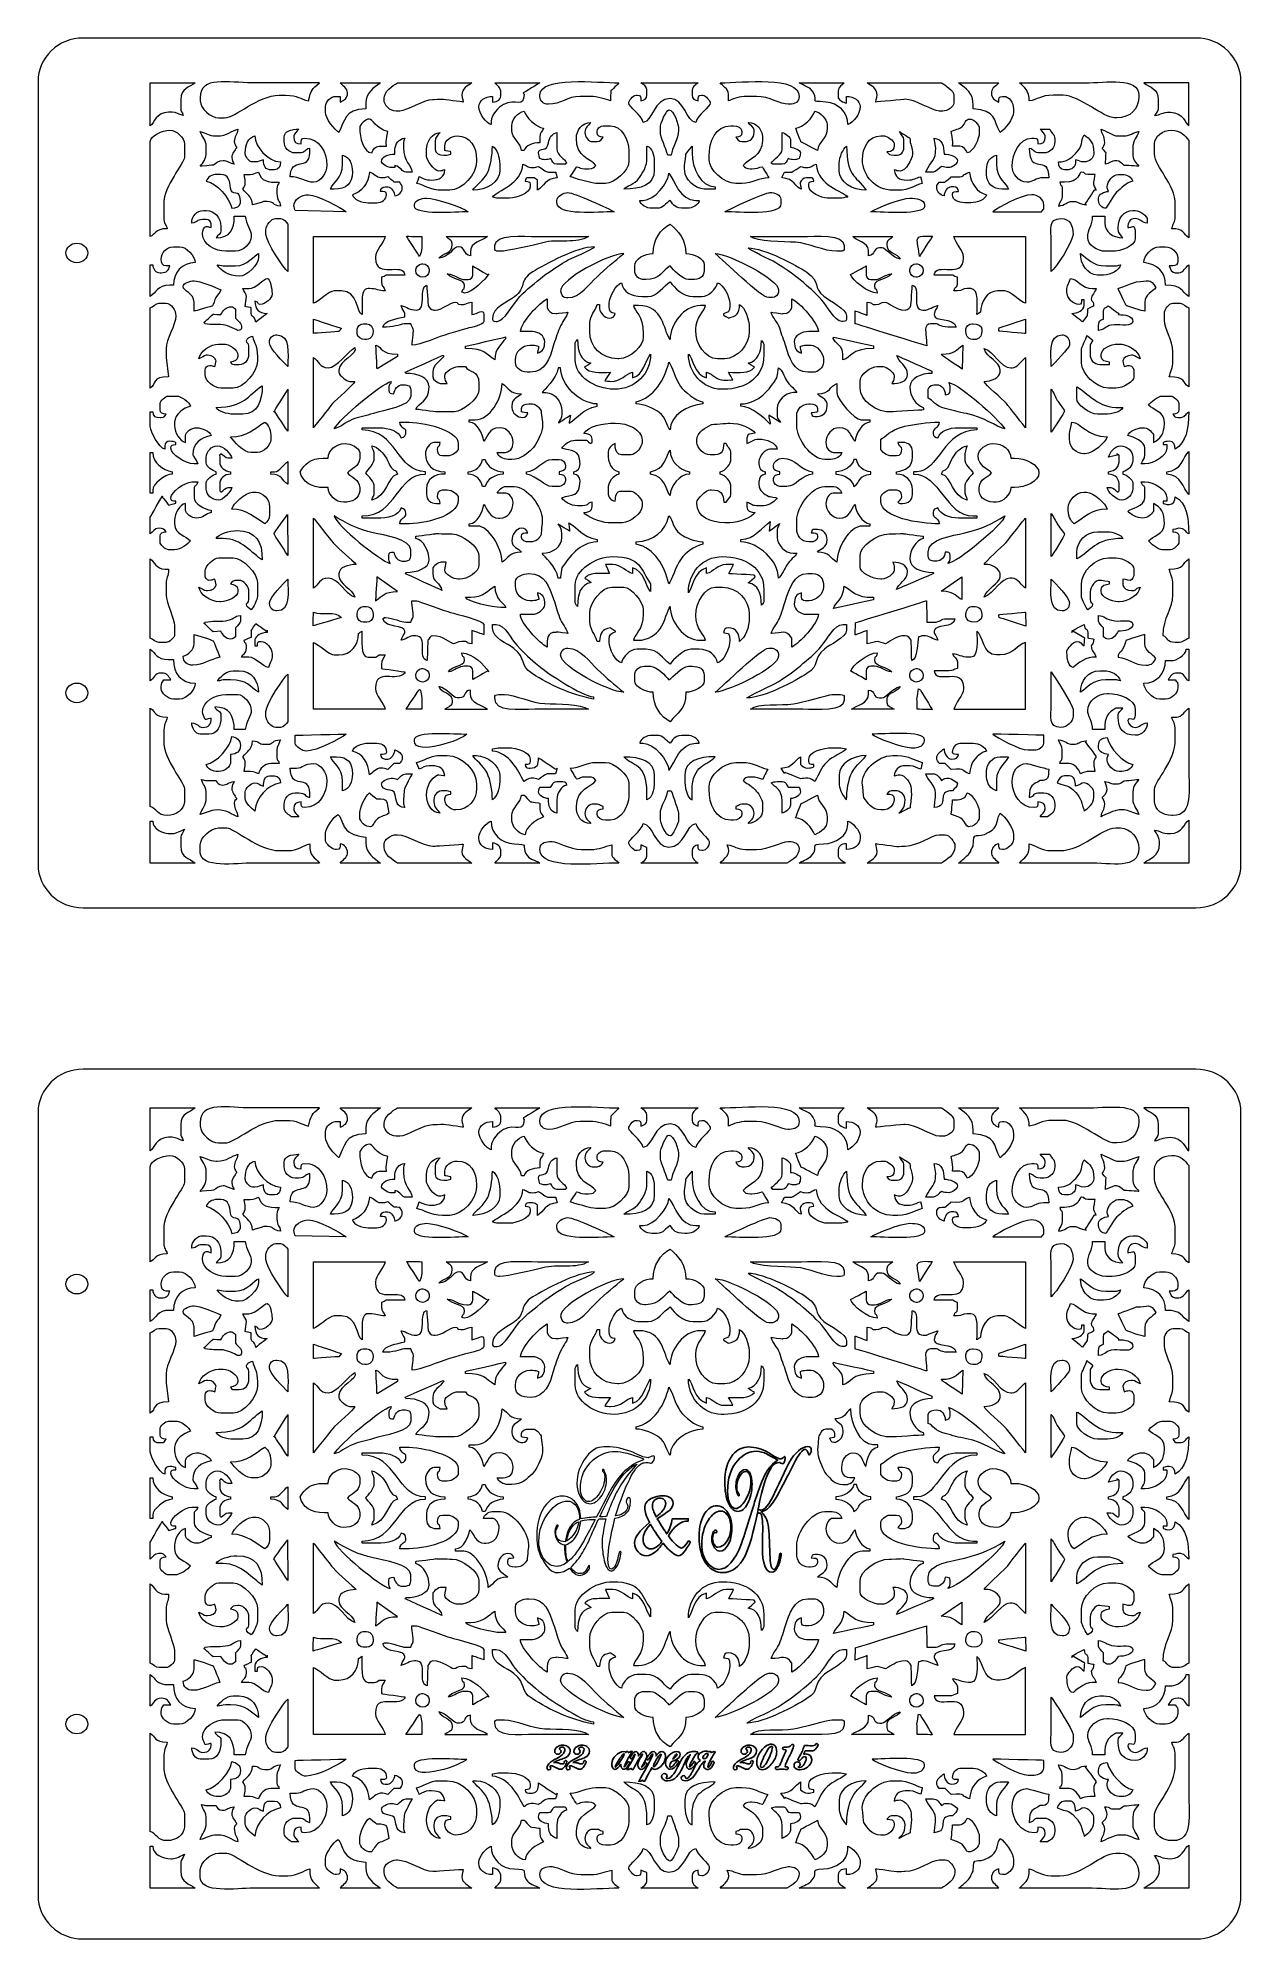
# Model space of a CAD drawing. Header units: millimetres. Extents: x -350 to -130, y -110 to 238.
import ezdxf

# ---------------------------------------------------------------- set-up
doc = ezdxf.new("R2010")
doc.units = ezdxf.units.MM
doc.header["$MEASUREMENT"] = 0
doc.layers.add('layer 1', color=7, linetype='Continuous')

msp = doc.modelspace()

# ---------------------------------------------------------------- linework, layer by layer
at = {"layer": 'layer 1', "color": 250, "lineweight": 9}
for centre in [(-342.9, 198.2128), (-342.9, 117.7873), (-342.9, 9.7128), (-342.9, -70.7127)]:
    msp.add_ellipse(centre, major_axis=(2, 0), ratio=0.8936, dxfattribs=at)
for points, knots in [([(-341.75, 237.5), (-341.75, 237.5), (-138.25, 237.5), (-138.25, 237.5), (-138.25, 237.5), (-133.7125, 237.5), (-130, 233.9225), (-130, 229.55), (-130, 229.55), (-130, 229.55), (-130, 86.45), (-130, 86.45), (-130, 86.45), (-130, 82.0775), (-133.7125, 78.5), (-138.25, 78.5), (-138.25, 78.5), (-138.25, 78.5), (-341.75, 78.5), (-341.75, 78.5), (-341.75, 78.5), (-346.2875, 78.5), (-350, 82.0775), (-350, 86.45), (-350, 86.45), (-350, 86.45), (-350, 229.55), (-350, 229.55), (-350, 229.55), (-350, 233.9225), (-346.2875, 237.5), (-341.75, 237.5)], [0, 0, 0, 0, 0.11111111, 0.11111111, 0.11111111, 0.11111112, 0.22222222, 0.22222222, 0.22222222, 0.22222223, 0.33333333, 0.33333333, 0.33333333, 0.33333334, 0.44444444, 0.44444444, 0.44444444, 0.44444445, 0.55555556, 0.55555556, 0.55555556, 0.55555557, 0.66666667, 0.66666667, 0.66666667, 0.66666668, 0.77777778, 0.77777778, 0.77777778, 0.77777779, 1, 1, 1, 1]), ([(-341.75, 49), (-341.75, 49), (-138.25, 49), (-138.25, 49), (-138.25, 49), (-133.7125, 49), (-130, 45.4225), (-130, 41.05), (-130, 41.05), (-130, 41.05), (-130, -102.05), (-130, -102.05), (-130, -102.05), (-130, -106.4225), (-133.7125, -110), (-138.25, -110), (-138.25, -110), (-138.25, -110), (-341.75, -110), (-341.75, -110), (-341.75, -110), (-346.2875, -110), (-350, -106.4225), (-350, -102.05), (-350, -102.05), (-350, -102.05), (-350, 41.05), (-350, 41.05), (-350, 41.05), (-350, 45.4225), (-346.2875, 49), (-341.75, 49)], [0, 0, 0, 0, 0.11111111, 0.11111111, 0.11111111, 0.11111112, 0.22222222, 0.22222222, 0.22222222, 0.22222223, 0.33333333, 0.33333333, 0.33333333, 0.33333334, 0.44444444, 0.44444444, 0.44444444, 0.44444445, 0.55555556, 0.55555556, 0.55555556, 0.55555557, 0.66666667, 0.66666667, 0.66666667, 0.66666668, 0.77777778, 0.77777778, 0.77777778, 0.77777779, 1, 1, 1, 1]), ([(-245.2692, -42.7226), (-245.7559, -42.6241), (-246.1452, -41.9932), (-246.4416, -40.8297), (-246.4416, -40.8297), (-246.6993, -39.8108), (-246.8313, -38.7498), (-246.8372, -37.6415), (-246.8372, -37.6415), (-246.8432, -36.6856), (-246.6184, -35.2149), (-246.1688, -33.2243), (-246.1688, -33.2243), (-246.1688, -33.2243), (-247.4338, -33.2243), (-247.4338, -33.2243), (-247.4338, -33.2243), (-247.6976, -33.7075), (-248.0753, -34.5164), (-248.5669, -35.6561), (-248.5669, -35.6561), (-249.2384, -37.2161), (-249.8349, -38.4241), (-250.3475, -39.2855), (-250.3475, -39.2855), (-250.986, -40.3518), (-251.7205, -41.2814), (-252.5538, -42.0693), (-252.5538, -42.0693), (-252.0622, -42.8414), (-251.5166, -43.2196), (-250.9201, -43.2091), (-250.9201, -43.2091), (-250.4464, -43.1985), (-250.1137, -43.0725), (-249.9279, -42.8256), (-249.9279, -42.8256), (-249.706, -42.4685), (-249.4842, -42.1008), (-249.2684, -41.7331), (-249.2684, -41.7331), (-249.2684, -41.7331), (-249.2234, -41.7331), (-249.2234, -41.7331), (-249.2234, -41.7331), (-249.1545, -41.7331), (-249.1185, -41.8067), (-249.1185, -41.9485), (-249.1185, -41.9485), (-249.1185, -42.4212), (-249.3703, -42.8204), (-249.8739, -43.1513), (-249.8739, -43.1513), (-250.2726, -43.4086), (-250.6383, -43.5347), (-250.971, -43.5347), (-250.971, -43.5347), (-251.5226, -43.5347), (-252.1282, -43.104), (-252.7906, -42.2426), (-252.7906, -42.2426), (-255.7676, -44.2536), (-256.938, -41.993), (-257.7069, -40.7114), (-257.7069, -40.7114), (-258.423, -39.5947), (-258.78, -38.1538), (-258.78, -36.381), (-258.78, -36.381), (-258.78, -34.133), (-258.3094, -32.3261), (-257.3651, -30.9605), (-257.3651, -30.9605), (-256.4808, -29.679), (-255.3866, -29.0382), (-254.0826, -29.0382), (-254.0826, -29.0382), (-253.2313, -29.0382), (-252.5029, -29.3533), (-251.8943, -29.9783), (-251.8943, -29.9783), (-251.1689, -30.7242), (-250.7852, -31.7956), (-250.7432, -33.177), (-250.7432, -33.177), (-249.6431, -32.9932), (-248.7018, -32.9039), (-247.9164, -32.9039), (-247.9164, -32.9039), (-247.9164, -32.9039), (-247.8984, -32.9039), (-247.8984, -32.9039), (-247.8984, -32.9039), (-247.8984, -32.9039), (-245.3684, -28.0875), (-245.3684, -28.0875), (-245.3684, -28.0875), (-243.8066, -25.1094), (-241.7712, -23.2185), (-239.2651, -22.4097), (-239.2651, -22.4097), (-239.2531, -22.4097), (-239.2411, -22.3992), (-239.2321, -22.3782), (-239.2321, -22.3782), (-239.2321, -22.3151), (-239.2771, -22.2416), (-239.37, -22.1628), (-239.37, -22.1628), (-241.6183, -21.3014), (-243.294, -20.8707), (-244.3941, -20.8707), (-244.3941, -20.8707), (-245.854, -20.8707), (-247.206, -21.3855), (-248.453, -22.4254), (-248.453, -22.4254), (-250.0148, -23.728), (-250.7972, -25.5138), (-250.7972, -27.7776), (-250.7972, -27.7776), (-250.7972, -28.4236), (-250.6323, -28.9699), (-250.3056, -29.4111), (-250.3056, -29.4111), (-249.9998, -29.8313), (-249.6611, -30.0414), (-249.2863, -30.0414), (-249.2863, -30.0414), (-248.6778, -30.0414), (-248.0423, -29.5581), (-247.3828, -28.597), (-247.3828, -28.597), (-246.6964, -27.5885), (-246.3546, -26.5695), (-246.3546, -25.5296), (-246.3546, -25.5296), (-246.3546, -24.9571), (-246.4865, -24.6157), (-246.7473, -24.5001), (-246.7473, -24.5001), (-246.7473, -24.5001), (-246.7833, -24.3951), (-246.7833, -24.3951), (-246.7833, -24.3951), (-246.7833, -24.3951), (-246.7833, -24.1797), (-246.7833, -24.1797), (-246.7833, -24.1797), (-246.7833, -24.1797), (-246.6964, -24.1167), (-246.6964, -24.1167), (-246.6964, -24.1167), (-246.6964, -24.1167), (-246.5465, -24.206), (-246.5465, -24.206), (-246.5465, -24.206), (-246.3067, -24.7102), (-246.1748, -24.9991), (-246.1508, -25.0674), (-246.1508, -25.0674), (-246.0818, -25.2932), (-246.0459, -25.6609), (-246.0459, -26.1599), (-246.0459, -26.1599), (-246.0459, -27.2786), (-246.3876, -28.2871), (-247.0741, -29.18), (-247.0741, -29.18), (-247.7066, -30.0098), (-248.3511, -30.4248), (-249.0136, -30.4248), (-249.0136, -30.4248), (-249.706, -30.4248), (-250.2936, -30.0151), (-250.7822, -29.1957), (-250.7822, -29.1957), (-252.522, -26.2595), (-250.6096, -21.7166), (-247.8584, -20.2974), (-247.8584, -20.2974), (-247.2905, -20.1159), (-246.6744, -20.0251), (-246.0099, -20.0251), (-246.0099, -20.0251), (-244.4181, -20.0251), (-242.7814, -20.377), (-241.0997, -21.0861), (-241.0997, -21.0861), (-240.8779, -21.1859), (-240.4372, -21.3855), (-239.7747, -21.6848), (-239.7747, -21.6848), (-239.2651, -21.9107), (-238.8215, -22.0262), (-238.4407, -22.0368), (-238.4407, -22.0368), (-238.3418, -22.0368), (-238.0151, -21.9107), (-237.4665, -21.6533), (-237.4665, -21.6533), (-237.4665, -21.6533), (-237.2717, -21.7899), (-237.2717, -21.7899), (-237.2717, -21.7899), (-237.2717, -21.8214), (-237.2687, -21.8634), (-237.2597, -21.9159), (-237.2597, -21.9159), (-237.2507, -21.9685), (-237.2447, -22.0052), (-237.2447, -22.0368), (-237.2447, -22.0368), (-237.2447, -22.0368), (-237.2447, -22.1313), (-237.2447, -22.1313), (-237.2447, -22.1313), (-237.4275, -22.7143), (-237.6314, -23.0084), (-237.8592, -23.0084), (-237.8592, -23.0084), (-237.9371, -23.0084), (-238.048, -22.9874), (-238.1949, -22.9454), (-238.1949, -22.9454), (-238.3418, -22.9034), (-238.4527, -22.8824), (-238.5277, -22.8824), (-238.5277, -22.8824), (-238.9803, -22.8824), (-239.334, -22.9454), (-239.5919, -23.0662), (-239.5919, -23.0662), (-240.9318, -23.7018), (-242.5326, -26.8899), (-244.3941, -32.6255), (-244.3941, -32.6255), (-243.9145, -32.6045), (-243.4649, -32.4785), (-243.0422, -32.2421), (-243.0422, -32.2421), (-242.4576, -31.9112), (-242.1639, -31.428), (-242.1639, -30.7924), (-242.1639, -30.7924), (-242.1639, -30.7504), (-242.2118, -30.6244), (-242.3047, -30.4038), (-242.3047, -30.4038), (-242.3977, -30.1832), (-242.4456, -30.0519), (-242.4456, -30.0098), (-242.4456, -30.0098), (-242.4456, -29.826), (-242.3887, -29.6579), (-242.2778, -29.5109), (-242.2778, -29.5109), (-242.1669, -29.3586), (-242.0559, -29.285), (-241.945, -29.285), (-241.945, -29.285), (-241.7382, -29.285), (-241.6363, -29.5581), (-241.6363, -30.0991), (-241.6363, -30.0991), (-241.6363, -31.8167), (-242.5835, -32.8041), (-244.4811, -33.072), (-244.4811, -33.072), (-245.3444, -36.4913), (-245.7731, -38.9546), (-245.7731, -40.4778), (-245.7731, -40.4778), (-245.7731, -41.7384), (-245.5512, -42.3687), (-245.1046, -42.3687), (-245.1046, -42.3687), (-244.7539, -42.3687), (-244.4541, -41.9695), (-244.2023, -41.1659), (-244.2023, -41.1659), (-244.1843, -41.1081), (-243.9954, -40.4621), (-243.6387, -39.2435), (-243.6387, -39.2435), (-243.6387, -39.2435), (-243.5428, -39.1805), (-243.5428, -39.1805), (-243.5428, -39.1805), (-243.5428, -39.1805), (-243.4559, -39.1805), (-243.4559, -39.1805), (-243.4559, -39.1805), (-243.4559, -39.1805), (-243.3659, -39.3013), (-243.3659, -39.3013), (-243.3659, -39.3013), (-243.711, -42.2985), (-244.9317, -42.8498), (-245.2692, -42.7226)], [0, 0, 0, 0, 0.01315789, 0.01315789, 0.01315789, 0.0131579, 0.02631579, 0.02631579, 0.02631579, 0.0263158, 0.03947368, 0.03947368, 0.03947368, 0.03947369, 0.05263158, 0.05263158, 0.05263158, 0.05263159, 0.06578947, 0.06578947, 0.06578947, 0.06578948, 0.07894737, 0.07894737, 0.07894737, 0.07894738, 0.09210526, 0.09210526, 0.09210526, 0.09210527, 0.10526316, 0.10526316, 0.10526316, 0.10526317, 0.11842105, 0.11842105, 0.11842105, 0.11842106, 0.13157895, 0.13157895, 0.13157895, 0.13157896, 0.14473684, 0.14473684, 0.14473684, 0.14473685, 0.15789474, 0.15789474, 0.15789474, 0.15789475, 0.17105263, 0.17105263, 0.17105263, 0.17105264, 0.18421053, 0.18421053, 0.18421053, 0.18421054, 0.19736842, 0.19736842, 0.19736842, 0.19736843, 0.21052632, 0.21052632, 0.21052632, 0.21052633, 0.22368421, 0.22368421, 0.22368421, 0.22368422, 0.23684211, 0.23684211, 0.23684211, 0.23684212, 0.25, 0.25, 0.25, 0.25000001, 0.26315789, 0.26315789, 0.26315789, 0.2631579, 0.27631579, 0.27631579, 0.27631579, 0.2763158, 0.28947368, 0.28947368, 0.28947368, 0.28947369, 0.30263158, 0.30263158, 0.30263158, 0.30263159, 0.31578947, 0.31578947, 0.31578947, 0.31578948, 0.32894737, 0.32894737, 0.32894737, 0.32894738, 0.34210526, 0.34210526, 0.34210526, 0.34210527, 0.35526316, 0.35526316, 0.35526316, 0.35526317, 0.36842105, 0.36842105, 0.36842105, 0.36842106, 0.38157895, 0.38157895, 0.38157895, 0.38157896, 0.39473684, 0.39473684, 0.39473684, 0.39473685, 0.40789474, 0.40789474, 0.40789474, 0.40789475, 0.42105263, 0.42105263, 0.42105263, 0.42105264, 0.43421053, 0.43421053, 0.43421053, 0.43421054, 0.44736842, 0.44736842, 0.44736842, 0.44736843, 0.46052632, 0.46052632, 0.46052632, 0.46052633, 0.47368421, 0.47368421, 0.47368421, 0.47368422, 0.48684211, 0.48684211, 0.48684211, 0.48684212, 0.5, 0.5, 0.5, 0.50000001, 0.51315789, 0.51315789, 0.51315789, 0.5131579, 0.52631579, 0.52631579, 0.52631579, 0.5263158, 0.53947368, 0.53947368, 0.53947368, 0.53947369, 0.55263158, 0.55263158, 0.55263158, 0.55263159, 0.56578947, 0.56578947, 0.56578947, 0.56578948, 0.57894737, 0.57894737, 0.57894737, 0.57894738, 0.59210526, 0.59210526, 0.59210526, 0.59210527, 0.60526316, 0.60526316, 0.60526316, 0.60526317, 0.61842105, 0.61842105, 0.61842105, 0.61842106, 0.63157895, 0.63157895, 0.63157895, 0.63157896, 0.64473684, 0.64473684, 0.64473684, 0.64473685, 0.65789474, 0.65789474, 0.65789474, 0.65789475, 0.67105263, 0.67105263, 0.67105263, 0.67105264, 0.68421053, 0.68421053, 0.68421053, 0.68421054, 0.69736842, 0.69736842, 0.69736842, 0.69736843, 0.71052632, 0.71052632, 0.71052632, 0.71052633, 0.72368421, 0.72368421, 0.72368421, 0.72368422, 0.73684211, 0.73684211, 0.73684211, 0.73684212, 0.75, 0.75, 0.75, 0.75000001, 0.76315789, 0.76315789, 0.76315789, 0.7631579, 0.77631579, 0.77631579, 0.77631579, 0.7763158, 0.78947368, 0.78947368, 0.78947368, 0.78947369, 0.80263158, 0.80263158, 0.80263158, 0.80263159, 0.81578947, 0.81578947, 0.81578947, 0.81578948, 0.82894737, 0.82894737, 0.82894737, 0.82894738, 0.84210526, 0.84210526, 0.84210526, 0.84210527, 0.85526316, 0.85526316, 0.85526316, 0.85526317, 0.86842105, 0.86842105, 0.86842105, 0.86842106, 0.88157895, 0.88157895, 0.88157895, 0.88157896, 0.89473684, 0.89473684, 0.89473684, 0.89473685, 0.90789474, 0.90789474, 0.90789474, 0.90789475, 0.92105263, 0.92105263, 0.92105263, 0.92105264, 0.93421053, 0.93421053, 0.93421053, 0.93421054, 0.94736842, 0.94736842, 0.94736842, 0.94736843, 0.96052632, 0.96052632, 0.96052632, 0.96052633, 0.97368421, 0.97368421, 0.97368421, 0.97368422, 1, 1, 1, 1]), ([(-246.0459, -32.7778), (-245.6831, -31.7746), (-245.2815, -30.7557), (-244.8438, -29.7315), (-244.8438, -29.7315), (-243.8695, -27.473), (-242.3947, -25.288), (-240.4162, -23.1765), (-240.4162, -23.1765), (-241.7292, -23.7228), (-243.0122, -24.9833), (-244.2712, -26.9635), (-244.2712, -26.9635), (-245.0686, -28.224), (-246.0668, -30.1832), (-247.2659, -32.8409), (-247.2659, -32.8409), (-247.2659, -32.8409), (-246.0459, -32.7778), (-246.0459, -32.7778)], [0, 0, 0, 0, 0.16666667, 0.16666667, 0.16666667, 0.16666668, 0.33333333, 0.33333333, 0.33333333, 0.33333334, 0.5, 0.5, 0.5, 0.50000001, 0.66666667, 0.66666667, 0.66666667, 0.66666668, 1, 1, 1, 1]), ([(-253.669, -37.9462), (-254.1186, -37.8989), (-254.5143, -37.6941), (-254.853, -37.3316), (-254.853, -37.3316), (-255.2757, -36.8904), (-255.4856, -36.3232), (-255.4856, -35.6246), (-255.4856, -35.6246), (-255.4856, -35.3778), (-255.4316, -35.1046), (-255.3237, -34.7948), (-255.3237, -34.7948), (-255.2158, -34.4849), (-255.0959, -34.322), (-254.967, -34.301), (-254.967, -34.301), (-254.892, -34.343), (-254.853, -34.4166), (-254.853, -34.5164), (-254.853, -34.5164), (-254.853, -34.5164), (-255.0839, -34.8893), (-255.0839, -34.8893), (-255.0839, -34.8893), (-255.2367, -35.1309), (-255.3117, -35.4093), (-255.3117, -35.7192), (-255.3117, -35.7192), (-255.3117, -36.8274), (-254.7361, -37.3789), (-253.582, -37.3789), (-253.582, -37.3789), (-253.2073, -35.1046), (-252.35, -33.7495), (-251.007, -33.3188), (-251.007, -33.3188), (-251.007, -33.2978), (-251.004, -33.2611), (-250.998, -33.2085), (-250.998, -33.2085), (-250.992, -33.156), (-250.989, -33.1245), (-250.989, -33.1035), (-250.989, -33.1035), (-250.989, -32.0635), (-251.2169, -31.2652), (-251.6665, -30.7032), (-251.6665, -30.7032), (-252.0652, -30.1989), (-252.5718, -29.9468), (-253.1863, -29.9468), (-253.1863, -29.9468), (-254.3554, -29.9468), (-255.4915, -30.6454), (-256.5917, -32.0373), (-256.5917, -32.0373), (-257.7998, -33.5657), (-258.4023, -35.3147), (-258.4023, -37.2844), (-258.4023, -37.2844), (-258.4023, -38.629), (-258.0546, -39.753), (-257.3561, -40.6564), (-257.3561, -40.6564), (-256.7176, -41.4758), (-256.0042, -41.8855), (-255.2158, -41.8855), (-255.2158, -41.8855), (-254.5053, -41.8855), (-253.8518, -41.6333), (-253.2553, -41.1291), (-253.2553, -41.1291), (-253.5371, -40.2625), (-253.6869, -39.4168), (-253.7049, -38.608), (-253.7049, -38.608), (-253.7109, -38.4136), (-253.6989, -38.193), (-253.669, -37.9462)], [0, 0, 0, 0, 0.04761905, 0.04761905, 0.04761905, 0.04761906, 0.0952381, 0.0952381, 0.0952381, 0.09523811, 0.14285714, 0.14285714, 0.14285714, 0.14285715, 0.19047619, 0.19047619, 0.19047619, 0.1904762, 0.23809524, 0.23809524, 0.23809524, 0.23809525, 0.28571429, 0.28571429, 0.28571429, 0.2857143, 0.33333333, 0.33333333, 0.33333333, 0.33333334, 0.38095238, 0.38095238, 0.38095238, 0.38095239, 0.42857143, 0.42857143, 0.42857143, 0.42857144, 0.47619048, 0.47619048, 0.47619048, 0.47619049, 0.52380952, 0.52380952, 0.52380952, 0.52380953, 0.57142857, 0.57142857, 0.57142857, 0.57142858, 0.61904762, 0.61904762, 0.61904762, 0.61904763, 0.66666667, 0.66666667, 0.66666667, 0.66666668, 0.71428571, 0.71428571, 0.71428571, 0.71428572, 0.76190476, 0.76190476, 0.76190476, 0.76190477, 0.80952381, 0.80952381, 0.80952381, 0.80952382, 0.85714286, 0.85714286, 0.85714286, 0.85714287, 0.9047619, 0.9047619, 0.9047619, 0.90476191, 1, 1, 1, 1]), ([(-248.1352, -33.3188), (-248.1352, -33.3188), (-248.7947, -33.3188), (-248.7947, -33.3188), (-248.7947, -33.3188), (-249.2294, -33.3188), (-249.8769, -33.4029), (-250.7372, -33.5657), (-250.7372, -33.5657), (-250.8991, -34.8578), (-251.2169, -35.8452), (-251.6845, -36.5333), (-251.6845, -36.5333), (-252.0832, -37.1216), (-252.6797, -37.589), (-253.4771, -37.9514), (-253.4771, -37.9514), (-253.4891, -38.0932), (-253.4951, -38.3138), (-253.4951, -38.6132), (-253.4951, -38.6132), (-253.4951, -39.5429), (-253.3632, -40.336), (-253.0994, -40.982), (-253.0994, -40.982), (-252.314, -40.4568), (-251.4177, -39.3433), (-250.4105, -37.6415), (-250.4105, -37.6415), (-249.8889, -36.7696), (-249.1305, -35.3305), (-248.1352, -33.3188)], [0, 0, 0, 0, 0.11111111, 0.11111111, 0.11111111, 0.11111112, 0.22222222, 0.22222222, 0.22222222, 0.22222223, 0.33333333, 0.33333333, 0.33333333, 0.33333334, 0.44444444, 0.44444444, 0.44444444, 0.44444445, 0.55555556, 0.55555556, 0.55555556, 0.55555557, 0.66666667, 0.66666667, 0.66666667, 0.66666668, 0.77777778, 0.77777778, 0.77777778, 0.77777779, 1, 1, 1, 1]), ([(-251.079, -33.7653), (-251.079, -33.7653), (-251.079, -33.7338), (-251.079, -33.7338), (-251.079, -33.7338), (-252.1491, -34.0122), (-252.9105, -35.1939), (-253.3602, -37.2896), (-253.3602, -37.2896), (-252.1311, -36.465), (-251.3697, -35.2937), (-251.079, -33.7653)], [0, 0, 0, 0, 0.25, 0.25, 0.25, 0.25000001, 0.5, 0.5, 0.5, 0.50000001, 1, 1, 1, 1])]:
    msp.add_open_spline(points, degree=3, knots=knots, dxfattribs=at)
at = {"layer": 'layer 1', "lineweight": 9}
for points, knots in [([(-316.9985, 222.903), (-318.4155, 222.903), (-320.338, 224.688), (-320.338, 226.0035), (-320.338, 226.0035), (-320.338, 226.0035), (-320.338, 226.6236), (-320.338, 226.6236), (-320.338, 226.6236), (-320.338, 230.5921), (-315.2298, 229.3108), (-310.7648, 229.3108), (-310.7648, 229.3108), (-306.6832, 229.3108), (-302.6016, 229.3108), (-298.52, 229.3108), (-298.52, 229.3108), (-300.0141, 228.1051), (-300.0071, 228.062), (-300.5237, 226.0035), (-300.5237, 226.0035), (-302.1807, 226.362), (-302.3336, 227.0371), (-304.7537, 227.0371), (-304.7537, 227.0371), (-304.7537, 227.0371), (-305.8668, 227.0371), (-305.8668, 227.0371), (-305.8668, 227.0371), (-309.7693, 227.0371), (-313.93, 222.903), (-315.8854, 222.903), (-315.8854, 222.903), (-315.8854, 222.903), (-316.9985, 222.903), (-316.9985, 222.903)], [0, 0, 0, 0, 0.19999999, 0.2, 0.2, 0.2, 0.29999999, 0.3, 0.3, 0.3, 0.39999999, 0.4, 0.4, 0.4, 0.49999999, 0.5, 0.5, 0.5, 0.59999999, 0.6, 0.6, 0.6, 0.69999999, 0.7, 0.7, 0.7, 0.79999999, 0.8, 0.8, 0.8, 0.89999999, 0.9, 0.9, 0.9, 1, 1, 1, 1]), ([(-256.6649, 225.3834), (-254.3415, 225.3834), (-253.1746, 226.8304), (-250.8764, 226.8304), (-250.8764, 226.8304), (-250.8764, 226.8304), (-248.8727, 226.8304), (-248.8727, 226.8304), (-248.8727, 226.8304), (-247.8331, 226.8304), (-246.0095, 226.3149), (-245.3106, 226.0035), (-245.3106, 226.0035), (-245.3106, 226.0035), (-245.2577, 227.8182), (-245.2577, 227.8182), (-245.2577, 227.8182), (-245.2577, 227.8182), (-243.7521, 229.3108), (-243.7521, 229.3108), (-243.7521, 229.3108), (-247.7106, 229.3108), (-258.2233, 230.5663), (-258.2233, 227.0371), (-258.2233, 227.0371), (-258.2233, 227.0371), (-258.2233, 226.8304), (-258.2233, 226.8304), (-258.2233, 226.8304), (-258.2233, 225.9513), (-257.5316, 225.3834), (-256.6649, 225.3834)], [0, 0, 0, 0, 0.11111111, 0.11111111, 0.11111111, 0.11111112, 0.22222222, 0.22222222, 0.22222222, 0.22222223, 0.33333333, 0.33333333, 0.33333333, 0.33333334, 0.44444444, 0.44444444, 0.44444444, 0.44444445, 0.55555556, 0.55555556, 0.55555556, 0.55555557, 0.66666667, 0.66666667, 0.66666667, 0.66666668, 0.77777778, 0.77777778, 0.77777778, 0.77777779, 1, 1, 1, 1]), ([(-223.7151, 226.0035), (-222.8719, 226.4149), (-221.6573, 226.8304), (-220.3757, 226.8304), (-220.3757, 226.8304), (-220.3757, 226.8304), (-218.5946, 226.8304), (-218.5946, 226.8304), (-218.5946, 226.8304), (-216.2214, 226.8304), (-214.2257, 225.3834), (-212.8061, 225.3834), (-212.8061, 225.3834), (-212.8061, 225.3834), (-212.5835, 225.3834), (-212.5835, 225.3834), (-212.5835, 225.3834), (-211.5559, 225.3834), (-210.8024, 225.8411), (-210.8024, 226.8304), (-210.8024, 226.8304), (-210.8024, 230.6699), (-221.0709, 229.3108), (-225.2736, 229.3108), (-225.2736, 229.3108), (-224.936, 228.8829), (-223.7151, 228.1506), (-223.7151, 227.2437), (-223.7151, 227.2437), (-223.7151, 227.2437), (-223.7151, 226.0035), (-223.7151, 226.0035)], [0, 0, 0, 0, 0.11111111, 0.11111111, 0.11111111, 0.11111112, 0.22222222, 0.22222222, 0.22222222, 0.22222223, 0.33333333, 0.33333333, 0.33333333, 0.33333334, 0.44444444, 0.44444444, 0.44444444, 0.44444445, 0.55555556, 0.55555556, 0.55555556, 0.55555557, 0.66666667, 0.66666667, 0.66666667, 0.66666668, 0.77777778, 0.77777778, 0.77777778, 0.77777779, 1, 1, 1, 1]), ([(-168.7247, 226.0035), (-167.0772, 226.1997), (-166.8474, 227.0371), (-164.2721, 227.0371), (-164.2721, 227.0371), (-164.2721, 227.0371), (-162.491, 227.0371), (-162.491, 227.0371), (-162.491, 227.0371), (-159.6808, 227.0371), (-155.0197, 222.903), (-153.1404, 222.903), (-153.1404, 222.903), (-153.1404, 222.903), (-152.6951, 222.903), (-152.6951, 222.903), (-152.6951, 222.903), (-150.2649, 222.903), (-148.6877, 224.5078), (-148.6877, 226.8304), (-148.6877, 226.8304), (-148.6877, 226.8304), (-148.6877, 227.0371), (-148.6877, 227.0371), (-148.6877, 227.0371), (-148.6877, 230.4021), (-154.6408, 229.3108), (-158.4836, 229.3108), (-158.4836, 229.3108), (-162.491, 229.3108), (-166.4984, 229.3108), (-170.5058, 229.3108), (-170.5058, 229.3108), (-169.508, 228.5056), (-168.7247, 227.7526), (-168.7247, 226.0035)], [0, 0, 0, 0, 0.1, 0.1, 0.1, 0.10000001, 0.2, 0.2, 0.2, 0.20000001, 0.3, 0.3, 0.3, 0.30000001, 0.4, 0.4, 0.4, 0.40000001, 0.5, 0.5, 0.5, 0.50000001, 0.6, 0.6, 0.6, 0.60000001, 0.7, 0.7, 0.7, 0.70000001, 0.8, 0.8, 0.8, 0.80000001, 1, 1, 1, 1]), ([(-326.1265, 223.9365), (-326.1265, 223.9365), (-325.4586, 223.9365), (-325.4586, 223.9365), (-325.4586, 223.9365), (-324.5674, 223.9365), (-324.3521, 223.5105), (-323.4549, 223.3164), (-323.4549, 223.3164), (-323.636, 224.0383), (-323.9002, 224.0124), (-323.9002, 224.7633), (-323.9002, 224.7633), (-323.9002, 224.7633), (-323.9002, 226.2102), (-323.9002, 226.2102), (-323.9002, 226.2102), (-323.9002, 228.3875), (-322.3627, 228.3955), (-321.2286, 229.3108), (-321.2286, 229.3108), (-321.2286, 229.3108), (-329.466, 229.3108), (-329.466, 229.3108), (-329.466, 229.3108), (-329.466, 229.3108), (-329.466, 221.4561), (-329.466, 221.4561), (-329.466, 221.4561), (-328.6954, 221.9802), (-328.4085, 223.9365), (-326.1265, 223.9365)], [0, 0, 0, 0, 0.11111111, 0.11111111, 0.11111111, 0.11111112, 0.22222222, 0.22222222, 0.22222222, 0.22222223, 0.33333333, 0.33333333, 0.33333333, 0.33333334, 0.44444444, 0.44444444, 0.44444444, 0.44444445, 0.55555556, 0.55555556, 0.55555556, 0.55555557, 0.66666667, 0.66666667, 0.66666667, 0.66666668, 0.77777778, 0.77777778, 0.77777778, 0.77777779, 1, 1, 1, 1]), ([(-294.9578, 220.2158), (-293.8455, 222.3682), (-294.055, 224.474), (-290.0599, 224.5566), (-290.0599, 224.5566), (-290.0599, 224.5566), (-290.0599, 225.5901), (-290.0599, 225.5901), (-290.0599, 225.5901), (-290.0599, 227.5837), (-288.5458, 228.3766), (-287.3883, 229.3108), (-287.3883, 229.3108), (-287.3883, 229.3108), (-294.7352, 229.3108), (-294.7352, 229.3108), (-294.7352, 229.3108), (-294.3068, 228.7679), (-293.3994, 228.3492), (-293.3994, 227.4504), (-293.3994, 227.4504), (-293.3994, 226.3824), (-293.9892, 226.1633), (-294.7352, 225.7968), (-294.7352, 225.7968), (-294.7352, 225.7968), (-294.7352, 226.8304), (-294.7352, 226.8304), (-294.7352, 226.8304), (-294.7352, 226.8304), (-295.6258, 226.8304), (-295.6258, 226.8304), (-295.6258, 226.8304), (-296.3749, 226.8304), (-297.4068, 225.9045), (-297.4068, 224.97), (-297.4068, 224.97), (-297.4068, 224.97), (-297.4068, 223.9365), (-297.4068, 223.9365), (-297.4068, 223.9365), (-297.4068, 222.7501), (-295.7751, 220.7239), (-294.9578, 220.2158)], [0, 0, 0, 0, 0.08333333, 0.08333333, 0.08333333, 0.08333334, 0.16666667, 0.16666667, 0.16666667, 0.16666668, 0.25, 0.25, 0.25, 0.25000001, 0.33333333, 0.33333333, 0.33333333, 0.33333334, 0.41666667, 0.41666667, 0.41666667, 0.41666668, 0.5, 0.5, 0.5, 0.50000001, 0.58333333, 0.58333333, 0.58333333, 0.58333334, 0.66666667, 0.66666667, 0.66666667, 0.66666668, 0.75, 0.75, 0.75, 0.75000001, 0.83333333, 0.83333333, 0.83333333, 0.83333334, 1, 1, 1, 1]), ([(-284.4941, 224.1432), (-284.4941, 224.1432), (-283.8261, 224.1432), (-283.8261, 224.1432), (-283.8261, 224.1432), (-282.5839, 224.1432), (-279.5462, 226.2102), (-277.815, 226.2102), (-277.815, 226.2102), (-277.815, 226.2102), (-276.0234, 226.2897), (-276.0234, 226.2897), (-276.0234, 226.2897), (-276.0234, 226.2897), (-272.2492, 225.7968), (-272.2492, 225.7968), (-272.2492, 225.7968), (-272.3253, 226.6462), (-272.4719, 226.2585), (-272.4719, 227.0371), (-272.4719, 227.0371), (-272.4719, 228.3656), (-271.454, 228.6949), (-270.6908, 229.3108), (-270.6908, 229.3108), (-270.6908, 229.3108), (-284.2714, 229.3108), (-284.2714, 229.3108), (-284.2714, 229.3108), (-285.1613, 228.7575), (-286.7204, 227.7434), (-286.7204, 226.4169), (-286.7204, 226.4169), (-286.7204, 226.4169), (-286.7204, 226.2102), (-286.7204, 226.2102), (-286.7204, 226.2102), (-286.7204, 225.171), (-285.6134, 224.1432), (-284.4941, 224.1432)], [0, 0, 0, 0, 0.09090909, 0.09090909, 0.09090909, 0.0909091, 0.18181818, 0.18181818, 0.18181818, 0.18181819, 0.27272727, 0.27272727, 0.27272727, 0.27272728, 0.36363636, 0.36363636, 0.36363636, 0.36363637, 0.45454545, 0.45454545, 0.45454545, 0.45454546, 0.54545455, 0.54545455, 0.54545455, 0.54545456, 0.63636364, 0.63636364, 0.63636364, 0.63636365, 0.72727273, 0.72727273, 0.72727273, 0.72727274, 0.81818182, 0.81818182, 0.81818182, 0.81818183, 1, 1, 1, 1]), ([(-267.1287, 221.6627), (-267.1287, 221.6627), (-267.1287, 222.2829), (-267.1287, 222.2829), (-267.1287, 222.2829), (-267.1287, 223.4846), (-265.762, 224.8749), (-264.8682, 225.3518), (-264.8682, 225.3518), (-262.6037, 226.5598), (-261.1176, 224.5159), (-261.1176, 227.2437), (-261.1176, 227.2437), (-261.1176, 227.2437), (-261.2608, 227.4336), (-261.2608, 227.4336), (-261.2608, 227.4336), (-261.2608, 227.4336), (-258.2233, 229.3108), (-258.2233, 229.3108), (-258.2233, 229.3108), (-258.2233, 229.3108), (-266.4608, 229.3108), (-266.4608, 229.3108), (-266.4608, 229.3108), (-266.002, 228.7295), (-265.3476, 228.5757), (-265.3476, 227.4504), (-265.3476, 227.4504), (-265.3476, 227.4504), (-265.3476, 227.2437), (-265.3476, 227.2437), (-265.3476, 227.2437), (-265.3476, 226.2188), (-265.8699, 225.8769), (-266.906, 225.7968), (-266.906, 225.7968), (-266.906, 225.7968), (-266.906, 226.8304), (-266.906, 226.8304), (-266.906, 226.8304), (-268.2155, 226.8033), (-269.355, 226.0831), (-269.355, 224.97), (-269.355, 224.97), (-269.355, 223.6584), (-268.0453, 221.89), (-267.1287, 221.6627)], [0, 0, 0, 0, 0.07692308, 0.07692308, 0.07692308, 0.07692309, 0.15384615, 0.15384615, 0.15384615, 0.15384616, 0.23076923, 0.23076923, 0.23076923, 0.23076924, 0.30769231, 0.30769231, 0.30769231, 0.30769232, 0.38461538, 0.38461538, 0.38461538, 0.38461539, 0.46153846, 0.46153846, 0.46153846, 0.46153847, 0.53846154, 0.53846154, 0.53846154, 0.53846155, 0.61538462, 0.61538462, 0.61538462, 0.61538463, 0.69230769, 0.69230769, 0.69230769, 0.6923077, 0.76923077, 0.76923077, 0.76923077, 0.76923078, 0.84615385, 0.84615385, 0.84615385, 0.84615386, 1, 1, 1, 1]), ([(-239.7447, 226.0035), (-239.762, 226.6659), (-239.6712, 227.0371), (-240.4127, 227.0371), (-240.4127, 227.0371), (-240.4127, 227.0371), (-240.6353, 227.0371), (-240.6353, 227.0371), (-240.6353, 227.0371), (-241.2498, 227.0371), (-241.9711, 226.0123), (-241.9711, 225.5901), (-241.9711, 225.5901), (-241.9711, 224.987), (-239.7024, 223.477), (-239.2995, 222.0762), (-239.2995, 222.0762), (-237.6854, 222.2008), (-237.3246, 226.4169), (-234.4016, 226.4169), (-234.4016, 226.4169), (-231.8478, 226.4169), (-231.398, 222.2053), (-229.7262, 222.0762), (-229.7262, 222.0762), (-229.3234, 223.477), (-227.0547, 224.987), (-227.0547, 225.5901), (-227.0547, 225.5901), (-227.0547, 225.9835), (-227.8974, 227.0371), (-228.3905, 227.0371), (-228.3905, 227.0371), (-228.3905, 227.0371), (-228.6131, 227.0371), (-228.6131, 227.0371), (-228.6131, 227.0371), (-229.3535, 227.0371), (-229.2651, 226.6659), (-229.281, 226.0035), (-229.281, 226.0035), (-229.845, 226.1434), (-230.3942, 226.4029), (-230.3942, 227.0371), (-230.3942, 227.0371), (-230.3942, 227.0371), (-230.3942, 227.6572), (-230.3942, 227.6572), (-230.3942, 227.6572), (-230.3942, 228.6291), (-229.8303, 228.8675), (-229.281, 229.3108), (-229.281, 229.3108), (-229.281, 229.3108), (-239.7447, 229.3108), (-239.7447, 229.3108), (-239.7447, 229.3108), (-239.3594, 228.9998), (-238.6316, 228.6607), (-238.6316, 228.0705), (-238.6316, 228.0705), (-238.6316, 228.0705), (-238.6316, 227.0371), (-238.6316, 227.0371), (-238.6316, 227.0371), (-238.6316, 226.4029), (-239.1808, 226.1434), (-239.7447, 226.0035)], [0, 0, 0, 0, 0.05555556, 0.05555556, 0.05555556, 0.05555557, 0.11111111, 0.11111111, 0.11111111, 0.11111112, 0.16666667, 0.16666667, 0.16666667, 0.16666668, 0.22222222, 0.22222222, 0.22222222, 0.22222223, 0.27777778, 0.27777778, 0.27777778, 0.27777779, 0.33333333, 0.33333333, 0.33333333, 0.33333334, 0.38888889, 0.38888889, 0.38888889, 0.3888889, 0.44444444, 0.44444444, 0.44444444, 0.44444445, 0.5, 0.5, 0.5, 0.50000001, 0.55555556, 0.55555556, 0.55555556, 0.55555557, 0.61111111, 0.61111111, 0.61111111, 0.61111112, 0.66666667, 0.66666667, 0.66666667, 0.66666668, 0.72222222, 0.72222222, 0.72222222, 0.72222223, 0.77777778, 0.77777778, 0.77777778, 0.77777779, 0.83333333, 0.83333333, 0.83333333, 0.83333334, 0.88888889, 0.88888889, 0.88888889, 0.8888889, 1, 1, 1, 1]), ([(-202.1197, 225.5901), (-202.779, 225.7327), (-203.6781, 226.1246), (-203.6781, 226.8304), (-203.6781, 226.8304), (-203.6781, 226.8304), (-203.6781, 227.8639), (-203.6781, 227.8639), (-203.6781, 227.8639), (-203.6781, 228.5316), (-202.8971, 228.8899), (-202.565, 229.3108), (-202.565, 229.3108), (-202.565, 229.3108), (-210.8024, 229.3108), (-210.8024, 229.3108), (-210.8024, 229.3108), (-209.8726, 228.7109), (-208.8156, 228.5778), (-208.2226, 227.572), (-208.2226, 227.572), (-207.0572, 225.5952), (-209.3348, 226.0962), (-205.9188, 225.7836), (-205.9188, 225.7836), (-203.6399, 225.575), (-201.8971, 224.0193), (-201.8971, 221.6627), (-201.8971, 221.6627), (-200.8225, 222.1907), (-199.6708, 223.441), (-199.6708, 224.97), (-199.6708, 224.97), (-199.6708, 226.0831), (-200.8103, 226.8033), (-202.1197, 226.8304), (-202.1197, 226.8304), (-202.1197, 226.8304), (-202.1197, 225.5901), (-202.1197, 225.5901)], [0, 0, 0, 0, 0.09090909, 0.09090909, 0.09090909, 0.0909091, 0.18181818, 0.18181818, 0.18181818, 0.18181819, 0.27272727, 0.27272727, 0.27272727, 0.27272728, 0.36363636, 0.36363636, 0.36363636, 0.36363637, 0.45454545, 0.45454545, 0.45454545, 0.45454546, 0.54545455, 0.54545455, 0.54545455, 0.54545456, 0.63636364, 0.63636364, 0.63636364, 0.63636365, 0.72727273, 0.72727273, 0.72727273, 0.72727274, 0.81818182, 0.81818182, 0.81818182, 0.81818183, 1, 1, 1, 1]), ([(-191.4422, 226.2928), (-189.7168, 226.3696), (-186.376, 224.1432), (-185.1996, 224.1432), (-185.1996, 224.1432), (-185.1996, 224.1432), (-184.5317, 224.1432), (-184.5317, 224.1432), (-184.5317, 224.1432), (-183.6624, 224.1432), (-182.528, 224.9319), (-182.528, 225.5901), (-182.528, 225.5901), (-182.528, 225.5901), (-182.528, 227.0371), (-182.528, 227.0371), (-182.528, 227.0371), (-182.528, 227.9129), (-184.1202, 228.9165), (-184.7543, 229.3108), (-184.7543, 229.3108), (-184.7543, 229.3108), (-198.335, 229.3108), (-198.335, 229.3108), (-198.335, 229.3108), (-197.5718, 228.6949), (-196.5539, 228.3656), (-196.5539, 227.0371), (-196.5539, 227.0371), (-196.5539, 226.2585), (-196.7004, 226.6462), (-196.7767, 225.7977), (-196.7767, 225.7977), (-196.7767, 225.7977), (-191.4422, 226.2928), (-191.4422, 226.2928)], [0, 0, 0, 0, 0.1, 0.1, 0.1, 0.10000001, 0.2, 0.2, 0.2, 0.20000001, 0.3, 0.3, 0.3, 0.30000001, 0.4, 0.4, 0.4, 0.40000001, 0.5, 0.5, 0.5, 0.50000001, 0.6, 0.6, 0.6, 0.60000001, 0.7, 0.7, 0.7, 0.70000001, 0.8, 0.8, 0.8, 0.80000001, 1, 1, 1, 1]), ([(-174.2906, 225.7968), (-175.0366, 226.1633), (-175.6264, 226.3824), (-175.6264, 227.4504), (-175.6264, 227.4504), (-175.6264, 227.4504), (-175.6264, 227.6572), (-175.6264, 227.6572), (-175.6264, 227.6572), (-175.6264, 228.3804), (-174.6323, 228.8777), (-174.2906, 229.3108), (-174.2906, 229.3108), (-174.2906, 229.3108), (-181.6375, 229.3108), (-181.6375, 229.3108), (-181.6375, 229.3108), (-180.2479, 228.1894), (-178.9659, 227.6003), (-178.9659, 225.1767), (-178.9659, 225.1767), (-178.9659, 225.1767), (-178.9659, 224.5566), (-178.9659, 224.5566), (-178.9659, 224.5566), (-174.7303, 224.2293), (-175.2858, 222.5723), (-174.0679, 220.2158), (-174.0679, 220.2158), (-173.2507, 220.7239), (-171.619, 222.7501), (-171.619, 223.9365), (-171.619, 223.9365), (-171.619, 223.9365), (-171.619, 224.5566), (-171.619, 224.5566), (-171.619, 224.5566), (-171.619, 225.7175), (-172.3735, 226.8304), (-173.4, 226.8304), (-173.4, 226.8304), (-173.4, 226.8304), (-173.6227, 226.8304), (-173.6227, 226.8304), (-173.6227, 226.8304), (-174.3631, 226.8304), (-174.2747, 226.4592), (-174.2906, 225.7968)], [0, 0, 0, 0, 0.07692308, 0.07692308, 0.07692308, 0.07692309, 0.15384615, 0.15384615, 0.15384615, 0.15384616, 0.23076923, 0.23076923, 0.23076923, 0.23076924, 0.30769231, 0.30769231, 0.30769231, 0.30769232, 0.38461538, 0.38461538, 0.38461538, 0.38461539, 0.46153846, 0.46153846, 0.46153846, 0.46153847, 0.53846154, 0.53846154, 0.53846154, 0.53846155, 0.61538462, 0.61538462, 0.61538462, 0.61538463, 0.69230769, 0.69230769, 0.69230769, 0.6923077, 0.76923077, 0.76923077, 0.76923077, 0.76923078, 0.84615385, 0.84615385, 0.84615385, 0.84615386, 1, 1, 1, 1]), ([(-145.7935, 223.3164), (-145.6064, 223.6446), (-145.1256, 224.2497), (-145.1256, 224.5566), (-145.1256, 224.5566), (-145.1256, 224.5566), (-145.1256, 226.2102), (-145.1256, 226.2102), (-145.1256, 226.2102), (-145.1256, 228.3875), (-146.6631, 228.3955), (-147.7972, 229.3108), (-147.7972, 229.3108), (-147.7972, 229.3108), (-139.5598, 229.3108), (-139.5598, 229.3108), (-139.5598, 229.3108), (-139.5598, 229.3108), (-139.5598, 221.4561), (-139.5598, 221.4561), (-139.5598, 221.4561), (-140.1175, 221.8354), (-140.67, 223.9365), (-142.8993, 223.9365), (-142.8993, 223.9365), (-144.5538, 223.9365), (-144.6707, 223.4501), (-145.7935, 223.3164)], [0, 0, 0, 0, 0.24999999, 0.25, 0.25, 0.25, 0.37499999, 0.375, 0.375, 0.375, 0.49999999, 0.5, 0.5, 0.5, 0.62499999, 0.625, 0.625, 0.625, 0.74999999, 0.75, 0.75, 0.75, 0.87499999, 0.875, 0.875, 0.875, 1, 1, 1, 1]), ([(-288.9467, 216.4952), (-290.4772, 216.6134), (-291.1731, 219.3808), (-291.1731, 221.0426), (-291.1731, 221.0426), (-291.1731, 221.7745), (-290.0283, 222.6963), (-289.392, 222.6963), (-289.392, 222.6963), (-288.8336, 222.6963), (-288.1956, 220.9538), (-286.0525, 220.4225), (-286.0525, 220.4225), (-286.0525, 220.4225), (-286.3245, 218.5691), (-286.3245, 218.5691), (-286.3245, 218.5691), (-286.3245, 218.5691), (-286.2751, 217.7354), (-286.2751, 217.7354), (-286.2751, 217.7354), (-286.2751, 217.7354), (-287.611, 217.7354), (-287.611, 217.7354), (-287.611, 217.7354), (-288.3276, 217.7354), (-288.7927, 217.1092), (-288.9467, 216.4952)], [0, 0, 0, 0, 0.24999999, 0.25, 0.25, 0.25, 0.37499999, 0.375, 0.375, 0.375, 0.49999999, 0.5, 0.5, 0.5, 0.62499999, 0.625, 0.625, 0.625, 0.74999999, 0.75, 0.75, 0.75, 0.87499999, 0.875, 0.875, 0.875, 1, 1, 1, 1]), ([(-261.5629, 216.9085), (-261.5629, 216.9085), (-261.1176, 216.9085), (-261.1176, 216.9085), (-261.1176, 216.9085), (-260.8331, 217.8976), (-259.5191, 218.3287), (-258.2233, 218.3555), (-258.2233, 218.3555), (-258.2233, 218.3555), (-258.2233, 219.389), (-258.2233, 219.389), (-258.2233, 219.389), (-258.2233, 220.3658), (-257.7934, 220.2151), (-257.5555, 221.0426), (-257.5555, 221.0426), (-258.9379, 221.1495), (-260.8048, 223.0557), (-261.1176, 224.1432), (-261.1176, 224.1432), (-262.2266, 223.8682), (-263.3439, 222.6629), (-263.3439, 221.4561), (-263.3439, 221.4561), (-263.3439, 221.4561), (-263.3439, 220.6292), (-263.3439, 220.6292), (-263.3439, 220.6292), (-263.3439, 219.1847), (-261.6905, 218.3335), (-261.5629, 216.9085)], [0, 0, 0, 0, 0.11111111, 0.11111111, 0.11111111, 0.11111112, 0.22222222, 0.22222222, 0.22222222, 0.22222223, 0.33333333, 0.33333333, 0.33333333, 0.33333334, 0.44444444, 0.44444444, 0.44444444, 0.44444445, 0.55555556, 0.55555556, 0.55555556, 0.55555557, 0.66666667, 0.66666667, 0.66666667, 0.66666668, 0.77777778, 0.77777778, 0.77777778, 0.77777779, 1, 1, 1, 1]), ([(-234.1789, 216.0817), (-234.1475, 217.3922), (-232.8431, 219.1165), (-232.8431, 220.6292), (-232.8431, 220.6292), (-232.8431, 221.7712), (-233.6779, 224.3499), (-234.6242, 224.3499), (-234.6242, 224.3499), (-235.1162, 224.3499), (-236.1826, 221.8998), (-236.1826, 221.0426), (-236.1826, 221.0426), (-236.1826, 221.0426), (-236.1826, 220.4225), (-236.1826, 220.4225), (-236.1826, 220.4225), (-236.1826, 219.3203), (-235.1723, 217.3787), (-234.8468, 216.0817), (-234.8468, 216.0817), (-234.8468, 216.0817), (-234.1789, 216.0817), (-234.1789, 216.0817)], [0, 0, 0, 0, 0.14285714, 0.14285714, 0.14285714, 0.14285715, 0.28571429, 0.28571429, 0.28571429, 0.2857143, 0.42857143, 0.42857143, 0.42857143, 0.42857144, 0.57142857, 0.57142857, 0.57142857, 0.57142858, 0.71428571, 0.71428571, 0.71428571, 0.71428572, 1, 1, 1, 1]), ([(-207.4398, 216.9472), (-207.3224, 218.4764), (-205.6818, 219.0294), (-205.6818, 221.0426), (-205.6818, 221.0426), (-205.6818, 221.0426), (-205.6818, 221.6627), (-205.6818, 221.6627), (-205.6818, 221.6627), (-205.6818, 222.7585), (-206.978, 223.9126), (-207.9082, 224.1432), (-207.9082, 224.1432), (-208.2386, 222.9944), (-210.0793, 221.1501), (-211.4704, 221.0426), (-211.4704, 221.0426), (-211.4704, 221.0426), (-210.4825, 218.5179), (-210.4825, 218.5179), (-210.4825, 218.5179), (-210.4825, 218.5179), (-207.4398, 216.9472), (-207.4398, 216.9472)], [0, 0, 0, 0, 0.14285714, 0.14285714, 0.14285714, 0.14285715, 0.28571429, 0.28571429, 0.28571429, 0.2857143, 0.42857143, 0.42857143, 0.42857143, 0.42857144, 0.57142857, 0.57142857, 0.57142857, 0.57142858, 0.71428571, 0.71428571, 0.71428571, 0.71428572, 1, 1, 1, 1]), ([(-180.079, 216.4952), (-178.9523, 216.6293), (-177.8527, 219.0754), (-177.8527, 220.2158), (-177.8527, 220.2158), (-177.8527, 220.2158), (-177.8527, 220.8359), (-177.8527, 220.8359), (-177.8527, 220.8359), (-177.8527, 221.7704), (-178.8846, 222.6963), (-179.6338, 222.6963), (-179.6338, 222.6963), (-180.469, 222.6963), (-180.303, 221.8703), (-181.016, 221.2924), (-181.016, 221.2924), (-181.4994, 220.9006), (-182.3561, 220.7257), (-182.9733, 220.4225), (-182.9733, 220.4225), (-182.9733, 220.4225), (-182.7012, 218.5691), (-182.7012, 218.5691), (-182.7012, 218.5691), (-182.7012, 218.5691), (-182.7506, 217.7354), (-182.7506, 217.7354), (-182.7506, 217.7354), (-182.7506, 217.7354), (-181.4148, 217.7354), (-181.4148, 217.7354), (-181.4148, 217.7354), (-180.7045, 217.7354), (-180.2374, 217.0458), (-180.079, 216.4952)], [0, 0, 0, 0, 0.1, 0.1, 0.1, 0.10000001, 0.2, 0.2, 0.2, 0.20000001, 0.3, 0.3, 0.3, 0.30000001, 0.4, 0.4, 0.4, 0.40000001, 0.5, 0.5, 0.5, 0.50000001, 0.6, 0.6, 0.6, 0.60000001, 0.7, 0.7, 0.7, 0.70000001, 0.8, 0.8, 0.8, 0.80000001, 1, 1, 1, 1]), ([(-326.3491, 202.646), (-326.5886, 203.4787), (-327.017, 203.4752), (-327.017, 204.7131), (-327.017, 204.7131), (-327.017, 204.7131), (-327.017, 207.1935), (-327.017, 207.1935), (-327.017, 207.1935), (-327.017, 210.4389), (-323.2323, 214.6413), (-323.2323, 215.6684), (-323.2323, 215.6684), (-323.2323, 215.6684), (-323.2323, 218.1488), (-323.2323, 218.1488), (-323.2323, 218.1488), (-323.2323, 219.3001), (-324.6639, 220.6292), (-325.9039, 220.6292), (-325.9039, 220.6292), (-327.2483, 220.6292), (-329.466, 219.6404), (-329.466, 218.5622), (-329.466, 218.5622), (-329.466, 218.5622), (-329.466, 201.1991), (-329.466, 201.1991), (-329.466, 201.1991), (-328.5584, 201.5041), (-328.7729, 202.646), (-326.3491, 202.646)], [0, 0, 0, 0, 0.11111111, 0.11111111, 0.11111111, 0.11111112, 0.22222222, 0.22222222, 0.22222222, 0.22222223, 0.33333333, 0.33333333, 0.33333333, 0.33333334, 0.44444444, 0.44444444, 0.44444444, 0.44444445, 0.55555556, 0.55555556, 0.55555556, 0.55555557, 0.66666667, 0.66666667, 0.66666667, 0.66666668, 0.77777778, 0.77777778, 0.77777778, 0.77777779, 1, 1, 1, 1]), ([(-317.8954, 214.2786), (-317.2692, 214.6068), (-317.1195, 215.0483), (-316.108, 215.0483), (-316.108, 215.0483), (-316.108, 215.0483), (-315.8854, 215.0483), (-315.8854, 215.0483), (-315.8854, 215.0483), (-315.6755, 215.0483), (-314.7359, 214.5648), (-314.1043, 214.4281), (-314.1043, 214.4281), (-314.3358, 214.8342), (-314.5496, 215.0377), (-314.5496, 215.6684), (-314.5496, 215.6684), (-314.5496, 216.4491), (-314.0075, 216.9173), (-313.659, 217.5287), (-313.659, 217.5287), (-313.8078, 217.7897), (-314.1043, 218.2121), (-314.1043, 218.5622), (-314.1043, 218.5622), (-314.1043, 219.5505), (-313.5263, 219.8323), (-313.4364, 220.8359), (-313.4364, 220.8359), (-314.5665, 220.5558), (-315.4607, 219.5957), (-317.2212, 219.5957), (-317.2212, 219.5957), (-317.2212, 219.5957), (-317.4438, 219.5957), (-317.4438, 219.5957), (-317.4438, 219.5957), (-318.8753, 219.5957), (-319.2182, 220.1803), (-320.338, 220.4225), (-320.338, 220.4225), (-320.1028, 219.4849), (-319.2249, 218.7945), (-319.2249, 217.7354), (-319.2249, 217.7354), (-319.2249, 217.7354), (-319.2249, 216.7019), (-319.2249, 216.7019), (-319.2249, 216.7019), (-319.2249, 215.4758), (-319.8051, 214.7537), (-320.3413, 214.0443), (-320.3413, 214.0443), (-320.3413, 214.0443), (-317.8954, 214.2786), (-317.8954, 214.2786)], [0, 0, 0, 0, 0.06666667, 0.06666667, 0.06666667, 0.06666668, 0.13333333, 0.13333333, 0.13333333, 0.13333334, 0.2, 0.2, 0.2, 0.20000001, 0.26666667, 0.26666667, 0.26666667, 0.26666668, 0.33333333, 0.33333333, 0.33333333, 0.33333334, 0.4, 0.4, 0.4, 0.40000001, 0.46666667, 0.46666667, 0.46666667, 0.46666668, 0.53333333, 0.53333333, 0.53333333, 0.53333334, 0.6, 0.6, 0.6, 0.60000001, 0.66666667, 0.66666667, 0.66666667, 0.66666668, 0.73333333, 0.73333333, 0.73333333, 0.73333334, 0.8, 0.8, 0.8, 0.80000001, 0.86666667, 0.86666667, 0.86666667, 0.86666668, 1, 1, 1, 1]), ([(-310.7648, 214.8415), (-310.7648, 214.8415), (-310.3195, 214.8415), (-310.3195, 214.8415), (-310.3195, 214.8415), (-309.5107, 214.8415), (-309.5386, 215.0868), (-308.7611, 215.2549), (-308.7611, 215.2549), (-308.7611, 214.0424), (-308.484, 213.3946), (-307.2027, 213.3946), (-307.2027, 213.3946), (-307.2027, 213.3946), (-306.7574, 213.3946), (-306.7574, 213.3946), (-306.7574, 213.3946), (-305.9532, 213.3946), (-305.6634, 214.044), (-305.6443, 214.8415), (-305.6443, 214.8415), (-308.0666, 215.0287), (-310.2692, 217.499), (-310.3195, 219.5957), (-310.3195, 219.5957), (-311.6231, 219.2725), (-312.1006, 218.0248), (-312.1006, 216.4952), (-312.1006, 216.4952), (-312.1006, 216.4952), (-312.1006, 216.2884), (-312.1006, 216.2884), (-312.1006, 216.2884), (-312.1006, 215.8663), (-311.3792, 214.8415), (-310.7648, 214.8415)], [0, 0, 0, 0, 0.1, 0.1, 0.1, 0.10000001, 0.2, 0.2, 0.2, 0.20000001, 0.3, 0.3, 0.3, 0.30000001, 0.4, 0.4, 0.4, 0.40000001, 0.5, 0.5, 0.5, 0.50000001, 0.6, 0.6, 0.6, 0.60000001, 0.7, 0.7, 0.7, 0.70000001, 0.8, 0.8, 0.8, 0.80000001, 1, 1, 1, 1]), ([(-302.9726, 216.4952), (-302.9726, 216.4952), (-302.3047, 216.4952), (-302.3047, 216.4952), (-302.3047, 216.4952), (-301.0266, 216.4952), (-301.3377, 217.065), (-300.301, 217.322), (-300.301, 217.322), (-300.301, 217.322), (-300.301, 216.4952), (-300.301, 216.4952), (-300.301, 216.4952), (-300.301, 213.1447), (-303.8631, 215.9386), (-303.8631, 212.1544), (-303.8631, 212.1544), (-302.2483, 212.121), (-300.7872, 211.1209), (-299.6332, 211.1209), (-299.6332, 211.1209), (-298.2594, 211.1209), (-297.1842, 212.9554), (-297.1842, 214.2214), (-297.1842, 214.2214), (-297.1842, 216.7162), (-298.5542, 219.1823), (-301.1916, 219.1823), (-301.1916, 219.1823), (-301.932, 219.1823), (-301.8436, 218.8112), (-301.8594, 218.1488), (-301.8594, 218.1488), (-302.9062, 218.1705), (-303.1953, 218.4439), (-303.1953, 219.389), (-303.1953, 219.389), (-303.1953, 219.389), (-303.1953, 219.5957), (-303.1953, 219.5957), (-303.1953, 219.5957), (-303.1953, 220.1097), (-302.6386, 220.373), (-302.3047, 220.8359), (-302.3047, 220.8359), (-303.6828, 220.8359), (-304.9763, 220.4939), (-304.9763, 219.389), (-304.9763, 219.389), (-304.9763, 219.389), (-304.9763, 218.5622), (-304.9763, 218.5622), (-304.9763, 218.5622), (-304.9763, 217.5174), (-304.1731, 216.4952), (-302.9726, 216.4952)], [0, 0, 0, 0, 0.06666667, 0.06666667, 0.06666667, 0.06666668, 0.13333333, 0.13333333, 0.13333333, 0.13333334, 0.2, 0.2, 0.2, 0.20000001, 0.26666667, 0.26666667, 0.26666667, 0.26666668, 0.33333333, 0.33333333, 0.33333333, 0.33333334, 0.4, 0.4, 0.4, 0.40000001, 0.46666667, 0.46666667, 0.46666667, 0.46666668, 0.53333333, 0.53333333, 0.53333333, 0.53333334, 0.6, 0.6, 0.6, 0.60000001, 0.66666667, 0.66666667, 0.66666667, 0.66666668, 0.73333333, 0.73333333, 0.73333333, 0.73333334, 0.8, 0.8, 0.8, 0.80000001, 0.86666667, 0.86666667, 0.86666667, 0.86666668, 1, 1, 1, 1]), ([(-285.6073, 213.808), (-285.6073, 213.808), (-284.7167, 213.808), (-284.7167, 213.808), (-284.7167, 213.808), (-284.7167, 213.808), (-284.7167, 214.2214), (-284.7167, 214.2214), (-284.7167, 214.2214), (-283.5835, 213.9405), (-283.5614, 212.9812), (-282.713, 212.9812), (-282.713, 212.9812), (-282.713, 212.9812), (-281.5999, 212.9812), (-281.5999, 212.9812), (-281.5999, 212.9812), (-281.7277, 214.4079), (-283.1583, 214.7176), (-283.1583, 217.5287), (-283.1583, 217.5287), (-283.1583, 217.5287), (-283.1583, 218.1488), (-283.1583, 218.1488), (-283.1583, 218.1488), (-283.1583, 218.7071), (-283.052, 218.7187), (-282.9356, 219.1823), (-282.9356, 219.1823), (-283.9958, 219.1004), (-284.7167, 218.1347), (-284.7167, 217.1153), (-284.7167, 217.1153), (-284.7167, 217.1153), (-284.7167, 216.2884), (-284.7167, 216.2884), (-284.7167, 216.2884), (-285.934, 216.2884), (-287.1657, 215.897), (-287.1657, 214.8415), (-287.1657, 214.8415), (-287.1657, 214.5468), (-285.9961, 213.808), (-285.6073, 213.808)], [0, 0, 0, 0, 0.08333333, 0.08333333, 0.08333333, 0.08333334, 0.16666667, 0.16666667, 0.16666667, 0.16666668, 0.25, 0.25, 0.25, 0.25000001, 0.33333333, 0.33333333, 0.33333333, 0.33333334, 0.41666667, 0.41666667, 0.41666667, 0.41666668, 0.5, 0.5, 0.5, 0.50000001, 0.58333333, 0.58333333, 0.58333333, 0.58333334, 0.66666667, 0.66666667, 0.66666667, 0.66666668, 0.75, 0.75, 0.75, 0.75000001, 0.83333333, 0.83333333, 0.83333333, 0.83333334, 1, 1, 1, 1]), ([(-276.034, 209.6739), (-276.034, 209.6739), (-274.6982, 209.6739), (-274.6982, 209.6739), (-274.6982, 209.6739), (-272.4298, 209.6739), (-269.8002, 212.6714), (-269.8002, 214.8415), (-269.8002, 214.8415), (-269.8002, 214.8415), (-269.8002, 215.2549), (-269.8002, 215.2549), (-269.8002, 215.2549), (-269.8002, 217.6111), (-270.9054, 219.5957), (-273.3624, 219.5957), (-273.3624, 219.5957), (-274.4877, 219.5957), (-275.5888, 218.85), (-275.5888, 217.7354), (-275.5888, 217.7354), (-275.5888, 217.7354), (-275.5867, 216.916), (-275.5867, 216.916), (-275.5867, 216.916), (-275.5867, 216.916), (-274.4756, 216.7019), (-274.4756, 216.7019), (-274.4756, 216.7019), (-274.4756, 216.7019), (-274.4756, 216.2884), (-274.4756, 216.2884), (-274.4756, 216.2884), (-274.9749, 216.1805), (-274.9875, 216.0817), (-275.5888, 216.0817), (-275.5888, 216.0817), (-275.5888, 216.0817), (-275.8113, 216.0817), (-275.8113, 216.0817), (-275.8113, 216.0817), (-276.5616, 216.0817), (-277.3698, 216.4471), (-277.3698, 217.1153), (-277.3698, 217.1153), (-277.3698, 217.1153), (-277.3698, 218.5622), (-277.3698, 218.5622), (-277.3698, 218.5622), (-277.3698, 219.5014), (-276.8943, 219.6404), (-276.4793, 220.2158), (-276.4793, 220.2158), (-277.9808, 220.0998), (-278.9282, 218.6274), (-278.9282, 217.1153), (-278.9282, 217.1153), (-278.9282, 217.1153), (-278.9282, 215.8751), (-278.9282, 215.8751), (-278.9282, 215.8751), (-278.9282, 215.2543), (-277.5491, 213.1879), (-276.7019, 213.1879), (-276.7019, 213.1879), (-276.1006, 213.1879), (-276.0881, 213.2866), (-275.5888, 213.3946), (-275.5888, 213.3946), (-275.704, 212.1088), (-276.5476, 211.5343), (-278.0377, 211.5343), (-278.0377, 211.5343), (-279.02, 211.5343), (-279.6237, 211.8398), (-280.2979, 212.1662), (-280.2979, 212.1662), (-280.2979, 212.1662), (-280.7093, 210.9142), (-280.7093, 210.9142), (-280.7093, 210.9142), (-279.2999, 210.6093), (-278.308, 209.6739), (-276.034, 209.6739)], [0, 0, 0, 0, 0.04545455, 0.04545455, 0.04545455, 0.04545456, 0.09090909, 0.09090909, 0.09090909, 0.0909091, 0.13636364, 0.13636364, 0.13636364, 0.13636365, 0.18181818, 0.18181818, 0.18181818, 0.18181819, 0.22727273, 0.22727273, 0.22727273, 0.22727274, 0.27272727, 0.27272727, 0.27272727, 0.27272728, 0.31818182, 0.31818182, 0.31818182, 0.31818183, 0.36363636, 0.36363636, 0.36363636, 0.36363637, 0.40909091, 0.40909091, 0.40909091, 0.40909092, 0.45454545, 0.45454545, 0.45454545, 0.45454546, 0.5, 0.5, 0.5, 0.50000001, 0.54545455, 0.54545455, 0.54545455, 0.54545456, 0.59090909, 0.59090909, 0.59090909, 0.5909091, 0.63636364, 0.63636364, 0.63636364, 0.63636365, 0.68181818, 0.68181818, 0.68181818, 0.68181819, 0.72727273, 0.72727273, 0.72727273, 0.72727274, 0.77272727, 0.77272727, 0.77272727, 0.77272728, 0.81818182, 0.81818182, 0.81818182, 0.81818183, 0.86363636, 0.86363636, 0.86363636, 0.86363637, 0.90909091, 0.90909091, 0.90909091, 0.90909092, 1, 1, 1, 1]), ([(-258.2233, 215.4616), (-257.6263, 215.3289), (-257.8037, 215.2549), (-257.3328, 215.2549), (-257.3328, 215.2549), (-256.7315, 215.2549), (-256.719, 215.3536), (-256.2196, 215.4616), (-256.2196, 215.4616), (-255.9649, 215.0147), (-255.8317, 214.4281), (-255.1065, 214.4281), (-255.1065, 214.4281), (-255.1065, 214.4281), (-253.9933, 214.4281), (-253.9933, 214.4281), (-253.9933, 214.4281), (-253.1421, 214.4281), (-253.9123, 214.3647), (-253.3254, 214.6348), (-253.3254, 214.6348), (-253.5768, 215.5088), (-255.1065, 215.9222), (-255.1065, 217.322), (-255.1065, 217.322), (-255.1065, 217.322), (-255.1065, 220.2158), (-255.1065, 220.2158), (-255.1065, 220.2158), (-256.0942, 219.971), (-256.4919, 219.3083), (-256.6381, 218.3307), (-256.6381, 218.3307), (-256.912, 216.4996), (-258.446, 217.6465), (-258.446, 216.4952), (-258.446, 216.4952), (-258.446, 216.1695), (-258.328, 215.7119), (-258.2233, 215.4616)], [0, 0, 0, 0, 0.09090909, 0.09090909, 0.09090909, 0.0909091, 0.18181818, 0.18181818, 0.18181818, 0.18181819, 0.27272727, 0.27272727, 0.27272727, 0.27272728, 0.36363636, 0.36363636, 0.36363636, 0.36363637, 0.45454545, 0.45454545, 0.45454545, 0.45454546, 0.54545455, 0.54545455, 0.54545455, 0.54545456, 0.63636364, 0.63636364, 0.63636364, 0.63636365, 0.72727273, 0.72727273, 0.72727273, 0.72727274, 0.81818182, 0.81818182, 0.81818182, 0.81818183, 1, 1, 1, 1]), ([(-247.9822, 210.9142), (-247.9822, 210.9142), (-246.2011, 210.9142), (-246.2011, 210.9142), (-246.2011, 210.9142), (-244.5201, 210.9142), (-241.9711, 213.2807), (-241.9711, 214.8415), (-241.9711, 214.8415), (-241.9711, 214.8415), (-241.9711, 216.9085), (-241.9711, 216.9085), (-241.9711, 216.9085), (-241.9711, 218.9364), (-243.2391, 221.4561), (-245.3106, 221.4561), (-245.3106, 221.4561), (-245.3106, 221.4561), (-246.6464, 221.4561), (-246.6464, 221.4561), (-246.6464, 221.4561), (-247.1656, 221.4561), (-247.7595, 220.9045), (-247.7595, 220.4225), (-247.7595, 220.4225), (-247.7595, 220.4225), (-247.7595, 220.2158), (-247.7595, 220.2158), (-247.7595, 220.2158), (-247.7595, 219.5376), (-247.3105, 219.4403), (-246.6464, 219.389), (-246.6464, 219.389), (-246.9006, 219.0365), (-247.1308, 218.5622), (-247.7595, 218.5622), (-247.7595, 218.5622), (-247.7595, 218.5622), (-248.6501, 218.5622), (-248.6501, 218.5622), (-248.6501, 218.5622), (-249.3715, 218.5622), (-249.9859, 219.4604), (-249.9859, 220.2158), (-249.9859, 220.2158), (-249.9859, 221.2536), (-249.3494, 221.4152), (-248.8727, 222.0762), (-248.8727, 222.0762), (-250.5683, 222.0411), (-251.5444, 220.6626), (-251.5444, 219.1823), (-251.5444, 219.1823), (-251.5444, 215.6786), (-249.0186, 215.5348), (-247.9822, 214.2214), (-247.9822, 214.2214), (-248.3124, 213.803), (-248.4933, 213.6013), (-249.318, 213.6013), (-249.318, 213.6013), (-249.318, 213.6013), (-249.9859, 213.6013), (-249.9859, 213.6013), (-249.9859, 213.6013), (-250.7947, 213.6013), (-250.7668, 213.8465), (-251.4552, 213.9656), (-251.4552, 213.9656), (-251.4552, 213.9656), (-252.6575, 212.1544), (-252.6575, 212.1544), (-252.6575, 212.1544), (-252.1309, 211.9198), (-248.667, 210.9142), (-247.9822, 210.9142)], [0, 0, 0, 0, 0.05, 0.05, 0.05, 0.05000001, 0.1, 0.1, 0.1, 0.10000001, 0.15, 0.15, 0.15, 0.15000001, 0.2, 0.2, 0.2, 0.20000001, 0.25, 0.25, 0.25, 0.25000001, 0.3, 0.3, 0.3, 0.30000001, 0.35, 0.35, 0.35, 0.35000001, 0.4, 0.4, 0.4, 0.40000001, 0.45, 0.45, 0.45, 0.45000001, 0.5, 0.5, 0.5, 0.50000001, 0.55, 0.55, 0.55, 0.55000001, 0.6, 0.6, 0.6, 0.60000001, 0.65, 0.65, 0.65, 0.65000001, 0.7, 0.7, 0.7, 0.70000001, 0.75, 0.75, 0.75, 0.75000001, 0.8, 0.8, 0.8, 0.80000001, 0.85, 0.85, 0.85, 0.85000001, 0.9, 0.9, 0.9, 0.90000001, 1, 1, 1, 1]), ([(-221.2662, 218.5622), (-221.895, 218.5622), (-222.1251, 219.0365), (-222.3794, 219.389), (-222.3794, 219.389), (-221.7153, 219.4403), (-221.2662, 219.5376), (-221.2662, 220.2158), (-221.2662, 220.2158), (-221.2662, 220.2158), (-221.2662, 220.4225), (-221.2662, 220.4225), (-221.2662, 220.4225), (-221.2662, 221.0907), (-222.0744, 221.4561), (-222.8246, 221.4561), (-222.8246, 221.4561), (-222.8246, 221.4561), (-223.2699, 221.4561), (-223.2699, 221.4561), (-223.2699, 221.4561), (-226.1448, 221.4561), (-227.2773, 218.5585), (-227.2773, 215.8751), (-227.2773, 215.8751), (-227.2773, 215.8751), (-227.2773, 215.2549), (-227.2773, 215.2549), (-227.2773, 215.2549), (-227.2773, 213.4287), (-224.6478, 210.9142), (-222.3794, 210.9142), (-222.3794, 210.9142), (-222.3794, 210.9142), (-221.2662, 210.9142), (-221.2662, 210.9142), (-221.2662, 210.9142), (-219.1486, 210.9142), (-218.2657, 211.9477), (-216.3683, 211.9477), (-216.3683, 211.9477), (-216.3683, 211.9477), (-217.5459, 213.9814), (-217.5459, 213.9814), (-217.5459, 213.9814), (-218.2783, 213.8424), (-218.5275, 213.6013), (-219.4852, 213.6013), (-219.4852, 213.6013), (-219.4852, 213.6013), (-219.7077, 213.6013), (-219.7077, 213.6013), (-219.7077, 213.6013), (-220.5325, 213.6013), (-220.7134, 213.803), (-221.0436, 214.2214), (-221.0436, 214.2214), (-220.1775, 215.3188), (-217.4815, 215.9736), (-217.4815, 218.7689), (-217.4815, 218.7689), (-217.4815, 218.7689), (-217.4815, 218.9756), (-217.4815, 218.9756), (-217.4815, 218.9756), (-217.4815, 220.6134), (-218.3576, 222.039), (-220.153, 222.0762), (-220.153, 222.0762), (-219.7967, 221.582), (-219.0399, 221.1553), (-219.0399, 220.6292), (-219.0399, 220.6292), (-219.0399, 220.6292), (-219.0399, 220.2158), (-219.0399, 220.2158), (-219.0399, 220.2158), (-219.0399, 219.216), (-219.744, 218.5622), (-220.8209, 218.5622), (-220.8209, 218.5622), (-220.8209, 218.5622), (-221.2662, 218.5622), (-221.2662, 218.5622)], [0, 0, 0, 0, 0.04545455, 0.04545455, 0.04545455, 0.04545456, 0.09090909, 0.09090909, 0.09090909, 0.0909091, 0.13636364, 0.13636364, 0.13636364, 0.13636365, 0.18181818, 0.18181818, 0.18181818, 0.18181819, 0.22727273, 0.22727273, 0.22727273, 0.22727274, 0.27272727, 0.27272727, 0.27272727, 0.27272728, 0.31818182, 0.31818182, 0.31818182, 0.31818183, 0.36363636, 0.36363636, 0.36363636, 0.36363637, 0.40909091, 0.40909091, 0.40909091, 0.40909092, 0.45454545, 0.45454545, 0.45454545, 0.45454546, 0.5, 0.5, 0.5, 0.50000001, 0.54545455, 0.54545455, 0.54545455, 0.54545456, 0.59090909, 0.59090909, 0.59090909, 0.5909091, 0.63636364, 0.63636364, 0.63636364, 0.63636365, 0.68181818, 0.68181818, 0.68181818, 0.68181819, 0.72727273, 0.72727273, 0.72727273, 0.72727274, 0.77272727, 0.77272727, 0.77272727, 0.77272728, 0.81818182, 0.81818182, 0.81818182, 0.81818183, 0.86363636, 0.86363636, 0.86363636, 0.86363637, 0.90909091, 0.90909091, 0.90909091, 0.90909092, 1, 1, 1, 1]), ([(-212.3609, 218.7689), (-212.3609, 219.4525), (-213.2982, 220.0618), (-213.9193, 220.2158), (-213.9193, 220.2158), (-213.9193, 220.2158), (-213.9193, 217.1153), (-213.9193, 217.1153), (-213.9193, 217.1153), (-213.9193, 216.2361), (-215.4987, 215.2231), (-215.923, 214.6348), (-215.923, 214.6348), (-215.3361, 214.3647), (-216.1063, 214.4281), (-215.2551, 214.4281), (-215.2551, 214.4281), (-215.2551, 214.4281), (-213.9193, 214.4281), (-213.9193, 214.4281), (-213.9193, 214.4281), (-213.1941, 214.4281), (-213.0608, 215.0147), (-212.8061, 215.4616), (-212.8061, 215.4616), (-212.3068, 215.3536), (-212.2942, 215.2549), (-211.6929, 215.2549), (-211.6929, 215.2549), (-211.2221, 215.2549), (-211.3994, 215.3289), (-210.8024, 215.4616), (-210.8024, 215.4616), (-210.6861, 215.9252), (-210.5798, 215.9369), (-210.5798, 216.4952), (-210.5798, 216.4952), (-210.5798, 217.0158), (-211.6984, 217.4775), (-212.3609, 217.5287), (-212.3609, 217.5287), (-212.3609, 217.5287), (-212.3609, 218.7689), (-212.3609, 218.7689)], [0, 0, 0, 0, 0.08333333, 0.08333333, 0.08333333, 0.08333334, 0.16666667, 0.16666667, 0.16666667, 0.16666668, 0.25, 0.25, 0.25, 0.25000001, 0.33333333, 0.33333333, 0.33333333, 0.33333334, 0.41666667, 0.41666667, 0.41666667, 0.41666668, 0.5, 0.5, 0.5, 0.50000001, 0.58333333, 0.58333333, 0.58333333, 0.58333334, 0.66666667, 0.66666667, 0.66666667, 0.66666668, 0.75, 0.75, 0.75, 0.75000001, 0.83333333, 0.83333333, 0.83333333, 0.83333334, 1, 1, 1, 1]), ([(-193.437, 216.0817), (-194.2617, 216.0817), (-194.4426, 216.2835), (-194.7728, 216.7019), (-194.7728, 216.7019), (-193.7262, 216.7235), (-193.437, 216.997), (-193.437, 217.9421), (-193.437, 217.9421), (-193.437, 217.9421), (-193.437, 218.1488), (-193.437, 218.1488), (-193.437, 218.1488), (-193.437, 218.7395), (-194.719, 219.5957), (-195.2181, 219.5957), (-195.2181, 219.5957), (-195.2181, 219.5957), (-195.886, 219.5957), (-195.886, 219.5957), (-195.886, 219.5957), (-198.0989, 219.5957), (-199.2255, 217.5074), (-199.2255, 215.2549), (-199.2255, 215.2549), (-199.2255, 212.3316), (-196.8365, 209.6739), (-193.6597, 209.6739), (-193.6597, 209.6739), (-193.6597, 209.6739), (-192.7691, 209.6739), (-192.7691, 209.6739), (-192.7691, 209.6739), (-190.4997, 209.6739), (-189.7426, 210.6057), (-188.3165, 210.9142), (-188.3165, 210.9142), (-188.3165, 210.9142), (-188.5728, 212.1475), (-188.5728, 212.1475), (-188.5728, 212.1475), (-189.499, 211.9467), (-189.7587, 211.5343), (-190.9881, 211.5343), (-190.9881, 211.5343), (-192.7072, 211.5343), (-193.1157, 212.1141), (-193.437, 213.3946), (-193.437, 213.3946), (-192.9378, 213.2866), (-192.9252, 213.1879), (-192.3239, 213.1879), (-192.3239, 213.1879), (-191.3506, 213.1879), (-190.0975, 215.2997), (-190.0975, 216.2884), (-190.0975, 216.2884), (-190.0975, 216.2884), (-190.0975, 216.7019), (-190.0975, 216.7019), (-190.0975, 216.7019), (-190.0975, 217.8695), (-190.5428, 217.8325), (-190.5428, 219.1823), (-190.5428, 219.1823), (-190.5428, 219.1823), (-192.4258, 220.3862), (-192.4258, 220.3862), (-192.4258, 220.3862), (-192.2126, 219.7529), (-191.656, 219.4896), (-191.656, 218.9756), (-191.656, 218.9756), (-191.656, 218.9756), (-191.656, 217.5287), (-191.656, 217.5287), (-191.656, 217.5287), (-191.656, 216.5637), (-192.1751, 216.0817), (-193.2144, 216.0817), (-193.2144, 216.0817), (-193.2144, 216.0817), (-193.437, 216.0817), (-193.437, 216.0817)], [0, 0, 0, 0, 0.04545455, 0.04545455, 0.04545455, 0.04545456, 0.09090909, 0.09090909, 0.09090909, 0.0909091, 0.13636364, 0.13636364, 0.13636364, 0.13636365, 0.18181818, 0.18181818, 0.18181818, 0.18181819, 0.22727273, 0.22727273, 0.22727273, 0.22727274, 0.27272727, 0.27272727, 0.27272727, 0.27272728, 0.31818182, 0.31818182, 0.31818182, 0.31818183, 0.36363636, 0.36363636, 0.36363636, 0.36363637, 0.40909091, 0.40909091, 0.40909091, 0.40909092, 0.45454545, 0.45454545, 0.45454545, 0.45454546, 0.5, 0.5, 0.5, 0.50000001, 0.54545455, 0.54545455, 0.54545455, 0.54545456, 0.59090909, 0.59090909, 0.59090909, 0.5909091, 0.63636364, 0.63636364, 0.63636364, 0.63636365, 0.68181818, 0.68181818, 0.68181818, 0.68181819, 0.72727273, 0.72727273, 0.72727273, 0.72727274, 0.77272727, 0.77272727, 0.77272727, 0.77272728, 0.81818182, 0.81818182, 0.81818182, 0.81818183, 0.86363636, 0.86363636, 0.86363636, 0.86363637, 0.90909091, 0.90909091, 0.90909091, 0.90909092, 1, 1, 1, 1]), ([(-186.0901, 219.1823), (-186.0901, 219.1823), (-185.8181, 217.3289), (-185.8181, 217.3289), (-185.8181, 217.3289), (-185.8181, 217.3289), (-185.8675, 216.4952), (-185.8675, 216.4952), (-185.8675, 216.4952), (-185.8675, 215.1494), (-187.3261, 214.1027), (-187.6486, 212.9812), (-187.6486, 212.9812), (-187.6486, 212.9812), (-186.3128, 212.9812), (-186.3128, 212.9812), (-186.3128, 212.9812), (-185.7461, 212.9812), (-185.2865, 213.6839), (-184.7543, 214.0147), (-184.7543, 214.0147), (-184.2329, 213.9019), (-184.0966, 213.808), (-183.4185, 213.808), (-183.4185, 213.808), (-182.9639, 213.808), (-181.8601, 214.4777), (-181.8601, 215.0483), (-181.8601, 215.0483), (-181.8601, 215.7588), (-183.2147, 216.2884), (-184.3091, 216.2884), (-184.3091, 216.2884), (-184.3091, 217.7206), (-184.6384, 219.0702), (-186.0901, 219.1823)], [0, 0, 0, 0, 0.1, 0.1, 0.1, 0.10000001, 0.2, 0.2, 0.2, 0.20000001, 0.3, 0.3, 0.3, 0.30000001, 0.4, 0.4, 0.4, 0.40000001, 0.5, 0.5, 0.5, 0.50000001, 0.6, 0.6, 0.6, 0.60000001, 0.7, 0.7, 0.7, 0.70000001, 0.8, 0.8, 0.8, 0.80000001, 1, 1, 1, 1]), ([(-165.1626, 211.9477), (-165.1626, 216.4887), (-168.7247, 212.318), (-168.7247, 217.322), (-168.7247, 217.322), (-167.6881, 217.065), (-167.9992, 216.4952), (-166.721, 216.4952), (-166.721, 216.4952), (-166.721, 216.4952), (-166.0531, 216.4952), (-166.0531, 216.4952), (-166.0531, 216.4952), (-164.8526, 216.4952), (-164.0495, 217.5174), (-164.0495, 218.5622), (-164.0495, 218.5622), (-164.0495, 218.5622), (-164.0495, 218.9756), (-164.0495, 218.9756), (-164.0495, 218.9756), (-164.0495, 220.1623), (-164.6632, 219.8735), (-164.94, 220.8359), (-164.94, 220.8359), (-164.94, 220.8359), (-166.721, 220.8359), (-166.721, 220.8359), (-166.721, 220.8359), (-166.3872, 220.373), (-165.8305, 220.1097), (-165.8305, 219.5957), (-165.8305, 219.5957), (-165.8305, 219.5957), (-165.8305, 219.389), (-165.8305, 219.389), (-165.8305, 219.389), (-165.8305, 218.4439), (-166.1197, 218.1705), (-167.1663, 218.1488), (-167.1663, 218.1488), (-167.1822, 218.8112), (-167.0937, 219.1823), (-167.8342, 219.1823), (-167.8342, 219.1823), (-167.8342, 219.1823), (-168.2795, 219.1823), (-168.2795, 219.1823), (-168.2795, 219.1823), (-170.5137, 219.1823), (-171.8416, 216.3821), (-171.8416, 214.0147), (-171.8416, 214.0147), (-171.8416, 212.7875), (-170.6947, 211.1209), (-169.17, 211.1209), (-169.17, 211.1209), (-168.0355, 211.1209), (-167.6629, 211.9477), (-166.0531, 211.9477), (-166.0531, 211.9477), (-166.0531, 211.9477), (-165.1626, 211.9477), (-165.1626, 211.9477)], [0, 0, 0, 0, 0.05882353, 0.05882353, 0.05882353, 0.05882354, 0.11764706, 0.11764706, 0.11764706, 0.11764707, 0.17647059, 0.17647059, 0.17647059, 0.1764706, 0.23529412, 0.23529412, 0.23529412, 0.23529413, 0.29411765, 0.29411765, 0.29411765, 0.29411766, 0.35294118, 0.35294118, 0.35294118, 0.35294119, 0.41176471, 0.41176471, 0.41176471, 0.41176472, 0.47058824, 0.47058824, 0.47058824, 0.47058825, 0.52941176, 0.52941176, 0.52941176, 0.52941177, 0.58823529, 0.58823529, 0.58823529, 0.5882353, 0.64705882, 0.64705882, 0.64705882, 0.64705883, 0.70588235, 0.70588235, 0.70588235, 0.70588236, 0.76470588, 0.76470588, 0.76470588, 0.76470589, 0.82352941, 0.82352941, 0.82352941, 0.82352942, 0.88235294, 0.88235294, 0.88235294, 0.88235295, 1, 1, 1, 1]), ([(-156.9252, 216.4952), (-156.9252, 218.282), (-157.5522, 219.0849), (-158.7062, 219.8024), (-158.7062, 219.8024), (-159.3813, 218.4961), (-158.8096, 217.864), (-160.2053, 216.44), (-160.2053, 216.44), (-161.0022, 215.627), (-161.8105, 214.8415), (-163.3815, 214.8415), (-163.3815, 214.8415), (-163.3624, 214.044), (-163.0725, 213.3946), (-162.2684, 213.3946), (-162.2684, 213.3946), (-162.2684, 213.3946), (-161.8231, 213.3946), (-161.8231, 213.3946), (-161.8231, 213.3946), (-160.9691, 213.3946), (-160.2647, 213.9911), (-160.2647, 214.6348), (-160.2647, 214.6348), (-160.2647, 214.6348), (-160.2647, 215.2549), (-160.2647, 215.2549), (-160.2647, 215.2549), (-159.4871, 215.0868), (-159.515, 214.8415), (-158.7062, 214.8415), (-158.7062, 214.8415), (-157.7614, 214.8415), (-156.9252, 215.6118), (-156.9252, 216.2884), (-156.9252, 216.2884), (-156.9252, 216.2884), (-156.9252, 216.4952), (-156.9252, 216.4952)], [0, 0, 0, 0, 0.09090909, 0.09090909, 0.09090909, 0.0909091, 0.18181818, 0.18181818, 0.18181818, 0.18181819, 0.27272727, 0.27272727, 0.27272727, 0.27272728, 0.36363636, 0.36363636, 0.36363636, 0.36363637, 0.45454545, 0.45454545, 0.45454545, 0.45454546, 0.54545455, 0.54545455, 0.54545455, 0.54545456, 0.63636364, 0.63636364, 0.63636364, 0.63636365, 0.72727273, 0.72727273, 0.72727273, 0.72727274, 0.81818182, 0.81818182, 0.81818182, 0.81818183, 1, 1, 1, 1]), ([(-152.6951, 219.5957), (-153.1272, 219.5957), (-155.0019, 220.6903), (-155.5894, 220.8359), (-155.5894, 220.8359), (-155.5088, 219.9369), (-154.9215, 219.6735), (-154.9215, 218.3555), (-154.9215, 218.3555), (-154.9215, 218.0054), (-155.218, 217.583), (-155.3667, 217.322), (-155.3667, 217.322), (-155.3667, 217.322), (-154.6819, 216.5062), (-154.6819, 216.5062), (-154.6819, 216.5062), (-154.6819, 216.5062), (-154.8066, 214.4209), (-154.8066, 214.4209), (-154.8066, 214.4209), (-154.2898, 214.5648), (-153.3503, 215.0483), (-153.1404, 215.0483), (-153.1404, 215.0483), (-153.1404, 215.0483), (-152.6951, 215.0483), (-152.6951, 215.0483), (-152.6951, 215.0483), (-152.1415, 215.0483), (-151.8579, 214.5314), (-151.3593, 214.2214), (-151.3593, 214.2214), (-151.3593, 214.2214), (-148.6839, 214.0536), (-148.6839, 214.0536), (-148.6839, 214.0536), (-149.254, 214.7999), (-149.8009, 215.0959), (-149.8009, 216.4952), (-149.8009, 216.4952), (-149.8009, 216.4952), (-149.8009, 217.1153), (-149.8009, 217.1153), (-149.8009, 217.1153), (-149.8009, 219.121), (-149.0286, 219.2374), (-148.6877, 220.4225), (-148.6877, 220.4225), (-149.5268, 220.241), (-150.5676, 219.5957), (-151.3593, 219.5957), (-151.3593, 219.5957), (-151.3593, 219.5957), (-152.6951, 219.5957), (-152.6951, 219.5957)], [0, 0, 0, 0, 0.06666667, 0.06666667, 0.06666667, 0.06666668, 0.13333333, 0.13333333, 0.13333333, 0.13333334, 0.2, 0.2, 0.2, 0.20000001, 0.26666667, 0.26666667, 0.26666667, 0.26666668, 0.33333333, 0.33333333, 0.33333333, 0.33333334, 0.4, 0.4, 0.4, 0.40000001, 0.46666667, 0.46666667, 0.46666667, 0.46666668, 0.53333333, 0.53333333, 0.53333333, 0.53333334, 0.6, 0.6, 0.6, 0.60000001, 0.66666667, 0.66666667, 0.66666667, 0.66666668, 0.73333333, 0.73333333, 0.73333333, 0.73333334, 0.8, 0.8, 0.8, 0.80000001, 0.86666667, 0.86666667, 0.86666667, 0.86666668, 1, 1, 1, 1]), ([(-139.5598, 218.7689), (-140.2148, 219.677), (-141.0367, 220.6292), (-142.6766, 220.6292), (-142.6766, 220.6292), (-144.3464, 220.6292), (-145.7935, 219.6216), (-145.7935, 218.1488), (-145.7935, 218.1488), (-145.7935, 218.1488), (-145.7935, 216.2884), (-145.7935, 216.2884), (-145.7935, 216.2884), (-145.7935, 213.848), (-142.0088, 210.9606), (-142.0088, 206.9868), (-142.0088, 206.9868), (-142.0088, 206.9868), (-142.0088, 204.7131), (-142.0088, 204.7131), (-142.0088, 204.7131), (-142.0088, 204.0922), (-142.4926, 203.3795), (-142.6766, 202.646), (-142.6766, 202.646), (-140.35, 202.5979), (-140.6174, 201.7119), (-139.5598, 200.9924), (-139.5598, 200.9924), (-139.5598, 200.9924), (-139.5598, 218.7689), (-139.5598, 218.7689)], [0, 0, 0, 0, 0.11111111, 0.11111111, 0.11111111, 0.11111112, 0.22222222, 0.22222222, 0.22222222, 0.22222223, 0.33333333, 0.33333333, 0.33333333, 0.33333334, 0.44444444, 0.44444444, 0.44444444, 0.44444445, 0.55555556, 0.55555556, 0.55555556, 0.55555557, 0.66666667, 0.66666667, 0.66666667, 0.66666668, 0.77777778, 0.77777778, 0.77777778, 0.77777779, 1, 1, 1, 1]), ([(-295.8483, 209.8806), (-293.5408, 209.8806), (-292.5089, 210.8709), (-292.5089, 212.9812), (-292.5089, 212.9812), (-292.5089, 214.404), (-292.9987, 215.8025), (-294.2899, 216.0817), (-294.2899, 216.0817), (-294.2899, 216.0817), (-294.2899, 214.4281), (-294.2899, 214.4281), (-294.2899, 214.4281), (-294.2899, 211.7612), (-296.1836, 211.0376), (-296.5163, 209.8806), (-296.5163, 209.8806), (-296.5163, 209.8806), (-295.8483, 209.8806), (-295.8483, 209.8806)], [0, 0, 0, 0, 0.16666667, 0.16666667, 0.16666667, 0.16666668, 0.33333333, 0.33333333, 0.33333333, 0.33333334, 0.5, 0.5, 0.5, 0.50000001, 0.66666667, 0.66666667, 0.66666667, 0.66666668, 1, 1, 1, 1]), ([(-265.5703, 213.1879), (-265.5703, 213.1879), (-265.5703, 214.4281), (-265.5703, 214.4281), (-265.5703, 214.4281), (-265.5703, 215.8225), (-266.0388, 217.1454), (-266.906, 217.7354), (-266.906, 217.7354), (-266.906, 215.9884), (-267.2518, 214.1574), (-267.7625, 212.9495), (-267.7625, 212.9495), (-268.3663, 211.5212), (-270.1544, 210.4788), (-270.4682, 209.6739), (-270.4682, 209.6739), (-267.9874, 209.6739), (-265.5703, 211.2028), (-265.5703, 213.1879)], [0, 0, 0, 0, 0.16666667, 0.16666667, 0.16666667, 0.16666668, 0.33333333, 0.33333333, 0.33333333, 0.33333334, 0.5, 0.5, 0.5, 0.50000001, 0.66666667, 0.66666667, 0.66666667, 0.66666668, 1, 1, 1, 1]), ([(-237.2958, 215.0483), (-237.2958, 216.0701), (-237.7407, 217.5145), (-238.6316, 217.7354), (-238.6316, 217.7354), (-238.6316, 217.7354), (-238.6316, 215.6684), (-238.6316, 215.6684), (-238.6316, 215.6684), (-238.6316, 214.0014), (-239.2823, 213.0338), (-240.0065, 211.984), (-240.0065, 211.984), (-240.9544, 210.6098), (-242.3543, 210.5235), (-242.8616, 209.8806), (-242.8616, 209.8806), (-239.6948, 209.8806), (-237.2958, 210.5881), (-237.2958, 213.3946), (-237.2958, 213.3946), (-237.2958, 213.3946), (-237.2958, 215.0483), (-237.2958, 215.0483)], [0, 0, 0, 0, 0.14285714, 0.14285714, 0.14285714, 0.14285715, 0.28571429, 0.28571429, 0.28571429, 0.2857143, 0.42857143, 0.42857143, 0.42857143, 0.42857144, 0.57142857, 0.57142857, 0.57142857, 0.57142858, 0.71428571, 0.71428571, 0.71428571, 0.71428572, 1, 1, 1, 1]), ([(-226.1641, 210.2941), (-228.88, 210.3502), (-230.3942, 213.7087), (-230.3942, 216.4952), (-230.3942, 216.4952), (-230.3942, 216.4952), (-230.3942, 217.7354), (-230.3942, 217.7354), (-230.3942, 217.7354), (-230.3942, 217.7354), (-231.505, 216.2873), (-231.505, 216.2873), (-231.505, 216.2873), (-231.505, 216.2873), (-231.7867, 213.814), (-231.7867, 213.814), (-231.7867, 213.814), (-231.7867, 213.814), (-231.7299, 213.1879), (-231.7299, 213.1879), (-231.7299, 213.1879), (-231.7299, 211.6998), (-229.7706, 209.8806), (-228.1678, 209.8806), (-228.1678, 209.8806), (-228.1678, 209.8806), (-226.1641, 209.8806), (-226.1641, 209.8806), (-226.1641, 209.8806), (-226.1641, 209.8806), (-226.1641, 210.2941), (-226.1641, 210.2941)], [0, 0, 0, 0, 0.11111111, 0.11111111, 0.11111111, 0.11111112, 0.22222222, 0.22222222, 0.22222222, 0.22222223, 0.33333333, 0.33333333, 0.33333333, 0.33333334, 0.44444444, 0.44444444, 0.44444444, 0.44444445, 0.55555556, 0.55555556, 0.55555556, 0.55555557, 0.66666667, 0.66666667, 0.66666667, 0.66666668, 0.77777778, 0.77777778, 0.77777778, 0.77777779, 1, 1, 1, 1]), ([(-198.5576, 209.6739), (-200.5969, 212.5014), (-202.1197, 212.3516), (-202.1197, 217.7354), (-202.1197, 217.7354), (-202.7837, 217.2837), (-203.4555, 215.7158), (-203.4555, 214.6348), (-203.4555, 214.6348), (-203.4555, 214.6348), (-203.4555, 213.1879), (-203.4555, 213.1879), (-203.4555, 213.1879), (-203.4555, 211.2079), (-201.0697, 209.6739), (-198.5576, 209.6739)], [0, 0, 0, 0, 0.2, 0.2, 0.2, 0.20000001, 0.4, 0.4, 0.4, 0.40000001, 0.6, 0.6, 0.6, 0.60000001, 1, 1, 1, 1]), ([(-172.5095, 209.8806), (-172.7829, 210.8314), (-174.7358, 211.7383), (-174.7358, 214.4281), (-174.7358, 214.4281), (-174.7358, 214.4281), (-174.7358, 216.0817), (-174.7358, 216.0817), (-174.7358, 216.0817), (-175.9639, 215.8161), (-176.5169, 214.7528), (-176.5169, 213.3946), (-176.5169, 213.3946), (-176.5169, 213.3946), (-176.5169, 212.5678), (-176.5169, 212.5678), (-176.5169, 212.5678), (-176.5169, 210.8919), (-175.4277, 209.8806), (-173.6227, 209.8806), (-173.6227, 209.8806), (-173.6227, 209.8806), (-172.5095, 209.8806), (-172.5095, 209.8806)], [0, 0, 0, 0, 0.14285714, 0.14285714, 0.14285714, 0.14285715, 0.28571429, 0.28571429, 0.28571429, 0.2857143, 0.42857143, 0.42857143, 0.42857143, 0.42857144, 0.57142857, 0.57142857, 0.57142857, 0.57142858, 0.71428571, 0.71428571, 0.71428571, 0.71428572, 1, 1, 1, 1]), ([(-314.5496, 206.3667), (-315.0438, 208.3364), (-317.2177, 210.8934), (-319.2249, 211.3276), (-319.2249, 211.3276), (-319.0114, 212.0701), (-318.1963, 212.5678), (-317.2212, 212.5678), (-317.2212, 212.5678), (-317.2212, 212.5678), (-316.5533, 212.5678), (-316.5533, 212.5678), (-316.5533, 212.5678), (-315.1954, 212.5678), (-314.8864, 211.3521), (-314.7855, 210.075), (-314.7855, 210.075), (-314.6577, 208.4581), (-312.9911, 210.0089), (-312.9911, 207.8136), (-312.9911, 207.8136), (-312.9911, 207.8136), (-312.9911, 207.4002), (-312.9911, 207.4002), (-312.9911, 207.4002), (-312.9911, 206.6665), (-313.7847, 206.4257), (-314.5496, 206.3667)], [0, 0, 0, 0, 0.24999999, 0.25, 0.25, 0.25, 0.37499999, 0.375, 0.375, 0.375, 0.49999999, 0.5, 0.5, 0.5, 0.62499999, 0.625, 0.625, 0.625, 0.74999999, 0.75, 0.75, 0.75, 0.87499999, 0.875, 0.875, 0.875, 1, 1, 1, 1]), ([(-310.7648, 206.9868), (-310.3437, 207.0779), (-308.7767, 207.6069), (-308.7611, 207.6069), (-308.7611, 207.6069), (-308.7611, 207.6069), (-308.0932, 207.6069), (-308.0932, 207.6069), (-308.0932, 207.6069), (-306.7607, 207.6069), (-307.1385, 206.8955), (-305.6443, 206.7801), (-305.6443, 206.7801), (-305.7359, 207.8026), (-306.3121, 207.664), (-306.3121, 209.0538), (-306.3121, 209.0538), (-306.3121, 209.0538), (-306.3121, 209.8806), (-306.3121, 209.8806), (-306.3121, 209.8806), (-306.3121, 210.5113), (-306.0983, 210.7148), (-305.8668, 211.1209), (-305.8668, 211.1209), (-308.0209, 211.1209), (-309.2373, 211.33), (-309.6517, 212.9812), (-309.6517, 212.9812), (-310.4291, 212.813), (-310.4013, 212.5678), (-311.2101, 212.5678), (-311.2101, 212.5678), (-311.2101, 212.5678), (-312.3232, 212.5678), (-312.3232, 212.5678), (-312.3232, 212.5678), (-312.2653, 211.9212), (-312.1006, 211.8335), (-312.1006, 211.1209), (-312.1006, 211.1209), (-312.1006, 210.4902), (-312.3144, 210.2867), (-312.5459, 209.8806), (-312.5459, 209.8806), (-311.7666, 208.8002), (-310.9258, 208.7824), (-310.7648, 206.9868)], [0, 0, 0, 0, 0.07692308, 0.07692308, 0.07692308, 0.07692309, 0.15384615, 0.15384615, 0.15384615, 0.15384616, 0.23076923, 0.23076923, 0.23076923, 0.23076924, 0.30769231, 0.30769231, 0.30769231, 0.30769232, 0.38461538, 0.38461538, 0.38461538, 0.38461539, 0.46153846, 0.46153846, 0.46153846, 0.46153847, 0.53846154, 0.53846154, 0.53846154, 0.53846155, 0.61538462, 0.61538462, 0.61538462, 0.61538463, 0.69230769, 0.69230769, 0.69230769, 0.6923077, 0.76923077, 0.76923077, 0.76923077, 0.76923078, 0.84615385, 0.84615385, 0.84615385, 0.84615386, 1, 1, 1, 1]), ([(-289.6147, 207.4002), (-290.8242, 207.4002), (-292.2595, 207.9799), (-292.5089, 208.8471), (-292.5089, 208.8471), (-290.8978, 209.2465), (-289.4388, 211.0327), (-289.392, 212.9812), (-289.392, 212.9812), (-288.5551, 212.7737), (-288.0468, 211.9477), (-287.3883, 211.9477), (-287.3883, 211.9477), (-287.3883, 211.9477), (-286.943, 211.9477), (-286.943, 211.9477), (-286.943, 211.9477), (-286.4222, 211.9477), (-286.3671, 212.0096), (-286.0525, 212.1544), (-286.0525, 212.1544), (-286.0525, 212.1544), (-284.8888, 211.1679), (-284.8888, 211.1679), (-284.8888, 211.1679), (-284.8888, 211.1679), (-283.8261, 211.1209), (-283.8261, 211.1209), (-283.8261, 211.1209), (-283.6774, 210.8598), (-283.3809, 210.4374), (-283.3809, 210.0874), (-283.3809, 210.0874), (-283.3809, 209.3197), (-284.0268, 208.8115), (-284.7167, 208.6404), (-284.7167, 208.6404), (-284.873, 209.2632), (-285.2662, 210.2941), (-286.0525, 210.2941), (-286.0525, 210.2941), (-286.0525, 210.2941), (-286.4978, 210.2941), (-286.4978, 210.2941), (-286.4978, 210.2941), (-287.1742, 210.2941), (-287.2536, 209.9355), (-287.3883, 209.4673), (-287.3883, 209.4673), (-286.6749, 209.4525), (-286.2751, 209.5346), (-286.2751, 208.8471), (-286.2751, 208.8471), (-286.2751, 208.0374), (-287.1035, 207.4002), (-288.0562, 207.4002), (-288.0562, 207.4002), (-288.0562, 207.4002), (-289.6147, 207.4002), (-289.6147, 207.4002)], [0, 0, 0, 0, 0.12499999, 0.125, 0.125, 0.125, 0.18749999, 0.1875, 0.1875, 0.1875, 0.24999999, 0.25, 0.25, 0.25, 0.31249999, 0.3125, 0.3125, 0.3125, 0.37499999, 0.375, 0.375, 0.375, 0.43749999, 0.4375, 0.4375, 0.4375, 0.49999999, 0.5, 0.5, 0.5, 0.56249999, 0.5625, 0.5625, 0.5625, 0.62499999, 0.625, 0.625, 0.625, 0.68749999, 0.6875, 0.6875, 0.6875, 0.74999999, 0.75, 0.75, 0.75, 0.81249999, 0.8125, 0.8125, 0.8125, 0.87499999, 0.875, 0.875, 0.875, 0.93749999, 0.9375, 0.9375, 0.9375, 1, 1, 1, 1]), ([(-265.7928, 208.227), (-265.7928, 208.227), (-263.7891, 208.227), (-263.7891, 208.227), (-263.7891, 208.227), (-262.448, 208.227), (-260.0044, 209.2199), (-260.0044, 210.2941), (-260.0044, 210.2941), (-260.0044, 210.2941), (-260.0044, 210.7074), (-260.0044, 210.7074), (-260.0044, 210.7074), (-260.0044, 211.3324), (-260.2664, 211.279), (-260.8949, 211.3276), (-260.8949, 211.3276), (-260.7625, 211.7882), (-260.8429, 211.9477), (-260.227, 211.9477), (-260.227, 211.9477), (-260.227, 211.9477), (-259.5592, 211.9477), (-259.5592, 211.9477), (-259.5592, 211.9477), (-259.06, 211.9477), (-259.0704, 211.7841), (-258.6686, 211.5343), (-258.6686, 211.5343), (-258.6686, 211.5343), (-258.6686, 209.6739), (-258.6686, 209.6739), (-258.6686, 209.6739), (-257.4178, 210.4516), (-257.2945, 211.7786), (-255.061, 211.9582), (-255.061, 211.9582), (-255.061, 211.9582), (-255.3291, 212.9812), (-255.3291, 212.9812), (-255.3291, 212.9812), (-255.3291, 212.9812), (-256.6649, 212.9812), (-256.6649, 212.9812), (-256.6649, 212.9812), (-257.0127, 212.9812), (-258.0969, 213.7977), (-258.446, 214.0147), (-258.446, 214.0147), (-258.9453, 213.9067), (-258.9579, 213.808), (-259.5592, 213.808), (-259.5592, 213.808), (-260.6112, 213.808), (-260.4489, 214.2072), (-261.3402, 214.4281), (-261.3402, 214.4281), (-261.426, 210.853), (-265.9669, 209.6238), (-266.906, 208.4337), (-266.906, 208.4337), (-266.4067, 208.3257), (-266.3941, 208.227), (-265.7928, 208.227)], [0, 0, 0, 0, 0.05882353, 0.05882353, 0.05882353, 0.05882354, 0.11764706, 0.11764706, 0.11764706, 0.11764707, 0.17647059, 0.17647059, 0.17647059, 0.1764706, 0.23529412, 0.23529412, 0.23529412, 0.23529413, 0.29411765, 0.29411765, 0.29411765, 0.29411766, 0.35294118, 0.35294118, 0.35294118, 0.35294119, 0.41176471, 0.41176471, 0.41176471, 0.41176472, 0.47058824, 0.47058824, 0.47058824, 0.47058825, 0.52941176, 0.52941176, 0.52941176, 0.52941177, 0.58823529, 0.58823529, 0.58823529, 0.5882353, 0.64705882, 0.64705882, 0.64705882, 0.64705883, 0.70588235, 0.70588235, 0.70588235, 0.70588236, 0.76470588, 0.76470588, 0.76470588, 0.76470589, 0.82352941, 0.82352941, 0.82352941, 0.82352942, 0.88235294, 0.88235294, 0.88235294, 0.88235295, 1, 1, 1, 1]), ([(-236.8505, 206.3667), (-235.6117, 206.3667), (-235.2519, 207.285), (-234.4016, 207.8136), (-234.4016, 207.8136), (-233.7377, 206.8932), (-233.4552, 206.3667), (-231.7299, 206.3667), (-231.7299, 206.3667), (-231.7299, 206.3667), (-231.2847, 206.3667), (-231.2847, 206.3667), (-231.2847, 206.3667), (-230.2297, 206.3667), (-229.2871, 207.0181), (-229.0584, 207.8136), (-229.0584, 207.8136), (-229.0584, 207.8136), (-229.7262, 207.8136), (-229.7262, 207.8136), (-229.7262, 207.8136), (-232.5718, 207.8136), (-233.5457, 211.3334), (-234.6242, 212.7745), (-234.6242, 212.7745), (-234.783, 211.0035), (-237.2805, 207.8136), (-239.2995, 207.8136), (-239.2995, 207.8136), (-239.2995, 207.8136), (-239.9674, 207.8136), (-239.9674, 207.8136), (-239.9674, 207.8136), (-239.7386, 207.0181), (-238.796, 206.3667), (-237.741, 206.3667), (-237.741, 206.3667), (-237.741, 206.3667), (-236.8505, 206.3667), (-236.8505, 206.3667)], [0, 0, 0, 0, 0.09090909, 0.09090909, 0.09090909, 0.0909091, 0.18181818, 0.18181818, 0.18181818, 0.18181819, 0.27272727, 0.27272727, 0.27272727, 0.27272728, 0.36363636, 0.36363636, 0.36363636, 0.36363637, 0.45454545, 0.45454545, 0.45454545, 0.45454546, 0.54545455, 0.54545455, 0.54545455, 0.54545456, 0.63636364, 0.63636364, 0.63636364, 0.63636365, 0.72727273, 0.72727273, 0.72727273, 0.72727274, 0.81818182, 0.81818182, 0.81818182, 0.81818183, 1, 1, 1, 1]), ([(-208.1308, 211.3276), (-208.7593, 211.279), (-209.0214, 211.3324), (-209.0214, 210.7074), (-209.0214, 210.7074), (-209.0214, 210.7074), (-209.0214, 210.2941), (-209.0214, 210.2941), (-209.0214, 210.2941), (-209.0214, 209.3179), (-206.7321, 208.227), (-205.6818, 208.227), (-205.6818, 208.227), (-205.6818, 208.227), (-203.4555, 208.227), (-203.4555, 208.227), (-203.4555, 208.227), (-202.688, 208.227), (-202.5935, 208.3799), (-201.8971, 208.4337), (-201.8971, 208.4337), (-202.8219, 209.6057), (-207.3185, 210.3329), (-207.6855, 214.4281), (-207.6855, 214.4281), (-208.5768, 214.2072), (-208.4146, 213.808), (-209.4666, 213.808), (-209.4666, 213.808), (-210.068, 213.808), (-210.0805, 213.9067), (-210.5798, 214.0147), (-210.5798, 214.0147), (-210.5798, 214.0147), (-212.129, 212.9704), (-212.129, 212.9704), (-212.129, 212.9704), (-212.129, 212.9704), (-213.4741, 212.9812), (-213.4741, 212.9812), (-213.4741, 212.9812), (-213.4741, 212.9812), (-214.0191, 211.9914), (-214.0191, 211.9914), (-214.0191, 211.9914), (-211.6082, 211.7691), (-211.5356, 210.1728), (-210.4327, 209.8704), (-210.4327, 209.8704), (-210.4327, 209.8704), (-210.6293, 211.1141), (-210.6293, 211.1141), (-210.6293, 211.1141), (-210.3256, 211.4734), (-210.0954, 211.9477), (-209.4666, 211.9477), (-209.4666, 211.9477), (-209.4666, 211.9477), (-208.7987, 211.9477), (-208.7987, 211.9477), (-208.7987, 211.9477), (-208.1828, 211.9477), (-208.2633, 211.7882), (-208.1308, 211.3276)], [0, 0, 0, 0, 0.05882353, 0.05882353, 0.05882353, 0.05882354, 0.11764706, 0.11764706, 0.11764706, 0.11764707, 0.17647059, 0.17647059, 0.17647059, 0.1764706, 0.23529412, 0.23529412, 0.23529412, 0.23529413, 0.29411765, 0.29411765, 0.29411765, 0.29411766, 0.35294118, 0.35294118, 0.35294118, 0.35294119, 0.41176471, 0.41176471, 0.41176471, 0.41176472, 0.47058824, 0.47058824, 0.47058824, 0.47058825, 0.52941176, 0.52941176, 0.52941176, 0.52941177, 0.58823529, 0.58823529, 0.58823529, 0.5882353, 0.64705882, 0.64705882, 0.64705882, 0.64705883, 0.70588235, 0.70588235, 0.70588235, 0.70588236, 0.76470588, 0.76470588, 0.76470588, 0.76470589, 0.82352941, 0.82352941, 0.82352941, 0.82352942, 0.88235294, 0.88235294, 0.88235294, 0.88235295, 1, 1, 1, 1]), ([(-176.5169, 208.8471), (-178.3062, 209.2907), (-179.4553, 210.9899), (-179.6338, 212.9812), (-179.6338, 212.9812), (-181.4006, 212.5432), (-179.9237, 211.9188), (-182.9733, 212.1544), (-182.9733, 212.1544), (-182.9733, 212.1544), (-184.1371, 211.1679), (-184.1371, 211.1679), (-184.1371, 211.1679), (-184.1371, 211.1679), (-185.1996, 211.1209), (-185.1996, 211.1209), (-185.1996, 211.1209), (-185.4687, 210.7478), (-185.6449, 210.7575), (-185.6449, 210.2941), (-185.6449, 210.2941), (-185.6449, 209.3616), (-185.1146, 208.8401), (-184.3091, 208.6404), (-184.3091, 208.6404), (-184.2416, 209.3933), (-183.7715, 210.2941), (-182.9733, 210.2941), (-182.9733, 210.2941), (-182.9733, 210.2941), (-182.528, 210.2941), (-182.528, 210.2941), (-182.528, 210.2941), (-181.8515, 210.2941), (-181.7721, 209.9355), (-181.6375, 209.4673), (-181.6375, 209.4673), (-182.3509, 209.4525), (-182.7506, 209.5346), (-182.7506, 208.8471), (-182.7506, 208.8471), (-182.7506, 207.8154), (-181.6897, 207.4002), (-180.5243, 207.4002), (-180.5243, 207.4002), (-180.5243, 207.4002), (-179.4111, 207.4002), (-179.4111, 207.4002), (-179.4111, 207.4002), (-178.2016, 207.4002), (-176.7663, 207.9799), (-176.5169, 208.8471)], [0, 0, 0, 0, 0.07142857, 0.07142857, 0.07142857, 0.07142858, 0.14285714, 0.14285714, 0.14285714, 0.14285715, 0.21428571, 0.21428571, 0.21428571, 0.21428572, 0.28571429, 0.28571429, 0.28571429, 0.2857143, 0.35714286, 0.35714286, 0.35714286, 0.35714287, 0.42857143, 0.42857143, 0.42857143, 0.42857144, 0.5, 0.5, 0.5, 0.50000001, 0.57142857, 0.57142857, 0.57142857, 0.57142858, 0.64285714, 0.64285714, 0.64285714, 0.64285715, 0.71428571, 0.71428571, 0.71428571, 0.71428572, 0.78571429, 0.78571429, 0.78571429, 0.7857143, 0.85714286, 0.85714286, 0.85714286, 0.85714287, 1, 1, 1, 1]), ([(-162.7136, 208.6404), (-162.7136, 208.6404), (-162.7136, 210.0874), (-162.7136, 210.0874), (-162.7136, 210.0874), (-162.7136, 210.7592), (-162.9066, 210.2434), (-163.1589, 211.1209), (-163.1589, 211.1209), (-163.1589, 211.1209), (-162.2684, 211.1209), (-162.2684, 211.1209), (-162.2684, 211.1209), (-159.4988, 211.1209), (-159.6758, 212.9812), (-159.1515, 212.9812), (-159.1515, 212.9812), (-158.3781, 212.9812), (-158.8117, 212.5678), (-158.0384, 212.5678), (-158.0384, 212.5678), (-158.0384, 212.5678), (-156.6645, 212.5618), (-156.6645, 212.5618), (-156.6645, 212.5618), (-156.6645, 212.5618), (-156.9252, 210.9142), (-156.9252, 210.9142), (-156.9252, 210.9142), (-156.9684, 210.6767), (-156.5938, 210.1278), (-156.4799, 209.6739), (-156.4799, 209.6739), (-156.4799, 209.6739), (-156.7326, 209.8151), (-156.7326, 209.8151), (-156.7326, 209.8151), (-156.7326, 209.8151), (-158.4843, 207.1116), (-158.4843, 207.1116), (-158.4843, 207.1116), (-158.4843, 207.1116), (-158.2609, 206.9868), (-158.2609, 206.9868), (-158.2609, 206.9868), (-159.3865, 207.0737), (-159.8188, 207.6069), (-160.2647, 207.6069), (-160.2647, 207.6069), (-160.2647, 207.6069), (-161.1552, 207.6069), (-161.1552, 207.6069), (-161.1552, 207.6069), (-161.6805, 207.6069), (-162.1383, 206.9281), (-163.3815, 206.7801), (-163.3815, 206.7801), (-163.1725, 207.6131), (-162.7136, 207.8129), (-162.7136, 208.6404)], [0, 0, 0, 0, 0.12499999, 0.125, 0.125, 0.125, 0.18749999, 0.1875, 0.1875, 0.1875, 0.24999999, 0.25, 0.25, 0.25, 0.31249999, 0.3125, 0.3125, 0.3125, 0.37499999, 0.375, 0.375, 0.375, 0.43749999, 0.4375, 0.4375, 0.4375, 0.49999999, 0.5, 0.5, 0.5, 0.56249999, 0.5625, 0.5625, 0.5625, 0.62499999, 0.625, 0.625, 0.625, 0.68749999, 0.6875, 0.6875, 0.6875, 0.74999999, 0.75, 0.75, 0.75, 0.81249999, 0.8125, 0.8125, 0.8125, 0.87499999, 0.875, 0.875, 0.875, 0.93749999, 0.9375, 0.9375, 0.9375, 1, 1, 1, 1]), ([(-154.4762, 210.2941), (-154.4762, 209.8568), (-154.3965, 210.0216), (-154.2535, 209.4673), (-154.2535, 209.4673), (-155.0644, 209.4046), (-156.0347, 208.9681), (-156.0347, 208.227), (-156.0347, 208.227), (-156.0347, 208.227), (-156.0347, 207.8136), (-156.0347, 207.8136), (-156.0347, 207.8136), (-156.0347, 207.0206), (-155.3921, 206.3667), (-154.6988, 206.3667), (-154.6988, 206.3667), (-154.6551, 206.3667), (-153.3759, 208.7401), (-152.7512, 209.3125), (-152.7512, 209.3125), (-151.9879, 210.0118), (-150.9208, 211.0853), (-149.8009, 211.3276), (-149.8009, 211.3276), (-150.0145, 212.0701), (-150.8295, 212.5678), (-151.8046, 212.5678), (-151.8046, 212.5678), (-151.8046, 212.5678), (-152.4725, 212.5678), (-152.4725, 212.5678), (-152.4725, 212.5678), (-153.3652, 212.5678), (-154.4762, 211.289), (-154.4762, 210.2941)], [0, 0, 0, 0, 0.1, 0.1, 0.1, 0.10000001, 0.2, 0.2, 0.2, 0.20000001, 0.3, 0.3, 0.3, 0.30000001, 0.4, 0.4, 0.4, 0.40000001, 0.5, 0.5, 0.5, 0.50000001, 0.6, 0.6, 0.6, 0.60000001, 0.7, 0.7, 0.7, 0.70000001, 0.8, 0.8, 0.8, 0.80000001, 1, 1, 1, 1]), ([(-302.9726, 205.9532), (-302.9726, 205.9532), (-293.6221, 205.7466), (-293.6221, 205.7466), (-293.6221, 205.7466), (-294.4848, 206.4428), (-299.0187, 208.8471), (-300.5237, 208.8471), (-300.5237, 208.8471), (-301.8392, 208.8471), (-303.1953, 207.99), (-303.1953, 206.7801), (-303.1953, 206.7801), (-303.1953, 206.7279), (-303.0003, 206.0195), (-302.9726, 205.9532)], [0, 0, 0, 0, 0.2, 0.2, 0.2, 0.20000001, 0.4, 0.4, 0.4, 0.40000001, 0.6, 0.6, 0.6, 0.60000001, 1, 1, 1, 1]), ([(-244.6427, 205.7466), (-245.4418, 206.2621), (-251.9948, 209.2605), (-253.1028, 209.2605), (-253.1028, 209.2605), (-253.972, 209.2605), (-255.1065, 208.4718), (-255.1065, 207.8136), (-255.1065, 207.8136), (-255.1065, 207.8136), (-255.1065, 207.4002), (-255.1065, 207.4002), (-255.1065, 207.4002), (-255.1065, 204.9013), (-247.4925, 205.7466), (-244.6427, 205.7466)], [0, 0, 0, 0, 0.2, 0.2, 0.2, 0.20000001, 0.4, 0.4, 0.4, 0.40000001, 0.6, 0.6, 0.6, 0.60000001, 1, 1, 1, 1]), ([(-224.3831, 205.7466), (-221.7733, 205.7466), (-214.1419, 204.921), (-214.1419, 207.1935), (-214.1419, 207.1935), (-214.1419, 207.1935), (-214.1419, 208.0203), (-214.1419, 208.0203), (-214.1419, 208.0203), (-214.1419, 208.7849), (-215.281, 209.2605), (-216.1456, 209.2605), (-216.1456, 209.2605), (-216.9652, 209.2605), (-223.7023, 206.1857), (-224.3831, 205.7466)], [0, 0, 0, 0, 0.2, 0.2, 0.2, 0.20000001, 0.4, 0.4, 0.4, 0.40000001, 0.6, 0.6, 0.6, 0.60000001, 1, 1, 1, 1]), ([(-166.0531, 206.9868), (-166.0531, 206.9868), (-166.0531, 206.5734), (-166.0531, 206.5734), (-166.0531, 206.5734), (-166.0531, 206.1099), (-166.2293, 206.1196), (-166.4984, 205.7466), (-166.4984, 205.7466), (-166.4984, 205.7466), (-175.4037, 205.7466), (-175.4037, 205.7466), (-175.4037, 205.7466), (-174.4142, 206.5452), (-170.0907, 208.8471), (-168.2795, 208.8471), (-168.2795, 208.8471), (-167.1541, 208.8471), (-166.0531, 208.1014), (-166.0531, 206.9868)], [0, 0, 0, 0, 0.33333332, 0.33333333, 0.33333333, 0.33333333, 0.49999999, 0.5, 0.5, 0.5, 0.66666666, 0.66666667, 0.66666667, 0.66666667, 0.83333332, 0.83333333, 0.83333333, 0.83333333, 1, 1, 1, 1]), ([(-319.8928, 204.2996), (-319.8928, 204.2996), (-319.2249, 204.2996), (-319.2249, 204.2996), (-319.2249, 204.2996), (-318.7037, 204.2996), (-318.3343, 203.9567), (-318.3343, 203.4728), (-318.3343, 203.4728), (-318.3343, 203.4728), (-318.3343, 202.8527), (-318.3343, 202.8527), (-318.3343, 202.8527), (-318.9313, 202.9854), (-318.754, 203.0594), (-319.2249, 203.0594), (-319.2249, 203.0594), (-319.6439, 203.0594), (-319.8928, 202.297), (-319.8928, 201.8192), (-319.8928, 201.8192), (-319.8928, 201.8192), (-319.8928, 201.6125), (-319.8928, 201.6125), (-319.8928, 201.6125), (-319.8928, 199.8066), (-317.5794, 198.5119), (-315.6627, 198.5119), (-315.6627, 198.5119), (-315.6627, 198.5119), (-313.8817, 198.5119), (-313.8817, 198.5119), (-313.8817, 198.5119), (-312.4984, 198.5119), (-310.9874, 199.9676), (-310.9874, 201.1991), (-310.9874, 201.1991), (-310.9874, 202.5349), (-311.9621, 203.3739), (-312.1006, 204.9197), (-312.1006, 204.9197), (-312.1006, 204.9197), (-314.1043, 204.9197), (-314.1043, 204.9197), (-314.1043, 204.9197), (-314.1043, 202.513), (-314.8415, 200.9924), (-317.4438, 200.9924), (-317.4438, 200.9924), (-317.11, 201.4553), (-316.5533, 201.7186), (-316.5533, 202.2326), (-316.5533, 202.2326), (-316.5533, 202.2326), (-316.5533, 203.0594), (-316.5533, 203.0594), (-316.5533, 203.0594), (-316.5533, 204.6097), (-317.6385, 205.9532), (-319.2249, 205.9532), (-319.2249, 205.9532), (-319.2249, 205.9532), (-319.6701, 205.9532), (-319.6701, 205.9532), (-319.6701, 205.9532), (-320.9945, 205.9532), (-321.8655, 204.9704), (-321.8965, 203.6795), (-321.8965, 203.6795), (-320.6658, 203.7746), (-321.1512, 204.2996), (-319.8928, 204.2996)], [0, 0, 0, 0, 0.05263158, 0.05263158, 0.05263158, 0.05263159, 0.10526316, 0.10526316, 0.10526316, 0.10526317, 0.15789474, 0.15789474, 0.15789474, 0.15789475, 0.21052632, 0.21052632, 0.21052632, 0.21052633, 0.26315789, 0.26315789, 0.26315789, 0.2631579, 0.31578947, 0.31578947, 0.31578947, 0.31578948, 0.36842105, 0.36842105, 0.36842105, 0.36842106, 0.42105263, 0.42105263, 0.42105263, 0.42105264, 0.47368421, 0.47368421, 0.47368421, 0.47368422, 0.52631579, 0.52631579, 0.52631579, 0.5263158, 0.57894737, 0.57894737, 0.57894737, 0.57894738, 0.63157895, 0.63157895, 0.63157895, 0.63157896, 0.68421053, 0.68421053, 0.68421053, 0.68421054, 0.73684211, 0.73684211, 0.73684211, 0.73684212, 0.78947368, 0.78947368, 0.78947368, 0.78947369, 0.84210526, 0.84210526, 0.84210526, 0.84210527, 0.89473684, 0.89473684, 0.89473684, 0.89473685, 1, 1, 1, 1]), ([(-271.3587, 205.7466), (-272.2817, 206.4914), (-277.1725, 208.227), (-278.9282, 208.227), (-278.9282, 208.227), (-279.9306, 208.227), (-281.1546, 207.836), (-281.1546, 206.9868), (-281.1546, 206.9868), (-281.1546, 206.9868), (-281.1546, 206.7801), (-281.1546, 206.7801), (-281.1546, 206.7801), (-281.1546, 205.0296), (-273.4577, 205.7466), (-271.3587, 205.7466)], [0, 0, 0, 0, 0.2, 0.2, 0.2, 0.20000001, 0.4, 0.4, 0.4, 0.40000001, 0.6, 0.6, 0.6, 0.60000001, 1, 1, 1, 1]), ([(-187.8712, 206.9868), (-187.8712, 207.9926), (-189.3975, 208.227), (-190.5428, 208.227), (-190.5428, 208.227), (-192.1011, 208.227), (-196.6694, 206.3902), (-197.6671, 205.7466), (-197.6671, 205.7466), (-195.5681, 205.7466), (-187.8712, 205.0296), (-187.8712, 206.7801), (-187.8712, 206.7801), (-187.8712, 206.7801), (-187.8712, 206.9868), (-187.8712, 206.9868)], [0, 0, 0, 0, 0.2, 0.2, 0.2, 0.20000001, 0.4, 0.4, 0.4, 0.40000001, 0.6, 0.6, 0.6, 0.60000001, 1, 1, 1, 1]), ([(-151.582, 200.9924), (-153.5403, 200.9924), (-154.9215, 202.0952), (-154.9215, 203.6795), (-154.9215, 203.6795), (-154.9215, 203.6795), (-154.9215, 204.9197), (-154.9215, 204.9197), (-154.9215, 204.9197), (-154.9215, 204.9197), (-157.1478, 204.9197), (-157.1478, 204.9197), (-157.1478, 204.9197), (-157.1478, 203.2775), (-158.0384, 202.5713), (-158.0384, 200.9924), (-158.0384, 200.9924), (-158.0384, 199.7224), (-156.3109, 198.5119), (-154.6988, 198.5119), (-154.6988, 198.5119), (-154.6988, 198.5119), (-153.5857, 198.5119), (-153.5857, 198.5119), (-153.5857, 198.5119), (-151.9191, 198.5119), (-149.3556, 199.5132), (-149.3556, 200.7857), (-149.3556, 200.7857), (-149.3556, 200.7857), (-149.3556, 202.0259), (-149.3556, 202.0259), (-149.3556, 202.0259), (-149.3556, 202.5842), (-149.4619, 202.5958), (-149.5783, 203.0594), (-149.5783, 203.0594), (-149.5783, 203.0594), (-150.6894, 202.8453), (-150.6894, 202.8453), (-150.6894, 202.8453), (-150.6683, 203.8167), (-150.3655, 204.5063), (-149.3556, 204.5063), (-149.3556, 204.5063), (-148.5216, 204.5063), (-148.2057, 203.7627), (-147.1293, 203.6795), (-147.1293, 203.6795), (-147.1293, 203.6795), (-147.1293, 204.2996), (-147.1293, 204.2996), (-147.1293, 204.2996), (-147.1293, 204.942), (-148.4397, 205.9532), (-149.3556, 205.9532), (-149.3556, 205.9532), (-149.3556, 205.9532), (-149.8009, 205.9532), (-149.8009, 205.9532), (-149.8009, 205.9532), (-151.5017, 205.9532), (-152.4725, 204.4575), (-152.4725, 202.8527), (-152.4725, 202.8527), (-152.4725, 202.8527), (-152.4725, 202.646), (-152.4725, 202.646), (-152.4725, 202.646), (-152.4725, 201.7068), (-151.997, 201.5678), (-151.582, 200.9924)], [0, 0, 0, 0, 0.05263158, 0.05263158, 0.05263158, 0.05263159, 0.10526316, 0.10526316, 0.10526316, 0.10526317, 0.15789474, 0.15789474, 0.15789474, 0.15789475, 0.21052632, 0.21052632, 0.21052632, 0.21052633, 0.26315789, 0.26315789, 0.26315789, 0.2631579, 0.31578947, 0.31578947, 0.31578947, 0.31578948, 0.36842105, 0.36842105, 0.36842105, 0.36842106, 0.42105263, 0.42105263, 0.42105263, 0.42105264, 0.47368421, 0.47368421, 0.47368421, 0.47368422, 0.52631579, 0.52631579, 0.52631579, 0.5263158, 0.57894737, 0.57894737, 0.57894737, 0.57894738, 0.63157895, 0.63157895, 0.63157895, 0.63157896, 0.68421053, 0.68421053, 0.68421053, 0.68421054, 0.73684211, 0.73684211, 0.73684211, 0.73684212, 0.78947368, 0.78947368, 0.78947368, 0.78947369, 0.84210526, 0.84210526, 0.84210526, 0.84210527, 0.89473684, 0.89473684, 0.89473684, 0.89473685, 1, 1, 1, 1]), ([(-304.3084, 194.7912), (-304.3084, 194.7912), (-304.3084, 203.4728), (-304.3084, 203.4728), (-304.3084, 203.4728), (-304.5685, 203.8334), (-305.0289, 204.5063), (-305.6443, 204.5063), (-305.6443, 204.5063), (-305.6443, 204.5063), (-306.5348, 204.5063), (-306.5348, 204.5063), (-306.5348, 204.5063), (-307.3288, 204.5063), (-308.3158, 203.3072), (-308.3158, 202.4393), (-308.3158, 202.4393), (-308.3158, 202.4393), (-308.3158, 201.6125), (-308.3158, 201.6125), (-308.3158, 201.6125), (-308.3158, 200.2559), (-304.9591, 195.2339), (-304.3084, 194.7912)], [0, 0, 0, 0, 0.14285714, 0.14285714, 0.14285714, 0.14285715, 0.28571429, 0.28571429, 0.28571429, 0.2857143, 0.42857143, 0.42857143, 0.42857143, 0.42857144, 0.57142857, 0.57142857, 0.57142857, 0.57142858, 0.71428571, 0.71428571, 0.71428571, 0.71428572, 1, 1, 1, 1]), ([(-265.7928, 198.5119), (-265.7928, 198.5119), (-265.5703, 198.5119), (-265.5703, 198.5119), (-265.5703, 198.5119), (-264.0809, 198.5119), (-259.2894, 199.6581), (-257.6929, 200.0865), (-257.6929, 200.0865), (-254.9485, 200.8228), (-251.4852, 199.801), (-249.318, 201.1991), (-249.318, 201.1991), (-252.4349, 201.1991), (-255.5518, 201.1991), (-258.6686, 201.1991), (-258.6686, 201.1991), (-261.2474, 201.1991), (-266.4608, 201.7757), (-266.4608, 199.5454), (-266.4608, 199.5454), (-266.4608, 199.5454), (-266.4608, 199.1321), (-266.4608, 199.1321), (-266.4608, 199.1321), (-266.4608, 198.6558), (-266.3059, 198.5119), (-265.7928, 198.5119)], [0, 0, 0, 0, 0.125, 0.125, 0.125, 0.12500001, 0.25, 0.25, 0.25, 0.25000001, 0.375, 0.375, 0.375, 0.37500001, 0.5, 0.5, 0.5, 0.50000001, 0.625, 0.625, 0.625, 0.62500001, 0.75, 0.75, 0.75, 0.75000001, 1, 1, 1, 1]), ([(-228.1678, 196.0315), (-228.1678, 197.1341), (-230.0522, 198.0985), (-231.5074, 198.0985), (-231.5074, 198.0985), (-231.5074, 200.6357), (-232.9406, 202.2938), (-234.4016, 203.4728), (-234.4016, 203.4728), (-236.1275, 202.6249), (-237.5185, 200.5379), (-237.5185, 198.0985), (-237.5185, 198.0985), (-238.9782, 198.0683), (-240.8579, 197.247), (-240.8579, 195.8248), (-240.8579, 195.8248), (-240.8579, 195.8248), (-240.8579, 194.998), (-240.8579, 194.998), (-240.8579, 194.998), (-240.8579, 193.9981), (-240.1538, 193.3443), (-239.0769, 193.3443), (-239.0769, 193.3443), (-239.0769, 193.3443), (-238.8542, 193.3443), (-238.8542, 193.3443), (-238.8542, 193.3443), (-236.3195, 193.3443), (-235.7, 195.0175), (-234.4016, 195.8248), (-234.4016, 195.8248), (-233.9135, 195.1481), (-232.0351, 193.3443), (-231.0621, 193.3443), (-231.0621, 193.3443), (-231.0621, 193.3443), (-230.3942, 193.3443), (-230.3942, 193.3443), (-230.3942, 193.3443), (-229.0664, 193.3443), (-228.1678, 193.7659), (-228.1678, 194.998), (-228.1678, 194.998), (-228.1678, 194.998), (-228.1678, 196.0315), (-228.1678, 196.0315)], [0, 0, 0, 0, 0.07692308, 0.07692308, 0.07692308, 0.07692309, 0.15384615, 0.15384615, 0.15384615, 0.15384616, 0.23076923, 0.23076923, 0.23076923, 0.23076924, 0.30769231, 0.30769231, 0.30769231, 0.30769232, 0.38461538, 0.38461538, 0.38461538, 0.38461539, 0.46153846, 0.46153846, 0.46153846, 0.46153847, 0.53846154, 0.53846154, 0.53846154, 0.53846155, 0.61538462, 0.61538462, 0.61538462, 0.61538463, 0.69230769, 0.69230769, 0.69230769, 0.6923077, 0.76923077, 0.76923077, 0.76923077, 0.76923078, 0.84615385, 0.84615385, 0.84615385, 0.84615386, 1, 1, 1, 1]), ([(-202.565, 199.5454), (-202.565, 201.7495), (-207.7862, 201.1991), (-210.3572, 201.1991), (-210.3572, 201.1991), (-213.4741, 201.1991), (-216.5909, 201.1991), (-219.7077, 201.1991), (-219.7077, 201.1991), (-218.5966, 200.3023), (-213.5935, 200.294), (-211.4692, 200.1666), (-211.4692, 200.1666), (-208.9501, 200.0156), (-206.3567, 198.5119), (-203.9008, 198.5119), (-203.9008, 198.5119), (-203.9008, 198.5119), (-203.2329, 198.5119), (-203.2329, 198.5119), (-203.2329, 198.5119), (-202.7199, 198.5119), (-202.565, 198.6558), (-202.565, 199.1321), (-202.565, 199.1321), (-202.565, 199.1321), (-202.565, 199.5454), (-202.565, 199.5454)], [0, 0, 0, 0, 0.125, 0.125, 0.125, 0.12500001, 0.25, 0.25, 0.25, 0.25000001, 0.375, 0.375, 0.375, 0.37500001, 0.5, 0.5, 0.5, 0.50000001, 0.625, 0.625, 0.625, 0.62500001, 0.75, 0.75, 0.75, 0.75000001, 1, 1, 1, 1]), ([(-164.7173, 194.7912), (-163.9369, 195.3222), (-160.7099, 200.248), (-160.7099, 201.6125), (-160.7099, 201.6125), (-160.7099, 203.1797), (-161.2874, 204.5063), (-162.9363, 204.5063), (-162.9363, 204.5063), (-165.3369, 204.5063), (-164.7173, 202.4886), (-164.7173, 200.3722), (-164.7173, 200.3722), (-164.7173, 198.5119), (-164.7173, 196.6516), (-164.7173, 194.7912)], [0, 0, 0, 0, 0.2, 0.2, 0.2, 0.20000001, 0.4, 0.4, 0.4, 0.40000001, 0.6, 0.6, 0.6, 0.60000001, 1, 1, 1, 1]), ([(-325.9039, 192.3108), (-325.9039, 192.3108), (-325.236, 192.3108), (-325.236, 192.3108), (-325.236, 192.3108), (-325.1787, 194.7003), (-323.7673, 196.3924), (-321.2286, 196.4449), (-321.2286, 196.4449), (-321.3376, 197.6616), (-322.7676, 199.3387), (-324.1228, 199.3387), (-324.1228, 199.3387), (-324.1228, 199.3387), (-325.236, 199.3387), (-325.236, 199.3387), (-325.236, 199.3387), (-326.5048, 199.3387), (-327.4623, 198.2511), (-327.4623, 197.065), (-327.4623, 197.065), (-327.4623, 196.4303), (-327.2562, 195.8248), (-326.5718, 195.8248), (-326.5718, 195.8248), (-326.5718, 195.8248), (-325.9039, 195.8248), (-325.9039, 195.8248), (-325.9039, 195.8248), (-326.1142, 195.0934), (-326.4538, 194.5846), (-327.4623, 194.5846), (-327.4623, 194.5846), (-327.4623, 194.5846), (-327.6849, 194.5846), (-327.6849, 194.5846), (-327.6849, 194.5846), (-328.4571, 194.5846), (-328.9504, 195.2465), (-329.0207, 196.0315), (-329.0207, 196.0315), (-329.0207, 196.0315), (-329.466, 196.0315), (-329.466, 196.0315), (-329.466, 196.0315), (-329.466, 196.0315), (-329.466, 190.2438), (-329.466, 190.2438), (-329.466, 190.2438), (-328.4074, 190.9639), (-328.159, 192.3108), (-325.9039, 192.3108)], [0, 0, 0, 0, 0.07142857, 0.07142857, 0.07142857, 0.07142858, 0.14285714, 0.14285714, 0.14285714, 0.14285715, 0.21428571, 0.21428571, 0.21428571, 0.21428572, 0.28571429, 0.28571429, 0.28571429, 0.2857143, 0.35714286, 0.35714286, 0.35714286, 0.35714287, 0.42857143, 0.42857143, 0.42857143, 0.42857144, 0.5, 0.5, 0.5, 0.50000001, 0.57142857, 0.57142857, 0.57142857, 0.57142858, 0.64285714, 0.64285714, 0.64285714, 0.64285715, 0.71428571, 0.71428571, 0.71428571, 0.71428572, 0.78571429, 0.78571429, 0.78571429, 0.7857143, 0.85714286, 0.85714286, 0.85714286, 0.85714287, 1, 1, 1, 1]), ([(-313.2138, 193.9644), (-311.704, 193.9644), (-309.6517, 196.0304), (-309.6517, 197.4784), (-309.6517, 197.4784), (-309.6517, 197.4784), (-309.6517, 198.0985), (-309.6517, 198.0985), (-309.6517, 198.0985), (-310.4284, 197.8374), (-311.6931, 195.8248), (-313.8817, 195.8248), (-313.8817, 195.8248), (-313.8817, 195.8248), (-315.6627, 195.8248), (-315.6627, 195.8248), (-315.6627, 195.8248), (-316.4303, 195.8248), (-316.5248, 195.9777), (-317.2212, 196.0315), (-317.2212, 196.0315), (-316.4416, 194.9506), (-315.1528, 193.9644), (-313.2138, 193.9644)], [0, 0, 0, 0, 0.14285714, 0.14285714, 0.14285714, 0.14285715, 0.28571429, 0.28571429, 0.28571429, 0.2857143, 0.42857143, 0.42857143, 0.42857143, 0.42857144, 0.57142857, 0.57142857, 0.57142857, 0.57142858, 0.71428571, 0.71428571, 0.71428571, 0.71428572, 1, 1, 1, 1]), ([(-295.8483, 191.2773), (-295.8483, 191.2773), (-294.5126, 191.2773), (-294.5126, 191.2773), (-294.5126, 191.2773), (-291.4293, 191.2773), (-291.8385, 187.3098), (-290.7278, 186.9365), (-290.7278, 186.9365), (-290.7278, 186.9365), (-290.7278, 189.8304), (-290.7278, 189.8304), (-290.7278, 189.8304), (-290.7278, 190.6682), (-290.4878, 191.6907), (-289.6147, 191.6907), (-289.6147, 191.6907), (-289.6147, 191.6907), (-289.392, 191.6907), (-289.392, 191.6907), (-289.392, 191.6907), (-288.0675, 191.6907), (-287.716, 191.3025), (-286.4978, 191.2773), (-286.4978, 191.2773), (-286.7358, 192.1048), (-287.1657, 191.9542), (-287.1657, 192.9309), (-287.1657, 192.9309), (-287.1657, 192.9309), (-287.1657, 193.7577), (-287.1657, 193.7577), (-287.1657, 193.7577), (-286.2206, 193.992), (-286.7762, 194.1712), (-286.0525, 194.1712), (-286.0525, 194.1712), (-286.0525, 194.1712), (-282.9356, 194.1712), (-282.9356, 194.1712), (-282.9356, 194.1712), (-283.1626, 196.7028), (-288.2788, 193.3075), (-288.2788, 197.2717), (-288.2788, 197.2717), (-288.2788, 197.2717), (-288.2788, 197.4784), (-288.2788, 197.4784), (-288.2788, 197.4784), (-288.2788, 198.6197), (-286.77, 200.1143), (-286.4978, 201.1991), (-286.4978, 201.1991), (-286.4978, 201.1991), (-299.6332, 201.1991), (-299.6332, 201.1991), (-299.6332, 201.1991), (-299.6332, 201.1991), (-299.6332, 189.0036), (-299.6332, 189.0036), (-299.6332, 189.0036), (-298.6852, 189.2385), (-296.791, 191.2773), (-295.8483, 191.2773)], [0, 0, 0, 0, 0.05882353, 0.05882353, 0.05882353, 0.05882354, 0.11764706, 0.11764706, 0.11764706, 0.11764707, 0.17647059, 0.17647059, 0.17647059, 0.1764706, 0.23529412, 0.23529412, 0.23529412, 0.23529413, 0.29411765, 0.29411765, 0.29411765, 0.29411766, 0.35294118, 0.35294118, 0.35294118, 0.35294119, 0.41176471, 0.41176471, 0.41176471, 0.41176472, 0.47058824, 0.47058824, 0.47058824, 0.47058825, 0.52941176, 0.52941176, 0.52941176, 0.52941177, 0.58823529, 0.58823529, 0.58823529, 0.5882353, 0.64705882, 0.64705882, 0.64705882, 0.64705883, 0.70588235, 0.70588235, 0.70588235, 0.70588236, 0.76470588, 0.76470588, 0.76470588, 0.76470589, 0.82352941, 0.82352941, 0.82352941, 0.82352942, 0.88235294, 0.88235294, 0.88235294, 0.88235295, 1, 1, 1, 1]), ([(-280.2468, 197.5725), (-279.9835, 198.3317), (-279.8187, 198.4194), (-279.8187, 199.1321), (-279.8187, 199.1321), (-279.8187, 199.1321), (-279.8187, 201.1991), (-279.8187, 201.1991), (-279.8187, 201.1991), (-279.8187, 201.1991), (-282.5951, 201.2637), (-282.5951, 201.2637), (-282.5951, 201.2637), (-282.5951, 201.2637), (-280.2468, 197.5725), (-280.2468, 197.5725)], [0, 0, 0, 0, 0.2, 0.2, 0.2, 0.20000001, 0.4, 0.4, 0.4, 0.40000001, 0.6, 0.6, 0.6, 0.60000001, 1, 1, 1, 1]), ([(-273.1398, 199.3387), (-271.6733, 199.3387), (-272.3161, 197.8276), (-270.9134, 197.6851), (-270.9134, 197.6851), (-270.9134, 197.6851), (-270.9134, 198.3053), (-270.9134, 198.3053), (-270.9134, 198.3053), (-270.9134, 200.3401), (-268.847, 200.3514), (-267.7965, 201.1991), (-267.7965, 201.1991), (-267.7965, 201.1991), (-275.3661, 201.1991), (-275.3661, 201.1991), (-275.3661, 201.1991), (-274.8957, 200.603), (-274.2529, 200.6868), (-274.2529, 199.9589), (-274.2529, 199.9589), (-274.2529, 199.9589), (-274.2529, 199.7522), (-274.2529, 199.7522), (-274.2529, 199.7522), (-274.2529, 198.1203), (-275.9641, 198.2066), (-276.7019, 197.2717), (-276.7019, 197.2717), (-274.9259, 197.3085), (-274.0107, 199.3387), (-273.1398, 199.3387)], [0, 0, 0, 0, 0.11111111, 0.11111111, 0.11111111, 0.11111112, 0.22222222, 0.22222222, 0.22222222, 0.22222223, 0.33333333, 0.33333333, 0.33333333, 0.33333334, 0.44444444, 0.44444444, 0.44444444, 0.44444445, 0.55555556, 0.55555556, 0.55555556, 0.55555557, 0.66666667, 0.66666667, 0.66666667, 0.66666668, 0.77777778, 0.77777778, 0.77777778, 0.77777779, 1, 1, 1, 1]), ([(-266.2381, 185.6963), (-266.7511, 185.6963), (-266.906, 185.8401), (-266.906, 186.3164), (-266.906, 186.3164), (-266.906, 188.13), (-264.1455, 189.2666), (-262.8568, 190.205), (-262.8568, 190.205), (-260.5798, 191.8631), (-262.2098, 193.0987), (-259.5163, 194.7515), (-259.5163, 194.7515), (-257.2455, 196.1449), (-251.5727, 199.2691), (-248.2048, 199.3387), (-248.2048, 199.3387), (-248.6848, 198.7306), (-252.544, 197.2797), (-253.5486, 196.6522), (-253.5486, 196.6522), (-254.9076, 195.8033), (-256.997, 194.5297), (-258.169, 193.5006), (-258.169, 193.5006), (-259.6096, 192.2356), (-261.1111, 191.2413), (-262.3233, 189.7096), (-262.3233, 189.7096), (-263.0335, 188.8125), (-264.8673, 185.6963), (-266.0155, 185.6963), (-266.0155, 185.6963), (-266.0155, 185.6963), (-266.2381, 185.6963), (-266.2381, 185.6963)], [0, 0, 0, 0, 0.19999999, 0.2, 0.2, 0.2, 0.29999999, 0.3, 0.3, 0.3, 0.39999999, 0.4, 0.4, 0.4, 0.49999999, 0.5, 0.5, 0.5, 0.59999999, 0.6, 0.6, 0.6, 0.69999999, 0.7, 0.7, 0.7, 0.79999999, 0.8, 0.8, 0.8, 0.89999999, 0.9, 0.9, 0.9, 1, 1, 1, 1]), ([(-253.3254, 190.0371), (-253.9572, 190.0371), (-254.4386, 190.7505), (-254.4386, 191.2773), (-254.4386, 191.2773), (-254.4386, 193.4312), (-245.5819, 198.0423), (-242.8616, 198.0985), (-242.8616, 198.0985), (-244.7166, 196.6015), (-246.0472, 195.4504), (-247.8149, 193.8091), (-247.8149, 193.8091), (-249.1792, 192.5424), (-250.8334, 190.0371), (-253.1028, 190.0371), (-253.1028, 190.0371), (-253.1028, 190.0371), (-253.3254, 190.0371), (-253.3254, 190.0371)], [0, 0, 0, 0, 0.33333332, 0.33333333, 0.33333333, 0.33333333, 0.49999999, 0.5, 0.5, 0.5, 0.66666666, 0.66666667, 0.66666667, 0.66666667, 0.83333332, 0.83333333, 0.83333333, 0.83333333, 1, 1, 1, 1]), ([(-214.5872, 191.484), (-214.5872, 193.3605), (-223.515, 198.0438), (-226.1641, 198.0985), (-226.1641, 198.0985), (-224.6283, 196.8591), (-217.8212, 190.0371), (-216.3683, 190.0371), (-216.3683, 190.0371), (-216.3683, 190.0371), (-215.7003, 190.0371), (-215.7003, 190.0371), (-215.7003, 190.0371), (-215.1812, 190.0371), (-214.5872, 190.5886), (-214.5872, 191.0706), (-214.5872, 191.0706), (-214.5872, 191.0706), (-214.5872, 191.484), (-214.5872, 191.484)], [0, 0, 0, 0, 0.16666667, 0.16666667, 0.16666667, 0.16666668, 0.33333333, 0.33333333, 0.33333333, 0.33333334, 0.5, 0.5, 0.5, 0.50000001, 0.66666667, 0.66666667, 0.66666667, 0.66666668, 1, 1, 1, 1]), ([(-202.1197, 186.7298), (-202.1197, 187.953), (-205.3183, 189.5413), (-206.2927, 190.2967), (-206.2927, 190.2967), (-208.3644, 191.9027), (-206.7863, 192.8975), (-209.3738, 194.6707), (-209.3738, 194.6707), (-211.3352, 196.0149), (-217.153, 199.07), (-220.153, 199.1321), (-220.153, 199.1321), (-219.7363, 198.604), (-216.0977, 197.0362), (-215.077, 196.4036), (-215.077, 196.4036), (-213.5612, 195.4639), (-211.9651, 194.4107), (-210.6371, 193.2911), (-210.6371, 193.2911), (-208.9151, 191.8392), (-208.1733, 191.2335), (-206.6266, 189.5733), (-206.6266, 189.5733), (-205.7469, 188.629), (-204.29, 185.6963), (-203.0103, 185.6963), (-203.0103, 185.6963), (-203.0103, 185.6963), (-202.7876, 185.6963), (-202.7876, 185.6963), (-202.7876, 185.6963), (-202.2747, 185.6963), (-202.1197, 185.8401), (-202.1197, 186.3164), (-202.1197, 186.3164), (-202.1197, 186.3164), (-202.1197, 186.7298), (-202.1197, 186.7298)], [0, 0, 0, 0, 0.09090909, 0.09090909, 0.09090909, 0.0909091, 0.18181818, 0.18181818, 0.18181818, 0.18181819, 0.27272727, 0.27272727, 0.27272727, 0.27272728, 0.36363636, 0.36363636, 0.36363636, 0.36363637, 0.45454545, 0.45454545, 0.45454545, 0.45454546, 0.54545455, 0.54545455, 0.54545455, 0.54545456, 0.63636364, 0.63636364, 0.63636364, 0.63636365, 0.72727273, 0.72727273, 0.72727273, 0.72727274, 0.81818182, 0.81818182, 0.81818182, 0.81818183, 1, 1, 1, 1]), ([(-198.1123, 197.6851), (-196.7476, 197.9016), (-197.3354, 199.1321), (-196.1086, 199.1321), (-196.1086, 199.1321), (-196.1086, 199.1321), (-195.6634, 199.1321), (-195.6634, 199.1321), (-195.6634, 199.1321), (-194.9803, 199.1321), (-193.7821, 197.3804), (-192.3239, 197.065), (-192.3239, 197.065), (-192.7997, 198.2856), (-194.7728, 198.0604), (-194.7728, 199.7522), (-194.7728, 199.7522), (-194.7728, 199.7522), (-194.7728, 199.9589), (-194.7728, 199.9589), (-194.7728, 199.9589), (-194.7728, 200.6868), (-194.1301, 200.603), (-193.6597, 201.1991), (-193.6597, 201.1991), (-193.6597, 201.1991), (-201.0066, 201.1991), (-201.0066, 201.1991), (-201.0066, 201.1991), (-200.5328, 200.5987), (-198.1123, 200.0844), (-198.1123, 198.7186), (-198.1123, 198.7186), (-198.1123, 198.7186), (-198.1123, 197.6851), (-198.1123, 197.6851)], [0, 0, 0, 0, 0.1, 0.1, 0.1, 0.10000001, 0.2, 0.2, 0.2, 0.20000001, 0.3, 0.3, 0.3, 0.30000001, 0.4, 0.4, 0.4, 0.40000001, 0.5, 0.5, 0.5, 0.50000001, 0.6, 0.6, 0.6, 0.60000001, 0.7, 0.7, 0.7, 0.70000001, 0.8, 0.8, 0.8, 0.80000001, 1, 1, 1, 1]), ([(-186.4315, 201.2648), (-187.4313, 201.1991), (-189.207, 201.5387), (-189.207, 200.579), (-189.207, 200.579), (-189.207, 200.579), (-189.207, 200.3722), (-189.207, 200.3722), (-189.207, 200.3722), (-189.207, 200.3722), (-188.7957, 197.5808), (-188.7957, 197.5808), (-188.7957, 197.5808), (-188.7957, 197.5808), (-186.4315, 201.2648), (-186.4315, 201.2648)], [0, 0, 0, 0, 0.2, 0.2, 0.2, 0.20000001, 0.4, 0.4, 0.4, 0.40000001, 0.6, 0.6, 0.6, 0.60000001, 1, 1, 1, 1]), ([(-181.8601, 191.2773), (-180.8875, 191.2773), (-181.0516, 191.6907), (-180.079, 191.6907), (-180.079, 191.6907), (-180.079, 191.6907), (-179.4111, 191.6907), (-179.4111, 191.6907), (-179.4111, 191.6907), (-177.7761, 191.6907), (-178.298, 188.4665), (-178.298, 186.9365), (-178.298, 186.9365), (-178.298, 186.9365), (-177.6569, 187.3799), (-177.6569, 187.3799), (-177.6569, 187.3799), (-177.6301, 189.2258), (-176.4129, 191.2773), (-174.5132, 191.2773), (-174.5132, 191.2773), (-174.5132, 191.2773), (-173.1774, 191.2773), (-173.1774, 191.2773), (-173.1774, 191.2773), (-172.2348, 191.2773), (-170.3406, 189.2385), (-169.3926, 189.0036), (-169.3926, 189.0036), (-169.3926, 189.0036), (-169.3926, 201.1991), (-169.3926, 201.1991), (-169.3926, 201.1991), (-169.3926, 201.1991), (-182.528, 201.1991), (-182.528, 201.1991), (-182.528, 201.1991), (-182.2177, 199.9626), (-180.7469, 198.6747), (-180.7469, 197.4784), (-180.7469, 197.4784), (-180.7469, 197.4784), (-180.7469, 197.2717), (-180.7469, 197.2717), (-180.7469, 197.2717), (-180.7469, 193.385), (-185.8677, 196.6532), (-186.0901, 194.1712), (-186.0901, 194.1712), (-186.0901, 194.1712), (-182.9733, 194.1712), (-182.9733, 194.1712), (-182.9733, 194.1712), (-182.2496, 194.1712), (-182.8052, 193.992), (-181.8601, 193.7577), (-181.8601, 193.7577), (-181.8601, 193.7577), (-181.8601, 192.5175), (-181.8601, 192.5175), (-181.8601, 192.5175), (-181.8601, 191.7992), (-182.2548, 192.2271), (-182.528, 191.2773), (-182.528, 191.2773), (-182.528, 191.2773), (-181.8601, 191.2773), (-181.8601, 191.2773)], [0, 0, 0, 0, 0.05555556, 0.05555556, 0.05555556, 0.05555557, 0.11111111, 0.11111111, 0.11111111, 0.11111112, 0.16666667, 0.16666667, 0.16666667, 0.16666668, 0.22222222, 0.22222222, 0.22222222, 0.22222223, 0.27777778, 0.27777778, 0.27777778, 0.27777779, 0.33333333, 0.33333333, 0.33333333, 0.33333334, 0.38888889, 0.38888889, 0.38888889, 0.3888889, 0.44444444, 0.44444444, 0.44444444, 0.44444445, 0.5, 0.5, 0.5, 0.50000001, 0.55555556, 0.55555556, 0.55555556, 0.55555557, 0.61111111, 0.61111111, 0.61111111, 0.61111112, 0.66666667, 0.66666667, 0.66666667, 0.66666668, 0.72222222, 0.72222222, 0.72222222, 0.72222223, 0.77777778, 0.77777778, 0.77777778, 0.77777779, 0.83333333, 0.83333333, 0.83333333, 0.83333334, 0.88888889, 0.88888889, 0.88888889, 0.8888889, 1, 1, 1, 1]), ([(-154.6988, 195.8248), (-157.1666, 195.8248), (-158.0394, 197.2687), (-159.3741, 198.0985), (-159.3741, 198.0985), (-159.3741, 196.2938), (-158.0669, 194.1712), (-156.2572, 194.1712), (-156.2572, 194.1712), (-156.2572, 194.1712), (-155.1441, 194.1712), (-155.1441, 194.1712), (-155.1441, 194.1712), (-153.7484, 194.1712), (-152.3139, 195.0347), (-152.0273, 196.0315), (-152.0273, 196.0315), (-152.5266, 195.9235), (-152.5391, 195.8248), (-153.1404, 195.8248), (-153.1404, 195.8248), (-153.1404, 195.8248), (-154.6988, 195.8248), (-154.6988, 195.8248)], [0, 0, 0, 0, 0.14285714, 0.14285714, 0.14285714, 0.14285715, 0.28571429, 0.28571429, 0.28571429, 0.2857143, 0.42857143, 0.42857143, 0.42857143, 0.42857144, 0.57142857, 0.57142857, 0.57142857, 0.57142858, 0.71428571, 0.71428571, 0.71428571, 0.71428572, 1, 1, 1, 1]), ([(-142.0088, 194.5846), (-142.6418, 194.5846), (-142.9831, 195.3421), (-143.1219, 195.8248), (-143.1219, 195.8248), (-143.1219, 195.8248), (-142.454, 195.8248), (-142.454, 195.8248), (-142.454, 195.8248), (-141.9329, 195.8248), (-141.5635, 196.1678), (-141.5635, 196.6516), (-141.5635, 196.6516), (-141.5635, 196.6516), (-141.5635, 197.2717), (-141.5635, 197.2717), (-141.5635, 197.2717), (-141.5635, 198.3109), (-142.6704, 199.3387), (-143.7898, 199.3387), (-143.7898, 199.3387), (-143.7898, 199.3387), (-144.903, 199.3387), (-144.903, 199.3387), (-144.903, 199.3387), (-146.3538, 199.3387), (-147.6822, 197.7281), (-147.7972, 196.4449), (-147.7972, 196.4449), (-145.3384, 196.2549), (-143.7898, 194.7214), (-143.7898, 192.3108), (-143.7898, 192.3108), (-140.6845, 192.3108), (-140.9592, 191.1958), (-139.5598, 190.2438), (-139.5598, 190.2438), (-139.5598, 190.2438), (-139.5598, 196.0315), (-139.5598, 196.0315), (-139.5598, 196.0315), (-140.1411, 195.636), (-140.5558, 194.5846), (-141.3408, 194.5846), (-141.3408, 194.5846), (-141.3408, 194.5846), (-142.0088, 194.5846), (-142.0088, 194.5846)], [0, 0, 0, 0, 0.07692308, 0.07692308, 0.07692308, 0.07692309, 0.15384615, 0.15384615, 0.15384615, 0.15384616, 0.23076923, 0.23076923, 0.23076923, 0.23076924, 0.30769231, 0.30769231, 0.30769231, 0.30769232, 0.38461538, 0.38461538, 0.38461538, 0.38461539, 0.46153846, 0.46153846, 0.46153846, 0.46153847, 0.53846154, 0.53846154, 0.53846154, 0.53846155, 0.61538462, 0.61538462, 0.61538462, 0.61538463, 0.69230769, 0.69230769, 0.69230769, 0.6923077, 0.76923077, 0.76923077, 0.76923077, 0.76923078, 0.84615385, 0.84615385, 0.84615385, 0.84615386, 1, 1, 1, 1]), ([(-279.5962, 193.7577), (-279.077, 193.7577), (-278.483, 194.3093), (-278.483, 194.7912), (-278.483, 194.7912), (-278.483, 194.7912), (-278.483, 195.2047), (-278.483, 195.2047), (-278.483, 195.2047), (-278.483, 195.6867), (-279.077, 196.2382), (-279.5962, 196.2382), (-279.5962, 196.2382), (-279.5962, 196.2382), (-279.8187, 196.2382), (-279.8187, 196.2382), (-279.8187, 196.2382), (-280.4505, 196.2382), (-280.9319, 195.5247), (-280.9319, 194.998), (-280.9319, 194.998), (-280.9319, 194.3295), (-280.3162, 193.7577), (-279.5962, 193.7577)], [0, 0, 0, 0, 0.14285714, 0.14285714, 0.14285714, 0.14285715, 0.28571429, 0.28571429, 0.28571429, 0.2857143, 0.42857143, 0.42857143, 0.42857143, 0.42857144, 0.57142857, 0.57142857, 0.57142857, 0.57142858, 0.71428571, 0.71428571, 0.71428571, 0.71428572, 1, 1, 1, 1]), ([(-272.0266, 192.3108), (-272.0266, 192.3108), (-272.0266, 192.1041), (-272.0266, 192.1041), (-272.0266, 192.1041), (-272.0266, 191.4322), (-272.2195, 191.9481), (-272.4719, 191.0706), (-272.4719, 191.0706), (-272.4676, 191.0673), (-272.0566, 190.8639), (-272.0266, 190.8639), (-272.0266, 190.8639), (-270.7031, 190.8639), (-268.1065, 193.4434), (-267.574, 194.3779), (-267.574, 194.3779), (-267.574, 194.3779), (-267.706, 194.1795), (-267.706, 194.1795), (-267.706, 194.1795), (-267.706, 194.1795), (-270.4682, 195.8248), (-270.4682, 195.8248), (-270.4682, 195.8248), (-270.4682, 195.8248), (-270.4682, 194.1712), (-270.4682, 194.1712), (-270.4682, 194.1712), (-270.4682, 193.6873), (-270.8376, 193.3443), (-271.3587, 193.3443), (-271.3587, 193.3443), (-271.3587, 193.3443), (-271.5814, 193.3443), (-271.5814, 193.3443), (-271.5814, 193.3443), (-273.3047, 193.3443), (-273.6915, 194.2657), (-275.1435, 194.3779), (-275.1435, 194.3779), (-274.3273, 193.3436), (-272.0266, 193.4332), (-272.0266, 192.3108)], [0, 0, 0, 0, 0.08333333, 0.08333333, 0.08333333, 0.08333334, 0.16666667, 0.16666667, 0.16666667, 0.16666668, 0.25, 0.25, 0.25, 0.25000001, 0.33333333, 0.33333333, 0.33333333, 0.33333334, 0.41666667, 0.41666667, 0.41666667, 0.41666668, 0.5, 0.5, 0.5, 0.50000001, 0.58333333, 0.58333333, 0.58333333, 0.58333334, 0.66666667, 0.66666667, 0.66666667, 0.66666668, 0.75, 0.75, 0.75, 0.75000001, 0.83333333, 0.83333333, 0.83333333, 0.83333334, 1, 1, 1, 1]), ([(-197.6671, 193.3443), (-198.1882, 193.3443), (-198.5576, 193.6873), (-198.5576, 194.1712), (-198.5576, 194.1712), (-198.5576, 194.1712), (-198.5576, 195.8248), (-198.5576, 195.8248), (-198.5576, 195.8248), (-198.5576, 195.8248), (-201.3853, 194.2715), (-201.3853, 194.2715), (-201.3853, 194.2715), (-201.1113, 193.1938), (-198.2101, 190.8981), (-196.5539, 190.8639), (-196.5539, 190.8639), (-196.663, 192.0813), (-196.9992, 191.295), (-196.9992, 192.1041), (-196.9992, 192.1041), (-196.9992, 192.1041), (-196.9992, 192.3108), (-196.9992, 192.3108), (-196.9992, 192.3108), (-196.9992, 193.4332), (-194.6984, 193.3436), (-193.8823, 194.3779), (-193.8823, 194.3779), (-195.2542, 194.2719), (-195.8143, 193.3443), (-196.9992, 193.3443), (-196.9992, 193.3443), (-196.9992, 193.3443), (-197.6671, 193.3443), (-197.6671, 193.3443)], [0, 0, 0, 0, 0.1, 0.1, 0.1, 0.10000001, 0.2, 0.2, 0.2, 0.20000001, 0.3, 0.3, 0.3, 0.30000001, 0.4, 0.4, 0.4, 0.40000001, 0.5, 0.5, 0.5, 0.50000001, 0.6, 0.6, 0.6, 0.60000001, 0.7, 0.7, 0.7, 0.70000001, 0.8, 0.8, 0.8, 0.80000001, 1, 1, 1, 1]), ([(-189.207, 196.2382), (-189.207, 196.2382), (-189.4296, 196.2382), (-189.4296, 196.2382), (-189.4296, 196.2382), (-189.9488, 196.2382), (-190.5428, 195.6867), (-190.5428, 195.2047), (-190.5428, 195.2047), (-190.5428, 195.2047), (-190.5428, 194.7912), (-190.5428, 194.7912), (-190.5428, 194.7912), (-190.5428, 194.3093), (-189.9488, 193.7577), (-189.4296, 193.7577), (-189.4296, 193.7577), (-189.4296, 193.7577), (-189.207, 193.7577), (-189.207, 193.7577), (-189.207, 193.7577), (-188.5752, 193.7577), (-188.0938, 194.4712), (-188.0938, 194.998), (-188.0938, 194.998), (-188.0938, 195.5247), (-188.5752, 196.2382), (-189.207, 196.2382)], [0, 0, 0, 0, 0.125, 0.125, 0.125, 0.12500001, 0.25, 0.25, 0.25, 0.25000001, 0.375, 0.375, 0.375, 0.37500001, 0.5, 0.5, 0.5, 0.50000001, 0.625, 0.625, 0.625, 0.62500001, 0.75, 0.75, 0.75, 0.75000001, 1, 1, 1, 1]), ([(-321.4512, 189.2102), (-321.4512, 189.2102), (-321.4512, 187.5566), (-321.4512, 187.5566), (-321.4512, 187.5566), (-321.3171, 187.5594), (-318.0867, 188.5357), (-318.0693, 188.5508), (-318.0693, 188.5508), (-317.8876, 188.7089), (-317.7477, 189.6497), (-317.4914, 190.0813), (-317.4914, 190.0813), (-317.0828, 190.7695), (-316.7627, 190.7558), (-316.5533, 191.484), (-316.5533, 191.484), (-317.4076, 191.8646), (-320.4644, 193.1376), (-321.4512, 193.1376), (-321.4512, 193.1376), (-322.1631, 193.1376), (-323.4549, 192.6504), (-323.4549, 192.1041), (-323.4549, 192.1041), (-323.4549, 191.1774), (-321.4512, 190.9325), (-321.4512, 189.2102)], [0, 0, 0, 0, 0.125, 0.125, 0.125, 0.12500001, 0.25, 0.25, 0.25, 0.25000001, 0.375, 0.375, 0.375, 0.37500001, 0.5, 0.5, 0.5, 0.50000001, 0.625, 0.625, 0.625, 0.62500001, 0.75, 0.75, 0.75, 0.75000001, 1, 1, 1, 1]), ([(-311.878, 190.2438), (-311.878, 190.2438), (-312.0892, 188.4256), (-312.0892, 188.4256), (-312.0892, 188.4256), (-312.0892, 188.4256), (-310.9874, 188.1767), (-310.9874, 188.1767), (-310.9874, 188.1767), (-310.9874, 188.1767), (-310.9874, 187.1433), (-310.9874, 187.1433), (-310.9874, 187.1433), (-310.9874, 186.2705), (-310.4352, 186.9867), (-310.1879, 185.5372), (-310.1879, 185.5372), (-310.1879, 185.5372), (-308.0932, 187.1433), (-308.0932, 187.1433), (-308.0932, 187.1433), (-309.6694, 187.1758), (-310.3195, 187.9085), (-310.3195, 189.417), (-310.3195, 189.417), (-309.4322, 189.1188), (-309.9577, 188.7969), (-309.429, 188.7969), (-309.429, 188.7969), (-308.3796, 188.7969), (-307.2027, 189.9496), (-307.2027, 190.6572), (-307.2027, 190.6572), (-307.2027, 190.6572), (-307.2027, 190.8639), (-307.2027, 190.8639), (-307.2027, 190.8639), (-307.2027, 191.5654), (-307.5356, 193.5511), (-308.0932, 193.5511), (-308.0932, 193.5511), (-308.6309, 193.5511), (-310.2511, 191.6907), (-311.4327, 191.6907), (-311.4327, 191.6907), (-311.4327, 191.6907), (-312.5459, 191.6907), (-312.5459, 191.6907), (-312.5459, 191.6907), (-312.3736, 191.0917), (-311.8093, 190.6689), (-311.878, 190.2438)], [0, 0, 0, 0, 0.07142857, 0.07142857, 0.07142857, 0.07142858, 0.14285714, 0.14285714, 0.14285714, 0.14285715, 0.21428571, 0.21428571, 0.21428571, 0.21428572, 0.28571429, 0.28571429, 0.28571429, 0.2857143, 0.35714286, 0.35714286, 0.35714286, 0.35714287, 0.42857143, 0.42857143, 0.42857143, 0.42857144, 0.5, 0.5, 0.5, 0.50000001, 0.57142857, 0.57142857, 0.57142857, 0.57142858, 0.64285714, 0.64285714, 0.64285714, 0.64285715, 0.71428571, 0.71428571, 0.71428571, 0.71428572, 0.78571429, 0.78571429, 0.78571429, 0.7857143, 0.85714286, 0.85714286, 0.85714286, 0.85714287, 1, 1, 1, 1]), ([(-286.2751, 184.6628), (-284.5921, 184.6628), (-283.5647, 185.2829), (-282.713, 185.2829), (-282.713, 185.2829), (-282.713, 185.2829), (-281.8224, 185.2829), (-281.8224, 185.2829), (-281.8224, 185.2829), (-281.6994, 184.7924), (-281.3445, 184.3263), (-281.3259, 184.0376), (-281.3259, 184.0376), (-281.3259, 184.0376), (-281.5999, 181.3555), (-281.5999, 181.3555), (-281.5999, 181.3555), (-280.0741, 181.3871), (-276.5699, 182.9583), (-274.9206, 183.4223), (-274.9206, 183.4223), (-273.7674, 183.7468), (-272.7485, 184.0932), (-271.5293, 184.4077), (-271.5293, 184.4077), (-270.7836, 184.6001), (-268.4645, 185.056), (-268.4645, 185.6963), (-268.4645, 185.6963), (-268.4645, 185.6963), (-268.4645, 186.9365), (-268.4645, 186.9365), (-268.4645, 186.9365), (-268.4645, 188.1743), (-269.6285, 187.0186), (-270.6908, 186.9365), (-270.6908, 186.9365), (-270.6908, 186.9365), (-270.6908, 189.2102), (-270.6908, 189.2102), (-270.6908, 189.2102), (-271.7846, 189.1258), (-271.5064, 188.7969), (-272.4719, 188.7969), (-272.4719, 188.7969), (-272.4719, 188.7969), (-272.6945, 188.7969), (-272.6945, 188.7969), (-272.6945, 188.7969), (-273.4333, 188.7969), (-273.1593, 189.2102), (-273.5851, 189.2102), (-273.5851, 189.2102), (-274.7936, 189.2102), (-275.9721, 187.7633), (-277.3698, 187.7633), (-277.3698, 187.7633), (-277.3698, 187.7633), (-277.5925, 187.7633), (-277.5925, 187.7633), (-277.5925, 187.7633), (-278.2212, 187.7633), (-278.4514, 188.2377), (-278.6512, 188.5926), (-278.6512, 188.5926), (-278.6512, 188.5926), (-278.9282, 192.3108), (-278.9282, 192.3108), (-278.9282, 192.3108), (-280.4151, 191.9422), (-278.8548, 187.7633), (-280.7093, 187.7633), (-280.7093, 187.7633), (-282.1408, 187.7633), (-282.4837, 188.3479), (-283.6036, 188.5902), (-283.6036, 188.5902), (-283.3944, 187.7568), (-282.9356, 187.6266), (-282.9356, 187.1433), (-282.9356, 187.1433), (-282.9356, 187.1433), (-282.9356, 186.5231), (-282.9356, 186.5231), (-282.9356, 186.5231), (-284.3896, 186.2086), (-286.5822, 185.9173), (-286.943, 184.6628), (-286.943, 184.6628), (-286.943, 184.6628), (-286.2751, 184.6628), (-286.2751, 184.6628)], [0, 0, 0, 0, 0.04166667, 0.04166667, 0.04166667, 0.04166668, 0.08333333, 0.08333333, 0.08333333, 0.08333334, 0.125, 0.125, 0.125, 0.12500001, 0.16666667, 0.16666667, 0.16666667, 0.16666668, 0.20833333, 0.20833333, 0.20833333, 0.20833334, 0.25, 0.25, 0.25, 0.25000001, 0.29166667, 0.29166667, 0.29166667, 0.29166668, 0.33333333, 0.33333333, 0.33333333, 0.33333334, 0.375, 0.375, 0.375, 0.37500001, 0.41666667, 0.41666667, 0.41666667, 0.41666668, 0.45833333, 0.45833333, 0.45833333, 0.45833334, 0.5, 0.5, 0.5, 0.50000001, 0.54166667, 0.54166667, 0.54166667, 0.54166668, 0.58333333, 0.58333333, 0.58333333, 0.58333334, 0.625, 0.625, 0.625, 0.62500001, 0.66666667, 0.66666667, 0.66666667, 0.66666668, 0.70833333, 0.70833333, 0.70833333, 0.70833334, 0.75, 0.75, 0.75, 0.75000001, 0.79166667, 0.79166667, 0.79166667, 0.79166668, 0.83333333, 0.83333333, 0.83333333, 0.83333334, 0.875, 0.875, 0.875, 0.87500001, 0.91666667, 0.91666667, 0.91666667, 0.91666668, 1, 1, 1, 1]), ([(-245.5333, 186.3164), (-246.3215, 186.3164), (-247.3143, 187.3793), (-247.3143, 187.9701), (-247.3143, 187.9701), (-247.3143, 187.9701), (-247.3143, 188.7969), (-247.3143, 188.7969), (-247.3143, 188.7969), (-247.3143, 188.7969), (-247.7595, 188.7969), (-247.7595, 188.7969), (-247.7595, 188.7969), (-248.0131, 187.7867), (-249.0954, 186.5915), (-249.0954, 185.4896), (-249.0954, 185.4896), (-249.0954, 185.4896), (-249.0954, 183.836), (-249.0954, 183.836), (-249.0954, 183.836), (-249.0954, 181.1197), (-246.9538, 178.875), (-243.9748, 178.875), (-243.9748, 178.875), (-243.9748, 178.875), (-243.7521, 178.875), (-243.7521, 178.875), (-243.7521, 178.875), (-241.6406, 178.875), (-239.2995, 181.3174), (-239.2995, 182.8024), (-239.2995, 182.8024), (-239.2995, 182.8024), (-239.2995, 183.4226), (-239.2995, 183.4226), (-239.2995, 183.4226), (-239.2995, 186.9736), (-240.9746, 187.4079), (-241.0806, 188.5902), (-241.0806, 188.5902), (-241.0806, 188.5902), (-240.19, 188.5902), (-240.19, 188.5902), (-240.19, 188.5902), (-235.5129, 188.5902), (-235.7406, 184.1781), (-234.4016, 182.3891), (-234.4016, 182.3891), (-234.3341, 185.2029), (-231.9578, 188.5902), (-228.8357, 188.5902), (-228.8357, 188.5902), (-228.8357, 188.5902), (-227.9452, 188.5902), (-227.9452, 188.5902), (-227.9452, 188.5902), (-228.0229, 187.7234), (-229.7262, 186.3454), (-229.7262, 184.2494), (-229.7262, 184.2494), (-229.7262, 184.2494), (-229.7262, 184.0427), (-229.7262, 184.0427), (-229.7262, 184.0427), (-229.7262, 181.6646), (-228.0549, 178.875), (-225.7188, 178.875), (-225.7188, 178.875), (-225.7188, 178.875), (-224.3831, 178.875), (-224.3831, 178.875), (-224.3831, 178.875), (-222.1133, 178.875), (-219.9304, 181.4479), (-219.9304, 183.836), (-219.9304, 183.836), (-219.9304, 183.836), (-219.9304, 184.4561), (-219.9304, 184.4561), (-219.9304, 184.4561), (-219.9304, 186.1441), (-220.6866, 188.1597), (-221.7114, 188.7969), (-221.7114, 188.7969), (-221.7114, 187.142), (-222.2614, 186.6309), (-223.7151, 186.3164), (-223.7151, 186.3164), (-223.7151, 186.3164), (-224.666, 186.8522), (-224.666, 186.8522), (-224.666, 186.8522), (-224.666, 186.8522), (-224.6665, 187.0677), (-224.6665, 187.0677), (-224.6665, 187.0677), (-224.6665, 187.0677), (-223.7535, 187.4326), (-223.7535, 187.4326), (-223.7535, 187.4326), (-223.5988, 187.8135), (-223.4926, 187.8252), (-223.4926, 188.3834), (-223.4926, 188.3834), (-223.4926, 188.3834), (-223.4926, 189.0036), (-223.4926, 189.0036), (-223.4926, 189.0036), (-223.4926, 190.2727), (-224.7179, 192.4761), (-225.7188, 192.7243), (-225.7188, 192.7243), (-225.9908, 191.6403), (-227.2461, 190.2438), (-228.6131, 190.2438), (-228.6131, 190.2438), (-228.6131, 190.2438), (-230.1715, 190.2438), (-230.1715, 190.2438), (-230.1715, 190.2438), (-232.0422, 190.2438), (-233.6415, 191.8771), (-234.4016, 192.9309), (-234.4016, 192.9309), (-235.5523, 192.2155), (-236.7445, 190.2438), (-238.409, 190.2438), (-238.409, 190.2438), (-238.409, 190.2438), (-239.5222, 190.2438), (-239.5222, 190.2438), (-239.5222, 190.2438), (-241.6556, 190.2438), (-242.9045, 191.1208), (-243.3069, 192.7243), (-243.3069, 192.7243), (-244.2757, 192.484), (-245.5333, 190.2106), (-245.5333, 189.0036), (-245.5333, 189.0036), (-245.5333, 189.0036), (-245.5333, 188.3834), (-245.5333, 188.3834), (-245.5333, 188.3834), (-245.5333, 187.5378), (-245.3077, 187.2118), (-244.4201, 187.1433), (-244.4201, 187.1433), (-244.5759, 186.6013), (-244.85, 186.3164), (-245.5333, 186.3164)], [0, 0, 0, 0, 0.02564103, 0.02564103, 0.02564103, 0.02564104, 0.05128205, 0.05128205, 0.05128205, 0.05128206, 0.07692308, 0.07692308, 0.07692308, 0.07692309, 0.1025641, 0.1025641, 0.1025641, 0.10256411, 0.12820513, 0.12820513, 0.12820513, 0.12820514, 0.15384615, 0.15384615, 0.15384615, 0.15384616, 0.17948718, 0.17948718, 0.17948718, 0.17948719, 0.20512821, 0.20512821, 0.20512821, 0.20512822, 0.23076923, 0.23076923, 0.23076923, 0.23076924, 0.25641026, 0.25641026, 0.25641026, 0.25641027, 0.28205128, 0.28205128, 0.28205128, 0.28205129, 0.30769231, 0.30769231, 0.30769231, 0.30769232, 0.33333333, 0.33333333, 0.33333333, 0.33333334, 0.35897436, 0.35897436, 0.35897436, 0.35897437, 0.38461538, 0.38461538, 0.38461538, 0.38461539, 0.41025641, 0.41025641, 0.41025641, 0.41025642, 0.43589744, 0.43589744, 0.43589744, 0.43589745, 0.46153846, 0.46153846, 0.46153846, 0.46153847, 0.48717949, 0.48717949, 0.48717949, 0.4871795, 0.51282051, 0.51282051, 0.51282051, 0.51282052, 0.53846154, 0.53846154, 0.53846154, 0.53846155, 0.56410256, 0.56410256, 0.56410256, 0.56410257, 0.58974359, 0.58974359, 0.58974359, 0.5897436, 0.61538462, 0.61538462, 0.61538462, 0.61538463, 0.64102564, 0.64102564, 0.64102564, 0.64102565, 0.66666667, 0.66666667, 0.66666667, 0.66666668, 0.69230769, 0.69230769, 0.69230769, 0.6923077, 0.71794872, 0.71794872, 0.71794872, 0.71794873, 0.74358974, 0.74358974, 0.74358974, 0.74358975, 0.76923077, 0.76923077, 0.76923077, 0.76923078, 0.79487179, 0.79487179, 0.79487179, 0.7948718, 0.82051282, 0.82051282, 0.82051282, 0.82051283, 0.84615385, 0.84615385, 0.84615385, 0.84615386, 0.87179487, 0.87179487, 0.87179487, 0.87179488, 0.8974359, 0.8974359, 0.8974359, 0.89743591, 0.92307692, 0.92307692, 0.92307692, 0.92307693, 0.94871795, 0.94871795, 0.94871795, 0.94871796, 1, 1, 1, 1]), ([(-200.5375, 187.6116), (-200.5375, 187.6116), (-200.5613, 185.2829), (-200.5613, 185.2829), (-200.5613, 185.2829), (-200.5613, 185.2829), (-187.474, 181.2253), (-187.474, 181.2253), (-187.474, 181.2253), (-187.474, 181.2253), (-187.6933, 184.2452), (-187.6933, 184.2452), (-187.6933, 184.2452), (-187.6946, 184.6752), (-187.3431, 185.2829), (-186.758, 185.2829), (-186.758, 185.2829), (-186.758, 185.2829), (-185.8675, 185.2829), (-185.8675, 185.2829), (-185.8675, 185.2829), (-185.3245, 185.2829), (-185.027, 184.6628), (-183.6412, 184.6628), (-183.6412, 184.6628), (-183.6412, 184.6628), (-182.0827, 184.6628), (-182.0827, 184.6628), (-182.0827, 184.6628), (-182.6318, 186.572), (-186.0901, 185.4853), (-186.0901, 186.9365), (-186.0901, 186.9365), (-186.0901, 187.9133), (-185.6603, 187.7626), (-185.4222, 188.5902), (-185.4222, 188.5902), (-186.0363, 188.4573), (-187.4279, 187.7633), (-187.6486, 187.7633), (-187.6486, 187.7633), (-187.6486, 187.7633), (-188.0938, 187.7633), (-188.0938, 187.7633), (-188.0938, 187.7633), (-190.5216, 187.7633), (-188.345, 191.8764), (-190.0975, 192.3108), (-190.0975, 192.3108), (-190.0975, 192.3108), (-190.3644, 188.5917), (-190.3644, 188.5917), (-190.3644, 188.5917), (-190.5744, 188.2377), (-190.8046, 187.7633), (-191.4333, 187.7633), (-191.4333, 187.7633), (-193.3147, 187.7633), (-194.2633, 189.2102), (-195.2181, 189.2102), (-195.2181, 189.2102), (-195.8792, 189.2102), (-195.8136, 188.7969), (-196.7765, 188.7969), (-196.7765, 188.7969), (-196.7765, 188.7969), (-196.9992, 188.7969), (-196.9992, 188.7969), (-196.9992, 188.7969), (-197.8707, 188.7969), (-197.0237, 189.1089), (-198.335, 189.2102), (-198.335, 189.2102), (-198.335, 189.2102), (-198.3896, 186.8103), (-198.3896, 186.8103), (-198.3896, 186.8103), (-198.3896, 186.8103), (-200.5375, 187.6116), (-200.5375, 187.6116)], [0, 0, 0, 0, 0.04761905, 0.04761905, 0.04761905, 0.04761906, 0.0952381, 0.0952381, 0.0952381, 0.09523811, 0.14285714, 0.14285714, 0.14285714, 0.14285715, 0.19047619, 0.19047619, 0.19047619, 0.1904762, 0.23809524, 0.23809524, 0.23809524, 0.23809525, 0.28571429, 0.28571429, 0.28571429, 0.2857143, 0.33333333, 0.33333333, 0.33333333, 0.33333334, 0.38095238, 0.38095238, 0.38095238, 0.38095239, 0.42857143, 0.42857143, 0.42857143, 0.42857144, 0.47619048, 0.47619048, 0.47619048, 0.47619049, 0.52380952, 0.52380952, 0.52380952, 0.52380953, 0.57142857, 0.57142857, 0.57142857, 0.57142858, 0.61904762, 0.61904762, 0.61904762, 0.61904763, 0.66666667, 0.66666667, 0.66666667, 0.66666668, 0.71428571, 0.71428571, 0.71428571, 0.71428572, 0.76190476, 0.76190476, 0.76190476, 0.76190477, 0.80952381, 0.80952381, 0.80952381, 0.80952382, 0.85714286, 0.85714286, 0.85714286, 0.85714287, 0.9047619, 0.9047619, 0.9047619, 0.90476191, 1, 1, 1, 1]), ([(-157.1478, 191.6907), (-159.0941, 191.6907), (-159.8334, 193.4489), (-161.1552, 193.5511), (-161.1552, 193.5511), (-161.3642, 192.718), (-161.8231, 192.5182), (-161.8231, 191.6907), (-161.8231, 191.6907), (-161.8231, 191.6907), (-161.8231, 191.0706), (-161.8231, 191.0706), (-161.8231, 191.0706), (-161.8231, 189.9888), (-160.8284, 188.7969), (-159.5968, 188.7969), (-159.5968, 188.7969), (-159.141, 188.7969), (-159.1874, 189.2227), (-159.1515, 189.6237), (-159.1515, 189.6237), (-159.1515, 189.6237), (-158.7062, 189.6237), (-158.7062, 189.6237), (-158.7062, 189.6237), (-158.7062, 189.6237), (-158.7062, 188.5902), (-158.7062, 188.5902), (-158.7062, 188.5902), (-158.7062, 187.7551), (-159.9264, 187.1641), (-160.9326, 187.1433), (-160.9326, 187.1433), (-160.9326, 187.1433), (-159.0134, 185.6005), (-159.0134, 185.6005), (-159.0134, 185.6005), (-159.0134, 185.6005), (-158.1186, 186.793), (-158.1186, 186.793), (-158.1186, 186.793), (-158.1186, 186.793), (-158.0384, 187.9701), (-158.0384, 187.9701), (-158.0384, 187.9701), (-158.0384, 187.9701), (-156.9723, 188.4761), (-156.9723, 188.4761), (-156.9723, 188.4761), (-156.959, 189.7927), (-157.3704, 189.0284), (-157.3704, 189.8304), (-157.3704, 189.8304), (-157.3704, 190.4324), (-156.672, 191.0228), (-156.4799, 191.6907), (-156.4799, 191.6907), (-156.4799, 191.6907), (-157.1478, 191.6907), (-157.1478, 191.6907)], [0, 0, 0, 0, 0.0625, 0.0625, 0.0625, 0.06250001, 0.125, 0.125, 0.125, 0.12500001, 0.1875, 0.1875, 0.1875, 0.18750001, 0.25, 0.25, 0.25, 0.25000001, 0.3125, 0.3125, 0.3125, 0.31250001, 0.375, 0.375, 0.375, 0.37500001, 0.4375, 0.4375, 0.4375, 0.43750001, 0.5, 0.5, 0.5, 0.50000001, 0.5625, 0.5625, 0.5625, 0.56250001, 0.625, 0.625, 0.625, 0.62500001, 0.6875, 0.6875, 0.6875, 0.68750001, 0.75, 0.75, 0.75, 0.75000001, 0.8125, 0.8125, 0.8125, 0.81250001, 0.875, 0.875, 0.875, 0.87500001, 1, 1, 1, 1]), ([(-152.4725, 191.6907), (-152.469, 191.6515), (-151.1798, 188.859), (-151.0465, 188.6738), (-151.0465, 188.6738), (-150.901, 188.4715), (-147.9695, 187.5648), (-147.5746, 187.5566), (-147.5746, 187.5566), (-147.5746, 187.5566), (-147.5746, 189.2102), (-147.5746, 189.2102), (-147.5746, 189.2102), (-147.5746, 190.6455), (-146.1304, 191.1217), (-145.5709, 191.8974), (-145.5709, 191.8974), (-146.62, 193.7383), (-146.9544, 192.9309), (-149.133, 192.9309), (-149.133, 192.9309), (-149.133, 192.9309), (-152.4725, 191.6907), (-152.4725, 191.6907)], [0, 0, 0, 0, 0.14285714, 0.14285714, 0.14285714, 0.14285715, 0.28571429, 0.28571429, 0.28571429, 0.2857143, 0.42857143, 0.42857143, 0.42857143, 0.42857144, 0.57142857, 0.57142857, 0.57142857, 0.57142858, 0.71428571, 0.71428571, 0.71428571, 0.71428572, 1, 1, 1, 1]), ([(-326.1265, 175.5678), (-326.1265, 175.5678), (-326.5718, 179.0818), (-326.5718, 179.0818), (-326.5718, 179.0818), (-326.5718, 179.0818), (-326.5718, 180.7354), (-326.5718, 180.7354), (-326.5718, 180.7354), (-326.5718, 182.3984), (-324.7907, 185.07), (-324.7907, 186.7298), (-324.7907, 186.7298), (-324.7907, 187.6914), (-325.6621, 189.0036), (-326.5718, 189.0036), (-326.5718, 189.0036), (-326.5718, 189.0036), (-327.9076, 189.0036), (-327.9076, 189.0036), (-327.9076, 189.0036), (-328.3033, 189.0036), (-329.1456, 188.3759), (-329.466, 188.1767), (-329.466, 188.1767), (-329.466, 188.1767), (-329.466, 173.5008), (-329.466, 173.5008), (-329.466, 173.5008), (-328.3507, 174.2595), (-329.2043, 175.5678), (-326.1265, 175.5678)], [0, 0, 0, 0, 0.11111111, 0.11111111, 0.11111111, 0.11111112, 0.22222222, 0.22222222, 0.22222222, 0.22222223, 0.33333333, 0.33333333, 0.33333333, 0.33333334, 0.44444444, 0.44444444, 0.44444444, 0.44444445, 0.55555556, 0.55555556, 0.55555556, 0.55555557, 0.66666667, 0.66666667, 0.66666667, 0.66666668, 0.77777778, 0.77777778, 0.77777778, 0.77777779, 1, 1, 1, 1]), ([(-313.4364, 184.0427), (-313.072, 184.0427), (-312.7685, 184.1664), (-312.7685, 184.4561), (-312.7685, 184.4561), (-312.7685, 185.4939), (-313.405, 185.6555), (-313.8817, 186.3164), (-313.8817, 186.3164), (-313.8817, 186.3164), (-313.8817, 187.9701), (-313.8817, 187.9701), (-313.8817, 187.9701), (-314.0609, 188.0857), (-314.4314, 188.3834), (-314.5496, 188.3834), (-314.5496, 188.3834), (-315.7583, 188.3834), (-316.1406, 187.6606), (-316.5533, 186.9365), (-316.5533, 186.9365), (-316.5533, 186.9365), (-317.9836, 187.0248), (-317.9836, 187.0248), (-317.9836, 187.0248), (-317.9836, 187.0248), (-319.6581, 185.4796), (-319.6581, 185.4796), (-319.6581, 185.4796), (-319.6581, 185.4796), (-319.4475, 185.2829), (-319.4475, 185.2829), (-319.4475, 185.2829), (-318.1364, 184.9993), (-317.5198, 185.2028), (-316.1228, 185.0624), (-316.1228, 185.0624), (-315.1803, 184.9677), (-313.566, 184.0427), (-313.4364, 184.0427)], [0, 0, 0, 0, 0.09090909, 0.09090909, 0.09090909, 0.0909091, 0.18181818, 0.18181818, 0.18181818, 0.18181819, 0.27272727, 0.27272727, 0.27272727, 0.27272728, 0.36363636, 0.36363636, 0.36363636, 0.36363637, 0.45454545, 0.45454545, 0.45454545, 0.45454546, 0.54545455, 0.54545455, 0.54545455, 0.54545456, 0.63636364, 0.63636364, 0.63636364, 0.63636365, 0.72727273, 0.72727273, 0.72727273, 0.72727274, 0.81818182, 0.81818182, 0.81818182, 0.81818183, 1, 1, 1, 1]), ([(-260.0044, 176.3946), (-257.2121, 176.3946), (-256.364, 179.0162), (-255.7789, 181.1531), (-255.7789, 181.1531), (-255.4695, 182.2837), (-255.0382, 183.3496), (-254.6305, 184.4276), (-254.6305, 184.4276), (-254.1581, 185.6766), (-253.3338, 186.4293), (-253.1067, 187.3747), (-253.1067, 187.3747), (-253.1067, 187.3747), (-255.1065, 187.1433), (-255.1065, 187.1433), (-255.1065, 187.1433), (-255.1065, 187.1433), (-255.3291, 187.1433), (-255.3291, 187.1433), (-255.3291, 187.1433), (-256.3756, 187.1433), (-256.4777, 187.6085), (-256.8875, 188.1767), (-256.8875, 188.1767), (-256.8875, 188.1767), (-256.8875, 189.8304), (-256.8875, 189.8304), (-256.8875, 189.8304), (-258.3056, 189.1337), (-261.6296, 185.5745), (-261.7854, 183.836), (-261.7854, 183.836), (-261.7854, 183.836), (-259.5592, 183.836), (-259.5592, 183.836), (-259.5592, 183.836), (-258.5194, 183.836), (-257.3328, 183.0371), (-257.3328, 181.9756), (-257.3328, 181.9756), (-257.3328, 180.8302), (-257.6831, 180.1529), (-258.6579, 179.9066), (-258.6579, 179.9066), (-258.6579, 179.9066), (-258.446, 181.1488), (-258.446, 181.1488), (-258.446, 181.1488), (-258.9453, 181.2568), (-258.9579, 181.3555), (-259.5592, 181.3555), (-259.5592, 181.3555), (-259.5592, 181.3555), (-260.0044, 181.3555), (-260.0044, 181.3555), (-260.0044, 181.3555), (-261.5083, 181.3555), (-262.676, 180.1408), (-262.676, 178.6684), (-262.676, 178.6684), (-262.676, 178.6684), (-262.676, 178.255), (-262.676, 178.255), (-262.676, 178.255), (-262.676, 176.8927), (-261.476, 176.3946), (-260.0044, 176.3946)], [0, 0, 0, 0, 0.05555556, 0.05555556, 0.05555556, 0.05555557, 0.11111111, 0.11111111, 0.11111111, 0.11111112, 0.16666667, 0.16666667, 0.16666667, 0.16666668, 0.22222222, 0.22222222, 0.22222222, 0.22222223, 0.27777778, 0.27777778, 0.27777778, 0.27777779, 0.33333333, 0.33333333, 0.33333333, 0.33333334, 0.38888889, 0.38888889, 0.38888889, 0.3888889, 0.44444444, 0.44444444, 0.44444444, 0.44444445, 0.5, 0.5, 0.5, 0.50000001, 0.55555556, 0.55555556, 0.55555556, 0.55555557, 0.61111111, 0.61111111, 0.61111111, 0.61111112, 0.66666667, 0.66666667, 0.66666667, 0.66666668, 0.72222222, 0.72222222, 0.72222222, 0.72222223, 0.77777778, 0.77777778, 0.77777778, 0.77777779, 0.83333333, 0.83333333, 0.83333333, 0.83333334, 0.88888889, 0.88888889, 0.88888889, 0.8888889, 1, 1, 1, 1]), ([(-215.919, 187.3747), (-215.6413, 186.2271), (-214.7077, 185.6349), (-214.3592, 184.4611), (-214.3592, 184.4611), (-214.0263, 183.3404), (-213.5587, 182.2235), (-213.2438, 181.1559), (-213.2438, 181.1559), (-212.6605, 179.1784), (-211.8452, 176.3946), (-209.244, 176.3946), (-209.244, 176.3946), (-209.244, 176.3946), (-208.3535, 176.3946), (-208.3535, 176.3946), (-208.3535, 176.3946), (-207.2531, 176.3946), (-206.3498, 177.2333), (-206.3498, 178.255), (-206.3498, 178.255), (-206.3498, 178.255), (-206.3498, 178.875), (-206.3498, 178.875), (-206.3498, 178.875), (-206.3498, 179.9225), (-207.6683, 181.3555), (-208.5761, 181.3555), (-208.5761, 181.3555), (-208.5761, 181.3555), (-209.4666, 181.3555), (-209.4666, 181.3555), (-209.4666, 181.3555), (-210.068, 181.3555), (-210.0805, 181.2568), (-210.5798, 181.1488), (-210.5798, 181.1488), (-210.5798, 181.1488), (-210.3679, 179.9066), (-210.3679, 179.9066), (-210.3679, 179.9066), (-211.3426, 180.1529), (-211.6929, 180.8302), (-211.6929, 181.9756), (-211.6929, 181.9756), (-211.6929, 183.1066), (-210.3586, 183.836), (-209.0214, 183.836), (-209.0214, 183.836), (-209.0214, 183.836), (-207.2403, 183.836), (-207.2403, 183.836), (-207.2403, 183.836), (-207.3905, 185.5118), (-210.7057, 189.1266), (-212.1382, 189.8304), (-212.1382, 189.8304), (-212.1382, 189.8304), (-212.1382, 188.1767), (-212.1382, 188.1767), (-212.1382, 188.1767), (-212.5481, 187.6085), (-212.6502, 187.1433), (-213.6966, 187.1433), (-213.6966, 187.1433), (-213.6966, 187.1433), (-213.9267, 187.0973), (-213.9267, 187.0973), (-213.9267, 187.0973), (-213.9267, 187.0973), (-215.919, 187.3747), (-215.919, 187.3747)], [0, 0, 0, 0, 0.05263158, 0.05263158, 0.05263158, 0.05263159, 0.10526316, 0.10526316, 0.10526316, 0.10526317, 0.15789474, 0.15789474, 0.15789474, 0.15789475, 0.21052632, 0.21052632, 0.21052632, 0.21052633, 0.26315789, 0.26315789, 0.26315789, 0.2631579, 0.31578947, 0.31578947, 0.31578947, 0.31578948, 0.36842105, 0.36842105, 0.36842105, 0.36842106, 0.42105263, 0.42105263, 0.42105263, 0.42105264, 0.47368421, 0.47368421, 0.47368421, 0.47368422, 0.52631579, 0.52631579, 0.52631579, 0.5263158, 0.57894737, 0.57894737, 0.57894737, 0.57894738, 0.63157895, 0.63157895, 0.63157895, 0.63157896, 0.68421053, 0.68421053, 0.68421053, 0.68421054, 0.73684211, 0.73684211, 0.73684211, 0.73684212, 0.78947368, 0.78947368, 0.78947368, 0.78947369, 0.84210526, 0.84210526, 0.84210526, 0.84210527, 0.89473684, 0.89473684, 0.89473684, 0.89473685, 1, 1, 1, 1]), ([(-156.0347, 184.8695), (-156.0347, 184.8695), (-156.0347, 184.0427), (-156.0347, 184.0427), (-156.0347, 184.0427), (-154.5134, 184.2238), (-154.9078, 185.0381), (-153.1515, 185.0865), (-153.1515, 185.0865), (-152.1082, 185.1152), (-149.8009, 184.6533), (-149.8009, 185.6963), (-149.8009, 185.6963), (-149.8009, 186.7631), (-151.214, 186.9365), (-152.4725, 186.9365), (-152.4725, 186.9365), (-152.4725, 186.9365), (-152.3216, 187.1158), (-152.3216, 187.1158), (-152.3216, 187.1158), (-152.3216, 187.1158), (-154.3214, 188.5672), (-154.3214, 188.5672), (-154.3214, 188.5672), (-154.3214, 188.5672), (-154.4762, 188.3834), (-154.4762, 188.3834), (-154.4762, 188.3834), (-154.8227, 188.168), (-155.1441, 188.1095), (-155.1441, 187.5566), (-155.1441, 187.5566), (-155.1441, 187.5566), (-155.1441, 186.1097), (-155.1441, 186.1097), (-155.1441, 186.1097), (-155.8286, 185.94), (-156.0347, 185.7077), (-156.0347, 184.8695)], [0, 0, 0, 0, 0.09090909, 0.09090909, 0.09090909, 0.0909091, 0.18181818, 0.18181818, 0.18181818, 0.18181819, 0.27272727, 0.27272727, 0.27272727, 0.27272728, 0.36363636, 0.36363636, 0.36363636, 0.36363637, 0.45454545, 0.45454545, 0.45454545, 0.45454546, 0.54545455, 0.54545455, 0.54545455, 0.54545456, 0.63636364, 0.63636364, 0.63636364, 0.63636365, 0.72727273, 0.72727273, 0.72727273, 0.72727274, 0.81818182, 0.81818182, 0.81818182, 0.81818183, 1, 1, 1, 1]), ([(-139.5598, 188.1767), (-139.8802, 188.3759), (-140.7225, 189.0036), (-141.1182, 189.0036), (-141.1182, 189.0036), (-141.1182, 189.0036), (-142.454, 189.0036), (-142.454, 189.0036), (-142.454, 189.0036), (-143.1629, 189.0036), (-144.0125, 187.9503), (-144.0125, 187.1433), (-144.0125, 187.1433), (-144.0125, 187.1433), (-144.0125, 185.903), (-144.0125, 185.903), (-144.0125, 185.903), (-144.0125, 184.2305), (-142.454, 182.3803), (-142.454, 180.1153), (-142.454, 180.1153), (-142.454, 180.1153), (-142.454, 178.255), (-142.454, 178.255), (-142.454, 178.255), (-142.454, 177.4271), (-142.9203, 176.3713), (-143.1219, 175.5678), (-143.1219, 175.5678), (-140.0682, 175.5678), (-140.7735, 174.5331), (-139.5598, 173.7075), (-139.5598, 173.7075), (-139.5598, 173.7075), (-139.5598, 188.1767), (-139.5598, 188.1767)], [0, 0, 0, 0, 0.1, 0.1, 0.1, 0.10000001, 0.2, 0.2, 0.2, 0.20000001, 0.3, 0.3, 0.3, 0.30000001, 0.4, 0.4, 0.4, 0.40000001, 0.5, 0.5, 0.5, 0.50000001, 0.6, 0.6, 0.6, 0.60000001, 0.7, 0.7, 0.7, 0.70000001, 0.8, 0.8, 0.8, 0.80000001, 1, 1, 1, 1]), ([(-294.9579, 183.8364), (-294.9579, 183.8364), (-294.5226, 184.4271), (-294.5226, 184.4271), (-294.5226, 184.4271), (-294.5226, 184.4271), (-299.6332, 186.1097), (-299.6332, 186.1097), (-299.6332, 186.1097), (-299.6332, 186.1097), (-299.6405, 183.5142), (-299.6405, 183.5142), (-299.6405, 183.5142), (-299.6405, 183.5142), (-294.9579, 183.8364), (-294.9579, 183.8364)], [0, 0, 0, 0, 0.2, 0.2, 0.2, 0.20000001, 0.4, 0.4, 0.4, 0.40000001, 0.6, 0.6, 0.6, 0.60000001, 1, 1, 1, 1]), ([(-290.2825, 182.3891), (-289.2432, 182.3891), (-288.7241, 182.871), (-288.7241, 183.836), (-288.7241, 183.836), (-288.7241, 184.5325), (-289.1175, 185.2829), (-289.8372, 185.2829), (-289.8372, 185.2829), (-289.8372, 185.2829), (-290.5052, 185.2829), (-290.5052, 185.2829), (-290.5052, 185.2829), (-291.0243, 185.2829), (-291.6184, 184.7314), (-291.6184, 184.2494), (-291.6184, 184.2494), (-291.6184, 184.2494), (-291.6184, 183.4226), (-291.6184, 183.4226), (-291.6184, 183.4226), (-291.6184, 182.836), (-290.8499, 182.3891), (-290.2825, 182.3891)], [0, 0, 0, 0, 0.14285714, 0.14285714, 0.14285714, 0.14285715, 0.28571429, 0.28571429, 0.28571429, 0.2857143, 0.42857143, 0.42857143, 0.42857143, 0.42857144, 0.57142857, 0.57142857, 0.57142857, 0.57142858, 0.71428571, 0.71428571, 0.71428571, 0.71428572, 1, 1, 1, 1]), ([(-177.4074, 184.2494), (-177.4074, 184.9176), (-178.2156, 185.2829), (-178.9659, 185.2829), (-178.9659, 185.2829), (-178.9659, 185.2829), (-179.1885, 185.2829), (-179.1885, 185.2829), (-179.1885, 185.2829), (-179.7077, 185.2829), (-180.3017, 184.7314), (-180.3017, 184.2494), (-180.3017, 184.2494), (-180.3017, 184.2494), (-180.3017, 183.836), (-180.3017, 183.836), (-180.3017, 183.836), (-180.3017, 182.871), (-179.7826, 182.3891), (-178.7432, 182.3891), (-178.7432, 182.3891), (-177.8921, 182.3891), (-177.4074, 183.001), (-177.4074, 183.836), (-177.4074, 183.836), (-177.4074, 183.836), (-177.4074, 184.2494), (-177.4074, 184.2494)], [0, 0, 0, 0, 0.125, 0.125, 0.125, 0.12500001, 0.25, 0.25, 0.25, 0.25000001, 0.375, 0.375, 0.375, 0.37500001, 0.5, 0.5, 0.5, 0.50000001, 0.625, 0.625, 0.625, 0.62500001, 0.75, 0.75, 0.75, 0.75000001, 1, 1, 1, 1]), ([(-169.3865, 183.4823), (-169.3865, 183.4823), (-169.3926, 186.1097), (-169.3926, 186.1097), (-169.3926, 186.1097), (-169.3926, 186.1097), (-174.2301, 184.4937), (-174.2301, 184.4937), (-174.2301, 184.4937), (-174.2301, 184.4937), (-174.3037, 183.9139), (-174.3037, 183.9139), (-174.3037, 183.9139), (-174.3037, 183.9139), (-169.3865, 183.4823), (-169.3865, 183.4823)], [0, 0, 0, 0, 0.2, 0.2, 0.2, 0.20000001, 0.4, 0.4, 0.4, 0.40000001, 0.6, 0.6, 0.6, 0.60000001, 1, 1, 1, 1]), ([(-319.2249, 179.4952), (-319.2249, 179.4952), (-319.0022, 179.4952), (-319.0022, 179.4952), (-319.0022, 179.4952), (-317.9297, 179.4952), (-317.8093, 179.1029), (-317.4359, 178.4598), (-317.4359, 178.4598), (-317.4359, 178.4598), (-317.6664, 177.4281), (-317.6664, 177.4281), (-317.6664, 177.4281), (-318.2635, 177.5609), (-318.0861, 177.6349), (-318.557, 177.6349), (-318.557, 177.6349), (-319.0781, 177.6349), (-319.4475, 177.2919), (-319.4475, 176.8081), (-319.4475, 176.8081), (-319.4475, 176.8081), (-319.4475, 175.9812), (-319.4475, 175.9812), (-319.4475, 175.9812), (-319.4475, 174.8137), (-317.8078, 173.5008), (-316.5533, 173.5008), (-316.5533, 173.5008), (-316.5533, 173.5008), (-314.3269, 173.5008), (-314.3269, 173.5008), (-314.3269, 173.5008), (-312.3577, 173.5008), (-309.8742, 176.4754), (-309.8742, 178.4617), (-309.8742, 178.4617), (-309.8742, 178.4617), (-309.8742, 179.2885), (-309.8742, 179.2885), (-309.8742, 179.2885), (-309.8742, 181.1737), (-310.416, 181.6189), (-310.7648, 183.0091), (-310.7648, 183.0091), (-311.1912, 182.9034), (-311.878, 182.6055), (-311.878, 182.1823), (-311.878, 182.1823), (-311.878, 181.4642), (-311.4327, 181.8669), (-311.4327, 181.1488), (-311.4327, 181.1488), (-311.4327, 181.1488), (-311.4327, 179.7019), (-311.4327, 179.7019), (-311.4327, 179.7019), (-311.4327, 178.7022), (-312.065, 177.8416), (-313.2138, 177.8416), (-313.2138, 177.8416), (-313.2138, 177.8416), (-314.1043, 177.8416), (-314.1043, 177.8416), (-314.1043, 177.8416), (-314.7313, 177.8416), (-314.5165, 177.931), (-314.7722, 178.255), (-314.7722, 178.255), (-314.1377, 178.3922), (-313.4364, 178.5746), (-313.4364, 179.2885), (-313.4364, 179.2885), (-313.4364, 179.2885), (-313.4364, 179.4952), (-313.4364, 179.4952), (-313.4364, 179.4952), (-313.4364, 180.5255), (-315.0352, 181.5622), (-316.108, 181.5622), (-316.108, 181.5622), (-316.108, 181.5622), (-316.9985, 181.5622), (-316.9985, 181.5622), (-316.9985, 181.5622), (-318.3468, 181.5622), (-320.4413, 180.2073), (-320.5607, 178.875), (-320.5607, 178.875), (-320.2071, 179.0488), (-319.5554, 179.4952), (-319.2249, 179.4952)], [0, 0, 0, 0, 0.04166667, 0.04166667, 0.04166667, 0.04166668, 0.08333333, 0.08333333, 0.08333333, 0.08333334, 0.125, 0.125, 0.125, 0.12500001, 0.16666667, 0.16666667, 0.16666667, 0.16666668, 0.20833333, 0.20833333, 0.20833333, 0.20833334, 0.25, 0.25, 0.25, 0.25000001, 0.29166667, 0.29166667, 0.29166667, 0.29166668, 0.33333333, 0.33333333, 0.33333333, 0.33333334, 0.375, 0.375, 0.375, 0.37500001, 0.41666667, 0.41666667, 0.41666667, 0.41666668, 0.45833333, 0.45833333, 0.45833333, 0.45833334, 0.5, 0.5, 0.5, 0.50000001, 0.54166667, 0.54166667, 0.54166667, 0.54166668, 0.58333333, 0.58333333, 0.58333333, 0.58333334, 0.625, 0.625, 0.625, 0.62500001, 0.66666667, 0.66666667, 0.66666667, 0.66666668, 0.70833333, 0.70833333, 0.70833333, 0.70833334, 0.75, 0.75, 0.75, 0.75000001, 0.79166667, 0.79166667, 0.79166667, 0.79166668, 0.83333333, 0.83333333, 0.83333333, 0.83333334, 0.875, 0.875, 0.875, 0.87500001, 0.91666667, 0.91666667, 0.91666667, 0.91666668, 1, 1, 1, 1]), ([(-304.3084, 177.4281), (-304.3084, 179.7927), (-303.8211, 183.2159), (-306.3121, 183.2159), (-306.3121, 183.2159), (-306.3121, 183.2159), (-306.5348, 183.2159), (-306.5348, 183.2159), (-306.5348, 183.2159), (-307.0539, 183.2159), (-307.648, 182.6643), (-307.648, 182.1823), (-307.648, 182.1823), (-307.648, 182.1823), (-307.648, 181.7689), (-307.648, 181.7689), (-307.648, 181.7689), (-307.648, 180.6853), (-305.0764, 178.2485), (-304.3084, 177.4281)], [0, 0, 0, 0, 0.16666667, 0.16666667, 0.16666667, 0.16666668, 0.33333333, 0.33333333, 0.33333333, 0.33333334, 0.5, 0.5, 0.5, 0.50000001, 0.66666667, 0.66666667, 0.66666667, 0.66666668, 1, 1, 1, 1]), ([(-292.0636, 174.741), (-292.0636, 174.741), (-292.9541, 174.741), (-292.9541, 174.741), (-292.9541, 174.741), (-293.4946, 174.741), (-294.9578, 175.7984), (-294.9578, 176.3946), (-294.9578, 176.3946), (-294.9578, 176.3946), (-294.9578, 176.8081), (-294.9578, 176.8081), (-294.9578, 176.8081), (-294.9578, 178.6084), (-291.4854, 179.6427), (-292.0636, 180.9421), (-292.0636, 180.9421), (-293.314, 180.1647), (-295.3986, 177.2214), (-296.9615, 177.2214), (-296.9615, 177.2214), (-298.5115, 177.2214), (-298.6732, 178.485), (-299.6332, 179.0818), (-299.6332, 179.0818), (-299.6332, 179.0818), (-299.6332, 166.2661), (-299.6332, 166.2661), (-299.6332, 166.2661), (-299.498, 166.3581), (-296.6898, 170.0404), (-296.132, 170.6636), (-296.132, 170.6636), (-295.403, 171.4781), (-292.2362, 174.141), (-292.0636, 174.741)], [0, 0, 0, 0, 0.1, 0.1, 0.1, 0.10000001, 0.2, 0.2, 0.2, 0.20000001, 0.3, 0.3, 0.3, 0.30000001, 0.4, 0.4, 0.4, 0.40000001, 0.5, 0.5, 0.5, 0.50000001, 0.6, 0.6, 0.6, 0.60000001, 0.7, 0.7, 0.7, 0.70000001, 0.8, 0.8, 0.8, 0.80000001, 1, 1, 1, 1]), ([(-287.9979, 177.0172), (-287.9979, 177.0172), (-284.2714, 179.2885), (-284.2714, 179.2885), (-284.2714, 179.2885), (-284.2714, 179.2885), (-284.2714, 179.7019), (-284.2714, 179.7019), (-284.2714, 179.7019), (-287.3031, 179.7019), (-286.9938, 180.9236), (-288.2059, 181.3585), (-288.2059, 181.3585), (-288.2059, 181.3585), (-287.9979, 177.0172), (-287.9979, 177.0172)], [0, 0, 0, 0, 0.2, 0.2, 0.2, 0.20000001, 0.4, 0.4, 0.4, 0.40000001, 0.6, 0.6, 0.6, 0.60000001, 1, 1, 1, 1]), ([(-266.4608, 178.6684), (-266.4099, 180.7869), (-265.2949, 181.4342), (-264.4571, 182.5957), (-264.4571, 182.5957), (-264.4571, 182.5957), (-264.5211, 182.8461), (-264.5211, 182.8461), (-264.5211, 182.8461), (-264.5211, 182.8461), (-271.8039, 181.1488), (-271.8039, 181.1488), (-271.8039, 181.1488), (-271.8039, 181.1488), (-271.8039, 180.7354), (-271.8039, 180.7354), (-271.8039, 180.7354), (-268.1766, 180.7354), (-268.3862, 179.8654), (-266.4608, 178.6684)], [0, 0, 0, 0, 0.16666667, 0.16666667, 0.16666667, 0.16666668, 0.33333333, 0.33333333, 0.33333333, 0.33333334, 0.5, 0.5, 0.5, 0.50000001, 0.66666667, 0.66666667, 0.66666667, 0.66666668, 1, 1, 1, 1]), ([(-244.6427, 173.2941), (-240.7553, 173.2941), (-237.9637, 176.1604), (-237.9637, 179.7019), (-237.9637, 179.7019), (-238.9498, 178.6486), (-239.14, 175.8974), (-241.3032, 175.3611), (-241.3032, 175.3611), (-241.3032, 175.3611), (-241.3032, 176.3946), (-241.3032, 176.3946), (-241.3032, 176.3946), (-242.7154, 176.0445), (-243.1127, 174.741), (-245.3106, 174.741), (-245.3106, 174.741), (-245.3106, 174.741), (-246.3587, 174.8266), (-246.3587, 174.8266), (-246.3587, 174.8266), (-246.3587, 174.8266), (-245.3106, 176.3946), (-245.3106, 176.3946), (-245.3106, 176.3946), (-247.2705, 176.3946), (-249.1411, 176.1509), (-250.0636, 177.3386), (-250.0636, 177.3386), (-250.0636, 177.3386), (-248.8727, 178.0482), (-248.8727, 178.0482), (-248.8727, 178.0482), (-250.7741, 178.4595), (-251.3217, 180.1354), (-251.3217, 182.3891), (-251.3217, 182.3891), (-251.6519, 182.0364), (-251.7669, 182.0299), (-251.7669, 181.3555), (-251.7669, 181.3555), (-251.7669, 181.3555), (-251.7669, 178.6684), (-251.7669, 178.6684), (-251.7669, 178.6684), (-251.7669, 175.6473), (-248.1448, 173.2941), (-244.6427, 173.2941)], [0, 0, 0, 0, 0.07692308, 0.07692308, 0.07692308, 0.07692309, 0.15384615, 0.15384615, 0.15384615, 0.15384616, 0.23076923, 0.23076923, 0.23076923, 0.23076924, 0.30769231, 0.30769231, 0.30769231, 0.30769232, 0.38461538, 0.38461538, 0.38461538, 0.38461539, 0.46153846, 0.46153846, 0.46153846, 0.46153847, 0.53846154, 0.53846154, 0.53846154, 0.53846155, 0.61538462, 0.61538462, 0.61538462, 0.61538463, 0.69230769, 0.69230769, 0.69230769, 0.6923077, 0.76923077, 0.76923077, 0.76923077, 0.76923078, 0.84615385, 0.84615385, 0.84615385, 0.84615386, 1, 1, 1, 1]), ([(-227.7225, 175.3611), (-230.0581, 175.9401), (-230.1595, 179.0879), (-231.0621, 179.7019), (-231.0621, 179.7019), (-231.0621, 176.3978), (-228.3735, 173.2941), (-225.051, 173.2941), (-225.051, 173.2941), (-225.051, 173.2941), (-224.6057, 173.2941), (-224.6057, 173.2941), (-224.6057, 173.2941), (-220.4069, 173.2941), (-217.2588, 175.5976), (-217.2588, 179.4952), (-217.2588, 179.4952), (-217.2588, 179.4952), (-217.2588, 181.1488), (-217.2588, 181.1488), (-217.2588, 181.1488), (-217.2588, 181.8232), (-217.3739, 181.8297), (-217.704, 182.1823), (-217.704, 182.1823), (-217.704, 180.1187), (-218.3939, 178.4288), (-220.153, 178.0482), (-220.153, 178.0482), (-220.153, 178.0482), (-218.9759, 177.3196), (-218.9759, 177.3196), (-218.9759, 177.3196), (-219.9333, 176.0893), (-221.667, 176.3946), (-223.7151, 176.3946), (-223.7151, 176.3946), (-223.7151, 176.3946), (-222.9224, 175.0047), (-222.9224, 175.0047), (-222.9224, 175.0047), (-222.9224, 175.0047), (-224.6057, 174.9477), (-224.6057, 174.9477), (-224.6057, 174.9477), (-226.0187, 174.9477), (-226.4869, 176.0883), (-227.7225, 176.3946), (-227.7225, 176.3946), (-227.7225, 176.3946), (-227.7225, 175.3611), (-227.7225, 175.3611)], [0, 0, 0, 0, 0.07142857, 0.07142857, 0.07142857, 0.07142858, 0.14285714, 0.14285714, 0.14285714, 0.14285715, 0.21428571, 0.21428571, 0.21428571, 0.21428572, 0.28571429, 0.28571429, 0.28571429, 0.2857143, 0.35714286, 0.35714286, 0.35714286, 0.35714287, 0.42857143, 0.42857143, 0.42857143, 0.42857144, 0.5, 0.5, 0.5, 0.50000001, 0.57142857, 0.57142857, 0.57142857, 0.57142858, 0.64285714, 0.64285714, 0.64285714, 0.64285715, 0.71428571, 0.71428571, 0.71428571, 0.71428572, 0.78571429, 0.78571429, 0.78571429, 0.7857143, 0.85714286, 0.85714286, 0.85714286, 0.85714287, 1, 1, 1, 1]), ([(-204.514, 182.8112), (-204.514, 182.8112), (-204.5687, 182.5957), (-204.5687, 182.5957), (-204.5687, 182.5957), (-204.2165, 181.6924), (-202.7876, 181.1671), (-202.7876, 179.7019), (-202.7876, 179.7019), (-202.7876, 179.7019), (-202.7876, 178.6684), (-202.7876, 178.6684), (-202.7876, 178.6684), (-201.1741, 179.0684), (-201.4806, 180.7354), (-197.2218, 180.7354), (-197.2218, 180.7354), (-197.2218, 180.7354), (-197.206, 181.2107), (-197.206, 181.2107), (-197.206, 181.2107), (-197.206, 181.2107), (-204.514, 182.8112), (-204.514, 182.8112)], [0, 0, 0, 0, 0.14285714, 0.14285714, 0.14285714, 0.14285715, 0.28571429, 0.28571429, 0.28571429, 0.2857143, 0.42857143, 0.42857143, 0.42857143, 0.42857144, 0.57142857, 0.57142857, 0.57142857, 0.57142858, 0.71428571, 0.71428571, 0.71428571, 0.71428572, 1, 1, 1, 1]), ([(-180.991, 176.9872), (-180.991, 176.9872), (-180.8756, 181.3589), (-180.8756, 181.3589), (-180.8756, 181.3589), (-182.0929, 180.5187), (-182.3385, 179.7019), (-184.7543, 179.7019), (-184.7543, 179.7019), (-184.7543, 179.7019), (-184.6386, 179.437), (-184.6386, 179.437), (-184.6386, 179.437), (-184.6386, 179.437), (-180.991, 176.9872), (-180.991, 176.9872)], [0, 0, 0, 0, 0.2, 0.2, 0.2, 0.20000001, 0.4, 0.4, 0.4, 0.40000001, 0.6, 0.6, 0.6, 0.60000001, 1, 1, 1, 1]), ([(-172.0642, 177.2214), (-174.0445, 177.2214), (-175.2002, 180.2986), (-176.9622, 180.7354), (-176.9622, 180.7354), (-176.5224, 178.9829), (-174.0679, 178.4567), (-174.0679, 176.8081), (-174.0679, 176.8081), (-174.0679, 176.8081), (-174.0679, 176.3946), (-174.0679, 176.3946), (-174.0679, 176.3946), (-174.0679, 175.4052), (-175.6953, 174.741), (-176.9622, 174.741), (-176.9622, 174.741), (-176.7419, 173.975), (-173.6931, 171.6456), (-172.8937, 170.6636), (-172.8937, 170.6636), (-172.4698, 170.1427), (-169.4832, 166.3278), (-169.3926, 166.2661), (-169.3926, 166.2661), (-169.3926, 166.2661), (-169.3926, 179.0818), (-169.3926, 179.0818), (-169.3926, 179.0818), (-170.0563, 178.6692), (-170.8539, 177.2214), (-171.8416, 177.2214), (-171.8416, 177.2214), (-171.8416, 177.2214), (-172.0642, 177.2214), (-172.0642, 177.2214)], [0, 0, 0, 0, 0.1, 0.1, 0.1, 0.10000001, 0.2, 0.2, 0.2, 0.20000001, 0.3, 0.3, 0.3, 0.30000001, 0.4, 0.4, 0.4, 0.40000001, 0.5, 0.5, 0.5, 0.50000001, 0.6, 0.6, 0.6, 0.60000001, 0.7, 0.7, 0.7, 0.70000001, 0.8, 0.8, 0.8, 0.80000001, 1, 1, 1, 1]), ([(-164.7173, 177.4281), (-164.2224, 177.9568), (-161.3778, 180.8918), (-161.3778, 181.3555), (-161.3778, 181.3555), (-161.3778, 181.3555), (-161.3778, 181.7689), (-161.3778, 181.7689), (-161.3778, 181.7689), (-161.3778, 182.4655), (-161.7713, 183.2159), (-162.491, 183.2159), (-162.491, 183.2159), (-162.491, 183.2159), (-162.7136, 183.2159), (-162.7136, 183.2159), (-162.7136, 183.2159), (-165.2581, 183.2159), (-164.7173, 179.8066), (-164.7173, 177.4281)], [0, 0, 0, 0, 0.16666667, 0.16666667, 0.16666667, 0.16666668, 0.33333333, 0.33333333, 0.33333333, 0.33333334, 0.5, 0.5, 0.5, 0.50000001, 0.66666667, 0.66666667, 0.66666667, 0.66666668, 1, 1, 1, 1]), ([(-158.1667, 183.1124), (-158.3666, 182.5883), (-159.1515, 180.828), (-159.1515, 180.7354), (-159.1515, 180.7354), (-159.1515, 180.7354), (-159.1515, 178.0482), (-159.1515, 178.0482), (-159.1515, 178.0482), (-159.1515, 176.1924), (-156.5304, 173.5008), (-154.2535, 173.5008), (-154.2535, 173.5008), (-154.2535, 173.5008), (-152.9178, 173.5008), (-152.9178, 173.5008), (-152.9178, 173.5008), (-151.5503, 173.5008), (-149.5783, 174.6638), (-149.5783, 175.5678), (-149.5783, 175.5678), (-149.5783, 175.5678), (-149.5783, 176.3946), (-149.5783, 176.3946), (-149.5783, 176.3946), (-149.5783, 177.0293), (-149.7844, 177.6349), (-150.4688, 177.6349), (-150.4688, 177.6349), (-150.9396, 177.6349), (-150.7623, 177.5609), (-151.3593, 177.4281), (-151.3593, 177.4281), (-151.4757, 177.8917), (-151.582, 177.9034), (-151.582, 178.4617), (-151.582, 178.4617), (-151.582, 179.1299), (-150.7738, 179.4952), (-150.0236, 179.4952), (-150.0236, 179.4952), (-150.0236, 179.4952), (-149.8009, 179.4952), (-149.8009, 179.4952), (-149.8009, 179.4952), (-149.4703, 179.4952), (-148.8187, 179.0488), (-148.4651, 178.875), (-148.4651, 178.875), (-148.5953, 180.328), (-150.7313, 181.5622), (-152.4725, 181.5622), (-152.4725, 181.5622), (-153.8443, 181.5622), (-155.5894, 180.7944), (-155.5894, 179.4952), (-155.5894, 179.4952), (-155.5894, 179.4952), (-155.5894, 179.2885), (-155.5894, 179.2885), (-155.5894, 179.2885), (-155.5894, 178.5548), (-154.7958, 178.3141), (-154.031, 178.255), (-154.031, 178.255), (-154.031, 178.255), (-154.031, 177.8416), (-154.031, 177.8416), (-154.031, 177.8416), (-154.031, 177.8416), (-155.812, 177.8416), (-155.812, 177.8416), (-155.812, 177.8416), (-156.9608, 177.8416), (-157.5931, 178.7022), (-157.5931, 179.7019), (-157.5931, 179.7019), (-157.5931, 179.7019), (-157.5931, 180.9421), (-157.5931, 180.9421), (-157.5931, 180.9421), (-157.5931, 181.5728), (-157.3792, 181.7762), (-157.0798, 182.2568), (-157.0798, 182.2568), (-157.0798, 182.2568), (-158.1667, 183.1124), (-158.1667, 183.1124)], [0, 0, 0, 0, 0.04347826, 0.04347826, 0.04347826, 0.04347827, 0.08695652, 0.08695652, 0.08695652, 0.08695653, 0.13043478, 0.13043478, 0.13043478, 0.13043479, 0.17391304, 0.17391304, 0.17391304, 0.17391305, 0.2173913, 0.2173913, 0.2173913, 0.21739131, 0.26086957, 0.26086957, 0.26086957, 0.26086958, 0.30434783, 0.30434783, 0.30434783, 0.30434784, 0.34782609, 0.34782609, 0.34782609, 0.3478261, 0.39130435, 0.39130435, 0.39130435, 0.39130436, 0.43478261, 0.43478261, 0.43478261, 0.43478262, 0.47826087, 0.47826087, 0.47826087, 0.47826088, 0.52173913, 0.52173913, 0.52173913, 0.52173914, 0.56521739, 0.56521739, 0.56521739, 0.5652174, 0.60869565, 0.60869565, 0.60869565, 0.60869566, 0.65217391, 0.65217391, 0.65217391, 0.65217392, 0.69565217, 0.69565217, 0.69565217, 0.69565218, 0.73913043, 0.73913043, 0.73913043, 0.73913044, 0.7826087, 0.7826087, 0.7826087, 0.78260871, 0.82608696, 0.82608696, 0.82608696, 0.82608697, 0.86956522, 0.86956522, 0.86956522, 0.86956523, 0.91304348, 0.91304348, 0.91304348, 0.91304349, 1, 1, 1, 1]), ([(-278.483, 173.7075), (-278.483, 170.8831), (-280.4057, 170.9231), (-280.9211, 169.6385), (-280.9211, 169.6385), (-280.9211, 169.6385), (-277.1472, 169.16), (-277.1472, 169.16), (-277.1472, 169.16), (-277.1472, 169.16), (-273.8076, 169.16), (-273.8076, 169.16), (-273.8076, 169.16), (-272.5212, 169.16), (-269.355, 171.6054), (-269.355, 173.0874), (-269.355, 173.0874), (-269.355, 173.0874), (-269.355, 174.3276), (-269.355, 174.3276), (-269.355, 174.3276), (-269.355, 176.9701), (-271.2881, 176.2416), (-271.8039, 177.4281), (-271.8039, 177.4281), (-271.8039, 177.4281), (-273.1398, 177.4281), (-273.1398, 177.4281), (-273.1398, 177.4281), (-274.0483, 177.4281), (-275.5888, 176.53), (-275.5888, 175.7745), (-275.5888, 175.7745), (-275.5888, 175.7745), (-275.5888, 175.5678), (-275.5888, 175.5678), (-275.5888, 175.5678), (-275.5888, 174.9372), (-275.3749, 174.7337), (-275.1435, 174.3276), (-275.1435, 174.3276), (-275.1435, 174.3276), (-276.4793, 174.3276), (-276.4793, 174.3276), (-276.4793, 174.3276), (-276.9646, 174.6294), (-277.815, 174.9247), (-277.815, 175.5678), (-277.815, 175.5678), (-277.815, 175.5678), (-277.815, 176.3946), (-277.815, 176.3946), (-277.815, 176.3946), (-277.815, 177.7578), (-276.4402, 178.4166), (-275.8113, 179.2885), (-275.8113, 179.2885), (-275.8113, 179.2885), (-275.9251, 179.5084), (-275.9251, 179.5084), (-275.9251, 179.5084), (-275.9251, 179.5084), (-282.8372, 176.4283), (-282.8372, 176.4283), (-282.8372, 176.4283), (-282.8372, 176.4283), (-282.713, 176.1879), (-282.713, 176.1879), (-282.713, 176.1879), (-280.6043, 176.1879), (-278.483, 175.4323), (-278.483, 173.7075)], [0, 0, 0, 0, 0.05263158, 0.05263158, 0.05263158, 0.05263159, 0.10526316, 0.10526316, 0.10526316, 0.10526317, 0.15789474, 0.15789474, 0.15789474, 0.15789475, 0.21052632, 0.21052632, 0.21052632, 0.21052633, 0.26315789, 0.26315789, 0.26315789, 0.2631579, 0.31578947, 0.31578947, 0.31578947, 0.31578948, 0.36842105, 0.36842105, 0.36842105, 0.36842106, 0.42105263, 0.42105263, 0.42105263, 0.42105264, 0.47368421, 0.47368421, 0.47368421, 0.47368422, 0.52631579, 0.52631579, 0.52631579, 0.5263158, 0.57894737, 0.57894737, 0.57894737, 0.57894738, 0.63157895, 0.63157895, 0.63157895, 0.63157896, 0.68421053, 0.68421053, 0.68421053, 0.68421054, 0.73684211, 0.73684211, 0.73684211, 0.73684212, 0.78947368, 0.78947368, 0.78947368, 0.78947369, 0.84210526, 0.84210526, 0.84210526, 0.84210527, 0.89473684, 0.89473684, 0.89473684, 0.89473685, 1, 1, 1, 1]), ([(-240.6353, 170.6069), (-239.2066, 170.6069), (-237.2633, 169.7307), (-236.4571, 169.1119), (-236.4571, 169.1119), (-235.0092, 168.0005), (-235.1617, 166.6647), (-234.4016, 165.8528), (-234.4016, 165.8528), (-234.3374, 168.5269), (-231.2878, 170.3831), (-228.3905, 170.6069), (-228.3905, 170.6069), (-228.3905, 170.6069), (-228.3905, 171.0203), (-228.3905, 171.0203), (-228.3905, 171.0203), (-229.7386, 171.1245), (-231.8141, 172.893), (-232.4922, 173.8266), (-232.4922, 173.8266), (-233.417, 175.0999), (-234.1661, 177.7657), (-234.6242, 178.255), (-234.6242, 178.255), (-235.429, 175.0477), (-237.2788, 171.7464), (-240.6353, 171.0203), (-240.6353, 171.0203), (-240.6353, 171.0203), (-240.6353, 170.6069), (-240.6353, 170.6069)], [0, 0, 0, 0, 0.11111111, 0.11111111, 0.11111111, 0.11111112, 0.22222222, 0.22222222, 0.22222222, 0.22222223, 0.33333333, 0.33333333, 0.33333333, 0.33333334, 0.44444444, 0.44444444, 0.44444444, 0.44444445, 0.55555556, 0.55555556, 0.55555556, 0.55555557, 0.66666667, 0.66666667, 0.66666667, 0.66666668, 0.77777778, 0.77777778, 0.77777778, 0.77777779, 1, 1, 1, 1]), ([(-193.437, 175.7745), (-193.437, 176.3707), (-194.9002, 177.4281), (-195.4407, 177.4281), (-195.4407, 177.4281), (-195.4407, 177.4281), (-196.5539, 177.4281), (-196.5539, 177.4281), (-196.5539, 177.4281), (-197.5429, 177.4281), (-199.6708, 176.1043), (-199.6708, 174.741), (-199.6708, 174.741), (-199.6708, 174.741), (-199.6708, 173.5008), (-199.6708, 173.5008), (-199.6708, 173.5008), (-199.6708, 171.2149), (-196.5467, 168.9605), (-193.8823, 169.16), (-193.8823, 169.16), (-193.8823, 169.16), (-188.0887, 169.5145), (-188.0887, 169.5145), (-188.0887, 169.5145), (-188.0887, 169.5145), (-188.0938, 169.9868), (-188.0938, 169.9868), (-188.0938, 169.9868), (-189.4532, 170.3238), (-190.5428, 172.0676), (-190.5428, 173.7075), (-190.5428, 173.7075), (-190.5428, 175.3238), (-188.4931, 176.1879), (-186.5354, 176.1879), (-186.5354, 176.1879), (-186.5354, 176.1879), (-186.5354, 176.6013), (-186.5354, 176.6013), (-186.5354, 176.6013), (-186.5354, 176.6013), (-192.9133, 179.4415), (-192.9133, 179.4415), (-192.9133, 179.4415), (-192.6893, 178.2367), (-190.9881, 177.6227), (-190.9881, 175.9812), (-190.9881, 175.9812), (-190.9881, 174.7486), (-192.3589, 174.3276), (-193.8823, 174.3276), (-193.8823, 174.3276), (-193.6509, 174.7337), (-193.437, 174.9372), (-193.437, 175.5678), (-193.437, 175.5678), (-193.437, 175.5678), (-193.437, 175.7745), (-193.437, 175.7745)], [0, 0, 0, 0, 0.0625, 0.0625, 0.0625, 0.06250001, 0.125, 0.125, 0.125, 0.12500001, 0.1875, 0.1875, 0.1875, 0.18750001, 0.25, 0.25, 0.25, 0.25000001, 0.3125, 0.3125, 0.3125, 0.31250001, 0.375, 0.375, 0.375, 0.37500001, 0.4375, 0.4375, 0.4375, 0.43750001, 0.5, 0.5, 0.5, 0.50000001, 0.5625, 0.5625, 0.5625, 0.56250001, 0.625, 0.625, 0.625, 0.62500001, 0.6875, 0.6875, 0.6875, 0.68750001, 0.75, 0.75, 0.75, 0.75000001, 0.8125, 0.8125, 0.8125, 0.81250001, 0.875, 0.875, 0.875, 0.87500001, 1, 1, 1, 1]), ([(-314.3269, 168.7466), (-314.3269, 168.7466), (-312.5459, 168.7466), (-312.5459, 168.7466), (-312.5459, 168.7466), (-309.8744, 168.7466), (-308.9837, 171.1848), (-308.9837, 173.9142), (-308.9837, 173.9142), (-311.6885, 172.2326), (-312.1348, 169.9868), (-317.4438, 169.9868), (-317.4438, 169.9868), (-317.147, 169.2256), (-315.4196, 168.7466), (-314.3269, 168.7466)], [0, 0, 0, 0, 0.2, 0.2, 0.2, 0.20000001, 0.4, 0.4, 0.4, 0.40000001, 0.6, 0.6, 0.6, 0.60000001, 1, 1, 1, 1]), ([(-281.8224, 172.0539), (-281.8224, 172.0539), (-281.8224, 172.8807), (-281.8224, 172.8807), (-281.8224, 172.8807), (-281.8224, 173.4389), (-281.9288, 173.4506), (-282.0451, 173.9142), (-282.0451, 173.9142), (-282.5444, 174.0222), (-282.557, 174.1209), (-283.1583, 174.1209), (-283.1583, 174.1209), (-283.1583, 174.1209), (-283.3809, 174.1209), (-283.3809, 174.1209), (-283.3809, 174.1209), (-284.1279, 174.1209), (-284.8688, 173.2548), (-284.9393, 172.4672), (-284.9393, 172.4672), (-285.5679, 172.5158), (-285.8298, 172.4624), (-285.8298, 173.0874), (-285.8298, 173.0874), (-285.8298, 173.0874), (-285.8298, 173.7075), (-285.8298, 173.7075), (-285.8298, 173.7075), (-285.8298, 174.3794), (-285.637, 173.8635), (-285.3846, 174.741), (-285.3846, 174.741), (-287.3503, 174.2537), (-294.8042, 167.8916), (-295.8483, 166.0594), (-295.8483, 166.0594), (-294.8044, 166.2852), (-293.6823, 167.28), (-292.5426, 167.7444), (-292.5426, 167.7444), (-291.2856, 168.2565), (-290.0707, 168.4266), (-288.651, 168.8854), (-288.651, 168.8854), (-286.8299, 169.4741), (-281.8224, 170.1369), (-281.8224, 172.0539)], [0, 0, 0, 0, 0.07692308, 0.07692308, 0.07692308, 0.07692309, 0.15384615, 0.15384615, 0.15384615, 0.15384616, 0.23076923, 0.23076923, 0.23076923, 0.23076924, 0.30769231, 0.30769231, 0.30769231, 0.30769232, 0.38461538, 0.38461538, 0.38461538, 0.38461539, 0.46153846, 0.46153846, 0.46153846, 0.46153847, 0.53846154, 0.53846154, 0.53846154, 0.53846155, 0.61538462, 0.61538462, 0.61538462, 0.61538463, 0.69230769, 0.69230769, 0.69230769, 0.6923077, 0.76923077, 0.76923077, 0.76923077, 0.76923078, 0.84615385, 0.84615385, 0.84615385, 0.84615386, 1, 1, 1, 1]), ([(-268.4645, 163.7857), (-267.6711, 164.6332), (-267.6203, 166.2661), (-265.5703, 166.2661), (-265.5703, 166.2661), (-264.1603, 166.2661), (-263.1213, 164.916), (-263.1213, 163.579), (-263.1213, 163.579), (-263.1213, 162.4814), (-263.6962, 161.7187), (-264.9023, 161.7187), (-264.9023, 161.7187), (-264.9023, 161.7187), (-266.0155, 161.7187), (-266.0155, 161.7187), (-266.0155, 161.7187), (-265.802, 160.9762), (-264.9869, 160.4784), (-264.0118, 160.4784), (-264.0118, 160.4784), (-264.0118, 160.4784), (-263.3439, 160.4784), (-263.3439, 160.4784), (-263.3439, 160.4784), (-261.5703, 160.4784), (-260.5495, 161.5298), (-259.6127, 162.3885), (-259.6127, 162.3885), (-259.048, 162.9061), (-257.778, 165.4161), (-257.778, 166.0594), (-257.778, 166.0594), (-257.778, 166.0594), (-257.7213, 166.8922), (-257.7213, 166.8922), (-257.7213, 166.8922), (-257.7213, 166.8922), (-258.0007, 169.3667), (-258.0007, 169.3667), (-258.0007, 169.3667), (-258.3189, 169.8079), (-258.806, 170.6069), (-259.5592, 170.6069), (-259.5592, 170.6069), (-259.5592, 170.6069), (-260.227, 170.6069), (-260.227, 170.6069), (-260.227, 170.6069), (-260.9106, 170.6069), (-261.5629, 170.4155), (-261.5629, 169.7801), (-261.5629, 169.7801), (-261.5629, 169.7801), (-261.5608, 169.1674), (-261.5608, 169.1674), (-261.5608, 169.1674), (-261.5608, 169.1674), (-260.4497, 168.9533), (-260.4497, 168.9533), (-260.4497, 168.9533), (-260.5761, 168.5136), (-260.8362, 168.1265), (-261.3402, 168.1265), (-261.3402, 168.1265), (-262.2552, 168.1265), (-263.3439, 168.9556), (-263.3439, 169.9868), (-263.3439, 169.9868), (-263.3439, 169.9868), (-263.3439, 170.1935), (-263.3439, 170.1935), (-263.3439, 170.1935), (-263.3439, 171.8299), (-262.1852, 171.6785), (-261.5629, 172.4672), (-261.5629, 172.4672), (-263.7511, 172.4672), (-263.8555, 173.5384), (-265.125, 174.3276), (-265.125, 174.3276), (-265.125, 171.547), (-267.4077, 167.7131), (-270.0229, 167.7131), (-270.0229, 167.7131), (-270.0229, 167.7131), (-271.1361, 167.7131), (-271.1361, 167.7131), (-271.1361, 167.7131), (-271.1361, 167.7131), (-271.1361, 167.2997), (-271.1361, 167.2997), (-271.1361, 167.2997), (-269.4822, 167.1719), (-268.8163, 165.1877), (-268.4645, 163.7857)], [0, 0, 0, 0, 0.04, 0.04, 0.04, 0.04000001, 0.08, 0.08, 0.08, 0.08000001, 0.12, 0.12, 0.12, 0.12000001, 0.16, 0.16, 0.16, 0.16000001, 0.2, 0.2, 0.2, 0.20000001, 0.24, 0.24, 0.24, 0.24000001, 0.28, 0.28, 0.28, 0.28000001, 0.32, 0.32, 0.32, 0.32000001, 0.36, 0.36, 0.36, 0.36000001, 0.4, 0.4, 0.4, 0.40000001, 0.44, 0.44, 0.44, 0.44000001, 0.48, 0.48, 0.48, 0.48000001, 0.52, 0.52, 0.52, 0.52000001, 0.56, 0.56, 0.56, 0.56000001, 0.6, 0.6, 0.6, 0.60000001, 0.64, 0.64, 0.64, 0.64000001, 0.68, 0.68, 0.68, 0.68000001, 0.72, 0.72, 0.72, 0.72000001, 0.76, 0.76, 0.76, 0.76000001, 0.8, 0.8, 0.8, 0.80000001, 0.84, 0.84, 0.84, 0.84000001, 0.88, 0.88, 0.88, 0.88000001, 0.92, 0.92, 0.92, 0.92000001, 1, 1, 1, 1]), ([(-257.1102, 172.674), (-257.1102, 172.674), (-257.778, 172.674), (-257.778, 172.674), (-257.778, 172.674), (-257.6099, 173.2586), (-255.0738, 175.1019), (-254.8838, 177.2214), (-254.8838, 177.2214), (-254.8838, 177.2214), (-254.4386, 177.2214), (-254.4386, 177.2214), (-254.4386, 177.2214), (-254.4386, 174.1277), (-250.9714, 170.6733), (-247.7595, 170.6069), (-247.7595, 170.6069), (-247.7595, 170.6069), (-247.7595, 170.1935), (-247.7595, 170.1935), (-247.7595, 170.1935), (-250.6192, 169.575), (-251.1096, 168.1937), (-252.8801, 167.093), (-252.8801, 167.093), (-252.8801, 167.093), (-252.638, 168.5365), (-252.638, 168.5365), (-252.638, 168.5365), (-252.638, 168.5365), (-254.7859, 167.1803), (-254.7859, 167.1803), (-254.7859, 167.1803), (-254.5609, 167.7474), (-254.2159, 167.9878), (-254.2159, 168.7466), (-254.2159, 168.7466), (-254.2159, 168.7466), (-254.2159, 169.3667), (-254.2159, 169.3667), (-254.2159, 169.3667), (-254.2159, 170.9755), (-255.4172, 172.674), (-257.1102, 172.674)], [0, 0, 0, 0, 0.166666657, 0.166666667, 0.166666667, 0.166666667, 0.24999999, 0.25, 0.25, 0.25, 0.333333323, 0.333333333, 0.333333333, 0.333333333, 0.416666657, 0.416666667, 0.416666667, 0.416666667, 0.49999999, 0.5, 0.5, 0.5, 0.583333323, 0.583333333, 0.583333333, 0.583333333, 0.666666657, 0.666666667, 0.666666667, 0.666666667, 0.74999999, 0.75, 0.75, 0.75, 0.833333323, 0.833333333, 0.833333333, 0.833333333, 0.916666657, 0.916666667, 0.916666667, 0.916666667, 1, 1, 1, 1]), ([(-216.3734, 168.5391), (-216.3734, 168.5391), (-214.2083, 167.2147), (-214.2083, 167.2147), (-214.2083, 167.2147), (-214.4491, 167.7255), (-214.8098, 167.8362), (-214.8098, 168.3332), (-214.8098, 168.3332), (-214.8098, 168.3332), (-214.8098, 169.7801), (-214.8098, 169.7801), (-214.8098, 169.7801), (-214.8098, 171.1383), (-213.4118, 172.674), (-211.9156, 172.674), (-211.9156, 172.674), (-211.9156, 172.674), (-211.2477, 172.674), (-211.2477, 172.674), (-211.2477, 172.674), (-211.403, 173.214), (-212.5942, 174.0083), (-213.1055, 174.8764), (-213.1055, 174.8764), (-213.5945, 175.7066), (-213.8393, 176.7127), (-214.5872, 177.2214), (-214.5872, 177.2214), (-214.5872, 177.2214), (-214.8593, 175.368), (-214.8593, 175.368), (-214.8593, 175.368), (-216.2344, 173.3859), (-218.0537, 170.678), (-221.4889, 170.6069), (-221.4889, 170.6069), (-221.4889, 170.6069), (-221.4889, 170.1935), (-221.4889, 170.1935), (-221.4889, 170.1935), (-219.4209, 170.1508), (-217.1828, 167.9942), (-216.0902, 166.8945), (-216.0902, 166.8945), (-216.0902, 166.8945), (-216.3734, 168.5391), (-216.3734, 168.5391)], [0, 0, 0, 0, 0.07692308, 0.07692308, 0.07692308, 0.07692309, 0.15384615, 0.15384615, 0.15384615, 0.15384616, 0.23076923, 0.23076923, 0.23076923, 0.23076924, 0.30769231, 0.30769231, 0.30769231, 0.30769232, 0.38461538, 0.38461538, 0.38461538, 0.38461539, 0.46153846, 0.46153846, 0.46153846, 0.46153847, 0.53846154, 0.53846154, 0.53846154, 0.53846155, 0.61538462, 0.61538462, 0.61538462, 0.61538463, 0.69230769, 0.69230769, 0.69230769, 0.6923077, 0.76923077, 0.76923077, 0.76923077, 0.76923078, 0.84615385, 0.84615385, 0.84615385, 0.84615386, 1, 1, 1, 1]), ([(-207.9082, 168.3332), (-208.5241, 168.3332), (-208.4436, 168.4927), (-208.5761, 168.9533), (-208.5761, 168.9533), (-208.5761, 168.9533), (-207.4649, 169.1674), (-207.4649, 169.1674), (-207.4649, 169.1674), (-207.4649, 169.1674), (-207.4629, 169.7801), (-207.4629, 169.7801), (-207.4629, 169.7801), (-207.4629, 170.4155), (-208.1151, 170.6069), (-208.7987, 170.6069), (-208.7987, 170.6069), (-208.7987, 170.6069), (-209.0214, 170.6069), (-209.0214, 170.6069), (-209.0214, 170.6069), (-210.2317, 170.6069), (-211.2477, 169.6532), (-211.2477, 168.5399), (-211.2477, 168.5399), (-211.2477, 168.5399), (-211.2477, 166.6796), (-211.2477, 166.6796), (-211.2477, 166.6796), (-211.2477, 164.2466), (-208.6043, 160.4784), (-206.1271, 160.4784), (-206.1271, 160.4784), (-206.1271, 160.4784), (-205.014, 160.4784), (-205.014, 160.4784), (-205.014, 160.4784), (-204.0389, 160.4784), (-203.2238, 160.9762), (-203.0103, 161.7187), (-203.0103, 161.7187), (-203.0103, 161.7187), (-204.1234, 161.7187), (-204.1234, 161.7187), (-204.1234, 161.7187), (-205.3296, 161.7187), (-205.9045, 162.4814), (-205.9045, 163.579), (-205.9045, 163.579), (-205.9045, 164.916), (-204.8655, 166.2661), (-203.4555, 166.2661), (-203.4555, 166.2661), (-201.5241, 166.2661), (-201.4531, 164.7383), (-200.5613, 163.7857), (-200.5613, 163.7857), (-200.531, 165.0467), (-199.2475, 167.1947), (-197.8897, 167.2997), (-197.8897, 167.2997), (-197.8897, 167.2997), (-197.8897, 167.7131), (-197.8897, 167.7131), (-197.8897, 167.7131), (-197.8897, 167.7131), (-199.4481, 167.7131), (-199.4481, 167.7131), (-199.4481, 167.7131), (-200.6889, 167.7131), (-203.9008, 171.4257), (-203.9008, 172.674), (-203.9008, 172.674), (-203.9008, 172.674), (-203.9008, 174.3276), (-203.9008, 174.3276), (-203.9008, 174.3276), (-205.2893, 173.861), (-205.0052, 172.4672), (-207.4629, 172.4672), (-207.4629, 172.4672), (-207.004, 171.8857), (-205.6818, 171.504), (-205.6818, 170.6069), (-205.6818, 170.6069), (-205.6818, 170.6069), (-205.6818, 170.1935), (-205.6818, 170.1935), (-205.6818, 170.1935), (-205.6818, 169.1938), (-206.3141, 168.3332), (-207.4629, 168.3332), (-207.4629, 168.3332), (-207.4629, 168.3332), (-207.9082, 168.3332), (-207.9082, 168.3332)], [0, 0, 0, 0, 0.04, 0.04, 0.04, 0.04000001, 0.08, 0.08, 0.08, 0.08000001, 0.12, 0.12, 0.12, 0.12000001, 0.16, 0.16, 0.16, 0.16000001, 0.2, 0.2, 0.2, 0.20000001, 0.24, 0.24, 0.24, 0.24000001, 0.28, 0.28, 0.28, 0.28000001, 0.32, 0.32, 0.32, 0.32000001, 0.36, 0.36, 0.36, 0.36000001, 0.4, 0.4, 0.4, 0.40000001, 0.44, 0.44, 0.44, 0.44000001, 0.48, 0.48, 0.48, 0.48000001, 0.52, 0.52, 0.52, 0.52000001, 0.56, 0.56, 0.56, 0.56000001, 0.6, 0.6, 0.6, 0.60000001, 0.64, 0.64, 0.64, 0.64000001, 0.68, 0.68, 0.68, 0.68000001, 0.72, 0.72, 0.72, 0.72000001, 0.76, 0.76, 0.76, 0.76000001, 0.8, 0.8, 0.8, 0.80000001, 0.84, 0.84, 0.84, 0.84000001, 0.88, 0.88, 0.88, 0.88000001, 0.92, 0.92, 0.92, 0.92000001, 1, 1, 1, 1]), ([(-184.0864, 172.2606), (-184.1109, 173.2803), (-184.7406, 174.1209), (-185.6449, 174.1209), (-185.6449, 174.1209), (-186.3266, 174.1209), (-187.2033, 173.959), (-187.2033, 173.2941), (-187.2033, 173.2941), (-187.2033, 173.2941), (-187.2033, 171.6404), (-187.2033, 171.6404), (-187.2033, 171.6404), (-186.3252, 171.3454), (-185.9773, 170.247), (-184.0935, 169.7736), (-184.0935, 169.7736), (-182.812, 169.4516), (-181.5656, 169.0721), (-180.2091, 168.8325), (-180.2091, 168.8325), (-177.0043, 168.2664), (-174.8336, 166.4177), (-173.1774, 166.0594), (-173.1774, 166.0594), (-174.5876, 168.0147), (-181.1083, 173.9615), (-183.4185, 174.5343), (-183.4185, 174.5343), (-183.3022, 174.0707), (-183.1959, 174.059), (-183.1959, 173.5008), (-183.1959, 173.5008), (-183.1959, 173.5008), (-183.1959, 173.0874), (-183.1959, 173.0874), (-183.1959, 173.0874), (-183.1959, 172.4593), (-183.5821, 172.3856), (-184.0864, 172.2606)], [0, 0, 0, 0, 0.09090909, 0.09090909, 0.09090909, 0.0909091, 0.18181818, 0.18181818, 0.18181818, 0.18181819, 0.27272727, 0.27272727, 0.27272727, 0.27272728, 0.36363636, 0.36363636, 0.36363636, 0.36363637, 0.45454545, 0.45454545, 0.45454545, 0.45454546, 0.54545455, 0.54545455, 0.54545455, 0.54545456, 0.63636364, 0.63636364, 0.63636364, 0.63636365, 0.72727273, 0.72727273, 0.72727273, 0.72727274, 0.81818182, 0.81818182, 0.81818182, 0.81818183, 1, 1, 1, 1]), ([(-326.7944, 162.3388), (-326.7944, 162.3388), (-326.7944, 162.9589), (-326.7944, 162.9589), (-326.7944, 162.9589), (-326.7944, 163.4427), (-326.425, 163.7857), (-325.9039, 163.7857), (-325.9039, 163.7857), (-325.3026, 163.7857), (-325.29, 163.687), (-324.7907, 163.579), (-324.7907, 163.579), (-324.7907, 163.579), (-324.7907, 163.1656), (-324.7907, 163.1656), (-324.7907, 163.1656), (-325.4192, 163.1171), (-325.6812, 163.1704), (-325.6812, 162.5455), (-325.6812, 162.5455), (-325.6812, 161.4016), (-323.1604, 159.6516), (-321.4512, 159.6516), (-321.4512, 159.6516), (-321.4512, 159.6516), (-320.7833, 159.6516), (-320.7833, 159.6516), (-320.7833, 159.6516), (-320.9206, 160.129), (-321.6738, 161.1266), (-321.6738, 161.3052), (-321.6738, 161.3052), (-321.6738, 163.5018), (-320.2693, 164.4007), (-318.3343, 164.8192), (-318.3343, 164.8192), (-318.5539, 165.5827), (-320.0174, 166.2661), (-321.0059, 166.2661), (-321.0059, 166.2661), (-321.8752, 166.2661), (-323.0096, 165.4774), (-323.0096, 164.8192), (-323.0096, 164.8192), (-323.0096, 164.8192), (-323.0096, 163.579), (-323.0096, 163.579), (-323.0096, 163.579), (-324.1665, 163.8658), (-325.0133, 165.3117), (-325.0133, 166.6796), (-325.0133, 166.6796), (-325.0133, 166.6796), (-325.0133, 167.2997), (-325.0133, 167.2997), (-325.0133, 167.2997), (-325.0133, 168.6977), (-323.3115, 169.8979), (-322.1191, 170.1935), (-322.1191, 170.1935), (-322.3307, 170.9295), (-323.8947, 172.0539), (-324.5681, 172.0539), (-324.5681, 172.0539), (-324.5681, 172.0539), (-326.1265, 172.0539), (-326.1265, 172.0539), (-326.1265, 172.0539), (-326.7466, 172.0539), (-327.6849, 171.1826), (-327.6849, 170.6069), (-327.6849, 170.6069), (-327.6849, 170.6069), (-327.6849, 169.5734), (-327.6849, 169.5734), (-327.6849, 169.5734), (-327.6849, 168.8952), (-327.2358, 168.7979), (-326.5718, 168.7466), (-326.5718, 168.7466), (-326.8038, 168.4249), (-326.8669, 168.1265), (-327.4623, 168.1265), (-327.4623, 168.1265), (-327.4623, 168.1265), (-327.6849, 168.1265), (-327.6849, 168.1265), (-327.6849, 168.1265), (-328.5957, 168.1265), (-328.9469, 168.3359), (-329.0207, 169.16), (-329.0207, 169.16), (-329.0207, 169.16), (-329.466, 169.16), (-329.466, 169.16), (-329.466, 169.16), (-329.466, 169.16), (-329.466, 166.4729), (-329.466, 166.4729), (-329.466, 166.4729), (-329.466, 165.4762), (-327.8646, 162.6041), (-326.7944, 162.3388)], [0, 0, 0, 0, 0.03703704, 0.03703704, 0.03703704, 0.03703705, 0.07407407, 0.07407407, 0.07407407, 0.07407408, 0.11111111, 0.11111111, 0.11111111, 0.11111112, 0.14814815, 0.14814815, 0.14814815, 0.14814816, 0.18518519, 0.18518519, 0.18518519, 0.1851852, 0.22222222, 0.22222222, 0.22222222, 0.22222223, 0.25925926, 0.25925926, 0.25925926, 0.25925927, 0.2962963, 0.2962963, 0.2962963, 0.29629631, 0.33333333, 0.33333333, 0.33333333, 0.33333334, 0.37037037, 0.37037037, 0.37037037, 0.37037038, 0.40740741, 0.40740741, 0.40740741, 0.40740742, 0.44444444, 0.44444444, 0.44444444, 0.44444445, 0.48148148, 0.48148148, 0.48148148, 0.48148149, 0.51851852, 0.51851852, 0.51851852, 0.51851853, 0.55555556, 0.55555556, 0.55555556, 0.55555557, 0.59259259, 0.59259259, 0.59259259, 0.5925926, 0.62962963, 0.62962963, 0.62962963, 0.62962964, 0.66666667, 0.66666667, 0.66666667, 0.66666668, 0.7037037, 0.7037037, 0.7037037, 0.70370371, 0.74074074, 0.74074074, 0.74074074, 0.74074075, 0.77777778, 0.77777778, 0.77777778, 0.77777779, 0.81481481, 0.81481481, 0.81481481, 0.81481482, 0.85185185, 0.85185185, 0.85185185, 0.85185186, 0.88888889, 0.88888889, 0.88888889, 0.8888889, 0.92592593, 0.92592593, 0.92592593, 0.92592594, 1, 1, 1, 1]), ([(-304.34, 165.6281), (-304.34, 165.6281), (-304.2915, 173.285), (-304.2915, 173.285), (-304.2915, 173.285), (-304.2915, 173.285), (-306.8852, 169.1092), (-306.8852, 169.1092), (-306.8852, 169.1092), (-306.8852, 169.1092), (-306.7571, 169.287), (-306.7571, 169.287), (-306.7571, 169.287), (-306.7571, 169.287), (-304.34, 165.6281), (-304.34, 165.6281)], [0, 0, 0, 0, 0.2, 0.2, 0.2, 0.20000001, 0.4, 0.4, 0.4, 0.40000001, 0.6, 0.6, 0.6, 0.60000001, 1, 1, 1, 1]), ([(-164.7173, 165.4393), (-164.4291, 165.7472), (-162.2684, 169.1554), (-162.2684, 169.3667), (-162.2684, 169.3667), (-162.2684, 169.3987), (-163.4713, 171.022), (-163.6014, 171.2296), (-163.6014, 171.2296), (-163.9956, 171.8586), (-164.2148, 172.7573), (-164.7173, 173.2941), (-164.7173, 173.2941), (-164.7173, 173.2941), (-164.7173, 165.4393), (-164.7173, 165.4393)], [0, 0, 0, 0, 0.2, 0.2, 0.2, 0.20000001, 0.4, 0.4, 0.4, 0.40000001, 0.6, 0.6, 0.6, 0.60000001, 1, 1, 1, 1]), ([(-152.9178, 169.9868), (-156.3734, 169.9868), (-158.8292, 173.4068), (-160.0421, 173.7075), (-160.0421, 173.7075), (-160.0421, 173.7075), (-160.0421, 171.6404), (-160.0421, 171.6404), (-160.0421, 171.6404), (-160.0421, 170.4766), (-157.7246, 168.7466), (-156.2572, 168.7466), (-156.2572, 168.7466), (-156.2572, 168.7466), (-154.9215, 168.7466), (-154.9215, 168.7466), (-154.9215, 168.7466), (-153.597, 168.7466), (-151.9357, 169.0796), (-151.582, 169.9868), (-151.582, 169.9868), (-151.582, 169.9868), (-152.9178, 169.9868), (-152.9178, 169.9868)], [0, 0, 0, 0, 0.14285714, 0.14285714, 0.14285714, 0.14285715, 0.28571429, 0.28571429, 0.28571429, 0.2857143, 0.42857143, 0.42857143, 0.42857143, 0.42857144, 0.57142857, 0.57142857, 0.57142857, 0.57142858, 0.71428571, 0.71428571, 0.71428571, 0.71428572, 1, 1, 1, 1]), ([(-146.0162, 165.0259), (-146.4473, 165.6238), (-146.9466, 166.2661), (-148.0199, 166.2661), (-148.0199, 166.2661), (-149.0084, 166.2661), (-150.4719, 165.5827), (-150.6914, 164.8192), (-150.6914, 164.8192), (-149.6084, 164.5849), (-147.5746, 163.6768), (-147.5746, 162.5455), (-147.5746, 162.5455), (-147.5746, 162.5455), (-147.5746, 161.3052), (-147.5746, 161.3052), (-147.5746, 161.3052), (-147.5746, 160.3285), (-148.0045, 160.4791), (-148.2424, 159.6516), (-148.2424, 159.6516), (-148.2424, 159.6516), (-147.5746, 159.6516), (-147.5746, 159.6516), (-147.5746, 159.6516), (-145.8813, 159.6516), (-143.5672, 161.0804), (-143.5672, 162.5455), (-143.5672, 162.5455), (-143.5672, 162.5455), (-143.5672, 163.1656), (-143.5672, 163.1656), (-143.5672, 163.1656), (-143.5672, 163.1656), (-144.235, 163.1656), (-144.235, 163.1656), (-144.235, 163.1656), (-144.235, 163.1656), (-144.235, 163.579), (-144.235, 163.579), (-144.235, 163.579), (-143.7358, 163.687), (-143.7232, 163.7857), (-143.1219, 163.7857), (-143.1219, 163.7857), (-142.3177, 163.7857), (-142.0279, 163.1363), (-142.0088, 162.3388), (-142.0088, 162.3388), (-140.0427, 163.5611), (-139.5598, 166.0458), (-139.5598, 169.16), (-139.5598, 169.16), (-140.2203, 168.7107), (-140.1359, 168.1265), (-141.3408, 168.1265), (-141.3408, 168.1265), (-141.3408, 168.1265), (-141.5635, 168.1265), (-141.5635, 168.1265), (-141.5635, 168.1265), (-142.1589, 168.1265), (-142.2219, 168.4249), (-142.454, 168.7466), (-142.454, 168.7466), (-141.79, 168.7979), (-141.3408, 168.8952), (-141.3408, 169.5734), (-141.3408, 169.5734), (-141.3408, 169.5734), (-141.3408, 170.6069), (-141.3408, 170.6069), (-141.3408, 170.6069), (-141.3408, 171.1071), (-142.3605, 172.0539), (-142.8993, 172.0539), (-142.8993, 172.0539), (-142.8993, 172.0539), (-144.4577, 172.0539), (-144.4577, 172.0539), (-144.4577, 172.0539), (-145.1467, 172.0539), (-146.5559, 170.8866), (-146.9067, 170.4002), (-146.9067, 170.4002), (-146.1769, 169.4755), (-144.0125, 169.292), (-144.0125, 167.2997), (-144.0125, 167.2997), (-144.0125, 167.2997), (-144.0125, 166.8862), (-144.0125, 166.8862), (-144.0125, 166.8862), (-144.0125, 165.1757), (-144.7829, 164.1848), (-146.0162, 163.579), (-146.0162, 163.579), (-146.0162, 163.579), (-146.0162, 165.0259), (-146.0162, 165.0259)], [0, 0, 0, 0, 0.03846154, 0.03846154, 0.03846154, 0.03846155, 0.07692308, 0.07692308, 0.07692308, 0.07692309, 0.11538462, 0.11538462, 0.11538462, 0.11538463, 0.15384615, 0.15384615, 0.15384615, 0.15384616, 0.19230769, 0.19230769, 0.19230769, 0.1923077, 0.23076923, 0.23076923, 0.23076923, 0.23076924, 0.26923077, 0.26923077, 0.26923077, 0.26923078, 0.30769231, 0.30769231, 0.30769231, 0.30769232, 0.34615385, 0.34615385, 0.34615385, 0.34615386, 0.38461538, 0.38461538, 0.38461538, 0.38461539, 0.42307692, 0.42307692, 0.42307692, 0.42307693, 0.46153846, 0.46153846, 0.46153846, 0.46153847, 0.5, 0.5, 0.5, 0.50000001, 0.53846154, 0.53846154, 0.53846154, 0.53846155, 0.57692308, 0.57692308, 0.57692308, 0.57692309, 0.61538462, 0.61538462, 0.61538462, 0.61538463, 0.65384615, 0.65384615, 0.65384615, 0.65384616, 0.69230769, 0.69230769, 0.69230769, 0.6923077, 0.73076923, 0.73076923, 0.73076923, 0.73076924, 0.76923077, 0.76923077, 0.76923077, 0.76923078, 0.80769231, 0.80769231, 0.80769231, 0.80769232, 0.84615385, 0.84615385, 0.84615385, 0.84615386, 0.88461538, 0.88461538, 0.88461538, 0.88461539, 0.92307692, 0.92307692, 0.92307692, 0.92307693, 1, 1, 1, 1]), ([(-310.9874, 161.7187), (-310.9874, 161.7187), (-309.8742, 161.7187), (-309.8742, 161.7187), (-309.8742, 161.7187), (-308.6754, 161.7187), (-307.4253, 163.1882), (-307.4253, 163.9924), (-307.4253, 163.9924), (-307.4253, 163.9924), (-307.4253, 164.4058), (-307.4253, 164.4058), (-307.4253, 164.4058), (-307.4253, 165.6572), (-307.7177, 166.7894), (-308.5385, 167.2997), (-308.5385, 167.2997), (-310.4305, 166.1234), (-311.6843, 164.6125), (-314.7722, 164.6125), (-314.7722, 164.6125), (-314.1361, 163.7305), (-312.4628, 161.7187), (-310.9874, 161.7187)], [0, 0, 0, 0, 0.14285714, 0.14285714, 0.14285714, 0.14285715, 0.28571429, 0.28571429, 0.28571429, 0.2857143, 0.42857143, 0.42857143, 0.42857143, 0.42857144, 0.57142857, 0.57142857, 0.57142857, 0.57142858, 0.71428571, 0.71428571, 0.71428571, 0.71428572, 1, 1, 1, 1]), ([(-288.0562, 149.7299), (-286.0791, 149.7299), (-284.0234, 150.1302), (-283.6036, 151.5902), (-283.6036, 151.5902), (-283.0199, 151.4455), (-282.713, 151.191), (-282.713, 150.5567), (-282.713, 150.5567), (-282.713, 149.6379), (-283.7059, 150.0382), (-283.8261, 148.6963), (-283.8261, 148.6963), (-283.8261, 148.6963), (-282.713, 148.6963), (-282.713, 148.6963), (-282.713, 148.6963), (-279.4419, 148.6963), (-273.1398, 149.9787), (-273.1398, 153.0371), (-273.1398, 153.0371), (-273.1398, 153.0371), (-273.1398, 153.4505), (-273.1398, 153.4505), (-273.1398, 153.4505), (-273.1398, 154.1088), (-274.2742, 154.8974), (-275.1435, 154.8974), (-275.1435, 154.8974), (-275.1435, 154.8974), (-276.034, 154.8974), (-276.034, 154.8974), (-276.034, 154.8974), (-276.7184, 154.8974), (-276.9245, 154.2919), (-276.9245, 153.6572), (-276.9245, 153.6572), (-276.9245, 152.8481), (-276.5884, 153.6344), (-276.4793, 152.417), (-276.4793, 152.417), (-276.4793, 152.417), (-277.1472, 152.417), (-277.1472, 152.417), (-277.1472, 152.417), (-278.224, 152.417), (-278.9282, 153.0708), (-278.9282, 154.0706), (-278.9282, 154.0706), (-278.9282, 154.0706), (-278.9282, 155.1041), (-278.9282, 155.1041), (-278.9282, 155.1041), (-278.9282, 156.9004), (-277.5141, 157.7913), (-275.5888, 157.7913), (-275.5888, 157.7913), (-275.5888, 157.7913), (-275.5888, 158.2047), (-275.5888, 158.2047), (-275.5888, 158.2047), (-277.7911, 158.2047), (-279.1509, 159.4741), (-279.1509, 161.512), (-279.1509, 161.512), (-279.1509, 162.296), (-278.3806, 163.579), (-277.5925, 163.579), (-277.5925, 163.579), (-277.5925, 163.579), (-276.4793, 163.579), (-276.4793, 163.579), (-276.4793, 163.579), (-276.5884, 162.3616), (-276.9245, 163.1479), (-276.9245, 162.3388), (-276.9245, 162.3388), (-276.9245, 161.7041), (-276.7184, 161.0986), (-276.034, 161.0986), (-276.034, 161.0986), (-276.034, 161.0986), (-275.1435, 161.0986), (-275.1435, 161.0986), (-275.1435, 161.0986), (-274.2742, 161.0986), (-273.1398, 161.8872), (-273.1398, 162.5455), (-273.1398, 162.5455), (-273.1398, 162.5455), (-273.1398, 163.3723), (-273.1398, 163.3723), (-273.1398, 163.3723), (-273.1398, 165.8909), (-279.6814, 167.2997), (-282.713, 167.2997), (-282.713, 167.2997), (-282.713, 167.2997), (-283.8261, 167.2997), (-283.8261, 167.2997), (-283.8261, 167.2997), (-283.7175, 166.0877), (-282.713, 166.127), (-282.713, 165.6461), (-282.713, 165.6461), (-282.713, 164.8079), (-282.919, 164.5755), (-283.6036, 164.4058), (-283.6036, 164.4058), (-283.9587, 165.6408), (-285.8969, 166.2661), (-287.611, 166.2661), (-287.611, 166.2661), (-287.611, 166.2661), (-290.7278, 166.2661), (-290.7278, 166.2661), (-290.7278, 166.2661), (-290.7278, 166.2661), (-290.7278, 165.8528), (-290.7278, 165.8528), (-290.7278, 165.8528), (-284.3822, 165.8528), (-284.2803, 158.2047), (-279.1509, 158.2047), (-279.1509, 158.2047), (-279.1509, 158.2047), (-279.1509, 157.7913), (-279.1509, 157.7913), (-279.1509, 157.7913), (-284.3824, 157.7913), (-284.3331, 150.1432), (-290.7278, 150.1432), (-290.7278, 150.1432), (-290.7278, 150.1432), (-290.7278, 149.7299), (-290.7278, 149.7299), (-290.7278, 149.7299), (-290.7278, 149.7299), (-288.0562, 149.7299), (-288.0562, 149.7299)], [0, 0, 0, 0, 0.02777778, 0.02777778, 0.02777778, 0.02777779, 0.05555556, 0.05555556, 0.05555556, 0.05555557, 0.08333333, 0.08333333, 0.08333333, 0.08333334, 0.11111111, 0.11111111, 0.11111111, 0.11111112, 0.13888889, 0.13888889, 0.13888889, 0.1388889, 0.16666667, 0.16666667, 0.16666667, 0.16666668, 0.19444444, 0.19444444, 0.19444444, 0.19444445, 0.22222222, 0.22222222, 0.22222222, 0.22222223, 0.25, 0.25, 0.25, 0.25000001, 0.27777778, 0.27777778, 0.27777778, 0.27777779, 0.30555556, 0.30555556, 0.30555556, 0.30555557, 0.33333333, 0.33333333, 0.33333333, 0.33333334, 0.36111111, 0.36111111, 0.36111111, 0.36111112, 0.38888889, 0.38888889, 0.38888889, 0.3888889, 0.41666667, 0.41666667, 0.41666667, 0.41666668, 0.44444444, 0.44444444, 0.44444444, 0.44444445, 0.47222222, 0.47222222, 0.47222222, 0.47222223, 0.5, 0.5, 0.5, 0.50000001, 0.52777778, 0.52777778, 0.52777778, 0.52777779, 0.55555556, 0.55555556, 0.55555556, 0.55555557, 0.58333333, 0.58333333, 0.58333333, 0.58333334, 0.61111111, 0.61111111, 0.61111111, 0.61111112, 0.63888889, 0.63888889, 0.63888889, 0.6388889, 0.66666667, 0.66666667, 0.66666667, 0.66666668, 0.69444444, 0.69444444, 0.69444444, 0.69444445, 0.72222222, 0.72222222, 0.72222222, 0.72222223, 0.75, 0.75, 0.75, 0.75000001, 0.77777778, 0.77777778, 0.77777778, 0.77777779, 0.80555556, 0.80555556, 0.80555556, 0.80555557, 0.83333333, 0.83333333, 0.83333333, 0.83333334, 0.86111111, 0.86111111, 0.86111111, 0.86111112, 0.88888889, 0.88888889, 0.88888889, 0.8888889, 0.91666667, 0.91666667, 0.91666667, 0.91666668, 0.94444444, 0.94444444, 0.94444444, 0.94444445, 1, 1, 1, 1]), ([(-251.3217, 152.0036), (-251.3217, 152.0036), (-250.4312, 152.0036), (-250.4312, 152.0036), (-250.4312, 152.0036), (-249.0133, 152.0036), (-249.8614, 152.5007), (-248.6501, 152.6237), (-248.6501, 152.6237), (-248.6501, 152.6237), (-248.6501, 151.7969), (-248.6501, 151.7969), (-248.6501, 151.7969), (-248.6501, 151.0503), (-249.3496, 150.7811), (-250.2085, 150.7634), (-250.2085, 150.7634), (-249.6745, 150.0229), (-247.1078, 148.903), (-245.7558, 148.903), (-245.7558, 148.903), (-245.7558, 148.903), (-243.0843, 148.903), (-243.0843, 148.903), (-243.0843, 148.903), (-241.8444, 148.903), (-239.5222, 150.5371), (-239.5222, 152.0036), (-239.5222, 152.0036), (-239.5222, 152.0036), (-239.5222, 152.6237), (-239.5222, 152.6237), (-239.5222, 152.6237), (-239.5222, 153.1593), (-240.8856, 154.6908), (-241.5259, 154.6908), (-241.5259, 154.6908), (-241.5259, 154.6908), (-243.3069, 154.6908), (-243.3069, 154.6908), (-243.3069, 154.6908), (-244.2323, 154.6908), (-244.4201, 153.7477), (-244.4201, 152.8304), (-244.4201, 152.8304), (-245.2974, 153.0202), (-245.7558, 153.5062), (-245.7558, 154.484), (-245.7558, 154.484), (-245.7558, 154.484), (-245.7558, 155.1041), (-245.7558, 155.1041), (-245.7558, 155.1041), (-245.7558, 156.2151), (-244.8752, 157.5484), (-243.7521, 157.7913), (-243.7521, 157.7913), (-243.7521, 157.7913), (-243.7521, 158.2047), (-243.7521, 158.2047), (-243.7521, 158.2047), (-245.1783, 158.5132), (-245.7558, 159.8882), (-245.7558, 161.512), (-245.7558, 161.512), (-245.7558, 162.4529), (-245.1779, 163.1176), (-244.4201, 163.3723), (-244.4201, 163.3723), (-244.4201, 163.3723), (-244.4201, 162.7522), (-244.4201, 162.7522), (-244.4201, 162.7522), (-244.4201, 162.0556), (-244.0266, 161.3052), (-243.3069, 161.3052), (-243.3069, 161.3052), (-243.3069, 161.3052), (-241.5259, 161.3052), (-241.5259, 161.3052), (-241.5259, 161.3052), (-240.7515, 161.3052), (-239.5222, 162.7414), (-239.5222, 163.579), (-239.5222, 163.579), (-239.5222, 163.579), (-239.5222, 163.9924), (-239.5222, 163.9924), (-239.5222, 163.9924), (-239.5222, 165.959), (-242.1612, 167.093), (-244.4201, 167.093), (-244.4201, 167.093), (-246.8568, 167.093), (-249.244, 166.57), (-250.2085, 165.2326), (-250.2085, 165.2326), (-249.3496, 165.2149), (-248.6501, 164.9457), (-248.6501, 164.1991), (-248.6501, 164.1991), (-248.6501, 164.1991), (-248.6501, 163.9924), (-248.6501, 163.9924), (-248.6501, 163.9924), (-248.6501, 163.2021), (-248.5818, 163.9172), (-248.8727, 163.3723), (-248.8727, 163.3723), (-249.8683, 163.7069), (-249.0434, 163.9924), (-249.9859, 163.9924), (-249.9859, 163.9924), (-249.9859, 163.9924), (-251.7669, 163.9924), (-251.7669, 163.9924), (-251.7669, 163.9924), (-252.7603, 163.9924), (-253.8068, 163.1128), (-254.2159, 162.5455), (-254.2159, 162.5455), (-252.595, 161.8234), (-250.8764, 162.5778), (-250.8764, 159.6516), (-250.8764, 159.6516), (-250.8764, 158.7732), (-251.2361, 158.3915), (-251.9896, 158.2047), (-251.9896, 158.2047), (-251.9896, 158.2047), (-251.9896, 157.7913), (-251.9896, 157.7913), (-251.9896, 157.7913), (-251.3457, 157.6317), (-250.8764, 157.2604), (-250.8764, 156.5511), (-250.8764, 156.5511), (-250.8764, 153.3803), (-252.365, 154.275), (-254.2159, 153.4505), (-254.2159, 153.4505), (-253.6655, 152.6873), (-252.7018, 152.0036), (-251.3217, 152.0036)], [0, 0, 0, 0, 0.02702703, 0.02702703, 0.02702703, 0.02702704, 0.05405405, 0.05405405, 0.05405405, 0.05405406, 0.08108108, 0.08108108, 0.08108108, 0.08108109, 0.10810811, 0.10810811, 0.10810811, 0.10810812, 0.13513514, 0.13513514, 0.13513514, 0.13513515, 0.16216216, 0.16216216, 0.16216216, 0.16216217, 0.18918919, 0.18918919, 0.18918919, 0.1891892, 0.21621622, 0.21621622, 0.21621622, 0.21621623, 0.24324324, 0.24324324, 0.24324324, 0.24324325, 0.27027027, 0.27027027, 0.27027027, 0.27027028, 0.2972973, 0.2972973, 0.2972973, 0.29729731, 0.32432432, 0.32432432, 0.32432432, 0.32432433, 0.35135135, 0.35135135, 0.35135135, 0.35135136, 0.37837838, 0.37837838, 0.37837838, 0.37837839, 0.40540541, 0.40540541, 0.40540541, 0.40540542, 0.43243243, 0.43243243, 0.43243243, 0.43243244, 0.45945946, 0.45945946, 0.45945946, 0.45945947, 0.48648649, 0.48648649, 0.48648649, 0.4864865, 0.51351351, 0.51351351, 0.51351351, 0.51351352, 0.54054054, 0.54054054, 0.54054054, 0.54054055, 0.56756757, 0.56756757, 0.56756757, 0.56756758, 0.59459459, 0.59459459, 0.59459459, 0.5945946, 0.62162162, 0.62162162, 0.62162162, 0.62162163, 0.64864865, 0.64864865, 0.64864865, 0.64864866, 0.67567568, 0.67567568, 0.67567568, 0.67567569, 0.7027027, 0.7027027, 0.7027027, 0.70270271, 0.72972973, 0.72972973, 0.72972973, 0.72972974, 0.75675676, 0.75675676, 0.75675676, 0.75675677, 0.78378378, 0.78378378, 0.78378378, 0.78378379, 0.81081081, 0.81081081, 0.81081081, 0.81081082, 0.83783784, 0.83783784, 0.83783784, 0.83783785, 0.86486486, 0.86486486, 0.86486486, 0.86486487, 0.89189189, 0.89189189, 0.89189189, 0.8918919, 0.91891892, 0.91891892, 0.91891892, 0.91891893, 0.94594595, 0.94594595, 0.94594595, 0.94594596, 1, 1, 1, 1]), ([(-224.6057, 152.6237), (-224.644, 154.2219), (-225.0487, 154.8974), (-226.832, 154.8974), (-226.832, 154.8974), (-226.832, 154.8974), (-227.0547, 154.8974), (-227.0547, 154.8974), (-227.0547, 154.8974), (-227.7948, 154.8974), (-229.5037, 153.3108), (-229.5037, 152.6237), (-229.5037, 152.6237), (-229.5037, 152.6237), (-229.5037, 152.417), (-229.5037, 152.417), (-229.5037, 152.417), (-229.5037, 149.9416), (-227.0018, 148.903), (-224.3831, 148.903), (-224.3831, 148.903), (-224.3831, 148.903), (-223.4926, 148.903), (-223.4926, 148.903), (-223.4926, 148.903), (-221.8362, 148.903), (-219.4494, 149.8869), (-218.8172, 150.7634), (-218.8172, 150.7634), (-219.6762, 150.7811), (-220.3757, 151.0503), (-220.3757, 151.7969), (-220.3757, 151.7969), (-220.3757, 151.7969), (-220.3757, 152.6237), (-220.3757, 152.6237), (-220.3757, 152.6237), (-219.4844, 152.4028), (-219.6467, 152.0036), (-218.5946, 152.0036), (-218.5946, 152.0036), (-218.5946, 152.0036), (-217.2588, 152.0036), (-217.2588, 152.0036), (-217.2588, 152.0036), (-216.2655, 152.0036), (-215.219, 152.8832), (-214.8098, 153.4505), (-214.8098, 153.4505), (-214.8098, 153.4505), (-216.3627, 153.7018), (-216.3627, 153.7018), (-216.3627, 153.7018), (-217.2041, 154.1769), (-218.1493, 154.6476), (-218.1493, 155.9309), (-218.1493, 155.9309), (-218.1493, 155.9309), (-218.1493, 156.3444), (-218.1493, 156.3444), (-218.1493, 156.3444), (-218.1493, 157.2228), (-217.7896, 157.6045), (-217.0362, 157.7913), (-217.0362, 157.7913), (-217.0362, 157.7913), (-217.0362, 158.2047), (-217.0362, 158.2047), (-217.0362, 158.2047), (-217.7896, 158.3915), (-218.1493, 158.7732), (-218.1493, 159.6516), (-218.1493, 159.6516), (-218.1493, 159.6516), (-218.1493, 160.0651), (-218.1493, 160.0651), (-218.1493, 160.0651), (-218.1493, 161.06), (-217.0383, 162.3388), (-216.1456, 162.3388), (-216.1456, 162.3388), (-216.1456, 162.3388), (-214.8098, 162.3388), (-214.8098, 162.3388), (-214.8098, 162.3388), (-214.9413, 163.4546), (-216.7988, 164.1991), (-218.1493, 164.1991), (-218.1493, 164.1991), (-219.2144, 164.1991), (-219.4836, 163.5934), (-220.3757, 163.3723), (-220.3757, 163.3723), (-220.3757, 163.3723), (-220.3757, 163.9924), (-220.3757, 163.9924), (-220.3757, 163.9924), (-220.3757, 164.5507), (-220.2694, 164.5623), (-220.153, 165.0259), (-220.153, 165.0259), (-220.153, 165.0259), (-218.8279, 165.2823), (-218.8279, 165.2823), (-218.8279, 165.2823), (-219.53, 166.2209), (-221.6712, 167.093), (-223.4926, 167.093), (-223.4926, 167.093), (-223.4926, 167.093), (-223.7151, 167.093), (-223.7151, 167.093), (-223.7151, 167.093), (-223.7151, 167.093), (-226.8294, 166.8615), (-226.8294, 166.8615), (-226.8294, 166.8615), (-227.8709, 166.2404), (-229.5037, 165.6054), (-229.5037, 163.9924), (-229.5037, 163.9924), (-229.5037, 163.9924), (-229.5037, 163.579), (-229.5037, 163.579), (-229.5037, 163.579), (-229.5037, 162.5281), (-228.1865, 161.3052), (-227.0547, 161.3052), (-227.0547, 161.3052), (-227.0547, 161.3052), (-226.1641, 161.3052), (-226.1641, 161.3052), (-226.1641, 161.3052), (-224.8187, 161.3052), (-224.6342, 162.185), (-224.6057, 163.3723), (-224.6057, 163.3723), (-224.6057, 163.3723), (-224.1604, 163.3723), (-224.1604, 163.3723), (-224.1604, 163.3723), (-223.885, 162.6658), (-223.2699, 162.4968), (-223.2699, 161.512), (-223.2699, 161.512), (-223.2699, 161.512), (-223.2699, 160.6851), (-223.2699, 160.6851), (-223.2699, 160.6851), (-223.2699, 159.5368), (-224.2352, 158.4293), (-225.2736, 158.2047), (-225.2736, 158.2047), (-225.2736, 158.2047), (-225.2736, 157.7913), (-225.2736, 157.7913), (-225.2736, 157.7913), (-224.2416, 157.5681), (-223.2699, 156.4364), (-223.2699, 155.3109), (-223.2699, 155.3109), (-223.2699, 155.3109), (-223.2699, 154.0706), (-223.2699, 154.0706), (-223.2699, 154.0706), (-223.2699, 153.484), (-223.9062, 153.2757), (-224.1604, 152.6237), (-224.1604, 152.6237), (-224.1604, 152.6237), (-224.6057, 152.6237), (-224.6057, 152.6237)], [0, 0, 0, 0, 0.02272727, 0.02272727, 0.02272727, 0.02272728, 0.04545455, 0.04545455, 0.04545455, 0.04545456, 0.06818182, 0.06818182, 0.06818182, 0.06818183, 0.09090909, 0.09090909, 0.09090909, 0.0909091, 0.11363636, 0.11363636, 0.11363636, 0.11363637, 0.13636364, 0.13636364, 0.13636364, 0.13636365, 0.15909091, 0.15909091, 0.15909091, 0.15909092, 0.18181818, 0.18181818, 0.18181818, 0.18181819, 0.20454545, 0.20454545, 0.20454545, 0.20454546, 0.22727273, 0.22727273, 0.22727273, 0.22727274, 0.25, 0.25, 0.25, 0.25000001, 0.27272727, 0.27272727, 0.27272727, 0.27272728, 0.29545455, 0.29545455, 0.29545455, 0.29545456, 0.31818182, 0.31818182, 0.31818182, 0.31818183, 0.34090909, 0.34090909, 0.34090909, 0.3409091, 0.36363636, 0.36363636, 0.36363636, 0.36363637, 0.38636364, 0.38636364, 0.38636364, 0.38636365, 0.40909091, 0.40909091, 0.40909091, 0.40909092, 0.43181818, 0.43181818, 0.43181818, 0.43181819, 0.45454545, 0.45454545, 0.45454545, 0.45454546, 0.47727273, 0.47727273, 0.47727273, 0.47727274, 0.5, 0.5, 0.5, 0.50000001, 0.52272727, 0.52272727, 0.52272727, 0.52272728, 0.54545455, 0.54545455, 0.54545455, 0.54545456, 0.56818182, 0.56818182, 0.56818182, 0.56818183, 0.59090909, 0.59090909, 0.59090909, 0.5909091, 0.61363636, 0.61363636, 0.61363636, 0.61363637, 0.63636364, 0.63636364, 0.63636364, 0.63636365, 0.65909091, 0.65909091, 0.65909091, 0.65909092, 0.68181818, 0.68181818, 0.68181818, 0.68181819, 0.70454545, 0.70454545, 0.70454545, 0.70454546, 0.72727273, 0.72727273, 0.72727273, 0.72727274, 0.75, 0.75, 0.75, 0.75000001, 0.77272727, 0.77272727, 0.77272727, 0.77272728, 0.79545455, 0.79545455, 0.79545455, 0.79545456, 0.81818182, 0.81818182, 0.81818182, 0.81818183, 0.84090909, 0.84090909, 0.84090909, 0.8409091, 0.86363636, 0.86363636, 0.86363636, 0.86363637, 0.88636364, 0.88636364, 0.88636364, 0.88636365, 0.90909091, 0.90909091, 0.90909091, 0.90909092, 0.93181818, 0.93181818, 0.93181818, 0.93181819, 0.95454545, 0.95454545, 0.95454545, 0.95454546, 1, 1, 1, 1]), ([(-192.1012, 152.417), (-192.531, 152.417), (-192.4976, 152.482), (-192.7691, 152.6237), (-192.7691, 152.6237), (-192.462, 153.0496), (-192.1012, 153.1603), (-192.1012, 153.6572), (-192.1012, 153.6572), (-192.1012, 154.2919), (-192.3074, 154.8974), (-192.9918, 154.8974), (-192.9918, 154.8974), (-192.9918, 154.8974), (-194.3276, 154.8974), (-194.3276, 154.8974), (-194.3276, 154.8974), (-194.8663, 154.8974), (-195.886, 153.9507), (-195.886, 153.4505), (-195.886, 153.4505), (-195.886, 153.4505), (-195.886, 152.8304), (-195.886, 152.8304), (-195.886, 152.8304), (-195.886, 149.7962), (-188.7478, 148.6963), (-185.1996, 148.6963), (-185.1996, 148.6963), (-185.3198, 150.0382), (-186.3128, 149.6379), (-186.3128, 150.5567), (-186.3128, 150.5567), (-186.3128, 150.5567), (-186.3128, 150.7634), (-186.3128, 150.7634), (-186.3128, 150.7634), (-186.3128, 151.3914), (-185.9266, 151.4652), (-185.4222, 151.5902), (-185.4222, 151.5902), (-185.0887, 150.4306), (-183.2916, 149.7299), (-181.6375, 149.7299), (-181.6375, 149.7299), (-181.6375, 149.7299), (-178.298, 149.7299), (-178.298, 149.7299), (-178.298, 149.7299), (-178.298, 149.7299), (-178.298, 150.1432), (-178.298, 150.1432), (-178.298, 150.1432), (-178.298, 150.1432), (-178.9659, 150.1432), (-178.9659, 150.1432), (-178.9659, 150.1432), (-184.0431, 150.1432), (-185.0166, 157.7913), (-189.8749, 157.7913), (-189.8749, 157.7913), (-189.8749, 157.7913), (-189.8749, 158.2047), (-189.8749, 158.2047), (-189.8749, 158.2047), (-189.8749, 158.2047), (-189.207, 158.2047), (-189.207, 158.2047), (-189.207, 158.2047), (-185.3982, 158.2047), (-184.3672, 165.8528), (-178.298, 165.8528), (-178.298, 165.8528), (-178.298, 165.8528), (-178.298, 166.2661), (-178.298, 166.2661), (-178.298, 166.2661), (-178.298, 166.2661), (-181.6375, 166.2661), (-181.6375, 166.2661), (-181.6375, 166.2661), (-183.3923, 166.2661), (-185.0518, 165.694), (-185.4222, 164.4058), (-185.4222, 164.4058), (-185.9266, 164.5308), (-186.3128, 164.6046), (-186.3128, 165.2326), (-186.3128, 165.2326), (-186.3128, 166.3387), (-185.3139, 166.024), (-185.1996, 167.2997), (-185.1996, 167.2997), (-187.3552, 167.2997), (-189.7887, 166.8968), (-191.4825, 166.5184), (-191.4825, 166.5184), (-194.2727, 165.8952), (-194.9598, 164.5104), (-195.886, 164.1991), (-195.886, 164.1991), (-195.886, 164.1991), (-195.886, 162.5455), (-195.886, 162.5455), (-195.886, 162.5455), (-195.886, 161.8872), (-194.7516, 161.0986), (-193.8823, 161.0986), (-193.8823, 161.0986), (-193.8823, 161.0986), (-192.9918, 161.0986), (-192.9918, 161.0986), (-192.9918, 161.0986), (-192.3074, 161.0986), (-192.1012, 161.7041), (-192.1012, 162.3388), (-192.1012, 162.3388), (-192.1012, 163.0571), (-192.496, 162.6293), (-192.7691, 163.579), (-192.7691, 163.579), (-192.7691, 163.579), (-191.8786, 163.579), (-191.8786, 163.579), (-191.8786, 163.579), (-190.8017, 163.579), (-190.0975, 162.9252), (-190.0975, 161.9254), (-190.0975, 161.9254), (-190.0975, 161.9254), (-190.0975, 160.8919), (-190.0975, 160.8919), (-190.0975, 160.8919), (-190.0975, 159.0139), (-191.3664, 158.5563), (-192.9918, 158.2047), (-192.9918, 158.2047), (-192.9918, 158.2047), (-192.9918, 157.7913), (-192.9918, 157.7913), (-192.9918, 157.7913), (-191.3045, 157.7564), (-190.0975, 156.5727), (-190.0975, 154.8974), (-190.0975, 154.8974), (-190.0975, 154.8974), (-190.0975, 154.0706), (-190.0975, 154.0706), (-190.0975, 154.0706), (-190.0975, 153.0708), (-190.8017, 152.417), (-191.8786, 152.417), (-191.8786, 152.417), (-191.8786, 152.417), (-192.1012, 152.417), (-192.1012, 152.417)], [0, 0, 0, 0, 0.025, 0.025, 0.025, 0.02500001, 0.05, 0.05, 0.05, 0.05000001, 0.075, 0.075, 0.075, 0.07500001, 0.1, 0.1, 0.1, 0.10000001, 0.125, 0.125, 0.125, 0.12500001, 0.15, 0.15, 0.15, 0.15000001, 0.175, 0.175, 0.175, 0.17500001, 0.2, 0.2, 0.2, 0.20000001, 0.225, 0.225, 0.225, 0.22500001, 0.25, 0.25, 0.25, 0.25000001, 0.275, 0.275, 0.275, 0.27500001, 0.3, 0.3, 0.3, 0.30000001, 0.325, 0.325, 0.325, 0.32500001, 0.35, 0.35, 0.35, 0.35000001, 0.375, 0.375, 0.375, 0.37500001, 0.4, 0.4, 0.4, 0.40000001, 0.425, 0.425, 0.425, 0.42500001, 0.45, 0.45, 0.45, 0.45000001, 0.475, 0.475, 0.475, 0.47500001, 0.5, 0.5, 0.5, 0.50000001, 0.525, 0.525, 0.525, 0.52500001, 0.55, 0.55, 0.55, 0.55000001, 0.575, 0.575, 0.575, 0.57500001, 0.6, 0.6, 0.6, 0.60000001, 0.625, 0.625, 0.625, 0.62500001, 0.65, 0.65, 0.65, 0.65000001, 0.675, 0.675, 0.675, 0.67500001, 0.7, 0.7, 0.7, 0.70000001, 0.725, 0.725, 0.725, 0.72500001, 0.75, 0.75, 0.75, 0.75000001, 0.775, 0.775, 0.775, 0.77500001, 0.8, 0.8, 0.8, 0.80000001, 0.825, 0.825, 0.825, 0.82500001, 0.85, 0.85, 0.85, 0.85000001, 0.875, 0.875, 0.875, 0.87500001, 0.9, 0.9, 0.9, 0.90000001, 0.925, 0.925, 0.925, 0.92500001, 0.95, 0.95, 0.95, 0.95000001, 1, 1, 1, 1]), ([(-154.4762, 164.6125), (-158.1316, 164.6125), (-159.2559, 167.1701), (-160.9326, 167.2997), (-160.9326, 167.2997), (-161.0224, 166.2975), (-161.3778, 166.004), (-161.3778, 164.8192), (-161.3778, 164.8192), (-161.3778, 164.8192), (-161.3778, 164.1991), (-161.3778, 164.1991), (-161.3778, 164.1991), (-161.3778, 162.7267), (-160.2102, 161.512), (-158.7062, 161.512), (-158.7062, 161.512), (-158.7062, 161.512), (-158.4836, 161.512), (-158.4836, 161.512), (-158.4836, 161.512), (-157.0281, 161.512), (-154.7725, 163.5823), (-154.4762, 164.6125)], [0, 0, 0, 0, 0.14285714, 0.14285714, 0.14285714, 0.14285715, 0.28571429, 0.28571429, 0.28571429, 0.2857143, 0.42857143, 0.42857143, 0.42857143, 0.42857144, 0.57142857, 0.57142857, 0.57142857, 0.57142858, 0.71428571, 0.71428571, 0.71428571, 0.71428572, 1, 1, 1, 1]), ([(-297.6295, 155.3109), (-297.6295, 155.3109), (-296.9615, 155.3109), (-296.9615, 155.3109), (-296.9615, 155.3109), (-296.8412, 153.9685), (-295.6189, 152.6237), (-294.0673, 152.6237), (-294.0673, 152.6237), (-292.6027, 152.6237), (-291.1731, 153.3483), (-291.1731, 154.6908), (-291.1731, 154.6908), (-291.1731, 154.6908), (-291.1731, 155.3109), (-291.1731, 155.3109), (-291.1731, 155.3109), (-291.1731, 156.7907), (-292.7975, 157.2352), (-293.3994, 157.998), (-293.3994, 157.998), (-292.7975, 158.7608), (-291.1731, 159.2053), (-291.1731, 160.6851), (-291.1731, 160.6851), (-291.1731, 160.6851), (-291.1731, 161.7187), (-291.1731, 161.7187), (-291.1731, 161.7187), (-291.1731, 162.5591), (-292.8339, 163.3723), (-293.8446, 163.3723), (-293.8446, 163.3723), (-295.5874, 163.3723), (-296.8297, 162.1554), (-296.9615, 160.6851), (-296.9615, 160.6851), (-296.9615, 160.6851), (-297.852, 160.6851), (-297.852, 160.6851), (-297.852, 160.6851), (-300.0894, 160.6851), (-301.2899, 159.5947), (-302.0821, 158.2047), (-302.0821, 158.2047), (-301.612, 156.3312), (-300.0794, 155.3109), (-297.6295, 155.3109)], [0, 0, 0, 0, 0.07692308, 0.07692308, 0.07692308, 0.07692309, 0.15384615, 0.15384615, 0.15384615, 0.15384616, 0.23076923, 0.23076923, 0.23076923, 0.23076924, 0.30769231, 0.30769231, 0.30769231, 0.30769232, 0.38461538, 0.38461538, 0.38461538, 0.38461539, 0.46153846, 0.46153846, 0.46153846, 0.46153847, 0.53846154, 0.53846154, 0.53846154, 0.53846155, 0.61538462, 0.61538462, 0.61538462, 0.61538463, 0.69230769, 0.69230769, 0.69230769, 0.6923077, 0.76923077, 0.76923077, 0.76923077, 0.76923078, 0.84615385, 0.84615385, 0.84615385, 0.84615386, 1, 1, 1, 1]), ([(-172.0642, 160.6851), (-172.2102, 162.313), (-173.4793, 163.3723), (-175.4037, 163.3723), (-175.4037, 163.3723), (-176.552, 163.3723), (-178.0753, 162.2775), (-178.0753, 161.0986), (-178.0753, 161.0986), (-178.0753, 159.283), (-176.1926, 158.7155), (-175.6264, 157.998), (-175.6264, 157.998), (-176.2439, 157.2155), (-177.8527, 156.9051), (-177.8527, 155.3109), (-177.8527, 155.3109), (-177.8527, 155.3109), (-177.8527, 154.6908), (-177.8527, 154.6908), (-177.8527, 154.6908), (-177.8527, 153.2478), (-176.2978, 152.6237), (-174.7358, 152.6237), (-174.7358, 152.6237), (-173.5224, 152.6237), (-172.1734, 154.0931), (-172.0642, 155.3109), (-172.0642, 155.3109), (-172.0642, 155.3109), (-171.3963, 155.3109), (-171.3963, 155.3109), (-171.3963, 155.3109), (-169.489, 155.3109), (-166.9437, 156.4934), (-166.9437, 157.998), (-166.9437, 157.998), (-166.9437, 159.55), (-169.4671, 160.6851), (-171.3963, 160.6851), (-171.3963, 160.6851), (-171.3963, 160.6851), (-172.0642, 160.6851), (-172.0642, 160.6851)], [0, 0, 0, 0, 0.08333333, 0.08333333, 0.08333333, 0.08333334, 0.16666667, 0.16666667, 0.16666667, 0.16666668, 0.25, 0.25, 0.25, 0.25000001, 0.33333333, 0.33333333, 0.33333333, 0.33333334, 0.41666667, 0.41666667, 0.41666667, 0.41666668, 0.5, 0.5, 0.5, 0.50000001, 0.58333333, 0.58333333, 0.58333333, 0.58333334, 0.66666667, 0.66666667, 0.66666667, 0.66666668, 0.75, 0.75, 0.75, 0.75000001, 0.83333333, 0.83333333, 0.83333333, 0.83333334, 1, 1, 1, 1]), ([(-329.0207, 154.2773), (-329.0207, 154.2773), (-329.0207, 154.8974), (-329.0207, 154.8974), (-329.0207, 154.8974), (-329.0207, 155.872), (-326.8881, 157.7618), (-325.4586, 157.7913), (-325.4586, 157.7913), (-325.4586, 157.7913), (-325.4586, 158.2047), (-325.4586, 158.2047), (-325.4586, 158.2047), (-327.2104, 158.5836), (-328.9749, 159.8067), (-329.0207, 161.7187), (-329.0207, 161.7187), (-329.0207, 161.7187), (-329.466, 161.7187), (-329.466, 161.7187), (-329.466, 161.7187), (-329.466, 161.7187), (-329.466, 154.2773), (-329.466, 154.2773), (-329.466, 154.2773), (-329.466, 154.2773), (-329.0207, 154.2773), (-329.0207, 154.2773)], [0, 0, 0, 0, 0.125, 0.125, 0.125, 0.12500001, 0.25, 0.25, 0.25, 0.25000001, 0.375, 0.375, 0.375, 0.37500001, 0.5, 0.5, 0.5, 0.50000001, 0.625, 0.625, 0.625, 0.62500001, 0.75, 0.75, 0.75, 0.75000001, 1, 1, 1, 1]), ([(-316.9985, 153.0371), (-316.1263, 153.0371), (-314.7753, 154.5261), (-314.5496, 155.3109), (-314.5496, 155.3109), (-314.5496, 155.3109), (-315.2175, 155.3109), (-315.2175, 155.3109), (-315.2175, 155.3109), (-315.7711, 155.3109), (-316.0547, 154.794), (-316.5533, 154.484), (-316.5533, 154.484), (-316.7059, 154.7362), (-316.7759, 154.7051), (-316.7759, 155.1041), (-316.7759, 155.1041), (-316.7759, 155.1041), (-316.7759, 155.9309), (-316.7759, 155.9309), (-316.7759, 155.9309), (-316.7759, 157.0467), (-315.9069, 157.7036), (-314.7722, 157.7913), (-314.7722, 157.7913), (-314.7722, 157.7913), (-314.7722, 158.2047), (-314.7722, 158.2047), (-314.7722, 158.2047), (-315.8121, 158.285), (-316.7759, 159.0009), (-316.7759, 160.0651), (-316.7759, 160.0651), (-316.7759, 160.0651), (-316.7759, 160.8919), (-316.7759, 160.8919), (-316.7759, 160.8919), (-316.7759, 161.6822), (-316.8443, 160.9671), (-316.5533, 161.512), (-316.5533, 161.512), (-316.0547, 161.202), (-315.7711, 160.6851), (-315.2175, 160.6851), (-315.2175, 160.6851), (-315.2175, 160.6851), (-314.5496, 160.6851), (-314.5496, 160.6851), (-314.5496, 160.6851), (-314.8093, 161.5883), (-316.0312, 162.9589), (-317.2212, 162.9589), (-317.2212, 162.9589), (-318.2412, 162.9589), (-319.2249, 161.8793), (-319.2249, 160.8919), (-319.2249, 160.8919), (-319.2249, 160.8919), (-319.2249, 159.8583), (-319.2249, 159.8583), (-319.2249, 159.8583), (-319.2249, 159.1513), (-318.0923, 158.3655), (-317.4438, 158.2047), (-317.4438, 158.2047), (-317.4438, 158.2047), (-317.4438, 157.7913), (-317.4438, 157.7913), (-317.4438, 157.7913), (-318.0923, 157.6305), (-319.2249, 156.8447), (-319.2249, 156.1377), (-319.2249, 156.1377), (-319.2249, 156.1377), (-319.2249, 155.1041), (-319.2249, 155.1041), (-319.2249, 155.1041), (-319.2249, 153.9908), (-318.2089, 153.0371), (-316.9985, 153.0371)], [0, 0, 0, 0, 0.04761905, 0.04761905, 0.04761905, 0.04761906, 0.0952381, 0.0952381, 0.0952381, 0.09523811, 0.14285714, 0.14285714, 0.14285714, 0.14285715, 0.19047619, 0.19047619, 0.19047619, 0.1904762, 0.23809524, 0.23809524, 0.23809524, 0.23809525, 0.28571429, 0.28571429, 0.28571429, 0.2857143, 0.33333333, 0.33333333, 0.33333333, 0.33333334, 0.38095238, 0.38095238, 0.38095238, 0.38095239, 0.42857143, 0.42857143, 0.42857143, 0.42857144, 0.47619048, 0.47619048, 0.47619048, 0.47619049, 0.52380952, 0.52380952, 0.52380952, 0.52380953, 0.57142857, 0.57142857, 0.57142857, 0.57142858, 0.61904762, 0.61904762, 0.61904762, 0.61904763, 0.66666667, 0.66666667, 0.66666667, 0.66666668, 0.71428571, 0.71428571, 0.71428571, 0.71428572, 0.76190476, 0.76190476, 0.76190476, 0.76190477, 0.80952381, 0.80952381, 0.80952381, 0.80952382, 0.85714286, 0.85714286, 0.85714286, 0.85714287, 0.9047619, 0.9047619, 0.9047619, 0.90476191, 1, 1, 1, 1]), ([(-304.3084, 155.9309), (-304.3084, 155.9309), (-304.3084, 160.0651), (-304.3084, 160.0651), (-304.3084, 160.0651), (-305.0472, 159.6057), (-305.8105, 158.2047), (-306.7574, 158.2047), (-306.7574, 158.2047), (-306.7574, 158.2047), (-307.4253, 158.2047), (-307.4253, 158.2047), (-307.4253, 158.2047), (-307.4253, 158.2047), (-307.4253, 157.7913), (-307.4253, 157.7913), (-307.4253, 157.7913), (-305.2591, 157.7465), (-305.4173, 156.6204), (-304.3084, 155.9309)], [0, 0, 0, 0, 0.16666667, 0.16666667, 0.16666667, 0.16666668, 0.33333333, 0.33333333, 0.33333333, 0.33333334, 0.5, 0.5, 0.5, 0.50000001, 0.66666667, 0.66666667, 0.66666667, 0.66666668, 1, 1, 1, 1]), ([(-288.5015, 155.3109), (-288.5015, 155.3109), (-288.5015, 154.484), (-288.5015, 154.484), (-288.5015, 154.484), (-288.5015, 153.7331), (-288.7656, 153.759), (-288.9467, 153.0371), (-288.9467, 153.0371), (-286.1015, 153.6526), (-286.2422, 157.3027), (-284.2714, 157.7913), (-284.2714, 157.7913), (-284.5572, 158.7849), (-284.7444, 158.1335), (-285.4386, 158.9814), (-285.4386, 158.9814), (-285.8065, 159.4309), (-285.9416, 160.1453), (-286.2763, 160.684), (-286.2763, 160.684), (-286.8311, 161.5766), (-287.7249, 162.6946), (-288.9467, 162.9589), (-288.9467, 162.9589), (-288.761, 162.219), (-288.5015, 161.9877), (-288.5015, 161.0986), (-288.5015, 161.0986), (-288.5015, 161.0986), (-288.5015, 160.6851), (-288.5015, 160.6851), (-288.5015, 160.6851), (-288.5015, 159.6524), (-289.5811, 158.6619), (-290.0599, 157.998), (-290.0599, 157.998), (-289.537, 157.2729), (-288.5015, 156.4953), (-288.5015, 155.3109)], [0, 0, 0, 0, 0.09090909, 0.09090909, 0.09090909, 0.0909091, 0.18181818, 0.18181818, 0.18181818, 0.18181819, 0.27272727, 0.27272727, 0.27272727, 0.27272728, 0.36363636, 0.36363636, 0.36363636, 0.36363637, 0.45454545, 0.45454545, 0.45454545, 0.45454546, 0.54545455, 0.54545455, 0.54545455, 0.54545456, 0.63636364, 0.63636364, 0.63636364, 0.63636365, 0.72727273, 0.72727273, 0.72727273, 0.72727274, 0.81818182, 0.81818182, 0.81818182, 0.81818183, 1, 1, 1, 1]), ([(-268.6871, 155.5176), (-268.6871, 155.5176), (-268.2418, 155.5176), (-268.2418, 155.5176), (-268.2418, 155.5176), (-267.9096, 156.8418), (-266.5135, 157.6668), (-264.9023, 157.7913), (-264.9023, 157.7913), (-264.9023, 157.7913), (-264.9023, 158.2047), (-264.9023, 158.2047), (-264.9023, 158.2047), (-266.4805, 158.2374), (-267.9347, 159.2545), (-268.2418, 160.4784), (-268.2418, 160.4784), (-268.2418, 160.4784), (-268.6871, 160.4784), (-268.6871, 160.4784), (-268.6871, 160.4784), (-268.9989, 159.2359), (-269.8409, 158.322), (-271.3587, 158.2047), (-271.3587, 158.2047), (-271.3587, 158.2047), (-271.3587, 157.7913), (-271.3587, 157.7913), (-271.3587, 157.7913), (-269.8409, 157.674), (-268.9989, 156.7601), (-268.6871, 155.5176)], [0, 0, 0, 0, 0.11111111, 0.11111111, 0.11111111, 0.11111112, 0.22222222, 0.22222222, 0.22222222, 0.22222223, 0.33333333, 0.33333333, 0.33333333, 0.33333334, 0.44444444, 0.44444444, 0.44444444, 0.44444445, 0.55555556, 0.55555556, 0.55555556, 0.55555557, 0.66666667, 0.66666667, 0.66666667, 0.66666668, 0.77777778, 0.77777778, 0.77777778, 0.77777779, 1, 1, 1, 1]), ([(-255.997, 155.5176), (-255.997, 155.5176), (-254.6612, 155.5176), (-254.6612, 155.5176), (-254.6612, 155.5176), (-254.142, 155.5176), (-253.5481, 156.0691), (-253.5481, 156.5511), (-253.5481, 156.5511), (-253.5481, 156.5511), (-253.5481, 156.9645), (-253.5481, 156.9645), (-253.5481, 156.9645), (-253.5481, 157.6186), (-254.0956, 157.6689), (-254.6612, 157.7913), (-254.6612, 157.7913), (-254.6612, 157.7913), (-254.6612, 158.2047), (-254.6612, 158.2047), (-254.6612, 158.2047), (-254.0956, 158.3271), (-253.5481, 158.3774), (-253.5481, 159.0315), (-253.5481, 159.0315), (-253.5481, 159.0315), (-253.5481, 159.4449), (-253.5481, 159.4449), (-253.5481, 159.4449), (-253.5481, 159.9269), (-254.142, 160.4784), (-254.6612, 160.4784), (-254.6612, 160.4784), (-254.6612, 160.4784), (-255.997, 160.4784), (-255.997, 160.4784), (-255.997, 160.4784), (-257.6407, 160.4784), (-258.6956, 158.3574), (-260.6723, 158.2047), (-260.6723, 158.2047), (-260.6723, 158.2047), (-260.6723, 157.7913), (-260.6723, 157.7913), (-260.6723, 157.7913), (-258.5604, 157.3345), (-257.4099, 155.5176), (-255.997, 155.5176)], [0, 0, 0, 0, 0.07692308, 0.07692308, 0.07692308, 0.07692309, 0.15384615, 0.15384615, 0.15384615, 0.15384616, 0.23076923, 0.23076923, 0.23076923, 0.23076924, 0.30769231, 0.30769231, 0.30769231, 0.30769232, 0.38461538, 0.38461538, 0.38461538, 0.38461539, 0.46153846, 0.46153846, 0.46153846, 0.46153847, 0.53846154, 0.53846154, 0.53846154, 0.53846155, 0.61538462, 0.61538462, 0.61538462, 0.61538463, 0.69230769, 0.69230769, 0.69230769, 0.6923077, 0.76923077, 0.76923077, 0.76923077, 0.76923078, 0.84615385, 0.84615385, 0.84615385, 0.84615386, 1, 1, 1, 1]), ([(-237.9637, 157.7913), (-235.2102, 157.1957), (-235.4495, 155.3973), (-234.4016, 153.8639), (-234.4016, 153.8639), (-234.3591, 155.6364), (-232.6979, 157.7528), (-230.8394, 157.7913), (-230.8394, 157.7913), (-230.8394, 157.7913), (-230.8394, 158.2047), (-230.8394, 158.2047), (-230.8394, 158.2047), (-232.6759, 158.6019), (-234.4016, 160.0789), (-234.4016, 162.1321), (-234.4016, 162.1321), (-235.4495, 160.5987), (-235.2102, 158.8003), (-237.9637, 158.2047), (-237.9637, 158.2047), (-237.9637, 158.2047), (-237.9637, 157.7913), (-237.9637, 157.7913)], [0, 0, 0, 0, 0.14285714, 0.14285714, 0.14285714, 0.14285715, 0.28571429, 0.28571429, 0.28571429, 0.2857143, 0.42857143, 0.42857143, 0.42857143, 0.42857144, 0.57142857, 0.57142857, 0.57142857, 0.57142858, 0.71428571, 0.71428571, 0.71428571, 0.71428572, 1, 1, 1, 1]), ([(-208.3535, 158.2047), (-210.5286, 158.3728), (-211.2789, 160.6851), (-213.9193, 160.6851), (-213.9193, 160.6851), (-214.5492, 160.6851), (-215.4778, 160.029), (-215.4778, 159.4449), (-215.4778, 159.4449), (-215.4778, 159.4449), (-215.4778, 159.0315), (-215.4778, 159.0315), (-215.4778, 159.0315), (-215.4778, 158.3774), (-214.9302, 158.3271), (-214.3646, 158.2047), (-214.3646, 158.2047), (-214.3646, 158.2047), (-214.3646, 157.7913), (-214.3646, 157.7913), (-214.3646, 157.7913), (-214.9302, 157.6689), (-215.4778, 157.6186), (-215.4778, 156.9645), (-215.4778, 156.9645), (-215.4778, 156.9645), (-215.4778, 156.5511), (-215.4778, 156.5511), (-215.4778, 156.5511), (-215.4778, 156.0691), (-214.8837, 155.5176), (-214.3646, 155.5176), (-214.3646, 155.5176), (-214.3646, 155.5176), (-213.0288, 155.5176), (-213.0288, 155.5176), (-213.0288, 155.5176), (-211.4425, 155.5176), (-210.3248, 157.639), (-208.3535, 157.7913), (-208.3535, 157.7913), (-208.3535, 157.7913), (-208.3535, 158.2047), (-208.3535, 158.2047)], [0, 0, 0, 0, 0.08333333, 0.08333333, 0.08333333, 0.08333334, 0.16666667, 0.16666667, 0.16666667, 0.16666668, 0.25, 0.25, 0.25, 0.25000001, 0.33333333, 0.33333333, 0.33333333, 0.33333334, 0.41666667, 0.41666667, 0.41666667, 0.41666668, 0.5, 0.5, 0.5, 0.50000001, 0.58333333, 0.58333333, 0.58333333, 0.58333334, 0.66666667, 0.66666667, 0.66666667, 0.66666668, 0.75, 0.75, 0.75, 0.75000001, 0.83333333, 0.83333333, 0.83333333, 0.83333334, 1, 1, 1, 1]), ([(-200.7839, 155.5176), (-201.0911, 156.7415), (-202.5453, 157.7586), (-204.1234, 157.7913), (-204.1234, 157.7913), (-204.1234, 157.7913), (-204.1234, 158.2047), (-204.1234, 158.2047), (-204.1234, 158.2047), (-202.5453, 158.2374), (-201.0911, 159.2545), (-200.7839, 160.4784), (-200.7839, 160.4784), (-200.7839, 160.4784), (-200.3387, 160.4784), (-200.3387, 160.4784), (-200.3387, 160.4784), (-200.0269, 159.2359), (-199.1849, 158.322), (-197.6671, 158.2047), (-197.6671, 158.2047), (-197.6671, 158.2047), (-197.6671, 157.7913), (-197.6671, 157.7913), (-197.6671, 157.7913), (-199.9378, 157.6159), (-199.5606, 156.2782), (-200.7839, 155.5176)], [0, 0, 0, 0, 0.24999999, 0.25, 0.25, 0.25, 0.37499999, 0.375, 0.375, 0.375, 0.49999999, 0.5, 0.5, 0.5, 0.62499999, 0.625, 0.625, 0.625, 0.74999999, 0.75, 0.75, 0.75, 0.87499999, 0.875, 0.875, 0.875, 1, 1, 1, 1]), ([(-180.079, 153.0371), (-180.2647, 153.777), (-180.5243, 154.0083), (-180.5243, 154.8974), (-180.5243, 154.8974), (-180.5243, 154.8974), (-180.5243, 155.3109), (-180.5243, 155.3109), (-180.5243, 155.3109), (-180.5243, 156.4953), (-179.4889, 157.2729), (-178.9659, 157.998), (-178.9659, 157.998), (-179.4889, 158.7231), (-180.5243, 159.5007), (-180.5243, 160.6851), (-180.5243, 160.6851), (-180.5243, 160.6851), (-180.5243, 160.8919), (-180.5243, 160.8919), (-180.5243, 160.8919), (-180.5243, 161.6992), (-180.3536, 162.4276), (-180.079, 162.9589), (-180.079, 162.9589), (-181.4874, 162.6542), (-182.124, 161.6942), (-182.7494, 160.684), (-182.7494, 160.684), (-183.123, 160.0804), (-183.1982, 159.5866), (-183.6288, 159.02), (-183.6288, 159.02), (-184.3184, 158.1125), (-184.4773, 158.7544), (-184.7543, 157.7913), (-184.7543, 157.7913), (-182.8512, 157.3195), (-182.9015, 153.6476), (-180.079, 153.0371)], [0, 0, 0, 0, 0.09090909, 0.09090909, 0.09090909, 0.0909091, 0.18181818, 0.18181818, 0.18181818, 0.18181819, 0.27272727, 0.27272727, 0.27272727, 0.27272728, 0.36363636, 0.36363636, 0.36363636, 0.36363637, 0.45454545, 0.45454545, 0.45454545, 0.45454546, 0.54545455, 0.54545455, 0.54545455, 0.54545456, 0.63636364, 0.63636364, 0.63636364, 0.63636365, 0.72727273, 0.72727273, 0.72727273, 0.72727274, 0.81818182, 0.81818182, 0.81818182, 0.81818183, 1, 1, 1, 1]), ([(-152.4725, 154.484), (-152.9711, 154.794), (-153.2547, 155.3109), (-153.8083, 155.3109), (-153.8083, 155.3109), (-153.8083, 155.3109), (-154.4762, 155.3109), (-154.4762, 155.3109), (-154.4762, 155.3109), (-154.3794, 154.4893), (-152.8769, 153.0371), (-151.8046, 153.0371), (-151.8046, 153.0371), (-150.7846, 153.0371), (-149.8009, 154.1167), (-149.8009, 155.1041), (-149.8009, 155.1041), (-149.8009, 155.1041), (-149.8009, 156.1377), (-149.8009, 156.1377), (-149.8009, 156.1377), (-149.8009, 156.8447), (-150.9335, 157.6305), (-151.582, 157.7913), (-151.582, 157.7913), (-151.582, 157.7913), (-151.582, 158.2047), (-151.582, 158.2047), (-151.582, 158.2047), (-150.695, 158.4246), (-149.8009, 159.2346), (-149.8009, 160.2718), (-149.8009, 160.2718), (-149.8009, 160.2718), (-149.8009, 160.8919), (-149.8009, 160.8919), (-149.8009, 160.8919), (-149.8009, 162.0052), (-150.8168, 162.9589), (-152.0273, 162.9589), (-152.0273, 162.9589), (-153.0251, 162.9589), (-154.0308, 161.6663), (-154.2535, 160.8919), (-154.2535, 160.8919), (-154.2535, 160.8919), (-152.6044, 161.252), (-152.6044, 161.252), (-152.6044, 161.252), (-152.6044, 161.252), (-152.6951, 161.512), (-152.6951, 161.512), (-152.6951, 161.512), (-152.3461, 161.2746), (-152.2498, 161.4739), (-152.2498, 160.8919), (-152.2498, 160.8919), (-152.2498, 160.8919), (-152.2498, 160.4784), (-152.2498, 160.4784), (-152.2498, 160.4784), (-152.2498, 158.9658), (-152.9409, 158.4887), (-154.2535, 158.2047), (-154.2535, 158.2047), (-154.2535, 158.2047), (-154.2535, 157.7913), (-154.2535, 157.7913), (-154.2535, 157.7913), (-152.8686, 157.6843), (-152.2498, 156.9011), (-152.2498, 155.5176), (-152.2498, 155.5176), (-152.2498, 155.5176), (-152.2498, 155.1041), (-152.2498, 155.1041), (-152.2498, 155.1041), (-152.2498, 154.7051), (-152.3199, 154.7362), (-152.4725, 154.484)], [0, 0, 0, 0, 0.04761905, 0.04761905, 0.04761905, 0.04761906, 0.0952381, 0.0952381, 0.0952381, 0.09523811, 0.14285714, 0.14285714, 0.14285714, 0.14285715, 0.19047619, 0.19047619, 0.19047619, 0.1904762, 0.23809524, 0.23809524, 0.23809524, 0.23809525, 0.28571429, 0.28571429, 0.28571429, 0.2857143, 0.33333333, 0.33333333, 0.33333333, 0.33333334, 0.38095238, 0.38095238, 0.38095238, 0.38095239, 0.42857143, 0.42857143, 0.42857143, 0.42857144, 0.47619048, 0.47619048, 0.47619048, 0.47619049, 0.52380952, 0.52380952, 0.52380952, 0.52380953, 0.57142857, 0.57142857, 0.57142857, 0.57142858, 0.61904762, 0.61904762, 0.61904762, 0.61904763, 0.66666667, 0.66666667, 0.66666667, 0.66666668, 0.71428571, 0.71428571, 0.71428571, 0.71428572, 0.76190476, 0.76190476, 0.76190476, 0.76190477, 0.80952381, 0.80952381, 0.80952381, 0.80952382, 0.85714286, 0.85714286, 0.85714286, 0.85714287, 0.9047619, 0.9047619, 0.9047619, 0.90476191, 1, 1, 1, 1]), ([(-143.5672, 157.7913), (-140.8131, 157.5785), (-140.6219, 155.2052), (-139.5598, 154.0706), (-139.5598, 154.0706), (-139.5598, 154.0706), (-139.5598, 161.9254), (-139.5598, 161.9254), (-139.5598, 161.9254), (-140.5858, 160.8294), (-140.8935, 158.4113), (-143.5672, 158.2047), (-143.5672, 158.2047), (-143.5672, 158.2047), (-143.5672, 157.7913), (-143.5672, 157.7913)], [0, 0, 0, 0, 0.2, 0.2, 0.2, 0.20000001, 0.4, 0.4, 0.4, 0.40000001, 0.6, 0.6, 0.6, 0.60000001, 1, 1, 1, 1]), ([(-327.9076, 147.8695), (-327.0829, 147.8695), (-326.902, 147.6678), (-326.5718, 147.2494), (-326.5718, 147.2494), (-327.2358, 147.1981), (-327.6849, 147.1008), (-327.6849, 146.4226), (-327.6849, 146.4226), (-327.6849, 146.4226), (-327.6849, 145.3891), (-327.6849, 145.3891), (-327.6849, 145.3891), (-327.6849, 144.8889), (-326.6652, 143.9421), (-326.1265, 143.9421), (-326.1265, 143.9421), (-326.1265, 143.9421), (-325.0133, 143.9421), (-325.0133, 143.9421), (-325.0133, 143.9421), (-323.9502, 143.9421), (-322.565, 144.9775), (-322.1191, 145.5958), (-322.1191, 145.5958), (-322.8489, 146.5205), (-325.0133, 146.704), (-325.0133, 148.6963), (-325.0133, 148.6963), (-325.0133, 148.6963), (-325.0133, 149.3164), (-325.0133, 149.3164), (-325.0133, 149.3164), (-325.0133, 150.6843), (-324.1665, 152.1302), (-323.0096, 152.417), (-323.0096, 152.417), (-323.0096, 152.417), (-323.0096, 151.1768), (-323.0096, 151.1768), (-323.0096, 151.1768), (-323.0096, 150.5186), (-321.8752, 149.7299), (-321.0059, 149.7299), (-321.0059, 149.7299), (-319.7883, 149.7299), (-319.3281, 150.517), (-318.3343, 150.7634), (-318.3343, 150.7634), (-318.3343, 150.7634), (-318.3343, 151.1768), (-318.3343, 151.1768), (-318.3343, 151.1768), (-319.5398, 151.2699), (-321.4512, 152.4312), (-321.4512, 153.4505), (-321.4512, 153.4505), (-321.4512, 153.4505), (-321.4512, 155.1041), (-321.4512, 155.1041), (-321.4512, 155.1041), (-321.4512, 155.8225), (-321.0565, 155.3946), (-320.7833, 156.3444), (-320.7833, 156.3444), (-320.7833, 156.3444), (-321.8965, 156.3444), (-321.8965, 156.3444), (-321.8965, 156.3444), (-323.2229, 156.3444), (-325.6812, 154.4192), (-325.6812, 153.4505), (-325.6812, 153.4505), (-325.6812, 152.8256), (-325.4192, 152.8789), (-324.7907, 152.8304), (-324.7907, 152.8304), (-324.7907, 152.8304), (-324.8021, 152.4592), (-324.8021, 152.4592), (-324.8021, 152.4592), (-324.8021, 152.4592), (-326.0762, 152.0925), (-326.0762, 152.0925), (-326.0762, 152.0925), (-326.0762, 152.0925), (-327.2111, 153.5247), (-327.2111, 153.5247), (-327.2111, 153.5247), (-327.2111, 153.5247), (-327.2754, 153.7884), (-327.2754, 153.7884), (-327.2754, 153.7884), (-327.2754, 153.7884), (-329.466, 149.9366), (-329.466, 149.9366), (-329.466, 149.9366), (-329.466, 149.9366), (-329.466, 146.836), (-329.466, 146.836), (-329.466, 146.836), (-328.8769, 147.2367), (-328.868, 147.8695), (-327.9076, 147.8695)], [0, 0, 0, 0, 0.03703704, 0.03703704, 0.03703704, 0.03703705, 0.07407407, 0.07407407, 0.07407407, 0.07407408, 0.11111111, 0.11111111, 0.11111111, 0.11111112, 0.14814815, 0.14814815, 0.14814815, 0.14814816, 0.18518519, 0.18518519, 0.18518519, 0.1851852, 0.22222222, 0.22222222, 0.22222222, 0.22222223, 0.25925926, 0.25925926, 0.25925926, 0.25925927, 0.2962963, 0.2962963, 0.2962963, 0.29629631, 0.33333333, 0.33333333, 0.33333333, 0.33333334, 0.37037037, 0.37037037, 0.37037037, 0.37037038, 0.40740741, 0.40740741, 0.40740741, 0.40740742, 0.44444444, 0.44444444, 0.44444444, 0.44444445, 0.48148148, 0.48148148, 0.48148148, 0.48148149, 0.51851852, 0.51851852, 0.51851852, 0.51851853, 0.55555556, 0.55555556, 0.55555556, 0.55555557, 0.59259259, 0.59259259, 0.59259259, 0.5925926, 0.62962963, 0.62962963, 0.62962963, 0.62962964, 0.66666667, 0.66666667, 0.66666667, 0.66666668, 0.7037037, 0.7037037, 0.7037037, 0.70370371, 0.74074074, 0.74074074, 0.74074074, 0.74074075, 0.77777778, 0.77777778, 0.77777778, 0.77777779, 0.81481481, 0.81481481, 0.81481481, 0.81481482, 0.85185185, 0.85185185, 0.85185185, 0.85185186, 0.88888889, 0.88888889, 0.88888889, 0.8888889, 0.92592593, 0.92592593, 0.92592593, 0.92592594, 1, 1, 1, 1]), ([(-308.5385, 148.6963), (-308.044, 149.0327), (-307.648, 149.5668), (-307.648, 150.3499), (-307.648, 150.3499), (-307.648, 150.3499), (-307.648, 151.7969), (-307.648, 151.7969), (-307.648, 151.7969), (-307.648, 153.2163), (-308.9328, 154.484), (-310.0969, 154.484), (-310.0969, 154.484), (-310.0969, 154.484), (-310.7648, 154.484), (-310.7648, 154.484), (-310.7648, 154.484), (-312.1126, 154.484), (-314.2826, 152.3118), (-314.5496, 151.3835), (-314.5496, 151.3835), (-311.8739, 151.3835), (-310.1679, 149.7093), (-308.5385, 148.6963)], [0, 0, 0, 0, 0.14285714, 0.14285714, 0.14285714, 0.14285715, 0.28571429, 0.28571429, 0.28571429, 0.2857143, 0.42857143, 0.42857143, 0.42857143, 0.42857144, 0.57142857, 0.57142857, 0.57142857, 0.57142858, 0.71428571, 0.71428571, 0.71428571, 0.71428572, 1, 1, 1, 1]), ([(-269.5777, 148.2829), (-267.5933, 148.2829), (-265.125, 144.3165), (-265.125, 141.6684), (-265.125, 141.6684), (-263.8964, 142.4322), (-263.841, 143.5288), (-261.5629, 143.5288), (-261.5629, 143.5288), (-262.1083, 144.22), (-263.3439, 144.4153), (-263.3439, 145.5958), (-263.3439, 145.5958), (-263.3439, 146.7748), (-262.554, 147.8695), (-261.5629, 147.8695), (-261.5629, 147.8695), (-260.8796, 147.8695), (-260.6055, 147.5846), (-260.4497, 147.0427), (-260.4497, 147.0427), (-261.1631, 147.0279), (-261.5629, 147.11), (-261.5629, 146.4226), (-261.5629, 146.4226), (-261.5629, 146.4226), (-261.5629, 146.2159), (-261.5629, 146.2159), (-261.5629, 146.2159), (-261.5629, 145.5805), (-260.9106, 145.3891), (-260.227, 145.3891), (-260.227, 145.3891), (-260.227, 145.3891), (-260.0044, 145.3891), (-260.0044, 145.3891), (-260.0044, 145.3891), (-258.8226, 145.3891), (-258.4613, 145.9906), (-258.0225, 146.6316), (-258.0225, 146.6316), (-258.0225, 146.6316), (-257.778, 149.1098), (-257.778, 149.1098), (-257.778, 149.1098), (-257.778, 149.1098), (-257.778, 149.5231), (-257.778, 149.5231), (-257.778, 149.5231), (-257.778, 151.7039), (-260.5495, 155.5176), (-262.8986, 155.5176), (-262.8986, 155.5176), (-262.8986, 155.5176), (-264.4571, 155.5176), (-264.4571, 155.5176), (-264.4571, 155.5176), (-265.0541, 155.5176), (-265.8469, 154.8637), (-266.0155, 154.2773), (-266.0155, 154.2773), (-266.0155, 154.2773), (-264.4571, 154.2773), (-264.4571, 154.2773), (-264.4571, 154.2773), (-263.7145, 154.2773), (-263.1213, 153.2663), (-263.1213, 152.6237), (-263.1213, 152.6237), (-263.1213, 151.1095), (-263.9814, 149.7299), (-265.5703, 149.7299), (-265.5703, 149.7299), (-265.5703, 149.7299), (-265.7928, 149.7299), (-265.7928, 149.7299), (-265.7928, 149.7299), (-267.426, 149.7299), (-267.8436, 151.5471), (-268.4645, 152.2103), (-268.4645, 152.2103), (-268.8163, 150.8083), (-269.4822, 148.8241), (-271.1361, 148.6963), (-271.1361, 148.6963), (-271.1361, 148.6963), (-271.1361, 148.2829), (-271.1361, 148.2829), (-271.1361, 148.2829), (-271.1361, 148.2829), (-269.5777, 148.2829), (-269.5777, 148.2829)], [0, 0, 0, 0, 0.04166667, 0.04166667, 0.04166667, 0.04166668, 0.08333333, 0.08333333, 0.08333333, 0.08333334, 0.125, 0.125, 0.125, 0.12500001, 0.16666667, 0.16666667, 0.16666667, 0.16666668, 0.20833333, 0.20833333, 0.20833333, 0.20833334, 0.25, 0.25, 0.25, 0.25000001, 0.29166667, 0.29166667, 0.29166667, 0.29166668, 0.33333333, 0.33333333, 0.33333333, 0.33333334, 0.375, 0.375, 0.375, 0.37500001, 0.41666667, 0.41666667, 0.41666667, 0.41666668, 0.45833333, 0.45833333, 0.45833333, 0.45833334, 0.5, 0.5, 0.5, 0.50000001, 0.54166667, 0.54166667, 0.54166667, 0.54166668, 0.58333333, 0.58333333, 0.58333333, 0.58333334, 0.625, 0.625, 0.625, 0.62500001, 0.66666667, 0.66666667, 0.66666667, 0.66666668, 0.70833333, 0.70833333, 0.70833333, 0.70833334, 0.75, 0.75, 0.75, 0.75000001, 0.79166667, 0.79166667, 0.79166667, 0.79166668, 0.83333333, 0.83333333, 0.83333333, 0.83333334, 0.875, 0.875, 0.875, 0.87500001, 0.91666667, 0.91666667, 0.91666667, 0.91666668, 1, 1, 1, 1]), ([(-207.4629, 143.5288), (-205.2787, 143.4836), (-205.1689, 142.4568), (-203.9008, 141.6684), (-203.9008, 141.6684), (-203.9008, 144.3372), (-201.6047, 148.2829), (-199.2255, 148.2829), (-199.2255, 148.2829), (-199.2255, 148.2829), (-197.8897, 148.2829), (-197.8897, 148.2829), (-197.8897, 148.2829), (-197.8897, 148.2829), (-197.8897, 148.6963), (-197.8897, 148.6963), (-197.8897, 148.6963), (-199.2475, 148.8013), (-200.531, 150.9493), (-200.5613, 152.2103), (-200.5613, 152.2103), (-201.4531, 151.2577), (-201.5241, 149.7299), (-203.4555, 149.7299), (-203.4555, 149.7299), (-204.8163, 149.7299), (-205.9045, 151.1656), (-205.9045, 152.417), (-205.9045, 152.417), (-205.9045, 153.2197), (-205.3922, 154.2773), (-204.5687, 154.2773), (-204.5687, 154.2773), (-204.5687, 154.2773), (-203.0103, 154.2773), (-203.0103, 154.2773), (-203.0103, 154.2773), (-203.2253, 155.0252), (-203.7871, 155.5176), (-204.7913, 155.5176), (-204.7913, 155.5176), (-204.7913, 155.5176), (-206.1271, 155.5176), (-206.1271, 155.5176), (-206.1271, 155.5176), (-208.5615, 155.5176), (-211.2477, 151.7378), (-211.2477, 149.3164), (-211.2477, 149.3164), (-211.2477, 149.3164), (-211.2477, 147.8695), (-211.2477, 147.8695), (-211.2477, 147.8695), (-211.2477, 146.4923), (-210.4813, 145.3891), (-209.0214, 145.3891), (-209.0214, 145.3891), (-209.0214, 145.3891), (-208.7987, 145.3891), (-208.7987, 145.3891), (-208.7987, 145.3891), (-208.1151, 145.3891), (-207.4629, 145.5805), (-207.4629, 146.2159), (-207.4629, 146.2159), (-207.4629, 146.2159), (-207.4629, 146.4226), (-207.4629, 146.4226), (-207.4629, 146.4226), (-207.4629, 147.11), (-207.8626, 147.0279), (-208.5761, 147.0427), (-208.5761, 147.0427), (-208.4436, 147.5033), (-208.5241, 147.6628), (-207.9082, 147.6628), (-207.9082, 147.6628), (-207.9082, 147.6628), (-207.4629, 147.6628), (-207.4629, 147.6628), (-207.4629, 147.6628), (-206.3141, 147.6628), (-205.6818, 146.8022), (-205.6818, 145.8025), (-205.6818, 145.8025), (-205.6818, 144.2746), (-206.8381, 144.3206), (-207.4629, 143.5288)], [0, 0, 0, 0, 0.04347826, 0.04347826, 0.04347826, 0.04347827, 0.08695652, 0.08695652, 0.08695652, 0.08695653, 0.13043478, 0.13043478, 0.13043478, 0.13043479, 0.17391304, 0.17391304, 0.17391304, 0.17391305, 0.2173913, 0.2173913, 0.2173913, 0.21739131, 0.26086957, 0.26086957, 0.26086957, 0.26086958, 0.30434783, 0.30434783, 0.30434783, 0.30434784, 0.34782609, 0.34782609, 0.34782609, 0.3478261, 0.39130435, 0.39130435, 0.39130435, 0.39130436, 0.43478261, 0.43478261, 0.43478261, 0.43478262, 0.47826087, 0.47826087, 0.47826087, 0.47826088, 0.52173913, 0.52173913, 0.52173913, 0.52173914, 0.56521739, 0.56521739, 0.56521739, 0.5652174, 0.60869565, 0.60869565, 0.60869565, 0.60869566, 0.65217391, 0.65217391, 0.65217391, 0.65217392, 0.69565217, 0.69565217, 0.69565217, 0.69565218, 0.73913043, 0.73913043, 0.73913043, 0.73913044, 0.7826087, 0.7826087, 0.7826087, 0.78260871, 0.82608696, 0.82608696, 0.82608696, 0.82608697, 0.86956522, 0.86956522, 0.86956522, 0.86956523, 0.91304348, 0.91304348, 0.91304348, 0.91304349, 1, 1, 1, 1]), ([(-160.4873, 148.6963), (-158.739, 149.7833), (-157.3791, 151.3835), (-154.4762, 151.3835), (-154.4762, 151.3835), (-154.7432, 152.3118), (-156.9131, 154.484), (-158.2609, 154.484), (-158.2609, 154.484), (-158.2609, 154.484), (-158.7062, 154.484), (-158.7062, 154.484), (-158.7062, 154.484), (-160.2024, 154.484), (-161.6005, 152.9483), (-161.6005, 151.5902), (-161.6005, 151.5902), (-161.6005, 150.3409), (-161.2715, 149.2298), (-160.4873, 148.6963)], [0, 0, 0, 0, 0.16666667, 0.16666667, 0.16666667, 0.16666668, 0.33333333, 0.33333333, 0.33333333, 0.33333334, 0.5, 0.5, 0.5, 0.50000001, 0.66666667, 0.66666667, 0.66666667, 0.66666668, 1, 1, 1, 1]), ([(-143.1219, 152.2103), (-143.7232, 152.2103), (-143.7358, 152.309), (-144.235, 152.417), (-144.235, 152.417), (-144.235, 152.417), (-144.235, 152.8304), (-144.235, 152.8304), (-144.235, 152.8304), (-144.235, 152.8304), (-143.5672, 152.8304), (-143.5672, 152.8304), (-143.5672, 152.8304), (-143.5672, 152.8304), (-143.5672, 153.4505), (-143.5672, 153.4505), (-143.5672, 153.4505), (-143.5672, 154.9156), (-145.8813, 156.3444), (-147.5746, 156.3444), (-147.5746, 156.3444), (-147.5746, 156.3444), (-148.2424, 156.3444), (-148.2424, 156.3444), (-148.2424, 156.3444), (-147.9693, 155.3946), (-147.5746, 155.8225), (-147.5746, 155.1041), (-147.5746, 155.1041), (-147.5746, 155.1041), (-147.5746, 153.4505), (-147.5746, 153.4505), (-147.5746, 153.4505), (-147.5746, 151.8844), (-150.2723, 151.5012), (-150.6914, 150.9701), (-150.6914, 150.9701), (-150.3085, 150.4848), (-148.899, 149.7299), (-148.0199, 149.7299), (-148.0199, 149.7299), (-146.9466, 149.7299), (-146.4473, 150.3722), (-146.0162, 150.9701), (-146.0162, 150.9701), (-146.0162, 150.9701), (-146.0162, 152.417), (-146.0162, 152.417), (-146.0162, 152.417), (-144.555, 151.6992), (-144.0125, 150.7128), (-144.0125, 148.6963), (-144.0125, 148.6963), (-144.0125, 146.704), (-146.1769, 146.5205), (-146.9067, 145.5958), (-146.9067, 145.5958), (-146.5559, 145.1094), (-145.1467, 143.9421), (-144.4577, 143.9421), (-144.4577, 143.9421), (-144.4577, 143.9421), (-142.8993, 143.9421), (-142.8993, 143.9421), (-142.8993, 143.9421), (-142.3605, 143.9421), (-141.3408, 144.8889), (-141.3408, 145.3891), (-141.3408, 145.3891), (-141.3408, 145.3891), (-141.3408, 146.4226), (-141.3408, 146.4226), (-141.3408, 146.4226), (-141.3408, 147.1008), (-141.79, 147.1981), (-142.454, 147.2494), (-142.454, 147.2494), (-142.454, 147.2494), (-142.454, 147.6628), (-142.454, 147.6628), (-142.454, 147.6628), (-141.5696, 147.7311), (-141.9178, 147.8695), (-141.3408, 147.8695), (-141.3408, 147.8695), (-140.2705, 147.8695), (-140.1517, 147.2386), (-139.5598, 146.836), (-139.5598, 146.836), (-139.5598, 150.0142), (-140.0071, 152.4128), (-142.0088, 153.6572), (-142.0088, 153.6572), (-142.0724, 152.9471), (-142.3317, 152.2103), (-143.1219, 152.2103)], [0, 0, 0, 0, 0.04, 0.04, 0.04, 0.04000001, 0.08, 0.08, 0.08, 0.08000001, 0.12, 0.12, 0.12, 0.12000001, 0.16, 0.16, 0.16, 0.16000001, 0.2, 0.2, 0.2, 0.20000001, 0.24, 0.24, 0.24, 0.24000001, 0.28, 0.28, 0.28, 0.28000001, 0.32, 0.32, 0.32, 0.32000001, 0.36, 0.36, 0.36, 0.36000001, 0.4, 0.4, 0.4, 0.40000001, 0.44, 0.44, 0.44, 0.44000001, 0.48, 0.48, 0.48, 0.48000001, 0.52, 0.52, 0.52, 0.52000001, 0.56, 0.56, 0.56, 0.56000001, 0.6, 0.6, 0.6, 0.60000001, 0.64, 0.64, 0.64, 0.64000001, 0.68, 0.68, 0.68, 0.68000001, 0.72, 0.72, 0.72, 0.72000001, 0.76, 0.76, 0.76, 0.76000001, 0.8, 0.8, 0.8, 0.80000001, 0.84, 0.84, 0.84, 0.84000001, 0.88, 0.88, 0.88, 0.88000001, 0.92, 0.92, 0.92, 0.92000001, 1, 1, 1, 1]), ([(-304.3055, 142.9103), (-304.3055, 142.9103), (-304.3622, 150.3804), (-304.3622, 150.3804), (-304.3622, 150.3804), (-304.3622, 150.3804), (-306.8848, 146.8892), (-306.8848, 146.8892), (-306.8848, 146.8892), (-306.8848, 146.8892), (-304.3055, 142.9103), (-304.3055, 142.9103)], [0, 0, 0, 0, 0.25, 0.25, 0.25, 0.25000001, 0.5, 0.5, 0.5, 0.50000001, 1, 1, 1, 1]), ([(-296.9615, 138.7746), (-294.9483, 138.7746), (-293.7873, 135.6879), (-292.0636, 135.2606), (-292.0636, 135.2606), (-292.5033, 137.0131), (-294.9578, 137.5393), (-294.9578, 139.1879), (-294.9578, 139.1879), (-294.9578, 139.1879), (-294.9578, 139.6014), (-294.9578, 139.6014), (-294.9578, 139.6014), (-294.9578, 140.7368), (-293.2833, 141.255), (-291.8409, 141.255), (-291.8409, 141.255), (-292.4217, 142.0601), (-294.944, 143.9374), (-296.0312, 145.2194), (-296.0312, 145.2194), (-296.5154, 145.7904), (-299.517, 149.6508), (-299.6332, 149.7299), (-299.6332, 149.7299), (-299.6332, 149.7299), (-299.6332, 136.9142), (-299.6332, 136.9142), (-299.6332, 136.9142), (-298.6732, 137.511), (-298.5115, 138.7746), (-296.9615, 138.7746)], [0, 0, 0, 0, 0.11111111, 0.11111111, 0.11111111, 0.11111112, 0.22222222, 0.22222222, 0.22222222, 0.22222223, 0.33333333, 0.33333333, 0.33333333, 0.33333334, 0.44444444, 0.44444444, 0.44444444, 0.44444445, 0.55555556, 0.55555556, 0.55555556, 0.55555557, 0.66666667, 0.66666667, 0.66666667, 0.66666668, 0.77777778, 0.77777778, 0.77777778, 0.77777779, 1, 1, 1, 1]), ([(-285.6073, 141.4617), (-287.4233, 141.9119), (-295.4027, 148.3673), (-295.8483, 150.1432), (-295.8483, 150.1432), (-293.8906, 148.9261), (-291.356, 147.5999), (-288.7149, 147.0513), (-288.7149, 147.0513), (-286.7264, 146.6382), (-281.8224, 145.8571), (-281.8224, 143.9421), (-281.8224, 143.9421), (-281.8224, 143.9421), (-281.8224, 143.1153), (-281.8224, 143.1153), (-281.8224, 143.1153), (-281.8224, 142.5571), (-281.9288, 142.5454), (-282.0451, 142.0818), (-282.0451, 142.0818), (-282.5444, 141.9738), (-282.557, 141.8751), (-283.1583, 141.8751), (-283.1583, 141.8751), (-283.1583, 141.8751), (-283.3809, 141.8751), (-283.3809, 141.8751), (-283.3809, 141.8751), (-284.1279, 141.8751), (-284.8688, 142.7412), (-284.9393, 143.5288), (-284.9393, 143.5288), (-285.5679, 143.4802), (-285.8298, 143.5336), (-285.8298, 142.9086), (-285.8298, 142.9086), (-285.8298, 142.9086), (-285.8298, 142.4952), (-285.8298, 142.4952), (-285.8298, 142.4952), (-285.8298, 141.937), (-285.7236, 141.9253), (-285.6073, 141.4617)], [0, 0, 0, 0, 0.166666657, 0.166666667, 0.166666667, 0.166666667, 0.24999999, 0.25, 0.25, 0.25, 0.333333323, 0.333333333, 0.333333333, 0.333333333, 0.416666657, 0.416666667, 0.416666667, 0.416666667, 0.49999999, 0.5, 0.5, 0.5, 0.583333323, 0.583333333, 0.583333333, 0.583333333, 0.666666657, 0.666666667, 0.666666667, 0.666666667, 0.74999999, 0.75, 0.75, 0.75, 0.833333323, 0.833333333, 0.833333333, 0.833333333, 0.916666657, 0.916666667, 0.916666667, 0.916666667, 1, 1, 1, 1]), ([(-234.6242, 137.741), (-234.1429, 138.2551), (-233.3345, 141.0619), (-232.4033, 142.2936), (-232.4033, 142.2936), (-231.5663, 143.4006), (-230.0242, 144.6223), (-228.3905, 144.9757), (-228.3905, 144.9757), (-228.3905, 144.9757), (-228.3905, 145.3891), (-228.3905, 145.3891), (-228.3905, 145.3891), (-230.0265, 145.5155), (-231.5614, 146.1117), (-232.5687, 146.8841), (-232.5687, 146.8841), (-234.0026, 147.9838), (-233.7684, 149.2291), (-234.6242, 150.1432), (-234.6242, 150.1432), (-235.3291, 147.334), (-237.2357, 145.6517), (-240.6353, 145.3891), (-240.6353, 145.3891), (-240.6353, 145.3891), (-240.6353, 144.9757), (-240.6353, 144.9757), (-240.6353, 144.9757), (-237.1784, 144.228), (-235.4428, 141.0032), (-234.6242, 137.741)], [0, 0, 0, 0, 0.11111111, 0.11111111, 0.11111111, 0.11111112, 0.22222222, 0.22222222, 0.22222222, 0.22222223, 0.33333333, 0.33333333, 0.33333333, 0.33333334, 0.44444444, 0.44444444, 0.44444444, 0.44444445, 0.55555556, 0.55555556, 0.55555556, 0.55555557, 0.66666667, 0.66666667, 0.66666667, 0.66666668, 0.77777778, 0.77777778, 0.77777778, 0.77777779, 1, 1, 1, 1]), ([(-180.5161, 147.035), (-182.7964, 146.4401), (-187.2033, 146.0575), (-187.2033, 143.5288), (-187.2033, 143.5288), (-187.2033, 143.5288), (-187.2033, 143.1153), (-187.2033, 143.1153), (-187.2033, 143.1153), (-187.2033, 142.5571), (-187.097, 142.5454), (-186.9807, 142.0818), (-186.9807, 142.0818), (-186.4814, 141.9738), (-186.4688, 141.8751), (-185.8675, 141.8751), (-185.8675, 141.8751), (-185.8675, 141.8751), (-185.6449, 141.8751), (-185.6449, 141.8751), (-185.6449, 141.8751), (-184.8322, 141.8751), (-184.1648, 142.6548), (-184.0864, 143.5288), (-184.0864, 143.5288), (-183.4579, 143.4802), (-183.1959, 143.5336), (-183.1959, 142.9086), (-183.1959, 142.9086), (-183.1959, 142.9086), (-183.1959, 142.2885), (-183.1959, 142.2885), (-183.1959, 142.2885), (-183.1959, 141.825), (-183.3721, 141.8348), (-183.6412, 141.4617), (-183.6412, 141.4617), (-181.8504, 141.6), (-173.6856, 148.3762), (-173.1774, 150.1432), (-173.1774, 150.1432), (-175.7755, 148.528), (-177.0852, 147.9302), (-180.5161, 147.035)], [0, 0, 0, 0, 0.08333333, 0.08333333, 0.08333333, 0.08333334, 0.16666667, 0.16666667, 0.16666667, 0.16666668, 0.25, 0.25, 0.25, 0.25000001, 0.33333333, 0.33333333, 0.33333333, 0.33333334, 0.41666667, 0.41666667, 0.41666667, 0.41666668, 0.5, 0.5, 0.5, 0.50000001, 0.58333333, 0.58333333, 0.58333333, 0.58333334, 0.66666667, 0.66666667, 0.66666667, 0.66666668, 0.75, 0.75, 0.75, 0.75000001, 0.83333333, 0.83333333, 0.83333333, 0.83333334, 1, 1, 1, 1]), ([(-176.9622, 135.2606), (-175.218, 136.1115), (-173.747, 138.7746), (-172.2869, 138.7746), (-172.2869, 138.7746), (-172.2869, 138.7746), (-171.8416, 138.7746), (-171.8416, 138.7746), (-171.8416, 138.7746), (-170.8539, 138.7746), (-170.0563, 137.3268), (-169.3926, 136.9142), (-169.3926, 136.9142), (-169.3926, 136.9142), (-169.3926, 149.7299), (-169.3926, 149.7299), (-169.3926, 149.7299), (-169.708, 149.5153), (-172.3084, 145.9889), (-173.009, 145.2328), (-173.009, 145.2328), (-173.7231, 144.4622), (-176.7914, 141.8487), (-176.9622, 141.255), (-176.9622, 141.255), (-176.9622, 141.255), (-176.2943, 141.255), (-176.2943, 141.255), (-176.2943, 141.255), (-175.3783, 141.255), (-174.0679, 140.2438), (-174.0679, 139.6014), (-174.0679, 139.6014), (-174.0679, 139.6014), (-174.0679, 138.9813), (-174.0679, 138.9813), (-174.0679, 138.9813), (-174.0679, 137.8802), (-176.5857, 136.761), (-176.9622, 135.2606)], [0, 0, 0, 0, 0.09090909, 0.09090909, 0.09090909, 0.0909091, 0.18181818, 0.18181818, 0.18181818, 0.18181819, 0.27272727, 0.27272727, 0.27272727, 0.27272728, 0.36363636, 0.36363636, 0.36363636, 0.36363637, 0.45454545, 0.45454545, 0.45454545, 0.45454546, 0.54545455, 0.54545455, 0.54545455, 0.54545456, 0.63636364, 0.63636364, 0.63636364, 0.63636365, 0.72727273, 0.72727273, 0.72727273, 0.72727274, 0.81818182, 0.81818182, 0.81818182, 0.81818183, 1, 1, 1, 1]), ([(-164.7173, 142.7019), (-164.4336, 143.005), (-162.2684, 146.622), (-162.2684, 146.836), (-162.2684, 146.836), (-162.2684, 146.8754), (-163.4353, 148.3944), (-163.6013, 148.699), (-163.6013, 148.699), (-163.8238, 149.1071), (-164.4545, 150.2759), (-164.7173, 150.5567), (-164.7173, 150.5567), (-164.7173, 150.5567), (-164.7173, 142.7019), (-164.7173, 142.7019)], [0, 0, 0, 0, 0.2, 0.2, 0.2, 0.20000001, 0.4, 0.4, 0.4, 0.40000001, 0.6, 0.6, 0.6, 0.60000001, 1, 1, 1, 1]), ([(-316.108, 146.0092), (-312.7837, 146.0092), (-310.7386, 143.1728), (-308.9837, 142.0818), (-308.9837, 142.0818), (-308.9837, 145.4622), (-310.1274, 147.4561), (-313.659, 147.4561), (-313.659, 147.4561), (-314.8471, 147.4561), (-317.1208, 146.8376), (-317.4438, 146.0092), (-317.4438, 146.0092), (-317.4438, 146.0092), (-316.108, 146.0092), (-316.108, 146.0092)], [0, 0, 0, 0, 0.2, 0.2, 0.2, 0.20000001, 0.4, 0.4, 0.4, 0.40000001, 0.6, 0.6, 0.6, 0.60000001, 1, 1, 1, 1]), ([(-276.1268, 136.5319), (-276.3773, 137.9012), (-277.815, 138.0524), (-277.815, 139.6014), (-277.815, 139.6014), (-277.815, 139.6014), (-277.815, 140.4282), (-277.815, 140.4282), (-277.815, 140.4282), (-277.815, 140.9986), (-276.7113, 141.6684), (-276.2566, 141.6684), (-276.2566, 141.6684), (-276.2566, 141.6684), (-275.3661, 141.6684), (-275.3661, 141.6684), (-275.3661, 141.6684), (-275.424, 141.0219), (-275.5888, 140.9341), (-275.5888, 140.2215), (-275.5888, 140.2215), (-275.5888, 139.466), (-274.0483, 138.5679), (-273.1398, 138.5679), (-273.1398, 138.5679), (-273.1398, 138.5679), (-272.9171, 138.5679), (-272.9171, 138.5679), (-272.9171, 138.5679), (-271.5175, 138.5679), (-269.355, 139.8219), (-269.355, 141.255), (-269.355, 141.255), (-269.355, 141.255), (-269.355, 142.9086), (-269.355, 142.9086), (-269.355, 142.9086), (-269.355, 144.5153), (-272.4932, 146.836), (-274.2529, 146.836), (-274.2529, 146.836), (-274.2529, 146.836), (-277.1578, 146.9154), (-277.1578, 146.9154), (-277.1578, 146.9154), (-277.1578, 146.9154), (-280.9319, 146.4226), (-280.9319, 146.4226), (-280.9319, 146.4226), (-280.9319, 146.4226), (-280.9319, 146.0092), (-280.9319, 146.0092), (-280.9319, 146.0092), (-279.4972, 145.6535), (-278.483, 143.8465), (-278.483, 142.0818), (-278.483, 142.0818), (-278.483, 140.5763), (-280.7007, 139.8081), (-282.713, 139.8081), (-282.713, 139.8081), (-282.713, 139.8081), (-282.8312, 139.5842), (-282.8312, 139.5842), (-282.8312, 139.5842), (-282.8312, 139.5842), (-276.1268, 136.5319), (-276.1268, 136.5319)], [0, 0, 0, 0, 0.05555556, 0.05555556, 0.05555556, 0.05555557, 0.11111111, 0.11111111, 0.11111111, 0.11111112, 0.16666667, 0.16666667, 0.16666667, 0.16666668, 0.22222222, 0.22222222, 0.22222222, 0.22222223, 0.27777778, 0.27777778, 0.27777778, 0.27777779, 0.33333333, 0.33333333, 0.33333333, 0.33333334, 0.38888889, 0.38888889, 0.38888889, 0.3888889, 0.44444444, 0.44444444, 0.44444444, 0.44444445, 0.5, 0.5, 0.5, 0.50000001, 0.55555556, 0.55555556, 0.55555556, 0.55555557, 0.61111111, 0.61111111, 0.61111111, 0.61111112, 0.66666667, 0.66666667, 0.66666667, 0.66666668, 0.72222222, 0.72222222, 0.72222222, 0.72222223, 0.77777778, 0.77777778, 0.77777778, 0.77777779, 0.83333333, 0.83333333, 0.83333333, 0.83333334, 0.88888889, 0.88888889, 0.88888889, 0.8888889, 1, 1, 1, 1]), ([(-254.8838, 138.7746), (-254.8838, 138.7746), (-254.4653, 138.7783), (-254.4653, 138.7783), (-254.4653, 138.7783), (-254.4653, 138.7783), (-254.2159, 140.6349), (-254.2159, 140.6349), (-254.2159, 140.6349), (-252.8671, 142.5051), (-250.9948, 145.3222), (-247.7595, 145.3891), (-247.7595, 145.3891), (-247.7595, 145.3891), (-247.7595, 145.8025), (-247.7595, 145.8025), (-247.7595, 145.8025), (-250.566, 146.4095), (-251.1018, 147.7975), (-252.8996, 148.8996), (-252.8996, 148.8996), (-252.8996, 148.8996), (-252.7348, 147.3646), (-252.7348, 147.3646), (-252.7348, 147.3646), (-252.7348, 147.3646), (-254.8838, 148.6963), (-254.8838, 148.6963), (-254.8838, 148.6963), (-254.4681, 148.1198), (-254.2159, 147.8245), (-254.2159, 146.836), (-254.2159, 146.836), (-254.2159, 146.836), (-254.2159, 146.2159), (-254.2159, 146.2159), (-254.2159, 146.2159), (-254.2159, 144.542), (-255.762, 143.322), (-257.778, 143.322), (-257.778, 143.322), (-257.6099, 142.7374), (-255.0738, 140.8941), (-254.8838, 138.7746)], [0, 0, 0, 0, 0.08333333, 0.08333333, 0.08333333, 0.08333334, 0.16666667, 0.16666667, 0.16666667, 0.16666668, 0.25, 0.25, 0.25, 0.25000001, 0.33333333, 0.33333333, 0.33333333, 0.33333334, 0.41666667, 0.41666667, 0.41666667, 0.41666668, 0.5, 0.5, 0.5, 0.50000001, 0.58333333, 0.58333333, 0.58333333, 0.58333334, 0.66666667, 0.66666667, 0.66666667, 0.66666668, 0.75, 0.75, 0.75, 0.75000001, 0.83333333, 0.83333333, 0.83333333, 0.83333334, 1, 1, 1, 1]), ([(-216.2957, 147.3683), (-216.2957, 147.3683), (-216.0902, 149.1015), (-216.0902, 149.1015), (-216.0902, 149.1015), (-217.429, 148.2367), (-218.9231, 145.8556), (-221.4889, 145.8025), (-221.4889, 145.8025), (-221.4889, 145.8025), (-221.4889, 145.3891), (-221.4889, 145.3891), (-221.4889, 145.3891), (-218.1712, 145.3205), (-214.5872, 141.8944), (-214.5872, 138.7746), (-214.5872, 138.7746), (-213.9941, 139.178), (-213.4789, 140.5309), (-213.023, 141.2496), (-213.023, 141.2496), (-212.5746, 141.9563), (-211.4777, 142.7321), (-211.2477, 143.322), (-211.2477, 143.322), (-211.2477, 143.322), (-211.9156, 143.322), (-211.9156, 143.322), (-211.9156, 143.322), (-213.4118, 143.322), (-214.8098, 144.8577), (-214.8098, 146.2159), (-214.8098, 146.2159), (-214.8098, 146.2159), (-214.8098, 147.6628), (-214.8098, 147.6628), (-214.8098, 147.6628), (-214.8098, 148.3347), (-214.6169, 147.8188), (-214.3897, 148.7267), (-214.3897, 148.7267), (-214.3897, 148.7267), (-216.2957, 147.3683), (-216.2957, 147.3683)], [0, 0, 0, 0, 0.08333333, 0.08333333, 0.08333333, 0.08333334, 0.16666667, 0.16666667, 0.16666667, 0.16666668, 0.25, 0.25, 0.25, 0.25000001, 0.33333333, 0.33333333, 0.33333333, 0.33333334, 0.41666667, 0.41666667, 0.41666667, 0.41666668, 0.5, 0.5, 0.5, 0.50000001, 0.58333333, 0.58333333, 0.58333333, 0.58333334, 0.66666667, 0.66666667, 0.66666667, 0.66666668, 0.75, 0.75, 0.75, 0.75000001, 0.83333333, 0.83333333, 0.83333333, 0.83333334, 1, 1, 1, 1]), ([(-193.437, 140.6349), (-193.437, 141.1932), (-193.5433, 141.2048), (-193.6597, 141.6684), (-193.6597, 141.6684), (-192.2869, 141.6684), (-190.9881, 141.0913), (-190.9881, 140.0148), (-190.9881, 140.0148), (-190.9881, 138.3733), (-192.6893, 137.7593), (-192.9918, 136.7075), (-192.9918, 136.7075), (-192.9918, 136.7075), (-186.2046, 139.6048), (-186.2046, 139.6048), (-186.2046, 139.6048), (-186.2046, 139.6048), (-186.3128, 139.8081), (-186.3128, 139.8081), (-186.3128, 139.8081), (-188.3846, 139.8081), (-190.5428, 140.5662), (-190.5428, 142.2885), (-190.5428, 142.2885), (-190.5428, 143.9284), (-189.4532, 145.6722), (-188.0938, 146.0092), (-188.0938, 146.0092), (-188.0938, 146.0092), (-188.0938, 146.4226), (-188.0938, 146.4226), (-188.0938, 146.4226), (-188.0938, 146.4226), (-191.868, 146.9154), (-191.868, 146.9154), (-191.868, 146.9154), (-191.868, 146.9154), (-194.3276, 146.836), (-194.3276, 146.836), (-194.3276, 146.836), (-196.535, 146.836), (-199.6708, 144.6894), (-199.6708, 142.9086), (-199.6708, 142.9086), (-199.6708, 142.9086), (-199.6708, 140.8416), (-199.6708, 140.8416), (-199.6708, 140.8416), (-199.6708, 139.7375), (-197.2925, 138.5679), (-195.886, 138.5679), (-195.886, 138.5679), (-195.886, 138.5679), (-195.6634, 138.5679), (-195.6634, 138.5679), (-195.6634, 138.5679), (-194.7474, 138.5679), (-193.437, 139.5791), (-193.437, 140.2215), (-193.437, 140.2215), (-193.437, 140.2215), (-193.437, 140.6349), (-193.437, 140.6349)], [0, 0, 0, 0, 0.05882353, 0.05882353, 0.05882353, 0.05882354, 0.11764706, 0.11764706, 0.11764706, 0.11764707, 0.17647059, 0.17647059, 0.17647059, 0.1764706, 0.23529412, 0.23529412, 0.23529412, 0.23529413, 0.29411765, 0.29411765, 0.29411765, 0.29411766, 0.35294118, 0.35294118, 0.35294118, 0.35294119, 0.41176471, 0.41176471, 0.41176471, 0.41176472, 0.47058824, 0.47058824, 0.47058824, 0.47058825, 0.52941176, 0.52941176, 0.52941176, 0.52941177, 0.58823529, 0.58823529, 0.58823529, 0.5882353, 0.64705882, 0.64705882, 0.64705882, 0.64705883, 0.70588235, 0.70588235, 0.70588235, 0.70588236, 0.76470588, 0.76470588, 0.76470588, 0.76470589, 0.82352941, 0.82352941, 0.82352941, 0.82352942, 0.88235294, 0.88235294, 0.88235294, 0.88235295, 1, 1, 1, 1]), ([(-160.0421, 142.2885), (-157.2037, 143.6733), (-157.0313, 146.0092), (-151.582, 146.0092), (-151.582, 146.0092), (-151.8374, 146.6644), (-153.4624, 147.2494), (-154.4762, 147.2494), (-154.4762, 147.2494), (-154.4762, 147.2494), (-156.2572, 147.2494), (-156.2572, 147.2494), (-156.2572, 147.2494), (-158.2428, 147.2494), (-160.0421, 145.4964), (-160.0421, 143.5288), (-160.0421, 143.5288), (-160.0421, 143.5288), (-160.0421, 142.2885), (-160.0421, 142.2885)], [0, 0, 0, 0, 0.16666667, 0.16666667, 0.16666667, 0.16666668, 0.33333333, 0.33333333, 0.33333333, 0.33333334, 0.5, 0.5, 0.5, 0.50000001, 0.66666667, 0.66666667, 0.66666667, 0.66666668, 1, 1, 1, 1]), ([(-316.7759, 134.4337), (-316.7759, 134.4337), (-316.5533, 134.4337), (-316.5533, 134.4337), (-316.5533, 134.4337), (-315.3719, 134.4337), (-313.4364, 135.3506), (-313.4364, 136.2941), (-313.4364, 136.2941), (-313.4364, 136.2941), (-313.4364, 136.7075), (-313.4364, 136.7075), (-313.4364, 136.7075), (-313.4364, 137.4214), (-314.1377, 137.6038), (-314.7722, 137.741), (-314.7722, 137.741), (-314.442, 138.1595), (-314.2611, 138.3611), (-313.4364, 138.3611), (-313.4364, 138.3611), (-313.4364, 138.3611), (-313.2138, 138.3611), (-313.2138, 138.3611), (-313.2138, 138.3611), (-312.3506, 138.3611), (-311.4327, 137.2252), (-311.4327, 136.2941), (-311.4327, 136.2941), (-311.4327, 136.2941), (-311.4327, 134.8472), (-311.4327, 134.8472), (-311.4327, 134.8472), (-311.4327, 134.1612), (-311.878, 134.4156), (-311.878, 134.0204), (-311.878, 134.0204), (-311.878, 133.4366), (-311.3671, 133.2229), (-310.9874, 132.9868), (-310.9874, 132.9868), (-310.6725, 133.4235), (-309.8742, 134.8031), (-309.8742, 135.4673), (-309.8742, 135.4673), (-309.8742, 135.4673), (-309.8742, 137.9478), (-309.8742, 137.9478), (-309.8742, 137.9478), (-309.8742, 139.5627), (-312.4986, 142.4952), (-314.3269, 142.4952), (-314.3269, 142.4952), (-314.3269, 142.4952), (-316.9985, 142.4952), (-316.9985, 142.4952), (-316.9985, 142.4952), (-317.7773, 142.4952), (-319.4475, 141.0391), (-319.4475, 140.0148), (-319.4475, 140.0148), (-319.4475, 140.0148), (-319.4475, 139.1879), (-319.4475, 139.1879), (-319.4475, 139.1879), (-319.4475, 138.7887), (-319.0505, 138.3611), (-318.7796, 138.3611), (-318.7796, 138.3611), (-318.1783, 138.3611), (-318.1658, 138.4599), (-317.6664, 138.5679), (-317.6664, 138.5679), (-317.5501, 138.1043), (-317.4438, 138.0926), (-317.4438, 137.5343), (-317.4438, 137.5343), (-317.4438, 136.8661), (-318.252, 136.5008), (-319.0022, 136.5008), (-319.0022, 136.5008), (-319.0022, 136.5008), (-319.2249, 136.5008), (-319.2249, 136.5008), (-319.2249, 136.5008), (-319.5554, 136.5008), (-320.2071, 136.9472), (-320.5607, 137.121), (-320.5607, 137.121), (-320.4394, 135.7679), (-318.381, 134.4337), (-316.7759, 134.4337)], [0, 0, 0, 0, 0.04166667, 0.04166667, 0.04166667, 0.04166668, 0.08333333, 0.08333333, 0.08333333, 0.08333334, 0.125, 0.125, 0.125, 0.12500001, 0.16666667, 0.16666667, 0.16666667, 0.16666668, 0.20833333, 0.20833333, 0.20833333, 0.20833334, 0.25, 0.25, 0.25, 0.25000001, 0.29166667, 0.29166667, 0.29166667, 0.29166668, 0.33333333, 0.33333333, 0.33333333, 0.33333334, 0.375, 0.375, 0.375, 0.37500001, 0.41666667, 0.41666667, 0.41666667, 0.41666668, 0.45833333, 0.45833333, 0.45833333, 0.45833334, 0.5, 0.5, 0.5, 0.50000001, 0.54166667, 0.54166667, 0.54166667, 0.54166668, 0.58333333, 0.58333333, 0.58333333, 0.58333334, 0.625, 0.625, 0.625, 0.62500001, 0.66666667, 0.66666667, 0.66666667, 0.66666668, 0.70833333, 0.70833333, 0.70833333, 0.70833334, 0.75, 0.75, 0.75, 0.75000001, 0.79166667, 0.79166667, 0.79166667, 0.79166668, 0.83333333, 0.83333333, 0.83333333, 0.83333334, 0.875, 0.875, 0.875, 0.87500001, 0.91666667, 0.91666667, 0.91666667, 0.91666668, 1, 1, 1, 1]), ([(-251.3217, 133.6069), (-251.3217, 135.9111), (-250.8372, 137.5228), (-248.8405, 137.9973), (-248.8405, 137.9973), (-248.8405, 137.9973), (-249.9859, 138.7746), (-249.9859, 138.7746), (-249.9859, 138.7746), (-249.5461, 139.3319), (-248.7924, 139.6014), (-247.7595, 139.6014), (-247.7595, 139.6014), (-247.7595, 139.6014), (-245.4753, 139.6275), (-245.4753, 139.6275), (-245.4753, 139.6275), (-245.4753, 139.6275), (-246.2011, 141.255), (-246.2011, 141.255), (-246.2011, 141.255), (-246.2011, 141.255), (-244.8653, 141.255), (-244.8653, 141.255), (-244.8653, 141.255), (-243.4428, 141.255), (-242.3114, 139.8513), (-241.3032, 139.6014), (-241.3032, 139.6014), (-241.3032, 139.6014), (-241.3032, 140.6349), (-241.3032, 140.6349), (-241.3032, 140.6349), (-239.1058, 140.0901), (-238.9175, 137.3128), (-237.9637, 136.2941), (-237.9637, 136.2941), (-237.9637, 136.2941), (-237.9637, 137.741), (-237.9637, 137.741), (-237.9637, 137.741), (-239.7946, 140.2795), (-239.6683, 142.7019), (-244.8653, 142.7019), (-244.8653, 142.7019), (-248.1029, 142.7019), (-251.7669, 140.2102), (-251.7669, 137.5343), (-251.7669, 137.5343), (-251.7669, 137.5343), (-251.7669, 134.6405), (-251.7669, 134.6405), (-251.7669, 134.6405), (-251.7669, 134.0849), (-251.6574, 133.8389), (-251.3217, 133.6069)], [0, 0, 0, 0, 0.06666667, 0.06666667, 0.06666667, 0.06666668, 0.13333333, 0.13333333, 0.13333333, 0.13333334, 0.2, 0.2, 0.2, 0.20000001, 0.26666667, 0.26666667, 0.26666667, 0.26666668, 0.33333333, 0.33333333, 0.33333333, 0.33333334, 0.4, 0.4, 0.4, 0.40000001, 0.46666667, 0.46666667, 0.46666667, 0.46666668, 0.53333333, 0.53333333, 0.53333333, 0.53333334, 0.6, 0.6, 0.6, 0.60000001, 0.66666667, 0.66666667, 0.66666667, 0.66666668, 0.73333333, 0.73333333, 0.73333333, 0.73333334, 0.8, 0.8, 0.8, 0.80000001, 0.86666667, 0.86666667, 0.86666667, 0.86666668, 1, 1, 1, 1]), ([(-231.0621, 136.0874), (-230.2755, 136.9275), (-230.137, 140.0363), (-227.7225, 140.6349), (-227.7225, 140.6349), (-227.7225, 140.6349), (-227.7225, 139.6014), (-227.7225, 139.6014), (-227.7225, 139.6014), (-226.4739, 139.9109), (-225.6838, 141.255), (-224.1604, 141.255), (-224.1604, 141.255), (-224.1604, 141.255), (-222.8246, 141.255), (-222.8246, 141.255), (-222.8246, 141.255), (-222.8246, 141.255), (-223.6921, 139.5888), (-223.6921, 139.5888), (-223.6921, 139.5888), (-223.6921, 139.5888), (-219.027, 139.3219), (-219.027, 139.3219), (-219.027, 139.3219), (-219.027, 139.3219), (-218.842, 138.9927), (-218.842, 138.9927), (-218.842, 138.9927), (-218.842, 138.9927), (-220.0993, 137.8947), (-220.0993, 137.8947), (-220.0993, 137.8947), (-218.2781, 137.5422), (-217.704, 136.0097), (-217.704, 133.8137), (-217.704, 133.8137), (-217.3739, 134.1663), (-217.2588, 134.1728), (-217.2588, 134.8472), (-217.2588, 134.8472), (-217.2588, 134.8472), (-217.2588, 136.7075), (-217.2588, 136.7075), (-217.2588, 136.7075), (-217.2588, 140.5532), (-220.6005, 142.7019), (-224.8283, 142.7019), (-224.8283, 142.7019), (-228.6094, 142.7019), (-231.0621, 139.67), (-231.0621, 136.0874)], [0, 0, 0, 0, 0.07142857, 0.07142857, 0.07142857, 0.07142858, 0.14285714, 0.14285714, 0.14285714, 0.14285715, 0.21428571, 0.21428571, 0.21428571, 0.21428572, 0.28571429, 0.28571429, 0.28571429, 0.2857143, 0.35714286, 0.35714286, 0.35714286, 0.35714287, 0.42857143, 0.42857143, 0.42857143, 0.42857144, 0.5, 0.5, 0.5, 0.50000001, 0.57142857, 0.57142857, 0.57142857, 0.57142858, 0.64285714, 0.64285714, 0.64285714, 0.64285715, 0.71428571, 0.71428571, 0.71428571, 0.71428572, 0.78571429, 0.78571429, 0.78571429, 0.7857143, 0.85714286, 0.85714286, 0.85714286, 0.85714287, 1, 1, 1, 1]), ([(-150.2461, 138.3611), (-149.8272, 138.3611), (-149.5783, 139.1235), (-149.5783, 139.6014), (-149.5783, 139.6014), (-149.5783, 139.6014), (-149.5783, 140.4282), (-149.5783, 140.4282), (-149.5783, 140.4282), (-149.5783, 141.3322), (-151.5503, 142.4952), (-152.9178, 142.4952), (-152.9178, 142.4952), (-152.9178, 142.4952), (-154.2535, 142.4952), (-154.2535, 142.4952), (-154.2535, 142.4952), (-156.6425, 142.4952), (-159.1515, 139.8952), (-159.1515, 137.741), (-159.1515, 137.741), (-159.1515, 137.741), (-159.1515, 135.2606), (-159.1515, 135.2606), (-159.1515, 135.2606), (-159.1515, 134.9276), (-158.2454, 133.274), (-158.0384, 132.9868), (-158.0384, 132.9868), (-157.6587, 133.2229), (-157.1478, 133.4366), (-157.1478, 134.0204), (-157.1478, 134.0204), (-157.1478, 134.4156), (-157.5931, 134.1612), (-157.5931, 134.8472), (-157.5931, 134.8472), (-157.5931, 134.8472), (-157.5931, 136.2941), (-157.5931, 136.2941), (-157.5931, 136.2941), (-157.5931, 137.1835), (-156.5744, 138.4807), (-155.812, 138.3611), (-155.812, 138.3611), (-155.812, 138.3611), (-154.0374, 138.1191), (-154.0374, 138.1191), (-154.0374, 138.1191), (-154.0374, 138.1191), (-154.031, 137.741), (-154.031, 137.741), (-154.031, 137.741), (-154.7295, 137.5899), (-155.5894, 137.4918), (-155.5894, 136.7075), (-155.5894, 136.7075), (-155.5894, 136.7075), (-155.5894, 136.2941), (-155.5894, 136.2941), (-155.5894, 136.2941), (-155.5894, 135.3798), (-153.7513, 134.4337), (-152.4725, 134.4337), (-152.4725, 134.4337), (-152.4725, 134.4337), (-152.2498, 134.4337), (-152.2498, 134.4337), (-152.2498, 134.4337), (-150.6447, 134.4337), (-148.5864, 135.7679), (-148.4651, 137.121), (-148.4651, 137.121), (-149.4881, 136.8673), (-149.0272, 136.5008), (-149.8009, 136.5008), (-149.8009, 136.5008), (-149.8009, 136.5008), (-150.0236, 136.5008), (-150.0236, 136.5008), (-150.0236, 136.5008), (-150.7738, 136.5008), (-151.582, 136.8661), (-151.582, 137.5343), (-151.582, 137.5343), (-151.582, 137.5343), (-151.582, 138.5679), (-151.582, 138.5679), (-151.582, 138.5679), (-150.6671, 138.4972), (-151.0847, 138.3611), (-150.2461, 138.3611)], [0, 0, 0, 0, 0.04166667, 0.04166667, 0.04166667, 0.04166668, 0.08333333, 0.08333333, 0.08333333, 0.08333334, 0.125, 0.125, 0.125, 0.12500001, 0.16666667, 0.16666667, 0.16666667, 0.16666668, 0.20833333, 0.20833333, 0.20833333, 0.20833334, 0.25, 0.25, 0.25, 0.25000001, 0.29166667, 0.29166667, 0.29166667, 0.29166668, 0.33333333, 0.33333333, 0.33333333, 0.33333334, 0.375, 0.375, 0.375, 0.37500001, 0.41666667, 0.41666667, 0.41666667, 0.41666668, 0.45833333, 0.45833333, 0.45833333, 0.45833334, 0.5, 0.5, 0.5, 0.50000001, 0.54166667, 0.54166667, 0.54166667, 0.54166668, 0.58333333, 0.58333333, 0.58333333, 0.58333334, 0.625, 0.625, 0.625, 0.62500001, 0.66666667, 0.66666667, 0.66666667, 0.66666668, 0.70833333, 0.70833333, 0.70833333, 0.70833334, 0.75, 0.75, 0.75, 0.75000001, 0.79166667, 0.79166667, 0.79166667, 0.79166668, 0.83333333, 0.83333333, 0.83333333, 0.83333334, 0.875, 0.875, 0.875, 0.87500001, 0.91666667, 0.91666667, 0.91666667, 0.91666668, 1, 1, 1, 1]), ([(-327.9076, 126.9924), (-327.9076, 126.9924), (-326.5718, 126.9924), (-326.5718, 126.9924), (-326.5718, 126.9924), (-326.033, 126.9924), (-325.0133, 127.9392), (-325.0133, 128.4394), (-325.0133, 128.4394), (-325.0133, 128.4394), (-325.0133, 130.093), (-325.0133, 130.093), (-325.0133, 130.093), (-325.0133, 131.2159), (-326.5718, 134.2806), (-326.5718, 135.674), (-326.5718, 135.674), (-326.5718, 135.674), (-326.5718, 137.741), (-326.5718, 137.741), (-326.5718, 137.741), (-326.5718, 138.9128), (-326.1265, 138.9186), (-326.1265, 140.4282), (-326.1265, 140.4282), (-326.1265, 140.4282), (-326.7944, 140.4282), (-326.7944, 140.4282), (-326.7944, 140.4282), (-328.4062, 140.4282), (-328.6427, 141.7285), (-329.466, 142.2885), (-329.466, 142.2885), (-329.466, 142.2885), (-329.466, 127.8193), (-329.466, 127.8193), (-329.466, 127.8193), (-329.1456, 127.6201), (-328.3033, 126.9924), (-327.9076, 126.9924)], [0, 0, 0, 0, 0.09090909, 0.09090909, 0.09090909, 0.0909091, 0.18181818, 0.18181818, 0.18181818, 0.18181819, 0.27272727, 0.27272727, 0.27272727, 0.27272728, 0.36363636, 0.36363636, 0.36363636, 0.36363637, 0.45454545, 0.45454545, 0.45454545, 0.45454546, 0.54545455, 0.54545455, 0.54545455, 0.54545456, 0.63636364, 0.63636364, 0.63636364, 0.63636365, 0.72727273, 0.72727273, 0.72727273, 0.72727274, 0.81818182, 0.81818182, 0.81818182, 0.81818183, 1, 1, 1, 1]), ([(-260.0044, 134.6405), (-260.0044, 134.6405), (-259.5592, 134.6405), (-259.5592, 134.6405), (-259.5592, 134.6405), (-258.9579, 134.6405), (-258.9453, 134.7392), (-258.3925, 134.8571), (-258.3925, 134.8571), (-258.3925, 134.8571), (-258.6686, 136.0874), (-258.6686, 136.0874), (-258.6686, 136.0874), (-257.8631, 135.8877), (-257.3328, 135.3662), (-257.3328, 134.4337), (-257.3328, 134.4337), (-257.3328, 134.4337), (-257.3328, 133.8137), (-257.3328, 133.8137), (-257.3328, 133.8137), (-257.3328, 133.1712), (-258.6432, 132.16), (-259.5592, 132.16), (-259.5592, 132.16), (-259.5592, 132.16), (-261.7854, 132.16), (-261.7854, 132.16), (-261.7854, 132.16), (-261.7458, 130.5062), (-258.2108, 126.8158), (-256.8875, 126.1656), (-256.8875, 126.1656), (-256.8875, 127.6587), (-256.9478, 128.8527), (-255.3291, 128.8527), (-255.3291, 128.8527), (-255.3291, 128.8527), (-255.0991, 128.8987), (-255.0991, 128.8987), (-255.0991, 128.8987), (-255.0991, 128.8987), (-253.1028, 128.6461), (-253.1028, 128.6461), (-253.1028, 128.6461), (-253.3522, 129.6401), (-254.2183, 130.3841), (-254.635, 131.5642), (-254.635, 131.5642), (-255.0314, 132.6864), (-255.2834, 133.7441), (-255.7059, 134.9108), (-255.7059, 134.9108), (-256.5067, 137.1227), (-257.192, 139.6014), (-260.227, 139.6014), (-260.227, 139.6014), (-261.2984, 139.6014), (-262.676, 139.0344), (-262.676, 138.1544), (-262.676, 138.1544), (-262.676, 138.1544), (-262.676, 137.3276), (-262.676, 137.3276), (-262.676, 137.3276), (-262.676, 135.8552), (-261.5083, 134.6405), (-260.0044, 134.6405)], [0, 0, 0, 0, 0.05555556, 0.05555556, 0.05555556, 0.05555557, 0.11111111, 0.11111111, 0.11111111, 0.11111112, 0.16666667, 0.16666667, 0.16666667, 0.16666668, 0.22222222, 0.22222222, 0.22222222, 0.22222223, 0.27777778, 0.27777778, 0.27777778, 0.27777779, 0.33333333, 0.33333333, 0.33333333, 0.33333334, 0.38888889, 0.38888889, 0.38888889, 0.3888889, 0.44444444, 0.44444444, 0.44444444, 0.44444445, 0.5, 0.5, 0.5, 0.50000001, 0.55555556, 0.55555556, 0.55555556, 0.55555557, 0.61111111, 0.61111111, 0.61111111, 0.61111112, 0.66666667, 0.66666667, 0.66666667, 0.66666668, 0.72222222, 0.72222222, 0.72222222, 0.72222223, 0.77777778, 0.77777778, 0.77777778, 0.77777779, 0.83333333, 0.83333333, 0.83333333, 0.83333334, 0.88888889, 0.88888889, 0.88888889, 0.8888889, 1, 1, 1, 1]), ([(-213.2926, 134.6787), (-213.596, 133.7525), (-214.0078, 132.3997), (-214.4085, 131.3741), (-214.4085, 131.3741), (-214.7306, 130.5499), (-215.6901, 129.5741), (-215.923, 128.6461), (-215.923, 128.6461), (-213.7177, 128.6461), (-213.3441, 129.4912), (-212.1382, 127.8193), (-212.1382, 127.8193), (-212.1382, 127.8193), (-212.1382, 126.1656), (-212.1382, 126.1656), (-212.1382, 126.1656), (-210.7381, 126.8534), (-207.393, 130.456), (-207.2403, 132.16), (-207.2403, 132.16), (-207.2403, 132.16), (-209.4666, 132.16), (-209.4666, 132.16), (-209.4666, 132.16), (-210.5064, 132.16), (-211.6929, 132.9589), (-211.6929, 134.0204), (-211.6929, 134.0204), (-211.6929, 135.1658), (-211.3426, 135.8431), (-210.3572, 136.0874), (-210.3572, 136.0874), (-210.3572, 136.0874), (-210.3572, 135.2606), (-210.3572, 135.2606), (-210.3572, 135.2606), (-210.3572, 134.7843), (-210.2023, 134.6405), (-209.6892, 134.6405), (-209.6892, 134.6405), (-209.6892, 134.6405), (-209.0214, 134.6405), (-209.0214, 134.6405), (-209.0214, 134.6405), (-207.6839, 134.6405), (-206.3498, 135.8792), (-206.3498, 137.121), (-206.3498, 137.121), (-206.3498, 137.121), (-206.3498, 137.3276), (-206.3498, 137.3276), (-206.3498, 137.3276), (-206.3498, 138.6175), (-206.9868, 139.6014), (-208.3535, 139.6014), (-208.3535, 139.6014), (-208.3535, 139.6014), (-209.244, 139.6014), (-209.244, 139.6014), (-209.244, 139.6014), (-211.7999, 139.6014), (-212.6438, 136.6598), (-213.2926, 134.6787)], [0, 0, 0, 0, 0.05882353, 0.05882353, 0.05882353, 0.05882354, 0.11764706, 0.11764706, 0.11764706, 0.11764707, 0.17647059, 0.17647059, 0.17647059, 0.1764706, 0.23529412, 0.23529412, 0.23529412, 0.23529413, 0.29411765, 0.29411765, 0.29411765, 0.29411766, 0.35294118, 0.35294118, 0.35294118, 0.35294119, 0.41176471, 0.41176471, 0.41176471, 0.41176472, 0.47058824, 0.47058824, 0.47058824, 0.47058825, 0.52941176, 0.52941176, 0.52941176, 0.52941177, 0.58823529, 0.58823529, 0.58823529, 0.5882353, 0.64705882, 0.64705882, 0.64705882, 0.64705883, 0.70588235, 0.70588235, 0.70588235, 0.70588236, 0.76470588, 0.76470588, 0.76470588, 0.76470589, 0.82352941, 0.82352941, 0.82352941, 0.82352942, 0.88235294, 0.88235294, 0.88235294, 0.88235295, 1, 1, 1, 1]), ([(-141.5635, 126.9924), (-140.7219, 126.9924), (-140.0784, 127.4968), (-139.5598, 127.8193), (-139.5598, 127.8193), (-139.5598, 127.8193), (-139.5598, 142.2885), (-139.5598, 142.2885), (-139.5598, 142.2885), (-140.9374, 141.3514), (-140.2391, 140.4282), (-143.1219, 140.4282), (-143.1219, 140.4282), (-142.9203, 139.6247), (-142.454, 138.5689), (-142.454, 137.741), (-142.454, 137.741), (-142.454, 137.741), (-142.454, 135.674), (-142.454, 135.674), (-142.454, 135.674), (-142.454, 133.3246), (-144.235, 131.5681), (-144.235, 128.2327), (-144.235, 128.2327), (-143.326, 127.9272), (-143.6022, 126.9924), (-142.0088, 126.9924), (-142.0088, 126.9924), (-142.0088, 126.9924), (-141.5635, 126.9924), (-141.5635, 126.9924)], [0, 0, 0, 0, 0.11111111, 0.11111111, 0.11111111, 0.11111112, 0.22222222, 0.22222222, 0.22222222, 0.22222223, 0.33333333, 0.33333333, 0.33333333, 0.33333334, 0.44444444, 0.44444444, 0.44444444, 0.44444445, 0.55555556, 0.55555556, 0.55555556, 0.55555557, 0.66666667, 0.66666667, 0.66666667, 0.66666668, 0.77777778, 0.77777778, 0.77777778, 0.77777779, 1, 1, 1, 1]), ([(-306.5348, 132.7801), (-306.5348, 132.7801), (-306.3121, 132.7801), (-306.3121, 132.7801), (-306.3121, 132.7801), (-303.7677, 132.7801), (-304.3084, 136.1894), (-304.3084, 138.5679), (-304.3084, 138.5679), (-305.0764, 137.7475), (-307.648, 135.3107), (-307.648, 134.2271), (-307.648, 134.2271), (-307.648, 133.5305), (-307.2545, 132.7801), (-306.5348, 132.7801)], [0, 0, 0, 0, 0.2, 0.2, 0.2, 0.20000001, 0.4, 0.4, 0.4, 0.40000001, 0.6, 0.6, 0.6, 0.60000001, 1, 1, 1, 1]), ([(-284.2714, 136.2941), (-286.8689, 136.2941), (-286.8792, 135.5106), (-288.2788, 134.6405), (-288.2788, 134.6405), (-288.2788, 134.6405), (-288.0058, 138.9795), (-288.0058, 138.9795), (-288.0058, 138.9795), (-288.0058, 138.9795), (-284.2714, 136.2941), (-284.2714, 136.2941)], [0, 0, 0, 0, 0.49999999, 0.5, 0.5, 0.5, 0.74999999, 0.75, 0.75, 0.75, 1, 1, 1, 1]), ([(-265.3476, 133.4003), (-265.3476, 133.4003), (-264.4571, 133.4003), (-264.4571, 133.4003), (-264.4571, 133.4003), (-264.8388, 134.3794), (-266.3979, 134.7094), (-266.4608, 137.3276), (-266.4608, 137.3276), (-267.725, 136.5416), (-268.5184, 135.2606), (-270.9134, 135.2606), (-270.9134, 135.2606), (-270.9134, 135.2606), (-271.8039, 135.2606), (-271.8039, 135.2606), (-271.8039, 135.2606), (-271.4793, 134.4278), (-266.8103, 133.4003), (-265.3476, 133.4003)], [0, 0, 0, 0, 0.16666667, 0.16666667, 0.16666667, 0.16666668, 0.33333333, 0.33333333, 0.33333333, 0.33333334, 0.5, 0.5, 0.5, 0.50000001, 0.66666667, 0.66666667, 0.66666667, 0.66666668, 1, 1, 1, 1]), ([(-234.4016, 133.6069), (-234.9528, 132.8705), (-235.2738, 130.8755), (-236.2223, 129.5098), (-236.2223, 129.5098), (-236.9168, 128.5097), (-238.4986, 127.4058), (-240.19, 127.4058), (-240.19, 127.4058), (-240.19, 127.4058), (-241.0806, 127.4058), (-241.0806, 127.4058), (-241.0806, 127.4058), (-240.9935, 128.3769), (-239.2995, 129.407), (-239.2995, 132.16), (-239.2995, 132.16), (-239.2995, 132.16), (-239.2995, 132.9868), (-239.2995, 132.9868), (-239.2995, 132.9868), (-239.2995, 134.449), (-241.5639, 137.121), (-242.8616, 137.121), (-242.8616, 137.121), (-242.8616, 137.121), (-245.088, 137.121), (-245.088, 137.121), (-245.088, 137.121), (-246.8488, 137.121), (-249.0954, 134.3726), (-249.0954, 132.3668), (-249.0954, 132.3668), (-249.0954, 132.3668), (-249.0954, 131.5399), (-249.0954, 131.5399), (-249.0954, 131.5399), (-249.0954, 128.9634), (-248.1743, 128.852), (-247.7595, 127.1991), (-247.7595, 127.1991), (-247.7595, 127.1991), (-247.3143, 127.1991), (-247.3143, 127.1991), (-247.3143, 127.1991), (-247.1634, 128.8823), (-246.8881, 129.3384), (-245.3106, 129.6796), (-245.3106, 129.6796), (-245.3106, 129.6796), (-244.299, 128.9826), (-244.299, 128.9826), (-244.299, 128.9826), (-245.2262, 128.6784), (-245.5333, 128.5309), (-245.5333, 127.6126), (-245.5333, 127.6126), (-245.5333, 127.6126), (-245.5333, 126.9924), (-245.5333, 126.9924), (-245.5333, 126.9924), (-245.5333, 125.7361), (-244.3045, 123.5191), (-243.3069, 123.2717), (-243.3069, 123.2717), (-243.0203, 124.414), (-241.8073, 125.7522), (-240.4127, 125.7522), (-240.4127, 125.7522), (-240.4127, 125.7522), (-238.8542, 125.7522), (-238.8542, 125.7522), (-238.8542, 125.7522), (-236.4373, 125.7522), (-235.8609, 123.9723), (-234.4016, 123.0651), (-234.4016, 123.0651), (-233.8154, 123.8777), (-231.9801, 125.7522), (-230.6168, 125.7522), (-230.6168, 125.7522), (-230.6168, 125.7522), (-229.0584, 125.7522), (-229.0584, 125.7522), (-229.0584, 125.7522), (-227.2199, 125.7522), (-226.0602, 124.632), (-225.7188, 123.2717), (-225.7188, 123.2717), (-224.6001, 123.5491), (-223.4926, 125.9121), (-223.4926, 127.4058), (-223.4926, 127.4058), (-223.4926, 127.4058), (-223.4926, 127.6126), (-223.4926, 127.6126), (-223.4926, 127.6126), (-223.4926, 128.1708), (-223.5988, 128.1825), (-223.7151, 128.6461), (-223.7151, 128.6461), (-223.7151, 128.6461), (-224.6159, 128.8165), (-224.6159, 128.8165), (-224.6159, 128.8165), (-224.471, 129.321), (-224.3916, 129.6796), (-223.7151, 129.6796), (-223.7151, 129.6796), (-222.2975, 129.6796), (-221.7114, 128.5512), (-221.7114, 127.1991), (-221.7114, 127.1991), (-220.6504, 127.9209), (-219.9304, 129.7615), (-219.9304, 131.5399), (-219.9304, 131.5399), (-219.9304, 131.5399), (-219.9304, 132.16), (-219.9304, 132.16), (-219.9304, 132.16), (-219.9304, 134.7606), (-222.0822, 137.121), (-224.8283, 137.121), (-224.8283, 137.121), (-224.8283, 137.121), (-226.1641, 137.121), (-226.1641, 137.121), (-226.1641, 137.121), (-227.9718, 137.121), (-229.7262, 134.2266), (-229.7262, 131.9533), (-229.7262, 131.9533), (-229.7262, 129.474), (-228.0284, 128.3339), (-227.9452, 127.4058), (-227.9452, 127.4058), (-227.9452, 127.4058), (-228.8357, 127.4058), (-228.8357, 127.4058), (-228.8357, 127.4058), (-231.9578, 127.4058), (-234.3341, 130.7931), (-234.4016, 133.6069)], [0, 0, 0, 0, 0.02702703, 0.02702703, 0.02702703, 0.02702704, 0.05405405, 0.05405405, 0.05405405, 0.05405406, 0.08108108, 0.08108108, 0.08108108, 0.08108109, 0.10810811, 0.10810811, 0.10810811, 0.10810812, 0.13513514, 0.13513514, 0.13513514, 0.13513515, 0.16216216, 0.16216216, 0.16216216, 0.16216217, 0.18918919, 0.18918919, 0.18918919, 0.1891892, 0.21621622, 0.21621622, 0.21621622, 0.21621623, 0.24324324, 0.24324324, 0.24324324, 0.24324325, 0.27027027, 0.27027027, 0.27027027, 0.27027028, 0.2972973, 0.2972973, 0.2972973, 0.29729731, 0.32432432, 0.32432432, 0.32432432, 0.32432433, 0.35135135, 0.35135135, 0.35135135, 0.35135136, 0.37837838, 0.37837838, 0.37837838, 0.37837839, 0.40540541, 0.40540541, 0.40540541, 0.40540542, 0.43243243, 0.43243243, 0.43243243, 0.43243244, 0.45945946, 0.45945946, 0.45945946, 0.45945947, 0.48648649, 0.48648649, 0.48648649, 0.4864865, 0.51351351, 0.51351351, 0.51351351, 0.51351352, 0.54054054, 0.54054054, 0.54054054, 0.54054055, 0.56756757, 0.56756757, 0.56756757, 0.56756758, 0.59459459, 0.59459459, 0.59459459, 0.5945946, 0.62162162, 0.62162162, 0.62162162, 0.62162163, 0.64864865, 0.64864865, 0.64864865, 0.64864866, 0.67567568, 0.67567568, 0.67567568, 0.67567569, 0.7027027, 0.7027027, 0.7027027, 0.70270271, 0.72972973, 0.72972973, 0.72972973, 0.72972974, 0.75675676, 0.75675676, 0.75675676, 0.75675677, 0.78378378, 0.78378378, 0.78378378, 0.78378379, 0.81081081, 0.81081081, 0.81081081, 0.81081082, 0.83783784, 0.83783784, 0.83783784, 0.83783785, 0.86486486, 0.86486486, 0.86486486, 0.86486487, 0.89189189, 0.89189189, 0.89189189, 0.8918919, 0.91891892, 0.91891892, 0.91891892, 0.91891893, 0.94594595, 0.94594595, 0.94594595, 0.94594596, 1, 1, 1, 1]), ([(-197.2218, 135.2606), (-200.5541, 135.2606), (-200.8075, 136.235), (-202.565, 137.3276), (-202.565, 137.3276), (-202.8058, 134.6413), (-204.144, 134.4895), (-204.5219, 133.2134), (-204.5219, 133.2134), (-204.5219, 133.2134), (-197.2081, 134.7923), (-197.2081, 134.7923), (-197.2081, 134.7923), (-197.2081, 134.7923), (-197.2218, 135.2606), (-197.2218, 135.2606)], [0, 0, 0, 0, 0.2, 0.2, 0.2, 0.20000001, 0.4, 0.4, 0.4, 0.40000001, 0.6, 0.6, 0.6, 0.60000001, 1, 1, 1, 1]), ([(-181.0473, 138.9809), (-181.0473, 138.9809), (-184.8441, 136.4075), (-184.8441, 136.4075), (-184.8441, 136.4075), (-182.0255, 136.2377), (-182.1228, 135.1883), (-181.023, 134.8458), (-181.023, 134.8458), (-181.023, 134.8458), (-181.0473, 138.9809), (-181.0473, 138.9809)], [0, 0, 0, 0, 0.25, 0.25, 0.25, 0.25000001, 0.5, 0.5, 0.5, 0.50000001, 1, 1, 1, 1]), ([(-161.3778, 134.2271), (-161.3778, 135.3107), (-163.9494, 137.7475), (-164.7173, 138.5679), (-164.7173, 138.5679), (-164.7173, 136.1894), (-165.2581, 132.7801), (-162.7136, 132.7801), (-162.7136, 132.7801), (-161.8625, 132.7801), (-161.3778, 133.3921), (-161.3778, 134.2271)], [0, 0, 0, 0, 0.25, 0.25, 0.25, 0.25000001, 0.5, 0.5, 0.5, 0.50000001, 1, 1, 1, 1]), ([(-294.5206, 131.5633), (-295.5951, 132.9117), (-298.0894, 131.8857), (-299.6332, 132.5734), (-299.6332, 132.5734), (-299.6332, 132.5734), (-299.6836, 130.033), (-299.6836, 130.033), (-299.6836, 130.033), (-299.6836, 130.033), (-294.5206, 131.5633), (-294.5206, 131.5633)], [0, 0, 0, 0, 0.25, 0.25, 0.25, 0.25000001, 0.5, 0.5, 0.5, 0.50000001, 1, 1, 1, 1]), ([(-290.5052, 130.7131), (-290.5052, 130.7131), (-289.8372, 130.7131), (-289.8372, 130.7131), (-289.8372, 130.7131), (-289.3181, 130.7131), (-288.7241, 131.2646), (-288.7241, 131.7466), (-288.7241, 131.7466), (-288.7241, 131.7466), (-288.7241, 132.16), (-288.7241, 132.16), (-288.7241, 132.16), (-288.7241, 133.125), (-289.2432, 133.6069), (-290.2825, 133.6069), (-290.2825, 133.6069), (-290.2825, 133.6069), (-290.5052, 133.6069), (-290.5052, 133.6069), (-290.5052, 133.6069), (-291.2249, 133.6069), (-291.6184, 132.8566), (-291.6184, 132.16), (-291.6184, 132.16), (-291.6184, 132.16), (-291.6184, 131.7466), (-291.6184, 131.7466), (-291.6184, 131.7466), (-291.6184, 131.2646), (-291.0243, 130.7131), (-290.5052, 130.7131)], [0, 0, 0, 0, 0.11111111, 0.11111111, 0.11111111, 0.11111112, 0.22222222, 0.22222222, 0.22222222, 0.22222223, 0.33333333, 0.33333333, 0.33333333, 0.33333334, 0.44444444, 0.44444444, 0.44444444, 0.44444445, 0.55555556, 0.55555556, 0.55555556, 0.55555557, 0.66666667, 0.66666667, 0.66666667, 0.66666668, 0.77777778, 0.77777778, 0.77777778, 0.77777779, 1, 1, 1, 1]), ([(-282.9356, 129.0595), (-282.9356, 129.0595), (-282.9356, 128.8527), (-282.9356, 128.8527), (-282.9356, 128.8527), (-282.9356, 128.3694), (-283.3944, 128.2392), (-283.6036, 127.4058), (-283.6036, 127.4058), (-282.6191, 127.6188), (-282.095, 128.2327), (-281.1546, 128.2327), (-281.1546, 128.2327), (-281.1546, 128.2327), (-280.9319, 128.2327), (-280.9319, 128.2327), (-280.9319, 128.2327), (-278.5561, 128.2327), (-280.6602, 124.1146), (-278.843, 123.6814), (-278.843, 123.6814), (-278.843, 123.6814), (-278.7056, 127.4058), (-278.7056, 127.4058), (-278.7056, 127.4058), (-278.5374, 127.639), (-278.1828, 128.2327), (-277.815, 128.2327), (-277.815, 128.2327), (-275.8717, 128.2327), (-274.4633, 126.7858), (-274.0303, 126.7858), (-274.0303, 126.7858), (-273.3692, 126.7858), (-273.4348, 127.1991), (-272.4719, 127.1991), (-272.4719, 127.1991), (-272.4719, 127.1991), (-272.0266, 127.1991), (-272.0266, 127.1991), (-272.0266, 127.1991), (-271.1551, 127.1991), (-272.002, 126.8871), (-270.6908, 126.7858), (-270.6908, 126.7858), (-270.6908, 126.7858), (-270.6415, 129.172), (-270.6415, 129.172), (-270.6415, 129.172), (-270.6415, 129.172), (-268.4645, 128.4394), (-268.4645, 128.4394), (-268.4645, 128.4394), (-268.4645, 128.4394), (-268.4645, 130.2997), (-268.4645, 130.2997), (-268.4645, 130.2997), (-268.4645, 131.021), (-273.5804, 132.1815), (-274.5712, 132.4846), (-274.5712, 132.4846), (-275.4162, 132.7432), (-280.6821, 134.6405), (-280.7093, 134.6405), (-280.7093, 134.6405), (-280.7093, 134.6405), (-281.6511, 134.6354), (-281.6511, 134.6354), (-281.6511, 134.6354), (-281.6511, 134.6354), (-281.3772, 131.9533), (-281.3772, 131.9533), (-281.3772, 131.9533), (-281.3445, 131.6697), (-281.6994, 131.2036), (-281.8224, 130.7131), (-281.8224, 130.7131), (-281.8224, 130.7131), (-282.713, 130.7131), (-282.713, 130.7131), (-282.713, 130.7131), (-283.6059, 130.7131), (-285.0785, 131.5399), (-286.4978, 131.5399), (-286.4978, 131.5399), (-286.9998, 131.5399), (-286.3946, 131.6193), (-286.943, 131.3332), (-286.943, 131.3332), (-286.4075, 129.4711), (-282.9356, 130.3775), (-282.9356, 129.0595)], [0, 0, 0, 0, 0.04166667, 0.04166667, 0.04166667, 0.04166668, 0.08333333, 0.08333333, 0.08333333, 0.08333334, 0.125, 0.125, 0.125, 0.12500001, 0.16666667, 0.16666667, 0.16666667, 0.16666668, 0.20833333, 0.20833333, 0.20833333, 0.20833334, 0.25, 0.25, 0.25, 0.25000001, 0.29166667, 0.29166667, 0.29166667, 0.29166668, 0.33333333, 0.33333333, 0.33333333, 0.33333334, 0.375, 0.375, 0.375, 0.37500001, 0.41666667, 0.41666667, 0.41666667, 0.41666668, 0.45833333, 0.45833333, 0.45833333, 0.45833334, 0.5, 0.5, 0.5, 0.50000001, 0.54166667, 0.54166667, 0.54166667, 0.54166668, 0.58333333, 0.58333333, 0.58333333, 0.58333334, 0.625, 0.625, 0.625, 0.62500001, 0.66666667, 0.66666667, 0.66666667, 0.66666668, 0.70833333, 0.70833333, 0.70833333, 0.70833334, 0.75, 0.75, 0.75, 0.75000001, 0.79166667, 0.79166667, 0.79166667, 0.79166668, 0.83333333, 0.83333333, 0.83333333, 0.83333334, 0.875, 0.875, 0.875, 0.87500001, 0.91666667, 0.91666667, 0.91666667, 0.91666668, 1, 1, 1, 1]), ([(-200.5232, 130.6095), (-200.5232, 130.6095), (-200.5375, 128.3844), (-200.5375, 128.3844), (-200.5375, 128.3844), (-200.5375, 128.3844), (-198.3896, 129.1857), (-198.3896, 129.1857), (-198.3896, 129.1857), (-198.3896, 129.1857), (-198.335, 126.7858), (-198.335, 126.7858), (-198.335, 126.7858), (-197.5415, 126.847), (-197.0105, 127.1991), (-196.5539, 127.1991), (-196.5539, 127.1991), (-196.2662, 127.1991), (-195.423, 126.8782), (-194.9955, 126.7858), (-194.9955, 126.7858), (-193.8739, 127.3367), (-193.0397, 128.2327), (-191.4333, 128.2327), (-191.4333, 128.2327), (-190.8046, 128.2327), (-190.5744, 127.7583), (-190.3202, 127.4058), (-190.3202, 127.4058), (-190.3202, 127.4058), (-190.2147, 123.6811), (-190.2147, 123.6811), (-190.2147, 123.6811), (-189.1707, 123.9149), (-189.1924, 127.1969), (-188.9844, 128.0259), (-188.9844, 128.0259), (-188.3527, 128.1626), (-188.6038, 128.2327), (-188.0938, 128.2327), (-188.0938, 128.2327), (-187.0298, 128.2327), (-186.3705, 127.611), (-185.4222, 127.4058), (-185.4222, 127.4058), (-185.6313, 128.2392), (-186.0901, 128.3694), (-186.0901, 128.8527), (-186.0901, 128.8527), (-186.0901, 128.8527), (-186.0901, 129.0595), (-186.0901, 129.0595), (-186.0901, 129.0595), (-186.0901, 130.5361), (-182.475, 129.4409), (-182.3054, 131.3332), (-182.3054, 131.3332), (-182.3054, 131.3332), (-183.8638, 131.3332), (-183.8638, 131.3332), (-183.8638, 131.3332), (-184.9336, 131.3332), (-185.0204, 130.7131), (-186.0901, 130.7131), (-186.0901, 130.7131), (-186.0901, 130.7131), (-187.2033, 130.7131), (-187.2033, 130.7131), (-187.2033, 130.7131), (-187.2033, 130.7131), (-187.4417, 130.7095), (-187.4417, 130.7095), (-187.4417, 130.7095), (-187.4417, 130.7095), (-187.5105, 134.6392), (-187.5105, 134.6392), (-187.5105, 134.6392), (-187.5105, 134.6392), (-200.5232, 130.6095), (-200.5232, 130.6095)], [0, 0, 0, 0, 0.04761905, 0.04761905, 0.04761905, 0.04761906, 0.0952381, 0.0952381, 0.0952381, 0.09523811, 0.14285714, 0.14285714, 0.14285714, 0.14285715, 0.19047619, 0.19047619, 0.19047619, 0.1904762, 0.23809524, 0.23809524, 0.23809524, 0.23809525, 0.28571429, 0.28571429, 0.28571429, 0.2857143, 0.33333333, 0.33333333, 0.33333333, 0.33333334, 0.38095238, 0.38095238, 0.38095238, 0.38095239, 0.42857143, 0.42857143, 0.42857143, 0.42857144, 0.47619048, 0.47619048, 0.47619048, 0.47619049, 0.52380952, 0.52380952, 0.52380952, 0.52380953, 0.57142857, 0.57142857, 0.57142857, 0.57142858, 0.61904762, 0.61904762, 0.61904762, 0.61904763, 0.66666667, 0.66666667, 0.66666667, 0.66666668, 0.71428571, 0.71428571, 0.71428571, 0.71428572, 0.76190476, 0.76190476, 0.76190476, 0.76190477, 0.80952381, 0.80952381, 0.80952381, 0.80952382, 0.85714286, 0.85714286, 0.85714286, 0.85714287, 0.9047619, 0.9047619, 0.9047619, 0.90476191, 1, 1, 1, 1]), ([(-177.4074, 132.16), (-177.4074, 133.125), (-177.9265, 133.6069), (-178.9659, 133.6069), (-178.9659, 133.6069), (-179.817, 133.6069), (-180.3017, 132.995), (-180.3017, 132.16), (-180.3017, 132.16), (-180.3017, 132.16), (-180.3017, 131.7466), (-180.3017, 131.7466), (-180.3017, 131.7466), (-180.3017, 131.0784), (-179.4935, 130.7131), (-178.7432, 130.7131), (-178.7432, 130.7131), (-178.1759, 130.7131), (-177.4074, 131.16), (-177.4074, 131.7466), (-177.4074, 131.7466), (-177.4074, 131.7466), (-177.4074, 132.16), (-177.4074, 132.16)], [0, 0, 0, 0, 0.14285714, 0.14285714, 0.14285714, 0.14285715, 0.28571429, 0.28571429, 0.28571429, 0.2857143, 0.42857143, 0.42857143, 0.42857143, 0.42857144, 0.57142857, 0.57142857, 0.57142857, 0.57142858, 0.71428571, 0.71428571, 0.71428571, 0.71428572, 1, 1, 1, 1]), ([(-169.3475, 130.0098), (-169.3475, 130.0098), (-169.3926, 132.5734), (-169.3926, 132.5734), (-169.3926, 132.5734), (-169.3926, 132.5734), (-174.3037, 132.0821), (-174.3037, 132.0821), (-174.3037, 132.0821), (-174.3037, 132.0821), (-174.2149, 131.5407), (-174.2149, 131.5407), (-174.2149, 131.5407), (-174.2149, 131.5407), (-169.3475, 130.0098), (-169.3475, 130.0098)], [0, 0, 0, 0, 0.2, 0.2, 0.2, 0.20000001, 0.4, 0.4, 0.4, 0.40000001, 0.6, 0.6, 0.6, 0.60000001, 1, 1, 1, 1]), ([(-317.9836, 128.9712), (-317.9836, 128.9712), (-316.5533, 129.0595), (-316.5533, 129.0595), (-316.5533, 129.0595), (-316.2193, 128.4735), (-315.7197, 127.6126), (-314.7722, 127.6126), (-314.7722, 127.6126), (-314.273, 127.6126), (-314.2834, 127.7762), (-313.8817, 128.0259), (-313.8817, 128.0259), (-313.8817, 128.0259), (-313.8817, 129.6796), (-313.8817, 129.6796), (-313.8817, 129.6796), (-313.5478, 130.1425), (-312.9911, 130.4058), (-312.9911, 130.9198), (-312.9911, 130.9198), (-312.9911, 130.9198), (-312.9911, 131.9533), (-312.9911, 131.9533), (-312.9911, 131.9533), (-314.1355, 131.8649), (-314.1924, 131.1682), (-315.7037, 130.9579), (-315.7037, 130.9579), (-317.1144, 130.7615), (-318.0637, 131.0124), (-319.4475, 130.7131), (-319.4475, 130.7131), (-319.4475, 130.7131), (-319.6581, 130.5164), (-319.6581, 130.5164), (-319.6581, 130.5164), (-319.6581, 130.5164), (-317.9836, 128.9712), (-317.9836, 128.9712)], [0, 0, 0, 0, 0.09090909, 0.09090909, 0.09090909, 0.0909091, 0.18181818, 0.18181818, 0.18181818, 0.18181819, 0.27272727, 0.27272727, 0.27272727, 0.27272728, 0.36363636, 0.36363636, 0.36363636, 0.36363637, 0.45454545, 0.45454545, 0.45454545, 0.45454546, 0.54545455, 0.54545455, 0.54545455, 0.54545456, 0.63636364, 0.63636364, 0.63636364, 0.63636365, 0.72727273, 0.72727273, 0.72727273, 0.72727274, 0.81818182, 0.81818182, 0.81818182, 0.81818183, 1, 1, 1, 1]), ([(-311.4327, 124.3053), (-310.1505, 124.3053), (-308.9576, 122.529), (-307.8705, 122.4449), (-307.8705, 122.4449), (-307.6615, 123.278), (-307.2027, 123.4778), (-307.2027, 124.3053), (-307.2027, 124.3053), (-307.2027, 124.3053), (-307.2027, 124.9254), (-307.2027, 124.9254), (-307.2027, 124.9254), (-307.2027, 125.8974), (-308.2092, 127.1991), (-309.2064, 127.1991), (-309.2064, 127.1991), (-309.8795, 127.1991), (-309.822, 126.9559), (-309.8742, 126.3723), (-309.8742, 126.3723), (-309.8742, 126.3723), (-310.3195, 126.3723), (-310.3195, 126.3723), (-310.3195, 126.3723), (-310.3195, 126.3723), (-310.3195, 127.4058), (-310.3195, 127.4058), (-310.3195, 127.4058), (-310.3195, 128.2409), (-309.0994, 128.8319), (-308.0932, 128.8527), (-308.0932, 128.8527), (-308.0932, 128.8527), (-308.0932, 129.2662), (-308.0932, 129.2662), (-308.0932, 129.2662), (-308.0932, 129.2662), (-308.2323, 129.1034), (-308.2323, 129.1034), (-308.2323, 129.1034), (-308.2323, 129.1034), (-310.175, 130.4433), (-310.175, 130.4433), (-310.175, 130.4433), (-310.175, 130.4433), (-310.9874, 129.2662), (-310.9874, 129.2662), (-310.9874, 129.2662), (-310.9874, 129.2662), (-310.9738, 128.0006), (-310.9738, 128.0006), (-310.9738, 128.0006), (-310.9738, 128.0006), (-312.3232, 127.4058), (-312.3232, 127.4058), (-312.3232, 127.4058), (-312.0709, 126.5284), (-311.878, 127.0442), (-311.878, 126.3723), (-311.878, 126.3723), (-311.878, 126.3723), (-311.878, 125.9589), (-311.878, 125.9589), (-311.878, 125.9589), (-311.878, 124.9455), (-312.4937, 125.01), (-312.7685, 124.3053), (-312.7685, 124.3053), (-312.7685, 124.3053), (-311.4327, 124.3053), (-311.4327, 124.3053)], [0, 0, 0, 0, 0.05263158, 0.05263158, 0.05263158, 0.05263159, 0.10526316, 0.10526316, 0.10526316, 0.10526317, 0.15789474, 0.15789474, 0.15789474, 0.15789475, 0.21052632, 0.21052632, 0.21052632, 0.21052633, 0.26315789, 0.26315789, 0.26315789, 0.2631579, 0.31578947, 0.31578947, 0.31578947, 0.31578948, 0.36842105, 0.36842105, 0.36842105, 0.36842106, 0.42105263, 0.42105263, 0.42105263, 0.42105264, 0.47368421, 0.47368421, 0.47368421, 0.47368422, 0.52631579, 0.52631579, 0.52631579, 0.5263158, 0.57894737, 0.57894737, 0.57894737, 0.57894738, 0.63157895, 0.63157895, 0.63157895, 0.63157896, 0.68421053, 0.68421053, 0.68421053, 0.68421054, 0.73684211, 0.73684211, 0.73684211, 0.73684212, 0.78947368, 0.78947368, 0.78947368, 0.78947369, 0.84210526, 0.84210526, 0.84210526, 0.84210527, 0.89473684, 0.89473684, 0.89473684, 0.89473685, 1, 1, 1, 1]), ([(-286.4978, 114.7969), (-286.77, 115.8817), (-288.2788, 117.3763), (-288.2788, 118.5176), (-288.2788, 118.5176), (-288.2788, 118.5176), (-288.2788, 118.7243), (-288.2788, 118.7243), (-288.2788, 118.7243), (-288.2788, 122.3576), (-284.3314, 119.6427), (-282.9356, 121.4114), (-282.9356, 121.4114), (-282.9356, 121.4114), (-282.9057, 121.6309), (-282.9057, 121.6309), (-282.9057, 121.6309), (-282.9057, 121.6309), (-287.1657, 122.2383), (-287.1657, 122.2383), (-287.1657, 122.2383), (-287.1657, 122.2383), (-287.1657, 123.0651), (-287.1657, 123.0651), (-287.1657, 123.0651), (-287.1657, 123.7102), (-286.7584, 124.2613), (-286.4978, 124.7187), (-286.4978, 124.7187), (-286.4978, 124.7187), (-287.611, 124.7187), (-287.611, 124.7187), (-287.611, 124.7187), (-288.0128, 124.4689), (-288.0023, 124.3053), (-288.5015, 124.3053), (-288.5015, 124.3053), (-288.5015, 124.3053), (-289.6147, 124.3053), (-289.6147, 124.3053), (-289.6147, 124.3053), (-291.1371, 124.3053), (-290.7278, 127.5492), (-290.7546, 129.0895), (-290.7546, 129.0895), (-290.7546, 129.0895), (-291.3957, 128.6461), (-291.3957, 128.6461), (-291.3957, 128.6461), (-291.3957, 126.5411), (-292.7455, 124.7187), (-294.9578, 124.7187), (-294.9578, 124.7187), (-294.9578, 124.7187), (-295.8483, 124.7187), (-295.8483, 124.7187), (-295.8483, 124.7187), (-296.7379, 124.7187), (-298.6548, 126.7499), (-299.6332, 126.9924), (-299.6332, 126.9924), (-299.6332, 126.9924), (-299.6332, 114.7969), (-299.6332, 114.7969), (-299.6332, 114.7969), (-299.6332, 114.7969), (-286.4978, 114.7969), (-286.4978, 114.7969)], [0, 0, 0, 0, 0.05555556, 0.05555556, 0.05555556, 0.05555557, 0.11111111, 0.11111111, 0.11111111, 0.11111112, 0.16666667, 0.16666667, 0.16666667, 0.16666668, 0.22222222, 0.22222222, 0.22222222, 0.22222223, 0.27777778, 0.27777778, 0.27777778, 0.27777779, 0.33333333, 0.33333333, 0.33333333, 0.33333334, 0.38888889, 0.38888889, 0.38888889, 0.3888889, 0.44444444, 0.44444444, 0.44444444, 0.44444445, 0.5, 0.5, 0.5, 0.50000001, 0.55555556, 0.55555556, 0.55555556, 0.55555557, 0.61111111, 0.61111111, 0.61111111, 0.61111112, 0.66666667, 0.66666667, 0.66666667, 0.66666668, 0.72222222, 0.72222222, 0.72222222, 0.72222223, 0.77777778, 0.77777778, 0.77777778, 0.77777779, 0.83333333, 0.83333333, 0.83333333, 0.83333334, 0.88888889, 0.88888889, 0.88888889, 0.8888889, 1, 1, 1, 1]), ([(-248.4275, 116.6573), (-248.4275, 116.6573), (-248.4275, 117.0707), (-248.4275, 117.0707), (-248.4275, 117.0707), (-250.6589, 117.2431), (-256.8409, 121.4), (-258.3886, 122.7049), (-258.3886, 122.7049), (-260.1107, 124.1568), (-260.8525, 124.7625), (-262.3991, 126.4227), (-262.3991, 126.4227), (-263.4677, 127.5697), (-264.5841, 130.2997), (-266.2381, 130.2997), (-266.2381, 130.2997), (-266.2381, 130.2997), (-266.906, 130.2997), (-266.906, 130.2997), (-266.906, 130.2997), (-266.906, 130.2997), (-266.906, 129.6796), (-266.906, 129.6796), (-266.906, 129.6796), (-266.906, 127.7402), (-264.2125, 126.8951), (-262.9552, 125.9063), (-262.9552, 125.9063), (-260.6463, 124.0904), (-261.9482, 122.754), (-259.6519, 121.3253), (-259.6519, 121.3253), (-256.1994, 119.1772), (-253.0299, 117.6528), (-248.4275, 116.6573)], [0, 0, 0, 0, 0.1, 0.1, 0.1, 0.10000001, 0.2, 0.2, 0.2, 0.20000001, 0.3, 0.3, 0.3, 0.30000001, 0.4, 0.4, 0.4, 0.40000001, 0.5, 0.5, 0.5, 0.50000001, 0.6, 0.6, 0.6, 0.60000001, 0.7, 0.7, 0.7, 0.70000001, 0.8, 0.8, 0.8, 0.80000001, 1, 1, 1, 1]), ([(-210.6341, 122.7021), (-211.768, 121.7072), (-213.8492, 120.3052), (-215.2075, 119.5068), (-215.2075, 119.5068), (-216.523, 118.7336), (-219.509, 117.5633), (-220.3757, 116.8639), (-220.3757, 116.8639), (-217.2269, 116.8639), (-211.498, 120.0035), (-209.3738, 121.3253), (-209.3738, 121.3253), (-206.9051, 122.8614), (-208.3657, 123.977), (-206.1865, 125.8072), (-206.1865, 125.8072), (-205.2415, 126.6009), (-202.1197, 127.9529), (-202.1197, 129.2662), (-202.1197, 129.2662), (-202.1197, 129.2662), (-202.1197, 130.2997), (-202.1197, 130.2997), (-202.1197, 130.2997), (-202.1197, 130.2997), (-202.7876, 130.2997), (-202.7876, 130.2997), (-202.7876, 130.2997), (-204.3635, 130.2997), (-205.7019, 127.5672), (-206.6333, 126.4289), (-206.6333, 126.4289), (-208.0248, 124.7284), (-209.0436, 124.0976), (-210.6341, 122.7021)], [0, 0, 0, 0, 0.1, 0.1, 0.1, 0.10000001, 0.2, 0.2, 0.2, 0.20000001, 0.3, 0.3, 0.3, 0.30000001, 0.4, 0.4, 0.4, 0.40000001, 0.5, 0.5, 0.5, 0.50000001, 0.6, 0.6, 0.6, 0.60000001, 0.7, 0.7, 0.7, 0.70000001, 0.8, 0.8, 0.8, 0.80000001, 1, 1, 1, 1]), ([(-179.8564, 124.3053), (-179.8564, 124.3053), (-179.4111, 124.3053), (-179.4111, 124.3053), (-179.4111, 124.3053), (-177.9489, 124.3053), (-178.298, 127.5581), (-178.298, 129.0595), (-178.298, 129.0595), (-177.2465, 128.4058), (-177.1796, 124.7187), (-174.7358, 124.7187), (-174.7358, 124.7187), (-174.7358, 124.7187), (-174.0679, 124.7187), (-174.0679, 124.7187), (-174.0679, 124.7187), (-171.6508, 124.7187), (-170.7881, 126.6465), (-169.3926, 126.9924), (-169.3926, 126.9924), (-169.3926, 126.9924), (-169.3926, 114.7969), (-169.3926, 114.7969), (-169.3926, 114.7969), (-169.3926, 114.7969), (-182.528, 114.7969), (-182.528, 114.7969), (-182.528, 114.7969), (-182.2177, 116.0334), (-180.7469, 117.3213), (-180.7469, 118.5176), (-180.7469, 118.5176), (-180.7469, 118.5176), (-180.7469, 118.7243), (-180.7469, 118.7243), (-180.7469, 118.7243), (-180.7469, 122.811), (-185.8529, 119.1782), (-186.0901, 121.8248), (-186.0901, 121.8248), (-186.0901, 121.8248), (-183.4185, 121.8248), (-183.4185, 121.8248), (-183.4185, 121.8248), (-182.6098, 121.8248), (-182.6376, 122.0701), (-181.8601, 122.2383), (-181.8601, 122.2383), (-181.8601, 122.2383), (-181.8601, 123.4785), (-181.8601, 123.4785), (-181.8601, 123.4785), (-181.8601, 124.0652), (-182.4964, 124.2733), (-182.7506, 124.9254), (-182.7506, 124.9254), (-181.5528, 124.8328), (-181.1274, 124.3053), (-179.8564, 124.3053)], [0, 0, 0, 0, 0.12499999, 0.125, 0.125, 0.125, 0.18749999, 0.1875, 0.1875, 0.1875, 0.24999999, 0.25, 0.25, 0.25, 0.31249999, 0.3125, 0.3125, 0.3125, 0.37499999, 0.375, 0.375, 0.375, 0.43749999, 0.4375, 0.4375, 0.4375, 0.49999999, 0.5, 0.5, 0.5, 0.56249999, 0.5625, 0.5625, 0.5625, 0.62499999, 0.625, 0.625, 0.625, 0.68749999, 0.6875, 0.6875, 0.6875, 0.74999999, 0.75, 0.75, 0.75, 0.81249999, 0.8125, 0.8125, 0.8125, 0.87499999, 0.875, 0.875, 0.875, 0.93749999, 0.9375, 0.9375, 0.9375, 1, 1, 1, 1]), ([(-160.7795, 129.0767), (-160.7795, 129.0767), (-158.5881, 127.7854), (-158.5881, 127.7854), (-158.5881, 127.7854), (-158.5881, 127.7854), (-158.7062, 126.3723), (-158.7062, 126.3723), (-158.7062, 126.3723), (-159.2413, 126.7363), (-159.2375, 127.1991), (-160.0421, 127.1991), (-160.0421, 127.1991), (-160.5908, 127.1991), (-161.8231, 125.8882), (-161.8231, 125.3388), (-161.8231, 125.3388), (-161.8231, 125.3388), (-161.8231, 125.1321), (-161.8231, 125.1321), (-161.8231, 125.1321), (-161.8231, 124.242), (-161.5913, 122.4449), (-160.7099, 122.4449), (-160.7099, 122.4449), (-160.5582, 122.4449), (-158.7558, 124.3053), (-157.1478, 124.3053), (-157.1478, 124.3053), (-157.1478, 124.3053), (-156.4799, 124.3053), (-156.4799, 124.3053), (-156.4799, 124.3053), (-156.7181, 125.1335), (-157.3704, 125.3835), (-157.3704, 126.3723), (-157.3704, 126.3723), (-157.3704, 126.7768), (-156.956, 126.3271), (-156.9252, 127.6126), (-156.9252, 127.6126), (-156.9252, 127.6126), (-158.0363, 127.8267), (-158.0363, 127.8267), (-158.0363, 127.8267), (-158.0363, 127.8267), (-158.0384, 128.8527), (-158.0384, 128.8527), (-158.0384, 128.8527), (-158.0384, 129.7255), (-158.5906, 129.0093), (-158.7062, 130.2997), (-158.7062, 130.2997), (-158.7062, 130.2997), (-160.8633, 129.1682), (-160.8633, 129.1682), (-160.8633, 129.1682), (-160.8633, 129.1682), (-160.9326, 128.8527), (-160.9326, 128.8527), (-160.9326, 128.8527), (-160.9326, 128.8527), (-160.7795, 129.0767), (-160.7795, 129.0767)], [0, 0, 0, 0, 0.05882353, 0.05882353, 0.05882353, 0.05882354, 0.11764706, 0.11764706, 0.11764706, 0.11764707, 0.17647059, 0.17647059, 0.17647059, 0.1764706, 0.23529412, 0.23529412, 0.23529412, 0.23529413, 0.29411765, 0.29411765, 0.29411765, 0.29411766, 0.35294118, 0.35294118, 0.35294118, 0.35294119, 0.41176471, 0.41176471, 0.41176471, 0.41176472, 0.47058824, 0.47058824, 0.47058824, 0.47058825, 0.52941176, 0.52941176, 0.52941176, 0.52941177, 0.58823529, 0.58823529, 0.58823529, 0.5882353, 0.64705882, 0.64705882, 0.64705882, 0.64705883, 0.70588235, 0.70588235, 0.70588235, 0.70588236, 0.76470588, 0.76470588, 0.76470588, 0.76470589, 0.82352941, 0.82352941, 0.82352941, 0.82352942, 0.88235294, 0.88235294, 0.88235294, 0.88235295, 1, 1, 1, 1]), ([(-149.8009, 130.2997), (-149.8009, 131.3604), (-151.8747, 130.7962), (-153.0957, 130.9613), (-153.0957, 130.9613), (-154.772, 131.1879), (-154.9841, 131.8722), (-156.0347, 131.9533), (-156.0347, 131.9533), (-156.0347, 131.9533), (-156.0347, 130.9198), (-156.0347, 130.9198), (-156.0347, 130.9198), (-156.0347, 130.4058), (-155.478, 130.1425), (-155.1441, 129.6796), (-155.1441, 129.6796), (-155.1441, 129.6796), (-155.1441, 128.0259), (-155.1441, 128.0259), (-155.1441, 128.0259), (-154.7423, 127.7762), (-154.7527, 127.6126), (-154.2535, 127.6126), (-154.2535, 127.6126), (-153.306, 127.6126), (-152.8065, 128.4735), (-152.4725, 129.0595), (-152.4725, 129.0595), (-151.3217, 129.0595), (-149.8009, 129.3507), (-149.8009, 130.2997)], [0, 0, 0, 0, 0.11111111, 0.11111111, 0.11111111, 0.11111112, 0.22222222, 0.22222222, 0.22222222, 0.22222223, 0.33333333, 0.33333333, 0.33333333, 0.33333334, 0.44444444, 0.44444444, 0.44444444, 0.44444445, 0.55555556, 0.55555556, 0.55555556, 0.55555557, 0.66666667, 0.66666667, 0.66666667, 0.66666668, 0.77777778, 0.77777778, 0.77777778, 0.77777779, 1, 1, 1, 1]), ([(-327.4623, 121.4114), (-326.3268, 121.4114), (-326.1274, 120.7899), (-325.6812, 120.1712), (-325.6812, 120.1712), (-325.6812, 120.1712), (-327.017, 120.1712), (-327.017, 120.1712), (-327.017, 120.1712), (-327.2485, 119.7651), (-327.4623, 119.5617), (-327.4623, 118.931), (-327.4623, 118.931), (-327.4623, 118.931), (-327.4623, 118.5176), (-327.4623, 118.5176), (-327.4623, 118.5176), (-327.4623, 117.81), (-326.2853, 116.6573), (-325.236, 116.6573), (-325.236, 116.6573), (-325.236, 116.6573), (-324.1228, 116.6573), (-324.1228, 116.6573), (-324.1228, 116.6573), (-322.7984, 116.6573), (-321.2586, 118.3005), (-321.2286, 119.5511), (-321.2286, 119.5511), (-323.8727, 119.6058), (-325.236, 121.3509), (-325.236, 123.8919), (-325.236, 123.8919), (-325.236, 123.8919), (-326.1265, 123.8919), (-326.1265, 123.8919), (-326.1265, 123.8919), (-328.4569, 123.8919), (-328.3986, 125.0261), (-329.466, 125.7522), (-329.466, 125.7522), (-329.466, 125.7522), (-329.466, 119.9645), (-329.466, 119.9645), (-329.466, 119.9645), (-328.8106, 120.4103), (-328.7087, 121.4114), (-327.4623, 121.4114)], [0, 0, 0, 0, 0.07692308, 0.07692308, 0.07692308, 0.07692309, 0.15384615, 0.15384615, 0.15384615, 0.15384616, 0.23076923, 0.23076923, 0.23076923, 0.23076924, 0.30769231, 0.30769231, 0.30769231, 0.30769232, 0.38461538, 0.38461538, 0.38461538, 0.38461539, 0.46153846, 0.46153846, 0.46153846, 0.46153847, 0.53846154, 0.53846154, 0.53846154, 0.53846155, 0.61538462, 0.61538462, 0.61538462, 0.61538463, 0.69230769, 0.69230769, 0.69230769, 0.6923077, 0.76923077, 0.76923077, 0.76923077, 0.76923078, 0.84615385, 0.84615385, 0.84615385, 0.84615386, 1, 1, 1, 1]), ([(-321.6738, 122.8584), (-319.7472, 122.8584), (-318.5304, 123.9258), (-316.7759, 124.3053), (-316.7759, 124.3053), (-316.7804, 124.493), (-317.8524, 127.1529), (-317.9762, 127.3249), (-317.9762, 127.3249), (-318.0284, 127.3975), (-321.1897, 128.434), (-321.4512, 128.4394), (-321.4512, 128.4394), (-321.4512, 128.4394), (-321.4512, 126.7858), (-321.4512, 126.7858), (-321.4512, 126.7858), (-321.4512, 125.7102), (-322.4983, 124.7492), (-323.4549, 124.512), (-323.4549, 124.512), (-323.429, 123.4307), (-322.7339, 122.8584), (-321.6738, 122.8584)], [0, 0, 0, 0, 0.14285714, 0.14285714, 0.14285714, 0.14285715, 0.28571429, 0.28571429, 0.28571429, 0.2857143, 0.42857143, 0.42857143, 0.42857143, 0.42857144, 0.57142857, 0.57142857, 0.57142857, 0.57142858, 0.71428571, 0.71428571, 0.71428571, 0.71428572, 1, 1, 1, 1]), ([(-272.0266, 122.6517), (-272.0266, 122.6517), (-271.3587, 122.6517), (-271.3587, 122.6517), (-271.3587, 122.6517), (-270.8376, 122.6517), (-270.4682, 122.3087), (-270.4682, 121.8248), (-270.4682, 121.8248), (-270.4682, 121.8248), (-270.4972, 120.2149), (-270.4972, 120.2149), (-270.4972, 120.2149), (-270.4972, 120.2149), (-267.706, 121.8165), (-267.706, 121.8165), (-267.706, 121.8165), (-267.706, 121.8165), (-267.574, 121.6181), (-267.574, 121.6181), (-267.574, 121.6181), (-268.3095, 122.9088), (-270.5411, 124.983), (-272.4719, 125.1321), (-272.4719, 125.1321), (-272.3628, 123.9147), (-272.0266, 124.701), (-272.0266, 123.8919), (-272.0266, 123.8919), (-272.0266, 123.8919), (-272.0266, 123.6852), (-272.0266, 123.6852), (-272.0266, 123.6852), (-272.0266, 122.6439), (-274.4996, 122.6986), (-274.9208, 121.6181), (-274.9208, 121.6181), (-273.8596, 121.8477), (-273.0067, 122.6517), (-272.0266, 122.6517)], [0, 0, 0, 0, 0.09090909, 0.09090909, 0.09090909, 0.0909091, 0.18181818, 0.18181818, 0.18181818, 0.18181819, 0.27272727, 0.27272727, 0.27272727, 0.27272728, 0.36363636, 0.36363636, 0.36363636, 0.36363637, 0.45454545, 0.45454545, 0.45454545, 0.45454546, 0.54545455, 0.54545455, 0.54545455, 0.54545456, 0.63636364, 0.63636364, 0.63636364, 0.63636365, 0.72727273, 0.72727273, 0.72727273, 0.72727274, 0.81818182, 0.81818182, 0.81818182, 0.81818183, 1, 1, 1, 1]), ([(-242.8616, 117.8975), (-244.6753, 119.3611), (-245.9737, 120.4763), (-247.7043, 122.0829), (-247.7043, 122.0829), (-249.0827, 123.3627), (-250.797, 125.9589), (-253.1028, 125.9589), (-253.1028, 125.9589), (-253.1028, 125.9589), (-253.3254, 125.9589), (-253.3254, 125.9589), (-253.3254, 125.9589), (-253.9572, 125.9589), (-254.4386, 125.2455), (-254.4386, 124.7187), (-254.4386, 124.7187), (-254.4386, 122.5787), (-245.5759, 117.9536), (-242.8616, 117.8975)], [0, 0, 0, 0, 0.16666667, 0.16666667, 0.16666667, 0.16666668, 0.33333333, 0.33333333, 0.33333333, 0.33333334, 0.5, 0.5, 0.5, 0.50000001, 0.66666667, 0.66666667, 0.66666667, 0.66666668, 1, 1, 1, 1]), ([(-216.3683, 125.9589), (-217.8236, 125.9589), (-224.6297, 119.1358), (-226.1641, 117.8975), (-226.1641, 117.8975), (-223.4255, 118.2236), (-214.5872, 122.4504), (-214.5872, 124.512), (-214.5872, 124.512), (-214.5872, 124.512), (-214.5872, 124.9254), (-214.5872, 124.9254), (-214.5872, 124.9254), (-214.5872, 125.4074), (-215.1812, 125.9589), (-215.7003, 125.9589), (-215.7003, 125.9589), (-215.7003, 125.9589), (-216.3683, 125.9589), (-216.3683, 125.9589)], [0, 0, 0, 0, 0.16666667, 0.16666667, 0.16666667, 0.16666668, 0.33333333, 0.33333333, 0.33333333, 0.33333334, 0.5, 0.5, 0.5, 0.50000001, 0.66666667, 0.66666667, 0.66666667, 0.66666668, 1, 1, 1, 1]), ([(-198.5409, 120.197), (-198.5409, 120.197), (-198.5576, 121.8248), (-198.5576, 121.8248), (-198.5576, 121.8248), (-198.5576, 122.3087), (-198.1882, 122.6517), (-197.6671, 122.6517), (-197.6671, 122.6517), (-197.6671, 122.6517), (-196.9992, 122.6517), (-196.9992, 122.6517), (-196.9992, 122.6517), (-195.8143, 122.6517), (-195.2542, 121.7241), (-193.8823, 121.6181), (-193.8823, 121.6181), (-194.6206, 122.5537), (-196.9992, 122.6905), (-196.9992, 123.6852), (-196.9992, 123.6852), (-196.9992, 123.6852), (-196.9992, 123.8919), (-196.9992, 123.8919), (-196.9992, 123.8919), (-196.9992, 124.701), (-196.663, 123.9147), (-196.5539, 125.1321), (-196.5539, 125.1321), (-198.2101, 125.0979), (-201.1113, 122.8022), (-201.3562, 121.7661), (-201.3562, 121.7661), (-201.3562, 121.7661), (-198.5409, 120.197), (-198.5409, 120.197)], [0, 0, 0, 0, 0.1, 0.1, 0.1, 0.10000001, 0.2, 0.2, 0.2, 0.20000001, 0.3, 0.3, 0.3, 0.30000001, 0.4, 0.4, 0.4, 0.40000001, 0.5, 0.5, 0.5, 0.50000001, 0.6, 0.6, 0.6, 0.60000001, 0.7, 0.7, 0.7, 0.70000001, 0.8, 0.8, 0.8, 0.80000001, 1, 1, 1, 1]), ([(-145.5709, 124.0986), (-145.9656, 123.4059), (-146.2016, 122.8584), (-147.3519, 122.8584), (-147.3519, 122.8584), (-149.7258, 122.8584), (-150.4574, 124.1496), (-152.4725, 124.3053), (-152.4725, 124.3053), (-152.3881, 125.2466), (-152.2498, 124.8901), (-151.7278, 125.6809), (-151.7278, 125.6809), (-151.2865, 126.3495), (-151.1716, 127.1305), (-151.0465, 127.3221), (-151.0465, 127.3221), (-150.9536, 127.4647), (-147.9714, 128.4312), (-147.5746, 128.4394), (-147.5746, 128.4394), (-147.5746, 128.4394), (-147.5746, 126.7858), (-147.5746, 126.7858), (-147.5746, 126.7858), (-147.5746, 125.3505), (-146.1304, 124.8743), (-145.5709, 124.0986)], [0, 0, 0, 0, 0.24999999, 0.25, 0.25, 0.25, 0.37499999, 0.375, 0.375, 0.375, 0.49999999, 0.5, 0.5, 0.5, 0.62499999, 0.625, 0.625, 0.625, 0.74999999, 0.75, 0.75, 0.75, 0.87499999, 0.875, 0.875, 0.875, 1, 1, 1, 1]), ([(-143.3445, 120.1712), (-142.8983, 120.7899), (-142.6989, 121.4114), (-141.5635, 121.4114), (-141.5635, 121.4114), (-141.5635, 121.4114), (-141.3408, 121.4114), (-141.3408, 121.4114), (-141.3408, 121.4114), (-140.3678, 121.4114), (-140.1568, 120.3706), (-139.5598, 119.9645), (-139.5598, 119.9645), (-139.5598, 119.9645), (-139.5598, 125.7522), (-139.5598, 125.7522), (-139.5598, 125.7522), (-139.5598, 125.7522), (-140.0051, 125.7522), (-140.0051, 125.7522), (-140.0051, 125.7522), (-140.099, 124.7034), (-141.9059, 123.6852), (-142.6766, 123.6852), (-142.6766, 123.6852), (-142.6766, 123.6852), (-143.7898, 123.6852), (-143.7898, 123.6852), (-143.7898, 123.6852), (-143.8445, 121.4075), (-145.2809, 119.6032), (-147.7972, 119.5511), (-147.7972, 119.5511), (-147.6882, 118.3344), (-146.2582, 116.6573), (-144.903, 116.6573), (-144.903, 116.6573), (-144.903, 116.6573), (-143.7898, 116.6573), (-143.7898, 116.6573), (-143.7898, 116.6573), (-142.6704, 116.6573), (-141.5635, 117.6851), (-141.5635, 118.7243), (-141.5635, 118.7243), (-141.5635, 118.7243), (-141.5635, 119.3444), (-141.5635, 119.3444), (-141.5635, 119.3444), (-141.5635, 119.8078), (-141.7397, 119.7982), (-142.0088, 120.1712), (-142.0088, 120.1712), (-142.0088, 120.1712), (-143.3445, 120.1712), (-143.3445, 120.1712)], [0, 0, 0, 0, 0.06666667, 0.06666667, 0.06666667, 0.06666668, 0.13333333, 0.13333333, 0.13333333, 0.13333334, 0.2, 0.2, 0.2, 0.20000001, 0.26666667, 0.26666667, 0.26666667, 0.26666668, 0.33333333, 0.33333333, 0.33333333, 0.33333334, 0.4, 0.4, 0.4, 0.40000001, 0.46666667, 0.46666667, 0.46666667, 0.46666668, 0.53333333, 0.53333333, 0.53333333, 0.53333334, 0.6, 0.6, 0.6, 0.60000001, 0.66666667, 0.66666667, 0.66666667, 0.66666668, 0.73333333, 0.73333333, 0.73333333, 0.73333334, 0.8, 0.8, 0.8, 0.80000001, 0.86666667, 0.86666667, 0.86666667, 0.86666668, 1, 1, 1, 1]), ([(-315.6627, 120.1712), (-315.6627, 120.1712), (-314.7722, 120.1712), (-314.7722, 120.1712), (-314.7722, 120.1712), (-311.6982, 120.1712), (-311.2835, 118.9121), (-309.6517, 117.8975), (-309.6517, 117.8975), (-309.7015, 119.9763), (-310.9409, 121.8248), (-313.2138, 121.8248), (-313.2138, 121.8248), (-313.2138, 121.8248), (-314.3269, 121.8248), (-314.3269, 121.8248), (-314.3269, 121.8248), (-315.5761, 121.8248), (-316.7052, 120.6798), (-317.2212, 119.9645), (-317.2212, 119.9645), (-316.5248, 120.0183), (-316.4303, 120.1712), (-315.6627, 120.1712)], [0, 0, 0, 0, 0.14285714, 0.14285714, 0.14285714, 0.14285715, 0.28571429, 0.28571429, 0.28571429, 0.2857143, 0.42857143, 0.42857143, 0.42857143, 0.42857144, 0.57142857, 0.57142857, 0.57142857, 0.57142858, 0.71428571, 0.71428571, 0.71428571, 0.71428572, 1, 1, 1, 1]), ([(-279.5962, 119.7578), (-279.077, 119.7578), (-278.483, 120.3093), (-278.483, 120.7913), (-278.483, 120.7913), (-278.483, 120.7913), (-278.483, 121.2048), (-278.483, 121.2048), (-278.483, 121.2048), (-278.483, 121.6867), (-279.077, 122.2383), (-279.5962, 122.2383), (-279.5962, 122.2383), (-279.5962, 122.2383), (-279.8187, 122.2383), (-279.8187, 122.2383), (-279.8187, 122.2383), (-280.4505, 122.2383), (-280.9319, 121.5248), (-280.9319, 120.998), (-280.9319, 120.998), (-280.9319, 120.3295), (-280.3162, 119.7578), (-279.5962, 119.7578)], [0, 0, 0, 0, 0.14285714, 0.14285714, 0.14285714, 0.14285715, 0.28571429, 0.28571429, 0.28571429, 0.2857143, 0.42857143, 0.42857143, 0.42857143, 0.42857144, 0.57142857, 0.57142857, 0.57142857, 0.57142858, 0.71428571, 0.71428571, 0.71428571, 0.71428572, 1, 1, 1, 1]), ([(-234.6242, 120.1712), (-235.1366, 120.8817), (-236.9242, 122.6517), (-237.9637, 122.6517), (-237.9637, 122.6517), (-237.9637, 122.6517), (-239.0769, 122.6517), (-239.0769, 122.6517), (-239.0769, 122.6517), (-240.1538, 122.6517), (-240.8579, 121.9979), (-240.8579, 120.998), (-240.8579, 120.998), (-240.8579, 120.998), (-240.8579, 119.9645), (-240.8579, 119.9645), (-240.8579, 119.9645), (-240.8579, 118.8284), (-238.9186, 117.9264), (-237.5185, 117.8975), (-237.5185, 117.8975), (-237.5185, 115.4541), (-236.1142, 113.3645), (-234.4016, 112.5232), (-234.4016, 112.5232), (-233.1953, 114.1958), (-231.5074, 114.6113), (-231.5074, 117.8975), (-231.5074, 117.8975), (-230.0825, 117.8975), (-228.1678, 118.9217), (-228.1678, 119.9645), (-228.1678, 119.9645), (-228.1678, 119.9645), (-228.1678, 120.998), (-228.1678, 120.998), (-228.1678, 120.998), (-228.1678, 122.2301), (-229.0664, 122.6517), (-230.3942, 122.6517), (-230.3942, 122.6517), (-230.3942, 122.6517), (-231.0621, 122.6517), (-231.0621, 122.6517), (-231.0621, 122.6517), (-232.2104, 122.6517), (-233.8444, 120.656), (-234.6242, 120.1712)], [0, 0, 0, 0, 0.07692308, 0.07692308, 0.07692308, 0.07692309, 0.15384615, 0.15384615, 0.15384615, 0.15384616, 0.23076923, 0.23076923, 0.23076923, 0.23076924, 0.30769231, 0.30769231, 0.30769231, 0.30769232, 0.38461538, 0.38461538, 0.38461538, 0.38461539, 0.46153846, 0.46153846, 0.46153846, 0.46153847, 0.53846154, 0.53846154, 0.53846154, 0.53846155, 0.61538462, 0.61538462, 0.61538462, 0.61538463, 0.69230769, 0.69230769, 0.69230769, 0.6923077, 0.76923077, 0.76923077, 0.76923077, 0.76923078, 0.84615385, 0.84615385, 0.84615385, 0.84615386, 1, 1, 1, 1]), ([(-189.207, 122.2383), (-189.207, 122.2383), (-189.4296, 122.2383), (-189.4296, 122.2383), (-189.4296, 122.2383), (-189.9488, 122.2383), (-190.5428, 121.6867), (-190.5428, 121.2048), (-190.5428, 121.2048), (-190.5428, 121.2048), (-190.5428, 120.7913), (-190.5428, 120.7913), (-190.5428, 120.7913), (-190.5428, 120.3093), (-189.9488, 119.7578), (-189.4296, 119.7578), (-189.4296, 119.7578), (-188.7097, 119.7578), (-188.0938, 120.3295), (-188.0938, 120.998), (-188.0938, 120.998), (-188.0938, 121.5248), (-188.5752, 122.2383), (-189.207, 122.2383)], [0, 0, 0, 0, 0.14285714, 0.14285714, 0.14285714, 0.14285715, 0.28571429, 0.28571429, 0.28571429, 0.2857143, 0.42857143, 0.42857143, 0.42857143, 0.42857144, 0.57142857, 0.57142857, 0.57142857, 0.57142858, 0.71428571, 0.71428571, 0.71428571, 0.71428572, 1, 1, 1, 1]), ([(-159.3741, 117.8975), (-157.9717, 118.7694), (-157.2478, 120.1712), (-154.6988, 120.1712), (-154.6988, 120.1712), (-154.6988, 120.1712), (-153.1404, 120.1712), (-153.1404, 120.1712), (-153.1404, 120.1712), (-152.5391, 120.1712), (-152.5266, 120.0725), (-152.0273, 119.9645), (-152.0273, 119.9645), (-152.3475, 121.078), (-153.6204, 121.8248), (-155.1441, 121.8248), (-155.1441, 121.8248), (-155.1441, 121.8248), (-155.812, 121.8248), (-155.812, 121.8248), (-155.812, 121.8248), (-158.0177, 121.8248), (-159.3741, 119.9404), (-159.3741, 117.8975)], [0, 0, 0, 0, 0.14285714, 0.14285714, 0.14285714, 0.14285715, 0.28571429, 0.28571429, 0.28571429, 0.2857143, 0.42857143, 0.42857143, 0.42857143, 0.42857144, 0.57142857, 0.57142857, 0.57142857, 0.57142858, 0.71428571, 0.71428571, 0.71428571, 0.71428572, 1, 1, 1, 1]), ([(-306.5348, 111.4897), (-306.5348, 111.4897), (-305.6443, 111.4897), (-305.6443, 111.4897), (-305.6443, 111.4897), (-305.0289, 111.4897), (-304.5685, 112.1626), (-304.3084, 112.5232), (-304.3084, 112.5232), (-304.3084, 112.5232), (-304.3084, 121.2048), (-304.3084, 121.2048), (-304.3084, 121.2048), (-304.9591, 120.7621), (-308.3158, 115.7401), (-308.3158, 114.3835), (-308.3158, 114.3835), (-308.3158, 114.3835), (-308.3158, 113.5567), (-308.3158, 113.5567), (-308.3158, 113.5567), (-308.3158, 112.6888), (-307.3288, 111.4897), (-306.5348, 111.4897)], [0, 0, 0, 0, 0.14285714, 0.14285714, 0.14285714, 0.14285715, 0.28571429, 0.28571429, 0.28571429, 0.2857143, 0.42857143, 0.42857143, 0.42857143, 0.42857144, 0.57142857, 0.57142857, 0.57142857, 0.57142858, 0.71428571, 0.71428571, 0.71428571, 0.71428572, 1, 1, 1, 1]), ([(-279.8187, 114.7969), (-279.8187, 114.7969), (-279.8187, 116.8639), (-279.8187, 116.8639), (-279.8187, 116.8639), (-279.8187, 117.5766), (-279.9835, 117.6643), (-280.0414, 118.3109), (-280.0414, 118.3109), (-280.0414, 118.3109), (-280.247, 118.4247), (-280.247, 118.4247), (-280.247, 118.4247), (-280.247, 118.4247), (-282.713, 114.7969), (-282.713, 114.7969), (-282.713, 114.7969), (-282.713, 114.7969), (-279.8187, 114.7969), (-279.8187, 114.7969)], [0, 0, 0, 0, 0.16666667, 0.16666667, 0.16666667, 0.16666668, 0.33333333, 0.33333333, 0.33333333, 0.33333334, 0.5, 0.5, 0.5, 0.50000001, 0.66666667, 0.66666667, 0.66666667, 0.66666668, 1, 1, 1, 1]), ([(-274.2529, 116.2438), (-274.2529, 117.995), (-276.2174, 117.6883), (-276.7019, 118.931), (-276.7019, 118.931), (-275.2437, 118.6156), (-274.0454, 116.8639), (-273.3624, 116.8639), (-273.3624, 116.8639), (-273.3624, 116.8639), (-272.9171, 116.8639), (-272.9171, 116.8639), (-272.9171, 116.8639), (-271.6707, 116.8639), (-272.239, 118.1762), (-270.9134, 118.3109), (-270.9134, 118.3109), (-270.9134, 118.3109), (-270.9134, 117.6907), (-270.9134, 117.6907), (-270.9134, 117.6907), (-270.9134, 115.6406), (-268.7803, 115.5908), (-267.7965, 114.7969), (-267.7965, 114.7969), (-267.7965, 114.7969), (-275.5888, 114.7969), (-275.5888, 114.7969), (-275.5888, 114.7969), (-275.0719, 115.214), (-274.2529, 115.3096), (-274.2529, 116.0371), (-274.2529, 116.0371), (-274.2529, 116.0371), (-274.2529, 116.2438), (-274.2529, 116.2438)], [0, 0, 0, 0, 0.19999999, 0.2, 0.2, 0.2, 0.29999999, 0.3, 0.3, 0.3, 0.39999999, 0.4, 0.4, 0.4, 0.49999999, 0.5, 0.5, 0.5, 0.59999999, 0.6, 0.6, 0.6, 0.69999999, 0.7, 0.7, 0.7, 0.79999999, 0.8, 0.8, 0.8, 0.89999999, 0.9, 0.9, 0.9, 1, 1, 1, 1]), ([(-196.1086, 116.8639), (-197.355, 116.8639), (-196.7867, 118.1762), (-198.1123, 118.3109), (-198.1123, 118.3109), (-198.1123, 118.3109), (-198.1123, 117.6907), (-198.1123, 117.6907), (-198.1123, 117.6907), (-198.1123, 115.7271), (-200.3162, 115.5337), (-201.2292, 114.7969), (-201.2292, 114.7969), (-201.2292, 114.7969), (-193.437, 114.7969), (-193.437, 114.7969), (-193.437, 114.7969), (-193.9539, 115.214), (-194.7728, 115.3096), (-194.7728, 116.0371), (-194.7728, 116.0371), (-194.7728, 116.0371), (-194.7728, 116.6573), (-194.7728, 116.6573), (-194.7728, 116.6573), (-194.7728, 117.8751), (-192.7075, 117.947), (-192.3239, 118.931), (-192.3239, 118.931), (-193.7821, 118.6156), (-194.9803, 116.8639), (-195.6634, 116.8639), (-195.6634, 116.8639), (-195.6634, 116.8639), (-196.1086, 116.8639), (-196.1086, 116.8639)], [0, 0, 0, 0, 0.1, 0.1, 0.1, 0.10000001, 0.2, 0.2, 0.2, 0.20000001, 0.3, 0.3, 0.3, 0.30000001, 0.4, 0.4, 0.4, 0.40000001, 0.5, 0.5, 0.5, 0.50000001, 0.6, 0.6, 0.6, 0.60000001, 0.7, 0.7, 0.7, 0.70000001, 0.8, 0.8, 0.8, 0.80000001, 1, 1, 1, 1]), ([(-188.7174, 118.424), (-188.7174, 118.424), (-188.9844, 118.5176), (-188.9844, 118.5176), (-188.9844, 118.5176), (-188.9844, 118.5176), (-189.2564, 116.6641), (-189.2564, 116.6641), (-189.2564, 116.6641), (-189.2564, 116.6641), (-189.207, 114.7969), (-189.207, 114.7969), (-189.207, 114.7969), (-189.207, 114.7969), (-186.4623, 114.7185), (-186.4623, 114.7185), (-186.4623, 114.7185), (-186.4623, 114.7185), (-188.7174, 118.424), (-188.7174, 118.424)], [0, 0, 0, 0, 0.16666667, 0.16666667, 0.16666667, 0.16666668, 0.33333333, 0.33333333, 0.33333333, 0.33333334, 0.5, 0.5, 0.5, 0.50000001, 0.66666667, 0.66666667, 0.66666667, 0.66666668, 1, 1, 1, 1]), ([(-160.7099, 114.7969), (-160.7099, 115.5092), (-164.1627, 120.877), (-164.7173, 121.6181), (-164.7173, 121.6181), (-164.7173, 119.62), (-164.7173, 117.6219), (-164.7173, 115.6238), (-164.7173, 115.6238), (-164.7173, 113.4949), (-165.2842, 111.4897), (-162.9363, 111.4897), (-162.9363, 111.4897), (-161.8169, 111.4897), (-160.7099, 112.5174), (-160.7099, 113.5567), (-160.7099, 113.5567), (-160.7099, 113.5567), (-160.7099, 114.7969), (-160.7099, 114.7969)], [0, 0, 0, 0, 0.16666667, 0.16666667, 0.16666667, 0.16666668, 0.33333333, 0.33333333, 0.33333333, 0.33333334, 0.5, 0.5, 0.5, 0.50000001, 0.66666667, 0.66666667, 0.66666667, 0.66666668, 1, 1, 1, 1]), ([(-326.3491, 95.3668), (-324.798, 95.3668), (-323.2323, 96.4672), (-323.2323, 97.8472), (-323.2323, 97.8472), (-323.2323, 97.8472), (-323.2323, 100.3276), (-323.2323, 100.3276), (-323.2323, 100.3276), (-323.2323, 101.454), (-327.017, 105.4623), (-327.017, 109.0092), (-327.017, 109.0092), (-327.017, 109.0092), (-327.017, 110.4561), (-327.017, 110.4561), (-327.017, 110.4561), (-327.017, 112.0854), (-326.658, 112.2759), (-326.3491, 113.35), (-326.3491, 113.35), (-328.7981, 113.4007), (-328.473, 114.3281), (-329.466, 115.0036), (-329.466, 115.0036), (-329.466, 115.0036), (-329.466, 97.0204), (-329.466, 97.0204), (-329.466, 97.0204), (-328.3415, 96.6425), (-328.1784, 95.3668), (-326.3491, 95.3668)], [0, 0, 0, 0, 0.11111111, 0.11111111, 0.11111111, 0.11111112, 0.22222222, 0.22222222, 0.22222222, 0.22222223, 0.33333333, 0.33333333, 0.33333333, 0.33333334, 0.44444444, 0.44444444, 0.44444444, 0.44444445, 0.55555556, 0.55555556, 0.55555556, 0.55555557, 0.66666667, 0.66666667, 0.66666667, 0.66666668, 0.77777778, 0.77777778, 0.77777778, 0.77777779, 1, 1, 1, 1]), ([(-320.338, 110.2494), (-320.338, 110.2494), (-318.7796, 110.2494), (-318.7796, 110.2494), (-318.7796, 110.2494), (-317.1247, 110.2494), (-316.5533, 111.78), (-316.5533, 113.35), (-316.5533, 113.35), (-316.5533, 113.35), (-316.5533, 113.7634), (-316.5533, 113.7634), (-316.5533, 113.7634), (-316.5533, 114.5739), (-317.3505, 114.4), (-317.6664, 115.2103), (-317.6664, 115.2103), (-314.981, 115.2103), (-314.1043, 113.5624), (-314.1043, 111.0763), (-314.1043, 111.0763), (-314.1043, 111.0763), (-312.1006, 111.0763), (-312.1006, 111.0763), (-312.1006, 111.0763), (-311.9744, 112.4845), (-310.9874, 113.613), (-310.9874, 114.5902), (-310.9874, 114.5902), (-310.9874, 115.8175), (-312.4019, 117.4841), (-313.4364, 117.4841), (-313.4364, 117.4841), (-313.4364, 117.4841), (-315.6627, 117.4841), (-315.6627, 117.4841), (-315.6627, 117.4841), (-317.6283, 117.4841), (-319.8928, 116.24), (-319.8928, 114.3835), (-319.8928, 114.3835), (-319.8928, 113.6326), (-319.6286, 113.6585), (-319.4361, 112.8944), (-319.4361, 112.8944), (-319.4361, 112.8944), (-318.3343, 113.1433), (-318.3343, 113.1433), (-318.3343, 113.1433), (-318.3606, 112.0465), (-318.7082, 111.4897), (-319.8928, 111.4897), (-319.8928, 111.4897), (-320.6145, 111.4897), (-320.7088, 112.2247), (-321.8965, 112.3165), (-321.8965, 112.3165), (-321.874, 111.3823), (-321.2374, 110.2494), (-320.338, 110.2494)], [0, 0, 0, 0, 0.0625, 0.0625, 0.0625, 0.06250001, 0.125, 0.125, 0.125, 0.12500001, 0.1875, 0.1875, 0.1875, 0.18750001, 0.25, 0.25, 0.25, 0.25000001, 0.3125, 0.3125, 0.3125, 0.31250001, 0.375, 0.375, 0.375, 0.37500001, 0.4375, 0.4375, 0.4375, 0.43750001, 0.5, 0.5, 0.5, 0.50000001, 0.5625, 0.5625, 0.5625, 0.56250001, 0.625, 0.625, 0.625, 0.62500001, 0.6875, 0.6875, 0.6875, 0.68750001, 0.75, 0.75, 0.75, 0.75000001, 0.8125, 0.8125, 0.8125, 0.81250001, 0.875, 0.875, 0.875, 0.87500001, 1, 1, 1, 1]), ([(-249.318, 114.7969), (-250.8754, 115.8016), (-254.8221, 115.7529), (-257.3419, 115.822), (-257.3419, 115.822), (-259.566, 115.883), (-262.8496, 117.4841), (-264.6797, 117.4841), (-264.6797, 117.4841), (-264.6797, 117.4841), (-265.7928, 117.4841), (-265.7928, 117.4841), (-265.7928, 117.4841), (-266.3059, 117.4841), (-266.4608, 117.3402), (-266.4608, 116.8639), (-266.4608, 116.8639), (-266.4608, 114.1128), (-262.0574, 114.7969), (-259.1139, 114.7969), (-259.1139, 114.7969), (-255.8486, 114.7969), (-252.5833, 114.7969), (-249.318, 114.7969)], [0, 0, 0, 0, 0.14285714, 0.14285714, 0.14285714, 0.14285715, 0.28571429, 0.28571429, 0.28571429, 0.2857143, 0.42857143, 0.42857143, 0.42857143, 0.42857144, 0.57142857, 0.57142857, 0.57142857, 0.57142858, 0.71428571, 0.71428571, 0.71428571, 0.71428572, 1, 1, 1, 1]), ([(-219.7077, 114.7969), (-216.5167, 114.7969), (-213.3256, 114.7969), (-210.1345, 114.7969), (-210.1345, 114.7969), (-207.5968, 114.7969), (-202.565, 114.2694), (-202.565, 116.4506), (-202.565, 116.4506), (-202.565, 116.4506), (-202.565, 116.8639), (-202.565, 116.8639), (-202.565, 116.8639), (-202.565, 117.3402), (-202.7199, 117.4841), (-203.2329, 117.4841), (-203.2329, 117.4841), (-203.2329, 117.4841), (-204.7913, 117.4841), (-204.7913, 117.4841), (-204.7913, 117.4841), (-205.2524, 117.4841), (-210.3366, 116.0207), (-211.8596, 115.7784), (-211.8596, 115.7784), (-214.1935, 115.407), (-218.1938, 116.0187), (-219.7077, 114.7969)], [0, 0, 0, 0, 0.125, 0.125, 0.125, 0.12500001, 0.25, 0.25, 0.25, 0.25000001, 0.375, 0.375, 0.375, 0.37500001, 0.5, 0.5, 0.5, 0.50000001, 0.625, 0.625, 0.625, 0.62500001, 0.75, 0.75, 0.75, 0.75000001, 1, 1, 1, 1]), ([(-152.4725, 113.35), (-152.4725, 111.2788), (-151.5722, 110.0427), (-149.3556, 110.0427), (-149.3556, 110.0427), (-148.0555, 110.0427), (-147.1589, 111.0845), (-147.1293, 112.3165), (-147.1293, 112.3165), (-148.2057, 112.2333), (-148.5216, 111.4897), (-149.3556, 111.4897), (-149.3556, 111.4897), (-150.0756, 111.4897), (-150.6914, 112.0614), (-150.6914, 112.7299), (-150.6914, 112.7299), (-150.6914, 113.2606), (-150.1276, 112.979), (-149.5783, 112.9366), (-149.5783, 112.9366), (-149.4619, 113.4002), (-149.3556, 113.4118), (-149.3556, 113.9701), (-149.3556, 113.9701), (-149.3556, 113.9701), (-149.3556, 114.7969), (-149.3556, 114.7969), (-149.3556, 114.7969), (-149.3556, 116.6651), (-152.3206, 117.6907), (-154.2535, 117.6907), (-154.2535, 117.6907), (-154.2535, 117.6907), (-154.4762, 117.6907), (-154.4762, 117.6907), (-154.4762, 117.6907), (-156.1576, 117.6907), (-158.0384, 116.2797), (-158.0384, 114.5902), (-158.0384, 114.5902), (-158.0384, 113.5898), (-157.1478, 112.564), (-157.1478, 111.0763), (-157.1478, 111.0763), (-157.1478, 111.0763), (-154.9215, 111.0763), (-154.9215, 111.0763), (-154.9215, 111.0763), (-154.9215, 113.4167), (-154.4347, 114.0605), (-152.9178, 115.0036), (-152.9178, 115.0036), (-152.9178, 115.0036), (-151.582, 115.0036), (-151.582, 115.0036), (-151.582, 115.0036), (-151.9159, 114.5407), (-152.4725, 114.2774), (-152.4725, 113.7634), (-152.4725, 113.7634), (-152.4725, 113.7634), (-152.4725, 113.35), (-152.4725, 113.35)], [0, 0, 0, 0, 0.05882353, 0.05882353, 0.05882353, 0.05882354, 0.11764706, 0.11764706, 0.11764706, 0.11764707, 0.17647059, 0.17647059, 0.17647059, 0.1764706, 0.23529412, 0.23529412, 0.23529412, 0.23529413, 0.29411765, 0.29411765, 0.29411765, 0.29411766, 0.35294118, 0.35294118, 0.35294118, 0.35294119, 0.41176471, 0.41176471, 0.41176471, 0.41176472, 0.47058824, 0.47058824, 0.47058824, 0.47058825, 0.52941176, 0.52941176, 0.52941176, 0.52941177, 0.58823529, 0.58823529, 0.58823529, 0.5882353, 0.64705882, 0.64705882, 0.64705882, 0.64705883, 0.70588235, 0.70588235, 0.70588235, 0.70588236, 0.76470588, 0.76470588, 0.76470588, 0.76470589, 0.82352941, 0.82352941, 0.82352941, 0.82352942, 0.88235294, 0.88235294, 0.88235294, 0.88235295, 1, 1, 1, 1]), ([(-142.454, 95.3668), (-138.6559, 95.3668), (-139.5598, 100.3271), (-139.5598, 103.8416), (-139.5598, 103.8416), (-139.5598, 107.5623), (-139.5598, 111.2829), (-139.5598, 115.0036), (-139.5598, 115.0036), (-140.0841, 114.647), (-140.8652, 113.35), (-141.7861, 113.35), (-141.7861, 113.35), (-141.7861, 113.35), (-142.6766, 113.35), (-142.6766, 113.35), (-142.6766, 113.35), (-142.4092, 112.4203), (-142.0088, 112.3212), (-142.0088, 110.8696), (-142.0088, 110.8696), (-142.0088, 110.8696), (-142.0088, 109.4226), (-142.0088, 109.4226), (-142.0088, 109.4226), (-142.0088, 104.9939), (-145.7935, 101.8669), (-145.7935, 100.1209), (-145.7935, 100.1209), (-145.7935, 100.1209), (-145.7935, 97.8472), (-145.7935, 97.8472), (-145.7935, 97.8472), (-145.7935, 96.4077), (-144.2817, 95.3668), (-142.6766, 95.3668), (-142.6766, 95.3668), (-142.6766, 95.3668), (-142.454, 95.3668), (-142.454, 95.3668)], [0, 0, 0, 0, 0.09090909, 0.09090909, 0.09090909, 0.0909091, 0.18181818, 0.18181818, 0.18181818, 0.18181819, 0.27272727, 0.27272727, 0.27272727, 0.27272728, 0.36363636, 0.36363636, 0.36363636, 0.36363637, 0.45454545, 0.45454545, 0.45454545, 0.45454546, 0.54545455, 0.54545455, 0.54545455, 0.54545456, 0.63636364, 0.63636364, 0.63636364, 0.63636365, 0.72727273, 0.72727273, 0.72727273, 0.72727274, 0.81818182, 0.81818182, 0.81818182, 0.81818183, 1, 1, 1, 1]), ([(-316.9985, 103.4282), (-315.8732, 103.4282), (-314.7722, 104.1739), (-314.7722, 105.2886), (-314.7722, 105.2886), (-314.7722, 105.2886), (-314.7722, 106.5287), (-314.7722, 106.5287), (-314.7722, 106.5287), (-313.6763, 106.6135), (-312.9911, 107.1006), (-312.9911, 108.1824), (-312.9911, 108.1824), (-312.9911, 109.2001), (-313.6886, 109.6226), (-314.5496, 109.836), (-314.5496, 109.836), (-314.7298, 107.8258), (-317.4153, 105.0599), (-319.2249, 104.6684), (-319.2249, 104.6684), (-318.9869, 103.841), (-318.0718, 103.4282), (-316.9985, 103.4282)], [0, 0, 0, 0, 0.14285714, 0.14285714, 0.14285714, 0.14285715, 0.28571429, 0.28571429, 0.28571429, 0.2857143, 0.42857143, 0.42857143, 0.42857143, 0.42857144, 0.57142857, 0.57142857, 0.57142857, 0.57142858, 0.71428571, 0.71428571, 0.71428571, 0.71428572, 1, 1, 1, 1]), ([(-312.1006, 104.8751), (-312.1006, 104.1625), (-312.2653, 104.0748), (-312.3232, 103.4282), (-312.3232, 103.4282), (-312.3232, 103.4282), (-311.2101, 103.4282), (-311.2101, 103.4282), (-311.2101, 103.4282), (-310.4013, 103.4282), (-310.4291, 103.183), (-309.6517, 103.0148), (-309.6517, 103.0148), (-309.4199, 103.9385), (-308.6308, 104.8751), (-307.4253, 104.8751), (-307.4253, 104.8751), (-307.4253, 104.8751), (-305.8668, 104.8751), (-305.8668, 104.8751), (-305.8668, 104.8751), (-306.1192, 105.7526), (-306.3121, 105.2368), (-306.3121, 105.9086), (-306.3121, 105.9086), (-306.3121, 105.9086), (-306.3121, 107.3556), (-306.3121, 107.3556), (-306.3121, 107.3556), (-306.3121, 107.8306), (-305.8321, 108.8523), (-305.6443, 109.2159), (-305.6443, 109.2159), (-307.1455, 109.1849), (-307.0722, 108.3891), (-307.8705, 108.3891), (-307.8705, 108.3891), (-307.8705, 108.3891), (-308.5385, 108.3891), (-308.5385, 108.3891), (-308.5385, 108.3891), (-309.8898, 108.3891), (-309.2207, 108.9773), (-310.7648, 109.0092), (-310.7648, 109.0092), (-310.9258, 107.2136), (-311.7666, 107.1958), (-312.5459, 106.1154), (-312.5459, 106.1154), (-312.3144, 105.7093), (-312.1006, 105.5058), (-312.1006, 104.8751)], [0, 0, 0, 0, 0.07142857, 0.07142857, 0.07142857, 0.07142858, 0.14285714, 0.14285714, 0.14285714, 0.14285715, 0.21428571, 0.21428571, 0.21428571, 0.21428572, 0.28571429, 0.28571429, 0.28571429, 0.2857143, 0.35714286, 0.35714286, 0.35714286, 0.35714287, 0.42857143, 0.42857143, 0.42857143, 0.42857144, 0.5, 0.5, 0.5, 0.50000001, 0.57142857, 0.57142857, 0.57142857, 0.57142858, 0.64285714, 0.64285714, 0.64285714, 0.64285715, 0.71428571, 0.71428571, 0.71428571, 0.71428572, 0.78571429, 0.78571429, 0.78571429, 0.7857143, 0.85714286, 0.85714286, 0.85714286, 0.85714287, 1, 1, 1, 1]), ([(-300.9689, 107.1489), (-299.027, 107.1489), (-294.6535, 109.417), (-293.6222, 110.2726), (-293.6222, 110.2726), (-293.6222, 110.2726), (-302.9726, 110.0427), (-302.9726, 110.0427), (-302.9726, 110.0427), (-302.9726, 110.0427), (-302.9726, 108.5958), (-302.9726, 108.5958), (-302.9726, 108.5958), (-302.9726, 107.9242), (-301.5971, 107.1489), (-300.9689, 107.1489)], [0, 0, 0, 0, 0.2, 0.2, 0.2, 0.20000001, 0.4, 0.4, 0.4, 0.40000001, 0.6, 0.6, 0.6, 0.60000001, 1, 1, 1, 1]), ([(-289.392, 102.8081), (-288.93, 103.0954), (-287.9835, 104.0483), (-287.3883, 104.0483), (-287.3883, 104.0483), (-286.7102, 104.0483), (-286.574, 103.9544), (-286.0019, 103.7947), (-286.0019, 103.7947), (-286.0019, 103.7947), (-284.9393, 104.8751), (-284.9393, 104.8751), (-284.9393, 104.8751), (-284.9393, 104.8751), (-283.8261, 104.8751), (-283.8261, 104.8751), (-283.8261, 104.8751), (-283.6774, 105.1362), (-283.3809, 105.5586), (-283.3809, 105.9086), (-283.3809, 105.9086), (-283.3809, 106.6763), (-284.0268, 107.1845), (-284.7167, 107.3556), (-284.7167, 107.3556), (-284.7769, 106.6841), (-285.3377, 105.7019), (-286.0525, 105.7019), (-286.0525, 105.7019), (-286.0525, 105.7019), (-286.4978, 105.7019), (-286.4978, 105.7019), (-286.4978, 105.7019), (-287.1742, 105.7019), (-287.2536, 106.0605), (-287.3883, 106.5287), (-287.3883, 106.5287), (-286.8975, 106.5389), (-286.2751, 106.4656), (-286.2751, 106.9422), (-286.2751, 106.9422), (-286.2751, 107.942), (-286.9793, 108.5958), (-288.0562, 108.5958), (-288.0562, 108.5958), (-288.0562, 108.5958), (-289.6147, 108.5958), (-289.6147, 108.5958), (-289.6147, 108.5958), (-290.8242, 108.5958), (-292.2595, 108.0161), (-292.5089, 107.1489), (-292.5089, 107.1489), (-290.5661, 106.6673), (-289.5846, 104.9568), (-289.392, 102.8081)], [0, 0, 0, 0, 0.06666667, 0.06666667, 0.06666667, 0.06666668, 0.13333333, 0.13333333, 0.13333333, 0.13333334, 0.2, 0.2, 0.2, 0.20000001, 0.26666667, 0.26666667, 0.26666667, 0.26666668, 0.33333333, 0.33333333, 0.33333333, 0.33333334, 0.4, 0.4, 0.4, 0.40000001, 0.46666667, 0.46666667, 0.46666667, 0.46666668, 0.53333333, 0.53333333, 0.53333333, 0.53333334, 0.6, 0.6, 0.6, 0.60000001, 0.66666667, 0.66666667, 0.66666667, 0.66666668, 0.73333333, 0.73333333, 0.73333333, 0.73333334, 0.8, 0.8, 0.8, 0.80000001, 0.86666667, 0.86666667, 0.86666667, 0.86666668, 1, 1, 1, 1]), ([(-271.5814, 110.2494), (-273.6608, 110.2494), (-281.1546, 110.961), (-281.1546, 109.2159), (-281.1546, 109.2159), (-281.1546, 109.2159), (-281.1546, 109.0092), (-281.1546, 109.0092), (-281.1546, 109.0092), (-281.1546, 106.1356), (-272.3944, 109.219), (-271.5814, 110.2494)], [0, 0, 0, 0, 0.25, 0.25, 0.25, 0.25000001, 0.5, 0.5, 0.5, 0.50000001, 1, 1, 1, 1]), ([(-261.1176, 101.5679), (-260.7724, 101.7825), (-260.3069, 102.188), (-259.7817, 102.188), (-259.7817, 102.188), (-259.1037, 102.188), (-258.9675, 102.0941), (-258.446, 101.9813), (-258.446, 101.9813), (-258.0506, 102.2271), (-257.1719, 103.0148), (-256.6649, 103.0148), (-256.6649, 103.0148), (-256.6649, 103.0148), (-255.3371, 103.0167), (-255.3371, 103.0167), (-255.3371, 103.0167), (-255.3371, 103.0167), (-255.061, 104.0378), (-255.061, 104.0378), (-255.061, 104.0378), (-255.061, 104.0378), (-255.2689, 103.8288), (-255.2689, 103.8288), (-255.2689, 103.8288), (-255.2689, 103.8288), (-258.446, 105.9086), (-258.446, 105.9086), (-258.446, 105.9086), (-258.446, 104.6961), (-258.723, 104.0483), (-260.0044, 104.0483), (-260.0044, 104.0483), (-260.0044, 104.0483), (-260.227, 104.0483), (-260.227, 104.0483), (-260.227, 104.0483), (-260.8429, 104.0483), (-260.7625, 104.2078), (-260.8949, 104.6684), (-260.8949, 104.6684), (-260.2664, 104.717), (-260.0044, 104.6636), (-260.0044, 105.2886), (-260.0044, 105.2886), (-260.0044, 105.2886), (-260.0044, 105.7019), (-260.0044, 105.7019), (-260.0044, 105.7019), (-260.0044, 106.966), (-262.445, 107.769), (-264.0118, 107.769), (-264.0118, 107.769), (-264.0118, 107.769), (-265.3476, 107.769), (-265.3476, 107.769), (-265.3476, 107.769), (-266.1151, 107.769), (-266.2096, 107.6161), (-266.906, 107.5623), (-266.906, 107.5623), (-266.906, 107.5623), (-266.906, 107.1489), (-266.906, 107.1489), (-266.906, 107.1489), (-263.8953, 106.9163), (-262.2084, 103.6786), (-261.1176, 101.5679)], [0, 0, 0, 0, 0.05555556, 0.05555556, 0.05555556, 0.05555557, 0.11111111, 0.11111111, 0.11111111, 0.11111112, 0.16666667, 0.16666667, 0.16666667, 0.16666668, 0.22222222, 0.22222222, 0.22222222, 0.22222223, 0.27777778, 0.27777778, 0.27777778, 0.27777779, 0.33333333, 0.33333333, 0.33333333, 0.33333334, 0.38888889, 0.38888889, 0.38888889, 0.3888889, 0.44444444, 0.44444444, 0.44444444, 0.44444445, 0.5, 0.5, 0.5, 0.50000001, 0.55555556, 0.55555556, 0.55555556, 0.55555557, 0.61111111, 0.61111111, 0.61111111, 0.61111112, 0.66666667, 0.66666667, 0.66666667, 0.66666668, 0.72222222, 0.72222222, 0.72222222, 0.72222223, 0.77777778, 0.77777778, 0.77777778, 0.77777779, 0.83333333, 0.83333333, 0.83333333, 0.83333334, 0.88888889, 0.88888889, 0.88888889, 0.8888889, 1, 1, 1, 1]), ([(-236.8505, 110.0282), (-235.6117, 110.0282), (-235.2519, 109.1099), (-234.4016, 108.5813), (-234.4016, 108.5813), (-233.7377, 109.5017), (-233.4552, 110.0282), (-231.7299, 110.0282), (-231.7299, 110.0282), (-231.7299, 110.0282), (-231.2847, 110.0282), (-231.2847, 110.0282), (-231.2847, 110.0282), (-230.2297, 110.0282), (-229.2871, 109.3768), (-229.0584, 108.5813), (-229.0584, 108.5813), (-229.0584, 108.5813), (-229.7262, 108.5813), (-229.7262, 108.5813), (-229.7262, 108.5813), (-232.5718, 108.5813), (-233.5457, 105.0615), (-234.6242, 103.6204), (-234.6242, 103.6204), (-234.783, 105.3914), (-237.2805, 108.5813), (-239.2995, 108.5813), (-239.2995, 108.5813), (-239.2995, 108.5813), (-239.9674, 108.5813), (-239.9674, 108.5813), (-239.9674, 108.5813), (-239.7386, 109.3768), (-238.796, 110.0282), (-237.741, 110.0282), (-237.741, 110.0282), (-237.741, 110.0282), (-236.8505, 110.0282), (-236.8505, 110.0282)], [0, 0, 0, 0, 0.09090909, 0.09090909, 0.09090909, 0.0909091, 0.18181818, 0.18181818, 0.18181818, 0.18181819, 0.27272727, 0.27272727, 0.27272727, 0.27272728, 0.36363636, 0.36363636, 0.36363636, 0.36363637, 0.45454545, 0.45454545, 0.45454545, 0.45454546, 0.54545455, 0.54545455, 0.54545455, 0.54545456, 0.63636364, 0.63636364, 0.63636364, 0.63636365, 0.72727273, 0.72727273, 0.72727273, 0.72727274, 0.81818182, 0.81818182, 0.81818182, 0.81818183, 1, 1, 1, 1]), ([(-209.244, 104.0483), (-209.7692, 104.0483), (-210.2346, 104.4538), (-210.5798, 104.6684), (-210.5798, 104.6684), (-210.5798, 104.6684), (-210.5798, 106.1154), (-210.5798, 106.1154), (-210.5798, 106.1154), (-211.6411, 105.4555), (-211.9899, 104.0928), (-214.1419, 104.0483), (-214.1419, 104.0483), (-214.1419, 104.0483), (-213.4608, 103.0241), (-213.4608, 103.0241), (-213.4608, 103.0241), (-213.4608, 103.0241), (-213.3646, 103.2486), (-213.3646, 103.2486), (-213.3646, 103.2486), (-213.3646, 103.2486), (-210.5233, 102.1019), (-210.5233, 102.1019), (-210.5233, 102.1019), (-210.0583, 102.0941), (-209.9221, 102.188), (-209.244, 102.188), (-209.244, 102.188), (-208.7188, 102.188), (-208.2534, 101.7825), (-207.9082, 101.5679), (-207.9082, 101.5679), (-207.0262, 103.1155), (-207.0041, 103.8998), (-205.633, 105.2431), (-205.633, 105.2431), (-204.6972, 106.16), (-202.5846, 106.9732), (-202.1197, 107.5623), (-202.1197, 107.5623), (-202.8161, 107.6161), (-202.9106, 107.769), (-203.6781, 107.769), (-203.6781, 107.769), (-203.6781, 107.769), (-204.7913, 107.769), (-204.7913, 107.769), (-204.7913, 107.769), (-206.3781, 107.769), (-209.0214, 107.0263), (-209.0214, 105.7019), (-209.0214, 105.7019), (-209.0214, 105.7019), (-209.0214, 105.2886), (-209.0214, 105.2886), (-209.0214, 105.2886), (-209.0214, 104.6636), (-208.7593, 104.717), (-208.1308, 104.6684), (-208.1308, 104.6684), (-208.1308, 104.6684), (-208.1308, 104.255), (-208.1308, 104.255), (-208.1308, 104.255), (-208.6302, 104.147), (-208.6427, 104.0483), (-209.244, 104.0483)], [0, 0, 0, 0, 0.05555556, 0.05555556, 0.05555556, 0.05555557, 0.11111111, 0.11111111, 0.11111111, 0.11111112, 0.16666667, 0.16666667, 0.16666667, 0.16666668, 0.22222222, 0.22222222, 0.22222222, 0.22222223, 0.27777778, 0.27777778, 0.27777778, 0.27777779, 0.33333333, 0.33333333, 0.33333333, 0.33333334, 0.38888889, 0.38888889, 0.38888889, 0.3888889, 0.44444444, 0.44444444, 0.44444444, 0.44444445, 0.5, 0.5, 0.5, 0.50000001, 0.55555556, 0.55555556, 0.55555556, 0.55555557, 0.61111111, 0.61111111, 0.61111111, 0.61111112, 0.66666667, 0.66666667, 0.66666667, 0.66666668, 0.72222222, 0.72222222, 0.72222222, 0.72222223, 0.77777778, 0.77777778, 0.77777778, 0.77777779, 0.83333333, 0.83333333, 0.83333333, 0.83333334, 0.88888889, 0.88888889, 0.88888889, 0.8888889, 1, 1, 1, 1]), ([(-189.6523, 107.769), (-189.6523, 107.769), (-190.3202, 107.769), (-190.3202, 107.769), (-190.3202, 107.769), (-191.7979, 107.769), (-196.9011, 109.5609), (-197.4444, 110.2494), (-197.4444, 110.2494), (-195.365, 110.2494), (-187.8712, 110.961), (-187.8712, 109.2159), (-187.8712, 109.2159), (-187.8712, 109.2159), (-187.8712, 109.0092), (-187.8712, 109.0092), (-187.8712, 109.0092), (-187.8712, 108.3394), (-188.8387, 107.769), (-189.6523, 107.769)], [0, 0, 0, 0, 0.33333332, 0.33333333, 0.33333333, 0.33333333, 0.49999999, 0.5, 0.5, 0.5, 0.66666666, 0.66666667, 0.66666667, 0.66666667, 0.83333332, 0.83333333, 0.83333333, 0.83333333, 1, 1, 1, 1]), ([(-182.9733, 105.7019), (-183.7639, 105.7019), (-184.2897, 106.7529), (-184.3091, 107.5623), (-184.3091, 107.5623), (-184.8018, 107.2559), (-185.6449, 106.6373), (-185.6449, 105.9086), (-185.6449, 105.9086), (-185.6449, 105.5586), (-185.3484, 105.1362), (-185.1996, 104.8751), (-185.1996, 104.8751), (-185.1996, 104.8751), (-184.0864, 104.8751), (-184.0864, 104.8751), (-184.0864, 104.8751), (-184.0864, 104.8751), (-183.0239, 103.7947), (-183.0239, 103.7947), (-183.0239, 103.7947), (-179.9237, 104.0772), (-181.4006, 103.4528), (-179.6338, 103.0148), (-179.6338, 103.0148), (-179.5855, 105.0268), (-178.232, 106.7237), (-176.5169, 107.1489), (-176.5169, 107.1489), (-176.7374, 107.9154), (-177.9626, 108.5958), (-178.9659, 108.5958), (-178.9659, 108.5958), (-178.9659, 108.5958), (-181.4148, 108.5958), (-181.4148, 108.5958), (-181.4148, 108.5958), (-182.1362, 108.5958), (-182.7506, 107.6976), (-182.7506, 106.9422), (-182.7506, 106.9422), (-182.7506, 106.4656), (-182.1283, 106.5389), (-181.6375, 106.5287), (-181.6375, 106.5287), (-181.8202, 105.8932), (-182.0705, 105.7019), (-182.9733, 105.7019)], [0, 0, 0, 0, 0.07692308, 0.07692308, 0.07692308, 0.07692309, 0.15384615, 0.15384615, 0.15384615, 0.15384616, 0.23076923, 0.23076923, 0.23076923, 0.23076924, 0.30769231, 0.30769231, 0.30769231, 0.30769232, 0.38461538, 0.38461538, 0.38461538, 0.38461539, 0.46153846, 0.46153846, 0.46153846, 0.46153847, 0.53846154, 0.53846154, 0.53846154, 0.53846155, 0.61538462, 0.61538462, 0.61538462, 0.61538463, 0.69230769, 0.69230769, 0.69230769, 0.6923077, 0.76923077, 0.76923077, 0.76923077, 0.76923078, 0.84615385, 0.84615385, 0.84615385, 0.84615386, 1, 1, 1, 1]), ([(-167.8342, 107.3556), (-167.8342, 107.3556), (-168.9474, 107.3556), (-168.9474, 107.3556), (-168.9474, 107.3556), (-170.494, 107.3556), (-174.5482, 109.559), (-175.4035, 110.2726), (-175.4035, 110.2726), (-175.4035, 110.2726), (-166.0531, 110.0427), (-166.0531, 110.0427), (-166.0531, 110.0427), (-166.0531, 110.0427), (-166.0531, 108.5958), (-166.0531, 108.5958), (-166.0531, 108.5958), (-166.0531, 107.926), (-167.0206, 107.3556), (-167.8342, 107.3556)], [0, 0, 0, 0, 0.33333332, 0.33333333, 0.33333333, 0.33333333, 0.49999999, 0.5, 0.5, 0.5, 0.66666666, 0.66666667, 0.66666667, 0.66666667, 0.83333332, 0.83333333, 0.83333333, 0.83333333, 1, 1, 1, 1]), ([(-160.7099, 108.3891), (-161.8485, 108.3891), (-162.0724, 109.1148), (-163.3815, 109.2159), (-163.3815, 109.2159), (-163.1725, 108.3829), (-162.7136, 108.1831), (-162.7136, 107.3556), (-162.7136, 107.3556), (-162.7136, 107.3556), (-162.7136, 105.9086), (-162.7136, 105.9086), (-162.7136, 105.9086), (-162.7136, 105.2368), (-162.9066, 105.7526), (-163.1589, 104.8751), (-163.1589, 104.8751), (-163.1589, 104.8751), (-161.3778, 104.8751), (-161.3778, 104.8751), (-161.3778, 104.8751), (-160.5532, 104.8751), (-159.574, 103.8111), (-159.3741, 103.0148), (-159.3741, 103.0148), (-158.8357, 103.2547), (-158.4002, 103.4282), (-157.5931, 103.4282), (-157.5931, 103.4282), (-157.5931, 103.4282), (-156.7025, 103.4282), (-156.7025, 103.4282), (-156.7025, 103.4282), (-156.7605, 104.0748), (-156.9252, 104.1625), (-156.9252, 104.8751), (-156.9252, 104.8751), (-156.9252, 105.5058), (-156.7114, 105.7093), (-156.4799, 106.1154), (-156.4799, 106.1154), (-156.4799, 106.1154), (-158.5002, 108.8682), (-158.5002, 108.8682), (-158.5002, 108.8682), (-158.5002, 108.8682), (-158.2609, 109.0092), (-158.2609, 109.0092), (-158.2609, 109.0092), (-159.7565, 108.9783), (-159.5473, 108.3891), (-160.7099, 108.3891)], [0, 0, 0, 0, 0.07142857, 0.07142857, 0.07142857, 0.07142858, 0.14285714, 0.14285714, 0.14285714, 0.14285715, 0.21428571, 0.21428571, 0.21428571, 0.21428572, 0.28571429, 0.28571429, 0.28571429, 0.2857143, 0.35714286, 0.35714286, 0.35714286, 0.35714287, 0.42857143, 0.42857143, 0.42857143, 0.42857144, 0.5, 0.5, 0.5, 0.50000001, 0.57142857, 0.57142857, 0.57142857, 0.57142858, 0.64285714, 0.64285714, 0.64285714, 0.64285715, 0.71428571, 0.71428571, 0.71428571, 0.71428572, 0.78571429, 0.78571429, 0.78571429, 0.7857143, 0.85714286, 0.85714286, 0.85714286, 0.85714287, 1, 1, 1, 1]), ([(-149.8009, 104.6684), (-151.6985, 105.0789), (-154.0005, 107.7336), (-154.4762, 109.6293), (-154.4762, 109.6293), (-155.5124, 109.5493), (-156.0347, 109.2074), (-156.0347, 108.1824), (-156.0347, 108.1824), (-156.0347, 108.1824), (-156.0347, 107.769), (-156.0347, 107.769), (-156.0347, 107.769), (-156.0347, 107.0279), (-155.0644, 106.5914), (-154.2535, 106.5287), (-154.2535, 106.5287), (-154.3699, 106.0652), (-154.4762, 106.0535), (-154.4762, 105.4953), (-154.4762, 105.4953), (-154.4762, 104.6183), (-153.3966, 103.4282), (-152.2498, 103.4282), (-152.2498, 103.4282), (-152.2498, 103.4282), (-151.8046, 103.4282), (-151.8046, 103.4282), (-151.8046, 103.4282), (-150.8295, 103.4282), (-150.0145, 103.9259), (-149.8009, 104.6684)], [0, 0, 0, 0, 0.11111111, 0.11111111, 0.11111111, 0.11111112, 0.22222222, 0.22222222, 0.22222222, 0.22222223, 0.33333333, 0.33333333, 0.33333333, 0.33333334, 0.44444444, 0.44444444, 0.44444444, 0.44444445, 0.55555556, 0.55555556, 0.55555556, 0.55555557, 0.66666667, 0.66666667, 0.66666667, 0.66666668, 0.77777778, 0.77777778, 0.77777778, 0.77777779, 1, 1, 1, 1]), ([(-303.6406, 95.1601), (-303.6406, 95.1601), (-302.3047, 95.1601), (-302.3047, 95.1601), (-302.3047, 95.1601), (-302.6386, 95.623), (-303.1953, 95.8863), (-303.1953, 96.4003), (-303.1953, 96.4003), (-303.1953, 96.4003), (-303.1953, 96.607), (-303.1953, 96.607), (-303.1953, 96.607), (-303.1953, 97.5521), (-302.9062, 97.8255), (-301.8594, 97.8472), (-301.8594, 97.8472), (-301.8436, 97.1848), (-301.932, 96.8137), (-301.1916, 96.8137), (-301.1916, 96.8137), (-298.5931, 96.8137), (-297.1842, 99.3869), (-297.1842, 101.7746), (-297.1842, 101.7746), (-297.1842, 103.1572), (-298.269, 104.8751), (-299.6332, 104.8751), (-299.6332, 104.8751), (-301.2429, 104.8751), (-301.6154, 104.0483), (-302.75, 104.0483), (-302.75, 104.0483), (-302.75, 104.0483), (-303.8631, 104.0483), (-303.8631, 104.0483), (-303.8631, 104.0483), (-303.8631, 99.8281), (-300.301, 103.0368), (-300.301, 99.5008), (-300.301, 99.5008), (-300.301, 99.5008), (-300.301, 98.674), (-300.301, 98.674), (-300.301, 98.674), (-301.3377, 98.931), (-301.0266, 99.5008), (-302.3047, 99.5008), (-302.3047, 99.5008), (-302.3047, 99.5008), (-302.9726, 99.5008), (-302.9726, 99.5008), (-302.9726, 99.5008), (-304.1731, 99.5008), (-304.9763, 98.4786), (-304.9763, 97.4338), (-304.9763, 97.4338), (-304.9763, 97.4338), (-304.9763, 96.607), (-304.9763, 96.607), (-304.9763, 96.607), (-304.9763, 96.0278), (-304.0486, 95.4138), (-303.6406, 95.1601)], [0, 0, 0, 0, 0.05882353, 0.05882353, 0.05882353, 0.05882354, 0.11764706, 0.11764706, 0.11764706, 0.11764707, 0.17647059, 0.17647059, 0.17647059, 0.1764706, 0.23529412, 0.23529412, 0.23529412, 0.23529413, 0.29411765, 0.29411765, 0.29411765, 0.29411766, 0.35294118, 0.35294118, 0.35294118, 0.35294119, 0.41176471, 0.41176471, 0.41176471, 0.41176472, 0.47058824, 0.47058824, 0.47058824, 0.47058825, 0.52941176, 0.52941176, 0.52941176, 0.52941177, 0.58823529, 0.58823529, 0.58823529, 0.5882353, 0.64705882, 0.64705882, 0.64705882, 0.64705883, 0.70588235, 0.70588235, 0.70588235, 0.70588236, 0.76470588, 0.76470588, 0.76470588, 0.76470589, 0.82352941, 0.82352941, 0.82352941, 0.82352942, 0.88235294, 0.88235294, 0.88235294, 0.88235295, 1, 1, 1, 1]), ([(-294.2899, 101.5679), (-294.2899, 101.5679), (-294.2899, 99.9143), (-294.2899, 99.9143), (-294.2899, 99.9143), (-292.9636, 100.2011), (-292.5089, 101.5426), (-292.5089, 103.0148), (-292.5089, 103.0148), (-292.5089, 104.9164), (-293.3427, 106.1154), (-295.4031, 106.1154), (-295.4031, 106.1154), (-295.4031, 106.1154), (-296.5163, 106.1154), (-296.5163, 106.1154), (-296.5163, 106.1154), (-296.1949, 104.998), (-294.2899, 104.3033), (-294.2899, 101.5679)], [0, 0, 0, 0, 0.16666667, 0.16666667, 0.16666667, 0.16666668, 0.33333333, 0.33333333, 0.33333333, 0.33333334, 0.5, 0.5, 0.5, 0.50000001, 0.66666667, 0.66666667, 0.66666667, 0.66666668, 1, 1, 1, 1]), ([(-280.2979, 103.8298), (-279.7714, 104.0836), (-279.1779, 104.4617), (-278.483, 104.4617), (-278.483, 104.4617), (-278.483, 104.4617), (-278.0377, 104.4617), (-278.0377, 104.4617), (-278.0377, 104.4617), (-276.3186, 104.4617), (-275.91, 103.8819), (-275.5776, 102.6715), (-275.5776, 102.6715), (-275.5776, 102.6715), (-276.9245, 102.8081), (-276.9245, 102.8081), (-276.9245, 102.8081), (-278.1296, 102.0588), (-278.9282, 100.9564), (-278.9282, 99.0875), (-278.9282, 99.0875), (-278.9282, 97.541), (-278.0679, 95.9029), (-276.4793, 95.7802), (-276.4793, 95.7802), (-276.902, 96.3663), (-277.5925, 96.8745), (-277.5925, 97.8472), (-277.5925, 97.8472), (-277.5925, 97.8472), (-277.5925, 98.2606), (-277.5925, 98.2606), (-277.5925, 98.2606), (-277.5925, 99.2605), (-276.8883, 99.9143), (-275.8113, 99.9143), (-275.8113, 99.9143), (-275.8113, 99.9143), (-275.5888, 99.9143), (-275.5888, 99.9143), (-275.5888, 99.9143), (-274.9875, 99.9143), (-274.9749, 99.8155), (-274.4756, 99.7076), (-274.4756, 99.7076), (-274.4756, 99.7076), (-274.4756, 99.2941), (-274.4756, 99.2941), (-274.4756, 99.2941), (-275.1396, 99.2429), (-275.5888, 99.1455), (-275.5888, 98.4673), (-275.5888, 98.4673), (-275.5888, 98.4673), (-275.5888, 98.2606), (-275.5888, 98.2606), (-275.5888, 98.2606), (-275.5888, 97.2294), (-274.5, 96.4003), (-273.5851, 96.4003), (-273.5851, 96.4003), (-271.2752, 96.4003), (-269.8002, 98.1469), (-269.8002, 100.3276), (-269.8002, 100.3276), (-269.8002, 100.3276), (-269.8002, 101.1545), (-269.8002, 101.1545), (-269.8002, 101.1545), (-269.8002, 103.5349), (-272.4302, 106.3221), (-275.1435, 106.3221), (-275.1435, 106.3221), (-275.1435, 106.3221), (-276.9245, 106.3221), (-276.9245, 106.3221), (-276.9245, 106.3221), (-278.0073, 106.3221), (-279.739, 105.2917), (-280.7947, 105.0519), (-280.7947, 105.0519), (-280.7947, 105.0519), (-280.2979, 103.8298), (-280.2979, 103.8298)], [0, 0, 0, 0, 0.04545455, 0.04545455, 0.04545455, 0.04545456, 0.09090909, 0.09090909, 0.09090909, 0.0909091, 0.13636364, 0.13636364, 0.13636364, 0.13636365, 0.18181818, 0.18181818, 0.18181818, 0.18181819, 0.22727273, 0.22727273, 0.22727273, 0.22727274, 0.27272727, 0.27272727, 0.27272727, 0.27272728, 0.31818182, 0.31818182, 0.31818182, 0.31818183, 0.36363636, 0.36363636, 0.36363636, 0.36363637, 0.40909091, 0.40909091, 0.40909091, 0.40909092, 0.45454545, 0.45454545, 0.45454545, 0.45454546, 0.5, 0.5, 0.5, 0.50000001, 0.54545455, 0.54545455, 0.54545455, 0.54545456, 0.59090909, 0.59090909, 0.59090909, 0.5909091, 0.63636364, 0.63636364, 0.63636364, 0.63636365, 0.68181818, 0.68181818, 0.68181818, 0.68181819, 0.72727273, 0.72727273, 0.72727273, 0.72727274, 0.77272727, 0.77272727, 0.77272727, 0.77272728, 0.81818182, 0.81818182, 0.81818182, 0.81818183, 0.86363636, 0.86363636, 0.86363636, 0.86363637, 0.90909091, 0.90909091, 0.90909091, 0.90909092, 1, 1, 1, 1]), ([(-266.906, 98.2606), (-266.0388, 98.8506), (-265.5703, 100.1735), (-265.5703, 101.5679), (-265.5703, 101.5679), (-265.5703, 101.5679), (-265.5703, 102.8081), (-265.5703, 102.8081), (-265.5703, 102.8081), (-265.5703, 104.4569), (-267.8209, 106.3221), (-269.8002, 106.3221), (-269.8002, 106.3221), (-269.8002, 106.3221), (-270.4682, 106.3221), (-270.4682, 106.3221), (-270.4682, 106.3221), (-270.148, 105.501), (-268.5141, 104.6416), (-267.8603, 103.1623), (-267.8603, 103.1623), (-267.2602, 101.8042), (-266.906, 100.0944), (-266.906, 98.2606)], [0, 0, 0, 0, 0.14285714, 0.14285714, 0.14285714, 0.14285715, 0.28571429, 0.28571429, 0.28571429, 0.2857143, 0.42857143, 0.42857143, 0.42857143, 0.42857144, 0.57142857, 0.57142857, 0.57142857, 0.57142858, 0.71428571, 0.71428571, 0.71428571, 0.71428572, 1, 1, 1, 1]), ([(-251.4799, 102.0146), (-250.7668, 102.1495), (-250.7947, 102.3947), (-249.9859, 102.3947), (-249.9859, 102.3947), (-249.9859, 102.3947), (-249.318, 102.3947), (-249.318, 102.3947), (-249.318, 102.3947), (-248.4933, 102.3947), (-248.3124, 102.193), (-247.9822, 101.7746), (-247.9822, 101.7746), (-248.8103, 100.6265), (-251.5444, 100.2462), (-251.5444, 97.0204), (-251.5444, 97.0204), (-251.5444, 95.3178), (-250.6886, 93.9574), (-248.8727, 93.9198), (-248.8727, 93.9198), (-249.3494, 94.5808), (-249.9859, 94.7424), (-249.9859, 95.7802), (-249.9859, 95.7802), (-249.9859, 96.5356), (-249.3715, 97.4338), (-248.6501, 97.4338), (-248.6501, 97.4338), (-248.6501, 97.4338), (-247.7595, 97.4338), (-247.7595, 97.4338), (-247.7595, 97.4338), (-247.0359, 97.4338), (-247.5915, 97.2547), (-246.6464, 97.0204), (-246.6464, 97.0204), (-246.6464, 97.0204), (-246.6464, 96.607), (-246.6464, 96.607), (-246.6464, 96.607), (-247.3105, 96.5557), (-247.7595, 96.4584), (-247.7595, 95.7802), (-247.7595, 95.7802), (-247.7595, 95.7802), (-247.7595, 95.5735), (-247.7595, 95.5735), (-247.7595, 95.5735), (-247.7595, 94.9053), (-246.9514, 94.5399), (-246.2011, 94.5399), (-246.2011, 94.5399), (-246.2011, 94.5399), (-245.3106, 94.5399), (-245.3106, 94.5399), (-245.3106, 94.5399), (-243.4316, 94.5399), (-241.9711, 96.9969), (-241.9711, 98.8807), (-241.9711, 98.8807), (-241.9711, 98.8807), (-241.9711, 101.3612), (-241.9711, 101.3612), (-241.9711, 101.3612), (-241.9711, 102.6388), (-244.5746, 105.0818), (-246.2011, 105.0818), (-246.2011, 105.0818), (-246.2011, 105.0818), (-247.9822, 105.0818), (-247.9822, 105.0818), (-247.9822, 105.0818), (-249.6426, 105.0818), (-250.8812, 104.0851), (-252.6889, 104.0321), (-252.6889, 104.0321), (-252.6889, 104.0321), (-251.4799, 102.0146), (-251.4799, 102.0146)], [0, 0, 0, 0, 0.04761905, 0.04761905, 0.04761905, 0.04761906, 0.0952381, 0.0952381, 0.0952381, 0.09523811, 0.14285714, 0.14285714, 0.14285714, 0.14285715, 0.19047619, 0.19047619, 0.19047619, 0.1904762, 0.23809524, 0.23809524, 0.23809524, 0.23809525, 0.28571429, 0.28571429, 0.28571429, 0.2857143, 0.33333333, 0.33333333, 0.33333333, 0.33333334, 0.38095238, 0.38095238, 0.38095238, 0.38095239, 0.42857143, 0.42857143, 0.42857143, 0.42857144, 0.47619048, 0.47619048, 0.47619048, 0.47619049, 0.52380952, 0.52380952, 0.52380952, 0.52380953, 0.57142857, 0.57142857, 0.57142857, 0.57142858, 0.61904762, 0.61904762, 0.61904762, 0.61904763, 0.66666667, 0.66666667, 0.66666667, 0.66666668, 0.71428571, 0.71428571, 0.71428571, 0.71428572, 0.76190476, 0.76190476, 0.76190476, 0.76190477, 0.80952381, 0.80952381, 0.80952381, 0.80952382, 0.85714286, 0.85714286, 0.85714286, 0.85714287, 0.9047619, 0.9047619, 0.9047619, 0.90476191, 1, 1, 1, 1]), ([(-237.2958, 102.8081), (-237.2958, 105.3691), (-239.8818, 106.1154), (-242.8616, 106.1154), (-242.8616, 106.1154), (-241.4389, 104.3124), (-238.6316, 105.1173), (-238.6316, 99.5008), (-238.6316, 99.5008), (-238.6316, 99.5008), (-238.6316, 98.2606), (-238.6316, 98.2606), (-238.6316, 98.2606), (-237.4152, 98.5622), (-237.2958, 100.7594), (-237.2958, 102.188), (-237.2958, 102.188), (-237.2958, 102.188), (-237.2958, 102.8081), (-237.2958, 102.8081)], [0, 0, 0, 0, 0.16666667, 0.16666667, 0.16666667, 0.16666668, 0.33333333, 0.33333333, 0.33333333, 0.33333334, 0.5, 0.5, 0.5, 0.50000001, 0.66666667, 0.66666667, 0.66666667, 0.66666668, 1, 1, 1, 1]), ([(-231.7299, 101.9813), (-231.7299, 101.9813), (-231.7299, 102.8081), (-231.7299, 102.8081), (-231.7299, 102.8081), (-231.7299, 105.3293), (-229.1118, 106.1154), (-226.1641, 106.1154), (-226.1641, 106.1154), (-227.3972, 104.5528), (-230.3942, 104.7941), (-230.3942, 99.9143), (-230.3942, 99.9143), (-230.3942, 99.9143), (-230.3942, 98.2606), (-230.3942, 98.2606), (-230.3942, 98.2606), (-231.3657, 98.5015), (-231.7299, 100.7489), (-231.7299, 101.9813)], [0, 0, 0, 0, 0.33333332, 0.33333333, 0.33333333, 0.33333333, 0.49999999, 0.5, 0.5, 0.5, 0.66666666, 0.66666667, 0.66666667, 0.66666667, 0.83333332, 0.83333333, 0.83333333, 0.83333333, 1, 1, 1, 1]), ([(-221.2662, 95.7802), (-221.2662, 96.4584), (-221.7153, 96.5557), (-222.3794, 96.607), (-222.3794, 96.607), (-222.3794, 96.607), (-222.3794, 97.0204), (-222.3794, 97.0204), (-222.3794, 97.0204), (-221.4343, 97.2547), (-221.9899, 97.4338), (-221.2662, 97.4338), (-221.2662, 97.4338), (-221.2662, 97.4338), (-220.3757, 97.4338), (-220.3757, 97.4338), (-220.3757, 97.4338), (-219.6543, 97.4338), (-219.0399, 96.5356), (-219.0399, 95.7802), (-219.0399, 95.7802), (-219.0399, 94.7424), (-219.6763, 94.5808), (-220.153, 93.9198), (-220.153, 93.9198), (-218.7423, 93.949), (-217.4815, 95.2331), (-217.4815, 96.1936), (-217.4815, 96.1936), (-217.4815, 96.1936), (-217.4815, 97.4338), (-217.4815, 97.4338), (-217.4815, 97.4338), (-217.4815, 98.35), (-218.3649, 99.5307), (-218.8533, 100.0874), (-218.8533, 100.0874), (-219.7558, 101.1161), (-220.5359, 101.1313), (-221.0436, 101.7746), (-221.0436, 101.7746), (-220.7134, 102.193), (-220.5325, 102.3947), (-219.7077, 102.3947), (-219.7077, 102.3947), (-219.7077, 102.3947), (-219.4852, 102.3947), (-219.4852, 102.3947), (-219.4852, 102.3947), (-218.5275, 102.3947), (-218.2783, 102.1536), (-217.4815, 101.9813), (-217.4815, 101.9813), (-217.4815, 101.9813), (-216.5587, 103.8272), (-216.5587, 103.8272), (-216.5587, 103.8272), (-218.1021, 104.1685), (-219.1241, 105.0818), (-221.2662, 105.0818), (-221.2662, 105.0818), (-221.2662, 105.0818), (-222.3794, 105.0818), (-222.3794, 105.0818), (-222.3794, 105.0818), (-224.6478, 105.0818), (-227.2773, 102.5673), (-227.2773, 100.7411), (-227.2773, 100.7411), (-227.2773, 100.7411), (-227.2773, 100.1209), (-227.2773, 100.1209), (-227.2773, 100.1209), (-227.2773, 97.4639), (-226.1109, 94.5399), (-223.2699, 94.5399), (-223.2699, 94.5399), (-223.2699, 94.5399), (-222.8246, 94.5399), (-222.8246, 94.5399), (-222.8246, 94.5399), (-222.0744, 94.5399), (-221.2662, 94.9053), (-221.2662, 95.5735), (-221.2662, 95.5735), (-221.2662, 95.5735), (-221.2662, 95.7802), (-221.2662, 95.7802)], [0, 0, 0, 0, 0.04347826, 0.04347826, 0.04347826, 0.04347827, 0.08695652, 0.08695652, 0.08695652, 0.08695653, 0.13043478, 0.13043478, 0.13043478, 0.13043479, 0.17391304, 0.17391304, 0.17391304, 0.17391305, 0.2173913, 0.2173913, 0.2173913, 0.21739131, 0.26086957, 0.26086957, 0.26086957, 0.26086958, 0.30434783, 0.30434783, 0.30434783, 0.30434784, 0.34782609, 0.34782609, 0.34782609, 0.3478261, 0.39130435, 0.39130435, 0.39130435, 0.39130436, 0.43478261, 0.43478261, 0.43478261, 0.43478262, 0.47826087, 0.47826087, 0.47826087, 0.47826088, 0.52173913, 0.52173913, 0.52173913, 0.52173914, 0.56521739, 0.56521739, 0.56521739, 0.5652174, 0.60869565, 0.60869565, 0.60869565, 0.60869566, 0.65217391, 0.65217391, 0.65217391, 0.65217392, 0.69565217, 0.69565217, 0.69565217, 0.69565218, 0.73913043, 0.73913043, 0.73913043, 0.73913044, 0.7826087, 0.7826087, 0.7826087, 0.78260871, 0.82608696, 0.82608696, 0.82608696, 0.82608697, 0.86956522, 0.86956522, 0.86956522, 0.86956523, 0.91304348, 0.91304348, 0.91304348, 0.91304349, 1, 1, 1, 1]), ([(-203.4555, 100.9478), (-203.4555, 100.9478), (-203.4555, 102.8081), (-203.4555, 102.8081), (-203.4555, 102.8081), (-203.4555, 104.8373), (-201.0702, 106.3221), (-198.5576, 106.3221), (-198.5576, 106.3221), (-199.5394, 104.9608), (-200.1448, 105.1137), (-201.1581, 103.1555), (-201.1581, 103.1555), (-201.7968, 101.9213), (-202.1197, 100.022), (-202.1197, 98.2606), (-202.1197, 98.2606), (-202.6215, 98.602), (-203.4555, 100.1637), (-203.4555, 100.9478)], [0, 0, 0, 0, 0.33333332, 0.33333333, 0.33333333, 0.33333333, 0.49999999, 0.5, 0.5, 0.5, 0.66666666, 0.66666667, 0.66666667, 0.66666667, 0.83333332, 0.83333333, 0.83333333, 0.83333333, 1, 1, 1, 1]), ([(-193.2144, 99.9143), (-192.1595, 99.9143), (-191.4333, 99.0742), (-191.4333, 98.2606), (-191.4333, 98.2606), (-191.4333, 96.6393), (-191.9141, 96.657), (-192.5465, 95.7802), (-192.5465, 95.7802), (-192.5465, 95.7802), (-190.5245, 96.7875), (-190.5245, 96.7875), (-190.5245, 96.7875), (-190.5245, 96.7875), (-190.2696, 99.0815), (-190.2696, 99.0815), (-190.2696, 99.0815), (-190.2696, 99.0815), (-190.3202, 100.3276), (-190.3202, 100.3276), (-190.3202, 100.3276), (-190.3202, 101.2137), (-191.4986, 102.8081), (-192.3239, 102.8081), (-192.3239, 102.8081), (-192.9252, 102.8081), (-192.9378, 102.7094), (-193.437, 102.6014), (-193.437, 102.6014), (-193.3426, 103.6549), (-192.6351, 104.4617), (-191.4333, 104.4617), (-191.4333, 104.4617), (-191.4333, 104.4617), (-190.5428, 104.4617), (-190.5428, 104.4617), (-190.5428, 104.4617), (-189.6516, 104.4617), (-189.4363, 104.0357), (-188.5391, 103.8416), (-188.5391, 103.8416), (-188.5391, 103.8416), (-188.2827, 105.075), (-188.2827, 105.075), (-188.2827, 105.075), (-189.74, 105.3897), (-190.6383, 106.3221), (-192.7691, 106.3221), (-192.7691, 106.3221), (-192.7691, 106.3221), (-193.6597, 106.3221), (-193.6597, 106.3221), (-193.6597, 106.3221), (-196.5633, 106.3221), (-199.5582, 103.4203), (-199.2255, 100.9478), (-199.2255, 100.9478), (-199.2255, 100.9478), (-198.9713, 98.6777), (-198.9713, 98.6777), (-198.9713, 98.6777), (-198.3129, 97.7174), (-197.5649, 96.4003), (-195.886, 96.4003), (-195.886, 96.4003), (-195.886, 96.4003), (-195.2181, 96.4003), (-195.2181, 96.4003), (-195.2181, 96.4003), (-194.469, 96.4003), (-193.437, 97.3262), (-193.437, 98.2606), (-193.437, 98.2606), (-193.437, 98.2606), (-193.437, 98.4673), (-193.437, 98.4673), (-193.437, 98.4673), (-193.437, 99.2035), (-193.965, 99.2774), (-194.7728, 99.2941), (-194.7728, 99.2941), (-194.4426, 99.7125), (-194.2617, 99.9143), (-193.437, 99.9143), (-193.437, 99.9143), (-193.437, 99.9143), (-193.2144, 99.9143), (-193.2144, 99.9143)], [0, 0, 0, 0, 0.04347826, 0.04347826, 0.04347826, 0.04347827, 0.08695652, 0.08695652, 0.08695652, 0.08695653, 0.13043478, 0.13043478, 0.13043478, 0.13043479, 0.17391304, 0.17391304, 0.17391304, 0.17391305, 0.2173913, 0.2173913, 0.2173913, 0.21739131, 0.26086957, 0.26086957, 0.26086957, 0.26086958, 0.30434783, 0.30434783, 0.30434783, 0.30434784, 0.34782609, 0.34782609, 0.34782609, 0.3478261, 0.39130435, 0.39130435, 0.39130435, 0.39130436, 0.43478261, 0.43478261, 0.43478261, 0.43478262, 0.47826087, 0.47826087, 0.47826087, 0.47826088, 0.52173913, 0.52173913, 0.52173913, 0.52173914, 0.56521739, 0.56521739, 0.56521739, 0.5652174, 0.60869565, 0.60869565, 0.60869565, 0.60869566, 0.65217391, 0.65217391, 0.65217391, 0.65217392, 0.69565217, 0.69565217, 0.69565217, 0.69565218, 0.73913043, 0.73913043, 0.73913043, 0.73913044, 0.7826087, 0.7826087, 0.7826087, 0.78260871, 0.82608696, 0.82608696, 0.82608696, 0.82608697, 0.86956522, 0.86956522, 0.86956522, 0.86956523, 0.91304348, 0.91304348, 0.91304348, 0.91304349, 1, 1, 1, 1]), ([(-176.5169, 102.3947), (-176.5169, 101.3028), (-175.7478, 100.1331), (-174.7358, 99.9143), (-174.7358, 99.9143), (-174.7358, 99.9143), (-174.7358, 101.9813), (-174.7358, 101.9813), (-174.7358, 101.9813), (-174.7358, 103.8162), (-172.7779, 105.4268), (-172.5095, 106.1154), (-172.5095, 106.1154), (-172.5095, 106.1154), (-174.0679, 106.1154), (-174.0679, 106.1154), (-174.0679, 106.1154), (-175.4946, 106.1154), (-176.5169, 104.84), (-176.5169, 103.4282), (-176.5169, 103.4282), (-176.5169, 103.4282), (-176.5169, 102.3947), (-176.5169, 102.3947)], [0, 0, 0, 0, 0.14285714, 0.14285714, 0.14285714, 0.14285715, 0.28571429, 0.28571429, 0.28571429, 0.2857143, 0.42857143, 0.42857143, 0.42857143, 0.42857144, 0.57142857, 0.57142857, 0.57142857, 0.57142858, 0.71428571, 0.71428571, 0.71428571, 0.71428572, 1, 1, 1, 1]), ([(-167.1663, 99.5008), (-167.9805, 99.5008), (-167.647, 98.9412), (-168.7247, 98.674), (-168.7247, 98.674), (-168.7247, 101.1098), (-168.1275, 100.9002), (-166.721, 101.7746), (-166.721, 101.7746), (-165.1488, 101.7746), (-165.2007, 102.2555), (-165.1626, 103.8416), (-165.1626, 103.8416), (-165.9175, 104.0049), (-168.9264, 104.8751), (-169.17, 104.8751), (-169.17, 104.8751), (-170.9469, 104.8751), (-171.8416, 103.3191), (-171.8416, 101.5679), (-171.8416, 101.5679), (-171.8416, 99.1986), (-170.2799, 96.8137), (-167.8342, 96.8137), (-167.8342, 96.8137), (-167.0937, 96.8137), (-167.1822, 97.1848), (-167.1663, 97.8472), (-167.1663, 97.8472), (-166.1197, 97.8255), (-165.8305, 97.5521), (-165.8305, 96.607), (-165.8305, 96.607), (-165.8305, 95.9944), (-166.421, 95.576), (-166.721, 95.1601), (-166.721, 95.1601), (-166.721, 95.1601), (-165.3852, 95.1601), (-165.3852, 95.1601), (-165.3852, 95.1601), (-164.7413, 95.5604), (-164.0495, 96.0239), (-164.0495, 97.0204), (-164.0495, 97.0204), (-164.0495, 97.0204), (-164.0495, 97.4338), (-164.0495, 97.4338), (-164.0495, 97.4338), (-164.0495, 98.4786), (-164.8526, 99.5008), (-166.0531, 99.5008), (-166.0531, 99.5008), (-166.0531, 99.5008), (-167.1663, 99.5008), (-167.1663, 99.5008)], [0, 0, 0, 0, 0.06666667, 0.06666667, 0.06666667, 0.06666668, 0.13333333, 0.13333333, 0.13333333, 0.13333334, 0.2, 0.2, 0.2, 0.20000001, 0.26666667, 0.26666667, 0.26666667, 0.26666668, 0.33333333, 0.33333333, 0.33333333, 0.33333334, 0.4, 0.4, 0.4, 0.40000001, 0.46666667, 0.46666667, 0.46666667, 0.46666668, 0.53333333, 0.53333333, 0.53333333, 0.53333334, 0.6, 0.6, 0.6, 0.60000001, 0.66666667, 0.66666667, 0.66666667, 0.66666668, 0.73333333, 0.73333333, 0.73333333, 0.73333334, 0.8, 0.8, 0.8, 0.80000001, 0.86666667, 0.86666667, 0.86666667, 0.86666668, 1, 1, 1, 1]), ([(-317.2212, 96.4003), (-315.2334, 96.4003), (-314.688, 95.4703), (-313.4364, 95.1601), (-313.4364, 95.1601), (-313.5343, 96.2524), (-314.1043, 96.3491), (-314.1043, 97.6405), (-314.1043, 97.6405), (-314.1043, 98.104), (-313.9281, 98.0942), (-313.659, 98.4673), (-313.659, 98.4673), (-314.0075, 99.0787), (-314.5496, 99.5469), (-314.5496, 100.3276), (-314.5496, 100.3276), (-314.5496, 100.9583), (-314.3358, 101.1618), (-314.1043, 101.5679), (-314.1043, 101.5679), (-315.3327, 101.473), (-315.2531, 100.9478), (-316.3306, 100.9478), (-316.3306, 100.9478), (-316.93, 100.9478), (-317.273, 101.3364), (-317.4438, 101.7746), (-317.4438, 101.7746), (-317.4438, 101.7746), (-319.0022, 101.7746), (-319.0022, 101.7746), (-319.0022, 101.7746), (-319.6035, 101.7746), (-319.6161, 101.8733), (-320.1154, 101.9813), (-320.1154, 101.9813), (-319.8244, 100.8218), (-319.2249, 100.8986), (-319.2249, 99.0875), (-319.2249, 99.0875), (-319.2249, 99.0875), (-319.2249, 98.674), (-319.2249, 98.674), (-319.2249, 98.674), (-319.2249, 97.1379), (-320.0681, 96.6492), (-320.338, 95.5735), (-320.338, 95.5735), (-319.3627, 95.7844), (-318.5454, 96.4003), (-317.2212, 96.4003)], [0, 0, 0, 0, 0.07142857, 0.07142857, 0.07142857, 0.07142858, 0.14285714, 0.14285714, 0.14285714, 0.14285715, 0.21428571, 0.21428571, 0.21428571, 0.21428572, 0.28571429, 0.28571429, 0.28571429, 0.2857143, 0.35714286, 0.35714286, 0.35714286, 0.35714287, 0.42857143, 0.42857143, 0.42857143, 0.42857144, 0.5, 0.5, 0.5, 0.50000001, 0.57142857, 0.57142857, 0.57142857, 0.57142858, 0.64285714, 0.64285714, 0.64285714, 0.64285715, 0.71428571, 0.71428571, 0.71428571, 0.71428572, 0.78571429, 0.78571429, 0.78571429, 0.7857143, 0.85714286, 0.85714286, 0.85714286, 0.85714287, 1, 1, 1, 1]), ([(-310.3195, 96.1936), (-310.087, 98.7886), (-308.1569, 100.8177), (-305.6443, 101.3612), (-305.6443, 101.3612), (-305.7039, 102.0265), (-306.0427, 102.6014), (-306.7574, 102.6014), (-306.7574, 102.6014), (-306.7574, 102.6014), (-307.648, 102.6014), (-307.648, 102.6014), (-307.648, 102.6014), (-308.5734, 102.6014), (-308.7611, 101.6584), (-308.7611, 100.7411), (-308.7611, 100.7411), (-309.5073, 100.9261), (-309.6723, 101.3612), (-310.3195, 101.3612), (-310.3195, 101.3612), (-311.1078, 101.3612), (-312.1006, 100.2983), (-312.1006, 99.7076), (-312.1006, 99.7076), (-312.1006, 99.7076), (-312.1006, 98.4673), (-312.1006, 98.4673), (-312.1006, 98.4673), (-312.1006, 97.7189), (-310.8868, 96.5463), (-310.3195, 96.1936)], [0, 0, 0, 0, 0.11111111, 0.11111111, 0.11111111, 0.11111112, 0.22222222, 0.22222222, 0.22222222, 0.22222223, 0.33333333, 0.33333333, 0.33333333, 0.33333334, 0.44444444, 0.44444444, 0.44444444, 0.44444445, 0.55555556, 0.55555556, 0.55555556, 0.55555557, 0.66666667, 0.66666667, 0.66666667, 0.66666668, 0.77777778, 0.77777778, 0.77777778, 0.77777779, 1, 1, 1, 1]), ([(-282.9356, 96.8137), (-283.052, 97.2773), (-283.1583, 97.2889), (-283.1583, 97.8472), (-283.1583, 97.8472), (-283.1583, 97.8472), (-283.004, 100.2532), (-283.004, 100.2532), (-283.004, 100.2532), (-283.004, 100.2532), (-281.5999, 103.0148), (-281.5999, 103.0148), (-281.5999, 103.0148), (-281.5999, 103.0148), (-282.713, 103.0148), (-282.713, 103.0148), (-282.713, 103.0148), (-283.4322, 103.0148), (-283.8181, 102.2896), (-284.2714, 101.9813), (-284.2714, 101.9813), (-284.7707, 102.0893), (-284.7833, 102.188), (-285.3846, 102.188), (-285.3846, 102.188), (-286.1167, 102.188), (-287.1657, 101.5587), (-287.1657, 101.1545), (-287.1657, 101.1545), (-287.1657, 99.567), (-284.9428, 100.482), (-284.7159, 99.2949), (-284.7159, 99.2949), (-284.4763, 98.0412), (-284.4664, 96.9319), (-282.9356, 96.8137)], [0, 0, 0, 0, 0.1, 0.1, 0.1, 0.10000001, 0.2, 0.2, 0.2, 0.20000001, 0.3, 0.3, 0.3, 0.30000001, 0.4, 0.4, 0.4, 0.40000001, 0.5, 0.5, 0.5, 0.50000001, 0.6, 0.6, 0.6, 0.60000001, 0.7, 0.7, 0.7, 0.70000001, 0.8, 0.8, 0.8, 0.80000001, 1, 1, 1, 1]), ([(-256.6649, 98.4673), (-256.6649, 96.998), (-256.3517, 96.0889), (-255.1065, 95.7802), (-255.1065, 95.7802), (-255.1065, 95.7802), (-255.1065, 98.2606), (-255.1065, 98.2606), (-255.1065, 98.2606), (-255.1065, 99.4813), (-254.3446, 100.6951), (-253.3254, 100.9478), (-253.3254, 100.9478), (-253.4579, 101.4084), (-253.3774, 101.5679), (-253.9933, 101.5679), (-253.9933, 101.5679), (-253.9933, 101.5679), (-255.1065, 101.5679), (-255.1065, 101.5679), (-255.1065, 101.5679), (-256.2179, 101.5679), (-255.6453, 100.5344), (-256.6649, 100.5344), (-256.6649, 100.5344), (-256.6649, 100.5344), (-258.2233, 100.5344), (-258.2233, 100.5344), (-258.2233, 100.5344), (-258.3663, 99.9801), (-258.446, 100.1447), (-258.446, 99.7076), (-258.446, 99.7076), (-258.446, 98.9664), (-257.4758, 98.5299), (-256.6649, 98.4673)], [0, 0, 0, 0, 0.1, 0.1, 0.1, 0.10000001, 0.2, 0.2, 0.2, 0.20000001, 0.3, 0.3, 0.3, 0.30000001, 0.4, 0.4, 0.4, 0.40000001, 0.5, 0.5, 0.5, 0.50000001, 0.6, 0.6, 0.6, 0.60000001, 0.7, 0.7, 0.7, 0.70000001, 0.8, 0.8, 0.8, 0.80000001, 1, 1, 1, 1]), ([(-213.9193, 95.7802), (-213.1349, 96.1628), (-212.3609, 96.5), (-212.3609, 97.6405), (-212.3609, 97.6405), (-212.3609, 97.6405), (-212.3609, 98.4673), (-212.3609, 98.4673), (-212.3609, 98.4673), (-211.55, 98.5299), (-210.5798, 98.9664), (-210.5798, 99.7076), (-210.5798, 99.7076), (-210.5798, 100.1447), (-210.6595, 99.9801), (-210.8024, 100.5344), (-210.8024, 100.5344), (-210.8024, 100.5344), (-212.3609, 100.5344), (-212.3609, 100.5344), (-212.3609, 100.5344), (-213.3805, 100.5344), (-212.8078, 101.5679), (-213.9193, 101.5679), (-213.9193, 101.5679), (-213.9193, 101.5679), (-214.8098, 101.5679), (-214.8098, 101.5679), (-214.8098, 101.5679), (-215.4111, 101.5679), (-215.4237, 101.4692), (-215.923, 101.3612), (-215.923, 101.3612), (-215.1651, 100.4008), (-213.9193, 100.2204), (-213.9193, 98.0539), (-213.9193, 98.0539), (-213.9193, 98.0539), (-213.9193, 95.7802), (-213.9193, 95.7802)], [0, 0, 0, 0, 0.09090909, 0.09090909, 0.09090909, 0.0909091, 0.18181818, 0.18181818, 0.18181818, 0.18181819, 0.27272727, 0.27272727, 0.27272727, 0.27272728, 0.36363636, 0.36363636, 0.36363636, 0.36363637, 0.45454545, 0.45454545, 0.45454545, 0.45454546, 0.54545455, 0.54545455, 0.54545455, 0.54545456, 0.63636364, 0.63636364, 0.63636364, 0.63636365, 0.72727273, 0.72727273, 0.72727273, 0.72727274, 0.81818182, 0.81818182, 0.81818182, 0.81818183, 1, 1, 1, 1]), ([(-184.7543, 101.7746), (-185.0725, 102.2158), (-185.5597, 103.0148), (-186.3128, 103.0148), (-186.3128, 103.0148), (-186.3128, 103.0148), (-187.6486, 103.0148), (-187.6486, 103.0148), (-187.6486, 103.0148), (-187.3444, 101.957), (-185.8675, 100.8803), (-185.8675, 99.5008), (-185.8675, 99.5008), (-185.8675, 99.5008), (-185.8675, 98.674), (-185.8675, 98.674), (-185.8675, 98.674), (-185.8675, 98.674), (-186.1168, 96.8174), (-186.1168, 96.8174), (-186.1168, 96.8174), (-183.1539, 97.0406), (-185.958, 99.9143), (-182.7506, 99.9143), (-182.7506, 99.9143), (-182.4168, 100.3772), (-181.8601, 100.6405), (-181.8601, 101.1545), (-181.8601, 101.1545), (-181.8601, 101.4492), (-183.0297, 102.188), (-183.4185, 102.188), (-183.4185, 102.188), (-183.4185, 102.188), (-183.8638, 102.188), (-183.8638, 102.188), (-183.8638, 102.188), (-184.3629, 102.188), (-184.3525, 102.0244), (-184.7543, 101.7746)], [0, 0, 0, 0, 0.09090909, 0.09090909, 0.09090909, 0.0909091, 0.18181818, 0.18181818, 0.18181818, 0.18181819, 0.27272727, 0.27272727, 0.27272727, 0.27272728, 0.36363636, 0.36363636, 0.36363636, 0.36363637, 0.45454545, 0.45454545, 0.45454545, 0.45454546, 0.54545455, 0.54545455, 0.54545455, 0.54545456, 0.63636364, 0.63636364, 0.63636364, 0.63636365, 0.72727273, 0.72727273, 0.72727273, 0.72727274, 0.81818182, 0.81818182, 0.81818182, 0.81818183, 1, 1, 1, 1]), ([(-160.2647, 100.7411), (-159.3671, 100.9352), (-159.2269, 101.3612), (-158.7062, 101.3612), (-158.7062, 101.3612), (-158.0537, 101.3612), (-156.9252, 100.3134), (-156.9252, 99.7076), (-156.9252, 99.7076), (-156.9252, 99.7076), (-156.9252, 98.674), (-156.9252, 98.674), (-156.9252, 98.674), (-156.9252, 97.573), (-157.9803, 96.6449), (-158.7062, 96.1936), (-158.7062, 96.1936), (-159.0408, 97.5271), (-159.3158, 98.6535), (-160.2039, 99.5573), (-160.2039, 99.5573), (-161.9939, 101.3789), (-161.641, 100.4866), (-163.6042, 101.3612), (-163.6042, 101.3612), (-163.4458, 101.9118), (-162.9787, 102.6014), (-162.2684, 102.6014), (-162.2684, 102.6014), (-162.2684, 102.6014), (-161.3778, 102.6014), (-161.3778, 102.6014), (-161.3778, 102.6014), (-160.4524, 102.6014), (-160.2647, 101.6584), (-160.2647, 100.7411)], [0, 0, 0, 0, 0.19999999, 0.2, 0.2, 0.2, 0.29999999, 0.3, 0.3, 0.3, 0.39999999, 0.4, 0.4, 0.4, 0.49999999, 0.5, 0.5, 0.5, 0.59999999, 0.6, 0.6, 0.6, 0.69999999, 0.7, 0.7, 0.7, 0.79999999, 0.8, 0.8, 0.8, 0.89999999, 0.9, 0.9, 0.9, 1, 1, 1, 1]), ([(-155.5894, 95.1601), (-154.9814, 95.4567), (-152.9974, 96.4003), (-152.2498, 96.4003), (-152.2498, 96.4003), (-152.2498, 96.4003), (-151.3593, 96.4003), (-151.3593, 96.4003), (-151.3593, 96.4003), (-150.6253, 96.4003), (-149.6503, 95.7817), (-148.6877, 95.5735), (-148.6877, 95.5735), (-148.9006, 96.3137), (-149.8009, 97.3166), (-149.8009, 98.2606), (-149.8009, 98.2606), (-149.8009, 98.2606), (-149.8009, 99.0875), (-149.8009, 99.0875), (-149.8009, 99.0875), (-149.8009, 100.8315), (-149.3947, 101.0011), (-148.6877, 101.9813), (-148.6877, 101.9813), (-148.6877, 101.9813), (-151.3538, 101.7177), (-151.3538, 101.7177), (-151.3538, 101.7177), (-151.818, 101.4894), (-151.9373, 101.1545), (-152.4725, 101.1545), (-152.4725, 101.1545), (-152.4725, 101.1545), (-153.1404, 101.1545), (-153.1404, 101.1545), (-153.1404, 101.1545), (-154.1058, 101.1545), (-153.8276, 101.4833), (-154.9215, 101.5679), (-154.9215, 101.5679), (-154.736, 101.209), (-154.4762, 100.6512), (-154.4762, 100.1209), (-154.4762, 100.1209), (-154.4762, 99.48), (-155.0293, 99.0344), (-155.3667, 98.674), (-155.3667, 98.674), (-155.1353, 98.2679), (-154.9215, 98.0645), (-154.9215, 97.4338), (-154.9215, 97.4338), (-154.9215, 96.4455), (-155.4994, 96.1637), (-155.5894, 95.1601)], [0, 0, 0, 0, 0.06666667, 0.06666667, 0.06666667, 0.06666668, 0.13333333, 0.13333333, 0.13333333, 0.13333334, 0.2, 0.2, 0.2, 0.20000001, 0.26666667, 0.26666667, 0.26666667, 0.26666668, 0.33333333, 0.33333333, 0.33333333, 0.33333334, 0.4, 0.4, 0.4, 0.40000001, 0.46666667, 0.46666667, 0.46666667, 0.46666668, 0.53333333, 0.53333333, 0.53333333, 0.53333334, 0.6, 0.6, 0.6, 0.60000001, 0.66666667, 0.66666667, 0.66666667, 0.66666668, 0.73333333, 0.73333333, 0.73333333, 0.73333334, 0.8, 0.8, 0.8, 0.80000001, 0.86666667, 0.86666667, 0.86666667, 0.86666668, 1, 1, 1, 1]), ([(-289.1694, 93.2997), (-288.7934, 93.2997), (-288.4838, 94.3701), (-287.8847, 94.7942), (-287.8847, 94.7942), (-287.2734, 95.2268), (-286.5268, 95.3469), (-285.8298, 95.7802), (-285.8298, 95.7802), (-286.392, 98.0205), (-285.6702, 98.4673), (-288.0978, 98.427), (-288.0978, 98.427), (-288.0978, 98.427), (-289.392, 99.5008), (-289.392, 99.5008), (-289.392, 99.5008), (-290.2051, 98.9477), (-291.1731, 96.7687), (-291.1731, 95.3668), (-291.1731, 95.3668), (-291.1731, 95.3668), (-291.1731, 95.1601), (-291.1731, 95.1601), (-291.1731, 95.1601), (-291.1731, 94.1288), (-290.0844, 93.2997), (-289.1694, 93.2997)], [0, 0, 0, 0, 0.125, 0.125, 0.125, 0.12500001, 0.25, 0.25, 0.25, 0.25000001, 0.375, 0.375, 0.375, 0.37500001, 0.5, 0.5, 0.5, 0.50000001, 0.625, 0.625, 0.625, 0.62500001, 0.75, 0.75, 0.75, 0.75000001, 1, 1, 1, 1]), ([(-260.8949, 91.8528), (-260.857, 93.432), (-258.7514, 94.5725), (-257.5555, 95.1601), (-257.5555, 95.1601), (-257.8784, 95.6078), (-258.2233, 95.8481), (-258.2233, 96.607), (-258.2233, 96.607), (-258.2233, 96.607), (-258.2242, 97.6358), (-258.2242, 97.6358), (-258.2242, 97.6358), (-258.2242, 97.6358), (-259.9574, 97.8956), (-259.9574, 97.8956), (-259.9574, 97.8956), (-259.9574, 97.8956), (-261.1176, 99.0875), (-261.1176, 99.0875), (-261.1176, 99.0875), (-261.1176, 99.0875), (-261.5629, 99.0875), (-261.5629, 99.0875), (-261.5629, 99.0875), (-261.6905, 97.6625), (-263.3439, 96.8113), (-263.3439, 95.3668), (-263.3439, 95.3668), (-263.3439, 95.3668), (-263.3439, 94.5399), (-263.3439, 94.5399), (-263.3439, 94.5399), (-263.3439, 93.3625), (-262.1171, 91.9472), (-260.8949, 91.8528)], [0, 0, 0, 0, 0.1, 0.1, 0.1, 0.10000001, 0.2, 0.2, 0.2, 0.20000001, 0.3, 0.3, 0.3, 0.30000001, 0.4, 0.4, 0.4, 0.40000001, 0.5, 0.5, 0.5, 0.50000001, 0.6, 0.6, 0.6, 0.60000001, 0.7, 0.7, 0.7, 0.70000001, 0.8, 0.8, 0.8, 0.80000001, 1, 1, 1, 1]), ([(-234.4016, 91.6461), (-234.0039, 91.6461), (-232.8431, 93.9577), (-232.8431, 94.5399), (-232.8431, 94.5399), (-232.8431, 94.5399), (-232.8431, 95.3668), (-232.8431, 95.3668), (-232.8431, 95.3668), (-232.8431, 96.4066), (-233.888, 98.7549), (-234.1789, 99.9143), (-234.1789, 99.9143), (-234.1789, 99.9143), (-234.8468, 99.9143), (-234.8468, 99.9143), (-234.8468, 99.9143), (-234.9975, 98.2329), (-236.1826, 97.3821), (-236.1826, 95.5735), (-236.1826, 95.5735), (-236.1826, 95.5735), (-236.1826, 94.9534), (-236.1826, 94.9534), (-236.1826, 94.9534), (-236.1826, 94.0006), (-235.2387, 91.6461), (-234.4016, 91.6461)], [0, 0, 0, 0, 0.125, 0.125, 0.125, 0.12500001, 0.25, 0.25, 0.25, 0.25000001, 0.375, 0.375, 0.375, 0.37500001, 0.5, 0.5, 0.5, 0.50000001, 0.625, 0.625, 0.625, 0.62500001, 0.75, 0.75, 0.75, 0.75000001, 1, 1, 1, 1]), ([(-207.9082, 91.8528), (-206.8358, 92.376), (-205.6818, 93.0771), (-205.6818, 94.5399), (-205.6818, 94.5399), (-205.6818, 94.5399), (-205.6818, 94.9534), (-205.6818, 94.9534), (-205.6818, 94.9534), (-205.6818, 97.063), (-207.3243, 97.54), (-207.4629, 99.0875), (-207.4629, 99.0875), (-207.4629, 99.0875), (-210.4825, 97.4781), (-210.4825, 97.4781), (-210.4825, 97.4781), (-210.4825, 97.4781), (-211.4451, 94.9453), (-211.4451, 94.9453), (-211.4451, 94.9453), (-209.7746, 94.8223), (-208.5388, 93.073), (-207.9082, 91.8528)], [0, 0, 0, 0, 0.14285714, 0.14285714, 0.14285714, 0.14285715, 0.28571429, 0.28571429, 0.28571429, 0.2857143, 0.42857143, 0.42857143, 0.42857143, 0.42857144, 0.57142857, 0.57142857, 0.57142857, 0.57142858, 0.71428571, 0.71428571, 0.71428571, 0.71428572, 1, 1, 1, 1]), ([(-179.8564, 93.2997), (-178.9414, 93.2997), (-177.8527, 94.1288), (-177.8527, 95.1601), (-177.8527, 95.1601), (-177.8527, 95.1601), (-177.8527, 96.1936), (-177.8527, 96.1936), (-177.8527, 96.1936), (-177.8527, 96.7522), (-179.0112, 99.4183), (-180.079, 99.5008), (-180.079, 99.5008), (-180.2941, 98.753), (-180.8559, 98.2606), (-181.8601, 98.2606), (-181.8601, 98.2606), (-181.8601, 98.2606), (-182.7506, 98.2606), (-182.7506, 98.2606), (-182.7506, 98.2606), (-182.7506, 98.2606), (-182.9855, 95.5746), (-182.9855, 95.5746), (-182.9855, 95.5746), (-182.2909, 95.2695), (-181.6091, 95.1825), (-181.0174, 94.7022), (-181.0174, 94.7022), (-180.5231, 94.3009), (-180.2369, 93.2997), (-179.8564, 93.2997)], [0, 0, 0, 0, 0.11111111, 0.11111111, 0.11111111, 0.11111112, 0.22222222, 0.22222222, 0.22222222, 0.22222223, 0.33333333, 0.33333333, 0.33333333, 0.33333334, 0.44444444, 0.44444444, 0.44444444, 0.44444445, 0.55555556, 0.55555556, 0.55555556, 0.55555557, 0.66666667, 0.66666667, 0.66666667, 0.66666668, 0.77777778, 0.77777778, 0.77777778, 0.77777779, 1, 1, 1, 1]), ([(-321.2286, 86.6852), (-322.3627, 87.6005), (-323.9002, 87.6085), (-323.9002, 89.7858), (-323.9002, 89.7858), (-323.9002, 89.7858), (-323.9002, 91.4394), (-323.9002, 91.4394), (-323.9002, 91.4394), (-323.9002, 91.9227), (-323.4414, 92.053), (-323.2323, 92.8863), (-323.2323, 92.8863), (-323.7611, 92.6265), (-324.7488, 92.0595), (-325.4586, 92.0595), (-325.4586, 92.0595), (-325.4586, 92.0595), (-325.6812, 92.0595), (-325.6812, 92.0595), (-325.6812, 92.0595), (-327.2646, 92.0595), (-328.986, 92.8853), (-329.0207, 94.3333), (-329.0207, 94.3333), (-329.0207, 94.3333), (-329.466, 94.3333), (-329.466, 94.3333), (-329.466, 94.3333), (-329.466, 94.3333), (-329.466, 86.6852), (-329.466, 86.6852), (-329.466, 86.6852), (-329.466, 86.6852), (-321.2286, 86.6852), (-321.2286, 86.6852)], [0, 0, 0, 0, 0.1, 0.1, 0.1, 0.10000001, 0.2, 0.2, 0.2, 0.20000001, 0.3, 0.3, 0.3, 0.30000001, 0.4, 0.4, 0.4, 0.40000001, 0.5, 0.5, 0.5, 0.50000001, 0.6, 0.6, 0.6, 0.60000001, 0.7, 0.7, 0.7, 0.70000001, 0.8, 0.8, 0.8, 0.80000001, 1, 1, 1, 1]), ([(-295.6258, 89.1656), (-295.6258, 89.1656), (-295.4031, 89.1656), (-295.4031, 89.1656), (-295.4031, 89.1656), (-294.6627, 89.1656), (-294.7511, 89.5368), (-294.7352, 90.1992), (-294.7352, 90.1992), (-293.9297, 89.9995), (-293.3994, 89.4779), (-293.3994, 88.5456), (-293.3994, 88.5456), (-293.3994, 88.5456), (-293.3994, 88.3388), (-293.3994, 88.3388), (-293.3994, 88.3388), (-293.3994, 87.8028), (-294.3581, 87.208), (-294.7352, 86.6852), (-294.7352, 86.6852), (-294.7352, 86.6852), (-287.3883, 86.6852), (-287.3883, 86.6852), (-287.3883, 86.6852), (-288.5458, 87.6194), (-290.0599, 88.4123), (-290.0599, 90.4059), (-290.0599, 90.4059), (-290.0599, 90.4059), (-290.0599, 91.4394), (-290.0599, 91.4394), (-290.0599, 91.4394), (-294.9617, 91.8181), (-293.9194, 94.7156), (-295.1805, 95.5735), (-295.1805, 95.5735), (-295.9202, 95.1136), (-297.4068, 93.1416), (-297.4068, 92.0595), (-297.4068, 92.0595), (-297.4068, 92.0595), (-297.4068, 90.8193), (-297.4068, 90.8193), (-297.4068, 90.8193), (-297.4068, 90.2632), (-296.2447, 89.1656), (-295.6258, 89.1656)], [0, 0, 0, 0, 0.07692308, 0.07692308, 0.07692308, 0.07692309, 0.15384615, 0.15384615, 0.15384615, 0.15384616, 0.23076923, 0.23076923, 0.23076923, 0.23076924, 0.30769231, 0.30769231, 0.30769231, 0.30769232, 0.38461538, 0.38461538, 0.38461538, 0.38461539, 0.46153846, 0.46153846, 0.46153846, 0.46153847, 0.53846154, 0.53846154, 0.53846154, 0.53846155, 0.61538462, 0.61538462, 0.61538462, 0.61538463, 0.69230769, 0.69230769, 0.69230769, 0.6923077, 0.76923077, 0.76923077, 0.76923077, 0.76923078, 0.84615385, 0.84615385, 0.84615385, 0.84615386, 1, 1, 1, 1]), ([(-266.906, 89.1656), (-266.906, 89.1656), (-266.906, 90.4059), (-266.906, 90.4059), (-266.906, 90.4059), (-265.9754, 90.2046), (-265.3476, 89.8059), (-265.3476, 88.7523), (-265.3476, 88.7523), (-265.3476, 88.7523), (-265.3476, 88.1321), (-265.3476, 88.1321), (-265.3476, 88.1321), (-265.3476, 87.6061), (-266.1044, 87.1793), (-266.4608, 86.6852), (-266.4608, 86.6852), (-266.4608, 86.6852), (-258.2233, 86.6852), (-258.2233, 86.6852), (-258.2233, 86.6852), (-259.0843, 87.2407), (-260.1996, 87.3535), (-260.725, 88.29), (-260.725, 88.29), (-261.6443, 89.9288), (-260.1129, 90.1376), (-262.9068, 90.1916), (-262.9068, 90.1916), (-265.2647, 90.2371), (-267.1287, 92.0265), (-267.1287, 94.3333), (-267.1287, 94.3333), (-267.9941, 94.1187), (-269.355, 92.4534), (-269.355, 91.4394), (-269.355, 91.4394), (-269.355, 91.4394), (-269.355, 91.2327), (-269.355, 91.2327), (-269.355, 91.2327), (-269.355, 89.9204), (-268.3443, 89.1954), (-266.906, 89.1656)], [0, 0, 0, 0, 0.08333333, 0.08333333, 0.08333333, 0.08333334, 0.16666667, 0.16666667, 0.16666667, 0.16666668, 0.25, 0.25, 0.25, 0.25000001, 0.33333333, 0.33333333, 0.33333333, 0.33333334, 0.41666667, 0.41666667, 0.41666667, 0.41666668, 0.5, 0.5, 0.5, 0.50000001, 0.58333333, 0.58333333, 0.58333333, 0.58333334, 0.66666667, 0.66666667, 0.66666667, 0.66666668, 0.75, 0.75, 0.75, 0.75000001, 0.83333333, 0.83333333, 0.83333333, 0.83333334, 1, 1, 1, 1]), ([(-229.7262, 93.9198), (-231.3382, 93.7953), (-231.7986, 89.5791), (-234.6242, 89.5791), (-234.6242, 89.5791), (-237.178, 89.5791), (-237.6278, 93.7907), (-239.2995, 93.9198), (-239.2995, 93.9198), (-239.7024, 92.519), (-241.9711, 91.009), (-241.9711, 90.4059), (-241.9711, 90.4059), (-241.9711, 90.0125), (-241.1284, 88.9589), (-240.6353, 88.9589), (-240.6353, 88.9589), (-240.6353, 88.9589), (-240.4127, 88.9589), (-240.4127, 88.9589), (-240.4127, 88.9589), (-239.6722, 88.9589), (-239.7606, 89.3301), (-239.7447, 89.9925), (-239.7447, 89.9925), (-239.7447, 89.9925), (-238.6629, 89.5248), (-238.6629, 89.5248), (-238.6629, 89.5248), (-238.6629, 89.5248), (-238.6316, 87.9255), (-238.6316, 87.9255), (-238.6316, 87.9255), (-238.6316, 87.3352), (-239.3594, 86.9962), (-239.7447, 86.6852), (-239.7447, 86.6852), (-239.7447, 86.6852), (-229.281, 86.6852), (-229.281, 86.6852), (-229.281, 86.6852), (-229.8303, 87.1285), (-230.3942, 87.3669), (-230.3942, 88.3388), (-230.3942, 88.3388), (-230.3942, 88.3388), (-230.3942, 88.9589), (-230.3942, 88.9589), (-230.3942, 88.9589), (-230.3942, 89.5931), (-229.845, 89.8526), (-229.281, 89.9925), (-229.281, 89.9925), (-229.2651, 89.3301), (-229.3535, 88.9589), (-228.6131, 88.9589), (-228.6131, 88.9589), (-228.6131, 88.9589), (-228.3905, 88.9589), (-228.3905, 88.9589), (-228.3905, 88.9589), (-227.828, 88.9589), (-227.2773, 89.8153), (-227.2773, 90.1992), (-227.2773, 90.1992), (-227.2773, 90.1992), (-227.2773, 90.6126), (-227.2773, 90.6126), (-227.2773, 90.6126), (-227.2773, 91.1788), (-229.3496, 92.6099), (-229.7262, 93.9198)], [0, 0, 0, 0, 0.05263158, 0.05263158, 0.05263158, 0.05263159, 0.10526316, 0.10526316, 0.10526316, 0.10526317, 0.15789474, 0.15789474, 0.15789474, 0.15789475, 0.21052632, 0.21052632, 0.21052632, 0.21052633, 0.26315789, 0.26315789, 0.26315789, 0.2631579, 0.31578947, 0.31578947, 0.31578947, 0.31578948, 0.36842105, 0.36842105, 0.36842105, 0.36842106, 0.42105263, 0.42105263, 0.42105263, 0.42105264, 0.47368421, 0.47368421, 0.47368421, 0.47368422, 0.52631579, 0.52631579, 0.52631579, 0.5263158, 0.57894737, 0.57894737, 0.57894737, 0.57894738, 0.63157895, 0.63157895, 0.63157895, 0.63157896, 0.68421053, 0.68421053, 0.68421053, 0.68421054, 0.73684211, 0.73684211, 0.73684211, 0.73684212, 0.78947368, 0.78947368, 0.78947368, 0.78947369, 0.84210526, 0.84210526, 0.84210526, 0.84210527, 0.89473684, 0.89473684, 0.89473684, 0.89473685, 1, 1, 1, 1]), ([(-202.3424, 86.6852), (-202.7868, 87.0439), (-203.6781, 87.3843), (-203.6781, 88.1321), (-203.6781, 88.1321), (-203.6781, 88.1321), (-203.6781, 88.7523), (-203.6781, 88.7523), (-203.6781, 88.7523), (-203.6781, 89.7963), (-203.2322, 90.1761), (-202.1197, 90.1992), (-202.1197, 90.1992), (-202.1197, 90.1992), (-202.1197, 89.1656), (-202.1197, 89.1656), (-202.1197, 89.1656), (-200.6814, 89.1954), (-199.6708, 89.9204), (-199.6708, 91.2327), (-199.6708, 91.2327), (-199.6708, 91.2327), (-199.6708, 91.6461), (-199.6708, 91.6461), (-199.6708, 91.6461), (-199.6708, 92.5823), (-201.0616, 94.1261), (-201.8971, 94.3333), (-201.8971, 94.3333), (-201.8971, 94.3333), (-201.8971, 93.7131), (-201.8971, 93.7131), (-201.8971, 93.7131), (-201.8971, 91.7409), (-204.1318, 90.2478), (-206.3479, 90.1975), (-206.3479, 90.1975), (-209.1126, 90.1346), (-207.1705, 89.6599), (-208.4042, 88.1792), (-208.4042, 88.1792), (-209.1046, 87.3386), (-209.9215, 87.2536), (-210.8024, 86.6852), (-210.8024, 86.6852), (-210.8024, 86.6852), (-202.3424, 86.6852), (-202.3424, 86.6852)], [0, 0, 0, 0, 0.07692308, 0.07692308, 0.07692308, 0.07692309, 0.15384615, 0.15384615, 0.15384615, 0.15384616, 0.23076923, 0.23076923, 0.23076923, 0.23076924, 0.30769231, 0.30769231, 0.30769231, 0.30769232, 0.38461538, 0.38461538, 0.38461538, 0.38461539, 0.46153846, 0.46153846, 0.46153846, 0.46153847, 0.53846154, 0.53846154, 0.53846154, 0.53846155, 0.61538462, 0.61538462, 0.61538462, 0.61538463, 0.69230769, 0.69230769, 0.69230769, 0.6923077, 0.76923077, 0.76923077, 0.76923077, 0.76923078, 0.84615385, 0.84615385, 0.84615385, 0.84615386, 1, 1, 1, 1]), ([(-174.2906, 86.6852), (-174.6677, 87.208), (-175.6264, 87.8028), (-175.6264, 88.3388), (-175.6264, 88.3388), (-175.6264, 88.3388), (-175.6264, 88.5456), (-175.6264, 88.5456), (-175.6264, 88.5456), (-175.6264, 89.4779), (-175.0961, 89.9995), (-174.2906, 90.1992), (-174.2906, 90.1992), (-174.2747, 89.5368), (-174.3631, 89.1656), (-173.6227, 89.1656), (-173.6227, 89.1656), (-173.6227, 89.1656), (-173.4, 89.1656), (-173.4, 89.1656), (-173.4, 89.1656), (-172.7639, 89.1656), (-171.619, 90.1185), (-171.619, 91.026), (-171.619, 91.026), (-171.619, 91.026), (-171.619, 91.8528), (-171.619, 91.8528), (-171.619, 91.8528), (-171.619, 93.1388), (-173.1574, 95.2141), (-174.0679, 95.7802), (-174.0679, 95.7802), (-174.9122, 94.1466), (-174.2902, 93.4032), (-176.1084, 92.3003), (-176.1084, 92.3003), (-178.3914, 90.9155), (-178.9659, 92.9138), (-178.9659, 89.7858), (-178.9659, 89.7858), (-179.6663, 88.8146), (-179.1305, 88.8802), (-180.1318, 87.9744), (-180.1318, 87.9744), (-180.6684, 87.4889), (-181.1089, 87.1118), (-181.6375, 86.6852), (-181.6375, 86.6852), (-181.6375, 86.6852), (-174.2906, 86.6852), (-174.2906, 86.6852)], [0, 0, 0, 0, 0.07142857, 0.07142857, 0.07142857, 0.07142858, 0.14285714, 0.14285714, 0.14285714, 0.14285715, 0.21428571, 0.21428571, 0.21428571, 0.21428572, 0.28571429, 0.28571429, 0.28571429, 0.2857143, 0.35714286, 0.35714286, 0.35714286, 0.35714287, 0.42857143, 0.42857143, 0.42857143, 0.42857144, 0.5, 0.5, 0.5, 0.50000001, 0.57142857, 0.57142857, 0.57142857, 0.57142858, 0.64285714, 0.64285714, 0.64285714, 0.64285715, 0.71428571, 0.71428571, 0.71428571, 0.71428572, 0.78571429, 0.78571429, 0.78571429, 0.7857143, 0.85714286, 0.85714286, 0.85714286, 0.85714287, 1, 1, 1, 1]), ([(-142.8993, 92.0595), (-144.5652, 92.0595), (-144.7634, 92.6), (-145.7935, 92.6796), (-145.7935, 92.6796), (-145.3385, 91.8812), (-144.903, 91.4555), (-144.903, 90.1992), (-144.903, 90.1992), (-144.903, 87.8515), (-146.6488, 87.612), (-147.7972, 86.6852), (-147.7972, 86.6852), (-147.7972, 86.6852), (-139.5598, 86.6852), (-139.5598, 86.6852), (-139.5598, 86.6852), (-139.5598, 86.6852), (-139.5598, 94.5399), (-139.5598, 94.5399), (-139.5598, 94.5399), (-140.3886, 93.9761), (-140.7376, 92.0595), (-142.8993, 92.0595)], [0, 0, 0, 0, 0.14285714, 0.14285714, 0.14285714, 0.14285715, 0.28571429, 0.28571429, 0.28571429, 0.2857143, 0.42857143, 0.42857143, 0.42857143, 0.42857144, 0.57142857, 0.57142857, 0.57142857, 0.57142858, 0.71428571, 0.71428571, 0.71428571, 0.71428572, 1, 1, 1, 1]), ([(-298.52, 86.6852), (-299.4584, 87.8744), (-300.301, 87.6254), (-300.301, 90.1992), (-300.301, 90.1992), (-301.3983, 89.9271), (-302.5267, 88.9589), (-304.3084, 88.9589), (-304.3084, 88.9589), (-304.3084, 88.9589), (-305.8668, 88.9589), (-305.8668, 88.9589), (-305.8668, 88.9589), (-309.6507, 88.9589), (-314.1572, 93.093), (-315.4401, 93.093), (-315.4401, 93.093), (-315.4401, 93.093), (-316.9985, 93.093), (-316.9985, 93.093), (-316.9985, 93.093), (-318.4155, 93.093), (-320.338, 91.308), (-320.338, 89.9925), (-320.338, 89.9925), (-320.338, 89.9925), (-320.338, 88.7523), (-320.338, 88.7523), (-320.338, 88.7523), (-320.338, 85.5962), (-313.8455, 86.6852), (-310.5422, 86.6852), (-310.5422, 86.6852), (-306.5348, 86.6852), (-302.5274, 86.6852), (-298.52, 86.6852)], [0, 0, 0, 0, 0.1, 0.1, 0.1, 0.10000001, 0.2, 0.2, 0.2, 0.20000001, 0.3, 0.3, 0.3, 0.30000001, 0.4, 0.4, 0.4, 0.40000001, 0.5, 0.5, 0.5, 0.50000001, 0.6, 0.6, 0.6, 0.60000001, 0.7, 0.7, 0.7, 0.70000001, 0.8, 0.8, 0.8, 0.80000001, 1, 1, 1, 1]), ([(-284.2714, 86.6852), (-284.2714, 86.6852), (-270.6908, 86.6852), (-270.6908, 86.6852), (-270.6908, 86.6852), (-271.3309, 87.2018), (-272.4719, 87.6678), (-272.4719, 88.7523), (-272.4719, 88.7523), (-272.4719, 89.4649), (-272.3072, 89.5526), (-272.2419, 90.1206), (-272.2419, 90.1206), (-272.2419, 90.1206), (-277.3698, 89.7858), (-277.3698, 89.7858), (-277.3698, 89.7858), (-277.3698, 89.7858), (-277.815, 89.7858), (-277.815, 89.7858), (-277.815, 89.7858), (-279.6973, 89.7858), (-282.3779, 91.8528), (-284.2714, 91.8528), (-284.2714, 91.8528), (-284.2714, 91.8528), (-284.4941, 91.8528), (-284.4941, 91.8528), (-284.4941, 91.8528), (-285.4288, 91.8528), (-286.7204, 90.9364), (-286.7204, 90.1992), (-286.7204, 90.1992), (-286.7204, 90.1992), (-286.7204, 89.5791), (-286.7204, 89.5791), (-286.7204, 89.5791), (-286.7204, 88.2526), (-285.1613, 87.2385), (-284.2714, 86.6852)], [0, 0, 0, 0, 0.09090909, 0.09090909, 0.09090909, 0.0909091, 0.18181818, 0.18181818, 0.18181818, 0.18181819, 0.27272727, 0.27272727, 0.27272727, 0.27272728, 0.36363636, 0.36363636, 0.36363636, 0.36363637, 0.45454545, 0.45454545, 0.45454545, 0.45454546, 0.54545455, 0.54545455, 0.54545455, 0.54545456, 0.63636364, 0.63636364, 0.63636364, 0.63636365, 0.72727273, 0.72727273, 0.72727273, 0.72727274, 0.81818182, 0.81818182, 0.81818182, 0.81818183, 1, 1, 1, 1]), ([(-243.7521, 86.6852), (-244.0939, 87.1183), (-245.088, 87.6156), (-245.088, 88.3388), (-245.088, 88.3388), (-245.088, 88.3388), (-245.088, 89.9925), (-245.088, 89.9925), (-245.088, 89.9925), (-246.4144, 89.7056), (-247.3671, 89.1656), (-248.8727, 89.1656), (-248.8727, 89.1656), (-248.8727, 89.1656), (-250.6538, 89.1656), (-250.6538, 89.1656), (-250.6538, 89.1656), (-252.8901, 89.1656), (-254.8842, 90.6126), (-255.997, 90.6126), (-255.997, 90.6126), (-255.997, 90.6126), (-256.4423, 90.6126), (-256.4423, 90.6126), (-256.4423, 90.6126), (-257.4698, 90.6126), (-258.2233, 90.1549), (-258.2233, 89.1656), (-258.2233, 89.1656), (-258.2233, 85.3399), (-247.949, 86.6852), (-243.7521, 86.6852)], [0, 0, 0, 0, 0.11111111, 0.11111111, 0.11111111, 0.11111112, 0.22222222, 0.22222222, 0.22222222, 0.22222223, 0.33333333, 0.33333333, 0.33333333, 0.33333334, 0.44444444, 0.44444444, 0.44444444, 0.44444445, 0.55555556, 0.55555556, 0.55555556, 0.55555557, 0.66666667, 0.66666667, 0.66666667, 0.66666668, 0.77777778, 0.77777778, 0.77777778, 0.77777779, 1, 1, 1, 1]), ([(-220.5983, 89.1656), (-222.0676, 89.1656), (-222.7055, 89.8972), (-223.9378, 89.9925), (-223.9378, 89.9925), (-223.0143, 88.2056), (-224.642, 87.4857), (-225.2736, 86.6852), (-225.2736, 86.6852), (-225.2736, 86.6852), (-213.0288, 86.6852), (-213.0288, 86.6852), (-213.0288, 86.6852), (-212.0692, 87.2818), (-210.8024, 87.9035), (-210.8024, 89.3724), (-210.8024, 89.3724), (-210.8024, 90.1715), (-211.7159, 90.6126), (-212.5835, 90.6126), (-212.5835, 90.6126), (-212.5835, 90.6126), (-212.8061, 90.6126), (-212.8061, 90.6126), (-212.8061, 90.6126), (-214.0747, 90.6126), (-216.2799, 89.1656), (-218.5946, 89.1656), (-218.5946, 89.1656), (-218.5946, 89.1656), (-220.5983, 89.1656), (-220.5983, 89.1656)], [0, 0, 0, 0, 0.11111111, 0.11111111, 0.11111111, 0.11111112, 0.22222222, 0.22222222, 0.22222222, 0.22222223, 0.33333333, 0.33333333, 0.33333333, 0.33333334, 0.44444444, 0.44444444, 0.44444444, 0.44444445, 0.55555556, 0.55555556, 0.55555556, 0.55555557, 0.66666667, 0.66666667, 0.66666667, 0.66666668, 0.77777778, 0.77777778, 0.77777778, 0.77777779, 1, 1, 1, 1]), ([(-196.7714, 90.2326), (-196.7186, 89.5526), (-196.5539, 89.4649), (-196.5539, 88.7523), (-196.5539, 88.7523), (-196.5539, 87.6678), (-197.6949, 87.2018), (-198.335, 86.6852), (-198.335, 86.6852), (-198.335, 86.6852), (-184.7543, 86.6852), (-184.7543, 86.6852), (-184.7543, 86.6852), (-183.8645, 87.2385), (-182.3054, 88.2526), (-182.3054, 89.5791), (-182.3054, 89.5791), (-182.3054, 89.5791), (-182.3054, 89.7858), (-182.3054, 89.7858), (-182.3054, 89.7858), (-182.3054, 90.6362), (-183.3945, 91.8528), (-184.0864, 91.8528), (-184.0864, 91.8528), (-184.0864, 91.8528), (-185.1996, 91.8528), (-185.1996, 91.8528), (-185.1996, 91.8528), (-186.584, 91.8528), (-188.9878, 89.7858), (-191.4333, 89.7858), (-191.4333, 89.7858), (-191.4333, 89.7858), (-192.7809, 89.7083), (-192.7809, 89.7083), (-192.7809, 89.7083), (-192.7809, 89.7083), (-196.7714, 90.2326), (-196.7714, 90.2326)], [0, 0, 0, 0, 0.09090909, 0.09090909, 0.09090909, 0.0909091, 0.18181818, 0.18181818, 0.18181818, 0.18181819, 0.27272727, 0.27272727, 0.27272727, 0.27272728, 0.36363636, 0.36363636, 0.36363636, 0.36363637, 0.45454545, 0.45454545, 0.45454545, 0.45454546, 0.54545455, 0.54545455, 0.54545455, 0.54545456, 0.63636364, 0.63636364, 0.63636364, 0.63636365, 0.72727273, 0.72727273, 0.72727273, 0.72727274, 0.81818182, 0.81818182, 0.81818182, 0.81818183, 1, 1, 1, 1]), ([(-164.7173, 88.9589), (-166.4991, 88.9589), (-167.6275, 89.9271), (-168.7247, 90.1992), (-168.7247, 90.1992), (-168.7247, 87.6254), (-169.5674, 87.8744), (-170.5058, 86.6852), (-170.5058, 86.6852), (-166.3499, 86.6852), (-162.1942, 86.6852), (-158.0384, 86.6852), (-158.0384, 86.6852), (-153.6098, 86.6852), (-148.6877, 85.4235), (-148.6877, 89.3724), (-148.6877, 89.3724), (-148.6877, 91.1727), (-150.1972, 93.093), (-152.0273, 93.093), (-152.0273, 93.093), (-152.0273, 93.093), (-152.9178, 93.093), (-152.9178, 93.093), (-152.9178, 93.093), (-155.5514, 93.093), (-158.9927, 88.9589), (-163.1589, 88.9589), (-163.1589, 88.9589), (-163.1589, 88.9589), (-164.7173, 88.9589), (-164.7173, 88.9589)], [0, 0, 0, 0, 0.11111111, 0.11111111, 0.11111111, 0.11111112, 0.22222222, 0.22222222, 0.22222222, 0.22222223, 0.33333333, 0.33333333, 0.33333333, 0.33333334, 0.44444444, 0.44444444, 0.44444444, 0.44444445, 0.55555556, 0.55555556, 0.55555556, 0.55555557, 0.66666667, 0.66666667, 0.66666667, 0.66666668, 0.77777778, 0.77777778, 0.77777778, 0.77777779, 1, 1, 1, 1]), ([(-326.1265, 36.5434), (-326.1265, 36.5434), (-325.4586, 36.5434), (-325.4586, 36.5434), (-325.4586, 36.5434), (-324.5674, 36.5434), (-324.3521, 36.1174), (-323.4549, 35.9233), (-323.4549, 35.9233), (-323.636, 36.6452), (-323.9002, 36.6193), (-323.9002, 37.3702), (-323.9002, 37.3702), (-323.9002, 37.3702), (-323.9002, 38.8171), (-323.9002, 38.8171), (-323.9002, 38.8171), (-323.9002, 40.9944), (-322.3627, 41.0024), (-321.2286, 41.9177), (-321.2286, 41.9177), (-321.2286, 41.9177), (-329.466, 41.9177), (-329.466, 41.9177), (-329.466, 41.9177), (-329.466, 41.9177), (-329.466, 34.063), (-329.466, 34.063), (-329.466, 34.063), (-328.6954, 34.5871), (-328.4085, 36.5434), (-326.1265, 36.5434)], [0, 0, 0, 0, 0.11111111, 0.11111111, 0.11111111, 0.11111112, 0.22222222, 0.22222222, 0.22222222, 0.22222223, 0.33333333, 0.33333333, 0.33333333, 0.33333334, 0.44444444, 0.44444444, 0.44444444, 0.44444445, 0.55555556, 0.55555556, 0.55555556, 0.55555557, 0.66666667, 0.66666667, 0.66666667, 0.66666668, 0.77777778, 0.77777778, 0.77777778, 0.77777779, 1, 1, 1, 1]), ([(-316.9985, 35.5099), (-318.4155, 35.5099), (-320.338, 37.2949), (-320.338, 38.6104), (-320.338, 38.6104), (-320.338, 38.6104), (-320.338, 39.2305), (-320.338, 39.2305), (-320.338, 39.2305), (-320.338, 43.199), (-315.2298, 41.9177), (-310.7648, 41.9177), (-310.7648, 41.9177), (-306.6832, 41.9177), (-302.6016, 41.9177), (-298.52, 41.9177), (-298.52, 41.9177), (-300.0141, 40.712), (-300.0071, 40.6689), (-300.5237, 38.6104), (-300.5237, 38.6104), (-302.1807, 38.9689), (-302.3336, 39.644), (-304.7537, 39.644), (-304.7537, 39.644), (-304.7537, 39.644), (-305.8668, 39.644), (-305.8668, 39.644), (-305.8668, 39.644), (-309.7693, 39.644), (-313.93, 35.5099), (-315.8854, 35.5099), (-315.8854, 35.5099), (-315.8854, 35.5099), (-316.9985, 35.5099), (-316.9985, 35.5099)], [0, 0, 0, 0, 0.19999999, 0.2, 0.2, 0.2, 0.29999999, 0.3, 0.3, 0.3, 0.39999999, 0.4, 0.4, 0.4, 0.49999999, 0.5, 0.5, 0.5, 0.59999999, 0.6, 0.6, 0.6, 0.69999999, 0.7, 0.7, 0.7, 0.79999999, 0.8, 0.8, 0.8, 0.89999999, 0.9, 0.9, 0.9, 1, 1, 1, 1]), ([(-294.9578, 32.8227), (-293.8455, 34.9751), (-294.055, 37.0809), (-290.0599, 37.1635), (-290.0599, 37.1635), (-290.0599, 37.1635), (-290.0599, 38.197), (-290.0599, 38.197), (-290.0599, 38.197), (-290.0599, 40.1906), (-288.5458, 40.9835), (-287.3883, 41.9177), (-287.3883, 41.9177), (-287.3883, 41.9177), (-294.7352, 41.9177), (-294.7352, 41.9177), (-294.7352, 41.9177), (-294.3068, 41.3748), (-293.3994, 40.9561), (-293.3994, 40.0573), (-293.3994, 40.0573), (-293.3994, 38.9893), (-293.9892, 38.7702), (-294.7352, 38.4037), (-294.7352, 38.4037), (-294.7352, 38.4037), (-294.7352, 39.4373), (-294.7352, 39.4373), (-294.7352, 39.4373), (-294.7352, 39.4373), (-295.6258, 39.4373), (-295.6258, 39.4373), (-295.6258, 39.4373), (-296.3749, 39.4373), (-297.4068, 38.5114), (-297.4068, 37.5769), (-297.4068, 37.5769), (-297.4068, 37.5769), (-297.4068, 36.5434), (-297.4068, 36.5434), (-297.4068, 36.5434), (-297.4068, 35.357), (-295.7751, 33.3308), (-294.9578, 32.8227)], [0, 0, 0, 0, 0.08333333, 0.08333333, 0.08333333, 0.08333334, 0.16666667, 0.16666667, 0.16666667, 0.16666668, 0.25, 0.25, 0.25, 0.25000001, 0.33333333, 0.33333333, 0.33333333, 0.33333334, 0.41666667, 0.41666667, 0.41666667, 0.41666668, 0.5, 0.5, 0.5, 0.50000001, 0.58333333, 0.58333333, 0.58333333, 0.58333334, 0.66666667, 0.66666667, 0.66666667, 0.66666668, 0.75, 0.75, 0.75, 0.75000001, 0.83333333, 0.83333333, 0.83333333, 0.83333334, 1, 1, 1, 1]), ([(-284.4941, 36.7501), (-284.4941, 36.7501), (-283.8261, 36.7501), (-283.8261, 36.7501), (-283.8261, 36.7501), (-282.5839, 36.7501), (-279.5462, 38.8171), (-277.815, 38.8171), (-277.815, 38.8171), (-277.815, 38.8171), (-276.0234, 38.8966), (-276.0234, 38.8966), (-276.0234, 38.8966), (-276.0234, 38.8966), (-272.2492, 38.4037), (-272.2492, 38.4037), (-272.2492, 38.4037), (-272.3253, 39.2531), (-272.4719, 38.8654), (-272.4719, 39.644), (-272.4719, 39.644), (-272.4719, 40.9725), (-271.454, 41.3018), (-270.6908, 41.9177), (-270.6908, 41.9177), (-270.6908, 41.9177), (-284.2714, 41.9177), (-284.2714, 41.9177), (-284.2714, 41.9177), (-285.1613, 41.3644), (-286.7204, 40.3503), (-286.7204, 39.0238), (-286.7204, 39.0238), (-286.7204, 39.0238), (-286.7204, 38.8171), (-286.7204, 38.8171), (-286.7204, 38.8171), (-286.7204, 37.7779), (-285.6134, 36.7501), (-284.4941, 36.7501)], [0, 0, 0, 0, 0.09090909, 0.09090909, 0.09090909, 0.0909091, 0.18181818, 0.18181818, 0.18181818, 0.18181819, 0.27272727, 0.27272727, 0.27272727, 0.27272728, 0.36363636, 0.36363636, 0.36363636, 0.36363637, 0.45454545, 0.45454545, 0.45454545, 0.45454546, 0.54545455, 0.54545455, 0.54545455, 0.54545456, 0.63636364, 0.63636364, 0.63636364, 0.63636365, 0.72727273, 0.72727273, 0.72727273, 0.72727274, 0.81818182, 0.81818182, 0.81818182, 0.81818183, 1, 1, 1, 1]), ([(-267.1287, 34.2696), (-267.1287, 34.2696), (-267.1287, 34.8898), (-267.1287, 34.8898), (-267.1287, 34.8898), (-267.1287, 36.0915), (-265.762, 37.4818), (-264.8682, 37.9587), (-264.8682, 37.9587), (-262.6037, 39.1667), (-261.1176, 37.1228), (-261.1176, 39.8506), (-261.1176, 39.8506), (-261.1176, 39.8506), (-261.2608, 40.0405), (-261.2608, 40.0405), (-261.2608, 40.0405), (-261.2608, 40.0405), (-258.2233, 41.9177), (-258.2233, 41.9177), (-258.2233, 41.9177), (-258.2233, 41.9177), (-266.4608, 41.9177), (-266.4608, 41.9177), (-266.4608, 41.9177), (-266.002, 41.3364), (-265.3476, 41.1826), (-265.3476, 40.0573), (-265.3476, 40.0573), (-265.3476, 40.0573), (-265.3476, 39.8506), (-265.3476, 39.8506), (-265.3476, 39.8506), (-265.3476, 38.8257), (-265.8699, 38.4838), (-266.906, 38.4037), (-266.906, 38.4037), (-266.906, 38.4037), (-266.906, 39.4373), (-266.906, 39.4373), (-266.906, 39.4373), (-268.2155, 39.4102), (-269.355, 38.69), (-269.355, 37.5769), (-269.355, 37.5769), (-269.355, 36.2653), (-268.0453, 34.4969), (-267.1287, 34.2696)], [0, 0, 0, 0, 0.07692308, 0.07692308, 0.07692308, 0.07692309, 0.15384615, 0.15384615, 0.15384615, 0.15384616, 0.23076923, 0.23076923, 0.23076923, 0.23076924, 0.30769231, 0.30769231, 0.30769231, 0.30769232, 0.38461538, 0.38461538, 0.38461538, 0.38461539, 0.46153846, 0.46153846, 0.46153846, 0.46153847, 0.53846154, 0.53846154, 0.53846154, 0.53846155, 0.61538462, 0.61538462, 0.61538462, 0.61538463, 0.69230769, 0.69230769, 0.69230769, 0.6923077, 0.76923077, 0.76923077, 0.76923077, 0.76923078, 0.84615385, 0.84615385, 0.84615385, 0.84615386, 1, 1, 1, 1]), ([(-256.6649, 37.9903), (-254.3415, 37.9903), (-253.1746, 39.4373), (-250.8764, 39.4373), (-250.8764, 39.4373), (-250.8764, 39.4373), (-248.8727, 39.4373), (-248.8727, 39.4373), (-248.8727, 39.4373), (-247.8331, 39.4373), (-246.0095, 38.9218), (-245.3106, 38.6104), (-245.3106, 38.6104), (-245.3106, 38.6104), (-245.2577, 40.4251), (-245.2577, 40.4251), (-245.2577, 40.4251), (-245.2577, 40.4251), (-243.7521, 41.9177), (-243.7521, 41.9177), (-243.7521, 41.9177), (-247.7106, 41.9177), (-258.2233, 43.1732), (-258.2233, 39.644), (-258.2233, 39.644), (-258.2233, 39.644), (-258.2233, 39.4373), (-258.2233, 39.4373), (-258.2233, 39.4373), (-258.2233, 38.5582), (-257.5316, 37.9903), (-256.6649, 37.9903)], [0, 0, 0, 0, 0.11111111, 0.11111111, 0.11111111, 0.11111112, 0.22222222, 0.22222222, 0.22222222, 0.22222223, 0.33333333, 0.33333333, 0.33333333, 0.33333334, 0.44444444, 0.44444444, 0.44444444, 0.44444445, 0.55555556, 0.55555556, 0.55555556, 0.55555557, 0.66666667, 0.66666667, 0.66666667, 0.66666668, 0.77777778, 0.77777778, 0.77777778, 0.77777779, 1, 1, 1, 1]), ([(-239.7447, 38.6104), (-239.762, 39.2728), (-239.6712, 39.644), (-240.4127, 39.644), (-240.4127, 39.644), (-240.4127, 39.644), (-240.6353, 39.644), (-240.6353, 39.644), (-240.6353, 39.644), (-241.2498, 39.644), (-241.9711, 38.6192), (-241.9711, 38.197), (-241.9711, 38.197), (-241.9711, 37.5939), (-239.7024, 36.0839), (-239.2995, 34.6831), (-239.2995, 34.6831), (-237.6854, 34.8077), (-237.3246, 39.0238), (-234.4016, 39.0238), (-234.4016, 39.0238), (-231.8478, 39.0238), (-231.398, 34.8122), (-229.7262, 34.6831), (-229.7262, 34.6831), (-229.3234, 36.0839), (-227.0547, 37.5939), (-227.0547, 38.197), (-227.0547, 38.197), (-227.0547, 38.5904), (-227.8974, 39.644), (-228.3905, 39.644), (-228.3905, 39.644), (-228.3905, 39.644), (-228.6131, 39.644), (-228.6131, 39.644), (-228.6131, 39.644), (-229.3535, 39.644), (-229.2651, 39.2728), (-229.281, 38.6104), (-229.281, 38.6104), (-229.845, 38.7503), (-230.3942, 39.0098), (-230.3942, 39.644), (-230.3942, 39.644), (-230.3942, 39.644), (-230.3942, 40.2641), (-230.3942, 40.2641), (-230.3942, 40.2641), (-230.3942, 41.236), (-229.8303, 41.4744), (-229.281, 41.9177), (-229.281, 41.9177), (-229.281, 41.9177), (-239.7447, 41.9177), (-239.7447, 41.9177), (-239.7447, 41.9177), (-239.3594, 41.6067), (-238.6316, 41.2676), (-238.6316, 40.6774), (-238.6316, 40.6774), (-238.6316, 40.6774), (-238.6316, 39.644), (-238.6316, 39.644), (-238.6316, 39.644), (-238.6316, 39.0098), (-239.1808, 38.7503), (-239.7447, 38.6104)], [0, 0, 0, 0, 0.05555556, 0.05555556, 0.05555556, 0.05555557, 0.11111111, 0.11111111, 0.11111111, 0.11111112, 0.16666667, 0.16666667, 0.16666667, 0.16666668, 0.22222222, 0.22222222, 0.22222222, 0.22222223, 0.27777778, 0.27777778, 0.27777778, 0.27777779, 0.33333333, 0.33333333, 0.33333333, 0.33333334, 0.38888889, 0.38888889, 0.38888889, 0.3888889, 0.44444444, 0.44444444, 0.44444444, 0.44444445, 0.5, 0.5, 0.5, 0.50000001, 0.55555556, 0.55555556, 0.55555556, 0.55555557, 0.61111111, 0.61111111, 0.61111111, 0.61111112, 0.66666667, 0.66666667, 0.66666667, 0.66666668, 0.72222222, 0.72222222, 0.72222222, 0.72222223, 0.77777778, 0.77777778, 0.77777778, 0.77777779, 0.83333333, 0.83333333, 0.83333333, 0.83333334, 0.88888889, 0.88888889, 0.88888889, 0.8888889, 1, 1, 1, 1]), ([(-223.7151, 38.6104), (-222.8719, 39.0218), (-221.6573, 39.4373), (-220.3757, 39.4373), (-220.3757, 39.4373), (-220.3757, 39.4373), (-218.5946, 39.4373), (-218.5946, 39.4373), (-218.5946, 39.4373), (-216.2214, 39.4373), (-214.2257, 37.9903), (-212.8061, 37.9903), (-212.8061, 37.9903), (-212.8061, 37.9903), (-212.5835, 37.9903), (-212.5835, 37.9903), (-212.5835, 37.9903), (-211.5559, 37.9903), (-210.8024, 38.448), (-210.8024, 39.4373), (-210.8024, 39.4373), (-210.8024, 43.2768), (-221.0709, 41.9177), (-225.2736, 41.9177), (-225.2736, 41.9177), (-224.936, 41.4898), (-223.7151, 40.7575), (-223.7151, 39.8506), (-223.7151, 39.8506), (-223.7151, 39.8506), (-223.7151, 38.6104), (-223.7151, 38.6104)], [0, 0, 0, 0, 0.11111111, 0.11111111, 0.11111111, 0.11111112, 0.22222222, 0.22222222, 0.22222222, 0.22222223, 0.33333333, 0.33333333, 0.33333333, 0.33333334, 0.44444444, 0.44444444, 0.44444444, 0.44444445, 0.55555556, 0.55555556, 0.55555556, 0.55555557, 0.66666667, 0.66666667, 0.66666667, 0.66666668, 0.77777778, 0.77777778, 0.77777778, 0.77777779, 1, 1, 1, 1]), ([(-202.1197, 38.197), (-202.779, 38.3396), (-203.6781, 38.7315), (-203.6781, 39.4373), (-203.6781, 39.4373), (-203.6781, 39.4373), (-203.6781, 40.4708), (-203.6781, 40.4708), (-203.6781, 40.4708), (-203.6781, 41.1385), (-202.8971, 41.4968), (-202.565, 41.9177), (-202.565, 41.9177), (-202.565, 41.9177), (-210.8024, 41.9177), (-210.8024, 41.9177), (-210.8024, 41.9177), (-209.8726, 41.3178), (-208.8156, 41.1847), (-208.2226, 40.1789), (-208.2226, 40.1789), (-207.0572, 38.2021), (-209.3348, 38.7031), (-205.9188, 38.3905), (-205.9188, 38.3905), (-203.6399, 38.1819), (-201.8971, 36.6262), (-201.8971, 34.2696), (-201.8971, 34.2696), (-200.8225, 34.7976), (-199.6708, 36.0479), (-199.6708, 37.5769), (-199.6708, 37.5769), (-199.6708, 38.69), (-200.8103, 39.4102), (-202.1197, 39.4373), (-202.1197, 39.4373), (-202.1197, 39.4373), (-202.1197, 38.197), (-202.1197, 38.197)], [0, 0, 0, 0, 0.09090909, 0.09090909, 0.09090909, 0.0909091, 0.18181818, 0.18181818, 0.18181818, 0.18181819, 0.27272727, 0.27272727, 0.27272727, 0.27272728, 0.36363636, 0.36363636, 0.36363636, 0.36363637, 0.45454545, 0.45454545, 0.45454545, 0.45454546, 0.54545455, 0.54545455, 0.54545455, 0.54545456, 0.63636364, 0.63636364, 0.63636364, 0.63636365, 0.72727273, 0.72727273, 0.72727273, 0.72727274, 0.81818182, 0.81818182, 0.81818182, 0.81818183, 1, 1, 1, 1]), ([(-191.4422, 38.8997), (-189.7168, 38.9765), (-186.376, 36.7501), (-185.1996, 36.7501), (-185.1996, 36.7501), (-185.1996, 36.7501), (-184.5317, 36.7501), (-184.5317, 36.7501), (-184.5317, 36.7501), (-183.6624, 36.7501), (-182.528, 37.5388), (-182.528, 38.197), (-182.528, 38.197), (-182.528, 38.197), (-182.528, 39.644), (-182.528, 39.644), (-182.528, 39.644), (-182.528, 40.5198), (-184.1202, 41.5234), (-184.7543, 41.9177), (-184.7543, 41.9177), (-184.7543, 41.9177), (-198.335, 41.9177), (-198.335, 41.9177), (-198.335, 41.9177), (-197.5718, 41.3018), (-196.5539, 40.9725), (-196.5539, 39.644), (-196.5539, 39.644), (-196.5539, 38.8654), (-196.7004, 39.2531), (-196.7767, 38.4046), (-196.7767, 38.4046), (-196.7767, 38.4046), (-191.4422, 38.8997), (-191.4422, 38.8997)], [0, 0, 0, 0, 0.1, 0.1, 0.1, 0.10000001, 0.2, 0.2, 0.2, 0.20000001, 0.3, 0.3, 0.3, 0.30000001, 0.4, 0.4, 0.4, 0.40000001, 0.5, 0.5, 0.5, 0.50000001, 0.6, 0.6, 0.6, 0.60000001, 0.7, 0.7, 0.7, 0.70000001, 0.8, 0.8, 0.8, 0.80000001, 1, 1, 1, 1]), ([(-174.2906, 38.4037), (-175.0366, 38.7702), (-175.6264, 38.9893), (-175.6264, 40.0573), (-175.6264, 40.0573), (-175.6264, 40.0573), (-175.6264, 40.2641), (-175.6264, 40.2641), (-175.6264, 40.2641), (-175.6264, 40.9873), (-174.6323, 41.4846), (-174.2906, 41.9177), (-174.2906, 41.9177), (-174.2906, 41.9177), (-181.6375, 41.9177), (-181.6375, 41.9177), (-181.6375, 41.9177), (-180.2479, 40.7963), (-178.9659, 40.2072), (-178.9659, 37.7836), (-178.9659, 37.7836), (-178.9659, 37.7836), (-178.9659, 37.1635), (-178.9659, 37.1635), (-178.9659, 37.1635), (-174.7303, 36.8362), (-175.2858, 35.1792), (-174.0679, 32.8227), (-174.0679, 32.8227), (-173.2507, 33.3308), (-171.619, 35.357), (-171.619, 36.5434), (-171.619, 36.5434), (-171.619, 36.5434), (-171.619, 37.1635), (-171.619, 37.1635), (-171.619, 37.1635), (-171.619, 38.3244), (-172.3735, 39.4373), (-173.4, 39.4373), (-173.4, 39.4373), (-173.4, 39.4373), (-173.6227, 39.4373), (-173.6227, 39.4373), (-173.6227, 39.4373), (-174.3631, 39.4373), (-174.2747, 39.0661), (-174.2906, 38.4037)], [0, 0, 0, 0, 0.07692308, 0.07692308, 0.07692308, 0.07692309, 0.15384615, 0.15384615, 0.15384615, 0.15384616, 0.23076923, 0.23076923, 0.23076923, 0.23076924, 0.30769231, 0.30769231, 0.30769231, 0.30769232, 0.38461538, 0.38461538, 0.38461538, 0.38461539, 0.46153846, 0.46153846, 0.46153846, 0.46153847, 0.53846154, 0.53846154, 0.53846154, 0.53846155, 0.61538462, 0.61538462, 0.61538462, 0.61538463, 0.69230769, 0.69230769, 0.69230769, 0.6923077, 0.76923077, 0.76923077, 0.76923077, 0.76923078, 0.84615385, 0.84615385, 0.84615385, 0.84615386, 1, 1, 1, 1]), ([(-168.7247, 38.6104), (-167.0772, 38.8066), (-166.8474, 39.644), (-164.2721, 39.644), (-164.2721, 39.644), (-164.2721, 39.644), (-162.491, 39.644), (-162.491, 39.644), (-162.491, 39.644), (-159.6808, 39.644), (-155.0197, 35.5099), (-153.1404, 35.5099), (-153.1404, 35.5099), (-153.1404, 35.5099), (-152.6951, 35.5099), (-152.6951, 35.5099), (-152.6951, 35.5099), (-150.2649, 35.5099), (-148.6877, 37.1147), (-148.6877, 39.4373), (-148.6877, 39.4373), (-148.6877, 39.4373), (-148.6877, 39.644), (-148.6877, 39.644), (-148.6877, 39.644), (-148.6877, 43.009), (-154.6408, 41.9177), (-158.4836, 41.9177), (-158.4836, 41.9177), (-162.491, 41.9177), (-166.4984, 41.9177), (-170.5058, 41.9177), (-170.5058, 41.9177), (-169.508, 41.1125), (-168.7247, 40.3595), (-168.7247, 38.6104)], [0, 0, 0, 0, 0.1, 0.1, 0.1, 0.10000001, 0.2, 0.2, 0.2, 0.20000001, 0.3, 0.3, 0.3, 0.30000001, 0.4, 0.4, 0.4, 0.40000001, 0.5, 0.5, 0.5, 0.50000001, 0.6, 0.6, 0.6, 0.60000001, 0.7, 0.7, 0.7, 0.70000001, 0.8, 0.8, 0.8, 0.80000001, 1, 1, 1, 1]), ([(-145.7935, 35.9233), (-145.6064, 36.2515), (-145.1256, 36.8566), (-145.1256, 37.1635), (-145.1256, 37.1635), (-145.1256, 37.1635), (-145.1256, 38.8171), (-145.1256, 38.8171), (-145.1256, 38.8171), (-145.1256, 40.9944), (-146.6631, 41.0024), (-147.7972, 41.9177), (-147.7972, 41.9177), (-147.7972, 41.9177), (-139.5598, 41.9177), (-139.5598, 41.9177), (-139.5598, 41.9177), (-139.5598, 41.9177), (-139.5598, 34.063), (-139.5598, 34.063), (-139.5598, 34.063), (-140.1175, 34.4423), (-140.67, 36.5434), (-142.8993, 36.5434), (-142.8993, 36.5434), (-144.5538, 36.5434), (-144.6707, 36.057), (-145.7935, 35.9233)], [0, 0, 0, 0, 0.24999999, 0.25, 0.25, 0.25, 0.37499999, 0.375, 0.375, 0.375, 0.49999999, 0.5, 0.5, 0.5, 0.62499999, 0.625, 0.625, 0.625, 0.74999999, 0.75, 0.75, 0.75, 0.87499999, 0.875, 0.875, 0.875, 1, 1, 1, 1]), ([(-288.9467, 29.1021), (-290.4772, 29.2203), (-291.1731, 31.9877), (-291.1731, 33.6495), (-291.1731, 33.6495), (-291.1731, 34.3814), (-290.0283, 35.3032), (-289.392, 35.3032), (-289.392, 35.3032), (-288.8336, 35.3032), (-288.1956, 33.5607), (-286.0525, 33.0294), (-286.0525, 33.0294), (-286.0525, 33.0294), (-286.3245, 31.176), (-286.3245, 31.176), (-286.3245, 31.176), (-286.3245, 31.176), (-286.2751, 30.3423), (-286.2751, 30.3423), (-286.2751, 30.3423), (-286.2751, 30.3423), (-287.611, 30.3423), (-287.611, 30.3423), (-287.611, 30.3423), (-288.3276, 30.3423), (-288.7927, 29.7161), (-288.9467, 29.1021)], [0, 0, 0, 0, 0.24999999, 0.25, 0.25, 0.25, 0.37499999, 0.375, 0.375, 0.375, 0.49999999, 0.5, 0.5, 0.5, 0.62499999, 0.625, 0.625, 0.625, 0.74999999, 0.75, 0.75, 0.75, 0.87499999, 0.875, 0.875, 0.875, 1, 1, 1, 1]), ([(-261.5629, 29.5154), (-261.5629, 29.5154), (-261.1176, 29.5154), (-261.1176, 29.5154), (-261.1176, 29.5154), (-260.8331, 30.5045), (-259.5191, 30.9356), (-258.2233, 30.9624), (-258.2233, 30.9624), (-258.2233, 30.9624), (-258.2233, 31.9959), (-258.2233, 31.9959), (-258.2233, 31.9959), (-258.2233, 32.9727), (-257.7934, 32.822), (-257.5555, 33.6495), (-257.5555, 33.6495), (-258.9379, 33.7564), (-260.8048, 35.6626), (-261.1176, 36.7501), (-261.1176, 36.7501), (-262.2266, 36.4751), (-263.3439, 35.2698), (-263.3439, 34.063), (-263.3439, 34.063), (-263.3439, 34.063), (-263.3439, 33.2361), (-263.3439, 33.2361), (-263.3439, 33.2361), (-263.3439, 31.7916), (-261.6905, 30.9404), (-261.5629, 29.5154)], [0, 0, 0, 0, 0.11111111, 0.11111111, 0.11111111, 0.11111112, 0.22222222, 0.22222222, 0.22222222, 0.22222223, 0.33333333, 0.33333333, 0.33333333, 0.33333334, 0.44444444, 0.44444444, 0.44444444, 0.44444445, 0.55555556, 0.55555556, 0.55555556, 0.55555557, 0.66666667, 0.66666667, 0.66666667, 0.66666668, 0.77777778, 0.77777778, 0.77777778, 0.77777779, 1, 1, 1, 1]), ([(-234.1789, 28.6886), (-234.1475, 29.9991), (-232.8431, 31.7234), (-232.8431, 33.2361), (-232.8431, 33.2361), (-232.8431, 34.3781), (-233.6779, 36.9568), (-234.6242, 36.9568), (-234.6242, 36.9568), (-235.1162, 36.9568), (-236.1826, 34.5067), (-236.1826, 33.6495), (-236.1826, 33.6495), (-236.1826, 33.6495), (-236.1826, 33.0294), (-236.1826, 33.0294), (-236.1826, 33.0294), (-236.1826, 31.9272), (-235.1723, 29.9856), (-234.8468, 28.6886), (-234.8468, 28.6886), (-234.8468, 28.6886), (-234.1789, 28.6886), (-234.1789, 28.6886)], [0, 0, 0, 0, 0.14285714, 0.14285714, 0.14285714, 0.14285715, 0.28571429, 0.28571429, 0.28571429, 0.2857143, 0.42857143, 0.42857143, 0.42857143, 0.42857144, 0.57142857, 0.57142857, 0.57142857, 0.57142858, 0.71428571, 0.71428571, 0.71428571, 0.71428572, 1, 1, 1, 1]), ([(-207.4398, 29.5541), (-207.3224, 31.0833), (-205.6818, 31.6363), (-205.6818, 33.6495), (-205.6818, 33.6495), (-205.6818, 33.6495), (-205.6818, 34.2696), (-205.6818, 34.2696), (-205.6818, 34.2696), (-205.6818, 35.3654), (-206.978, 36.5195), (-207.9082, 36.7501), (-207.9082, 36.7501), (-208.2386, 35.6013), (-210.0793, 33.757), (-211.4704, 33.6495), (-211.4704, 33.6495), (-211.4704, 33.6495), (-210.4825, 31.1248), (-210.4825, 31.1248), (-210.4825, 31.1248), (-210.4825, 31.1248), (-207.4398, 29.5541), (-207.4398, 29.5541)], [0, 0, 0, 0, 0.14285714, 0.14285714, 0.14285714, 0.14285715, 0.28571429, 0.28571429, 0.28571429, 0.2857143, 0.42857143, 0.42857143, 0.42857143, 0.42857144, 0.57142857, 0.57142857, 0.57142857, 0.57142858, 0.71428571, 0.71428571, 0.71428571, 0.71428572, 1, 1, 1, 1]), ([(-180.079, 29.1021), (-178.9523, 29.2362), (-177.8527, 31.6823), (-177.8527, 32.8227), (-177.8527, 32.8227), (-177.8527, 32.8227), (-177.8527, 33.4428), (-177.8527, 33.4428), (-177.8527, 33.4428), (-177.8527, 34.3773), (-178.8846, 35.3032), (-179.6338, 35.3032), (-179.6338, 35.3032), (-180.469, 35.3032), (-180.303, 34.4772), (-181.016, 33.8993), (-181.016, 33.8993), (-181.4994, 33.5075), (-182.3561, 33.3326), (-182.9733, 33.0294), (-182.9733, 33.0294), (-182.9733, 33.0294), (-182.7012, 31.176), (-182.7012, 31.176), (-182.7012, 31.176), (-182.7012, 31.176), (-182.7506, 30.3423), (-182.7506, 30.3423), (-182.7506, 30.3423), (-182.7506, 30.3423), (-181.4148, 30.3423), (-181.4148, 30.3423), (-181.4148, 30.3423), (-180.7045, 30.3423), (-180.2374, 29.6527), (-180.079, 29.1021)], [0, 0, 0, 0, 0.1, 0.1, 0.1, 0.10000001, 0.2, 0.2, 0.2, 0.20000001, 0.3, 0.3, 0.3, 0.30000001, 0.4, 0.4, 0.4, 0.40000001, 0.5, 0.5, 0.5, 0.50000001, 0.6, 0.6, 0.6, 0.60000001, 0.7, 0.7, 0.7, 0.70000001, 0.8, 0.8, 0.8, 0.80000001, 1, 1, 1, 1]), ([(-326.3491, 15.2529), (-326.5886, 16.0856), (-327.017, 16.0821), (-327.017, 17.32), (-327.017, 17.32), (-327.017, 17.32), (-327.017, 19.8004), (-327.017, 19.8004), (-327.017, 19.8004), (-327.017, 23.0458), (-323.2323, 27.2482), (-323.2323, 28.2753), (-323.2323, 28.2753), (-323.2323, 28.2753), (-323.2323, 30.7557), (-323.2323, 30.7557), (-323.2323, 30.7557), (-323.2323, 31.907), (-324.6639, 33.2361), (-325.9039, 33.2361), (-325.9039, 33.2361), (-327.2483, 33.2361), (-329.466, 32.2473), (-329.466, 31.1691), (-329.466, 31.1691), (-329.466, 31.1691), (-329.466, 13.806), (-329.466, 13.806), (-329.466, 13.806), (-328.5584, 14.111), (-328.7729, 15.2529), (-326.3491, 15.2529)], [0, 0, 0, 0, 0.11111111, 0.11111111, 0.11111111, 0.11111112, 0.22222222, 0.22222222, 0.22222222, 0.22222223, 0.33333333, 0.33333333, 0.33333333, 0.33333334, 0.44444444, 0.44444444, 0.44444444, 0.44444445, 0.55555556, 0.55555556, 0.55555556, 0.55555557, 0.66666667, 0.66666667, 0.66666667, 0.66666668, 0.77777778, 0.77777778, 0.77777778, 0.77777779, 1, 1, 1, 1]), ([(-317.8954, 26.8855), (-317.2692, 27.2137), (-317.1195, 27.6552), (-316.108, 27.6552), (-316.108, 27.6552), (-316.108, 27.6552), (-315.8854, 27.6552), (-315.8854, 27.6552), (-315.8854, 27.6552), (-315.6755, 27.6552), (-314.7359, 27.1717), (-314.1043, 27.035), (-314.1043, 27.035), (-314.3358, 27.4411), (-314.5496, 27.6446), (-314.5496, 28.2753), (-314.5496, 28.2753), (-314.5496, 29.056), (-314.0075, 29.5242), (-313.659, 30.1356), (-313.659, 30.1356), (-313.8078, 30.3966), (-314.1043, 30.819), (-314.1043, 31.1691), (-314.1043, 31.1691), (-314.1043, 32.1574), (-313.5263, 32.4392), (-313.4364, 33.4428), (-313.4364, 33.4428), (-314.5665, 33.1627), (-315.4607, 32.2026), (-317.2212, 32.2026), (-317.2212, 32.2026), (-317.2212, 32.2026), (-317.4438, 32.2026), (-317.4438, 32.2026), (-317.4438, 32.2026), (-318.8753, 32.2026), (-319.2182, 32.7872), (-320.338, 33.0294), (-320.338, 33.0294), (-320.1028, 32.0918), (-319.2249, 31.4014), (-319.2249, 30.3423), (-319.2249, 30.3423), (-319.2249, 30.3423), (-319.2249, 29.3088), (-319.2249, 29.3088), (-319.2249, 29.3088), (-319.2249, 28.0827), (-319.8051, 27.3606), (-320.3413, 26.6512), (-320.3413, 26.6512), (-320.3413, 26.6512), (-317.8954, 26.8855), (-317.8954, 26.8855)], [0, 0, 0, 0, 0.06666667, 0.06666667, 0.06666667, 0.06666668, 0.13333333, 0.13333333, 0.13333333, 0.13333334, 0.2, 0.2, 0.2, 0.20000001, 0.26666667, 0.26666667, 0.26666667, 0.26666668, 0.33333333, 0.33333333, 0.33333333, 0.33333334, 0.4, 0.4, 0.4, 0.40000001, 0.46666667, 0.46666667, 0.46666667, 0.46666668, 0.53333333, 0.53333333, 0.53333333, 0.53333334, 0.6, 0.6, 0.6, 0.60000001, 0.66666667, 0.66666667, 0.66666667, 0.66666668, 0.73333333, 0.73333333, 0.73333333, 0.73333334, 0.8, 0.8, 0.8, 0.80000001, 0.86666667, 0.86666667, 0.86666667, 0.86666668, 1, 1, 1, 1]), ([(-310.7648, 27.4484), (-310.7648, 27.4484), (-310.3195, 27.4484), (-310.3195, 27.4484), (-310.3195, 27.4484), (-309.5107, 27.4484), (-309.5386, 27.6937), (-308.7611, 27.8618), (-308.7611, 27.8618), (-308.7611, 26.6493), (-308.484, 26.0015), (-307.2027, 26.0015), (-307.2027, 26.0015), (-307.2027, 26.0015), (-306.7574, 26.0015), (-306.7574, 26.0015), (-306.7574, 26.0015), (-305.9532, 26.0015), (-305.6634, 26.6509), (-305.6443, 27.4484), (-305.6443, 27.4484), (-308.0666, 27.6356), (-310.2692, 30.1059), (-310.3195, 32.2026), (-310.3195, 32.2026), (-311.6231, 31.8794), (-312.1006, 30.6317), (-312.1006, 29.1021), (-312.1006, 29.1021), (-312.1006, 29.1021), (-312.1006, 28.8953), (-312.1006, 28.8953), (-312.1006, 28.8953), (-312.1006, 28.4732), (-311.3792, 27.4484), (-310.7648, 27.4484)], [0, 0, 0, 0, 0.1, 0.1, 0.1, 0.10000001, 0.2, 0.2, 0.2, 0.20000001, 0.3, 0.3, 0.3, 0.30000001, 0.4, 0.4, 0.4, 0.40000001, 0.5, 0.5, 0.5, 0.50000001, 0.6, 0.6, 0.6, 0.60000001, 0.7, 0.7, 0.7, 0.70000001, 0.8, 0.8, 0.8, 0.80000001, 1, 1, 1, 1]), ([(-302.9726, 29.1021), (-302.9726, 29.1021), (-302.3047, 29.1021), (-302.3047, 29.1021), (-302.3047, 29.1021), (-301.0266, 29.1021), (-301.3377, 29.6719), (-300.301, 29.9289), (-300.301, 29.9289), (-300.301, 29.9289), (-300.301, 29.1021), (-300.301, 29.1021), (-300.301, 29.1021), (-300.301, 25.7516), (-303.8631, 28.5455), (-303.8631, 24.7613), (-303.8631, 24.7613), (-302.2483, 24.7279), (-300.7872, 23.7278), (-299.6332, 23.7278), (-299.6332, 23.7278), (-298.2594, 23.7278), (-297.1842, 25.5623), (-297.1842, 26.8283), (-297.1842, 26.8283), (-297.1842, 29.3231), (-298.5542, 31.7892), (-301.1916, 31.7892), (-301.1916, 31.7892), (-301.932, 31.7892), (-301.8436, 31.4181), (-301.8594, 30.7557), (-301.8594, 30.7557), (-302.9062, 30.7774), (-303.1953, 31.0508), (-303.1953, 31.9959), (-303.1953, 31.9959), (-303.1953, 31.9959), (-303.1953, 32.2026), (-303.1953, 32.2026), (-303.1953, 32.2026), (-303.1953, 32.7166), (-302.6386, 32.9799), (-302.3047, 33.4428), (-302.3047, 33.4428), (-303.6828, 33.4428), (-304.9763, 33.1008), (-304.9763, 31.9959), (-304.9763, 31.9959), (-304.9763, 31.9959), (-304.9763, 31.1691), (-304.9763, 31.1691), (-304.9763, 31.1691), (-304.9763, 30.1243), (-304.1731, 29.1021), (-302.9726, 29.1021)], [0, 0, 0, 0, 0.06666667, 0.06666667, 0.06666667, 0.06666668, 0.13333333, 0.13333333, 0.13333333, 0.13333334, 0.2, 0.2, 0.2, 0.20000001, 0.26666667, 0.26666667, 0.26666667, 0.26666668, 0.33333333, 0.33333333, 0.33333333, 0.33333334, 0.4, 0.4, 0.4, 0.40000001, 0.46666667, 0.46666667, 0.46666667, 0.46666668, 0.53333333, 0.53333333, 0.53333333, 0.53333334, 0.6, 0.6, 0.6, 0.60000001, 0.66666667, 0.66666667, 0.66666667, 0.66666668, 0.73333333, 0.73333333, 0.73333333, 0.73333334, 0.8, 0.8, 0.8, 0.80000001, 0.86666667, 0.86666667, 0.86666667, 0.86666668, 1, 1, 1, 1]), ([(-285.6073, 26.4149), (-285.6073, 26.4149), (-284.7167, 26.4149), (-284.7167, 26.4149), (-284.7167, 26.4149), (-284.7167, 26.4149), (-284.7167, 26.8283), (-284.7167, 26.8283), (-284.7167, 26.8283), (-283.5835, 26.5474), (-283.5614, 25.5881), (-282.713, 25.5881), (-282.713, 25.5881), (-282.713, 25.5881), (-281.5999, 25.5881), (-281.5999, 25.5881), (-281.5999, 25.5881), (-281.7277, 27.0148), (-283.1583, 27.3245), (-283.1583, 30.1356), (-283.1583, 30.1356), (-283.1583, 30.1356), (-283.1583, 30.7557), (-283.1583, 30.7557), (-283.1583, 30.7557), (-283.1583, 31.314), (-283.052, 31.3256), (-282.9356, 31.7892), (-282.9356, 31.7892), (-283.9958, 31.7073), (-284.7167, 30.7416), (-284.7167, 29.7222), (-284.7167, 29.7222), (-284.7167, 29.7222), (-284.7167, 28.8953), (-284.7167, 28.8953), (-284.7167, 28.8953), (-285.934, 28.8953), (-287.1657, 28.5039), (-287.1657, 27.4484), (-287.1657, 27.4484), (-287.1657, 27.1537), (-285.9961, 26.4149), (-285.6073, 26.4149)], [0, 0, 0, 0, 0.08333333, 0.08333333, 0.08333333, 0.08333334, 0.16666667, 0.16666667, 0.16666667, 0.16666668, 0.25, 0.25, 0.25, 0.25000001, 0.33333333, 0.33333333, 0.33333333, 0.33333334, 0.41666667, 0.41666667, 0.41666667, 0.41666668, 0.5, 0.5, 0.5, 0.50000001, 0.58333333, 0.58333333, 0.58333333, 0.58333334, 0.66666667, 0.66666667, 0.66666667, 0.66666668, 0.75, 0.75, 0.75, 0.75000001, 0.83333333, 0.83333333, 0.83333333, 0.83333334, 1, 1, 1, 1]), ([(-276.034, 22.2808), (-276.034, 22.2808), (-274.6982, 22.2808), (-274.6982, 22.2808), (-274.6982, 22.2808), (-272.4298, 22.2808), (-269.8002, 25.2783), (-269.8002, 27.4484), (-269.8002, 27.4484), (-269.8002, 27.4484), (-269.8002, 27.8618), (-269.8002, 27.8618), (-269.8002, 27.8618), (-269.8002, 30.218), (-270.9054, 32.2026), (-273.3624, 32.2026), (-273.3624, 32.2026), (-274.4877, 32.2026), (-275.5888, 31.4569), (-275.5888, 30.3423), (-275.5888, 30.3423), (-275.5888, 30.3423), (-275.5867, 29.5229), (-275.5867, 29.5229), (-275.5867, 29.5229), (-275.5867, 29.5229), (-274.4756, 29.3088), (-274.4756, 29.3088), (-274.4756, 29.3088), (-274.4756, 29.3088), (-274.4756, 28.8953), (-274.4756, 28.8953), (-274.4756, 28.8953), (-274.9749, 28.7874), (-274.9875, 28.6886), (-275.5888, 28.6886), (-275.5888, 28.6886), (-275.5888, 28.6886), (-275.8113, 28.6886), (-275.8113, 28.6886), (-275.8113, 28.6886), (-276.5616, 28.6886), (-277.3698, 29.054), (-277.3698, 29.7222), (-277.3698, 29.7222), (-277.3698, 29.7222), (-277.3698, 31.1691), (-277.3698, 31.1691), (-277.3698, 31.1691), (-277.3698, 32.1083), (-276.8943, 32.2473), (-276.4793, 32.8227), (-276.4793, 32.8227), (-277.9808, 32.7067), (-278.9282, 31.2343), (-278.9282, 29.7222), (-278.9282, 29.7222), (-278.9282, 29.7222), (-278.9282, 28.482), (-278.9282, 28.482), (-278.9282, 28.482), (-278.9282, 27.8612), (-277.5491, 25.7948), (-276.7019, 25.7948), (-276.7019, 25.7948), (-276.1006, 25.7948), (-276.0881, 25.8935), (-275.5888, 26.0015), (-275.5888, 26.0015), (-275.704, 24.7157), (-276.5476, 24.1412), (-278.0377, 24.1412), (-278.0377, 24.1412), (-279.02, 24.1412), (-279.6237, 24.4467), (-280.2979, 24.7731), (-280.2979, 24.7731), (-280.2979, 24.7731), (-280.7093, 23.5211), (-280.7093, 23.5211), (-280.7093, 23.5211), (-279.2999, 23.2162), (-278.308, 22.2808), (-276.034, 22.2808)], [0, 0, 0, 0, 0.04545455, 0.04545455, 0.04545455, 0.04545456, 0.09090909, 0.09090909, 0.09090909, 0.0909091, 0.13636364, 0.13636364, 0.13636364, 0.13636365, 0.18181818, 0.18181818, 0.18181818, 0.18181819, 0.22727273, 0.22727273, 0.22727273, 0.22727274, 0.27272727, 0.27272727, 0.27272727, 0.27272728, 0.31818182, 0.31818182, 0.31818182, 0.31818183, 0.36363636, 0.36363636, 0.36363636, 0.36363637, 0.40909091, 0.40909091, 0.40909091, 0.40909092, 0.45454545, 0.45454545, 0.45454545, 0.45454546, 0.5, 0.5, 0.5, 0.50000001, 0.54545455, 0.54545455, 0.54545455, 0.54545456, 0.59090909, 0.59090909, 0.59090909, 0.5909091, 0.63636364, 0.63636364, 0.63636364, 0.63636365, 0.68181818, 0.68181818, 0.68181818, 0.68181819, 0.72727273, 0.72727273, 0.72727273, 0.72727274, 0.77272727, 0.77272727, 0.77272727, 0.77272728, 0.81818182, 0.81818182, 0.81818182, 0.81818183, 0.86363636, 0.86363636, 0.86363636, 0.86363637, 0.90909091, 0.90909091, 0.90909091, 0.90909092, 1, 1, 1, 1]), ([(-258.2233, 28.0685), (-257.6263, 27.9358), (-257.8037, 27.8618), (-257.3328, 27.8618), (-257.3328, 27.8618), (-256.7315, 27.8618), (-256.719, 27.9605), (-256.2196, 28.0685), (-256.2196, 28.0685), (-255.9649, 27.6216), (-255.8317, 27.035), (-255.1065, 27.035), (-255.1065, 27.035), (-255.1065, 27.035), (-253.9933, 27.035), (-253.9933, 27.035), (-253.9933, 27.035), (-253.1421, 27.035), (-253.9123, 26.9716), (-253.3254, 27.2417), (-253.3254, 27.2417), (-253.5768, 28.1157), (-255.1065, 28.5291), (-255.1065, 29.9289), (-255.1065, 29.9289), (-255.1065, 29.9289), (-255.1065, 32.8227), (-255.1065, 32.8227), (-255.1065, 32.8227), (-256.0942, 32.5779), (-256.4919, 31.9152), (-256.6381, 30.9376), (-256.6381, 30.9376), (-256.912, 29.1065), (-258.446, 30.2534), (-258.446, 29.1021), (-258.446, 29.1021), (-258.446, 28.7764), (-258.328, 28.3188), (-258.2233, 28.0685)], [0, 0, 0, 0, 0.09090909, 0.09090909, 0.09090909, 0.0909091, 0.18181818, 0.18181818, 0.18181818, 0.18181819, 0.27272727, 0.27272727, 0.27272727, 0.27272728, 0.36363636, 0.36363636, 0.36363636, 0.36363637, 0.45454545, 0.45454545, 0.45454545, 0.45454546, 0.54545455, 0.54545455, 0.54545455, 0.54545456, 0.63636364, 0.63636364, 0.63636364, 0.63636365, 0.72727273, 0.72727273, 0.72727273, 0.72727274, 0.81818182, 0.81818182, 0.81818182, 0.81818183, 1, 1, 1, 1]), ([(-247.9822, 23.5211), (-247.9822, 23.5211), (-246.2011, 23.5211), (-246.2011, 23.5211), (-246.2011, 23.5211), (-244.5201, 23.5211), (-241.9711, 25.8876), (-241.9711, 27.4484), (-241.9711, 27.4484), (-241.9711, 27.4484), (-241.9711, 29.5154), (-241.9711, 29.5154), (-241.9711, 29.5154), (-241.9711, 31.5433), (-243.2391, 34.063), (-245.3106, 34.063), (-245.3106, 34.063), (-245.3106, 34.063), (-246.6464, 34.063), (-246.6464, 34.063), (-246.6464, 34.063), (-247.1656, 34.063), (-247.7595, 33.5114), (-247.7595, 33.0294), (-247.7595, 33.0294), (-247.7595, 33.0294), (-247.7595, 32.8227), (-247.7595, 32.8227), (-247.7595, 32.8227), (-247.7595, 32.1445), (-247.3105, 32.0472), (-246.6464, 31.9959), (-246.6464, 31.9959), (-246.9006, 31.6434), (-247.1308, 31.1691), (-247.7595, 31.1691), (-247.7595, 31.1691), (-247.7595, 31.1691), (-248.6501, 31.1691), (-248.6501, 31.1691), (-248.6501, 31.1691), (-249.3715, 31.1691), (-249.9859, 32.0673), (-249.9859, 32.8227), (-249.9859, 32.8227), (-249.9859, 33.8605), (-249.3494, 34.0221), (-248.8727, 34.6831), (-248.8727, 34.6831), (-250.5683, 34.648), (-251.5444, 33.2695), (-251.5444, 31.7892), (-251.5444, 31.7892), (-251.5444, 28.2855), (-249.0186, 28.1417), (-247.9822, 26.8283), (-247.9822, 26.8283), (-248.3124, 26.4099), (-248.4933, 26.2082), (-249.318, 26.2082), (-249.318, 26.2082), (-249.318, 26.2082), (-249.9859, 26.2082), (-249.9859, 26.2082), (-249.9859, 26.2082), (-250.7947, 26.2082), (-250.7668, 26.4534), (-251.4552, 26.5725), (-251.4552, 26.5725), (-251.4552, 26.5725), (-252.6575, 24.7613), (-252.6575, 24.7613), (-252.6575, 24.7613), (-252.1309, 24.5267), (-248.667, 23.5211), (-247.9822, 23.5211)], [0, 0, 0, 0, 0.05, 0.05, 0.05, 0.05000001, 0.1, 0.1, 0.1, 0.10000001, 0.15, 0.15, 0.15, 0.15000001, 0.2, 0.2, 0.2, 0.20000001, 0.25, 0.25, 0.25, 0.25000001, 0.3, 0.3, 0.3, 0.30000001, 0.35, 0.35, 0.35, 0.35000001, 0.4, 0.4, 0.4, 0.40000001, 0.45, 0.45, 0.45, 0.45000001, 0.5, 0.5, 0.5, 0.50000001, 0.55, 0.55, 0.55, 0.55000001, 0.6, 0.6, 0.6, 0.60000001, 0.65, 0.65, 0.65, 0.65000001, 0.7, 0.7, 0.7, 0.70000001, 0.75, 0.75, 0.75, 0.75000001, 0.8, 0.8, 0.8, 0.80000001, 0.85, 0.85, 0.85, 0.85000001, 0.9, 0.9, 0.9, 0.90000001, 1, 1, 1, 1]), ([(-221.2662, 31.1691), (-221.895, 31.1691), (-222.1251, 31.6434), (-222.3794, 31.9959), (-222.3794, 31.9959), (-221.7153, 32.0472), (-221.2662, 32.1445), (-221.2662, 32.8227), (-221.2662, 32.8227), (-221.2662, 32.8227), (-221.2662, 33.0294), (-221.2662, 33.0294), (-221.2662, 33.0294), (-221.2662, 33.6976), (-222.0744, 34.063), (-222.8246, 34.063), (-222.8246, 34.063), (-222.8246, 34.063), (-223.2699, 34.063), (-223.2699, 34.063), (-223.2699, 34.063), (-226.1448, 34.063), (-227.2773, 31.1654), (-227.2773, 28.482), (-227.2773, 28.482), (-227.2773, 28.482), (-227.2773, 27.8618), (-227.2773, 27.8618), (-227.2773, 27.8618), (-227.2773, 26.0356), (-224.6478, 23.5211), (-222.3794, 23.5211), (-222.3794, 23.5211), (-222.3794, 23.5211), (-221.2662, 23.5211), (-221.2662, 23.5211), (-221.2662, 23.5211), (-219.1486, 23.5211), (-218.2657, 24.5546), (-216.3683, 24.5546), (-216.3683, 24.5546), (-216.3683, 24.5546), (-217.5459, 26.5883), (-217.5459, 26.5883), (-217.5459, 26.5883), (-218.2783, 26.4493), (-218.5275, 26.2082), (-219.4852, 26.2082), (-219.4852, 26.2082), (-219.4852, 26.2082), (-219.7077, 26.2082), (-219.7077, 26.2082), (-219.7077, 26.2082), (-220.5325, 26.2082), (-220.7134, 26.4099), (-221.0436, 26.8283), (-221.0436, 26.8283), (-220.1775, 27.9257), (-217.4815, 28.5805), (-217.4815, 31.3758), (-217.4815, 31.3758), (-217.4815, 31.3758), (-217.4815, 31.5825), (-217.4815, 31.5825), (-217.4815, 31.5825), (-217.4815, 33.2203), (-218.3576, 34.6459), (-220.153, 34.6831), (-220.153, 34.6831), (-219.7967, 34.1889), (-219.0399, 33.7622), (-219.0399, 33.2361), (-219.0399, 33.2361), (-219.0399, 33.2361), (-219.0399, 32.8227), (-219.0399, 32.8227), (-219.0399, 32.8227), (-219.0399, 31.8229), (-219.744, 31.1691), (-220.8209, 31.1691), (-220.8209, 31.1691), (-220.8209, 31.1691), (-221.2662, 31.1691), (-221.2662, 31.1691)], [0, 0, 0, 0, 0.04545455, 0.04545455, 0.04545455, 0.04545456, 0.09090909, 0.09090909, 0.09090909, 0.0909091, 0.13636364, 0.13636364, 0.13636364, 0.13636365, 0.18181818, 0.18181818, 0.18181818, 0.18181819, 0.22727273, 0.22727273, 0.22727273, 0.22727274, 0.27272727, 0.27272727, 0.27272727, 0.27272728, 0.31818182, 0.31818182, 0.31818182, 0.31818183, 0.36363636, 0.36363636, 0.36363636, 0.36363637, 0.40909091, 0.40909091, 0.40909091, 0.40909092, 0.45454545, 0.45454545, 0.45454545, 0.45454546, 0.5, 0.5, 0.5, 0.50000001, 0.54545455, 0.54545455, 0.54545455, 0.54545456, 0.59090909, 0.59090909, 0.59090909, 0.5909091, 0.63636364, 0.63636364, 0.63636364, 0.63636365, 0.68181818, 0.68181818, 0.68181818, 0.68181819, 0.72727273, 0.72727273, 0.72727273, 0.72727274, 0.77272727, 0.77272727, 0.77272727, 0.77272728, 0.81818182, 0.81818182, 0.81818182, 0.81818183, 0.86363636, 0.86363636, 0.86363636, 0.86363637, 0.90909091, 0.90909091, 0.90909091, 0.90909092, 1, 1, 1, 1]), ([(-212.3609, 31.3758), (-212.3609, 32.0594), (-213.2982, 32.6687), (-213.9193, 32.8227), (-213.9193, 32.8227), (-213.9193, 32.8227), (-213.9193, 29.7222), (-213.9193, 29.7222), (-213.9193, 29.7222), (-213.9193, 28.843), (-215.4987, 27.83), (-215.923, 27.2417), (-215.923, 27.2417), (-215.3361, 26.9716), (-216.1063, 27.035), (-215.2551, 27.035), (-215.2551, 27.035), (-215.2551, 27.035), (-213.9193, 27.035), (-213.9193, 27.035), (-213.9193, 27.035), (-213.1941, 27.035), (-213.0608, 27.6216), (-212.8061, 28.0685), (-212.8061, 28.0685), (-212.3068, 27.9605), (-212.2942, 27.8618), (-211.6929, 27.8618), (-211.6929, 27.8618), (-211.2221, 27.8618), (-211.3994, 27.9358), (-210.8024, 28.0685), (-210.8024, 28.0685), (-210.6861, 28.5321), (-210.5798, 28.5438), (-210.5798, 29.1021), (-210.5798, 29.1021), (-210.5798, 29.6227), (-211.6984, 30.0844), (-212.3609, 30.1356), (-212.3609, 30.1356), (-212.3609, 30.1356), (-212.3609, 31.3758), (-212.3609, 31.3758)], [0, 0, 0, 0, 0.08333333, 0.08333333, 0.08333333, 0.08333334, 0.16666667, 0.16666667, 0.16666667, 0.16666668, 0.25, 0.25, 0.25, 0.25000001, 0.33333333, 0.33333333, 0.33333333, 0.33333334, 0.41666667, 0.41666667, 0.41666667, 0.41666668, 0.5, 0.5, 0.5, 0.50000001, 0.58333333, 0.58333333, 0.58333333, 0.58333334, 0.66666667, 0.66666667, 0.66666667, 0.66666668, 0.75, 0.75, 0.75, 0.75000001, 0.83333333, 0.83333333, 0.83333333, 0.83333334, 1, 1, 1, 1]), ([(-193.437, 28.6886), (-194.2617, 28.6886), (-194.4426, 28.8904), (-194.7728, 29.3088), (-194.7728, 29.3088), (-193.7262, 29.3304), (-193.437, 29.6039), (-193.437, 30.549), (-193.437, 30.549), (-193.437, 30.549), (-193.437, 30.7557), (-193.437, 30.7557), (-193.437, 30.7557), (-193.437, 31.3464), (-194.719, 32.2026), (-195.2181, 32.2026), (-195.2181, 32.2026), (-195.2181, 32.2026), (-195.886, 32.2026), (-195.886, 32.2026), (-195.886, 32.2026), (-198.0989, 32.2026), (-199.2255, 30.1143), (-199.2255, 27.8618), (-199.2255, 27.8618), (-199.2255, 24.9385), (-196.8365, 22.2808), (-193.6597, 22.2808), (-193.6597, 22.2808), (-193.6597, 22.2808), (-192.7691, 22.2808), (-192.7691, 22.2808), (-192.7691, 22.2808), (-190.4997, 22.2808), (-189.7426, 23.2126), (-188.3165, 23.5211), (-188.3165, 23.5211), (-188.3165, 23.5211), (-188.5728, 24.7544), (-188.5728, 24.7544), (-188.5728, 24.7544), (-189.499, 24.5536), (-189.7587, 24.1412), (-190.9881, 24.1412), (-190.9881, 24.1412), (-192.7072, 24.1412), (-193.1157, 24.721), (-193.437, 26.0015), (-193.437, 26.0015), (-192.9378, 25.8935), (-192.9252, 25.7948), (-192.3239, 25.7948), (-192.3239, 25.7948), (-191.3506, 25.7948), (-190.0975, 27.9066), (-190.0975, 28.8953), (-190.0975, 28.8953), (-190.0975, 28.8953), (-190.0975, 29.3088), (-190.0975, 29.3088), (-190.0975, 29.3088), (-190.0975, 30.4764), (-190.5428, 30.4394), (-190.5428, 31.7892), (-190.5428, 31.7892), (-190.5428, 31.7892), (-192.4258, 32.9931), (-192.4258, 32.9931), (-192.4258, 32.9931), (-192.2126, 32.3598), (-191.656, 32.0965), (-191.656, 31.5825), (-191.656, 31.5825), (-191.656, 31.5825), (-191.656, 30.1356), (-191.656, 30.1356), (-191.656, 30.1356), (-191.656, 29.1706), (-192.1751, 28.6886), (-193.2144, 28.6886), (-193.2144, 28.6886), (-193.2144, 28.6886), (-193.437, 28.6886), (-193.437, 28.6886)], [0, 0, 0, 0, 0.04545455, 0.04545455, 0.04545455, 0.04545456, 0.09090909, 0.09090909, 0.09090909, 0.0909091, 0.13636364, 0.13636364, 0.13636364, 0.13636365, 0.18181818, 0.18181818, 0.18181818, 0.18181819, 0.22727273, 0.22727273, 0.22727273, 0.22727274, 0.27272727, 0.27272727, 0.27272727, 0.27272728, 0.31818182, 0.31818182, 0.31818182, 0.31818183, 0.36363636, 0.36363636, 0.36363636, 0.36363637, 0.40909091, 0.40909091, 0.40909091, 0.40909092, 0.45454545, 0.45454545, 0.45454545, 0.45454546, 0.5, 0.5, 0.5, 0.50000001, 0.54545455, 0.54545455, 0.54545455, 0.54545456, 0.59090909, 0.59090909, 0.59090909, 0.5909091, 0.63636364, 0.63636364, 0.63636364, 0.63636365, 0.68181818, 0.68181818, 0.68181818, 0.68181819, 0.72727273, 0.72727273, 0.72727273, 0.72727274, 0.77272727, 0.77272727, 0.77272727, 0.77272728, 0.81818182, 0.81818182, 0.81818182, 0.81818183, 0.86363636, 0.86363636, 0.86363636, 0.86363637, 0.90909091, 0.90909091, 0.90909091, 0.90909092, 1, 1, 1, 1]), ([(-186.0901, 31.7892), (-186.0901, 31.7892), (-185.8181, 29.9358), (-185.8181, 29.9358), (-185.8181, 29.9358), (-185.8181, 29.9358), (-185.8675, 29.1021), (-185.8675, 29.1021), (-185.8675, 29.1021), (-185.8675, 27.7563), (-187.3261, 26.7096), (-187.6486, 25.5881), (-187.6486, 25.5881), (-187.6486, 25.5881), (-186.3128, 25.5881), (-186.3128, 25.5881), (-186.3128, 25.5881), (-185.7461, 25.5881), (-185.2865, 26.2908), (-184.7543, 26.6216), (-184.7543, 26.6216), (-184.2329, 26.5088), (-184.0966, 26.4149), (-183.4185, 26.4149), (-183.4185, 26.4149), (-182.9639, 26.4149), (-181.8601, 27.0846), (-181.8601, 27.6552), (-181.8601, 27.6552), (-181.8601, 28.3657), (-183.2147, 28.8953), (-184.3091, 28.8953), (-184.3091, 28.8953), (-184.3091, 30.3275), (-184.6384, 31.6771), (-186.0901, 31.7892)], [0, 0, 0, 0, 0.1, 0.1, 0.1, 0.10000001, 0.2, 0.2, 0.2, 0.20000001, 0.3, 0.3, 0.3, 0.30000001, 0.4, 0.4, 0.4, 0.40000001, 0.5, 0.5, 0.5, 0.50000001, 0.6, 0.6, 0.6, 0.60000001, 0.7, 0.7, 0.7, 0.70000001, 0.8, 0.8, 0.8, 0.80000001, 1, 1, 1, 1]), ([(-165.1626, 24.5546), (-165.1626, 29.0956), (-168.7247, 24.9249), (-168.7247, 29.9289), (-168.7247, 29.9289), (-167.6881, 29.6719), (-167.9992, 29.1021), (-166.721, 29.1021), (-166.721, 29.1021), (-166.721, 29.1021), (-166.0531, 29.1021), (-166.0531, 29.1021), (-166.0531, 29.1021), (-164.8526, 29.1021), (-164.0495, 30.1243), (-164.0495, 31.1691), (-164.0495, 31.1691), (-164.0495, 31.1691), (-164.0495, 31.5825), (-164.0495, 31.5825), (-164.0495, 31.5825), (-164.0495, 32.7692), (-164.6632, 32.4804), (-164.94, 33.4428), (-164.94, 33.4428), (-164.94, 33.4428), (-166.721, 33.4428), (-166.721, 33.4428), (-166.721, 33.4428), (-166.3872, 32.9799), (-165.8305, 32.7166), (-165.8305, 32.2026), (-165.8305, 32.2026), (-165.8305, 32.2026), (-165.8305, 31.9959), (-165.8305, 31.9959), (-165.8305, 31.9959), (-165.8305, 31.0508), (-166.1197, 30.7774), (-167.1663, 30.7557), (-167.1663, 30.7557), (-167.1822, 31.4181), (-167.0937, 31.7892), (-167.8342, 31.7892), (-167.8342, 31.7892), (-167.8342, 31.7892), (-168.2795, 31.7892), (-168.2795, 31.7892), (-168.2795, 31.7892), (-170.5137, 31.7892), (-171.8416, 28.989), (-171.8416, 26.6216), (-171.8416, 26.6216), (-171.8416, 25.3944), (-170.6947, 23.7278), (-169.17, 23.7278), (-169.17, 23.7278), (-168.0355, 23.7278), (-167.6629, 24.5546), (-166.0531, 24.5546), (-166.0531, 24.5546), (-166.0531, 24.5546), (-165.1626, 24.5546), (-165.1626, 24.5546)], [0, 0, 0, 0, 0.05882353, 0.05882353, 0.05882353, 0.05882354, 0.11764706, 0.11764706, 0.11764706, 0.11764707, 0.17647059, 0.17647059, 0.17647059, 0.1764706, 0.23529412, 0.23529412, 0.23529412, 0.23529413, 0.29411765, 0.29411765, 0.29411765, 0.29411766, 0.35294118, 0.35294118, 0.35294118, 0.35294119, 0.41176471, 0.41176471, 0.41176471, 0.41176472, 0.47058824, 0.47058824, 0.47058824, 0.47058825, 0.52941176, 0.52941176, 0.52941176, 0.52941177, 0.58823529, 0.58823529, 0.58823529, 0.5882353, 0.64705882, 0.64705882, 0.64705882, 0.64705883, 0.70588235, 0.70588235, 0.70588235, 0.70588236, 0.76470588, 0.76470588, 0.76470588, 0.76470589, 0.82352941, 0.82352941, 0.82352941, 0.82352942, 0.88235294, 0.88235294, 0.88235294, 0.88235295, 1, 1, 1, 1]), ([(-156.9252, 29.1021), (-156.9252, 30.8889), (-157.5522, 31.6918), (-158.7062, 32.4093), (-158.7062, 32.4093), (-159.3813, 31.103), (-158.8096, 30.4709), (-160.2053, 29.0469), (-160.2053, 29.0469), (-161.0022, 28.2339), (-161.8105, 27.4484), (-163.3815, 27.4484), (-163.3815, 27.4484), (-163.3624, 26.6509), (-163.0725, 26.0015), (-162.2684, 26.0015), (-162.2684, 26.0015), (-162.2684, 26.0015), (-161.8231, 26.0015), (-161.8231, 26.0015), (-161.8231, 26.0015), (-160.9691, 26.0015), (-160.2647, 26.598), (-160.2647, 27.2417), (-160.2647, 27.2417), (-160.2647, 27.2417), (-160.2647, 27.8618), (-160.2647, 27.8618), (-160.2647, 27.8618), (-159.4871, 27.6937), (-159.515, 27.4484), (-158.7062, 27.4484), (-158.7062, 27.4484), (-157.7614, 27.4484), (-156.9252, 28.2187), (-156.9252, 28.8953), (-156.9252, 28.8953), (-156.9252, 28.8953), (-156.9252, 29.1021), (-156.9252, 29.1021)], [0, 0, 0, 0, 0.09090909, 0.09090909, 0.09090909, 0.0909091, 0.18181818, 0.18181818, 0.18181818, 0.18181819, 0.27272727, 0.27272727, 0.27272727, 0.27272728, 0.36363636, 0.36363636, 0.36363636, 0.36363637, 0.45454545, 0.45454545, 0.45454545, 0.45454546, 0.54545455, 0.54545455, 0.54545455, 0.54545456, 0.63636364, 0.63636364, 0.63636364, 0.63636365, 0.72727273, 0.72727273, 0.72727273, 0.72727274, 0.81818182, 0.81818182, 0.81818182, 0.81818183, 1, 1, 1, 1]), ([(-152.6951, 32.2026), (-153.1272, 32.2026), (-155.0019, 33.2972), (-155.5894, 33.4428), (-155.5894, 33.4428), (-155.5088, 32.5438), (-154.9215, 32.2804), (-154.9215, 30.9624), (-154.9215, 30.9624), (-154.9215, 30.6123), (-155.218, 30.1899), (-155.3667, 29.9289), (-155.3667, 29.9289), (-155.3667, 29.9289), (-154.6819, 29.1131), (-154.6819, 29.1131), (-154.6819, 29.1131), (-154.6819, 29.1131), (-154.8066, 27.0278), (-154.8066, 27.0278), (-154.8066, 27.0278), (-154.2898, 27.1717), (-153.3503, 27.6552), (-153.1404, 27.6552), (-153.1404, 27.6552), (-153.1404, 27.6552), (-152.6951, 27.6552), (-152.6951, 27.6552), (-152.6951, 27.6552), (-152.1415, 27.6552), (-151.8579, 27.1383), (-151.3593, 26.8283), (-151.3593, 26.8283), (-151.3593, 26.8283), (-148.6839, 26.6605), (-148.6839, 26.6605), (-148.6839, 26.6605), (-149.254, 27.4068), (-149.8009, 27.7028), (-149.8009, 29.1021), (-149.8009, 29.1021), (-149.8009, 29.1021), (-149.8009, 29.7222), (-149.8009, 29.7222), (-149.8009, 29.7222), (-149.8009, 31.7279), (-149.0286, 31.8443), (-148.6877, 33.0294), (-148.6877, 33.0294), (-149.5268, 32.8479), (-150.5676, 32.2026), (-151.3593, 32.2026), (-151.3593, 32.2026), (-151.3593, 32.2026), (-152.6951, 32.2026), (-152.6951, 32.2026)], [0, 0, 0, 0, 0.06666667, 0.06666667, 0.06666667, 0.06666668, 0.13333333, 0.13333333, 0.13333333, 0.13333334, 0.2, 0.2, 0.2, 0.20000001, 0.26666667, 0.26666667, 0.26666667, 0.26666668, 0.33333333, 0.33333333, 0.33333333, 0.33333334, 0.4, 0.4, 0.4, 0.40000001, 0.46666667, 0.46666667, 0.46666667, 0.46666668, 0.53333333, 0.53333333, 0.53333333, 0.53333334, 0.6, 0.6, 0.6, 0.60000001, 0.66666667, 0.66666667, 0.66666667, 0.66666668, 0.73333333, 0.73333333, 0.73333333, 0.73333334, 0.8, 0.8, 0.8, 0.80000001, 0.86666667, 0.86666667, 0.86666667, 0.86666668, 1, 1, 1, 1]), ([(-139.5598, 31.3758), (-140.2148, 32.2839), (-141.0367, 33.2361), (-142.6766, 33.2361), (-142.6766, 33.2361), (-144.3464, 33.2361), (-145.7935, 32.2285), (-145.7935, 30.7557), (-145.7935, 30.7557), (-145.7935, 30.7557), (-145.7935, 28.8953), (-145.7935, 28.8953), (-145.7935, 28.8953), (-145.7935, 26.4549), (-142.0088, 23.5675), (-142.0088, 19.5937), (-142.0088, 19.5937), (-142.0088, 19.5937), (-142.0088, 17.32), (-142.0088, 17.32), (-142.0088, 17.32), (-142.0088, 16.6991), (-142.4926, 15.9864), (-142.6766, 15.2529), (-142.6766, 15.2529), (-140.35, 15.2048), (-140.6174, 14.3188), (-139.5598, 13.5993), (-139.5598, 13.5993), (-139.5598, 13.5993), (-139.5598, 31.3758), (-139.5598, 31.3758)], [0, 0, 0, 0, 0.11111111, 0.11111111, 0.11111111, 0.11111112, 0.22222222, 0.22222222, 0.22222222, 0.22222223, 0.33333333, 0.33333333, 0.33333333, 0.33333334, 0.44444444, 0.44444444, 0.44444444, 0.44444445, 0.55555556, 0.55555556, 0.55555556, 0.55555557, 0.66666667, 0.66666667, 0.66666667, 0.66666668, 0.77777778, 0.77777778, 0.77777778, 0.77777779, 1, 1, 1, 1]), ([(-295.8483, 22.4875), (-293.5408, 22.4875), (-292.5089, 23.4778), (-292.5089, 25.5881), (-292.5089, 25.5881), (-292.5089, 27.0109), (-292.9987, 28.4094), (-294.2899, 28.6886), (-294.2899, 28.6886), (-294.2899, 28.6886), (-294.2899, 27.035), (-294.2899, 27.035), (-294.2899, 27.035), (-294.2899, 24.3681), (-296.1836, 23.6445), (-296.5163, 22.4875), (-296.5163, 22.4875), (-296.5163, 22.4875), (-295.8483, 22.4875), (-295.8483, 22.4875)], [0, 0, 0, 0, 0.16666667, 0.16666667, 0.16666667, 0.16666668, 0.33333333, 0.33333333, 0.33333333, 0.33333334, 0.5, 0.5, 0.5, 0.50000001, 0.66666667, 0.66666667, 0.66666667, 0.66666668, 1, 1, 1, 1]), ([(-265.5703, 25.7948), (-265.5703, 25.7948), (-265.5703, 27.035), (-265.5703, 27.035), (-265.5703, 27.035), (-265.5703, 28.4294), (-266.0388, 29.7523), (-266.906, 30.3423), (-266.906, 30.3423), (-266.906, 28.5953), (-267.2518, 26.7643), (-267.7625, 25.5564), (-267.7625, 25.5564), (-268.3663, 24.1281), (-270.1544, 23.0857), (-270.4682, 22.2808), (-270.4682, 22.2808), (-267.9874, 22.2808), (-265.5703, 23.8097), (-265.5703, 25.7948)], [0, 0, 0, 0, 0.16666667, 0.16666667, 0.16666667, 0.16666668, 0.33333333, 0.33333333, 0.33333333, 0.33333334, 0.5, 0.5, 0.5, 0.50000001, 0.66666667, 0.66666667, 0.66666667, 0.66666668, 1, 1, 1, 1]), ([(-237.2958, 27.6552), (-237.2958, 28.677), (-237.7407, 30.1214), (-238.6316, 30.3423), (-238.6316, 30.3423), (-238.6316, 30.3423), (-238.6316, 28.2753), (-238.6316, 28.2753), (-238.6316, 28.2753), (-238.6316, 26.6083), (-239.2823, 25.6407), (-240.0065, 24.5909), (-240.0065, 24.5909), (-240.9544, 23.2167), (-242.3543, 23.1304), (-242.8616, 22.4875), (-242.8616, 22.4875), (-239.6948, 22.4875), (-237.2958, 23.195), (-237.2958, 26.0015), (-237.2958, 26.0015), (-237.2958, 26.0015), (-237.2958, 27.6552), (-237.2958, 27.6552)], [0, 0, 0, 0, 0.14285714, 0.14285714, 0.14285714, 0.14285715, 0.28571429, 0.28571429, 0.28571429, 0.2857143, 0.42857143, 0.42857143, 0.42857143, 0.42857144, 0.57142857, 0.57142857, 0.57142857, 0.57142858, 0.71428571, 0.71428571, 0.71428571, 0.71428572, 1, 1, 1, 1]), ([(-226.1641, 22.901), (-228.88, 22.9571), (-230.3942, 26.3156), (-230.3942, 29.1021), (-230.3942, 29.1021), (-230.3942, 29.1021), (-230.3942, 30.3423), (-230.3942, 30.3423), (-230.3942, 30.3423), (-230.3942, 30.3423), (-231.505, 28.8942), (-231.505, 28.8942), (-231.505, 28.8942), (-231.505, 28.8942), (-231.7867, 26.4209), (-231.7867, 26.4209), (-231.7867, 26.4209), (-231.7867, 26.4209), (-231.7299, 25.7948), (-231.7299, 25.7948), (-231.7299, 25.7948), (-231.7299, 24.3067), (-229.7706, 22.4875), (-228.1678, 22.4875), (-228.1678, 22.4875), (-228.1678, 22.4875), (-226.1641, 22.4875), (-226.1641, 22.4875), (-226.1641, 22.4875), (-226.1641, 22.4875), (-226.1641, 22.901), (-226.1641, 22.901)], [0, 0, 0, 0, 0.11111111, 0.11111111, 0.11111111, 0.11111112, 0.22222222, 0.22222222, 0.22222222, 0.22222223, 0.33333333, 0.33333333, 0.33333333, 0.33333334, 0.44444444, 0.44444444, 0.44444444, 0.44444445, 0.55555556, 0.55555556, 0.55555556, 0.55555557, 0.66666667, 0.66666667, 0.66666667, 0.66666668, 0.77777778, 0.77777778, 0.77777778, 0.77777779, 1, 1, 1, 1]), ([(-198.5576, 22.2808), (-200.5969, 25.1083), (-202.1197, 24.9585), (-202.1197, 30.3423), (-202.1197, 30.3423), (-202.7837, 29.8906), (-203.4555, 28.3227), (-203.4555, 27.2417), (-203.4555, 27.2417), (-203.4555, 27.2417), (-203.4555, 25.7948), (-203.4555, 25.7948), (-203.4555, 25.7948), (-203.4555, 23.8148), (-201.0697, 22.2808), (-198.5576, 22.2808)], [0, 0, 0, 0, 0.2, 0.2, 0.2, 0.20000001, 0.4, 0.4, 0.4, 0.40000001, 0.6, 0.6, 0.6, 0.60000001, 1, 1, 1, 1]), ([(-172.5095, 22.4875), (-172.7829, 23.4383), (-174.7358, 24.3452), (-174.7358, 27.035), (-174.7358, 27.035), (-174.7358, 27.035), (-174.7358, 28.6886), (-174.7358, 28.6886), (-174.7358, 28.6886), (-175.9639, 28.423), (-176.5169, 27.3597), (-176.5169, 26.0015), (-176.5169, 26.0015), (-176.5169, 26.0015), (-176.5169, 25.1747), (-176.5169, 25.1747), (-176.5169, 25.1747), (-176.5169, 23.4988), (-175.4277, 22.4875), (-173.6227, 22.4875), (-173.6227, 22.4875), (-173.6227, 22.4875), (-172.5095, 22.4875), (-172.5095, 22.4875)], [0, 0, 0, 0, 0.14285714, 0.14285714, 0.14285714, 0.14285715, 0.28571429, 0.28571429, 0.28571429, 0.2857143, 0.42857143, 0.42857143, 0.42857143, 0.42857144, 0.57142857, 0.57142857, 0.57142857, 0.57142858, 0.71428571, 0.71428571, 0.71428571, 0.71428572, 1, 1, 1, 1]), ([(-314.5496, 18.9736), (-315.0438, 20.9433), (-317.2177, 23.5003), (-319.2249, 23.9345), (-319.2249, 23.9345), (-319.0114, 24.677), (-318.1963, 25.1747), (-317.2212, 25.1747), (-317.2212, 25.1747), (-317.2212, 25.1747), (-316.5533, 25.1747), (-316.5533, 25.1747), (-316.5533, 25.1747), (-315.1954, 25.1747), (-314.8864, 23.959), (-314.7855, 22.6819), (-314.7855, 22.6819), (-314.6577, 21.065), (-312.9911, 22.6158), (-312.9911, 20.4205), (-312.9911, 20.4205), (-312.9911, 20.4205), (-312.9911, 20.0071), (-312.9911, 20.0071), (-312.9911, 20.0071), (-312.9911, 19.2734), (-313.7847, 19.0326), (-314.5496, 18.9736)], [0, 0, 0, 0, 0.24999999, 0.25, 0.25, 0.25, 0.37499999, 0.375, 0.375, 0.375, 0.49999999, 0.5, 0.5, 0.5, 0.62499999, 0.625, 0.625, 0.625, 0.74999999, 0.75, 0.75, 0.75, 0.87499999, 0.875, 0.875, 0.875, 1, 1, 1, 1]), ([(-310.7648, 19.5937), (-310.3437, 19.6848), (-308.7767, 20.2138), (-308.7611, 20.2138), (-308.7611, 20.2138), (-308.7611, 20.2138), (-308.0932, 20.2138), (-308.0932, 20.2138), (-308.0932, 20.2138), (-306.7607, 20.2138), (-307.1385, 19.5024), (-305.6443, 19.387), (-305.6443, 19.387), (-305.7359, 20.4095), (-306.3121, 20.2709), (-306.3121, 21.6607), (-306.3121, 21.6607), (-306.3121, 21.6607), (-306.3121, 22.4875), (-306.3121, 22.4875), (-306.3121, 22.4875), (-306.3121, 23.1182), (-306.0983, 23.3217), (-305.8668, 23.7278), (-305.8668, 23.7278), (-308.0209, 23.7278), (-309.2373, 23.9369), (-309.6517, 25.5881), (-309.6517, 25.5881), (-310.4291, 25.4199), (-310.4013, 25.1747), (-311.2101, 25.1747), (-311.2101, 25.1747), (-311.2101, 25.1747), (-312.3232, 25.1747), (-312.3232, 25.1747), (-312.3232, 25.1747), (-312.2653, 24.5281), (-312.1006, 24.4404), (-312.1006, 23.7278), (-312.1006, 23.7278), (-312.1006, 23.0971), (-312.3144, 22.8936), (-312.5459, 22.4875), (-312.5459, 22.4875), (-311.7666, 21.4071), (-310.9258, 21.3893), (-310.7648, 19.5937)], [0, 0, 0, 0, 0.07692308, 0.07692308, 0.07692308, 0.07692309, 0.15384615, 0.15384615, 0.15384615, 0.15384616, 0.23076923, 0.23076923, 0.23076923, 0.23076924, 0.30769231, 0.30769231, 0.30769231, 0.30769232, 0.38461538, 0.38461538, 0.38461538, 0.38461539, 0.46153846, 0.46153846, 0.46153846, 0.46153847, 0.53846154, 0.53846154, 0.53846154, 0.53846155, 0.61538462, 0.61538462, 0.61538462, 0.61538463, 0.69230769, 0.69230769, 0.69230769, 0.6923077, 0.76923077, 0.76923077, 0.76923077, 0.76923078, 0.84615385, 0.84615385, 0.84615385, 0.84615386, 1, 1, 1, 1]), ([(-289.6147, 20.0071), (-290.8242, 20.0071), (-292.2595, 20.5868), (-292.5089, 21.454), (-292.5089, 21.454), (-290.8978, 21.8534), (-289.4388, 23.6396), (-289.392, 25.5881), (-289.392, 25.5881), (-288.5551, 25.3806), (-288.0468, 24.5546), (-287.3883, 24.5546), (-287.3883, 24.5546), (-287.3883, 24.5546), (-286.943, 24.5546), (-286.943, 24.5546), (-286.943, 24.5546), (-286.4222, 24.5546), (-286.3671, 24.6165), (-286.0525, 24.7613), (-286.0525, 24.7613), (-286.0525, 24.7613), (-284.8888, 23.7748), (-284.8888, 23.7748), (-284.8888, 23.7748), (-284.8888, 23.7748), (-283.8261, 23.7278), (-283.8261, 23.7278), (-283.8261, 23.7278), (-283.6774, 23.4667), (-283.3809, 23.0443), (-283.3809, 22.6943), (-283.3809, 22.6943), (-283.3809, 21.9266), (-284.0268, 21.4184), (-284.7167, 21.2473), (-284.7167, 21.2473), (-284.873, 21.8701), (-285.2662, 22.901), (-286.0525, 22.901), (-286.0525, 22.901), (-286.0525, 22.901), (-286.4978, 22.901), (-286.4978, 22.901), (-286.4978, 22.901), (-287.1742, 22.901), (-287.2536, 22.5424), (-287.3883, 22.0742), (-287.3883, 22.0742), (-286.6749, 22.0594), (-286.2751, 22.1415), (-286.2751, 21.454), (-286.2751, 21.454), (-286.2751, 20.6443), (-287.1035, 20.0071), (-288.0562, 20.0071), (-288.0562, 20.0071), (-288.0562, 20.0071), (-289.6147, 20.0071), (-289.6147, 20.0071)], [0, 0, 0, 0, 0.12499999, 0.125, 0.125, 0.125, 0.18749999, 0.1875, 0.1875, 0.1875, 0.24999999, 0.25, 0.25, 0.25, 0.31249999, 0.3125, 0.3125, 0.3125, 0.37499999, 0.375, 0.375, 0.375, 0.43749999, 0.4375, 0.4375, 0.4375, 0.49999999, 0.5, 0.5, 0.5, 0.56249999, 0.5625, 0.5625, 0.5625, 0.62499999, 0.625, 0.625, 0.625, 0.68749999, 0.6875, 0.6875, 0.6875, 0.74999999, 0.75, 0.75, 0.75, 0.81249999, 0.8125, 0.8125, 0.8125, 0.87499999, 0.875, 0.875, 0.875, 0.93749999, 0.9375, 0.9375, 0.9375, 1, 1, 1, 1]), ([(-265.7928, 20.8339), (-265.7928, 20.8339), (-263.7891, 20.8339), (-263.7891, 20.8339), (-263.7891, 20.8339), (-262.448, 20.8339), (-260.0044, 21.8268), (-260.0044, 22.901), (-260.0044, 22.901), (-260.0044, 22.901), (-260.0044, 23.3143), (-260.0044, 23.3143), (-260.0044, 23.3143), (-260.0044, 23.9393), (-260.2664, 23.8859), (-260.8949, 23.9345), (-260.8949, 23.9345), (-260.7625, 24.3951), (-260.8429, 24.5546), (-260.227, 24.5546), (-260.227, 24.5546), (-260.227, 24.5546), (-259.5592, 24.5546), (-259.5592, 24.5546), (-259.5592, 24.5546), (-259.06, 24.5546), (-259.0704, 24.391), (-258.6686, 24.1412), (-258.6686, 24.1412), (-258.6686, 24.1412), (-258.6686, 22.2808), (-258.6686, 22.2808), (-258.6686, 22.2808), (-257.4178, 23.0585), (-257.2945, 24.3855), (-255.061, 24.5651), (-255.061, 24.5651), (-255.061, 24.5651), (-255.3291, 25.5881), (-255.3291, 25.5881), (-255.3291, 25.5881), (-255.3291, 25.5881), (-256.6649, 25.5881), (-256.6649, 25.5881), (-256.6649, 25.5881), (-257.0127, 25.5881), (-258.0969, 26.4046), (-258.446, 26.6216), (-258.446, 26.6216), (-258.9453, 26.5136), (-258.9579, 26.4149), (-259.5592, 26.4149), (-259.5592, 26.4149), (-260.6112, 26.4149), (-260.4489, 26.8141), (-261.3402, 27.035), (-261.3402, 27.035), (-261.426, 23.4599), (-265.9669, 22.2307), (-266.906, 21.0406), (-266.906, 21.0406), (-266.4067, 20.9326), (-266.3941, 20.8339), (-265.7928, 20.8339)], [0, 0, 0, 0, 0.05882353, 0.05882353, 0.05882353, 0.05882354, 0.11764706, 0.11764706, 0.11764706, 0.11764707, 0.17647059, 0.17647059, 0.17647059, 0.1764706, 0.23529412, 0.23529412, 0.23529412, 0.23529413, 0.29411765, 0.29411765, 0.29411765, 0.29411766, 0.35294118, 0.35294118, 0.35294118, 0.35294119, 0.41176471, 0.41176471, 0.41176471, 0.41176472, 0.47058824, 0.47058824, 0.47058824, 0.47058825, 0.52941176, 0.52941176, 0.52941176, 0.52941177, 0.58823529, 0.58823529, 0.58823529, 0.5882353, 0.64705882, 0.64705882, 0.64705882, 0.64705883, 0.70588235, 0.70588235, 0.70588235, 0.70588236, 0.76470588, 0.76470588, 0.76470588, 0.76470589, 0.82352941, 0.82352941, 0.82352941, 0.82352942, 0.88235294, 0.88235294, 0.88235294, 0.88235295, 1, 1, 1, 1]), ([(-236.8505, 18.9736), (-235.6117, 18.9736), (-235.2519, 19.8919), (-234.4016, 20.4205), (-234.4016, 20.4205), (-233.7377, 19.5001), (-233.4552, 18.9736), (-231.7299, 18.9736), (-231.7299, 18.9736), (-231.7299, 18.9736), (-231.2847, 18.9736), (-231.2847, 18.9736), (-231.2847, 18.9736), (-230.2297, 18.9736), (-229.2871, 19.625), (-229.0584, 20.4205), (-229.0584, 20.4205), (-229.0584, 20.4205), (-229.7262, 20.4205), (-229.7262, 20.4205), (-229.7262, 20.4205), (-232.5718, 20.4205), (-233.5457, 23.9403), (-234.6242, 25.3814), (-234.6242, 25.3814), (-234.783, 23.6104), (-237.2805, 20.4205), (-239.2995, 20.4205), (-239.2995, 20.4205), (-239.2995, 20.4205), (-239.9674, 20.4205), (-239.9674, 20.4205), (-239.9674, 20.4205), (-239.7386, 19.625), (-238.796, 18.9736), (-237.741, 18.9736), (-237.741, 18.9736), (-237.741, 18.9736), (-236.8505, 18.9736), (-236.8505, 18.9736)], [0, 0, 0, 0, 0.09090909, 0.09090909, 0.09090909, 0.0909091, 0.18181818, 0.18181818, 0.18181818, 0.18181819, 0.27272727, 0.27272727, 0.27272727, 0.27272728, 0.36363636, 0.36363636, 0.36363636, 0.36363637, 0.45454545, 0.45454545, 0.45454545, 0.45454546, 0.54545455, 0.54545455, 0.54545455, 0.54545456, 0.63636364, 0.63636364, 0.63636364, 0.63636365, 0.72727273, 0.72727273, 0.72727273, 0.72727274, 0.81818182, 0.81818182, 0.81818182, 0.81818183, 1, 1, 1, 1]), ([(-208.1308, 23.9345), (-208.7593, 23.8859), (-209.0214, 23.9393), (-209.0214, 23.3143), (-209.0214, 23.3143), (-209.0214, 23.3143), (-209.0214, 22.901), (-209.0214, 22.901), (-209.0214, 22.901), (-209.0214, 21.9248), (-206.7321, 20.8339), (-205.6818, 20.8339), (-205.6818, 20.8339), (-205.6818, 20.8339), (-203.4555, 20.8339), (-203.4555, 20.8339), (-203.4555, 20.8339), (-202.688, 20.8339), (-202.5935, 20.9868), (-201.8971, 21.0406), (-201.8971, 21.0406), (-202.8219, 22.2126), (-207.3185, 22.9398), (-207.6855, 27.035), (-207.6855, 27.035), (-208.5768, 26.8141), (-208.4146, 26.4149), (-209.4666, 26.4149), (-209.4666, 26.4149), (-210.068, 26.4149), (-210.0805, 26.5136), (-210.5798, 26.6216), (-210.5798, 26.6216), (-210.5798, 26.6216), (-212.129, 25.5773), (-212.129, 25.5773), (-212.129, 25.5773), (-212.129, 25.5773), (-213.4741, 25.5881), (-213.4741, 25.5881), (-213.4741, 25.5881), (-213.4741, 25.5881), (-214.0191, 24.5983), (-214.0191, 24.5983), (-214.0191, 24.5983), (-211.6082, 24.376), (-211.5356, 22.7797), (-210.4327, 22.4773), (-210.4327, 22.4773), (-210.4327, 22.4773), (-210.6293, 23.721), (-210.6293, 23.721), (-210.6293, 23.721), (-210.3256, 24.0803), (-210.0954, 24.5546), (-209.4666, 24.5546), (-209.4666, 24.5546), (-209.4666, 24.5546), (-208.7987, 24.5546), (-208.7987, 24.5546), (-208.7987, 24.5546), (-208.1828, 24.5546), (-208.2633, 24.3951), (-208.1308, 23.9345)], [0, 0, 0, 0, 0.05882353, 0.05882353, 0.05882353, 0.05882354, 0.11764706, 0.11764706, 0.11764706, 0.11764707, 0.17647059, 0.17647059, 0.17647059, 0.1764706, 0.23529412, 0.23529412, 0.23529412, 0.23529413, 0.29411765, 0.29411765, 0.29411765, 0.29411766, 0.35294118, 0.35294118, 0.35294118, 0.35294119, 0.41176471, 0.41176471, 0.41176471, 0.41176472, 0.47058824, 0.47058824, 0.47058824, 0.47058825, 0.52941176, 0.52941176, 0.52941176, 0.52941177, 0.58823529, 0.58823529, 0.58823529, 0.5882353, 0.64705882, 0.64705882, 0.64705882, 0.64705883, 0.70588235, 0.70588235, 0.70588235, 0.70588236, 0.76470588, 0.76470588, 0.76470588, 0.76470589, 0.82352941, 0.82352941, 0.82352941, 0.82352942, 0.88235294, 0.88235294, 0.88235294, 0.88235295, 1, 1, 1, 1]), ([(-176.5169, 21.454), (-178.3062, 21.8976), (-179.4553, 23.5968), (-179.6338, 25.5881), (-179.6338, 25.5881), (-181.4006, 25.1501), (-179.9237, 24.5257), (-182.9733, 24.7613), (-182.9733, 24.7613), (-182.9733, 24.7613), (-184.1371, 23.7748), (-184.1371, 23.7748), (-184.1371, 23.7748), (-184.1371, 23.7748), (-185.1996, 23.7278), (-185.1996, 23.7278), (-185.1996, 23.7278), (-185.4687, 23.3547), (-185.6449, 23.3644), (-185.6449, 22.901), (-185.6449, 22.901), (-185.6449, 21.9685), (-185.1146, 21.447), (-184.3091, 21.2473), (-184.3091, 21.2473), (-184.2416, 22.0002), (-183.7715, 22.901), (-182.9733, 22.901), (-182.9733, 22.901), (-182.9733, 22.901), (-182.528, 22.901), (-182.528, 22.901), (-182.528, 22.901), (-181.8515, 22.901), (-181.7721, 22.5424), (-181.6375, 22.0742), (-181.6375, 22.0742), (-182.3509, 22.0594), (-182.7506, 22.1415), (-182.7506, 21.454), (-182.7506, 21.454), (-182.7506, 20.4223), (-181.6897, 20.0071), (-180.5243, 20.0071), (-180.5243, 20.0071), (-180.5243, 20.0071), (-179.4111, 20.0071), (-179.4111, 20.0071), (-179.4111, 20.0071), (-178.2016, 20.0071), (-176.7663, 20.5868), (-176.5169, 21.454)], [0, 0, 0, 0, 0.07142857, 0.07142857, 0.07142857, 0.07142858, 0.14285714, 0.14285714, 0.14285714, 0.14285715, 0.21428571, 0.21428571, 0.21428571, 0.21428572, 0.28571429, 0.28571429, 0.28571429, 0.2857143, 0.35714286, 0.35714286, 0.35714286, 0.35714287, 0.42857143, 0.42857143, 0.42857143, 0.42857144, 0.5, 0.5, 0.5, 0.50000001, 0.57142857, 0.57142857, 0.57142857, 0.57142858, 0.64285714, 0.64285714, 0.64285714, 0.64285715, 0.71428571, 0.71428571, 0.71428571, 0.71428572, 0.78571429, 0.78571429, 0.78571429, 0.7857143, 0.85714286, 0.85714286, 0.85714286, 0.85714287, 1, 1, 1, 1]), ([(-162.7136, 21.2473), (-162.7136, 21.2473), (-162.7136, 22.6943), (-162.7136, 22.6943), (-162.7136, 22.6943), (-162.7136, 23.3661), (-162.9066, 22.8503), (-163.1589, 23.7278), (-163.1589, 23.7278), (-163.1589, 23.7278), (-162.2684, 23.7278), (-162.2684, 23.7278), (-162.2684, 23.7278), (-159.4988, 23.7278), (-159.6758, 25.5881), (-159.1515, 25.5881), (-159.1515, 25.5881), (-158.3781, 25.5881), (-158.8117, 25.1747), (-158.0384, 25.1747), (-158.0384, 25.1747), (-158.0384, 25.1747), (-156.6645, 25.1687), (-156.6645, 25.1687), (-156.6645, 25.1687), (-156.6645, 25.1687), (-156.9252, 23.5211), (-156.9252, 23.5211), (-156.9252, 23.5211), (-156.9684, 23.2836), (-156.5938, 22.7347), (-156.4799, 22.2808), (-156.4799, 22.2808), (-156.4799, 22.2808), (-156.7326, 22.422), (-156.7326, 22.422), (-156.7326, 22.422), (-156.7326, 22.422), (-158.4843, 19.7185), (-158.4843, 19.7185), (-158.4843, 19.7185), (-158.4843, 19.7185), (-158.2609, 19.5937), (-158.2609, 19.5937), (-158.2609, 19.5937), (-159.3865, 19.6806), (-159.8188, 20.2138), (-160.2647, 20.2138), (-160.2647, 20.2138), (-160.2647, 20.2138), (-161.1552, 20.2138), (-161.1552, 20.2138), (-161.1552, 20.2138), (-161.6805, 20.2138), (-162.1383, 19.535), (-163.3815, 19.387), (-163.3815, 19.387), (-163.1725, 20.22), (-162.7136, 20.4198), (-162.7136, 21.2473)], [0, 0, 0, 0, 0.12499999, 0.125, 0.125, 0.125, 0.18749999, 0.1875, 0.1875, 0.1875, 0.24999999, 0.25, 0.25, 0.25, 0.31249999, 0.3125, 0.3125, 0.3125, 0.37499999, 0.375, 0.375, 0.375, 0.43749999, 0.4375, 0.4375, 0.4375, 0.49999999, 0.5, 0.5, 0.5, 0.56249999, 0.5625, 0.5625, 0.5625, 0.62499999, 0.625, 0.625, 0.625, 0.68749999, 0.6875, 0.6875, 0.6875, 0.74999999, 0.75, 0.75, 0.75, 0.81249999, 0.8125, 0.8125, 0.8125, 0.87499999, 0.875, 0.875, 0.875, 0.93749999, 0.9375, 0.9375, 0.9375, 1, 1, 1, 1]), ([(-154.4762, 22.901), (-154.4762, 22.4637), (-154.3965, 22.6285), (-154.2535, 22.0742), (-154.2535, 22.0742), (-155.0644, 22.0115), (-156.0347, 21.575), (-156.0347, 20.8339), (-156.0347, 20.8339), (-156.0347, 20.8339), (-156.0347, 20.4205), (-156.0347, 20.4205), (-156.0347, 20.4205), (-156.0347, 19.6275), (-155.3921, 18.9736), (-154.6988, 18.9736), (-154.6988, 18.9736), (-154.6551, 18.9736), (-153.3759, 21.347), (-152.7512, 21.9194), (-152.7512, 21.9194), (-151.9879, 22.6187), (-150.9208, 23.6922), (-149.8009, 23.9345), (-149.8009, 23.9345), (-150.0145, 24.677), (-150.8295, 25.1747), (-151.8046, 25.1747), (-151.8046, 25.1747), (-151.8046, 25.1747), (-152.4725, 25.1747), (-152.4725, 25.1747), (-152.4725, 25.1747), (-153.3652, 25.1747), (-154.4762, 23.8959), (-154.4762, 22.901)], [0, 0, 0, 0, 0.1, 0.1, 0.1, 0.10000001, 0.2, 0.2, 0.2, 0.20000001, 0.3, 0.3, 0.3, 0.30000001, 0.4, 0.4, 0.4, 0.40000001, 0.5, 0.5, 0.5, 0.50000001, 0.6, 0.6, 0.6, 0.60000001, 0.7, 0.7, 0.7, 0.70000001, 0.8, 0.8, 0.8, 0.80000001, 1, 1, 1, 1]), ([(-302.9726, 18.5601), (-302.9726, 18.5601), (-293.6221, 18.3535), (-293.6221, 18.3535), (-293.6221, 18.3535), (-294.4848, 19.0497), (-299.0187, 21.454), (-300.5237, 21.454), (-300.5237, 21.454), (-301.8392, 21.454), (-303.1953, 20.5969), (-303.1953, 19.387), (-303.1953, 19.387), (-303.1953, 19.3348), (-303.0003, 18.6264), (-302.9726, 18.5601)], [0, 0, 0, 0, 0.2, 0.2, 0.2, 0.20000001, 0.4, 0.4, 0.4, 0.40000001, 0.6, 0.6, 0.6, 0.60000001, 1, 1, 1, 1]), ([(-244.6427, 18.3535), (-245.4418, 18.869), (-251.9948, 21.8674), (-253.1028, 21.8674), (-253.1028, 21.8674), (-253.972, 21.8674), (-255.1065, 21.0787), (-255.1065, 20.4205), (-255.1065, 20.4205), (-255.1065, 20.4205), (-255.1065, 20.0071), (-255.1065, 20.0071), (-255.1065, 20.0071), (-255.1065, 17.5082), (-247.4925, 18.3535), (-244.6427, 18.3535)], [0, 0, 0, 0, 0.2, 0.2, 0.2, 0.20000001, 0.4, 0.4, 0.4, 0.40000001, 0.6, 0.6, 0.6, 0.60000001, 1, 1, 1, 1]), ([(-224.3831, 18.3535), (-221.7733, 18.3535), (-214.1419, 17.5279), (-214.1419, 19.8004), (-214.1419, 19.8004), (-214.1419, 19.8004), (-214.1419, 20.6272), (-214.1419, 20.6272), (-214.1419, 20.6272), (-214.1419, 21.3918), (-215.281, 21.8674), (-216.1456, 21.8674), (-216.1456, 21.8674), (-216.9652, 21.8674), (-223.7023, 18.7926), (-224.3831, 18.3535)], [0, 0, 0, 0, 0.2, 0.2, 0.2, 0.20000001, 0.4, 0.4, 0.4, 0.40000001, 0.6, 0.6, 0.6, 0.60000001, 1, 1, 1, 1]), ([(-166.0531, 19.5937), (-166.0531, 19.5937), (-166.0531, 19.1803), (-166.0531, 19.1803), (-166.0531, 19.1803), (-166.0531, 18.7168), (-166.2293, 18.7265), (-166.4984, 18.3535), (-166.4984, 18.3535), (-166.4984, 18.3535), (-175.4037, 18.3535), (-175.4037, 18.3535), (-175.4037, 18.3535), (-174.4142, 19.1521), (-170.0907, 21.454), (-168.2795, 21.454), (-168.2795, 21.454), (-167.1541, 21.454), (-166.0531, 20.7083), (-166.0531, 19.5937)], [0, 0, 0, 0, 0.33333332, 0.33333333, 0.33333333, 0.33333333, 0.49999999, 0.5, 0.5, 0.5, 0.66666666, 0.66666667, 0.66666667, 0.66666667, 0.83333332, 0.83333333, 0.83333333, 0.83333333, 1, 1, 1, 1]), ([(-319.8928, 16.9065), (-319.8928, 16.9065), (-319.2249, 16.9065), (-319.2249, 16.9065), (-319.2249, 16.9065), (-318.7037, 16.9065), (-318.3343, 16.5636), (-318.3343, 16.0797), (-318.3343, 16.0797), (-318.3343, 16.0797), (-318.3343, 15.4596), (-318.3343, 15.4596), (-318.3343, 15.4596), (-318.9313, 15.5923), (-318.754, 15.6663), (-319.2249, 15.6663), (-319.2249, 15.6663), (-319.6439, 15.6663), (-319.8928, 14.9039), (-319.8928, 14.4261), (-319.8928, 14.4261), (-319.8928, 14.4261), (-319.8928, 14.2194), (-319.8928, 14.2194), (-319.8928, 14.2194), (-319.8928, 12.4135), (-317.5794, 11.1188), (-315.6627, 11.1188), (-315.6627, 11.1188), (-315.6627, 11.1188), (-313.8817, 11.1188), (-313.8817, 11.1188), (-313.8817, 11.1188), (-312.4984, 11.1188), (-310.9874, 12.5745), (-310.9874, 13.806), (-310.9874, 13.806), (-310.9874, 15.1418), (-311.9621, 15.9808), (-312.1006, 17.5266), (-312.1006, 17.5266), (-312.1006, 17.5266), (-314.1043, 17.5266), (-314.1043, 17.5266), (-314.1043, 17.5266), (-314.1043, 15.1199), (-314.8415, 13.5993), (-317.4438, 13.5993), (-317.4438, 13.5993), (-317.11, 14.0622), (-316.5533, 14.3255), (-316.5533, 14.8395), (-316.5533, 14.8395), (-316.5533, 14.8395), (-316.5533, 15.6663), (-316.5533, 15.6663), (-316.5533, 15.6663), (-316.5533, 17.2166), (-317.6385, 18.5601), (-319.2249, 18.5601), (-319.2249, 18.5601), (-319.2249, 18.5601), (-319.6701, 18.5601), (-319.6701, 18.5601), (-319.6701, 18.5601), (-320.9945, 18.5601), (-321.8655, 17.5773), (-321.8965, 16.2864), (-321.8965, 16.2864), (-320.6658, 16.3815), (-321.1512, 16.9065), (-319.8928, 16.9065)], [0, 0, 0, 0, 0.05263158, 0.05263158, 0.05263158, 0.05263159, 0.10526316, 0.10526316, 0.10526316, 0.10526317, 0.15789474, 0.15789474, 0.15789474, 0.15789475, 0.21052632, 0.21052632, 0.21052632, 0.21052633, 0.26315789, 0.26315789, 0.26315789, 0.2631579, 0.31578947, 0.31578947, 0.31578947, 0.31578948, 0.36842105, 0.36842105, 0.36842105, 0.36842106, 0.42105263, 0.42105263, 0.42105263, 0.42105264, 0.47368421, 0.47368421, 0.47368421, 0.47368422, 0.52631579, 0.52631579, 0.52631579, 0.5263158, 0.57894737, 0.57894737, 0.57894737, 0.57894738, 0.63157895, 0.63157895, 0.63157895, 0.63157896, 0.68421053, 0.68421053, 0.68421053, 0.68421054, 0.73684211, 0.73684211, 0.73684211, 0.73684212, 0.78947368, 0.78947368, 0.78947368, 0.78947369, 0.84210526, 0.84210526, 0.84210526, 0.84210527, 0.89473684, 0.89473684, 0.89473684, 0.89473685, 1, 1, 1, 1]), ([(-271.3587, 18.3535), (-272.2817, 19.0983), (-277.1725, 20.8339), (-278.9282, 20.8339), (-278.9282, 20.8339), (-279.9306, 20.8339), (-281.1546, 20.4429), (-281.1546, 19.5937), (-281.1546, 19.5937), (-281.1546, 19.5937), (-281.1546, 19.387), (-281.1546, 19.387), (-281.1546, 19.387), (-281.1546, 17.6365), (-273.4577, 18.3535), (-271.3587, 18.3535)], [0, 0, 0, 0, 0.2, 0.2, 0.2, 0.20000001, 0.4, 0.4, 0.4, 0.40000001, 0.6, 0.6, 0.6, 0.60000001, 1, 1, 1, 1]), ([(-187.8712, 19.5937), (-187.8712, 20.5995), (-189.3975, 20.8339), (-190.5428, 20.8339), (-190.5428, 20.8339), (-192.1011, 20.8339), (-196.6694, 18.9971), (-197.6671, 18.3535), (-197.6671, 18.3535), (-195.5681, 18.3535), (-187.8712, 17.6365), (-187.8712, 19.387), (-187.8712, 19.387), (-187.8712, 19.387), (-187.8712, 19.5937), (-187.8712, 19.5937)], [0, 0, 0, 0, 0.2, 0.2, 0.2, 0.20000001, 0.4, 0.4, 0.4, 0.40000001, 0.6, 0.6, 0.6, 0.60000001, 1, 1, 1, 1]), ([(-151.582, 13.5993), (-153.5403, 13.5993), (-154.9215, 14.7021), (-154.9215, 16.2864), (-154.9215, 16.2864), (-154.9215, 16.2864), (-154.9215, 17.5266), (-154.9215, 17.5266), (-154.9215, 17.5266), (-154.9215, 17.5266), (-157.1478, 17.5266), (-157.1478, 17.5266), (-157.1478, 17.5266), (-157.1478, 15.8844), (-158.0384, 15.1782), (-158.0384, 13.5993), (-158.0384, 13.5993), (-158.0384, 12.3293), (-156.3109, 11.1188), (-154.6988, 11.1188), (-154.6988, 11.1188), (-154.6988, 11.1188), (-153.5857, 11.1188), (-153.5857, 11.1188), (-153.5857, 11.1188), (-151.9191, 11.1188), (-149.3556, 12.1201), (-149.3556, 13.3926), (-149.3556, 13.3926), (-149.3556, 13.3926), (-149.3556, 14.6328), (-149.3556, 14.6328), (-149.3556, 14.6328), (-149.3556, 15.1911), (-149.4619, 15.2027), (-149.5783, 15.6663), (-149.5783, 15.6663), (-149.5783, 15.6663), (-150.6894, 15.4522), (-150.6894, 15.4522), (-150.6894, 15.4522), (-150.6683, 16.4236), (-150.3655, 17.1132), (-149.3556, 17.1132), (-149.3556, 17.1132), (-148.5216, 17.1132), (-148.2057, 16.3696), (-147.1293, 16.2864), (-147.1293, 16.2864), (-147.1293, 16.2864), (-147.1293, 16.9065), (-147.1293, 16.9065), (-147.1293, 16.9065), (-147.1293, 17.5489), (-148.4397, 18.5601), (-149.3556, 18.5601), (-149.3556, 18.5601), (-149.3556, 18.5601), (-149.8009, 18.5601), (-149.8009, 18.5601), (-149.8009, 18.5601), (-151.5017, 18.5601), (-152.4725, 17.0644), (-152.4725, 15.4596), (-152.4725, 15.4596), (-152.4725, 15.4596), (-152.4725, 15.2529), (-152.4725, 15.2529), (-152.4725, 15.2529), (-152.4725, 14.3137), (-151.997, 14.1747), (-151.582, 13.5993)], [0, 0, 0, 0, 0.05263158, 0.05263158, 0.05263158, 0.05263159, 0.10526316, 0.10526316, 0.10526316, 0.10526317, 0.15789474, 0.15789474, 0.15789474, 0.15789475, 0.21052632, 0.21052632, 0.21052632, 0.21052633, 0.26315789, 0.26315789, 0.26315789, 0.2631579, 0.31578947, 0.31578947, 0.31578947, 0.31578948, 0.36842105, 0.36842105, 0.36842105, 0.36842106, 0.42105263, 0.42105263, 0.42105263, 0.42105264, 0.47368421, 0.47368421, 0.47368421, 0.47368422, 0.52631579, 0.52631579, 0.52631579, 0.5263158, 0.57894737, 0.57894737, 0.57894737, 0.57894738, 0.63157895, 0.63157895, 0.63157895, 0.63157896, 0.68421053, 0.68421053, 0.68421053, 0.68421054, 0.73684211, 0.73684211, 0.73684211, 0.73684212, 0.78947368, 0.78947368, 0.78947368, 0.78947369, 0.84210526, 0.84210526, 0.84210526, 0.84210527, 0.89473684, 0.89473684, 0.89473684, 0.89473685, 1, 1, 1, 1]), ([(-304.3084, 7.3981), (-304.3084, 7.3981), (-304.3084, 16.0797), (-304.3084, 16.0797), (-304.3084, 16.0797), (-304.5685, 16.4403), (-305.0289, 17.1132), (-305.6443, 17.1132), (-305.6443, 17.1132), (-305.6443, 17.1132), (-306.5348, 17.1132), (-306.5348, 17.1132), (-306.5348, 17.1132), (-307.3288, 17.1132), (-308.3158, 15.9141), (-308.3158, 15.0462), (-308.3158, 15.0462), (-308.3158, 15.0462), (-308.3158, 14.2194), (-308.3158, 14.2194), (-308.3158, 14.2194), (-308.3158, 12.8628), (-304.9591, 7.8408), (-304.3084, 7.3981)], [0, 0, 0, 0, 0.14285714, 0.14285714, 0.14285714, 0.14285715, 0.28571429, 0.28571429, 0.28571429, 0.2857143, 0.42857143, 0.42857143, 0.42857143, 0.42857144, 0.57142857, 0.57142857, 0.57142857, 0.57142858, 0.71428571, 0.71428571, 0.71428571, 0.71428572, 1, 1, 1, 1]), ([(-265.7928, 11.1188), (-265.7928, 11.1188), (-265.5703, 11.1188), (-265.5703, 11.1188), (-265.5703, 11.1188), (-264.0809, 11.1188), (-259.2894, 12.265), (-257.6929, 12.6934), (-257.6929, 12.6934), (-254.9485, 13.4297), (-251.4852, 12.4079), (-249.318, 13.806), (-249.318, 13.806), (-252.4349, 13.806), (-255.5518, 13.806), (-258.6686, 13.806), (-258.6686, 13.806), (-261.2474, 13.806), (-266.4608, 14.3826), (-266.4608, 12.1523), (-266.4608, 12.1523), (-266.4608, 12.1523), (-266.4608, 11.739), (-266.4608, 11.739), (-266.4608, 11.739), (-266.4608, 11.2627), (-266.3059, 11.1188), (-265.7928, 11.1188)], [0, 0, 0, 0, 0.125, 0.125, 0.125, 0.12500001, 0.25, 0.25, 0.25, 0.25000001, 0.375, 0.375, 0.375, 0.37500001, 0.5, 0.5, 0.5, 0.50000001, 0.625, 0.625, 0.625, 0.62500001, 0.75, 0.75, 0.75, 0.75000001, 1, 1, 1, 1]), ([(-228.1678, 8.6384), (-228.1678, 9.741), (-230.0522, 10.7054), (-231.5074, 10.7054), (-231.5074, 10.7054), (-231.5074, 13.2426), (-232.9406, 14.9007), (-234.4016, 16.0797), (-234.4016, 16.0797), (-236.1275, 15.2318), (-237.5185, 13.1448), (-237.5185, 10.7054), (-237.5185, 10.7054), (-238.9782, 10.6752), (-240.8579, 9.8539), (-240.8579, 8.4317), (-240.8579, 8.4317), (-240.8579, 8.4317), (-240.8579, 7.6049), (-240.8579, 7.6049), (-240.8579, 7.6049), (-240.8579, 6.605), (-240.1538, 5.9512), (-239.0769, 5.9512), (-239.0769, 5.9512), (-239.0769, 5.9512), (-238.8542, 5.9512), (-238.8542, 5.9512), (-238.8542, 5.9512), (-236.3195, 5.9512), (-235.7, 7.6244), (-234.4016, 8.4317), (-234.4016, 8.4317), (-233.9135, 7.755), (-232.0351, 5.9512), (-231.0621, 5.9512), (-231.0621, 5.9512), (-231.0621, 5.9512), (-230.3942, 5.9512), (-230.3942, 5.9512), (-230.3942, 5.9512), (-229.0664, 5.9512), (-228.1678, 6.3728), (-228.1678, 7.6049), (-228.1678, 7.6049), (-228.1678, 7.6049), (-228.1678, 8.6384), (-228.1678, 8.6384)], [0, 0, 0, 0, 0.07692308, 0.07692308, 0.07692308, 0.07692309, 0.15384615, 0.15384615, 0.15384615, 0.15384616, 0.23076923, 0.23076923, 0.23076923, 0.23076924, 0.30769231, 0.30769231, 0.30769231, 0.30769232, 0.38461538, 0.38461538, 0.38461538, 0.38461539, 0.46153846, 0.46153846, 0.46153846, 0.46153847, 0.53846154, 0.53846154, 0.53846154, 0.53846155, 0.61538462, 0.61538462, 0.61538462, 0.61538463, 0.69230769, 0.69230769, 0.69230769, 0.6923077, 0.76923077, 0.76923077, 0.76923077, 0.76923078, 0.84615385, 0.84615385, 0.84615385, 0.84615386, 1, 1, 1, 1]), ([(-202.565, 12.1523), (-202.565, 14.3564), (-207.7862, 13.806), (-210.3572, 13.806), (-210.3572, 13.806), (-213.4741, 13.806), (-216.5909, 13.806), (-219.7077, 13.806), (-219.7077, 13.806), (-218.5966, 12.9092), (-213.5935, 12.9009), (-211.4692, 12.7735), (-211.4692, 12.7735), (-208.9501, 12.6225), (-206.3567, 11.1188), (-203.9008, 11.1188), (-203.9008, 11.1188), (-203.9008, 11.1188), (-203.2329, 11.1188), (-203.2329, 11.1188), (-203.2329, 11.1188), (-202.7199, 11.1188), (-202.565, 11.2627), (-202.565, 11.739), (-202.565, 11.739), (-202.565, 11.739), (-202.565, 12.1523), (-202.565, 12.1523)], [0, 0, 0, 0, 0.125, 0.125, 0.125, 0.12500001, 0.25, 0.25, 0.25, 0.25000001, 0.375, 0.375, 0.375, 0.37500001, 0.5, 0.5, 0.5, 0.50000001, 0.625, 0.625, 0.625, 0.62500001, 0.75, 0.75, 0.75, 0.75000001, 1, 1, 1, 1]), ([(-186.4315, 13.8717), (-187.4313, 13.806), (-189.207, 14.1456), (-189.207, 13.1859), (-189.207, 13.1859), (-189.207, 13.1859), (-189.207, 12.9791), (-189.207, 12.9791), (-189.207, 12.9791), (-189.207, 12.9791), (-188.7957, 10.1877), (-188.7957, 10.1877), (-188.7957, 10.1877), (-188.7957, 10.1877), (-186.4315, 13.8717), (-186.4315, 13.8717)], [0, 0, 0, 0, 0.2, 0.2, 0.2, 0.20000001, 0.4, 0.4, 0.4, 0.40000001, 0.6, 0.6, 0.6, 0.60000001, 1, 1, 1, 1]), ([(-164.7173, 7.3981), (-163.9369, 7.9291), (-160.7099, 12.8549), (-160.7099, 14.2194), (-160.7099, 14.2194), (-160.7099, 15.7866), (-161.2874, 17.1132), (-162.9363, 17.1132), (-162.9363, 17.1132), (-165.3369, 17.1132), (-164.7173, 15.0955), (-164.7173, 12.9791), (-164.7173, 12.9791), (-164.7173, 11.1188), (-164.7173, 9.2585), (-164.7173, 7.3981)], [0, 0, 0, 0, 0.2, 0.2, 0.2, 0.20000001, 0.4, 0.4, 0.4, 0.40000001, 0.6, 0.6, 0.6, 0.60000001, 1, 1, 1, 1]), ([(-325.9039, 4.9177), (-325.9039, 4.9177), (-325.236, 4.9177), (-325.236, 4.9177), (-325.236, 4.9177), (-325.1787, 7.3072), (-323.7673, 8.9993), (-321.2286, 9.0518), (-321.2286, 9.0518), (-321.3376, 10.2685), (-322.7676, 11.9456), (-324.1228, 11.9456), (-324.1228, 11.9456), (-324.1228, 11.9456), (-325.236, 11.9456), (-325.236, 11.9456), (-325.236, 11.9456), (-326.5048, 11.9456), (-327.4623, 10.858), (-327.4623, 9.6719), (-327.4623, 9.6719), (-327.4623, 9.0372), (-327.2562, 8.4317), (-326.5718, 8.4317), (-326.5718, 8.4317), (-326.5718, 8.4317), (-325.9039, 8.4317), (-325.9039, 8.4317), (-325.9039, 8.4317), (-326.1142, 7.7003), (-326.4538, 7.1915), (-327.4623, 7.1915), (-327.4623, 7.1915), (-327.4623, 7.1915), (-327.6849, 7.1915), (-327.6849, 7.1915), (-327.6849, 7.1915), (-328.4571, 7.1915), (-328.9504, 7.8534), (-329.0207, 8.6384), (-329.0207, 8.6384), (-329.0207, 8.6384), (-329.466, 8.6384), (-329.466, 8.6384), (-329.466, 8.6384), (-329.466, 8.6384), (-329.466, 2.8507), (-329.466, 2.8507), (-329.466, 2.8507), (-328.4074, 3.5708), (-328.159, 4.9177), (-325.9039, 4.9177)], [0, 0, 0, 0, 0.07142857, 0.07142857, 0.07142857, 0.07142858, 0.14285714, 0.14285714, 0.14285714, 0.14285715, 0.21428571, 0.21428571, 0.21428571, 0.21428572, 0.28571429, 0.28571429, 0.28571429, 0.2857143, 0.35714286, 0.35714286, 0.35714286, 0.35714287, 0.42857143, 0.42857143, 0.42857143, 0.42857144, 0.5, 0.5, 0.5, 0.50000001, 0.57142857, 0.57142857, 0.57142857, 0.57142858, 0.64285714, 0.64285714, 0.64285714, 0.64285715, 0.71428571, 0.71428571, 0.71428571, 0.71428572, 0.78571429, 0.78571429, 0.78571429, 0.7857143, 0.85714286, 0.85714286, 0.85714286, 0.85714287, 1, 1, 1, 1]), ([(-313.2138, 6.5713), (-311.704, 6.5713), (-309.6517, 8.6373), (-309.6517, 10.0853), (-309.6517, 10.0853), (-309.6517, 10.0853), (-309.6517, 10.7054), (-309.6517, 10.7054), (-309.6517, 10.7054), (-310.4284, 10.4443), (-311.6931, 8.4317), (-313.8817, 8.4317), (-313.8817, 8.4317), (-313.8817, 8.4317), (-315.6627, 8.4317), (-315.6627, 8.4317), (-315.6627, 8.4317), (-316.4303, 8.4317), (-316.5248, 8.5846), (-317.2212, 8.6384), (-317.2212, 8.6384), (-316.4416, 7.5575), (-315.1528, 6.5713), (-313.2138, 6.5713)], [0, 0, 0, 0, 0.14285714, 0.14285714, 0.14285714, 0.14285715, 0.28571429, 0.28571429, 0.28571429, 0.2857143, 0.42857143, 0.42857143, 0.42857143, 0.42857144, 0.57142857, 0.57142857, 0.57142857, 0.57142858, 0.71428571, 0.71428571, 0.71428571, 0.71428572, 1, 1, 1, 1]), ([(-295.8483, 3.8842), (-295.8483, 3.8842), (-294.5126, 3.8842), (-294.5126, 3.8842), (-294.5126, 3.8842), (-291.4293, 3.8842), (-291.8385, -0.0833), (-290.7278, -0.4566), (-290.7278, -0.4566), (-290.7278, -0.4566), (-290.7278, 2.4373), (-290.7278, 2.4373), (-290.7278, 2.4373), (-290.7278, 3.2751), (-290.4878, 4.2976), (-289.6147, 4.2976), (-289.6147, 4.2976), (-289.6147, 4.2976), (-289.392, 4.2976), (-289.392, 4.2976), (-289.392, 4.2976), (-288.0675, 4.2976), (-287.716, 3.9094), (-286.4978, 3.8842), (-286.4978, 3.8842), (-286.7358, 4.7117), (-287.1657, 4.5611), (-287.1657, 5.5378), (-287.1657, 5.5378), (-287.1657, 5.5378), (-287.1657, 6.3646), (-287.1657, 6.3646), (-287.1657, 6.3646), (-286.2206, 6.5989), (-286.7762, 6.7781), (-286.0525, 6.7781), (-286.0525, 6.7781), (-286.0525, 6.7781), (-282.9356, 6.7781), (-282.9356, 6.7781), (-282.9356, 6.7781), (-283.1626, 9.3097), (-288.2788, 5.9144), (-288.2788, 9.8786), (-288.2788, 9.8786), (-288.2788, 9.8786), (-288.2788, 10.0853), (-288.2788, 10.0853), (-288.2788, 10.0853), (-288.2788, 11.2266), (-286.77, 12.7212), (-286.4978, 13.806), (-286.4978, 13.806), (-286.4978, 13.806), (-299.6332, 13.806), (-299.6332, 13.806), (-299.6332, 13.806), (-299.6332, 13.806), (-299.6332, 1.6105), (-299.6332, 1.6105), (-299.6332, 1.6105), (-298.6852, 1.8454), (-296.791, 3.8842), (-295.8483, 3.8842)], [0, 0, 0, 0, 0.05882353, 0.05882353, 0.05882353, 0.05882354, 0.11764706, 0.11764706, 0.11764706, 0.11764707, 0.17647059, 0.17647059, 0.17647059, 0.1764706, 0.23529412, 0.23529412, 0.23529412, 0.23529413, 0.29411765, 0.29411765, 0.29411765, 0.29411766, 0.35294118, 0.35294118, 0.35294118, 0.35294119, 0.41176471, 0.41176471, 0.41176471, 0.41176472, 0.47058824, 0.47058824, 0.47058824, 0.47058825, 0.52941176, 0.52941176, 0.52941176, 0.52941177, 0.58823529, 0.58823529, 0.58823529, 0.5882353, 0.64705882, 0.64705882, 0.64705882, 0.64705883, 0.70588235, 0.70588235, 0.70588235, 0.70588236, 0.76470588, 0.76470588, 0.76470588, 0.76470589, 0.82352941, 0.82352941, 0.82352941, 0.82352942, 0.88235294, 0.88235294, 0.88235294, 0.88235295, 1, 1, 1, 1]), ([(-280.2468, 10.1794), (-279.9835, 10.9386), (-279.8187, 11.0263), (-279.8187, 11.739), (-279.8187, 11.739), (-279.8187, 11.739), (-279.8187, 13.806), (-279.8187, 13.806), (-279.8187, 13.806), (-279.8187, 13.806), (-282.5951, 13.8706), (-282.5951, 13.8706), (-282.5951, 13.8706), (-282.5951, 13.8706), (-280.2468, 10.1794), (-280.2468, 10.1794)], [0, 0, 0, 0, 0.2, 0.2, 0.2, 0.20000001, 0.4, 0.4, 0.4, 0.40000001, 0.6, 0.6, 0.6, 0.60000001, 1, 1, 1, 1]), ([(-273.1398, 11.9456), (-271.6733, 11.9456), (-272.3161, 10.4345), (-270.9134, 10.292), (-270.9134, 10.292), (-270.9134, 10.292), (-270.9134, 10.9122), (-270.9134, 10.9122), (-270.9134, 10.9122), (-270.9134, 12.947), (-268.847, 12.9583), (-267.7965, 13.806), (-267.7965, 13.806), (-267.7965, 13.806), (-275.3661, 13.806), (-275.3661, 13.806), (-275.3661, 13.806), (-274.8957, 13.2099), (-274.2529, 13.2937), (-274.2529, 12.5658), (-274.2529, 12.5658), (-274.2529, 12.5658), (-274.2529, 12.3591), (-274.2529, 12.3591), (-274.2529, 12.3591), (-274.2529, 10.7272), (-275.9641, 10.8135), (-276.7019, 9.8786), (-276.7019, 9.8786), (-274.9259, 9.9154), (-274.0107, 11.9456), (-273.1398, 11.9456)], [0, 0, 0, 0, 0.11111111, 0.11111111, 0.11111111, 0.11111112, 0.22222222, 0.22222222, 0.22222222, 0.22222223, 0.33333333, 0.33333333, 0.33333333, 0.33333334, 0.44444444, 0.44444444, 0.44444444, 0.44444445, 0.55555556, 0.55555556, 0.55555556, 0.55555557, 0.66666667, 0.66666667, 0.66666667, 0.66666668, 0.77777778, 0.77777778, 0.77777778, 0.77777779, 1, 1, 1, 1]), ([(-266.2381, -1.6968), (-266.7511, -1.6968), (-266.906, -1.553), (-266.906, -1.0767), (-266.906, -1.0767), (-266.906, 0.7369), (-264.1455, 1.8735), (-262.8568, 2.8119), (-262.8568, 2.8119), (-260.5798, 4.47), (-262.2098, 5.7056), (-259.5163, 7.3584), (-259.5163, 7.3584), (-257.2455, 8.7518), (-251.5727, 11.876), (-248.2048, 11.9456), (-248.2048, 11.9456), (-248.6848, 11.3375), (-252.544, 9.8866), (-253.5486, 9.2591), (-253.5486, 9.2591), (-254.9076, 8.4102), (-256.997, 7.1366), (-258.169, 6.1075), (-258.169, 6.1075), (-259.6096, 4.8425), (-261.1111, 3.8482), (-262.3233, 2.3165), (-262.3233, 2.3165), (-263.0335, 1.4194), (-264.8673, -1.6968), (-266.0155, -1.6968), (-266.0155, -1.6968), (-266.0155, -1.6968), (-266.2381, -1.6968), (-266.2381, -1.6968)], [0, 0, 0, 0, 0.19999999, 0.2, 0.2, 0.2, 0.29999999, 0.3, 0.3, 0.3, 0.39999999, 0.4, 0.4, 0.4, 0.49999999, 0.5, 0.5, 0.5, 0.59999999, 0.6, 0.6, 0.6, 0.69999999, 0.7, 0.7, 0.7, 0.79999999, 0.8, 0.8, 0.8, 0.89999999, 0.9, 0.9, 0.9, 1, 1, 1, 1]), ([(-253.3254, 2.644), (-253.9572, 2.644), (-254.4386, 3.3574), (-254.4386, 3.8842), (-254.4386, 3.8842), (-254.4386, 6.0381), (-245.5819, 10.6492), (-242.8616, 10.7054), (-242.8616, 10.7054), (-244.7166, 9.2084), (-246.0472, 8.0573), (-247.8149, 6.416), (-247.8149, 6.416), (-249.1792, 5.1493), (-250.8334, 2.644), (-253.1028, 2.644), (-253.1028, 2.644), (-253.1028, 2.644), (-253.3254, 2.644), (-253.3254, 2.644)], [0, 0, 0, 0, 0.33333332, 0.33333333, 0.33333333, 0.33333333, 0.49999999, 0.5, 0.5, 0.5, 0.66666666, 0.66666667, 0.66666667, 0.66666667, 0.83333332, 0.83333333, 0.83333333, 0.83333333, 1, 1, 1, 1]), ([(-214.5872, 4.0909), (-214.5872, 5.9674), (-223.515, 10.6507), (-226.1641, 10.7054), (-226.1641, 10.7054), (-224.6283, 9.466), (-217.8212, 2.644), (-216.3683, 2.644), (-216.3683, 2.644), (-216.3683, 2.644), (-215.7003, 2.644), (-215.7003, 2.644), (-215.7003, 2.644), (-215.1812, 2.644), (-214.5872, 3.1955), (-214.5872, 3.6775), (-214.5872, 3.6775), (-214.5872, 3.6775), (-214.5872, 4.0909), (-214.5872, 4.0909)], [0, 0, 0, 0, 0.16666667, 0.16666667, 0.16666667, 0.16666668, 0.33333333, 0.33333333, 0.33333333, 0.33333334, 0.5, 0.5, 0.5, 0.50000001, 0.66666667, 0.66666667, 0.66666667, 0.66666668, 1, 1, 1, 1]), ([(-202.1197, -0.6633), (-202.1197, 0.5599), (-205.3183, 2.1482), (-206.2927, 2.9036), (-206.2927, 2.9036), (-208.3644, 4.5096), (-206.7863, 5.5044), (-209.3738, 7.2776), (-209.3738, 7.2776), (-211.3352, 8.6218), (-217.153, 11.6769), (-220.153, 11.739), (-220.153, 11.739), (-219.7363, 11.2109), (-216.0977, 9.6431), (-215.077, 9.0105), (-215.077, 9.0105), (-213.5612, 8.0708), (-211.9651, 7.0176), (-210.6371, 5.898), (-210.6371, 5.898), (-208.9151, 4.4461), (-208.1733, 3.8404), (-206.6266, 2.1802), (-206.6266, 2.1802), (-205.7469, 1.2359), (-204.29, -1.6968), (-203.0103, -1.6968), (-203.0103, -1.6968), (-203.0103, -1.6968), (-202.7876, -1.6968), (-202.7876, -1.6968), (-202.7876, -1.6968), (-202.2747, -1.6968), (-202.1197, -1.553), (-202.1197, -1.0767), (-202.1197, -1.0767), (-202.1197, -1.0767), (-202.1197, -0.6633), (-202.1197, -0.6633)], [0, 0, 0, 0, 0.09090909, 0.09090909, 0.09090909, 0.0909091, 0.18181818, 0.18181818, 0.18181818, 0.18181819, 0.27272727, 0.27272727, 0.27272727, 0.27272728, 0.36363636, 0.36363636, 0.36363636, 0.36363637, 0.45454545, 0.45454545, 0.45454545, 0.45454546, 0.54545455, 0.54545455, 0.54545455, 0.54545456, 0.63636364, 0.63636364, 0.63636364, 0.63636365, 0.72727273, 0.72727273, 0.72727273, 0.72727274, 0.81818182, 0.81818182, 0.81818182, 0.81818183, 1, 1, 1, 1]), ([(-198.1123, 10.292), (-196.7476, 10.5085), (-197.3354, 11.739), (-196.1086, 11.739), (-196.1086, 11.739), (-196.1086, 11.739), (-195.6634, 11.739), (-195.6634, 11.739), (-195.6634, 11.739), (-194.9803, 11.739), (-193.7821, 9.9873), (-192.3239, 9.6719), (-192.3239, 9.6719), (-192.7997, 10.8925), (-194.7728, 10.6673), (-194.7728, 12.3591), (-194.7728, 12.3591), (-194.7728, 12.3591), (-194.7728, 12.5658), (-194.7728, 12.5658), (-194.7728, 12.5658), (-194.7728, 13.2937), (-194.1301, 13.2099), (-193.6597, 13.806), (-193.6597, 13.806), (-193.6597, 13.806), (-201.0066, 13.806), (-201.0066, 13.806), (-201.0066, 13.806), (-200.5328, 13.2056), (-198.1123, 12.6913), (-198.1123, 11.3255), (-198.1123, 11.3255), (-198.1123, 11.3255), (-198.1123, 10.292), (-198.1123, 10.292)], [0, 0, 0, 0, 0.1, 0.1, 0.1, 0.10000001, 0.2, 0.2, 0.2, 0.20000001, 0.3, 0.3, 0.3, 0.30000001, 0.4, 0.4, 0.4, 0.40000001, 0.5, 0.5, 0.5, 0.50000001, 0.6, 0.6, 0.6, 0.60000001, 0.7, 0.7, 0.7, 0.70000001, 0.8, 0.8, 0.8, 0.80000001, 1, 1, 1, 1]), ([(-181.8601, 3.8842), (-180.8875, 3.8842), (-181.0516, 4.2976), (-180.079, 4.2976), (-180.079, 4.2976), (-180.079, 4.2976), (-179.4111, 4.2976), (-179.4111, 4.2976), (-179.4111, 4.2976), (-177.7761, 4.2976), (-178.298, 1.0734), (-178.298, -0.4566), (-178.298, -0.4566), (-178.298, -0.4566), (-177.6569, -0.0132), (-177.6569, -0.0132), (-177.6569, -0.0132), (-177.6301, 1.8327), (-176.4129, 3.8842), (-174.5132, 3.8842), (-174.5132, 3.8842), (-174.5132, 3.8842), (-173.1774, 3.8842), (-173.1774, 3.8842), (-173.1774, 3.8842), (-172.2348, 3.8842), (-170.3406, 1.8454), (-169.3926, 1.6105), (-169.3926, 1.6105), (-169.3926, 1.6105), (-169.3926, 13.806), (-169.3926, 13.806), (-169.3926, 13.806), (-169.3926, 13.806), (-182.528, 13.806), (-182.528, 13.806), (-182.528, 13.806), (-182.2177, 12.5695), (-180.7469, 11.2816), (-180.7469, 10.0853), (-180.7469, 10.0853), (-180.7469, 10.0853), (-180.7469, 9.8786), (-180.7469, 9.8786), (-180.7469, 9.8786), (-180.7469, 5.9919), (-185.8677, 9.2601), (-186.0901, 6.7781), (-186.0901, 6.7781), (-186.0901, 6.7781), (-182.9733, 6.7781), (-182.9733, 6.7781), (-182.9733, 6.7781), (-182.2496, 6.7781), (-182.8052, 6.5989), (-181.8601, 6.3646), (-181.8601, 6.3646), (-181.8601, 6.3646), (-181.8601, 5.1244), (-181.8601, 5.1244), (-181.8601, 5.1244), (-181.8601, 4.4061), (-182.2548, 4.834), (-182.528, 3.8842), (-182.528, 3.8842), (-182.528, 3.8842), (-181.8601, 3.8842), (-181.8601, 3.8842)], [0, 0, 0, 0, 0.05555556, 0.05555556, 0.05555556, 0.05555557, 0.11111111, 0.11111111, 0.11111111, 0.11111112, 0.16666667, 0.16666667, 0.16666667, 0.16666668, 0.22222222, 0.22222222, 0.22222222, 0.22222223, 0.27777778, 0.27777778, 0.27777778, 0.27777779, 0.33333333, 0.33333333, 0.33333333, 0.33333334, 0.38888889, 0.38888889, 0.38888889, 0.3888889, 0.44444444, 0.44444444, 0.44444444, 0.44444445, 0.5, 0.5, 0.5, 0.50000001, 0.55555556, 0.55555556, 0.55555556, 0.55555557, 0.61111111, 0.61111111, 0.61111111, 0.61111112, 0.66666667, 0.66666667, 0.66666667, 0.66666668, 0.72222222, 0.72222222, 0.72222222, 0.72222223, 0.77777778, 0.77777778, 0.77777778, 0.77777779, 0.83333333, 0.83333333, 0.83333333, 0.83333334, 0.88888889, 0.88888889, 0.88888889, 0.8888889, 1, 1, 1, 1]), ([(-154.6988, 8.4317), (-157.1666, 8.4317), (-158.0394, 9.8756), (-159.3741, 10.7054), (-159.3741, 10.7054), (-159.3741, 8.9007), (-158.0669, 6.7781), (-156.2572, 6.7781), (-156.2572, 6.7781), (-156.2572, 6.7781), (-155.1441, 6.7781), (-155.1441, 6.7781), (-155.1441, 6.7781), (-153.7484, 6.7781), (-152.3139, 7.6416), (-152.0273, 8.6384), (-152.0273, 8.6384), (-152.5266, 8.5304), (-152.5391, 8.4317), (-153.1404, 8.4317), (-153.1404, 8.4317), (-153.1404, 8.4317), (-154.6988, 8.4317), (-154.6988, 8.4317)], [0, 0, 0, 0, 0.14285714, 0.14285714, 0.14285714, 0.14285715, 0.28571429, 0.28571429, 0.28571429, 0.2857143, 0.42857143, 0.42857143, 0.42857143, 0.42857144, 0.57142857, 0.57142857, 0.57142857, 0.57142858, 0.71428571, 0.71428571, 0.71428571, 0.71428572, 1, 1, 1, 1]), ([(-142.0088, 7.1915), (-142.6418, 7.1915), (-142.9831, 7.949), (-143.1219, 8.4317), (-143.1219, 8.4317), (-143.1219, 8.4317), (-142.454, 8.4317), (-142.454, 8.4317), (-142.454, 8.4317), (-141.9329, 8.4317), (-141.5635, 8.7747), (-141.5635, 9.2585), (-141.5635, 9.2585), (-141.5635, 9.2585), (-141.5635, 9.8786), (-141.5635, 9.8786), (-141.5635, 9.8786), (-141.5635, 10.9178), (-142.6704, 11.9456), (-143.7898, 11.9456), (-143.7898, 11.9456), (-143.7898, 11.9456), (-144.903, 11.9456), (-144.903, 11.9456), (-144.903, 11.9456), (-146.3538, 11.9456), (-147.6822, 10.335), (-147.7972, 9.0518), (-147.7972, 9.0518), (-145.3384, 8.8618), (-143.7898, 7.3283), (-143.7898, 4.9177), (-143.7898, 4.9177), (-140.6845, 4.9177), (-140.9592, 3.8027), (-139.5598, 2.8507), (-139.5598, 2.8507), (-139.5598, 2.8507), (-139.5598, 8.6384), (-139.5598, 8.6384), (-139.5598, 8.6384), (-140.1411, 8.2429), (-140.5558, 7.1915), (-141.3408, 7.1915), (-141.3408, 7.1915), (-141.3408, 7.1915), (-142.0088, 7.1915), (-142.0088, 7.1915)], [0, 0, 0, 0, 0.07692308, 0.07692308, 0.07692308, 0.07692309, 0.15384615, 0.15384615, 0.15384615, 0.15384616, 0.23076923, 0.23076923, 0.23076923, 0.23076924, 0.30769231, 0.30769231, 0.30769231, 0.30769232, 0.38461538, 0.38461538, 0.38461538, 0.38461539, 0.46153846, 0.46153846, 0.46153846, 0.46153847, 0.53846154, 0.53846154, 0.53846154, 0.53846155, 0.61538462, 0.61538462, 0.61538462, 0.61538463, 0.69230769, 0.69230769, 0.69230769, 0.6923077, 0.76923077, 0.76923077, 0.76923077, 0.76923078, 0.84615385, 0.84615385, 0.84615385, 0.84615386, 1, 1, 1, 1]), ([(-279.5962, 6.3646), (-279.077, 6.3646), (-278.483, 6.9162), (-278.483, 7.3981), (-278.483, 7.3981), (-278.483, 7.3981), (-278.483, 7.8116), (-278.483, 7.8116), (-278.483, 7.8116), (-278.483, 8.2936), (-279.077, 8.8451), (-279.5962, 8.8451), (-279.5962, 8.8451), (-279.5962, 8.8451), (-279.8187, 8.8451), (-279.8187, 8.8451), (-279.8187, 8.8451), (-280.4505, 8.8451), (-280.9319, 8.1316), (-280.9319, 7.6049), (-280.9319, 7.6049), (-280.9319, 6.9364), (-280.3162, 6.3646), (-279.5962, 6.3646)], [0, 0, 0, 0, 0.14285714, 0.14285714, 0.14285714, 0.14285715, 0.28571429, 0.28571429, 0.28571429, 0.2857143, 0.42857143, 0.42857143, 0.42857143, 0.42857144, 0.57142857, 0.57142857, 0.57142857, 0.57142858, 0.71428571, 0.71428571, 0.71428571, 0.71428572, 1, 1, 1, 1]), ([(-272.0266, 4.9177), (-272.0266, 4.9177), (-272.0266, 4.711), (-272.0266, 4.711), (-272.0266, 4.711), (-272.0266, 4.0391), (-272.2195, 4.555), (-272.4719, 3.6775), (-272.4719, 3.6775), (-272.4676, 3.6742), (-272.0566, 3.4708), (-272.0266, 3.4708), (-272.0266, 3.4708), (-270.7031, 3.4708), (-268.1065, 6.0503), (-267.574, 6.9848), (-267.574, 6.9848), (-267.574, 6.9848), (-267.706, 6.7864), (-267.706, 6.7864), (-267.706, 6.7864), (-267.706, 6.7864), (-270.4682, 8.4317), (-270.4682, 8.4317), (-270.4682, 8.4317), (-270.4682, 8.4317), (-270.4682, 6.7781), (-270.4682, 6.7781), (-270.4682, 6.7781), (-270.4682, 6.2942), (-270.8376, 5.9512), (-271.3587, 5.9512), (-271.3587, 5.9512), (-271.3587, 5.9512), (-271.5814, 5.9512), (-271.5814, 5.9512), (-271.5814, 5.9512), (-273.3047, 5.9512), (-273.6915, 6.8726), (-275.1435, 6.9848), (-275.1435, 6.9848), (-274.3273, 5.9505), (-272.0266, 6.0401), (-272.0266, 4.9177)], [0, 0, 0, 0, 0.08333333, 0.08333333, 0.08333333, 0.08333334, 0.16666667, 0.16666667, 0.16666667, 0.16666668, 0.25, 0.25, 0.25, 0.25000001, 0.33333333, 0.33333333, 0.33333333, 0.33333334, 0.41666667, 0.41666667, 0.41666667, 0.41666668, 0.5, 0.5, 0.5, 0.50000001, 0.58333333, 0.58333333, 0.58333333, 0.58333334, 0.66666667, 0.66666667, 0.66666667, 0.66666668, 0.75, 0.75, 0.75, 0.75000001, 0.83333333, 0.83333333, 0.83333333, 0.83333334, 1, 1, 1, 1]), ([(-197.6671, 5.9512), (-198.1882, 5.9512), (-198.5576, 6.2942), (-198.5576, 6.7781), (-198.5576, 6.7781), (-198.5576, 6.7781), (-198.5576, 8.4317), (-198.5576, 8.4317), (-198.5576, 8.4317), (-198.5576, 8.4317), (-201.3853, 6.8784), (-201.3853, 6.8784), (-201.3853, 6.8784), (-201.1113, 5.8007), (-198.2101, 3.505), (-196.5539, 3.4708), (-196.5539, 3.4708), (-196.663, 4.6882), (-196.9992, 3.9019), (-196.9992, 4.711), (-196.9992, 4.711), (-196.9992, 4.711), (-196.9992, 4.9177), (-196.9992, 4.9177), (-196.9992, 4.9177), (-196.9992, 6.0401), (-194.6984, 5.9505), (-193.8823, 6.9848), (-193.8823, 6.9848), (-195.2542, 6.8788), (-195.8143, 5.9512), (-196.9992, 5.9512), (-196.9992, 5.9512), (-196.9992, 5.9512), (-197.6671, 5.9512), (-197.6671, 5.9512)], [0, 0, 0, 0, 0.1, 0.1, 0.1, 0.10000001, 0.2, 0.2, 0.2, 0.20000001, 0.3, 0.3, 0.3, 0.30000001, 0.4, 0.4, 0.4, 0.40000001, 0.5, 0.5, 0.5, 0.50000001, 0.6, 0.6, 0.6, 0.60000001, 0.7, 0.7, 0.7, 0.70000001, 0.8, 0.8, 0.8, 0.80000001, 1, 1, 1, 1]), ([(-189.207, 8.8451), (-189.207, 8.8451), (-189.4296, 8.8451), (-189.4296, 8.8451), (-189.4296, 8.8451), (-189.9488, 8.8451), (-190.5428, 8.2936), (-190.5428, 7.8116), (-190.5428, 7.8116), (-190.5428, 7.8116), (-190.5428, 7.3981), (-190.5428, 7.3981), (-190.5428, 7.3981), (-190.5428, 6.9162), (-189.9488, 6.3646), (-189.4296, 6.3646), (-189.4296, 6.3646), (-189.4296, 6.3646), (-189.207, 6.3646), (-189.207, 6.3646), (-189.207, 6.3646), (-188.5752, 6.3646), (-188.0938, 7.0781), (-188.0938, 7.6049), (-188.0938, 7.6049), (-188.0938, 8.1316), (-188.5752, 8.8451), (-189.207, 8.8451)], [0, 0, 0, 0, 0.125, 0.125, 0.125, 0.12500001, 0.25, 0.25, 0.25, 0.25000001, 0.375, 0.375, 0.375, 0.37500001, 0.5, 0.5, 0.5, 0.50000001, 0.625, 0.625, 0.625, 0.62500001, 0.75, 0.75, 0.75, 0.75000001, 1, 1, 1, 1]), ([(-321.4512, 1.8171), (-321.4512, 1.8171), (-321.4512, 0.1635), (-321.4512, 0.1635), (-321.4512, 0.1635), (-321.3171, 0.1663), (-318.0867, 1.1426), (-318.0693, 1.1577), (-318.0693, 1.1577), (-317.8876, 1.3158), (-317.7477, 2.2566), (-317.4914, 2.6882), (-317.4914, 2.6882), (-317.0828, 3.3764), (-316.7627, 3.3627), (-316.5533, 4.0909), (-316.5533, 4.0909), (-317.4076, 4.4715), (-320.4644, 5.7445), (-321.4512, 5.7445), (-321.4512, 5.7445), (-322.1631, 5.7445), (-323.4549, 5.2573), (-323.4549, 4.711), (-323.4549, 4.711), (-323.4549, 3.7843), (-321.4512, 3.5394), (-321.4512, 1.8171)], [0, 0, 0, 0, 0.125, 0.125, 0.125, 0.12500001, 0.25, 0.25, 0.25, 0.25000001, 0.375, 0.375, 0.375, 0.37500001, 0.5, 0.5, 0.5, 0.50000001, 0.625, 0.625, 0.625, 0.62500001, 0.75, 0.75, 0.75, 0.75000001, 1, 1, 1, 1]), ([(-311.878, 2.8507), (-311.878, 2.8507), (-312.0892, 1.0325), (-312.0892, 1.0325), (-312.0892, 1.0325), (-312.0892, 1.0325), (-310.9874, 0.7836), (-310.9874, 0.7836), (-310.9874, 0.7836), (-310.9874, 0.7836), (-310.9874, -0.2498), (-310.9874, -0.2498), (-310.9874, -0.2498), (-310.9874, -1.1226), (-310.4352, -0.4064), (-310.1879, -1.8559), (-310.1879, -1.8559), (-310.1879, -1.8559), (-308.0932, -0.2498), (-308.0932, -0.2498), (-308.0932, -0.2498), (-309.6694, -0.2173), (-310.3195, 0.5154), (-310.3195, 2.0239), (-310.3195, 2.0239), (-309.4322, 1.7257), (-309.9577, 1.4038), (-309.429, 1.4038), (-309.429, 1.4038), (-308.3796, 1.4038), (-307.2027, 2.5565), (-307.2027, 3.2641), (-307.2027, 3.2641), (-307.2027, 3.2641), (-307.2027, 3.4708), (-307.2027, 3.4708), (-307.2027, 3.4708), (-307.2027, 4.1723), (-307.5356, 6.158), (-308.0932, 6.158), (-308.0932, 6.158), (-308.6309, 6.158), (-310.2511, 4.2976), (-311.4327, 4.2976), (-311.4327, 4.2976), (-311.4327, 4.2976), (-312.5459, 4.2976), (-312.5459, 4.2976), (-312.5459, 4.2976), (-312.3736, 3.6986), (-311.8093, 3.2758), (-311.878, 2.8507)], [0, 0, 0, 0, 0.07142857, 0.07142857, 0.07142857, 0.07142858, 0.14285714, 0.14285714, 0.14285714, 0.14285715, 0.21428571, 0.21428571, 0.21428571, 0.21428572, 0.28571429, 0.28571429, 0.28571429, 0.2857143, 0.35714286, 0.35714286, 0.35714286, 0.35714287, 0.42857143, 0.42857143, 0.42857143, 0.42857144, 0.5, 0.5, 0.5, 0.50000001, 0.57142857, 0.57142857, 0.57142857, 0.57142858, 0.64285714, 0.64285714, 0.64285714, 0.64285715, 0.71428571, 0.71428571, 0.71428571, 0.71428572, 0.78571429, 0.78571429, 0.78571429, 0.7857143, 0.85714286, 0.85714286, 0.85714286, 0.85714287, 1, 1, 1, 1]), ([(-286.2751, -2.7303), (-284.5921, -2.7303), (-283.5647, -2.1102), (-282.713, -2.1102), (-282.713, -2.1102), (-282.713, -2.1102), (-281.8224, -2.1102), (-281.8224, -2.1102), (-281.8224, -2.1102), (-281.6994, -2.6007), (-281.3445, -3.0668), (-281.3259, -3.3555), (-281.3259, -3.3555), (-281.3259, -3.3555), (-281.5999, -6.0376), (-281.5999, -6.0376), (-281.5999, -6.0376), (-280.0741, -6.006), (-276.5699, -4.4348), (-274.9206, -3.9708), (-274.9206, -3.9708), (-273.7674, -3.6463), (-272.7485, -3.2999), (-271.5293, -2.9854), (-271.5293, -2.9854), (-270.7836, -2.793), (-268.4645, -2.3371), (-268.4645, -1.6968), (-268.4645, -1.6968), (-268.4645, -1.6968), (-268.4645, -0.4566), (-268.4645, -0.4566), (-268.4645, -0.4566), (-268.4645, 0.7812), (-269.6285, -0.3745), (-270.6908, -0.4566), (-270.6908, -0.4566), (-270.6908, -0.4566), (-270.6908, 1.8171), (-270.6908, 1.8171), (-270.6908, 1.8171), (-271.7846, 1.7327), (-271.5064, 1.4038), (-272.4719, 1.4038), (-272.4719, 1.4038), (-272.4719, 1.4038), (-272.6945, 1.4038), (-272.6945, 1.4038), (-272.6945, 1.4038), (-273.4333, 1.4038), (-273.1593, 1.8171), (-273.5851, 1.8171), (-273.5851, 1.8171), (-274.7936, 1.8171), (-275.9721, 0.3702), (-277.3698, 0.3702), (-277.3698, 0.3702), (-277.3698, 0.3702), (-277.5925, 0.3702), (-277.5925, 0.3702), (-277.5925, 0.3702), (-278.2212, 0.3702), (-278.4514, 0.8446), (-278.6512, 1.1995), (-278.6512, 1.1995), (-278.6512, 1.1995), (-278.9282, 4.9177), (-278.9282, 4.9177), (-278.9282, 4.9177), (-280.4151, 4.5491), (-278.8548, 0.3702), (-280.7093, 0.3702), (-280.7093, 0.3702), (-282.1408, 0.3702), (-282.4837, 0.9548), (-283.6036, 1.1971), (-283.6036, 1.1971), (-283.3944, 0.3637), (-282.9356, 0.2335), (-282.9356, -0.2498), (-282.9356, -0.2498), (-282.9356, -0.2498), (-282.9356, -0.87), (-282.9356, -0.87), (-282.9356, -0.87), (-284.3896, -1.1845), (-286.5822, -1.4758), (-286.943, -2.7303), (-286.943, -2.7303), (-286.943, -2.7303), (-286.2751, -2.7303), (-286.2751, -2.7303)], [0, 0, 0, 0, 0.04166667, 0.04166667, 0.04166667, 0.04166668, 0.08333333, 0.08333333, 0.08333333, 0.08333334, 0.125, 0.125, 0.125, 0.12500001, 0.16666667, 0.16666667, 0.16666667, 0.16666668, 0.20833333, 0.20833333, 0.20833333, 0.20833334, 0.25, 0.25, 0.25, 0.25000001, 0.29166667, 0.29166667, 0.29166667, 0.29166668, 0.33333333, 0.33333333, 0.33333333, 0.33333334, 0.375, 0.375, 0.375, 0.37500001, 0.41666667, 0.41666667, 0.41666667, 0.41666668, 0.45833333, 0.45833333, 0.45833333, 0.45833334, 0.5, 0.5, 0.5, 0.50000001, 0.54166667, 0.54166667, 0.54166667, 0.54166668, 0.58333333, 0.58333333, 0.58333333, 0.58333334, 0.625, 0.625, 0.625, 0.62500001, 0.66666667, 0.66666667, 0.66666667, 0.66666668, 0.70833333, 0.70833333, 0.70833333, 0.70833334, 0.75, 0.75, 0.75, 0.75000001, 0.79166667, 0.79166667, 0.79166667, 0.79166668, 0.83333333, 0.83333333, 0.83333333, 0.83333334, 0.875, 0.875, 0.875, 0.87500001, 0.91666667, 0.91666667, 0.91666667, 0.91666668, 1, 1, 1, 1]), ([(-245.5333, -1.0767), (-246.3215, -1.0767), (-247.3143, -0.0138), (-247.3143, 0.577), (-247.3143, 0.577), (-247.3143, 0.577), (-247.3143, 1.4038), (-247.3143, 1.4038), (-247.3143, 1.4038), (-247.3143, 1.4038), (-247.7595, 1.4038), (-247.7595, 1.4038), (-247.7595, 1.4038), (-248.0131, 0.3936), (-249.0954, -0.8016), (-249.0954, -1.9035), (-249.0954, -1.9035), (-249.0954, -1.9035), (-249.0954, -3.5571), (-249.0954, -3.5571), (-249.0954, -3.5571), (-249.0954, -6.2734), (-246.9538, -8.5181), (-243.9748, -8.5181), (-243.9748, -8.5181), (-243.9748, -8.5181), (-243.7521, -8.5181), (-243.7521, -8.5181), (-243.7521, -8.5181), (-241.6406, -8.5181), (-239.2995, -6.0757), (-239.2995, -4.5907), (-239.2995, -4.5907), (-239.2995, -4.5907), (-239.2995, -3.9705), (-239.2995, -3.9705), (-239.2995, -3.9705), (-239.2995, -0.4195), (-240.9746, 0.0148), (-241.0806, 1.1971), (-241.0806, 1.1971), (-241.0806, 1.1971), (-240.19, 1.1971), (-240.19, 1.1971), (-240.19, 1.1971), (-235.5129, 1.1971), (-235.7406, -3.215), (-234.4016, -5.004), (-234.4016, -5.004), (-234.3341, -2.1902), (-231.9578, 1.1971), (-228.8357, 1.1971), (-228.8357, 1.1971), (-228.8357, 1.1971), (-227.9452, 1.1971), (-227.9452, 1.1971), (-227.9452, 1.1971), (-228.0229, 0.3303), (-229.7262, -1.0477), (-229.7262, -3.1437), (-229.7262, -3.1437), (-229.7262, -3.1437), (-229.7262, -3.3504), (-229.7262, -3.3504), (-229.7262, -3.3504), (-229.7262, -5.7285), (-228.0549, -8.5181), (-225.7188, -8.5181), (-225.7188, -8.5181), (-225.7188, -8.5181), (-224.3831, -8.5181), (-224.3831, -8.5181), (-224.3831, -8.5181), (-222.1133, -8.5181), (-219.9304, -5.9452), (-219.9304, -3.5571), (-219.9304, -3.5571), (-219.9304, -3.5571), (-219.9304, -2.937), (-219.9304, -2.937), (-219.9304, -2.937), (-219.9304, -1.249), (-220.6866, 0.7666), (-221.7114, 1.4038), (-221.7114, 1.4038), (-221.7114, -0.2511), (-222.2614, -0.7622), (-223.7151, -1.0767), (-223.7151, -1.0767), (-223.7151, -1.0767), (-224.666, -0.5409), (-224.666, -0.5409), (-224.666, -0.5409), (-224.666, -0.5409), (-224.6665, -0.3254), (-224.6665, -0.3254), (-224.6665, -0.3254), (-224.6665, -0.3254), (-223.7535, 0.0395), (-223.7535, 0.0395), (-223.7535, 0.0395), (-223.5988, 0.4204), (-223.4926, 0.4321), (-223.4926, 0.9903), (-223.4926, 0.9903), (-223.4926, 0.9903), (-223.4926, 1.6105), (-223.4926, 1.6105), (-223.4926, 1.6105), (-223.4926, 2.8796), (-224.7179, 5.083), (-225.7188, 5.3312), (-225.7188, 5.3312), (-225.9908, 4.2472), (-227.2461, 2.8507), (-228.6131, 2.8507), (-228.6131, 2.8507), (-228.6131, 2.8507), (-230.1715, 2.8507), (-230.1715, 2.8507), (-230.1715, 2.8507), (-232.0422, 2.8507), (-233.6415, 4.484), (-234.4016, 5.5378), (-234.4016, 5.5378), (-235.5523, 4.8224), (-236.7445, 2.8507), (-238.409, 2.8507), (-238.409, 2.8507), (-238.409, 2.8507), (-239.5222, 2.8507), (-239.5222, 2.8507), (-239.5222, 2.8507), (-241.6556, 2.8507), (-242.9045, 3.7277), (-243.3069, 5.3312), (-243.3069, 5.3312), (-244.2757, 5.0909), (-245.5333, 2.8175), (-245.5333, 1.6105), (-245.5333, 1.6105), (-245.5333, 1.6105), (-245.5333, 0.9903), (-245.5333, 0.9903), (-245.5333, 0.9903), (-245.5333, 0.1447), (-245.3077, -0.1813), (-244.4201, -0.2498), (-244.4201, -0.2498), (-244.5759, -0.7918), (-244.85, -1.0767), (-245.5333, -1.0767)], [0, 0, 0, 0, 0.02564103, 0.02564103, 0.02564103, 0.02564104, 0.05128205, 0.05128205, 0.05128205, 0.05128206, 0.07692308, 0.07692308, 0.07692308, 0.07692309, 0.1025641, 0.1025641, 0.1025641, 0.10256411, 0.12820513, 0.12820513, 0.12820513, 0.12820514, 0.15384615, 0.15384615, 0.15384615, 0.15384616, 0.17948718, 0.17948718, 0.17948718, 0.17948719, 0.20512821, 0.20512821, 0.20512821, 0.20512822, 0.23076923, 0.23076923, 0.23076923, 0.23076924, 0.25641026, 0.25641026, 0.25641026, 0.25641027, 0.28205128, 0.28205128, 0.28205128, 0.28205129, 0.30769231, 0.30769231, 0.30769231, 0.30769232, 0.33333333, 0.33333333, 0.33333333, 0.33333334, 0.35897436, 0.35897436, 0.35897436, 0.35897437, 0.38461538, 0.38461538, 0.38461538, 0.38461539, 0.41025641, 0.41025641, 0.41025641, 0.41025642, 0.43589744, 0.43589744, 0.43589744, 0.43589745, 0.46153846, 0.46153846, 0.46153846, 0.46153847, 0.48717949, 0.48717949, 0.48717949, 0.4871795, 0.51282051, 0.51282051, 0.51282051, 0.51282052, 0.53846154, 0.53846154, 0.53846154, 0.53846155, 0.56410256, 0.56410256, 0.56410256, 0.56410257, 0.58974359, 0.58974359, 0.58974359, 0.5897436, 0.61538462, 0.61538462, 0.61538462, 0.61538463, 0.64102564, 0.64102564, 0.64102564, 0.64102565, 0.66666667, 0.66666667, 0.66666667, 0.66666668, 0.69230769, 0.69230769, 0.69230769, 0.6923077, 0.71794872, 0.71794872, 0.71794872, 0.71794873, 0.74358974, 0.74358974, 0.74358974, 0.74358975, 0.76923077, 0.76923077, 0.76923077, 0.76923078, 0.79487179, 0.79487179, 0.79487179, 0.7948718, 0.82051282, 0.82051282, 0.82051282, 0.82051283, 0.84615385, 0.84615385, 0.84615385, 0.84615386, 0.87179487, 0.87179487, 0.87179487, 0.87179488, 0.8974359, 0.8974359, 0.8974359, 0.89743591, 0.92307692, 0.92307692, 0.92307692, 0.92307693, 0.94871795, 0.94871795, 0.94871795, 0.94871796, 1, 1, 1, 1]), ([(-200.5375, 0.2185), (-200.5375, 0.2185), (-200.5613, -2.1102), (-200.5613, -2.1102), (-200.5613, -2.1102), (-200.5613, -2.1102), (-187.474, -6.1678), (-187.474, -6.1678), (-187.474, -6.1678), (-187.474, -6.1678), (-187.6933, -3.1479), (-187.6933, -3.1479), (-187.6933, -3.1479), (-187.6946, -2.7179), (-187.3431, -2.1102), (-186.758, -2.1102), (-186.758, -2.1102), (-186.758, -2.1102), (-185.8675, -2.1102), (-185.8675, -2.1102), (-185.8675, -2.1102), (-185.3245, -2.1102), (-185.027, -2.7303), (-183.6412, -2.7303), (-183.6412, -2.7303), (-183.6412, -2.7303), (-182.0827, -2.7303), (-182.0827, -2.7303), (-182.0827, -2.7303), (-182.6318, -0.8211), (-186.0901, -1.9078), (-186.0901, -0.4566), (-186.0901, -0.4566), (-186.0901, 0.5202), (-185.6603, 0.3695), (-185.4222, 1.1971), (-185.4222, 1.1971), (-186.0363, 1.0642), (-187.4279, 0.3702), (-187.6486, 0.3702), (-187.6486, 0.3702), (-187.6486, 0.3702), (-188.0938, 0.3702), (-188.0938, 0.3702), (-188.0938, 0.3702), (-190.5216, 0.3702), (-188.345, 4.4833), (-190.0975, 4.9177), (-190.0975, 4.9177), (-190.0975, 4.9177), (-190.3644, 1.1986), (-190.3644, 1.1986), (-190.3644, 1.1986), (-190.5744, 0.8446), (-190.8046, 0.3702), (-191.4333, 0.3702), (-191.4333, 0.3702), (-193.3147, 0.3702), (-194.2633, 1.8171), (-195.2181, 1.8171), (-195.2181, 1.8171), (-195.8792, 1.8171), (-195.8136, 1.4038), (-196.7765, 1.4038), (-196.7765, 1.4038), (-196.7765, 1.4038), (-196.9992, 1.4038), (-196.9992, 1.4038), (-196.9992, 1.4038), (-197.8707, 1.4038), (-197.0237, 1.7158), (-198.335, 1.8171), (-198.335, 1.8171), (-198.335, 1.8171), (-198.3896, -0.5828), (-198.3896, -0.5828), (-198.3896, -0.5828), (-198.3896, -0.5828), (-200.5375, 0.2185), (-200.5375, 0.2185)], [0, 0, 0, 0, 0.04761905, 0.04761905, 0.04761905, 0.04761906, 0.0952381, 0.0952381, 0.0952381, 0.09523811, 0.14285714, 0.14285714, 0.14285714, 0.14285715, 0.19047619, 0.19047619, 0.19047619, 0.1904762, 0.23809524, 0.23809524, 0.23809524, 0.23809525, 0.28571429, 0.28571429, 0.28571429, 0.2857143, 0.33333333, 0.33333333, 0.33333333, 0.33333334, 0.38095238, 0.38095238, 0.38095238, 0.38095239, 0.42857143, 0.42857143, 0.42857143, 0.42857144, 0.47619048, 0.47619048, 0.47619048, 0.47619049, 0.52380952, 0.52380952, 0.52380952, 0.52380953, 0.57142857, 0.57142857, 0.57142857, 0.57142858, 0.61904762, 0.61904762, 0.61904762, 0.61904763, 0.66666667, 0.66666667, 0.66666667, 0.66666668, 0.71428571, 0.71428571, 0.71428571, 0.71428572, 0.76190476, 0.76190476, 0.76190476, 0.76190477, 0.80952381, 0.80952381, 0.80952381, 0.80952382, 0.85714286, 0.85714286, 0.85714286, 0.85714287, 0.9047619, 0.9047619, 0.9047619, 0.90476191, 1, 1, 1, 1]), ([(-157.1478, 4.2976), (-159.0941, 4.2976), (-159.8334, 6.0558), (-161.1552, 6.158), (-161.1552, 6.158), (-161.3642, 5.3249), (-161.8231, 5.1251), (-161.8231, 4.2976), (-161.8231, 4.2976), (-161.8231, 4.2976), (-161.8231, 3.6775), (-161.8231, 3.6775), (-161.8231, 3.6775), (-161.8231, 2.5957), (-160.8284, 1.4038), (-159.5968, 1.4038), (-159.5968, 1.4038), (-159.141, 1.4038), (-159.1874, 1.8296), (-159.1515, 2.2306), (-159.1515, 2.2306), (-159.1515, 2.2306), (-158.7062, 2.2306), (-158.7062, 2.2306), (-158.7062, 2.2306), (-158.7062, 2.2306), (-158.7062, 1.1971), (-158.7062, 1.1971), (-158.7062, 1.1971), (-158.7062, 0.362), (-159.9264, -0.229), (-160.9326, -0.2498), (-160.9326, -0.2498), (-160.9326, -0.2498), (-159.0134, -1.7926), (-159.0134, -1.7926), (-159.0134, -1.7926), (-159.0134, -1.7926), (-158.1186, -0.6001), (-158.1186, -0.6001), (-158.1186, -0.6001), (-158.1186, -0.6001), (-158.0384, 0.577), (-158.0384, 0.577), (-158.0384, 0.577), (-158.0384, 0.577), (-156.9723, 1.083), (-156.9723, 1.083), (-156.9723, 1.083), (-156.959, 2.3996), (-157.3704, 1.6353), (-157.3704, 2.4373), (-157.3704, 2.4373), (-157.3704, 3.0393), (-156.672, 3.6297), (-156.4799, 4.2976), (-156.4799, 4.2976), (-156.4799, 4.2976), (-157.1478, 4.2976), (-157.1478, 4.2976)], [0, 0, 0, 0, 0.0625, 0.0625, 0.0625, 0.06250001, 0.125, 0.125, 0.125, 0.12500001, 0.1875, 0.1875, 0.1875, 0.18750001, 0.25, 0.25, 0.25, 0.25000001, 0.3125, 0.3125, 0.3125, 0.31250001, 0.375, 0.375, 0.375, 0.37500001, 0.4375, 0.4375, 0.4375, 0.43750001, 0.5, 0.5, 0.5, 0.50000001, 0.5625, 0.5625, 0.5625, 0.56250001, 0.625, 0.625, 0.625, 0.62500001, 0.6875, 0.6875, 0.6875, 0.68750001, 0.75, 0.75, 0.75, 0.75000001, 0.8125, 0.8125, 0.8125, 0.81250001, 0.875, 0.875, 0.875, 0.87500001, 1, 1, 1, 1]), ([(-152.4725, 4.2976), (-152.469, 4.2584), (-151.1798, 1.4659), (-151.0465, 1.2807), (-151.0465, 1.2807), (-150.901, 1.0784), (-147.9695, 0.1717), (-147.5746, 0.1635), (-147.5746, 0.1635), (-147.5746, 0.1635), (-147.5746, 1.8171), (-147.5746, 1.8171), (-147.5746, 1.8171), (-147.5746, 3.2524), (-146.1304, 3.7286), (-145.5709, 4.5043), (-145.5709, 4.5043), (-146.62, 6.3452), (-146.9544, 5.5378), (-149.133, 5.5378), (-149.133, 5.5378), (-149.133, 5.5378), (-152.4725, 4.2976), (-152.4725, 4.2976)], [0, 0, 0, 0, 0.14285714, 0.14285714, 0.14285714, 0.14285715, 0.28571429, 0.28571429, 0.28571429, 0.2857143, 0.42857143, 0.42857143, 0.42857143, 0.42857144, 0.57142857, 0.57142857, 0.57142857, 0.57142858, 0.71428571, 0.71428571, 0.71428571, 0.71428572, 1, 1, 1, 1]), ([(-326.1265, -11.8253), (-326.1265, -11.8253), (-326.5718, -8.3113), (-326.5718, -8.3113), (-326.5718, -8.3113), (-326.5718, -8.3113), (-326.5718, -6.6577), (-326.5718, -6.6577), (-326.5718, -6.6577), (-326.5718, -4.9947), (-324.7907, -2.3231), (-324.7907, -0.6633), (-324.7907, -0.6633), (-324.7907, 0.2983), (-325.6621, 1.6105), (-326.5718, 1.6105), (-326.5718, 1.6105), (-326.5718, 1.6105), (-327.9076, 1.6105), (-327.9076, 1.6105), (-327.9076, 1.6105), (-328.3033, 1.6105), (-329.1456, 0.9828), (-329.466, 0.7836), (-329.466, 0.7836), (-329.466, 0.7836), (-329.466, -13.8923), (-329.466, -13.8923), (-329.466, -13.8923), (-328.3507, -13.1336), (-329.2043, -11.8253), (-326.1265, -11.8253)], [0, 0, 0, 0, 0.11111111, 0.11111111, 0.11111111, 0.11111112, 0.22222222, 0.22222222, 0.22222222, 0.22222223, 0.33333333, 0.33333333, 0.33333333, 0.33333334, 0.44444444, 0.44444444, 0.44444444, 0.44444445, 0.55555556, 0.55555556, 0.55555556, 0.55555557, 0.66666667, 0.66666667, 0.66666667, 0.66666668, 0.77777778, 0.77777778, 0.77777778, 0.77777779, 1, 1, 1, 1]), ([(-313.4364, -3.3504), (-313.072, -3.3504), (-312.7685, -3.2267), (-312.7685, -2.937), (-312.7685, -2.937), (-312.7685, -1.8992), (-313.405, -1.7376), (-313.8817, -1.0767), (-313.8817, -1.0767), (-313.8817, -1.0767), (-313.8817, 0.577), (-313.8817, 0.577), (-313.8817, 0.577), (-314.0609, 0.6926), (-314.4314, 0.9903), (-314.5496, 0.9903), (-314.5496, 0.9903), (-315.7583, 0.9903), (-316.1406, 0.2675), (-316.5533, -0.4566), (-316.5533, -0.4566), (-316.5533, -0.4566), (-317.9836, -0.3683), (-317.9836, -0.3683), (-317.9836, -0.3683), (-317.9836, -0.3683), (-319.6581, -1.9135), (-319.6581, -1.9135), (-319.6581, -1.9135), (-319.6581, -1.9135), (-319.4475, -2.1102), (-319.4475, -2.1102), (-319.4475, -2.1102), (-318.1364, -2.3938), (-317.5198, -2.1903), (-316.1228, -2.3307), (-316.1228, -2.3307), (-315.1803, -2.4254), (-313.566, -3.3504), (-313.4364, -3.3504)], [0, 0, 0, 0, 0.09090909, 0.09090909, 0.09090909, 0.0909091, 0.18181818, 0.18181818, 0.18181818, 0.18181819, 0.27272727, 0.27272727, 0.27272727, 0.27272728, 0.36363636, 0.36363636, 0.36363636, 0.36363637, 0.45454545, 0.45454545, 0.45454545, 0.45454546, 0.54545455, 0.54545455, 0.54545455, 0.54545456, 0.63636364, 0.63636364, 0.63636364, 0.63636365, 0.72727273, 0.72727273, 0.72727273, 0.72727274, 0.81818182, 0.81818182, 0.81818182, 0.81818183, 1, 1, 1, 1]), ([(-260.0044, -10.9985), (-257.2121, -10.9985), (-256.364, -8.3769), (-255.7789, -6.24), (-255.7789, -6.24), (-255.4695, -5.1094), (-255.0382, -4.0435), (-254.6305, -2.9655), (-254.6305, -2.9655), (-254.1581, -1.7165), (-253.3338, -0.9638), (-253.1067, -0.0184), (-253.1067, -0.0184), (-253.1067, -0.0184), (-255.1065, -0.2498), (-255.1065, -0.2498), (-255.1065, -0.2498), (-255.1065, -0.2498), (-255.3291, -0.2498), (-255.3291, -0.2498), (-255.3291, -0.2498), (-256.3756, -0.2498), (-256.4777, 0.2154), (-256.8875, 0.7836), (-256.8875, 0.7836), (-256.8875, 0.7836), (-256.8875, 2.4373), (-256.8875, 2.4373), (-256.8875, 2.4373), (-258.3056, 1.7406), (-261.6296, -1.8186), (-261.7854, -3.5571), (-261.7854, -3.5571), (-261.7854, -3.5571), (-259.5592, -3.5571), (-259.5592, -3.5571), (-259.5592, -3.5571), (-258.5194, -3.5571), (-257.3328, -4.356), (-257.3328, -5.4175), (-257.3328, -5.4175), (-257.3328, -6.5629), (-257.6831, -7.2402), (-258.6579, -7.4865), (-258.6579, -7.4865), (-258.6579, -7.4865), (-258.446, -6.2443), (-258.446, -6.2443), (-258.446, -6.2443), (-258.9453, -6.1363), (-258.9579, -6.0376), (-259.5592, -6.0376), (-259.5592, -6.0376), (-259.5592, -6.0376), (-260.0044, -6.0376), (-260.0044, -6.0376), (-260.0044, -6.0376), (-261.5083, -6.0376), (-262.676, -7.2523), (-262.676, -8.7247), (-262.676, -8.7247), (-262.676, -8.7247), (-262.676, -9.1381), (-262.676, -9.1381), (-262.676, -9.1381), (-262.676, -10.5004), (-261.476, -10.9985), (-260.0044, -10.9985)], [0, 0, 0, 0, 0.05555556, 0.05555556, 0.05555556, 0.05555557, 0.11111111, 0.11111111, 0.11111111, 0.11111112, 0.16666667, 0.16666667, 0.16666667, 0.16666668, 0.22222222, 0.22222222, 0.22222222, 0.22222223, 0.27777778, 0.27777778, 0.27777778, 0.27777779, 0.33333333, 0.33333333, 0.33333333, 0.33333334, 0.38888889, 0.38888889, 0.38888889, 0.3888889, 0.44444444, 0.44444444, 0.44444444, 0.44444445, 0.5, 0.5, 0.5, 0.50000001, 0.55555556, 0.55555556, 0.55555556, 0.55555557, 0.61111111, 0.61111111, 0.61111111, 0.61111112, 0.66666667, 0.66666667, 0.66666667, 0.66666668, 0.72222222, 0.72222222, 0.72222222, 0.72222223, 0.77777778, 0.77777778, 0.77777778, 0.77777779, 0.83333333, 0.83333333, 0.83333333, 0.83333334, 0.88888889, 0.88888889, 0.88888889, 0.8888889, 1, 1, 1, 1]), ([(-215.919, -0.0184), (-215.6413, -1.166), (-214.7077, -1.7582), (-214.3592, -2.932), (-214.3592, -2.932), (-214.0263, -4.0527), (-213.5587, -5.1696), (-213.2438, -6.2372), (-213.2438, -6.2372), (-212.6605, -8.2147), (-211.8452, -10.9985), (-209.244, -10.9985), (-209.244, -10.9985), (-209.244, -10.9985), (-208.3535, -10.9985), (-208.3535, -10.9985), (-208.3535, -10.9985), (-207.2531, -10.9985), (-206.3498, -10.1598), (-206.3498, -9.1381), (-206.3498, -9.1381), (-206.3498, -9.1381), (-206.3498, -8.5181), (-206.3498, -8.5181), (-206.3498, -8.5181), (-206.3498, -7.4706), (-207.6683, -6.0376), (-208.5761, -6.0376), (-208.5761, -6.0376), (-208.5761, -6.0376), (-209.4666, -6.0376), (-209.4666, -6.0376), (-209.4666, -6.0376), (-210.068, -6.0376), (-210.0805, -6.1363), (-210.5798, -6.2443), (-210.5798, -6.2443), (-210.5798, -6.2443), (-210.3679, -7.4865), (-210.3679, -7.4865), (-210.3679, -7.4865), (-211.3426, -7.2402), (-211.6929, -6.5629), (-211.6929, -5.4175), (-211.6929, -5.4175), (-211.6929, -4.2865), (-210.3586, -3.5571), (-209.0214, -3.5571), (-209.0214, -3.5571), (-209.0214, -3.5571), (-207.2403, -3.5571), (-207.2403, -3.5571), (-207.2403, -3.5571), (-207.3905, -1.8813), (-210.7057, 1.7335), (-212.1382, 2.4373), (-212.1382, 2.4373), (-212.1382, 2.4373), (-212.1382, 0.7836), (-212.1382, 0.7836), (-212.1382, 0.7836), (-212.5481, 0.2154), (-212.6502, -0.2498), (-213.6966, -0.2498), (-213.6966, -0.2498), (-213.6966, -0.2498), (-213.9267, -0.2958), (-213.9267, -0.2958), (-213.9267, -0.2958), (-213.9267, -0.2958), (-215.919, -0.0184), (-215.919, -0.0184)], [0, 0, 0, 0, 0.05263158, 0.05263158, 0.05263158, 0.05263159, 0.10526316, 0.10526316, 0.10526316, 0.10526317, 0.15789474, 0.15789474, 0.15789474, 0.15789475, 0.21052632, 0.21052632, 0.21052632, 0.21052633, 0.26315789, 0.26315789, 0.26315789, 0.2631579, 0.31578947, 0.31578947, 0.31578947, 0.31578948, 0.36842105, 0.36842105, 0.36842105, 0.36842106, 0.42105263, 0.42105263, 0.42105263, 0.42105264, 0.47368421, 0.47368421, 0.47368421, 0.47368422, 0.52631579, 0.52631579, 0.52631579, 0.5263158, 0.57894737, 0.57894737, 0.57894737, 0.57894738, 0.63157895, 0.63157895, 0.63157895, 0.63157896, 0.68421053, 0.68421053, 0.68421053, 0.68421054, 0.73684211, 0.73684211, 0.73684211, 0.73684212, 0.78947368, 0.78947368, 0.78947368, 0.78947369, 0.84210526, 0.84210526, 0.84210526, 0.84210527, 0.89473684, 0.89473684, 0.89473684, 0.89473685, 1, 1, 1, 1]), ([(-156.0347, -2.5236), (-156.0347, -2.5236), (-156.0347, -3.3504), (-156.0347, -3.3504), (-156.0347, -3.3504), (-154.5134, -3.1693), (-154.9078, -2.355), (-153.1515, -2.3066), (-153.1515, -2.3066), (-152.1082, -2.2779), (-149.8009, -2.7398), (-149.8009, -1.6968), (-149.8009, -1.6968), (-149.8009, -0.63), (-151.214, -0.4566), (-152.4725, -0.4566), (-152.4725, -0.4566), (-152.4725, -0.4566), (-152.3216, -0.2773), (-152.3216, -0.2773), (-152.3216, -0.2773), (-152.3216, -0.2773), (-154.3214, 1.1741), (-154.3214, 1.1741), (-154.3214, 1.1741), (-154.3214, 1.1741), (-154.4762, 0.9903), (-154.4762, 0.9903), (-154.4762, 0.9903), (-154.8227, 0.7749), (-155.1441, 0.7164), (-155.1441, 0.1635), (-155.1441, 0.1635), (-155.1441, 0.1635), (-155.1441, -1.2834), (-155.1441, -1.2834), (-155.1441, -1.2834), (-155.8286, -1.4531), (-156.0347, -1.6854), (-156.0347, -2.5236)], [0, 0, 0, 0, 0.09090909, 0.09090909, 0.09090909, 0.0909091, 0.18181818, 0.18181818, 0.18181818, 0.18181819, 0.27272727, 0.27272727, 0.27272727, 0.27272728, 0.36363636, 0.36363636, 0.36363636, 0.36363637, 0.45454545, 0.45454545, 0.45454545, 0.45454546, 0.54545455, 0.54545455, 0.54545455, 0.54545456, 0.63636364, 0.63636364, 0.63636364, 0.63636365, 0.72727273, 0.72727273, 0.72727273, 0.72727274, 0.81818182, 0.81818182, 0.81818182, 0.81818183, 1, 1, 1, 1]), ([(-139.5598, 0.7836), (-139.8802, 0.9828), (-140.7225, 1.6105), (-141.1182, 1.6105), (-141.1182, 1.6105), (-141.1182, 1.6105), (-142.454, 1.6105), (-142.454, 1.6105), (-142.454, 1.6105), (-143.1629, 1.6105), (-144.0125, 0.5572), (-144.0125, -0.2498), (-144.0125, -0.2498), (-144.0125, -0.2498), (-144.0125, -1.4901), (-144.0125, -1.4901), (-144.0125, -1.4901), (-144.0125, -3.1626), (-142.454, -5.0128), (-142.454, -7.2778), (-142.454, -7.2778), (-142.454, -7.2778), (-142.454, -9.1381), (-142.454, -9.1381), (-142.454, -9.1381), (-142.454, -9.966), (-142.9203, -11.0218), (-143.1219, -11.8253), (-143.1219, -11.8253), (-140.0682, -11.8253), (-140.7735, -12.86), (-139.5598, -13.6856), (-139.5598, -13.6856), (-139.5598, -13.6856), (-139.5598, 0.7836), (-139.5598, 0.7836)], [0, 0, 0, 0, 0.1, 0.1, 0.1, 0.10000001, 0.2, 0.2, 0.2, 0.20000001, 0.3, 0.3, 0.3, 0.30000001, 0.4, 0.4, 0.4, 0.40000001, 0.5, 0.5, 0.5, 0.50000001, 0.6, 0.6, 0.6, 0.60000001, 0.7, 0.7, 0.7, 0.70000001, 0.8, 0.8, 0.8, 0.80000001, 1, 1, 1, 1]), ([(-294.9579, -3.5567), (-294.9579, -3.5567), (-294.5226, -2.966), (-294.5226, -2.966), (-294.5226, -2.966), (-294.5226, -2.966), (-299.6332, -1.2834), (-299.6332, -1.2834), (-299.6332, -1.2834), (-299.6332, -1.2834), (-299.6405, -3.8789), (-299.6405, -3.8789), (-299.6405, -3.8789), (-299.6405, -3.8789), (-294.9579, -3.5567), (-294.9579, -3.5567)], [0, 0, 0, 0, 0.2, 0.2, 0.2, 0.20000001, 0.4, 0.4, 0.4, 0.40000001, 0.6, 0.6, 0.6, 0.60000001, 1, 1, 1, 1]), ([(-290.2825, -5.004), (-289.2432, -5.004), (-288.7241, -4.5221), (-288.7241, -3.5571), (-288.7241, -3.5571), (-288.7241, -2.8606), (-289.1175, -2.1102), (-289.8372, -2.1102), (-289.8372, -2.1102), (-289.8372, -2.1102), (-290.5052, -2.1102), (-290.5052, -2.1102), (-290.5052, -2.1102), (-291.0243, -2.1102), (-291.6184, -2.6617), (-291.6184, -3.1437), (-291.6184, -3.1437), (-291.6184, -3.1437), (-291.6184, -3.9705), (-291.6184, -3.9705), (-291.6184, -3.9705), (-291.6184, -4.5571), (-290.8499, -5.004), (-290.2825, -5.004)], [0, 0, 0, 0, 0.14285714, 0.14285714, 0.14285714, 0.14285715, 0.28571429, 0.28571429, 0.28571429, 0.2857143, 0.42857143, 0.42857143, 0.42857143, 0.42857144, 0.57142857, 0.57142857, 0.57142857, 0.57142858, 0.71428571, 0.71428571, 0.71428571, 0.71428572, 1, 1, 1, 1]), ([(-177.4074, -3.1437), (-177.4074, -2.4755), (-178.2156, -2.1102), (-178.9659, -2.1102), (-178.9659, -2.1102), (-178.9659, -2.1102), (-179.1885, -2.1102), (-179.1885, -2.1102), (-179.1885, -2.1102), (-179.7077, -2.1102), (-180.3017, -2.6617), (-180.3017, -3.1437), (-180.3017, -3.1437), (-180.3017, -3.1437), (-180.3017, -3.5571), (-180.3017, -3.5571), (-180.3017, -3.5571), (-180.3017, -4.5221), (-179.7826, -5.004), (-178.7432, -5.004), (-178.7432, -5.004), (-177.8921, -5.004), (-177.4074, -4.3921), (-177.4074, -3.5571), (-177.4074, -3.5571), (-177.4074, -3.5571), (-177.4074, -3.1437), (-177.4074, -3.1437)], [0, 0, 0, 0, 0.125, 0.125, 0.125, 0.12500001, 0.25, 0.25, 0.25, 0.25000001, 0.375, 0.375, 0.375, 0.37500001, 0.5, 0.5, 0.5, 0.50000001, 0.625, 0.625, 0.625, 0.62500001, 0.75, 0.75, 0.75, 0.75000001, 1, 1, 1, 1]), ([(-169.3865, -3.9108), (-169.3865, -3.9108), (-169.3926, -1.2834), (-169.3926, -1.2834), (-169.3926, -1.2834), (-169.3926, -1.2834), (-174.2301, -2.8994), (-174.2301, -2.8994), (-174.2301, -2.8994), (-174.2301, -2.8994), (-174.3037, -3.4792), (-174.3037, -3.4792), (-174.3037, -3.4792), (-174.3037, -3.4792), (-169.3865, -3.9108), (-169.3865, -3.9108)], [0, 0, 0, 0, 0.2, 0.2, 0.2, 0.20000001, 0.4, 0.4, 0.4, 0.40000001, 0.6, 0.6, 0.6, 0.60000001, 1, 1, 1, 1]), ([(-319.2249, -7.8979), (-319.2249, -7.8979), (-319.0022, -7.8979), (-319.0022, -7.8979), (-319.0022, -7.8979), (-317.9297, -7.8979), (-317.8093, -8.2902), (-317.4359, -8.9333), (-317.4359, -8.9333), (-317.4359, -8.9333), (-317.6664, -9.965), (-317.6664, -9.965), (-317.6664, -9.965), (-318.2635, -9.8322), (-318.0861, -9.7582), (-318.557, -9.7582), (-318.557, -9.7582), (-319.0781, -9.7582), (-319.4475, -10.1012), (-319.4475, -10.585), (-319.4475, -10.585), (-319.4475, -10.585), (-319.4475, -11.4119), (-319.4475, -11.4119), (-319.4475, -11.4119), (-319.4475, -12.5794), (-317.8078, -13.8923), (-316.5533, -13.8923), (-316.5533, -13.8923), (-316.5533, -13.8923), (-314.3269, -13.8923), (-314.3269, -13.8923), (-314.3269, -13.8923), (-312.3577, -13.8923), (-309.8742, -10.9177), (-309.8742, -8.9314), (-309.8742, -8.9314), (-309.8742, -8.9314), (-309.8742, -8.1046), (-309.8742, -8.1046), (-309.8742, -8.1046), (-309.8742, -6.2194), (-310.416, -5.7742), (-310.7648, -4.384), (-310.7648, -4.384), (-311.1912, -4.4897), (-311.878, -4.7876), (-311.878, -5.2108), (-311.878, -5.2108), (-311.878, -5.9289), (-311.4327, -5.5262), (-311.4327, -6.2443), (-311.4327, -6.2443), (-311.4327, -6.2443), (-311.4327, -7.6912), (-311.4327, -7.6912), (-311.4327, -7.6912), (-311.4327, -8.6909), (-312.065, -9.5515), (-313.2138, -9.5515), (-313.2138, -9.5515), (-313.2138, -9.5515), (-314.1043, -9.5515), (-314.1043, -9.5515), (-314.1043, -9.5515), (-314.7313, -9.5515), (-314.5165, -9.4621), (-314.7722, -9.1381), (-314.7722, -9.1381), (-314.1377, -9.0009), (-313.4364, -8.8185), (-313.4364, -8.1046), (-313.4364, -8.1046), (-313.4364, -8.1046), (-313.4364, -7.8979), (-313.4364, -7.8979), (-313.4364, -7.8979), (-313.4364, -6.8676), (-315.0352, -5.8309), (-316.108, -5.8309), (-316.108, -5.8309), (-316.108, -5.8309), (-316.9985, -5.8309), (-316.9985, -5.8309), (-316.9985, -5.8309), (-318.3468, -5.8309), (-320.4413, -7.1858), (-320.5607, -8.5181), (-320.5607, -8.5181), (-320.2071, -8.3443), (-319.5554, -7.8979), (-319.2249, -7.8979)], [0, 0, 0, 0, 0.04166667, 0.04166667, 0.04166667, 0.04166668, 0.08333333, 0.08333333, 0.08333333, 0.08333334, 0.125, 0.125, 0.125, 0.12500001, 0.16666667, 0.16666667, 0.16666667, 0.16666668, 0.20833333, 0.20833333, 0.20833333, 0.20833334, 0.25, 0.25, 0.25, 0.25000001, 0.29166667, 0.29166667, 0.29166667, 0.29166668, 0.33333333, 0.33333333, 0.33333333, 0.33333334, 0.375, 0.375, 0.375, 0.37500001, 0.41666667, 0.41666667, 0.41666667, 0.41666668, 0.45833333, 0.45833333, 0.45833333, 0.45833334, 0.5, 0.5, 0.5, 0.50000001, 0.54166667, 0.54166667, 0.54166667, 0.54166668, 0.58333333, 0.58333333, 0.58333333, 0.58333334, 0.625, 0.625, 0.625, 0.62500001, 0.66666667, 0.66666667, 0.66666667, 0.66666668, 0.70833333, 0.70833333, 0.70833333, 0.70833334, 0.75, 0.75, 0.75, 0.75000001, 0.79166667, 0.79166667, 0.79166667, 0.79166668, 0.83333333, 0.83333333, 0.83333333, 0.83333334, 0.875, 0.875, 0.875, 0.87500001, 0.91666667, 0.91666667, 0.91666667, 0.91666668, 1, 1, 1, 1]), ([(-304.3084, -9.965), (-304.3084, -7.6004), (-303.8211, -4.1772), (-306.3121, -4.1772), (-306.3121, -4.1772), (-306.3121, -4.1772), (-306.5348, -4.1772), (-306.5348, -4.1772), (-306.5348, -4.1772), (-307.0539, -4.1772), (-307.648, -4.7288), (-307.648, -5.2108), (-307.648, -5.2108), (-307.648, -5.2108), (-307.648, -5.6242), (-307.648, -5.6242), (-307.648, -5.6242), (-307.648, -6.7078), (-305.0764, -9.1446), (-304.3084, -9.965)], [0, 0, 0, 0, 0.16666667, 0.16666667, 0.16666667, 0.16666668, 0.33333333, 0.33333333, 0.33333333, 0.33333334, 0.5, 0.5, 0.5, 0.50000001, 0.66666667, 0.66666667, 0.66666667, 0.66666668, 1, 1, 1, 1]), ([(-292.0636, -12.6521), (-292.0636, -12.6521), (-292.9541, -12.6521), (-292.9541, -12.6521), (-292.9541, -12.6521), (-293.4946, -12.6521), (-294.9578, -11.5947), (-294.9578, -10.9985), (-294.9578, -10.9985), (-294.9578, -10.9985), (-294.9578, -10.585), (-294.9578, -10.585), (-294.9578, -10.585), (-294.9578, -8.7847), (-291.4854, -7.7504), (-292.0636, -6.451), (-292.0636, -6.451), (-293.314, -7.2284), (-295.3986, -10.1717), (-296.9615, -10.1717), (-296.9615, -10.1717), (-298.5115, -10.1717), (-298.6732, -8.9081), (-299.6332, -8.3113), (-299.6332, -8.3113), (-299.6332, -8.3113), (-299.6332, -21.127), (-299.6332, -21.127), (-299.6332, -21.127), (-299.498, -21.035), (-296.6898, -17.3527), (-296.132, -16.7295), (-296.132, -16.7295), (-295.403, -15.915), (-292.2362, -13.2521), (-292.0636, -12.6521)], [0, 0, 0, 0, 0.1, 0.1, 0.1, 0.10000001, 0.2, 0.2, 0.2, 0.20000001, 0.3, 0.3, 0.3, 0.30000001, 0.4, 0.4, 0.4, 0.40000001, 0.5, 0.5, 0.5, 0.50000001, 0.6, 0.6, 0.6, 0.60000001, 0.7, 0.7, 0.7, 0.70000001, 0.8, 0.8, 0.8, 0.80000001, 1, 1, 1, 1]), ([(-287.9979, -10.3759), (-287.9979, -10.3759), (-284.2714, -8.1046), (-284.2714, -8.1046), (-284.2714, -8.1046), (-284.2714, -8.1046), (-284.2714, -7.6912), (-284.2714, -7.6912), (-284.2714, -7.6912), (-287.3031, -7.6912), (-286.9938, -6.4695), (-288.2059, -6.0346), (-288.2059, -6.0346), (-288.2059, -6.0346), (-287.9979, -10.3759), (-287.9979, -10.3759)], [0, 0, 0, 0, 0.2, 0.2, 0.2, 0.20000001, 0.4, 0.4, 0.4, 0.40000001, 0.6, 0.6, 0.6, 0.60000001, 1, 1, 1, 1]), ([(-266.4608, -8.7247), (-266.4099, -6.6062), (-265.2949, -5.9589), (-264.4571, -4.7974), (-264.4571, -4.7974), (-264.4571, -4.7974), (-264.5211, -4.547), (-264.5211, -4.547), (-264.5211, -4.547), (-264.5211, -4.547), (-271.8039, -6.2443), (-271.8039, -6.2443), (-271.8039, -6.2443), (-271.8039, -6.2443), (-271.8039, -6.6577), (-271.8039, -6.6577), (-271.8039, -6.6577), (-268.1766, -6.6577), (-268.3862, -7.5277), (-266.4608, -8.7247)], [0, 0, 0, 0, 0.16666667, 0.16666667, 0.16666667, 0.16666668, 0.33333333, 0.33333333, 0.33333333, 0.33333334, 0.5, 0.5, 0.5, 0.50000001, 0.66666667, 0.66666667, 0.66666667, 0.66666668, 1, 1, 1, 1]), ([(-244.6427, -14.099), (-240.7553, -14.099), (-237.9637, -11.2327), (-237.9637, -7.6912), (-237.9637, -7.6912), (-238.9498, -8.7445), (-239.14, -11.4957), (-241.3032, -12.032), (-241.3032, -12.032), (-241.3032, -12.032), (-241.3032, -10.9985), (-241.3032, -10.9985), (-241.3032, -10.9985), (-242.7154, -11.3486), (-243.1127, -12.6521), (-245.3106, -12.6521), (-245.3106, -12.6521), (-245.3106, -12.6521), (-246.3587, -12.5665), (-246.3587, -12.5665), (-246.3587, -12.5665), (-246.3587, -12.5665), (-245.3106, -10.9985), (-245.3106, -10.9985), (-245.3106, -10.9985), (-247.2705, -10.9985), (-249.1411, -11.2422), (-250.0636, -10.0545), (-250.0636, -10.0545), (-250.0636, -10.0545), (-248.8727, -9.3449), (-248.8727, -9.3449), (-248.8727, -9.3449), (-250.7741, -8.9336), (-251.3217, -7.2577), (-251.3217, -5.004), (-251.3217, -5.004), (-251.6519, -5.3567), (-251.7669, -5.3632), (-251.7669, -6.0376), (-251.7669, -6.0376), (-251.7669, -6.0376), (-251.7669, -8.7247), (-251.7669, -8.7247), (-251.7669, -8.7247), (-251.7669, -11.7458), (-248.1448, -14.099), (-244.6427, -14.099)], [0, 0, 0, 0, 0.07692308, 0.07692308, 0.07692308, 0.07692309, 0.15384615, 0.15384615, 0.15384615, 0.15384616, 0.23076923, 0.23076923, 0.23076923, 0.23076924, 0.30769231, 0.30769231, 0.30769231, 0.30769232, 0.38461538, 0.38461538, 0.38461538, 0.38461539, 0.46153846, 0.46153846, 0.46153846, 0.46153847, 0.53846154, 0.53846154, 0.53846154, 0.53846155, 0.61538462, 0.61538462, 0.61538462, 0.61538463, 0.69230769, 0.69230769, 0.69230769, 0.6923077, 0.76923077, 0.76923077, 0.76923077, 0.76923078, 0.84615385, 0.84615385, 0.84615385, 0.84615386, 1, 1, 1, 1]), ([(-227.7225, -12.032), (-230.0581, -11.453), (-230.1595, -8.3052), (-231.0621, -7.6912), (-231.0621, -7.6912), (-231.0621, -10.9953), (-228.3735, -14.099), (-225.051, -14.099), (-225.051, -14.099), (-225.051, -14.099), (-224.6057, -14.099), (-224.6057, -14.099), (-224.6057, -14.099), (-220.4069, -14.099), (-217.2588, -11.7955), (-217.2588, -7.8979), (-217.2588, -7.8979), (-217.2588, -7.8979), (-217.2588, -6.2443), (-217.2588, -6.2443), (-217.2588, -6.2443), (-217.2588, -5.5699), (-217.3739, -5.5634), (-217.704, -5.2108), (-217.704, -5.2108), (-217.704, -7.2744), (-218.3939, -8.9643), (-220.153, -9.3449), (-220.153, -9.3449), (-220.153, -9.3449), (-218.9759, -10.0735), (-218.9759, -10.0735), (-218.9759, -10.0735), (-219.9333, -11.3038), (-221.667, -10.9985), (-223.7151, -10.9985), (-223.7151, -10.9985), (-223.7151, -10.9985), (-222.9224, -12.3884), (-222.9224, -12.3884), (-222.9224, -12.3884), (-222.9224, -12.3884), (-224.6057, -12.4454), (-224.6057, -12.4454), (-224.6057, -12.4454), (-226.0187, -12.4454), (-226.4869, -11.3048), (-227.7225, -10.9985), (-227.7225, -10.9985), (-227.7225, -10.9985), (-227.7225, -12.032), (-227.7225, -12.032)], [0, 0, 0, 0, 0.07142857, 0.07142857, 0.07142857, 0.07142858, 0.14285714, 0.14285714, 0.14285714, 0.14285715, 0.21428571, 0.21428571, 0.21428571, 0.21428572, 0.28571429, 0.28571429, 0.28571429, 0.2857143, 0.35714286, 0.35714286, 0.35714286, 0.35714287, 0.42857143, 0.42857143, 0.42857143, 0.42857144, 0.5, 0.5, 0.5, 0.50000001, 0.57142857, 0.57142857, 0.57142857, 0.57142858, 0.64285714, 0.64285714, 0.64285714, 0.64285715, 0.71428571, 0.71428571, 0.71428571, 0.71428572, 0.78571429, 0.78571429, 0.78571429, 0.7857143, 0.85714286, 0.85714286, 0.85714286, 0.85714287, 1, 1, 1, 1]), ([(-204.514, -4.5819), (-204.514, -4.5819), (-204.5687, -4.7974), (-204.5687, -4.7974), (-204.5687, -4.7974), (-204.2165, -5.7007), (-202.7876, -6.226), (-202.7876, -7.6912), (-202.7876, -7.6912), (-202.7876, -7.6912), (-202.7876, -8.7247), (-202.7876, -8.7247), (-202.7876, -8.7247), (-201.1741, -8.3247), (-201.4806, -6.6577), (-197.2218, -6.6577), (-197.2218, -6.6577), (-197.2218, -6.6577), (-197.206, -6.1824), (-197.206, -6.1824), (-197.206, -6.1824), (-197.206, -6.1824), (-204.514, -4.5819), (-204.514, -4.5819)], [0, 0, 0, 0, 0.14285714, 0.14285714, 0.14285714, 0.14285715, 0.28571429, 0.28571429, 0.28571429, 0.2857143, 0.42857143, 0.42857143, 0.42857143, 0.42857144, 0.57142857, 0.57142857, 0.57142857, 0.57142858, 0.71428571, 0.71428571, 0.71428571, 0.71428572, 1, 1, 1, 1]), ([(-180.991, -10.4059), (-180.991, -10.4059), (-180.8756, -6.0342), (-180.8756, -6.0342), (-180.8756, -6.0342), (-182.0929, -6.8744), (-182.3385, -7.6912), (-184.7543, -7.6912), (-184.7543, -7.6912), (-184.7543, -7.6912), (-184.6386, -7.9561), (-184.6386, -7.9561), (-184.6386, -7.9561), (-184.6386, -7.9561), (-180.991, -10.4059), (-180.991, -10.4059)], [0, 0, 0, 0, 0.2, 0.2, 0.2, 0.20000001, 0.4, 0.4, 0.4, 0.40000001, 0.6, 0.6, 0.6, 0.60000001, 1, 1, 1, 1]), ([(-172.0642, -10.1717), (-174.0445, -10.1717), (-175.2002, -7.0945), (-176.9622, -6.6577), (-176.9622, -6.6577), (-176.5224, -8.4102), (-174.0679, -8.9364), (-174.0679, -10.585), (-174.0679, -10.585), (-174.0679, -10.585), (-174.0679, -10.9985), (-174.0679, -10.9985), (-174.0679, -10.9985), (-174.0679, -11.9879), (-175.6953, -12.6521), (-176.9622, -12.6521), (-176.9622, -12.6521), (-176.7419, -13.4181), (-173.6931, -15.7475), (-172.8937, -16.7295), (-172.8937, -16.7295), (-172.4698, -17.2504), (-169.4832, -21.0653), (-169.3926, -21.127), (-169.3926, -21.127), (-169.3926, -21.127), (-169.3926, -8.3113), (-169.3926, -8.3113), (-169.3926, -8.3113), (-170.0563, -8.7239), (-170.8539, -10.1717), (-171.8416, -10.1717), (-171.8416, -10.1717), (-171.8416, -10.1717), (-172.0642, -10.1717), (-172.0642, -10.1717)], [0, 0, 0, 0, 0.1, 0.1, 0.1, 0.10000001, 0.2, 0.2, 0.2, 0.20000001, 0.3, 0.3, 0.3, 0.30000001, 0.4, 0.4, 0.4, 0.40000001, 0.5, 0.5, 0.5, 0.50000001, 0.6, 0.6, 0.6, 0.60000001, 0.7, 0.7, 0.7, 0.70000001, 0.8, 0.8, 0.8, 0.80000001, 1, 1, 1, 1]), ([(-164.7173, -9.965), (-164.2224, -9.4363), (-161.3778, -6.5013), (-161.3778, -6.0376), (-161.3778, -6.0376), (-161.3778, -6.0376), (-161.3778, -5.6242), (-161.3778, -5.6242), (-161.3778, -5.6242), (-161.3778, -4.9276), (-161.7713, -4.1772), (-162.491, -4.1772), (-162.491, -4.1772), (-162.491, -4.1772), (-162.7136, -4.1772), (-162.7136, -4.1772), (-162.7136, -4.1772), (-165.2581, -4.1772), (-164.7173, -7.5865), (-164.7173, -9.965)], [0, 0, 0, 0, 0.16666667, 0.16666667, 0.16666667, 0.16666668, 0.33333333, 0.33333333, 0.33333333, 0.33333334, 0.5, 0.5, 0.5, 0.50000001, 0.66666667, 0.66666667, 0.66666667, 0.66666668, 1, 1, 1, 1]), ([(-158.1667, -4.2807), (-158.3666, -4.8048), (-159.1515, -6.5651), (-159.1515, -6.6577), (-159.1515, -6.6577), (-159.1515, -6.6577), (-159.1515, -9.3449), (-159.1515, -9.3449), (-159.1515, -9.3449), (-159.1515, -11.2007), (-156.5304, -13.8923), (-154.2535, -13.8923), (-154.2535, -13.8923), (-154.2535, -13.8923), (-152.9178, -13.8923), (-152.9178, -13.8923), (-152.9178, -13.8923), (-151.5503, -13.8923), (-149.5783, -12.7293), (-149.5783, -11.8253), (-149.5783, -11.8253), (-149.5783, -11.8253), (-149.5783, -10.9985), (-149.5783, -10.9985), (-149.5783, -10.9985), (-149.5783, -10.3638), (-149.7844, -9.7582), (-150.4688, -9.7582), (-150.4688, -9.7582), (-150.9396, -9.7582), (-150.7623, -9.8322), (-151.3593, -9.965), (-151.3593, -9.965), (-151.4757, -9.5014), (-151.582, -9.4897), (-151.582, -8.9314), (-151.582, -8.9314), (-151.582, -8.2632), (-150.7738, -7.8979), (-150.0236, -7.8979), (-150.0236, -7.8979), (-150.0236, -7.8979), (-149.8009, -7.8979), (-149.8009, -7.8979), (-149.8009, -7.8979), (-149.4703, -7.8979), (-148.8187, -8.3443), (-148.4651, -8.5181), (-148.4651, -8.5181), (-148.5953, -7.0651), (-150.7313, -5.8309), (-152.4725, -5.8309), (-152.4725, -5.8309), (-153.8443, -5.8309), (-155.5894, -6.5987), (-155.5894, -7.8979), (-155.5894, -7.8979), (-155.5894, -7.8979), (-155.5894, -8.1046), (-155.5894, -8.1046), (-155.5894, -8.1046), (-155.5894, -8.8383), (-154.7958, -9.079), (-154.031, -9.1381), (-154.031, -9.1381), (-154.031, -9.1381), (-154.031, -9.5515), (-154.031, -9.5515), (-154.031, -9.5515), (-154.031, -9.5515), (-155.812, -9.5515), (-155.812, -9.5515), (-155.812, -9.5515), (-156.9608, -9.5515), (-157.5931, -8.6909), (-157.5931, -7.6912), (-157.5931, -7.6912), (-157.5931, -7.6912), (-157.5931, -6.451), (-157.5931, -6.451), (-157.5931, -6.451), (-157.5931, -5.8203), (-157.3792, -5.6169), (-157.0798, -5.1363), (-157.0798, -5.1363), (-157.0798, -5.1363), (-158.1667, -4.2807), (-158.1667, -4.2807)], [0, 0, 0, 0, 0.04347826, 0.04347826, 0.04347826, 0.04347827, 0.08695652, 0.08695652, 0.08695652, 0.08695653, 0.13043478, 0.13043478, 0.13043478, 0.13043479, 0.17391304, 0.17391304, 0.17391304, 0.17391305, 0.2173913, 0.2173913, 0.2173913, 0.21739131, 0.26086957, 0.26086957, 0.26086957, 0.26086958, 0.30434783, 0.30434783, 0.30434783, 0.30434784, 0.34782609, 0.34782609, 0.34782609, 0.3478261, 0.39130435, 0.39130435, 0.39130435, 0.39130436, 0.43478261, 0.43478261, 0.43478261, 0.43478262, 0.47826087, 0.47826087, 0.47826087, 0.47826088, 0.52173913, 0.52173913, 0.52173913, 0.52173914, 0.56521739, 0.56521739, 0.56521739, 0.5652174, 0.60869565, 0.60869565, 0.60869565, 0.60869566, 0.65217391, 0.65217391, 0.65217391, 0.65217392, 0.69565217, 0.69565217, 0.69565217, 0.69565218, 0.73913043, 0.73913043, 0.73913043, 0.73913044, 0.7826087, 0.7826087, 0.7826087, 0.78260871, 0.82608696, 0.82608696, 0.82608696, 0.82608697, 0.86956522, 0.86956522, 0.86956522, 0.86956523, 0.91304348, 0.91304348, 0.91304348, 0.91304349, 1, 1, 1, 1]), ([(-278.483, -13.6856), (-278.483, -16.51), (-280.4057, -16.47), (-280.9211, -17.7546), (-280.9211, -17.7546), (-280.9211, -17.7546), (-277.1472, -18.2331), (-277.1472, -18.2331), (-277.1472, -18.2331), (-277.1472, -18.2331), (-273.8076, -18.2331), (-273.8076, -18.2331), (-273.8076, -18.2331), (-272.5212, -18.2331), (-269.355, -15.7877), (-269.355, -14.3057), (-269.355, -14.3057), (-269.355, -14.3057), (-269.355, -13.0655), (-269.355, -13.0655), (-269.355, -13.0655), (-269.355, -10.423), (-271.2881, -11.1515), (-271.8039, -9.965), (-271.8039, -9.965), (-271.8039, -9.965), (-273.1398, -9.965), (-273.1398, -9.965), (-273.1398, -9.965), (-274.0483, -9.965), (-275.5888, -10.8631), (-275.5888, -11.6186), (-275.5888, -11.6186), (-275.5888, -11.6186), (-275.5888, -11.8253), (-275.5888, -11.8253), (-275.5888, -11.8253), (-275.5888, -12.4559), (-275.3749, -12.6594), (-275.1435, -13.0655), (-275.1435, -13.0655), (-275.1435, -13.0655), (-276.4793, -13.0655), (-276.4793, -13.0655), (-276.4793, -13.0655), (-276.9646, -12.7637), (-277.815, -12.4684), (-277.815, -11.8253), (-277.815, -11.8253), (-277.815, -11.8253), (-277.815, -10.9985), (-277.815, -10.9985), (-277.815, -10.9985), (-277.815, -9.6353), (-276.4402, -8.9765), (-275.8113, -8.1046), (-275.8113, -8.1046), (-275.8113, -8.1046), (-275.9251, -7.8847), (-275.9251, -7.8847), (-275.9251, -7.8847), (-275.9251, -7.8847), (-282.8372, -10.9648), (-282.8372, -10.9648), (-282.8372, -10.9648), (-282.8372, -10.9648), (-282.713, -11.2052), (-282.713, -11.2052), (-282.713, -11.2052), (-280.6043, -11.2052), (-278.483, -11.9608), (-278.483, -13.6856)], [0, 0, 0, 0, 0.05263158, 0.05263158, 0.05263158, 0.05263159, 0.10526316, 0.10526316, 0.10526316, 0.10526317, 0.15789474, 0.15789474, 0.15789474, 0.15789475, 0.21052632, 0.21052632, 0.21052632, 0.21052633, 0.26315789, 0.26315789, 0.26315789, 0.2631579, 0.31578947, 0.31578947, 0.31578947, 0.31578948, 0.36842105, 0.36842105, 0.36842105, 0.36842106, 0.42105263, 0.42105263, 0.42105263, 0.42105264, 0.47368421, 0.47368421, 0.47368421, 0.47368422, 0.52631579, 0.52631579, 0.52631579, 0.5263158, 0.57894737, 0.57894737, 0.57894737, 0.57894738, 0.63157895, 0.63157895, 0.63157895, 0.63157896, 0.68421053, 0.68421053, 0.68421053, 0.68421054, 0.73684211, 0.73684211, 0.73684211, 0.73684212, 0.78947368, 0.78947368, 0.78947368, 0.78947369, 0.84210526, 0.84210526, 0.84210526, 0.84210527, 0.89473684, 0.89473684, 0.89473684, 0.89473685, 1, 1, 1, 1]), ([(-240.6353, -16.7862), (-239.2066, -16.7862), (-237.2633, -17.6624), (-236.4571, -18.2812), (-236.4571, -18.2812), (-235.0092, -19.3926), (-235.1617, -20.7284), (-234.4016, -21.5403), (-234.4016, -21.5403), (-234.3374, -18.8662), (-231.2878, -17.01), (-228.3905, -16.7862), (-228.3905, -16.7862), (-228.3905, -16.7862), (-228.3905, -16.3728), (-228.3905, -16.3728), (-228.3905, -16.3728), (-229.7386, -16.2686), (-231.8141, -14.5001), (-232.4922, -13.5665), (-232.4922, -13.5665), (-233.417, -12.2932), (-234.1661, -9.6274), (-234.6242, -9.1381), (-234.6242, -9.1381), (-235.429, -12.3454), (-237.2788, -15.6467), (-240.6353, -16.3728), (-240.6353, -16.3728), (-240.6353, -16.3728), (-240.6353, -16.7862), (-240.6353, -16.7862)], [0, 0, 0, 0, 0.11111111, 0.11111111, 0.11111111, 0.11111112, 0.22222222, 0.22222222, 0.22222222, 0.22222223, 0.33333333, 0.33333333, 0.33333333, 0.33333334, 0.44444444, 0.44444444, 0.44444444, 0.44444445, 0.55555556, 0.55555556, 0.55555556, 0.55555557, 0.66666667, 0.66666667, 0.66666667, 0.66666668, 0.77777778, 0.77777778, 0.77777778, 0.77777779, 1, 1, 1, 1]), ([(-193.437, -11.6186), (-193.437, -11.0224), (-194.9002, -9.965), (-195.4407, -9.965), (-195.4407, -9.965), (-195.4407, -9.965), (-196.5539, -9.965), (-196.5539, -9.965), (-196.5539, -9.965), (-197.5429, -9.965), (-199.6708, -11.2888), (-199.6708, -12.6521), (-199.6708, -12.6521), (-199.6708, -12.6521), (-199.6708, -13.8923), (-199.6708, -13.8923), (-199.6708, -13.8923), (-199.6708, -16.1782), (-196.5467, -18.4326), (-193.8823, -18.2331), (-193.8823, -18.2331), (-193.8823, -18.2331), (-188.0887, -17.8786), (-188.0887, -17.8786), (-188.0887, -17.8786), (-188.0887, -17.8786), (-188.0938, -17.4063), (-188.0938, -17.4063), (-188.0938, -17.4063), (-189.4532, -17.0693), (-190.5428, -15.3255), (-190.5428, -13.6856), (-190.5428, -13.6856), (-190.5428, -12.0693), (-188.4931, -11.2052), (-186.5354, -11.2052), (-186.5354, -11.2052), (-186.5354, -11.2052), (-186.5354, -10.7918), (-186.5354, -10.7918), (-186.5354, -10.7918), (-186.5354, -10.7918), (-192.9133, -7.9516), (-192.9133, -7.9516), (-192.9133, -7.9516), (-192.6893, -9.1564), (-190.9881, -9.7704), (-190.9881, -11.4119), (-190.9881, -11.4119), (-190.9881, -12.6445), (-192.3589, -13.0655), (-193.8823, -13.0655), (-193.8823, -13.0655), (-193.6509, -12.6594), (-193.437, -12.4559), (-193.437, -11.8253), (-193.437, -11.8253), (-193.437, -11.8253), (-193.437, -11.6186), (-193.437, -11.6186)], [0, 0, 0, 0, 0.0625, 0.0625, 0.0625, 0.06250001, 0.125, 0.125, 0.125, 0.12500001, 0.1875, 0.1875, 0.1875, 0.18750001, 0.25, 0.25, 0.25, 0.25000001, 0.3125, 0.3125, 0.3125, 0.31250001, 0.375, 0.375, 0.375, 0.37500001, 0.4375, 0.4375, 0.4375, 0.43750001, 0.5, 0.5, 0.5, 0.50000001, 0.5625, 0.5625, 0.5625, 0.56250001, 0.625, 0.625, 0.625, 0.62500001, 0.6875, 0.6875, 0.6875, 0.68750001, 0.75, 0.75, 0.75, 0.75000001, 0.8125, 0.8125, 0.8125, 0.81250001, 0.875, 0.875, 0.875, 0.87500001, 1, 1, 1, 1]), ([(-314.3269, -18.6465), (-314.3269, -18.6465), (-312.5459, -18.6465), (-312.5459, -18.6465), (-312.5459, -18.6465), (-309.8744, -18.6465), (-308.9837, -16.2083), (-308.9837, -13.4789), (-308.9837, -13.4789), (-311.6885, -15.1605), (-312.1348, -17.4063), (-317.4438, -17.4063), (-317.4438, -17.4063), (-317.147, -18.1675), (-315.4196, -18.6465), (-314.3269, -18.6465)], [0, 0, 0, 0, 0.2, 0.2, 0.2, 0.20000001, 0.4, 0.4, 0.4, 0.40000001, 0.6, 0.6, 0.6, 0.60000001, 1, 1, 1, 1]), ([(-281.8224, -15.3392), (-281.8224, -15.3392), (-281.8224, -14.5124), (-281.8224, -14.5124), (-281.8224, -14.5124), (-281.8224, -13.9542), (-281.9288, -13.9425), (-282.0451, -13.4789), (-282.0451, -13.4789), (-282.5444, -13.3709), (-282.557, -13.2722), (-283.1583, -13.2722), (-283.1583, -13.2722), (-283.1583, -13.2722), (-283.3809, -13.2722), (-283.3809, -13.2722), (-283.3809, -13.2722), (-284.1279, -13.2722), (-284.8688, -14.1383), (-284.9393, -14.9259), (-284.9393, -14.9259), (-285.5679, -14.8773), (-285.8298, -14.9307), (-285.8298, -14.3057), (-285.8298, -14.3057), (-285.8298, -14.3057), (-285.8298, -13.6856), (-285.8298, -13.6856), (-285.8298, -13.6856), (-285.8298, -13.0137), (-285.637, -13.5296), (-285.3846, -12.6521), (-285.3846, -12.6521), (-287.3503, -13.1394), (-294.8042, -19.5015), (-295.8483, -21.3337), (-295.8483, -21.3337), (-294.8044, -21.1079), (-293.6823, -20.1131), (-292.5426, -19.6487), (-292.5426, -19.6487), (-291.2856, -19.1366), (-290.0707, -18.9665), (-288.651, -18.5077), (-288.651, -18.5077), (-286.8299, -17.919), (-281.8224, -17.2562), (-281.8224, -15.3392)], [0, 0, 0, 0, 0.07692308, 0.07692308, 0.07692308, 0.07692309, 0.15384615, 0.15384615, 0.15384615, 0.15384616, 0.23076923, 0.23076923, 0.23076923, 0.23076924, 0.30769231, 0.30769231, 0.30769231, 0.30769232, 0.38461538, 0.38461538, 0.38461538, 0.38461539, 0.46153846, 0.46153846, 0.46153846, 0.46153847, 0.53846154, 0.53846154, 0.53846154, 0.53846155, 0.61538462, 0.61538462, 0.61538462, 0.61538463, 0.69230769, 0.69230769, 0.69230769, 0.6923077, 0.76923077, 0.76923077, 0.76923077, 0.76923078, 0.84615385, 0.84615385, 0.84615385, 0.84615386, 1, 1, 1, 1]), ([(-268.4645, -23.6074), (-267.6711, -22.7599), (-267.6203, -21.127), (-265.5703, -21.127), (-265.5703, -21.127), (-264.1603, -21.127), (-263.1213, -22.4771), (-263.1213, -23.8141), (-263.1213, -23.8141), (-263.1213, -24.9117), (-263.6962, -25.6744), (-264.9023, -25.6744), (-264.9023, -25.6744), (-264.9023, -25.6744), (-266.0155, -25.6744), (-266.0155, -25.6744), (-266.0155, -25.6744), (-265.802, -26.4169), (-264.9869, -26.9147), (-264.0118, -26.9147), (-264.0118, -26.9147), (-264.0118, -26.9147), (-263.3439, -26.9147), (-263.3439, -26.9147), (-263.3439, -26.9147), (-261.5703, -26.9147), (-260.5495, -25.8633), (-259.6127, -25.0046), (-259.6127, -25.0046), (-259.048, -24.487), (-257.778, -21.977), (-257.778, -21.3337), (-257.778, -21.3337), (-257.778, -21.3337), (-257.7213, -20.5009), (-257.7213, -20.5009), (-257.7213, -20.5009), (-257.7213, -20.5009), (-258.0007, -18.0264), (-258.0007, -18.0264), (-258.0007, -18.0264), (-258.3189, -17.5852), (-258.806, -16.7862), (-259.5592, -16.7862), (-259.5592, -16.7862), (-259.5592, -16.7862), (-260.227, -16.7862), (-260.227, -16.7862), (-260.227, -16.7862), (-260.9106, -16.7862), (-261.5629, -16.9776), (-261.5629, -17.613), (-261.5629, -17.613), (-261.5629, -17.613), (-261.5608, -18.2257), (-261.5608, -18.2257), (-261.5608, -18.2257), (-261.5608, -18.2257), (-260.4497, -18.4398), (-260.4497, -18.4398), (-260.4497, -18.4398), (-260.5761, -18.8795), (-260.8362, -19.2666), (-261.3402, -19.2666), (-261.3402, -19.2666), (-262.2552, -19.2666), (-263.3439, -18.4375), (-263.3439, -17.4063), (-263.3439, -17.4063), (-263.3439, -17.4063), (-263.3439, -17.1996), (-263.3439, -17.1996), (-263.3439, -17.1996), (-263.3439, -15.5632), (-262.1852, -15.7146), (-261.5629, -14.9259), (-261.5629, -14.9259), (-263.7511, -14.9259), (-263.8555, -13.8547), (-265.125, -13.0655), (-265.125, -13.0655), (-265.125, -15.8461), (-267.4077, -19.68), (-270.0229, -19.68), (-270.0229, -19.68), (-270.0229, -19.68), (-271.1361, -19.68), (-271.1361, -19.68), (-271.1361, -19.68), (-271.1361, -19.68), (-271.1361, -20.0934), (-271.1361, -20.0934), (-271.1361, -20.0934), (-269.4822, -20.2212), (-268.8163, -22.2054), (-268.4645, -23.6074)], [0, 0, 0, 0, 0.04, 0.04, 0.04, 0.04000001, 0.08, 0.08, 0.08, 0.08000001, 0.12, 0.12, 0.12, 0.12000001, 0.16, 0.16, 0.16, 0.16000001, 0.2, 0.2, 0.2, 0.20000001, 0.24, 0.24, 0.24, 0.24000001, 0.28, 0.28, 0.28, 0.28000001, 0.32, 0.32, 0.32, 0.32000001, 0.36, 0.36, 0.36, 0.36000001, 0.4, 0.4, 0.4, 0.40000001, 0.44, 0.44, 0.44, 0.44000001, 0.48, 0.48, 0.48, 0.48000001, 0.52, 0.52, 0.52, 0.52000001, 0.56, 0.56, 0.56, 0.56000001, 0.6, 0.6, 0.6, 0.60000001, 0.64, 0.64, 0.64, 0.64000001, 0.68, 0.68, 0.68, 0.68000001, 0.72, 0.72, 0.72, 0.72000001, 0.76, 0.76, 0.76, 0.76000001, 0.8, 0.8, 0.8, 0.80000001, 0.84, 0.84, 0.84, 0.84000001, 0.88, 0.88, 0.88, 0.88000001, 0.92, 0.92, 0.92, 0.92000001, 1, 1, 1, 1]), ([(-198.6209, -23.6074), (-199.2714, -22.7599), (-199.3131, -21.127), (-200.9941, -21.127), (-200.9941, -21.127), (-202.1503, -21.127), (-203.0022, -22.4771), (-203.0022, -23.8141), (-203.0022, -23.8141), (-203.0022, -24.9117), (-202.5308, -25.6744), (-201.5418, -25.6744), (-201.5418, -25.6744), (-201.5418, -25.6744), (-200.629, -25.6744), (-200.629, -25.6744), (-200.629, -25.6744), (-200.8041, -26.4169), (-201.4724, -26.9147), (-202.272, -26.9147), (-202.272, -26.9147), (-202.272, -26.9147), (-202.8197, -26.9147), (-202.8197, -26.9147), (-202.8197, -26.9147), (-204.274, -26.9147), (-205.111, -25.8633), (-205.8793, -25.0046), (-205.8793, -25.0046), (-206.3423, -24.487), (-207.3836, -21.977), (-207.3836, -21.3337), (-207.3836, -21.3337), (-207.3836, -21.3337), (-207.4302, -20.5009), (-207.4302, -20.5009), (-207.4302, -20.5009), (-207.4302, -20.5009), (-207.2011, -18.0264), (-207.2011, -18.0264), (-207.2011, -18.0264), (-206.9401, -17.5852), (-206.5407, -16.7862), (-205.9231, -16.7862), (-205.9231, -16.7862), (-205.9231, -16.7862), (-205.3755, -16.7862), (-205.3755, -16.7862), (-205.3755, -16.7862), (-204.8149, -16.7862), (-204.2801, -16.9776), (-204.2801, -17.613), (-204.2801, -17.613), (-204.2801, -17.613), (-204.2818, -18.2257), (-204.2818, -18.2257), (-204.2818, -18.2257), (-204.2818, -18.2257), (-205.1929, -18.4398), (-205.1929, -18.4398), (-205.1929, -18.4398), (-205.0893, -18.8795), (-204.876, -19.2666), (-204.4627, -19.2666), (-204.4627, -19.2666), (-203.7124, -19.2666), (-202.8197, -18.4375), (-202.8197, -17.4063), (-202.8197, -17.4063), (-202.8197, -17.4063), (-202.8197, -17.1996), (-202.8197, -17.1996), (-202.8197, -17.1996), (-202.8197, -15.5632), (-203.7698, -15.7146), (-204.2801, -14.9259), (-204.2801, -14.9259), (-202.4857, -14.9259), (-202.4002, -13.8547), (-201.3592, -13.0655), (-201.3592, -13.0655), (-201.3592, -15.8461), (-199.4874, -19.68), (-197.343, -19.68), (-197.343, -19.68), (-197.343, -19.68), (-196.4302, -19.68), (-196.4302, -19.68), (-196.4302, -19.68), (-196.4302, -19.68), (-196.4302, -20.0934), (-196.4302, -20.0934), (-196.4302, -20.0934), (-197.7864, -20.2212), (-198.3324, -22.2054), (-198.6209, -23.6074)], [0, 0, 0, 0, 0.04, 0.04, 0.04, 0.04000001, 0.08, 0.08, 0.08, 0.08000001, 0.12, 0.12, 0.12, 0.12000001, 0.16, 0.16, 0.16, 0.16000001, 0.2, 0.2, 0.2, 0.20000001, 0.24, 0.24, 0.24, 0.24000001, 0.28, 0.28, 0.28, 0.28000001, 0.32, 0.32, 0.32, 0.32000001, 0.36, 0.36, 0.36, 0.36000001, 0.4, 0.4, 0.4, 0.40000001, 0.44, 0.44, 0.44, 0.44000001, 0.48, 0.48, 0.48, 0.48000001, 0.52, 0.52, 0.52, 0.52000001, 0.56, 0.56, 0.56, 0.56000001, 0.6, 0.6, 0.6, 0.60000001, 0.64, 0.64, 0.64, 0.64000001, 0.68, 0.68, 0.68, 0.68000001, 0.72, 0.72, 0.72, 0.72000001, 0.76, 0.76, 0.76, 0.76000001, 0.8, 0.8, 0.8, 0.80000001, 0.84, 0.84, 0.84, 0.84000001, 0.88, 0.88, 0.88, 0.88000001, 0.92, 0.92, 0.92, 0.92000001, 1, 1, 1, 1]), ([(-184.0864, -15.1325), (-184.1109, -14.1128), (-184.7406, -13.2722), (-185.6449, -13.2722), (-185.6449, -13.2722), (-186.3266, -13.2722), (-187.2033, -13.4341), (-187.2033, -14.099), (-187.2033, -14.099), (-187.2033, -14.099), (-187.2033, -15.7527), (-187.2033, -15.7527), (-187.2033, -15.7527), (-186.3252, -16.0477), (-185.9773, -17.1461), (-184.0935, -17.6195), (-184.0935, -17.6195), (-182.812, -17.9415), (-181.5656, -18.321), (-180.2091, -18.5606), (-180.2091, -18.5606), (-177.0043, -19.1267), (-174.8336, -20.9754), (-173.1774, -21.3337), (-173.1774, -21.3337), (-174.5876, -19.3784), (-181.1083, -13.4316), (-183.4185, -12.8588), (-183.4185, -12.8588), (-183.3022, -13.3224), (-183.1959, -13.3341), (-183.1959, -13.8923), (-183.1959, -13.8923), (-183.1959, -13.8923), (-183.1959, -14.3057), (-183.1959, -14.3057), (-183.1959, -14.3057), (-183.1959, -14.9338), (-183.5821, -15.0075), (-184.0864, -15.1325)], [0, 0, 0, 0, 0.09090909, 0.09090909, 0.09090909, 0.0909091, 0.18181818, 0.18181818, 0.18181818, 0.18181819, 0.27272727, 0.27272727, 0.27272727, 0.27272728, 0.36363636, 0.36363636, 0.36363636, 0.36363637, 0.45454545, 0.45454545, 0.45454545, 0.45454546, 0.54545455, 0.54545455, 0.54545455, 0.54545456, 0.63636364, 0.63636364, 0.63636364, 0.63636365, 0.72727273, 0.72727273, 0.72727273, 0.72727274, 0.81818182, 0.81818182, 0.81818182, 0.81818183, 1, 1, 1, 1]), ([(-152.9178, -17.4063), (-156.3734, -17.4063), (-158.8292, -13.9863), (-160.0421, -13.6856), (-160.0421, -13.6856), (-160.0421, -13.6856), (-160.0421, -15.7527), (-160.0421, -15.7527), (-160.0421, -15.7527), (-160.0421, -16.9165), (-157.7246, -18.6465), (-156.2572, -18.6465), (-156.2572, -18.6465), (-156.2572, -18.6465), (-154.9215, -18.6465), (-154.9215, -18.6465), (-154.9215, -18.6465), (-153.597, -18.6465), (-151.9357, -18.3135), (-151.582, -17.4063), (-151.582, -17.4063), (-151.582, -17.4063), (-152.9178, -17.4063), (-152.9178, -17.4063)], [0, 0, 0, 0, 0.14285714, 0.14285714, 0.14285714, 0.14285715, 0.28571429, 0.28571429, 0.28571429, 0.2857143, 0.42857143, 0.42857143, 0.42857143, 0.42857144, 0.57142857, 0.57142857, 0.57142857, 0.57142858, 0.71428571, 0.71428571, 0.71428571, 0.71428572, 1, 1, 1, 1]), ([(-326.7944, -25.0543), (-326.7944, -25.0543), (-326.7944, -24.4342), (-326.7944, -24.4342), (-326.7944, -24.4342), (-326.7944, -23.9504), (-326.425, -23.6074), (-325.9039, -23.6074), (-325.9039, -23.6074), (-325.3026, -23.6074), (-325.29, -23.7061), (-324.7907, -23.8141), (-324.7907, -23.8141), (-324.7907, -23.8141), (-324.7907, -24.2275), (-324.7907, -24.2275), (-324.7907, -24.2275), (-325.4192, -24.276), (-325.6812, -24.2227), (-325.6812, -24.8476), (-325.6812, -24.8476), (-325.6812, -25.9915), (-323.1604, -27.7415), (-321.4512, -27.7415), (-321.4512, -27.7415), (-321.4512, -27.7415), (-320.7833, -27.7415), (-320.7833, -27.7415), (-320.7833, -27.7415), (-320.9206, -27.2641), (-321.6738, -26.2665), (-321.6738, -26.0879), (-321.6738, -26.0879), (-321.6738, -23.8913), (-320.2693, -22.9924), (-318.3343, -22.5739), (-318.3343, -22.5739), (-318.5539, -21.8104), (-320.0174, -21.127), (-321.0059, -21.127), (-321.0059, -21.127), (-321.8752, -21.127), (-323.0096, -21.9157), (-323.0096, -22.5739), (-323.0096, -22.5739), (-323.0096, -22.5739), (-323.0096, -23.8141), (-323.0096, -23.8141), (-323.0096, -23.8141), (-324.1665, -23.5273), (-325.0133, -22.0814), (-325.0133, -20.7135), (-325.0133, -20.7135), (-325.0133, -20.7135), (-325.0133, -20.0934), (-325.0133, -20.0934), (-325.0133, -20.0934), (-325.0133, -18.6954), (-323.3115, -17.4952), (-322.1191, -17.1996), (-322.1191, -17.1996), (-322.3307, -16.4636), (-323.8947, -15.3392), (-324.5681, -15.3392), (-324.5681, -15.3392), (-324.5681, -15.3392), (-326.1265, -15.3392), (-326.1265, -15.3392), (-326.1265, -15.3392), (-326.7466, -15.3392), (-327.6849, -16.2105), (-327.6849, -16.7862), (-327.6849, -16.7862), (-327.6849, -16.7862), (-327.6849, -17.8197), (-327.6849, -17.8197), (-327.6849, -17.8197), (-327.6849, -18.4979), (-327.2358, -18.5952), (-326.5718, -18.6465), (-326.5718, -18.6465), (-326.8038, -18.9682), (-326.8669, -19.2666), (-327.4623, -19.2666), (-327.4623, -19.2666), (-327.4623, -19.2666), (-327.6849, -19.2666), (-327.6849, -19.2666), (-327.6849, -19.2666), (-328.5957, -19.2666), (-328.9469, -19.0572), (-329.0207, -18.2331), (-329.0207, -18.2331), (-329.0207, -18.2331), (-329.466, -18.2331), (-329.466, -18.2331), (-329.466, -18.2331), (-329.466, -18.2331), (-329.466, -20.9202), (-329.466, -20.9202), (-329.466, -20.9202), (-329.466, -21.9169), (-327.8646, -24.789), (-326.7944, -25.0543)], [0, 0, 0, 0, 0.03703704, 0.03703704, 0.03703704, 0.03703705, 0.07407407, 0.07407407, 0.07407407, 0.07407408, 0.11111111, 0.11111111, 0.11111111, 0.11111112, 0.14814815, 0.14814815, 0.14814815, 0.14814816, 0.18518519, 0.18518519, 0.18518519, 0.1851852, 0.22222222, 0.22222222, 0.22222222, 0.22222223, 0.25925926, 0.25925926, 0.25925926, 0.25925927, 0.2962963, 0.2962963, 0.2962963, 0.29629631, 0.33333333, 0.33333333, 0.33333333, 0.33333334, 0.37037037, 0.37037037, 0.37037037, 0.37037038, 0.40740741, 0.40740741, 0.40740741, 0.40740742, 0.44444444, 0.44444444, 0.44444444, 0.44444445, 0.48148148, 0.48148148, 0.48148148, 0.48148149, 0.51851852, 0.51851852, 0.51851852, 0.51851853, 0.55555556, 0.55555556, 0.55555556, 0.55555557, 0.59259259, 0.59259259, 0.59259259, 0.5925926, 0.62962963, 0.62962963, 0.62962963, 0.62962964, 0.66666667, 0.66666667, 0.66666667, 0.66666668, 0.7037037, 0.7037037, 0.7037037, 0.70370371, 0.74074074, 0.74074074, 0.74074074, 0.74074075, 0.77777778, 0.77777778, 0.77777778, 0.77777779, 0.81481481, 0.81481481, 0.81481481, 0.81481482, 0.85185185, 0.85185185, 0.85185185, 0.85185186, 0.88888889, 0.88888889, 0.88888889, 0.8888889, 0.92592593, 0.92592593, 0.92592593, 0.92592594, 1, 1, 1, 1]), ([(-304.34, -21.765), (-304.34, -21.765), (-304.2915, -14.1081), (-304.2915, -14.1081), (-304.2915, -14.1081), (-304.2915, -14.1081), (-306.8852, -18.2839), (-306.8852, -18.2839), (-306.8852, -18.2839), (-306.8852, -18.2839), (-306.7571, -18.1061), (-306.7571, -18.1061), (-306.7571, -18.1061), (-306.7571, -18.1061), (-304.34, -21.765), (-304.34, -21.765)], [0, 0, 0, 0, 0.2, 0.2, 0.2, 0.20000001, 0.4, 0.4, 0.4, 0.40000001, 0.6, 0.6, 0.6, 0.60000001, 1, 1, 1, 1]), ([(-164.7173, -21.9538), (-164.4291, -21.6459), (-162.2684, -18.2377), (-162.2684, -18.0264), (-162.2684, -18.0264), (-162.2684, -17.9944), (-163.4713, -16.3711), (-163.6014, -16.1635), (-163.6014, -16.1635), (-163.9956, -15.5345), (-164.2148, -14.6358), (-164.7173, -14.099), (-164.7173, -14.099), (-164.7173, -14.099), (-164.7173, -21.9538), (-164.7173, -21.9538)], [0, 0, 0, 0, 0.2, 0.2, 0.2, 0.20000001, 0.4, 0.4, 0.4, 0.40000001, 0.6, 0.6, 0.6, 0.60000001, 1, 1, 1, 1]), ([(-146.0162, -22.3672), (-146.4473, -21.7693), (-146.9466, -21.127), (-148.0199, -21.127), (-148.0199, -21.127), (-149.0084, -21.127), (-150.4719, -21.8104), (-150.6914, -22.5739), (-150.6914, -22.5739), (-149.6084, -22.8082), (-147.5746, -23.7163), (-147.5746, -24.8476), (-147.5746, -24.8476), (-147.5746, -24.8476), (-147.5746, -26.0879), (-147.5746, -26.0879), (-147.5746, -26.0879), (-147.5746, -27.0646), (-148.0045, -26.914), (-148.2424, -27.7415), (-148.2424, -27.7415), (-148.2424, -27.7415), (-147.5746, -27.7415), (-147.5746, -27.7415), (-147.5746, -27.7415), (-145.8813, -27.7415), (-143.5672, -26.3127), (-143.5672, -24.8476), (-143.5672, -24.8476), (-143.5672, -24.8476), (-143.5672, -24.2275), (-143.5672, -24.2275), (-143.5672, -24.2275), (-143.5672, -24.2275), (-144.235, -24.2275), (-144.235, -24.2275), (-144.235, -24.2275), (-144.235, -24.2275), (-144.235, -23.8141), (-144.235, -23.8141), (-144.235, -23.8141), (-143.7358, -23.7061), (-143.7232, -23.6074), (-143.1219, -23.6074), (-143.1219, -23.6074), (-142.3177, -23.6074), (-142.0279, -24.2568), (-142.0088, -25.0543), (-142.0088, -25.0543), (-140.0427, -23.832), (-139.5598, -21.3473), (-139.5598, -18.2331), (-139.5598, -18.2331), (-140.2203, -18.6824), (-140.1359, -19.2666), (-141.3408, -19.2666), (-141.3408, -19.2666), (-141.3408, -19.2666), (-141.5635, -19.2666), (-141.5635, -19.2666), (-141.5635, -19.2666), (-142.1589, -19.2666), (-142.2219, -18.9682), (-142.454, -18.6465), (-142.454, -18.6465), (-141.79, -18.5952), (-141.3408, -18.4979), (-141.3408, -17.8197), (-141.3408, -17.8197), (-141.3408, -17.8197), (-141.3408, -16.7862), (-141.3408, -16.7862), (-141.3408, -16.7862), (-141.3408, -16.286), (-142.3605, -15.3392), (-142.8993, -15.3392), (-142.8993, -15.3392), (-142.8993, -15.3392), (-144.4577, -15.3392), (-144.4577, -15.3392), (-144.4577, -15.3392), (-145.1467, -15.3392), (-146.5559, -16.5065), (-146.9067, -16.9929), (-146.9067, -16.9929), (-146.1769, -17.9176), (-144.0125, -18.1011), (-144.0125, -20.0934), (-144.0125, -20.0934), (-144.0125, -20.0934), (-144.0125, -20.5069), (-144.0125, -20.5069), (-144.0125, -20.5069), (-144.0125, -22.2174), (-144.7829, -23.2083), (-146.0162, -23.8141), (-146.0162, -23.8141), (-146.0162, -23.8141), (-146.0162, -22.3672), (-146.0162, -22.3672)], [0, 0, 0, 0, 0.03846154, 0.03846154, 0.03846154, 0.03846155, 0.07692308, 0.07692308, 0.07692308, 0.07692309, 0.11538462, 0.11538462, 0.11538462, 0.11538463, 0.15384615, 0.15384615, 0.15384615, 0.15384616, 0.19230769, 0.19230769, 0.19230769, 0.1923077, 0.23076923, 0.23076923, 0.23076923, 0.23076924, 0.26923077, 0.26923077, 0.26923077, 0.26923078, 0.30769231, 0.30769231, 0.30769231, 0.30769232, 0.34615385, 0.34615385, 0.34615385, 0.34615386, 0.38461538, 0.38461538, 0.38461538, 0.38461539, 0.42307692, 0.42307692, 0.42307692, 0.42307693, 0.46153846, 0.46153846, 0.46153846, 0.46153847, 0.5, 0.5, 0.5, 0.50000001, 0.53846154, 0.53846154, 0.53846154, 0.53846155, 0.57692308, 0.57692308, 0.57692308, 0.57692309, 0.61538462, 0.61538462, 0.61538462, 0.61538463, 0.65384615, 0.65384615, 0.65384615, 0.65384616, 0.69230769, 0.69230769, 0.69230769, 0.6923077, 0.73076923, 0.73076923, 0.73076923, 0.73076924, 0.76923077, 0.76923077, 0.76923077, 0.76923078, 0.80769231, 0.80769231, 0.80769231, 0.80769232, 0.84615385, 0.84615385, 0.84615385, 0.84615386, 0.88461538, 0.88461538, 0.88461538, 0.88461539, 0.92307692, 0.92307692, 0.92307692, 0.92307693, 1, 1, 1, 1]), ([(-310.9874, -25.6744), (-310.9874, -25.6744), (-309.8742, -25.6744), (-309.8742, -25.6744), (-309.8742, -25.6744), (-308.6754, -25.6744), (-307.4253, -24.2049), (-307.4253, -23.4007), (-307.4253, -23.4007), (-307.4253, -23.4007), (-307.4253, -22.9873), (-307.4253, -22.9873), (-307.4253, -22.9873), (-307.4253, -21.7359), (-307.7177, -20.6037), (-308.5385, -20.0934), (-308.5385, -20.0934), (-310.4305, -21.2697), (-311.6843, -22.7806), (-314.7722, -22.7806), (-314.7722, -22.7806), (-314.1361, -23.6626), (-312.4628, -25.6744), (-310.9874, -25.6744)], [0, 0, 0, 0, 0.14285714, 0.14285714, 0.14285714, 0.14285715, 0.28571429, 0.28571429, 0.28571429, 0.2857143, 0.42857143, 0.42857143, 0.42857143, 0.42857144, 0.57142857, 0.57142857, 0.57142857, 0.57142858, 0.71428571, 0.71428571, 0.71428571, 0.71428572, 1, 1, 1, 1]), ([(-288.0562, -37.6632), (-286.0791, -37.6632), (-284.0234, -37.2629), (-283.6036, -35.8029), (-283.6036, -35.8029), (-283.0199, -35.9476), (-282.713, -36.2021), (-282.713, -36.8364), (-282.713, -36.8364), (-282.713, -37.7552), (-283.7059, -37.3549), (-283.8261, -38.6968), (-283.8261, -38.6968), (-283.8261, -38.6968), (-282.713, -38.6968), (-282.713, -38.6968), (-282.713, -38.6968), (-279.4419, -38.6968), (-273.1398, -37.4144), (-273.1398, -34.356), (-273.1398, -34.356), (-273.1398, -34.356), (-273.1398, -33.9426), (-273.1398, -33.9426), (-273.1398, -33.9426), (-273.1398, -33.2843), (-274.2742, -32.4957), (-275.1435, -32.4957), (-275.1435, -32.4957), (-275.1435, -32.4957), (-276.034, -32.4957), (-276.034, -32.4957), (-276.034, -32.4957), (-276.7184, -32.4957), (-276.9245, -33.1012), (-276.9245, -33.7359), (-276.9245, -33.7359), (-276.9245, -34.545), (-276.5884, -33.7587), (-276.4793, -34.9761), (-276.4793, -34.9761), (-276.4793, -34.9761), (-277.1472, -34.9761), (-277.1472, -34.9761), (-277.1472, -34.9761), (-278.224, -34.9761), (-278.9282, -34.3223), (-278.9282, -33.3225), (-278.9282, -33.3225), (-278.9282, -33.3225), (-278.9282, -32.289), (-278.9282, -32.289), (-278.9282, -32.289), (-278.9282, -30.4927), (-277.5141, -29.6018), (-275.5888, -29.6018), (-275.5888, -29.6018), (-275.5888, -29.6018), (-275.5888, -29.1884), (-275.5888, -29.1884), (-275.5888, -29.1884), (-277.7911, -29.1884), (-279.1509, -27.919), (-279.1509, -25.8811), (-279.1509, -25.8811), (-279.1509, -25.0971), (-278.3806, -23.8141), (-277.5925, -23.8141), (-277.5925, -23.8141), (-277.5925, -23.8141), (-276.4793, -23.8141), (-276.4793, -23.8141), (-276.4793, -23.8141), (-276.5884, -25.0315), (-276.9245, -24.2452), (-276.9245, -25.0543), (-276.9245, -25.0543), (-276.9245, -25.689), (-276.7184, -26.2945), (-276.034, -26.2945), (-276.034, -26.2945), (-276.034, -26.2945), (-275.1435, -26.2945), (-275.1435, -26.2945), (-275.1435, -26.2945), (-274.2742, -26.2945), (-273.1398, -25.5059), (-273.1398, -24.8476), (-273.1398, -24.8476), (-273.1398, -24.8476), (-273.1398, -24.0208), (-273.1398, -24.0208), (-273.1398, -24.0208), (-273.1398, -21.5022), (-279.6814, -20.0934), (-282.713, -20.0934), (-282.713, -20.0934), (-282.713, -20.0934), (-283.8261, -20.0934), (-283.8261, -20.0934), (-283.8261, -20.0934), (-283.7175, -21.3054), (-282.713, -21.2661), (-282.713, -21.747), (-282.713, -21.747), (-282.713, -22.5852), (-282.919, -22.8176), (-283.6036, -22.9873), (-283.6036, -22.9873), (-283.9587, -21.7523), (-285.8969, -21.127), (-287.611, -21.127), (-287.611, -21.127), (-287.611, -21.127), (-290.7278, -21.127), (-290.7278, -21.127), (-290.7278, -21.127), (-290.7278, -21.127), (-290.7278, -21.5403), (-290.7278, -21.5403), (-290.7278, -21.5403), (-284.3822, -21.5403), (-284.2803, -29.1884), (-279.1509, -29.1884), (-279.1509, -29.1884), (-279.1509, -29.1884), (-279.1509, -29.6018), (-279.1509, -29.6018), (-279.1509, -29.6018), (-284.3824, -29.6018), (-284.3331, -37.2499), (-290.7278, -37.2499), (-290.7278, -37.2499), (-290.7278, -37.2499), (-290.7278, -37.6632), (-290.7278, -37.6632), (-290.7278, -37.6632), (-290.7278, -37.6632), (-288.0562, -37.6632), (-288.0562, -37.6632)], [0, 0, 0, 0, 0.02777778, 0.02777778, 0.02777778, 0.02777779, 0.05555556, 0.05555556, 0.05555556, 0.05555557, 0.08333333, 0.08333333, 0.08333333, 0.08333334, 0.11111111, 0.11111111, 0.11111111, 0.11111112, 0.13888889, 0.13888889, 0.13888889, 0.1388889, 0.16666667, 0.16666667, 0.16666667, 0.16666668, 0.19444444, 0.19444444, 0.19444444, 0.19444445, 0.22222222, 0.22222222, 0.22222222, 0.22222223, 0.25, 0.25, 0.25, 0.25000001, 0.27777778, 0.27777778, 0.27777778, 0.27777779, 0.30555556, 0.30555556, 0.30555556, 0.30555557, 0.33333333, 0.33333333, 0.33333333, 0.33333334, 0.36111111, 0.36111111, 0.36111111, 0.36111112, 0.38888889, 0.38888889, 0.38888889, 0.3888889, 0.41666667, 0.41666667, 0.41666667, 0.41666668, 0.44444444, 0.44444444, 0.44444444, 0.44444445, 0.47222222, 0.47222222, 0.47222222, 0.47222223, 0.5, 0.5, 0.5, 0.50000001, 0.52777778, 0.52777778, 0.52777778, 0.52777779, 0.55555556, 0.55555556, 0.55555556, 0.55555557, 0.58333333, 0.58333333, 0.58333333, 0.58333334, 0.61111111, 0.61111111, 0.61111111, 0.61111112, 0.63888889, 0.63888889, 0.63888889, 0.6388889, 0.66666667, 0.66666667, 0.66666667, 0.66666668, 0.69444444, 0.69444444, 0.69444444, 0.69444445, 0.72222222, 0.72222222, 0.72222222, 0.72222223, 0.75, 0.75, 0.75, 0.75000001, 0.77777778, 0.77777778, 0.77777778, 0.77777779, 0.80555556, 0.80555556, 0.80555556, 0.80555557, 0.83333333, 0.83333333, 0.83333333, 0.83333334, 0.86111111, 0.86111111, 0.86111111, 0.86111112, 0.88888889, 0.88888889, 0.88888889, 0.8888889, 0.91666667, 0.91666667, 0.91666667, 0.91666668, 0.94444444, 0.94444444, 0.94444444, 0.94444445, 1, 1, 1, 1]), ([(-192.1012, -34.9761), (-192.531, -34.9761), (-192.4976, -34.9111), (-192.7691, -34.7694), (-192.7691, -34.7694), (-192.462, -34.3435), (-192.1012, -34.2328), (-192.1012, -33.7359), (-192.1012, -33.7359), (-192.1012, -33.1012), (-192.3074, -32.4957), (-192.9918, -32.4957), (-192.9918, -32.4957), (-192.9918, -32.4957), (-194.3276, -32.4957), (-194.3276, -32.4957), (-194.3276, -32.4957), (-194.8663, -32.4957), (-195.886, -33.4424), (-195.886, -33.9426), (-195.886, -33.9426), (-195.886, -33.9426), (-195.886, -34.5627), (-195.886, -34.5627), (-195.886, -34.5627), (-195.886, -37.5969), (-188.7478, -38.6968), (-185.1996, -38.6968), (-185.1996, -38.6968), (-185.3198, -37.3549), (-186.3128, -37.7552), (-186.3128, -36.8364), (-186.3128, -36.8364), (-186.3128, -36.8364), (-186.3128, -36.6297), (-186.3128, -36.6297), (-186.3128, -36.6297), (-186.3128, -36.0017), (-185.9266, -35.9279), (-185.4222, -35.8029), (-185.4222, -35.8029), (-185.0887, -36.9625), (-183.2916, -37.6632), (-181.6375, -37.6632), (-181.6375, -37.6632), (-181.6375, -37.6632), (-178.298, -37.6632), (-178.298, -37.6632), (-178.298, -37.6632), (-178.298, -37.6632), (-178.298, -37.2499), (-178.298, -37.2499), (-178.298, -37.2499), (-178.298, -37.2499), (-178.9659, -37.2499), (-178.9659, -37.2499), (-178.9659, -37.2499), (-184.0431, -37.2499), (-185.0166, -29.6018), (-189.8749, -29.6018), (-189.8749, -29.6018), (-189.8749, -29.6018), (-189.8749, -29.1884), (-189.8749, -29.1884), (-189.8749, -29.1884), (-189.8749, -29.1884), (-189.207, -29.1884), (-189.207, -29.1884), (-189.207, -29.1884), (-185.3982, -29.1884), (-184.3672, -21.5403), (-178.298, -21.5403), (-178.298, -21.5403), (-178.298, -21.5403), (-178.298, -21.127), (-178.298, -21.127), (-178.298, -21.127), (-178.298, -21.127), (-181.6375, -21.127), (-181.6375, -21.127), (-181.6375, -21.127), (-183.3923, -21.127), (-185.0518, -21.6991), (-185.4222, -22.9873), (-185.4222, -22.9873), (-185.9266, -22.8623), (-186.3128, -22.7885), (-186.3128, -22.1605), (-186.3128, -22.1605), (-186.3128, -21.0544), (-185.3139, -21.3691), (-185.1996, -20.0934), (-185.1996, -20.0934), (-187.3552, -20.0934), (-189.7887, -20.4963), (-191.4825, -20.8747), (-191.4825, -20.8747), (-194.2727, -21.4979), (-194.9598, -22.8827), (-195.886, -23.194), (-195.886, -23.194), (-195.886, -23.194), (-195.886, -24.8476), (-195.886, -24.8476), (-195.886, -24.8476), (-195.886, -25.5059), (-194.7516, -26.2945), (-193.8823, -26.2945), (-193.8823, -26.2945), (-193.8823, -26.2945), (-192.9918, -26.2945), (-192.9918, -26.2945), (-192.9918, -26.2945), (-192.3074, -26.2945), (-192.1012, -25.689), (-192.1012, -25.0543), (-192.1012, -25.0543), (-192.1012, -24.336), (-192.496, -24.7638), (-192.7691, -23.8141), (-192.7691, -23.8141), (-192.7691, -23.8141), (-191.8786, -23.8141), (-191.8786, -23.8141), (-191.8786, -23.8141), (-190.8017, -23.8141), (-190.0975, -24.4679), (-190.0975, -25.4677), (-190.0975, -25.4677), (-190.0975, -25.4677), (-190.0975, -26.5012), (-190.0975, -26.5012), (-190.0975, -26.5012), (-190.0975, -28.3792), (-191.3664, -28.8368), (-192.9918, -29.1884), (-192.9918, -29.1884), (-192.9918, -29.1884), (-192.9918, -29.6018), (-192.9918, -29.6018), (-192.9918, -29.6018), (-191.3045, -29.6367), (-190.0975, -30.8204), (-190.0975, -32.4957), (-190.0975, -32.4957), (-190.0975, -32.4957), (-190.0975, -33.3225), (-190.0975, -33.3225), (-190.0975, -33.3225), (-190.0975, -34.3223), (-190.8017, -34.9761), (-191.8786, -34.9761), (-191.8786, -34.9761), (-191.8786, -34.9761), (-192.1012, -34.9761), (-192.1012, -34.9761)], [0, 0, 0, 0, 0.025, 0.025, 0.025, 0.02500001, 0.05, 0.05, 0.05, 0.05000001, 0.075, 0.075, 0.075, 0.07500001, 0.1, 0.1, 0.1, 0.10000001, 0.125, 0.125, 0.125, 0.12500001, 0.15, 0.15, 0.15, 0.15000001, 0.175, 0.175, 0.175, 0.17500001, 0.2, 0.2, 0.2, 0.20000001, 0.225, 0.225, 0.225, 0.22500001, 0.25, 0.25, 0.25, 0.25000001, 0.275, 0.275, 0.275, 0.27500001, 0.3, 0.3, 0.3, 0.30000001, 0.325, 0.325, 0.325, 0.32500001, 0.35, 0.35, 0.35, 0.35000001, 0.375, 0.375, 0.375, 0.37500001, 0.4, 0.4, 0.4, 0.40000001, 0.425, 0.425, 0.425, 0.42500001, 0.45, 0.45, 0.45, 0.45000001, 0.475, 0.475, 0.475, 0.47500001, 0.5, 0.5, 0.5, 0.50000001, 0.525, 0.525, 0.525, 0.52500001, 0.55, 0.55, 0.55, 0.55000001, 0.575, 0.575, 0.575, 0.57500001, 0.6, 0.6, 0.6, 0.60000001, 0.625, 0.625, 0.625, 0.62500001, 0.65, 0.65, 0.65, 0.65000001, 0.675, 0.675, 0.675, 0.67500001, 0.7, 0.7, 0.7, 0.70000001, 0.725, 0.725, 0.725, 0.72500001, 0.75, 0.75, 0.75, 0.75000001, 0.775, 0.775, 0.775, 0.77500001, 0.8, 0.8, 0.8, 0.80000001, 0.825, 0.825, 0.825, 0.82500001, 0.85, 0.85, 0.85, 0.85000001, 0.875, 0.875, 0.875, 0.87500001, 0.9, 0.9, 0.9, 0.90000001, 0.925, 0.925, 0.925, 0.92500001, 0.95, 0.95, 0.95, 0.95000001, 1, 1, 1, 1]), ([(-154.4762, -22.7806), (-158.1316, -22.7806), (-159.2559, -20.223), (-160.9326, -20.0934), (-160.9326, -20.0934), (-161.0224, -21.0956), (-161.3778, -21.3891), (-161.3778, -22.5739), (-161.3778, -22.5739), (-161.3778, -22.5739), (-161.3778, -23.194), (-161.3778, -23.194), (-161.3778, -23.194), (-161.3778, -24.6664), (-160.2102, -25.8811), (-158.7062, -25.8811), (-158.7062, -25.8811), (-158.7062, -25.8811), (-158.4836, -25.8811), (-158.4836, -25.8811), (-158.4836, -25.8811), (-157.0281, -25.8811), (-154.7725, -23.8108), (-154.4762, -22.7806)], [0, 0, 0, 0, 0.14285714, 0.14285714, 0.14285714, 0.14285715, 0.28571429, 0.28571429, 0.28571429, 0.2857143, 0.42857143, 0.42857143, 0.42857143, 0.42857144, 0.57142857, 0.57142857, 0.57142857, 0.57142858, 0.71428571, 0.71428571, 0.71428571, 0.71428572, 1, 1, 1, 1]), ([(-297.6295, -32.0822), (-297.6295, -32.0822), (-296.9615, -32.0822), (-296.9615, -32.0822), (-296.9615, -32.0822), (-296.8412, -33.4246), (-295.6189, -34.7694), (-294.0673, -34.7694), (-294.0673, -34.7694), (-292.6027, -34.7694), (-291.1731, -34.0448), (-291.1731, -32.7023), (-291.1731, -32.7023), (-291.1731, -32.7023), (-291.1731, -32.0822), (-291.1731, -32.0822), (-291.1731, -32.0822), (-291.1731, -30.6024), (-292.7975, -30.1579), (-293.3994, -29.3951), (-293.3994, -29.3951), (-292.7975, -28.6323), (-291.1731, -28.1878), (-291.1731, -26.708), (-291.1731, -26.708), (-291.1731, -26.708), (-291.1731, -25.6744), (-291.1731, -25.6744), (-291.1731, -25.6744), (-291.1731, -24.834), (-292.8339, -24.0208), (-293.8446, -24.0208), (-293.8446, -24.0208), (-295.5874, -24.0208), (-296.8297, -25.2377), (-296.9615, -26.708), (-296.9615, -26.708), (-296.9615, -26.708), (-297.852, -26.708), (-297.852, -26.708), (-297.852, -26.708), (-300.0894, -26.708), (-301.2899, -27.7984), (-302.0821, -29.1884), (-302.0821, -29.1884), (-301.612, -31.0619), (-300.0794, -32.0822), (-297.6295, -32.0822)], [0, 0, 0, 0, 0.07692308, 0.07692308, 0.07692308, 0.07692309, 0.15384615, 0.15384615, 0.15384615, 0.15384616, 0.23076923, 0.23076923, 0.23076923, 0.23076924, 0.30769231, 0.30769231, 0.30769231, 0.30769232, 0.38461538, 0.38461538, 0.38461538, 0.38461539, 0.46153846, 0.46153846, 0.46153846, 0.46153847, 0.53846154, 0.53846154, 0.53846154, 0.53846155, 0.61538462, 0.61538462, 0.61538462, 0.61538463, 0.69230769, 0.69230769, 0.69230769, 0.6923077, 0.76923077, 0.76923077, 0.76923077, 0.76923078, 0.84615385, 0.84615385, 0.84615385, 0.84615386, 1, 1, 1, 1]), ([(-172.0642, -26.708), (-172.2102, -25.0801), (-173.4793, -24.0208), (-175.4037, -24.0208), (-175.4037, -24.0208), (-176.552, -24.0208), (-178.0753, -25.1156), (-178.0753, -26.2945), (-178.0753, -26.2945), (-178.0753, -28.1101), (-176.1926, -28.6776), (-175.6264, -29.3951), (-175.6264, -29.3951), (-176.2439, -30.1776), (-177.8527, -30.488), (-177.8527, -32.0822), (-177.8527, -32.0822), (-177.8527, -32.0822), (-177.8527, -32.7023), (-177.8527, -32.7023), (-177.8527, -32.7023), (-177.8527, -34.1453), (-176.2978, -34.7694), (-174.7358, -34.7694), (-174.7358, -34.7694), (-173.5224, -34.7694), (-172.1734, -33.3), (-172.0642, -32.0822), (-172.0642, -32.0822), (-172.0642, -32.0822), (-171.3963, -32.0822), (-171.3963, -32.0822), (-171.3963, -32.0822), (-169.489, -32.0822), (-166.9437, -30.8997), (-166.9437, -29.3951), (-166.9437, -29.3951), (-166.9437, -27.8431), (-169.4671, -26.708), (-171.3963, -26.708), (-171.3963, -26.708), (-171.3963, -26.708), (-172.0642, -26.708), (-172.0642, -26.708)], [0, 0, 0, 0, 0.08333333, 0.08333333, 0.08333333, 0.08333334, 0.16666667, 0.16666667, 0.16666667, 0.16666668, 0.25, 0.25, 0.25, 0.25000001, 0.33333333, 0.33333333, 0.33333333, 0.33333334, 0.41666667, 0.41666667, 0.41666667, 0.41666668, 0.5, 0.5, 0.5, 0.50000001, 0.58333333, 0.58333333, 0.58333333, 0.58333334, 0.66666667, 0.66666667, 0.66666667, 0.66666668, 0.75, 0.75, 0.75, 0.75000001, 0.83333333, 0.83333333, 0.83333333, 0.83333334, 1, 1, 1, 1]), ([(-329.0207, -33.1158), (-329.0207, -33.1158), (-329.0207, -32.4957), (-329.0207, -32.4957), (-329.0207, -32.4957), (-329.0207, -31.5211), (-326.8881, -29.6313), (-325.4586, -29.6018), (-325.4586, -29.6018), (-325.4586, -29.6018), (-325.4586, -29.1884), (-325.4586, -29.1884), (-325.4586, -29.1884), (-327.2104, -28.8095), (-328.9749, -27.5864), (-329.0207, -25.6744), (-329.0207, -25.6744), (-329.0207, -25.6744), (-329.466, -25.6744), (-329.466, -25.6744), (-329.466, -25.6744), (-329.466, -25.6744), (-329.466, -33.1158), (-329.466, -33.1158), (-329.466, -33.1158), (-329.466, -33.1158), (-329.0207, -33.1158), (-329.0207, -33.1158)], [0, 0, 0, 0, 0.125, 0.125, 0.125, 0.12500001, 0.25, 0.25, 0.25, 0.25000001, 0.375, 0.375, 0.375, 0.37500001, 0.5, 0.5, 0.5, 0.50000001, 0.625, 0.625, 0.625, 0.62500001, 0.75, 0.75, 0.75, 0.75000001, 1, 1, 1, 1]), ([(-316.9985, -34.356), (-316.1263, -34.356), (-314.7753, -32.867), (-314.5496, -32.0822), (-314.5496, -32.0822), (-314.5496, -32.0822), (-315.2175, -32.0822), (-315.2175, -32.0822), (-315.2175, -32.0822), (-315.7711, -32.0822), (-316.0547, -32.5991), (-316.5533, -32.9091), (-316.5533, -32.9091), (-316.7059, -32.6569), (-316.7759, -32.688), (-316.7759, -32.289), (-316.7759, -32.289), (-316.7759, -32.289), (-316.7759, -31.4622), (-316.7759, -31.4622), (-316.7759, -31.4622), (-316.7759, -30.3464), (-315.9069, -29.6895), (-314.7722, -29.6018), (-314.7722, -29.6018), (-314.7722, -29.6018), (-314.7722, -29.1884), (-314.7722, -29.1884), (-314.7722, -29.1884), (-315.8121, -29.1081), (-316.7759, -28.3922), (-316.7759, -27.328), (-316.7759, -27.328), (-316.7759, -27.328), (-316.7759, -26.5012), (-316.7759, -26.5012), (-316.7759, -26.5012), (-316.7759, -25.7109), (-316.8443, -26.426), (-316.5533, -25.8811), (-316.5533, -25.8811), (-316.0547, -26.1911), (-315.7711, -26.708), (-315.2175, -26.708), (-315.2175, -26.708), (-315.2175, -26.708), (-314.5496, -26.708), (-314.5496, -26.708), (-314.5496, -26.708), (-314.8093, -25.8048), (-316.0312, -24.4342), (-317.2212, -24.4342), (-317.2212, -24.4342), (-318.2412, -24.4342), (-319.2249, -25.5138), (-319.2249, -26.5012), (-319.2249, -26.5012), (-319.2249, -26.5012), (-319.2249, -27.5348), (-319.2249, -27.5348), (-319.2249, -27.5348), (-319.2249, -28.2418), (-318.0923, -29.0276), (-317.4438, -29.1884), (-317.4438, -29.1884), (-317.4438, -29.1884), (-317.4438, -29.6018), (-317.4438, -29.6018), (-317.4438, -29.6018), (-318.0923, -29.7626), (-319.2249, -30.5484), (-319.2249, -31.2554), (-319.2249, -31.2554), (-319.2249, -31.2554), (-319.2249, -32.289), (-319.2249, -32.289), (-319.2249, -32.289), (-319.2249, -33.4023), (-318.2089, -34.356), (-316.9985, -34.356)], [0, 0, 0, 0, 0.04761905, 0.04761905, 0.04761905, 0.04761906, 0.0952381, 0.0952381, 0.0952381, 0.09523811, 0.14285714, 0.14285714, 0.14285714, 0.14285715, 0.19047619, 0.19047619, 0.19047619, 0.1904762, 0.23809524, 0.23809524, 0.23809524, 0.23809525, 0.28571429, 0.28571429, 0.28571429, 0.2857143, 0.33333333, 0.33333333, 0.33333333, 0.33333334, 0.38095238, 0.38095238, 0.38095238, 0.38095239, 0.42857143, 0.42857143, 0.42857143, 0.42857144, 0.47619048, 0.47619048, 0.47619048, 0.47619049, 0.52380952, 0.52380952, 0.52380952, 0.52380953, 0.57142857, 0.57142857, 0.57142857, 0.57142858, 0.61904762, 0.61904762, 0.61904762, 0.61904763, 0.66666667, 0.66666667, 0.66666667, 0.66666668, 0.71428571, 0.71428571, 0.71428571, 0.71428572, 0.76190476, 0.76190476, 0.76190476, 0.76190477, 0.80952381, 0.80952381, 0.80952381, 0.80952382, 0.85714286, 0.85714286, 0.85714286, 0.85714287, 0.9047619, 0.9047619, 0.9047619, 0.90476191, 1, 1, 1, 1]), ([(-304.3084, -31.4622), (-304.3084, -31.4622), (-304.3084, -27.328), (-304.3084, -27.328), (-304.3084, -27.328), (-305.0472, -27.7874), (-305.8105, -29.1884), (-306.7574, -29.1884), (-306.7574, -29.1884), (-306.7574, -29.1884), (-307.4253, -29.1884), (-307.4253, -29.1884), (-307.4253, -29.1884), (-307.4253, -29.1884), (-307.4253, -29.6018), (-307.4253, -29.6018), (-307.4253, -29.6018), (-305.2591, -29.6466), (-305.4173, -30.7727), (-304.3084, -31.4622)], [0, 0, 0, 0, 0.16666667, 0.16666667, 0.16666667, 0.16666668, 0.33333333, 0.33333333, 0.33333333, 0.33333334, 0.5, 0.5, 0.5, 0.50000001, 0.66666667, 0.66666667, 0.66666667, 0.66666668, 1, 1, 1, 1]), ([(-288.5015, -32.0822), (-288.5015, -32.0822), (-288.5015, -32.9091), (-288.5015, -32.9091), (-288.5015, -32.9091), (-288.5015, -33.66), (-288.7656, -33.6341), (-288.9467, -34.356), (-288.9467, -34.356), (-286.1015, -33.7405), (-286.2422, -30.0904), (-284.2714, -29.6018), (-284.2714, -29.6018), (-284.5572, -28.6082), (-284.7444, -29.2596), (-285.4386, -28.4117), (-285.4386, -28.4117), (-285.8065, -27.9622), (-285.9416, -27.2478), (-286.2763, -26.7091), (-286.2763, -26.7091), (-286.8311, -25.8165), (-287.7249, -24.6985), (-288.9467, -24.4342), (-288.9467, -24.4342), (-288.761, -25.1741), (-288.5015, -25.4054), (-288.5015, -26.2945), (-288.5015, -26.2945), (-288.5015, -26.2945), (-288.5015, -26.708), (-288.5015, -26.708), (-288.5015, -26.708), (-288.5015, -27.7407), (-289.5811, -28.7312), (-290.0599, -29.3951), (-290.0599, -29.3951), (-289.537, -30.1202), (-288.5015, -30.8978), (-288.5015, -32.0822)], [0, 0, 0, 0, 0.09090909, 0.09090909, 0.09090909, 0.0909091, 0.18181818, 0.18181818, 0.18181818, 0.18181819, 0.27272727, 0.27272727, 0.27272727, 0.27272728, 0.36363636, 0.36363636, 0.36363636, 0.36363637, 0.45454545, 0.45454545, 0.45454545, 0.45454546, 0.54545455, 0.54545455, 0.54545455, 0.54545456, 0.63636364, 0.63636364, 0.63636364, 0.63636365, 0.72727273, 0.72727273, 0.72727273, 0.72727274, 0.81818182, 0.81818182, 0.81818182, 0.81818183, 1, 1, 1, 1]), ([(-268.6871, -31.8755), (-268.6871, -31.8755), (-268.2418, -31.8755), (-268.2418, -31.8755), (-268.2418, -31.8755), (-267.9096, -30.5513), (-266.5135, -29.7263), (-264.9023, -29.6018), (-264.9023, -29.6018), (-264.9023, -29.6018), (-264.9023, -29.1884), (-264.9023, -29.1884), (-264.9023, -29.1884), (-266.4805, -29.1557), (-267.9347, -28.1386), (-268.2418, -26.9147), (-268.2418, -26.9147), (-268.2418, -26.9147), (-268.6871, -26.9147), (-268.6871, -26.9147), (-268.6871, -26.9147), (-268.9989, -28.1572), (-269.8409, -29.0711), (-271.3587, -29.1884), (-271.3587, -29.1884), (-271.3587, -29.1884), (-271.3587, -29.6018), (-271.3587, -29.6018), (-271.3587, -29.6018), (-269.8409, -29.7191), (-268.9989, -30.633), (-268.6871, -31.8755)], [0, 0, 0, 0, 0.11111111, 0.11111111, 0.11111111, 0.11111112, 0.22222222, 0.22222222, 0.22222222, 0.22222223, 0.33333333, 0.33333333, 0.33333333, 0.33333334, 0.44444444, 0.44444444, 0.44444444, 0.44444445, 0.55555556, 0.55555556, 0.55555556, 0.55555557, 0.66666667, 0.66666667, 0.66666667, 0.66666668, 0.77777778, 0.77777778, 0.77777778, 0.77777779, 1, 1, 1, 1]), ([(-200.7839, -31.8755), (-201.0911, -30.6516), (-202.5453, -29.6345), (-204.1234, -29.6018), (-204.1234, -29.6018), (-204.1234, -29.6018), (-204.1234, -29.1884), (-204.1234, -29.1884), (-204.1234, -29.1884), (-202.5453, -29.1557), (-201.0911, -28.1386), (-200.7839, -26.9147), (-200.7839, -26.9147), (-200.7839, -26.9147), (-200.3387, -26.9147), (-200.3387, -26.9147), (-200.3387, -26.9147), (-200.0269, -28.1572), (-199.1849, -29.0711), (-197.6671, -29.1884), (-197.6671, -29.1884), (-197.6671, -29.1884), (-197.6671, -29.6018), (-197.6671, -29.6018), (-197.6671, -29.6018), (-199.9378, -29.7772), (-199.5606, -31.1149), (-200.7839, -31.8755)], [0, 0, 0, 0, 0.24999999, 0.25, 0.25, 0.25, 0.37499999, 0.375, 0.375, 0.375, 0.49999999, 0.5, 0.5, 0.5, 0.62499999, 0.625, 0.625, 0.625, 0.74999999, 0.75, 0.75, 0.75, 0.87499999, 0.875, 0.875, 0.875, 1, 1, 1, 1]), ([(-180.079, -34.356), (-180.2647, -33.6161), (-180.5243, -33.3848), (-180.5243, -32.4957), (-180.5243, -32.4957), (-180.5243, -32.4957), (-180.5243, -32.0822), (-180.5243, -32.0822), (-180.5243, -32.0822), (-180.5243, -30.8978), (-179.4889, -30.1202), (-178.9659, -29.3951), (-178.9659, -29.3951), (-179.4889, -28.67), (-180.5243, -27.8924), (-180.5243, -26.708), (-180.5243, -26.708), (-180.5243, -26.708), (-180.5243, -26.5012), (-180.5243, -26.5012), (-180.5243, -26.5012), (-180.5243, -25.6939), (-180.3536, -24.9655), (-180.079, -24.4342), (-180.079, -24.4342), (-181.4874, -24.7389), (-182.124, -25.6989), (-182.7494, -26.7091), (-182.7494, -26.7091), (-183.123, -27.3127), (-183.1982, -27.8065), (-183.6288, -28.3731), (-183.6288, -28.3731), (-184.3184, -29.2806), (-184.4773, -28.6387), (-184.7543, -29.6018), (-184.7543, -29.6018), (-182.8512, -30.0736), (-182.9015, -33.7455), (-180.079, -34.356)], [0, 0, 0, 0, 0.09090909, 0.09090909, 0.09090909, 0.0909091, 0.18181818, 0.18181818, 0.18181818, 0.18181819, 0.27272727, 0.27272727, 0.27272727, 0.27272728, 0.36363636, 0.36363636, 0.36363636, 0.36363637, 0.45454545, 0.45454545, 0.45454545, 0.45454546, 0.54545455, 0.54545455, 0.54545455, 0.54545456, 0.63636364, 0.63636364, 0.63636364, 0.63636365, 0.72727273, 0.72727273, 0.72727273, 0.72727274, 0.81818182, 0.81818182, 0.81818182, 0.81818183, 1, 1, 1, 1]), ([(-152.4725, -32.9091), (-152.9711, -32.5991), (-153.2547, -32.0822), (-153.8083, -32.0822), (-153.8083, -32.0822), (-153.8083, -32.0822), (-154.4762, -32.0822), (-154.4762, -32.0822), (-154.4762, -32.0822), (-154.3794, -32.9038), (-152.8769, -34.356), (-151.8046, -34.356), (-151.8046, -34.356), (-150.7846, -34.356), (-149.8009, -33.2764), (-149.8009, -32.289), (-149.8009, -32.289), (-149.8009, -32.289), (-149.8009, -31.2554), (-149.8009, -31.2554), (-149.8009, -31.2554), (-149.8009, -30.5484), (-150.9335, -29.7626), (-151.582, -29.6018), (-151.582, -29.6018), (-151.582, -29.6018), (-151.582, -29.1884), (-151.582, -29.1884), (-151.582, -29.1884), (-150.695, -28.9685), (-149.8009, -28.1585), (-149.8009, -27.1213), (-149.8009, -27.1213), (-149.8009, -27.1213), (-149.8009, -26.5012), (-149.8009, -26.5012), (-149.8009, -26.5012), (-149.8009, -25.3879), (-150.8168, -24.4342), (-152.0273, -24.4342), (-152.0273, -24.4342), (-153.0251, -24.4342), (-154.0308, -25.7268), (-154.2535, -26.5012), (-154.2535, -26.5012), (-154.2535, -26.5012), (-152.6044, -26.1411), (-152.6044, -26.1411), (-152.6044, -26.1411), (-152.6044, -26.1411), (-152.6951, -25.8811), (-152.6951, -25.8811), (-152.6951, -25.8811), (-152.3461, -26.1185), (-152.2498, -25.9192), (-152.2498, -26.5012), (-152.2498, -26.5012), (-152.2498, -26.5012), (-152.2498, -26.9147), (-152.2498, -26.9147), (-152.2498, -26.9147), (-152.2498, -28.4273), (-152.9409, -28.9044), (-154.2535, -29.1884), (-154.2535, -29.1884), (-154.2535, -29.1884), (-154.2535, -29.6018), (-154.2535, -29.6018), (-154.2535, -29.6018), (-152.8686, -29.7088), (-152.2498, -30.492), (-152.2498, -31.8755), (-152.2498, -31.8755), (-152.2498, -31.8755), (-152.2498, -32.289), (-152.2498, -32.289), (-152.2498, -32.289), (-152.2498, -32.688), (-152.3199, -32.6569), (-152.4725, -32.9091)], [0, 0, 0, 0, 0.04761905, 0.04761905, 0.04761905, 0.04761906, 0.0952381, 0.0952381, 0.0952381, 0.09523811, 0.14285714, 0.14285714, 0.14285714, 0.14285715, 0.19047619, 0.19047619, 0.19047619, 0.1904762, 0.23809524, 0.23809524, 0.23809524, 0.23809525, 0.28571429, 0.28571429, 0.28571429, 0.2857143, 0.33333333, 0.33333333, 0.33333333, 0.33333334, 0.38095238, 0.38095238, 0.38095238, 0.38095239, 0.42857143, 0.42857143, 0.42857143, 0.42857144, 0.47619048, 0.47619048, 0.47619048, 0.47619049, 0.52380952, 0.52380952, 0.52380952, 0.52380953, 0.57142857, 0.57142857, 0.57142857, 0.57142858, 0.61904762, 0.61904762, 0.61904762, 0.61904763, 0.66666667, 0.66666667, 0.66666667, 0.66666668, 0.71428571, 0.71428571, 0.71428571, 0.71428572, 0.76190476, 0.76190476, 0.76190476, 0.76190477, 0.80952381, 0.80952381, 0.80952381, 0.80952382, 0.85714286, 0.85714286, 0.85714286, 0.85714287, 0.9047619, 0.9047619, 0.9047619, 0.90476191, 1, 1, 1, 1]), ([(-143.5672, -29.6018), (-140.8131, -29.8146), (-140.6219, -32.1879), (-139.5598, -33.3225), (-139.5598, -33.3225), (-139.5598, -33.3225), (-139.5598, -25.4677), (-139.5598, -25.4677), (-139.5598, -25.4677), (-140.5858, -26.5637), (-140.8935, -28.9818), (-143.5672, -29.1884), (-143.5672, -29.1884), (-143.5672, -29.1884), (-143.5672, -29.6018), (-143.5672, -29.6018)], [0, 0, 0, 0, 0.2, 0.2, 0.2, 0.20000001, 0.4, 0.4, 0.4, 0.40000001, 0.6, 0.6, 0.6, 0.60000001, 1, 1, 1, 1]), ([(-327.9076, -39.5236), (-327.0829, -39.5236), (-326.902, -39.7253), (-326.5718, -40.1437), (-326.5718, -40.1437), (-327.2358, -40.195), (-327.6849, -40.2923), (-327.6849, -40.9705), (-327.6849, -40.9705), (-327.6849, -40.9705), (-327.6849, -42.004), (-327.6849, -42.004), (-327.6849, -42.004), (-327.6849, -42.5042), (-326.6652, -43.451), (-326.1265, -43.451), (-326.1265, -43.451), (-326.1265, -43.451), (-325.0133, -43.451), (-325.0133, -43.451), (-325.0133, -43.451), (-323.9502, -43.451), (-322.565, -42.4156), (-322.1191, -41.7973), (-322.1191, -41.7973), (-322.8489, -40.8726), (-325.0133, -40.6891), (-325.0133, -38.6968), (-325.0133, -38.6968), (-325.0133, -38.6968), (-325.0133, -38.0767), (-325.0133, -38.0767), (-325.0133, -38.0767), (-325.0133, -36.7088), (-324.1665, -35.2629), (-323.0096, -34.9761), (-323.0096, -34.9761), (-323.0096, -34.9761), (-323.0096, -36.2163), (-323.0096, -36.2163), (-323.0096, -36.2163), (-323.0096, -36.8745), (-321.8752, -37.6632), (-321.0059, -37.6632), (-321.0059, -37.6632), (-319.7883, -37.6632), (-319.3281, -36.8761), (-318.3343, -36.6297), (-318.3343, -36.6297), (-318.3343, -36.6297), (-318.3343, -36.2163), (-318.3343, -36.2163), (-318.3343, -36.2163), (-319.5398, -36.1232), (-321.4512, -34.9619), (-321.4512, -33.9426), (-321.4512, -33.9426), (-321.4512, -33.9426), (-321.4512, -32.289), (-321.4512, -32.289), (-321.4512, -32.289), (-321.4512, -31.5706), (-321.0565, -31.9985), (-320.7833, -31.0487), (-320.7833, -31.0487), (-320.7833, -31.0487), (-321.8965, -31.0487), (-321.8965, -31.0487), (-321.8965, -31.0487), (-323.2229, -31.0487), (-325.6812, -32.9739), (-325.6812, -33.9426), (-325.6812, -33.9426), (-325.6812, -34.5675), (-325.4192, -34.5142), (-324.7907, -34.5627), (-324.7907, -34.5627), (-324.7907, -34.5627), (-324.8021, -34.9339), (-324.8021, -34.9339), (-324.8021, -34.9339), (-324.8021, -34.9339), (-326.0762, -35.3006), (-326.0762, -35.3006), (-326.0762, -35.3006), (-326.0762, -35.3006), (-327.2111, -33.8684), (-327.2111, -33.8684), (-327.2111, -33.8684), (-327.2111, -33.8684), (-327.2754, -33.6047), (-327.2754, -33.6047), (-327.2754, -33.6047), (-327.2754, -33.6047), (-329.466, -37.4565), (-329.466, -37.4565), (-329.466, -37.4565), (-329.466, -37.4565), (-329.466, -40.5571), (-329.466, -40.5571), (-329.466, -40.5571), (-328.8769, -40.1564), (-328.868, -39.5236), (-327.9076, -39.5236)], [0, 0, 0, 0, 0.03703704, 0.03703704, 0.03703704, 0.03703705, 0.07407407, 0.07407407, 0.07407407, 0.07407408, 0.11111111, 0.11111111, 0.11111111, 0.11111112, 0.14814815, 0.14814815, 0.14814815, 0.14814816, 0.18518519, 0.18518519, 0.18518519, 0.1851852, 0.22222222, 0.22222222, 0.22222222, 0.22222223, 0.25925926, 0.25925926, 0.25925926, 0.25925927, 0.2962963, 0.2962963, 0.2962963, 0.29629631, 0.33333333, 0.33333333, 0.33333333, 0.33333334, 0.37037037, 0.37037037, 0.37037037, 0.37037038, 0.40740741, 0.40740741, 0.40740741, 0.40740742, 0.44444444, 0.44444444, 0.44444444, 0.44444445, 0.48148148, 0.48148148, 0.48148148, 0.48148149, 0.51851852, 0.51851852, 0.51851852, 0.51851853, 0.55555556, 0.55555556, 0.55555556, 0.55555557, 0.59259259, 0.59259259, 0.59259259, 0.5925926, 0.62962963, 0.62962963, 0.62962963, 0.62962964, 0.66666667, 0.66666667, 0.66666667, 0.66666668, 0.7037037, 0.7037037, 0.7037037, 0.70370371, 0.74074074, 0.74074074, 0.74074074, 0.74074075, 0.77777778, 0.77777778, 0.77777778, 0.77777779, 0.81481481, 0.81481481, 0.81481481, 0.81481482, 0.85185185, 0.85185185, 0.85185185, 0.85185186, 0.88888889, 0.88888889, 0.88888889, 0.8888889, 0.92592593, 0.92592593, 0.92592593, 0.92592594, 1, 1, 1, 1]), ([(-143.1219, -35.1828), (-143.7232, -35.1828), (-143.7358, -35.0841), (-144.235, -34.9761), (-144.235, -34.9761), (-144.235, -34.9761), (-144.235, -34.5627), (-144.235, -34.5627), (-144.235, -34.5627), (-144.235, -34.5627), (-143.5672, -34.5627), (-143.5672, -34.5627), (-143.5672, -34.5627), (-143.5672, -34.5627), (-143.5672, -33.9426), (-143.5672, -33.9426), (-143.5672, -33.9426), (-143.5672, -32.4775), (-145.8813, -31.0487), (-147.5746, -31.0487), (-147.5746, -31.0487), (-147.5746, -31.0487), (-148.2424, -31.0487), (-148.2424, -31.0487), (-148.2424, -31.0487), (-147.9693, -31.9985), (-147.5746, -31.5706), (-147.5746, -32.289), (-147.5746, -32.289), (-147.5746, -32.289), (-147.5746, -33.9426), (-147.5746, -33.9426), (-147.5746, -33.9426), (-147.5746, -35.5087), (-150.2723, -35.8919), (-150.6914, -36.423), (-150.6914, -36.423), (-150.3085, -36.9083), (-148.899, -37.6632), (-148.0199, -37.6632), (-148.0199, -37.6632), (-146.9466, -37.6632), (-146.4473, -37.0209), (-146.0162, -36.423), (-146.0162, -36.423), (-146.0162, -36.423), (-146.0162, -34.9761), (-146.0162, -34.9761), (-146.0162, -34.9761), (-144.555, -35.6939), (-144.0125, -36.6803), (-144.0125, -38.6968), (-144.0125, -38.6968), (-144.0125, -40.6891), (-146.1769, -40.8726), (-146.9067, -41.7973), (-146.9067, -41.7973), (-146.5559, -42.2837), (-145.1467, -43.451), (-144.4577, -43.451), (-144.4577, -43.451), (-144.4577, -43.451), (-142.8993, -43.451), (-142.8993, -43.451), (-142.8993, -43.451), (-142.3605, -43.451), (-141.3408, -42.5042), (-141.3408, -42.004), (-141.3408, -42.004), (-141.3408, -42.004), (-141.3408, -40.9705), (-141.3408, -40.9705), (-141.3408, -40.9705), (-141.3408, -40.2923), (-141.79, -40.195), (-142.454, -40.1437), (-142.454, -40.1437), (-142.454, -40.1437), (-142.454, -39.7303), (-142.454, -39.7303), (-142.454, -39.7303), (-141.5696, -39.662), (-141.9178, -39.5236), (-141.3408, -39.5236), (-141.3408, -39.5236), (-140.2705, -39.5236), (-140.1517, -40.1545), (-139.5598, -40.5571), (-139.5598, -40.5571), (-139.5598, -37.3789), (-140.0071, -34.9803), (-142.0088, -33.7359), (-142.0088, -33.7359), (-142.0724, -34.446), (-142.3317, -35.1828), (-143.1219, -35.1828)], [0, 0, 0, 0, 0.04, 0.04, 0.04, 0.04000001, 0.08, 0.08, 0.08, 0.08000001, 0.12, 0.12, 0.12, 0.12000001, 0.16, 0.16, 0.16, 0.16000001, 0.2, 0.2, 0.2, 0.20000001, 0.24, 0.24, 0.24, 0.24000001, 0.28, 0.28, 0.28, 0.28000001, 0.32, 0.32, 0.32, 0.32000001, 0.36, 0.36, 0.36, 0.36000001, 0.4, 0.4, 0.4, 0.40000001, 0.44, 0.44, 0.44, 0.44000001, 0.48, 0.48, 0.48, 0.48000001, 0.52, 0.52, 0.52, 0.52000001, 0.56, 0.56, 0.56, 0.56000001, 0.6, 0.6, 0.6, 0.60000001, 0.64, 0.64, 0.64, 0.64000001, 0.68, 0.68, 0.68, 0.68000001, 0.72, 0.72, 0.72, 0.72000001, 0.76, 0.76, 0.76, 0.76000001, 0.8, 0.8, 0.8, 0.80000001, 0.84, 0.84, 0.84, 0.84000001, 0.88, 0.88, 0.88, 0.88000001, 0.92, 0.92, 0.92, 0.92000001, 1, 1, 1, 1]), ([(-308.5385, -38.6968), (-308.044, -38.3604), (-307.648, -37.8263), (-307.648, -37.0432), (-307.648, -37.0432), (-307.648, -37.0432), (-307.648, -35.5962), (-307.648, -35.5962), (-307.648, -35.5962), (-307.648, -34.1768), (-308.9328, -32.9091), (-310.0969, -32.9091), (-310.0969, -32.9091), (-310.0969, -32.9091), (-310.7648, -32.9091), (-310.7648, -32.9091), (-310.7648, -32.9091), (-312.1126, -32.9091), (-314.2826, -35.0813), (-314.5496, -36.0096), (-314.5496, -36.0096), (-311.8739, -36.0096), (-310.1679, -37.6838), (-308.5385, -38.6968)], [0, 0, 0, 0, 0.14285714, 0.14285714, 0.14285714, 0.14285715, 0.28571429, 0.28571429, 0.28571429, 0.2857143, 0.42857143, 0.42857143, 0.42857143, 0.42857144, 0.57142857, 0.57142857, 0.57142857, 0.57142858, 0.71428571, 0.71428571, 0.71428571, 0.71428572, 1, 1, 1, 1]), ([(-272.1177, -39.1102), (-270.1333, -39.1102), (-267.665, -43.0766), (-267.665, -45.7247), (-267.665, -45.7247), (-266.4364, -44.9609), (-266.381, -43.8643), (-264.1029, -43.8643), (-264.1029, -43.8643), (-264.6483, -43.1731), (-265.8839, -42.9778), (-265.8839, -41.7973), (-265.8839, -41.7973), (-265.8839, -40.6183), (-265.094, -39.5236), (-264.1029, -39.5236), (-264.1029, -39.5236), (-263.4196, -39.5236), (-263.1455, -39.8085), (-262.9897, -40.3504), (-262.9897, -40.3504), (-263.7031, -40.3652), (-264.1029, -40.2831), (-264.1029, -40.9705), (-264.1029, -40.9705), (-264.1029, -40.9705), (-264.1029, -41.1772), (-264.1029, -41.1772), (-264.1029, -41.1772), (-264.1029, -41.8126), (-263.4506, -42.004), (-262.767, -42.004), (-262.767, -42.004), (-262.767, -42.004), (-262.5444, -42.004), (-262.5444, -42.004), (-262.5444, -42.004), (-261.3626, -42.004), (-261.0013, -41.4025), (-260.5625, -40.7615), (-260.5625, -40.7615), (-260.5625, -40.7615), (-260.318, -38.2833), (-260.318, -38.2833), (-260.318, -38.2833), (-260.318, -38.2833), (-260.318, -37.87), (-260.318, -37.87), (-260.318, -37.87), (-260.318, -35.6892), (-263.0895, -31.8755), (-265.4386, -31.8755), (-265.4386, -31.8755), (-265.4386, -31.8755), (-266.9971, -31.8755), (-266.9971, -31.8755), (-266.9971, -31.8755), (-267.5941, -31.8755), (-268.3869, -32.5294), (-268.5555, -33.1158), (-268.5555, -33.1158), (-268.5555, -33.1158), (-266.9971, -33.1158), (-266.9971, -33.1158), (-266.9971, -33.1158), (-266.2545, -33.1158), (-265.6613, -34.1268), (-265.6613, -34.7694), (-265.6613, -34.7694), (-265.6613, -36.2836), (-266.5214, -37.6632), (-268.1103, -37.6632), (-268.1103, -37.6632), (-268.1103, -37.6632), (-268.3328, -37.6632), (-268.3328, -37.6632), (-268.3328, -37.6632), (-269.966, -37.6632), (-270.3836, -35.846), (-271.0045, -35.1828), (-271.0045, -35.1828), (-271.3563, -36.5848), (-272.0222, -38.569), (-273.6761, -38.6968), (-273.6761, -38.6968), (-273.6761, -38.6968), (-273.6761, -39.1102), (-273.6761, -39.1102), (-273.6761, -39.1102), (-273.6761, -39.1102), (-272.1177, -39.1102), (-272.1177, -39.1102)], [0, 0, 0, 0, 0.04166667, 0.04166667, 0.04166667, 0.04166668, 0.08333333, 0.08333333, 0.08333333, 0.08333334, 0.125, 0.125, 0.125, 0.12500001, 0.16666667, 0.16666667, 0.16666667, 0.16666668, 0.20833333, 0.20833333, 0.20833333, 0.20833334, 0.25, 0.25, 0.25, 0.25000001, 0.29166667, 0.29166667, 0.29166667, 0.29166668, 0.33333333, 0.33333333, 0.33333333, 0.33333334, 0.375, 0.375, 0.375, 0.37500001, 0.41666667, 0.41666667, 0.41666667, 0.41666668, 0.45833333, 0.45833333, 0.45833333, 0.45833334, 0.5, 0.5, 0.5, 0.50000001, 0.54166667, 0.54166667, 0.54166667, 0.54166668, 0.58333333, 0.58333333, 0.58333333, 0.58333334, 0.625, 0.625, 0.625, 0.62500001, 0.66666667, 0.66666667, 0.66666667, 0.66666668, 0.70833333, 0.70833333, 0.70833333, 0.70833334, 0.75, 0.75, 0.75, 0.75000001, 0.79166667, 0.79166667, 0.79166667, 0.79166668, 0.83333333, 0.83333333, 0.83333333, 0.83333334, 0.875, 0.875, 0.875, 0.87500001, 0.91666667, 0.91666667, 0.91666667, 0.91666668, 1, 1, 1, 1]), ([(-207.4629, -43.8643), (-205.2787, -43.9095), (-205.1689, -44.9363), (-203.9008, -45.7247), (-203.9008, -45.7247), (-203.9008, -43.0559), (-201.6047, -39.1102), (-199.2255, -39.1102), (-199.2255, -39.1102), (-199.2255, -39.1102), (-197.8897, -39.1102), (-197.8897, -39.1102), (-197.8897, -39.1102), (-197.8897, -39.1102), (-197.8897, -38.6968), (-197.8897, -38.6968), (-197.8897, -38.6968), (-199.2475, -38.5918), (-200.531, -36.4438), (-200.5613, -35.1828), (-200.5613, -35.1828), (-201.4531, -36.1354), (-201.5241, -37.6632), (-203.4555, -37.6632), (-203.4555, -37.6632), (-204.8163, -37.6632), (-205.9045, -36.2275), (-205.9045, -34.9761), (-205.9045, -34.9761), (-205.9045, -34.1734), (-205.3922, -33.1158), (-204.5687, -33.1158), (-204.5687, -33.1158), (-204.5687, -33.1158), (-203.0103, -33.1158), (-203.0103, -33.1158), (-203.0103, -33.1158), (-203.2253, -32.3679), (-203.7871, -31.8755), (-204.7913, -31.8755), (-204.7913, -31.8755), (-204.7913, -31.8755), (-206.1271, -31.8755), (-206.1271, -31.8755), (-206.1271, -31.8755), (-208.5615, -31.8755), (-211.2477, -35.6553), (-211.2477, -38.0767), (-211.2477, -38.0767), (-211.2477, -38.0767), (-211.2477, -39.5236), (-211.2477, -39.5236), (-211.2477, -39.5236), (-211.2477, -40.9008), (-210.4813, -42.004), (-209.0214, -42.004), (-209.0214, -42.004), (-209.0214, -42.004), (-208.7987, -42.004), (-208.7987, -42.004), (-208.7987, -42.004), (-208.1151, -42.004), (-207.4629, -41.8126), (-207.4629, -41.1772), (-207.4629, -41.1772), (-207.4629, -41.1772), (-207.4629, -40.9705), (-207.4629, -40.9705), (-207.4629, -40.9705), (-207.4629, -40.2831), (-207.8626, -40.3652), (-208.5761, -40.3504), (-208.5761, -40.3504), (-208.4436, -39.8898), (-208.5241, -39.7303), (-207.9082, -39.7303), (-207.9082, -39.7303), (-207.9082, -39.7303), (-207.4629, -39.7303), (-207.4629, -39.7303), (-207.4629, -39.7303), (-206.3141, -39.7303), (-205.6818, -40.5909), (-205.6818, -41.5906), (-205.6818, -41.5906), (-205.6818, -43.1185), (-206.8381, -43.0725), (-207.4629, -43.8643)], [0, 0, 0, 0, 0.04347826, 0.04347826, 0.04347826, 0.04347827, 0.08695652, 0.08695652, 0.08695652, 0.08695653, 0.13043478, 0.13043478, 0.13043478, 0.13043479, 0.17391304, 0.17391304, 0.17391304, 0.17391305, 0.2173913, 0.2173913, 0.2173913, 0.21739131, 0.26086957, 0.26086957, 0.26086957, 0.26086958, 0.30434783, 0.30434783, 0.30434783, 0.30434784, 0.34782609, 0.34782609, 0.34782609, 0.3478261, 0.39130435, 0.39130435, 0.39130435, 0.39130436, 0.43478261, 0.43478261, 0.43478261, 0.43478262, 0.47826087, 0.47826087, 0.47826087, 0.47826088, 0.52173913, 0.52173913, 0.52173913, 0.52173914, 0.56521739, 0.56521739, 0.56521739, 0.5652174, 0.60869565, 0.60869565, 0.60869565, 0.60869566, 0.65217391, 0.65217391, 0.65217391, 0.65217392, 0.69565217, 0.69565217, 0.69565217, 0.69565218, 0.73913043, 0.73913043, 0.73913043, 0.73913044, 0.7826087, 0.7826087, 0.7826087, 0.78260871, 0.82608696, 0.82608696, 0.82608696, 0.82608697, 0.86956522, 0.86956522, 0.86956522, 0.86956523, 0.91304348, 0.91304348, 0.91304348, 0.91304349, 1, 1, 1, 1]), ([(-160.4873, -38.6968), (-158.739, -37.6098), (-157.3791, -36.0096), (-154.4762, -36.0096), (-154.4762, -36.0096), (-154.7432, -35.0813), (-156.9131, -32.9091), (-158.2609, -32.9091), (-158.2609, -32.9091), (-158.2609, -32.9091), (-158.7062, -32.9091), (-158.7062, -32.9091), (-158.7062, -32.9091), (-160.2024, -32.9091), (-161.6005, -34.4448), (-161.6005, -35.8029), (-161.6005, -35.8029), (-161.6005, -37.0522), (-161.2715, -38.1633), (-160.4873, -38.6968)], [0, 0, 0, 0, 0.16666667, 0.16666667, 0.16666667, 0.16666668, 0.33333333, 0.33333333, 0.33333333, 0.33333334, 0.5, 0.5, 0.5, 0.50000001, 0.66666667, 0.66666667, 0.66666667, 0.66666668, 1, 1, 1, 1]), ([(-304.3055, -44.4828), (-304.3055, -44.4828), (-304.3622, -37.0127), (-304.3622, -37.0127), (-304.3622, -37.0127), (-304.3622, -37.0127), (-306.8848, -40.5039), (-306.8848, -40.5039), (-306.8848, -40.5039), (-306.8848, -40.5039), (-304.3055, -44.4828), (-304.3055, -44.4828)], [0, 0, 0, 0, 0.25, 0.25, 0.25, 0.25000001, 0.5, 0.5, 0.5, 0.50000001, 1, 1, 1, 1]), ([(-296.9615, -48.6185), (-294.9483, -48.6185), (-293.7873, -51.7052), (-292.0636, -52.1325), (-292.0636, -52.1325), (-292.5033, -50.38), (-294.9578, -49.8538), (-294.9578, -48.2052), (-294.9578, -48.2052), (-294.9578, -48.2052), (-294.9578, -47.7917), (-294.9578, -47.7917), (-294.9578, -47.7917), (-294.9578, -46.6563), (-293.2833, -46.1381), (-291.8409, -46.1381), (-291.8409, -46.1381), (-292.4217, -45.333), (-294.944, -43.4557), (-296.0312, -42.1737), (-296.0312, -42.1737), (-296.5154, -41.6027), (-299.517, -37.7423), (-299.6332, -37.6632), (-299.6332, -37.6632), (-299.6332, -37.6632), (-299.6332, -50.4789), (-299.6332, -50.4789), (-299.6332, -50.4789), (-298.6732, -49.8821), (-298.5115, -48.6185), (-296.9615, -48.6185)], [0, 0, 0, 0, 0.11111111, 0.11111111, 0.11111111, 0.11111112, 0.22222222, 0.22222222, 0.22222222, 0.22222223, 0.33333333, 0.33333333, 0.33333333, 0.33333334, 0.44444444, 0.44444444, 0.44444444, 0.44444445, 0.55555556, 0.55555556, 0.55555556, 0.55555557, 0.66666667, 0.66666667, 0.66666667, 0.66666668, 0.77777778, 0.77777778, 0.77777778, 0.77777779, 1, 1, 1, 1]), ([(-285.6073, -45.9314), (-287.4233, -45.4812), (-295.4027, -39.0258), (-295.8483, -37.2499), (-295.8483, -37.2499), (-293.8906, -38.467), (-291.356, -39.7932), (-288.7149, -40.3418), (-288.7149, -40.3418), (-286.7264, -40.7549), (-281.8224, -41.536), (-281.8224, -43.451), (-281.8224, -43.451), (-281.8224, -43.451), (-281.8224, -44.2778), (-281.8224, -44.2778), (-281.8224, -44.2778), (-281.8224, -44.836), (-281.9288, -44.8477), (-282.0451, -45.3113), (-282.0451, -45.3113), (-282.5444, -45.4193), (-282.557, -45.518), (-283.1583, -45.518), (-283.1583, -45.518), (-283.1583, -45.518), (-283.3809, -45.518), (-283.3809, -45.518), (-283.3809, -45.518), (-284.1279, -45.518), (-284.8688, -44.6519), (-284.9393, -43.8643), (-284.9393, -43.8643), (-285.5679, -43.9129), (-285.8298, -43.8595), (-285.8298, -44.4845), (-285.8298, -44.4845), (-285.8298, -44.4845), (-285.8298, -44.8979), (-285.8298, -44.8979), (-285.8298, -44.8979), (-285.8298, -45.4561), (-285.7236, -45.4678), (-285.6073, -45.9314)], [0, 0, 0, 0, 0.166666657, 0.166666667, 0.166666667, 0.166666667, 0.24999999, 0.25, 0.25, 0.25, 0.333333323, 0.333333333, 0.333333333, 0.333333333, 0.416666657, 0.416666667, 0.416666667, 0.416666667, 0.49999999, 0.5, 0.5, 0.5, 0.583333323, 0.583333333, 0.583333333, 0.583333333, 0.666666657, 0.666666667, 0.666666667, 0.666666667, 0.74999999, 0.75, 0.75, 0.75, 0.833333323, 0.833333333, 0.833333333, 0.833333333, 0.916666657, 0.916666667, 0.916666667, 0.916666667, 1, 1, 1, 1]), ([(-180.5161, -40.3581), (-182.7964, -40.953), (-187.2033, -41.3356), (-187.2033, -43.8643), (-187.2033, -43.8643), (-187.2033, -43.8643), (-187.2033, -44.2778), (-187.2033, -44.2778), (-187.2033, -44.2778), (-187.2033, -44.836), (-187.097, -44.8477), (-186.9807, -45.3113), (-186.9807, -45.3113), (-186.4814, -45.4193), (-186.4688, -45.518), (-185.8675, -45.518), (-185.8675, -45.518), (-185.8675, -45.518), (-185.6449, -45.518), (-185.6449, -45.518), (-185.6449, -45.518), (-184.8322, -45.518), (-184.1648, -44.7383), (-184.0864, -43.8643), (-184.0864, -43.8643), (-183.4579, -43.9129), (-183.1959, -43.8595), (-183.1959, -44.4845), (-183.1959, -44.4845), (-183.1959, -44.4845), (-183.1959, -45.1046), (-183.1959, -45.1046), (-183.1959, -45.1046), (-183.1959, -45.5681), (-183.3721, -45.5583), (-183.6412, -45.9314), (-183.6412, -45.9314), (-181.8504, -45.7931), (-173.6856, -39.0169), (-173.1774, -37.2499), (-173.1774, -37.2499), (-175.7755, -38.8651), (-177.0852, -39.4629), (-180.5161, -40.3581)], [0, 0, 0, 0, 0.08333333, 0.08333333, 0.08333333, 0.08333334, 0.16666667, 0.16666667, 0.16666667, 0.16666668, 0.25, 0.25, 0.25, 0.25000001, 0.33333333, 0.33333333, 0.33333333, 0.33333334, 0.41666667, 0.41666667, 0.41666667, 0.41666668, 0.5, 0.5, 0.5, 0.50000001, 0.58333333, 0.58333333, 0.58333333, 0.58333334, 0.66666667, 0.66666667, 0.66666667, 0.66666668, 0.75, 0.75, 0.75, 0.75000001, 0.83333333, 0.83333333, 0.83333333, 0.83333334, 1, 1, 1, 1]), ([(-176.9622, -52.1325), (-175.218, -51.2816), (-173.747, -48.6185), (-172.2869, -48.6185), (-172.2869, -48.6185), (-172.2869, -48.6185), (-171.8416, -48.6185), (-171.8416, -48.6185), (-171.8416, -48.6185), (-170.8539, -48.6185), (-170.0563, -50.0663), (-169.3926, -50.4789), (-169.3926, -50.4789), (-169.3926, -50.4789), (-169.3926, -37.6632), (-169.3926, -37.6632), (-169.3926, -37.6632), (-169.708, -37.8778), (-172.3084, -41.4042), (-173.009, -42.1603), (-173.009, -42.1603), (-173.7231, -42.9309), (-176.7914, -45.5444), (-176.9622, -46.1381), (-176.9622, -46.1381), (-176.9622, -46.1381), (-176.2943, -46.1381), (-176.2943, -46.1381), (-176.2943, -46.1381), (-175.3783, -46.1381), (-174.0679, -47.1493), (-174.0679, -47.7917), (-174.0679, -47.7917), (-174.0679, -47.7917), (-174.0679, -48.4118), (-174.0679, -48.4118), (-174.0679, -48.4118), (-174.0679, -49.5129), (-176.5857, -50.6321), (-176.9622, -52.1325)], [0, 0, 0, 0, 0.09090909, 0.09090909, 0.09090909, 0.0909091, 0.18181818, 0.18181818, 0.18181818, 0.18181819, 0.27272727, 0.27272727, 0.27272727, 0.27272728, 0.36363636, 0.36363636, 0.36363636, 0.36363637, 0.45454545, 0.45454545, 0.45454545, 0.45454546, 0.54545455, 0.54545455, 0.54545455, 0.54545456, 0.63636364, 0.63636364, 0.63636364, 0.63636365, 0.72727273, 0.72727273, 0.72727273, 0.72727274, 0.81818182, 0.81818182, 0.81818182, 0.81818183, 1, 1, 1, 1]), ([(-164.7173, -44.6912), (-164.4336, -44.3881), (-162.2684, -40.7711), (-162.2684, -40.5571), (-162.2684, -40.5571), (-162.2684, -40.5177), (-163.4353, -38.9987), (-163.6013, -38.6941), (-163.6013, -38.6941), (-163.8238, -38.286), (-164.4545, -37.1172), (-164.7173, -36.8364), (-164.7173, -36.8364), (-164.7173, -36.8364), (-164.7173, -44.6912), (-164.7173, -44.6912)], [0, 0, 0, 0, 0.2, 0.2, 0.2, 0.20000001, 0.4, 0.4, 0.4, 0.40000001, 0.6, 0.6, 0.6, 0.60000001, 1, 1, 1, 1]), ([(-316.108, -41.3839), (-312.7837, -41.3839), (-310.7386, -44.2203), (-308.9837, -45.3113), (-308.9837, -45.3113), (-308.9837, -41.9309), (-310.1274, -39.937), (-313.659, -39.937), (-313.659, -39.937), (-314.8471, -39.937), (-317.1208, -40.5555), (-317.4438, -41.3839), (-317.4438, -41.3839), (-317.4438, -41.3839), (-316.108, -41.3839), (-316.108, -41.3839)], [0, 0, 0, 0, 0.2, 0.2, 0.2, 0.20000001, 0.4, 0.4, 0.4, 0.40000001, 0.6, 0.6, 0.6, 0.60000001, 1, 1, 1, 1]), ([(-276.1268, -50.8612), (-276.3773, -49.4919), (-277.815, -49.3407), (-277.815, -47.7917), (-277.815, -47.7917), (-277.815, -47.7917), (-277.815, -46.9649), (-277.815, -46.9649), (-277.815, -46.9649), (-277.815, -46.3945), (-276.7113, -45.7247), (-276.2566, -45.7247), (-276.2566, -45.7247), (-276.2566, -45.7247), (-275.3661, -45.7247), (-275.3661, -45.7247), (-275.3661, -45.7247), (-275.424, -46.3712), (-275.5888, -46.459), (-275.5888, -47.1716), (-275.5888, -47.1716), (-275.5888, -47.9271), (-274.0483, -48.8252), (-273.1398, -48.8252), (-273.1398, -48.8252), (-273.1398, -48.8252), (-272.9171, -48.8252), (-272.9171, -48.8252), (-272.9171, -48.8252), (-271.5175, -48.8252), (-269.355, -47.5712), (-269.355, -46.1381), (-269.355, -46.1381), (-269.355, -46.1381), (-269.355, -44.4845), (-269.355, -44.4845), (-269.355, -44.4845), (-269.355, -42.8778), (-272.4932, -40.5571), (-274.2529, -40.5571), (-274.2529, -40.5571), (-274.2529, -40.5571), (-277.1578, -40.4777), (-277.1578, -40.4777), (-277.1578, -40.4777), (-277.1578, -40.4777), (-280.9319, -40.9705), (-280.9319, -40.9705), (-280.9319, -40.9705), (-280.9319, -40.9705), (-280.9319, -41.3839), (-280.9319, -41.3839), (-280.9319, -41.3839), (-279.4972, -41.7396), (-278.483, -43.5466), (-278.483, -45.3113), (-278.483, -45.3113), (-278.483, -46.8168), (-280.7007, -47.585), (-282.713, -47.585), (-282.713, -47.585), (-282.713, -47.585), (-282.8312, -47.8089), (-282.8312, -47.8089), (-282.8312, -47.8089), (-282.8312, -47.8089), (-276.1268, -50.8612), (-276.1268, -50.8612)], [0, 0, 0, 0, 0.05555556, 0.05555556, 0.05555556, 0.05555557, 0.11111111, 0.11111111, 0.11111111, 0.11111112, 0.16666667, 0.16666667, 0.16666667, 0.16666668, 0.22222222, 0.22222222, 0.22222222, 0.22222223, 0.27777778, 0.27777778, 0.27777778, 0.27777779, 0.33333333, 0.33333333, 0.33333333, 0.33333334, 0.38888889, 0.38888889, 0.38888889, 0.3888889, 0.44444444, 0.44444444, 0.44444444, 0.44444445, 0.5, 0.5, 0.5, 0.50000001, 0.55555556, 0.55555556, 0.55555556, 0.55555557, 0.61111111, 0.61111111, 0.61111111, 0.61111112, 0.66666667, 0.66666667, 0.66666667, 0.66666668, 0.72222222, 0.72222222, 0.72222222, 0.72222223, 0.77777778, 0.77777778, 0.77777778, 0.77777779, 0.83333333, 0.83333333, 0.83333333, 0.83333334, 0.88888889, 0.88888889, 0.88888889, 0.8888889, 1, 1, 1, 1]), ([(-193.437, -46.7582), (-193.437, -46.1999), (-193.5433, -46.1883), (-193.6597, -45.7247), (-193.6597, -45.7247), (-192.2869, -45.7247), (-190.9881, -46.3018), (-190.9881, -47.3783), (-190.9881, -47.3783), (-190.9881, -49.0198), (-192.6893, -49.6338), (-192.9918, -50.6856), (-192.9918, -50.6856), (-192.9918, -50.6856), (-186.2046, -47.7883), (-186.2046, -47.7883), (-186.2046, -47.7883), (-186.2046, -47.7883), (-186.3128, -47.585), (-186.3128, -47.585), (-186.3128, -47.585), (-188.3846, -47.585), (-190.5428, -46.8269), (-190.5428, -45.1046), (-190.5428, -45.1046), (-190.5428, -43.4647), (-189.4532, -41.7209), (-188.0938, -41.3839), (-188.0938, -41.3839), (-188.0938, -41.3839), (-188.0938, -40.9705), (-188.0938, -40.9705), (-188.0938, -40.9705), (-188.0938, -40.9705), (-191.868, -40.4777), (-191.868, -40.4777), (-191.868, -40.4777), (-191.868, -40.4777), (-194.3276, -40.5571), (-194.3276, -40.5571), (-194.3276, -40.5571), (-196.535, -40.5571), (-199.6708, -42.7037), (-199.6708, -44.4845), (-199.6708, -44.4845), (-199.6708, -44.4845), (-199.6708, -46.5515), (-199.6708, -46.5515), (-199.6708, -46.5515), (-199.6708, -47.6556), (-197.2925, -48.8252), (-195.886, -48.8252), (-195.886, -48.8252), (-195.886, -48.8252), (-195.6634, -48.8252), (-195.6634, -48.8252), (-195.6634, -48.8252), (-194.7474, -48.8252), (-193.437, -47.814), (-193.437, -47.1716), (-193.437, -47.1716), (-193.437, -47.1716), (-193.437, -46.7582), (-193.437, -46.7582)], [0, 0, 0, 0, 0.05882353, 0.05882353, 0.05882353, 0.05882354, 0.11764706, 0.11764706, 0.11764706, 0.11764707, 0.17647059, 0.17647059, 0.17647059, 0.1764706, 0.23529412, 0.23529412, 0.23529412, 0.23529413, 0.29411765, 0.29411765, 0.29411765, 0.29411766, 0.35294118, 0.35294118, 0.35294118, 0.35294119, 0.41176471, 0.41176471, 0.41176471, 0.41176472, 0.47058824, 0.47058824, 0.47058824, 0.47058825, 0.52941176, 0.52941176, 0.52941176, 0.52941177, 0.58823529, 0.58823529, 0.58823529, 0.5882353, 0.64705882, 0.64705882, 0.64705882, 0.64705883, 0.70588235, 0.70588235, 0.70588235, 0.70588236, 0.76470588, 0.76470588, 0.76470588, 0.76470589, 0.82352941, 0.82352941, 0.82352941, 0.82352942, 0.88235294, 0.88235294, 0.88235294, 0.88235295, 1, 1, 1, 1]), ([(-160.0421, -45.1046), (-157.2037, -43.7198), (-157.0313, -41.3839), (-151.582, -41.3839), (-151.582, -41.3839), (-151.8374, -40.7287), (-153.4624, -40.1437), (-154.4762, -40.1437), (-154.4762, -40.1437), (-154.4762, -40.1437), (-156.2572, -40.1437), (-156.2572, -40.1437), (-156.2572, -40.1437), (-158.2428, -40.1437), (-160.0421, -41.8967), (-160.0421, -43.8643), (-160.0421, -43.8643), (-160.0421, -43.8643), (-160.0421, -45.1046), (-160.0421, -45.1046)], [0, 0, 0, 0, 0.16666667, 0.16666667, 0.16666667, 0.16666668, 0.33333333, 0.33333333, 0.33333333, 0.33333334, 0.5, 0.5, 0.5, 0.50000001, 0.66666667, 0.66666667, 0.66666667, 0.66666668, 1, 1, 1, 1]), ([(-327.9076, -60.4007), (-327.9076, -60.4007), (-326.5718, -60.4007), (-326.5718, -60.4007), (-326.5718, -60.4007), (-326.033, -60.4007), (-325.0133, -59.4539), (-325.0133, -58.9537), (-325.0133, -58.9537), (-325.0133, -58.9537), (-325.0133, -57.3001), (-325.0133, -57.3001), (-325.0133, -57.3001), (-325.0133, -56.1772), (-326.5718, -53.1125), (-326.5718, -51.7191), (-326.5718, -51.7191), (-326.5718, -51.7191), (-326.5718, -49.6521), (-326.5718, -49.6521), (-326.5718, -49.6521), (-326.5718, -48.4803), (-326.1265, -48.4745), (-326.1265, -46.9649), (-326.1265, -46.9649), (-326.1265, -46.9649), (-326.7944, -46.9649), (-326.7944, -46.9649), (-326.7944, -46.9649), (-328.4062, -46.9649), (-328.6427, -45.6646), (-329.466, -45.1046), (-329.466, -45.1046), (-329.466, -45.1046), (-329.466, -59.5738), (-329.466, -59.5738), (-329.466, -59.5738), (-329.1456, -59.773), (-328.3033, -60.4007), (-327.9076, -60.4007)], [0, 0, 0, 0, 0.09090909, 0.09090909, 0.09090909, 0.0909091, 0.18181818, 0.18181818, 0.18181818, 0.18181819, 0.27272727, 0.27272727, 0.27272727, 0.27272728, 0.36363636, 0.36363636, 0.36363636, 0.36363637, 0.45454545, 0.45454545, 0.45454545, 0.45454546, 0.54545455, 0.54545455, 0.54545455, 0.54545456, 0.63636364, 0.63636364, 0.63636364, 0.63636365, 0.72727273, 0.72727273, 0.72727273, 0.72727274, 0.81818182, 0.81818182, 0.81818182, 0.81818183, 1, 1, 1, 1]), ([(-316.7759, -52.9594), (-316.7759, -52.9594), (-316.5533, -52.9594), (-316.5533, -52.9594), (-316.5533, -52.9594), (-315.3719, -52.9594), (-313.4364, -52.0425), (-313.4364, -51.099), (-313.4364, -51.099), (-313.4364, -51.099), (-313.4364, -50.6856), (-313.4364, -50.6856), (-313.4364, -50.6856), (-313.4364, -49.9717), (-314.1377, -49.7893), (-314.7722, -49.6521), (-314.7722, -49.6521), (-314.442, -49.2336), (-314.2611, -49.032), (-313.4364, -49.032), (-313.4364, -49.032), (-313.4364, -49.032), (-313.2138, -49.032), (-313.2138, -49.032), (-313.2138, -49.032), (-312.3506, -49.032), (-311.4327, -50.1679), (-311.4327, -51.099), (-311.4327, -51.099), (-311.4327, -51.099), (-311.4327, -52.5459), (-311.4327, -52.5459), (-311.4327, -52.5459), (-311.4327, -53.2319), (-311.878, -52.9775), (-311.878, -53.3727), (-311.878, -53.3727), (-311.878, -53.9565), (-311.3671, -54.1702), (-310.9874, -54.4063), (-310.9874, -54.4063), (-310.6725, -53.9696), (-309.8742, -52.59), (-309.8742, -51.9258), (-309.8742, -51.9258), (-309.8742, -51.9258), (-309.8742, -49.4453), (-309.8742, -49.4453), (-309.8742, -49.4453), (-309.8742, -47.8304), (-312.4986, -44.8979), (-314.3269, -44.8979), (-314.3269, -44.8979), (-314.3269, -44.8979), (-316.9985, -44.8979), (-316.9985, -44.8979), (-316.9985, -44.8979), (-317.7773, -44.8979), (-319.4475, -46.354), (-319.4475, -47.3783), (-319.4475, -47.3783), (-319.4475, -47.3783), (-319.4475, -48.2052), (-319.4475, -48.2052), (-319.4475, -48.2052), (-319.4475, -48.6044), (-319.0505, -49.032), (-318.7796, -49.032), (-318.7796, -49.032), (-318.1783, -49.032), (-318.1658, -48.9332), (-317.6664, -48.8252), (-317.6664, -48.8252), (-317.5501, -49.2888), (-317.4438, -49.3005), (-317.4438, -49.8588), (-317.4438, -49.8588), (-317.4438, -50.527), (-318.252, -50.8923), (-319.0022, -50.8923), (-319.0022, -50.8923), (-319.0022, -50.8923), (-319.2249, -50.8923), (-319.2249, -50.8923), (-319.2249, -50.8923), (-319.5554, -50.8923), (-320.2071, -50.4459), (-320.5607, -50.2721), (-320.5607, -50.2721), (-320.4394, -51.6252), (-318.381, -52.9594), (-316.7759, -52.9594)], [0, 0, 0, 0, 0.04166667, 0.04166667, 0.04166667, 0.04166668, 0.08333333, 0.08333333, 0.08333333, 0.08333334, 0.125, 0.125, 0.125, 0.12500001, 0.16666667, 0.16666667, 0.16666667, 0.16666668, 0.20833333, 0.20833333, 0.20833333, 0.20833334, 0.25, 0.25, 0.25, 0.25000001, 0.29166667, 0.29166667, 0.29166667, 0.29166668, 0.33333333, 0.33333333, 0.33333333, 0.33333334, 0.375, 0.375, 0.375, 0.37500001, 0.41666667, 0.41666667, 0.41666667, 0.41666668, 0.45833333, 0.45833333, 0.45833333, 0.45833334, 0.5, 0.5, 0.5, 0.50000001, 0.54166667, 0.54166667, 0.54166667, 0.54166668, 0.58333333, 0.58333333, 0.58333333, 0.58333334, 0.625, 0.625, 0.625, 0.62500001, 0.66666667, 0.66666667, 0.66666667, 0.66666668, 0.70833333, 0.70833333, 0.70833333, 0.70833334, 0.75, 0.75, 0.75, 0.75000001, 0.79166667, 0.79166667, 0.79166667, 0.79166668, 0.83333333, 0.83333333, 0.83333333, 0.83333334, 0.875, 0.875, 0.875, 0.87500001, 0.91666667, 0.91666667, 0.91666667, 0.91666668, 1, 1, 1, 1]), ([(-251.3217, -53.7862), (-251.3217, -51.482), (-250.8372, -49.8703), (-248.8405, -49.3958), (-248.8405, -49.3958), (-248.8405, -49.3958), (-249.9859, -48.6185), (-249.9859, -48.6185), (-249.9859, -48.6185), (-249.5461, -48.0612), (-248.7924, -47.7917), (-247.7595, -47.7917), (-247.7595, -47.7917), (-247.7595, -47.7917), (-245.4753, -47.7656), (-245.4753, -47.7656), (-245.4753, -47.7656), (-245.4753, -47.7656), (-246.2011, -46.1381), (-246.2011, -46.1381), (-246.2011, -46.1381), (-246.2011, -46.1381), (-244.8653, -46.1381), (-244.8653, -46.1381), (-244.8653, -46.1381), (-243.4428, -46.1381), (-242.3114, -47.5418), (-241.3032, -47.7917), (-241.3032, -47.7917), (-241.3032, -47.7917), (-241.3032, -46.7582), (-241.3032, -46.7582), (-241.3032, -46.7582), (-239.1058, -47.303), (-238.9175, -50.0803), (-237.9637, -51.099), (-237.9637, -51.099), (-237.9637, -51.099), (-237.9637, -49.6521), (-237.9637, -49.6521), (-237.9637, -49.6521), (-239.7946, -47.1136), (-239.6683, -44.6912), (-244.8653, -44.6912), (-244.8653, -44.6912), (-248.1029, -44.6912), (-251.7669, -47.1829), (-251.7669, -49.8588), (-251.7669, -49.8588), (-251.7669, -49.8588), (-251.7669, -52.7526), (-251.7669, -52.7526), (-251.7669, -52.7526), (-251.7669, -53.3082), (-251.6574, -53.5542), (-251.3217, -53.7862)], [0, 0, 0, 0, 0.06666667, 0.06666667, 0.06666667, 0.06666668, 0.13333333, 0.13333333, 0.13333333, 0.13333334, 0.2, 0.2, 0.2, 0.20000001, 0.26666667, 0.26666667, 0.26666667, 0.26666668, 0.33333333, 0.33333333, 0.33333333, 0.33333334, 0.4, 0.4, 0.4, 0.40000001, 0.46666667, 0.46666667, 0.46666667, 0.46666668, 0.53333333, 0.53333333, 0.53333333, 0.53333334, 0.6, 0.6, 0.6, 0.60000001, 0.66666667, 0.66666667, 0.66666667, 0.66666668, 0.73333333, 0.73333333, 0.73333333, 0.73333334, 0.8, 0.8, 0.8, 0.80000001, 0.86666667, 0.86666667, 0.86666667, 0.86666668, 1, 1, 1, 1]), ([(-231.0621, -51.3057), (-230.2755, -50.4656), (-230.137, -47.3568), (-227.7225, -46.7582), (-227.7225, -46.7582), (-227.7225, -46.7582), (-227.7225, -47.7917), (-227.7225, -47.7917), (-227.7225, -47.7917), (-226.4739, -47.4822), (-225.6838, -46.1381), (-224.1604, -46.1381), (-224.1604, -46.1381), (-224.1604, -46.1381), (-222.8246, -46.1381), (-222.8246, -46.1381), (-222.8246, -46.1381), (-222.8246, -46.1381), (-223.6921, -47.8043), (-223.6921, -47.8043), (-223.6921, -47.8043), (-223.6921, -47.8043), (-219.027, -48.0712), (-219.027, -48.0712), (-219.027, -48.0712), (-219.027, -48.0712), (-218.842, -48.4004), (-218.842, -48.4004), (-218.842, -48.4004), (-218.842, -48.4004), (-220.0993, -49.4984), (-220.0993, -49.4984), (-220.0993, -49.4984), (-218.2781, -49.8509), (-217.704, -51.3834), (-217.704, -53.5794), (-217.704, -53.5794), (-217.3739, -53.2268), (-217.2588, -53.2203), (-217.2588, -52.5459), (-217.2588, -52.5459), (-217.2588, -52.5459), (-217.2588, -50.6856), (-217.2588, -50.6856), (-217.2588, -50.6856), (-217.2588, -46.8399), (-220.6005, -44.6912), (-224.8283, -44.6912), (-224.8283, -44.6912), (-228.6094, -44.6912), (-231.0621, -47.7231), (-231.0621, -51.3057)], [0, 0, 0, 0, 0.07142857, 0.07142857, 0.07142857, 0.07142858, 0.14285714, 0.14285714, 0.14285714, 0.14285715, 0.21428571, 0.21428571, 0.21428571, 0.21428572, 0.28571429, 0.28571429, 0.28571429, 0.2857143, 0.35714286, 0.35714286, 0.35714286, 0.35714287, 0.42857143, 0.42857143, 0.42857143, 0.42857144, 0.5, 0.5, 0.5, 0.50000001, 0.57142857, 0.57142857, 0.57142857, 0.57142858, 0.64285714, 0.64285714, 0.64285714, 0.64285715, 0.71428571, 0.71428571, 0.71428571, 0.71428572, 0.78571429, 0.78571429, 0.78571429, 0.7857143, 0.85714286, 0.85714286, 0.85714286, 0.85714287, 1, 1, 1, 1]), ([(-150.2461, -49.032), (-149.8272, -49.032), (-149.5783, -48.2696), (-149.5783, -47.7917), (-149.5783, -47.7917), (-149.5783, -47.7917), (-149.5783, -46.9649), (-149.5783, -46.9649), (-149.5783, -46.9649), (-149.5783, -46.0609), (-151.5503, -44.8979), (-152.9178, -44.8979), (-152.9178, -44.8979), (-152.9178, -44.8979), (-154.2535, -44.8979), (-154.2535, -44.8979), (-154.2535, -44.8979), (-156.6425, -44.8979), (-159.1515, -47.4979), (-159.1515, -49.6521), (-159.1515, -49.6521), (-159.1515, -49.6521), (-159.1515, -52.1325), (-159.1515, -52.1325), (-159.1515, -52.1325), (-159.1515, -52.4655), (-158.2454, -54.1191), (-158.0384, -54.4063), (-158.0384, -54.4063), (-157.6587, -54.1702), (-157.1478, -53.9565), (-157.1478, -53.3727), (-157.1478, -53.3727), (-157.1478, -52.9775), (-157.5931, -53.2319), (-157.5931, -52.5459), (-157.5931, -52.5459), (-157.5931, -52.5459), (-157.5931, -51.099), (-157.5931, -51.099), (-157.5931, -51.099), (-157.5931, -50.2096), (-156.5744, -48.9124), (-155.812, -49.032), (-155.812, -49.032), (-155.812, -49.032), (-154.0374, -49.274), (-154.0374, -49.274), (-154.0374, -49.274), (-154.0374, -49.274), (-154.031, -49.6521), (-154.031, -49.6521), (-154.031, -49.6521), (-154.7295, -49.8032), (-155.5894, -49.9013), (-155.5894, -50.6856), (-155.5894, -50.6856), (-155.5894, -50.6856), (-155.5894, -51.099), (-155.5894, -51.099), (-155.5894, -51.099), (-155.5894, -52.0133), (-153.7513, -52.9594), (-152.4725, -52.9594), (-152.4725, -52.9594), (-152.4725, -52.9594), (-152.2498, -52.9594), (-152.2498, -52.9594), (-152.2498, -52.9594), (-150.6447, -52.9594), (-148.5864, -51.6252), (-148.4651, -50.2721), (-148.4651, -50.2721), (-149.4881, -50.5258), (-149.0272, -50.8923), (-149.8009, -50.8923), (-149.8009, -50.8923), (-149.8009, -50.8923), (-150.0236, -50.8923), (-150.0236, -50.8923), (-150.0236, -50.8923), (-150.7738, -50.8923), (-151.582, -50.527), (-151.582, -49.8588), (-151.582, -49.8588), (-151.582, -49.8588), (-151.582, -48.8252), (-151.582, -48.8252), (-151.582, -48.8252), (-150.6671, -48.8959), (-151.0847, -49.032), (-150.2461, -49.032)], [0, 0, 0, 0, 0.04166667, 0.04166667, 0.04166667, 0.04166668, 0.08333333, 0.08333333, 0.08333333, 0.08333334, 0.125, 0.125, 0.125, 0.12500001, 0.16666667, 0.16666667, 0.16666667, 0.16666668, 0.20833333, 0.20833333, 0.20833333, 0.20833334, 0.25, 0.25, 0.25, 0.25000001, 0.29166667, 0.29166667, 0.29166667, 0.29166668, 0.33333333, 0.33333333, 0.33333333, 0.33333334, 0.375, 0.375, 0.375, 0.37500001, 0.41666667, 0.41666667, 0.41666667, 0.41666668, 0.45833333, 0.45833333, 0.45833333, 0.45833334, 0.5, 0.5, 0.5, 0.50000001, 0.54166667, 0.54166667, 0.54166667, 0.54166668, 0.58333333, 0.58333333, 0.58333333, 0.58333334, 0.625, 0.625, 0.625, 0.62500001, 0.66666667, 0.66666667, 0.66666667, 0.66666668, 0.70833333, 0.70833333, 0.70833333, 0.70833334, 0.75, 0.75, 0.75, 0.75000001, 0.79166667, 0.79166667, 0.79166667, 0.79166668, 0.83333333, 0.83333333, 0.83333333, 0.83333334, 0.875, 0.875, 0.875, 0.87500001, 0.91666667, 0.91666667, 0.91666667, 0.91666668, 1, 1, 1, 1]), ([(-141.5635, -60.4007), (-140.7219, -60.4007), (-140.0784, -59.8963), (-139.5598, -59.5738), (-139.5598, -59.5738), (-139.5598, -59.5738), (-139.5598, -45.1046), (-139.5598, -45.1046), (-139.5598, -45.1046), (-140.9374, -46.0417), (-140.2391, -46.9649), (-143.1219, -46.9649), (-143.1219, -46.9649), (-142.9203, -47.7684), (-142.454, -48.8242), (-142.454, -49.6521), (-142.454, -49.6521), (-142.454, -49.6521), (-142.454, -51.7191), (-142.454, -51.7191), (-142.454, -51.7191), (-142.454, -54.0685), (-144.235, -55.825), (-144.235, -59.1604), (-144.235, -59.1604), (-143.326, -59.4659), (-143.6022, -60.4007), (-142.0088, -60.4007), (-142.0088, -60.4007), (-142.0088, -60.4007), (-141.5635, -60.4007), (-141.5635, -60.4007)], [0, 0, 0, 0, 0.11111111, 0.11111111, 0.11111111, 0.11111112, 0.22222222, 0.22222222, 0.22222222, 0.22222223, 0.33333333, 0.33333333, 0.33333333, 0.33333334, 0.44444444, 0.44444444, 0.44444444, 0.44444445, 0.55555556, 0.55555556, 0.55555556, 0.55555557, 0.66666667, 0.66666667, 0.66666667, 0.66666668, 0.77777778, 0.77777778, 0.77777778, 0.77777779, 1, 1, 1, 1]), ([(-284.2714, -51.099), (-286.8689, -51.099), (-286.8792, -51.8825), (-288.2788, -52.7526), (-288.2788, -52.7526), (-288.2788, -52.7526), (-288.0058, -48.4136), (-288.0058, -48.4136), (-288.0058, -48.4136), (-288.0058, -48.4136), (-284.2714, -51.099), (-284.2714, -51.099)], [0, 0, 0, 0, 0.49999999, 0.5, 0.5, 0.5, 0.74999999, 0.75, 0.75, 0.75, 1, 1, 1, 1]), ([(-260.0044, -52.7526), (-260.0044, -52.7526), (-259.5592, -52.7526), (-259.5592, -52.7526), (-259.5592, -52.7526), (-258.9579, -52.7526), (-258.9453, -52.6539), (-258.3925, -52.536), (-258.3925, -52.536), (-258.3925, -52.536), (-258.6686, -51.3057), (-258.6686, -51.3057), (-258.6686, -51.3057), (-257.8631, -51.5054), (-257.3328, -52.0269), (-257.3328, -52.9594), (-257.3328, -52.9594), (-257.3328, -52.9594), (-257.3328, -53.5794), (-257.3328, -53.5794), (-257.3328, -53.5794), (-257.3328, -54.2219), (-258.6432, -55.2331), (-259.5592, -55.2331), (-259.5592, -55.2331), (-259.5592, -55.2331), (-261.7854, -55.2331), (-261.7854, -55.2331), (-261.7854, -55.2331), (-261.7458, -56.8869), (-258.2108, -60.5773), (-256.8875, -61.2275), (-256.8875, -61.2275), (-256.8875, -59.7344), (-256.9478, -58.5404), (-255.3291, -58.5404), (-255.3291, -58.5404), (-255.3291, -58.5404), (-255.0991, -58.4944), (-255.0991, -58.4944), (-255.0991, -58.4944), (-255.0991, -58.4944), (-253.1028, -58.747), (-253.1028, -58.747), (-253.1028, -58.747), (-253.3522, -57.753), (-254.2183, -57.009), (-254.635, -55.8289), (-254.635, -55.8289), (-255.0314, -54.7067), (-255.2834, -53.649), (-255.7059, -52.4823), (-255.7059, -52.4823), (-256.5067, -50.2704), (-257.192, -47.7917), (-260.227, -47.7917), (-260.227, -47.7917), (-261.2984, -47.7917), (-262.676, -48.3587), (-262.676, -49.2387), (-262.676, -49.2387), (-262.676, -49.2387), (-262.676, -50.0655), (-262.676, -50.0655), (-262.676, -50.0655), (-262.676, -51.5379), (-261.5083, -52.7526), (-260.0044, -52.7526)], [0, 0, 0, 0, 0.05555556, 0.05555556, 0.05555556, 0.05555557, 0.11111111, 0.11111111, 0.11111111, 0.11111112, 0.16666667, 0.16666667, 0.16666667, 0.16666668, 0.22222222, 0.22222222, 0.22222222, 0.22222223, 0.27777778, 0.27777778, 0.27777778, 0.27777779, 0.33333333, 0.33333333, 0.33333333, 0.33333334, 0.38888889, 0.38888889, 0.38888889, 0.3888889, 0.44444444, 0.44444444, 0.44444444, 0.44444445, 0.5, 0.5, 0.5, 0.50000001, 0.55555556, 0.55555556, 0.55555556, 0.55555557, 0.61111111, 0.61111111, 0.61111111, 0.61111112, 0.66666667, 0.66666667, 0.66666667, 0.66666668, 0.72222222, 0.72222222, 0.72222222, 0.72222223, 0.77777778, 0.77777778, 0.77777778, 0.77777779, 0.83333333, 0.83333333, 0.83333333, 0.83333334, 0.88888889, 0.88888889, 0.88888889, 0.8888889, 1, 1, 1, 1]), ([(-213.2926, -52.7144), (-213.596, -53.6406), (-214.0078, -54.9934), (-214.4085, -56.019), (-214.4085, -56.019), (-214.7306, -56.8432), (-215.6901, -57.819), (-215.923, -58.747), (-215.923, -58.747), (-213.7177, -58.747), (-213.3441, -57.9019), (-212.1382, -59.5738), (-212.1382, -59.5738), (-212.1382, -59.5738), (-212.1382, -61.2275), (-212.1382, -61.2275), (-212.1382, -61.2275), (-210.7381, -60.5397), (-207.393, -56.9371), (-207.2403, -55.2331), (-207.2403, -55.2331), (-207.2403, -55.2331), (-209.4666, -55.2331), (-209.4666, -55.2331), (-209.4666, -55.2331), (-210.5064, -55.2331), (-211.6929, -54.4342), (-211.6929, -53.3727), (-211.6929, -53.3727), (-211.6929, -52.2273), (-211.3426, -51.55), (-210.3572, -51.3057), (-210.3572, -51.3057), (-210.3572, -51.3057), (-210.3572, -52.1325), (-210.3572, -52.1325), (-210.3572, -52.1325), (-210.3572, -52.6088), (-210.2023, -52.7526), (-209.6892, -52.7526), (-209.6892, -52.7526), (-209.6892, -52.7526), (-209.0214, -52.7526), (-209.0214, -52.7526), (-209.0214, -52.7526), (-207.6839, -52.7526), (-206.3498, -51.5139), (-206.3498, -50.2721), (-206.3498, -50.2721), (-206.3498, -50.2721), (-206.3498, -50.0655), (-206.3498, -50.0655), (-206.3498, -50.0655), (-206.3498, -48.7756), (-206.9868, -47.7917), (-208.3535, -47.7917), (-208.3535, -47.7917), (-208.3535, -47.7917), (-209.244, -47.7917), (-209.244, -47.7917), (-209.244, -47.7917), (-211.7999, -47.7917), (-212.6438, -50.7333), (-213.2926, -52.7144)], [0, 0, 0, 0, 0.05882353, 0.05882353, 0.05882353, 0.05882354, 0.11764706, 0.11764706, 0.11764706, 0.11764707, 0.17647059, 0.17647059, 0.17647059, 0.1764706, 0.23529412, 0.23529412, 0.23529412, 0.23529413, 0.29411765, 0.29411765, 0.29411765, 0.29411766, 0.35294118, 0.35294118, 0.35294118, 0.35294119, 0.41176471, 0.41176471, 0.41176471, 0.41176472, 0.47058824, 0.47058824, 0.47058824, 0.47058825, 0.52941176, 0.52941176, 0.52941176, 0.52941177, 0.58823529, 0.58823529, 0.58823529, 0.5882353, 0.64705882, 0.64705882, 0.64705882, 0.64705883, 0.70588235, 0.70588235, 0.70588235, 0.70588236, 0.76470588, 0.76470588, 0.76470588, 0.76470589, 0.82352941, 0.82352941, 0.82352941, 0.82352942, 0.88235294, 0.88235294, 0.88235294, 0.88235295, 1, 1, 1, 1]), ([(-181.0473, -48.4122), (-181.0473, -48.4122), (-184.8441, -50.9856), (-184.8441, -50.9856), (-184.8441, -50.9856), (-182.0255, -51.1554), (-182.1228, -52.2048), (-181.023, -52.5473), (-181.023, -52.5473), (-181.023, -52.5473), (-181.0473, -48.4122), (-181.0473, -48.4122)], [0, 0, 0, 0, 0.25, 0.25, 0.25, 0.25000001, 0.5, 0.5, 0.5, 0.50000001, 1, 1, 1, 1]), ([(-306.5348, -54.613), (-306.5348, -54.613), (-306.3121, -54.613), (-306.3121, -54.613), (-306.3121, -54.613), (-303.7677, -54.613), (-304.3084, -51.2037), (-304.3084, -48.8252), (-304.3084, -48.8252), (-305.0764, -49.6456), (-307.648, -52.0824), (-307.648, -53.166), (-307.648, -53.166), (-307.648, -53.8626), (-307.2545, -54.613), (-306.5348, -54.613)], [0, 0, 0, 0, 0.2, 0.2, 0.2, 0.20000001, 0.4, 0.4, 0.4, 0.40000001, 0.6, 0.6, 0.6, 0.60000001, 1, 1, 1, 1]), ([(-265.3476, -53.9928), (-265.3476, -53.9928), (-264.4571, -53.9928), (-264.4571, -53.9928), (-264.4571, -53.9928), (-264.8388, -53.0137), (-266.3979, -52.6837), (-266.4608, -50.0655), (-266.4608, -50.0655), (-267.725, -50.8515), (-268.5184, -52.1325), (-270.9134, -52.1325), (-270.9134, -52.1325), (-270.9134, -52.1325), (-271.8039, -52.1325), (-271.8039, -52.1325), (-271.8039, -52.1325), (-271.4793, -52.9653), (-266.8103, -53.9928), (-265.3476, -53.9928)], [0, 0, 0, 0, 0.16666667, 0.16666667, 0.16666667, 0.16666668, 0.33333333, 0.33333333, 0.33333333, 0.33333334, 0.5, 0.5, 0.5, 0.50000001, 0.66666667, 0.66666667, 0.66666667, 0.66666668, 1, 1, 1, 1]), ([(-234.4016, -53.7862), (-234.9528, -54.5226), (-235.2738, -56.5176), (-236.2223, -57.8833), (-236.2223, -57.8833), (-236.9168, -58.8834), (-238.4986, -59.9873), (-240.19, -59.9873), (-240.19, -59.9873), (-240.19, -59.9873), (-241.0806, -59.9873), (-241.0806, -59.9873), (-241.0806, -59.9873), (-240.9935, -59.0162), (-239.2995, -57.9861), (-239.2995, -55.2331), (-239.2995, -55.2331), (-239.2995, -55.2331), (-239.2995, -54.4063), (-239.2995, -54.4063), (-239.2995, -54.4063), (-239.2995, -52.9441), (-241.5639, -50.2721), (-242.8616, -50.2721), (-242.8616, -50.2721), (-242.8616, -50.2721), (-245.088, -50.2721), (-245.088, -50.2721), (-245.088, -50.2721), (-246.8488, -50.2721), (-249.0954, -53.0205), (-249.0954, -55.0263), (-249.0954, -55.0263), (-249.0954, -55.0263), (-249.0954, -55.8532), (-249.0954, -55.8532), (-249.0954, -55.8532), (-249.0954, -58.4297), (-248.1743, -58.5411), (-247.7595, -60.194), (-247.7595, -60.194), (-247.7595, -60.194), (-247.3143, -60.194), (-247.3143, -60.194), (-247.3143, -60.194), (-247.1634, -58.5108), (-246.8881, -58.0547), (-245.3106, -57.7135), (-245.3106, -57.7135), (-245.3106, -57.7135), (-244.299, -58.4105), (-244.299, -58.4105), (-244.299, -58.4105), (-245.2262, -58.7147), (-245.5333, -58.8622), (-245.5333, -59.7805), (-245.5333, -59.7805), (-245.5333, -59.7805), (-245.5333, -60.4007), (-245.5333, -60.4007), (-245.5333, -60.4007), (-245.5333, -61.657), (-244.3045, -63.874), (-243.3069, -64.1214), (-243.3069, -64.1214), (-243.0203, -62.9791), (-241.8073, -61.6409), (-240.4127, -61.6409), (-240.4127, -61.6409), (-240.4127, -61.6409), (-238.8542, -61.6409), (-238.8542, -61.6409), (-238.8542, -61.6409), (-236.4373, -61.6409), (-235.8609, -63.4208), (-234.4016, -64.328), (-234.4016, -64.328), (-233.8154, -63.5154), (-231.9801, -61.6409), (-230.6168, -61.6409), (-230.6168, -61.6409), (-230.6168, -61.6409), (-229.0584, -61.6409), (-229.0584, -61.6409), (-229.0584, -61.6409), (-227.2199, -61.6409), (-226.0602, -62.7611), (-225.7188, -64.1214), (-225.7188, -64.1214), (-224.6001, -63.844), (-223.4926, -61.481), (-223.4926, -59.9873), (-223.4926, -59.9873), (-223.4926, -59.9873), (-223.4926, -59.7805), (-223.4926, -59.7805), (-223.4926, -59.7805), (-223.4926, -59.2223), (-223.5988, -59.2106), (-223.7151, -58.747), (-223.7151, -58.747), (-223.7151, -58.747), (-224.6159, -58.5766), (-224.6159, -58.5766), (-224.6159, -58.5766), (-224.471, -58.0721), (-224.3916, -57.7135), (-223.7151, -57.7135), (-223.7151, -57.7135), (-222.2975, -57.7135), (-221.7114, -58.8419), (-221.7114, -60.194), (-221.7114, -60.194), (-220.6504, -59.4722), (-219.9304, -57.6316), (-219.9304, -55.8532), (-219.9304, -55.8532), (-219.9304, -55.8532), (-219.9304, -55.2331), (-219.9304, -55.2331), (-219.9304, -55.2331), (-219.9304, -52.6325), (-222.0822, -50.2721), (-224.8283, -50.2721), (-224.8283, -50.2721), (-224.8283, -50.2721), (-226.1641, -50.2721), (-226.1641, -50.2721), (-226.1641, -50.2721), (-227.9718, -50.2721), (-229.7262, -53.1665), (-229.7262, -55.4398), (-229.7262, -55.4398), (-229.7262, -57.9191), (-228.0284, -59.0592), (-227.9452, -59.9873), (-227.9452, -59.9873), (-227.9452, -59.9873), (-228.8357, -59.9873), (-228.8357, -59.9873), (-228.8357, -59.9873), (-231.9578, -59.9873), (-234.3341, -56.6), (-234.4016, -53.7862)], [0, 0, 0, 0, 0.02702703, 0.02702703, 0.02702703, 0.02702704, 0.05405405, 0.05405405, 0.05405405, 0.05405406, 0.08108108, 0.08108108, 0.08108108, 0.08108109, 0.10810811, 0.10810811, 0.10810811, 0.10810812, 0.13513514, 0.13513514, 0.13513514, 0.13513515, 0.16216216, 0.16216216, 0.16216216, 0.16216217, 0.18918919, 0.18918919, 0.18918919, 0.1891892, 0.21621622, 0.21621622, 0.21621622, 0.21621623, 0.24324324, 0.24324324, 0.24324324, 0.24324325, 0.27027027, 0.27027027, 0.27027027, 0.27027028, 0.2972973, 0.2972973, 0.2972973, 0.29729731, 0.32432432, 0.32432432, 0.32432432, 0.32432433, 0.35135135, 0.35135135, 0.35135135, 0.35135136, 0.37837838, 0.37837838, 0.37837838, 0.37837839, 0.40540541, 0.40540541, 0.40540541, 0.40540542, 0.43243243, 0.43243243, 0.43243243, 0.43243244, 0.45945946, 0.45945946, 0.45945946, 0.45945947, 0.48648649, 0.48648649, 0.48648649, 0.4864865, 0.51351351, 0.51351351, 0.51351351, 0.51351352, 0.54054054, 0.54054054, 0.54054054, 0.54054055, 0.56756757, 0.56756757, 0.56756757, 0.56756758, 0.59459459, 0.59459459, 0.59459459, 0.5945946, 0.62162162, 0.62162162, 0.62162162, 0.62162163, 0.64864865, 0.64864865, 0.64864865, 0.64864866, 0.67567568, 0.67567568, 0.67567568, 0.67567569, 0.7027027, 0.7027027, 0.7027027, 0.70270271, 0.72972973, 0.72972973, 0.72972973, 0.72972974, 0.75675676, 0.75675676, 0.75675676, 0.75675677, 0.78378378, 0.78378378, 0.78378378, 0.78378379, 0.81081081, 0.81081081, 0.81081081, 0.81081082, 0.83783784, 0.83783784, 0.83783784, 0.83783785, 0.86486486, 0.86486486, 0.86486486, 0.86486487, 0.89189189, 0.89189189, 0.89189189, 0.8918919, 0.91891892, 0.91891892, 0.91891892, 0.91891893, 0.94594595, 0.94594595, 0.94594595, 0.94594596, 1, 1, 1, 1]), ([(-197.2218, -52.1325), (-200.5541, -52.1325), (-200.8075, -51.1581), (-202.565, -50.0655), (-202.565, -50.0655), (-202.8058, -52.7518), (-204.144, -52.9036), (-204.5219, -54.1797), (-204.5219, -54.1797), (-204.5219, -54.1797), (-197.2081, -52.6008), (-197.2081, -52.6008), (-197.2081, -52.6008), (-197.2081, -52.6008), (-197.2218, -52.1325), (-197.2218, -52.1325)], [0, 0, 0, 0, 0.2, 0.2, 0.2, 0.20000001, 0.4, 0.4, 0.4, 0.40000001, 0.6, 0.6, 0.6, 0.60000001, 1, 1, 1, 1]), ([(-161.3778, -53.166), (-161.3778, -52.0824), (-163.9494, -49.6456), (-164.7173, -48.8252), (-164.7173, -48.8252), (-164.7173, -51.2037), (-165.2581, -54.613), (-162.7136, -54.613), (-162.7136, -54.613), (-161.8625, -54.613), (-161.3778, -54.001), (-161.3778, -53.166)], [0, 0, 0, 0, 0.25, 0.25, 0.25, 0.25000001, 0.5, 0.5, 0.5, 0.50000001, 1, 1, 1, 1]), ([(-317.9836, -58.4219), (-317.9836, -58.4219), (-316.5533, -58.3336), (-316.5533, -58.3336), (-316.5533, -58.3336), (-316.2193, -58.9196), (-315.7197, -59.7805), (-314.7722, -59.7805), (-314.7722, -59.7805), (-314.273, -59.7805), (-314.2834, -59.6169), (-313.8817, -59.3672), (-313.8817, -59.3672), (-313.8817, -59.3672), (-313.8817, -57.7135), (-313.8817, -57.7135), (-313.8817, -57.7135), (-313.5478, -57.2506), (-312.9911, -56.9873), (-312.9911, -56.4733), (-312.9911, -56.4733), (-312.9911, -56.4733), (-312.9911, -55.4398), (-312.9911, -55.4398), (-312.9911, -55.4398), (-314.1355, -55.5282), (-314.1924, -56.2249), (-315.7037, -56.4352), (-315.7037, -56.4352), (-317.1144, -56.6316), (-318.0637, -56.3807), (-319.4475, -56.68), (-319.4475, -56.68), (-319.4475, -56.68), (-319.6581, -56.8767), (-319.6581, -56.8767), (-319.6581, -56.8767), (-319.6581, -56.8767), (-317.9836, -58.4219), (-317.9836, -58.4219)], [0, 0, 0, 0, 0.09090909, 0.09090909, 0.09090909, 0.0909091, 0.18181818, 0.18181818, 0.18181818, 0.18181819, 0.27272727, 0.27272727, 0.27272727, 0.27272728, 0.36363636, 0.36363636, 0.36363636, 0.36363637, 0.45454545, 0.45454545, 0.45454545, 0.45454546, 0.54545455, 0.54545455, 0.54545455, 0.54545456, 0.63636364, 0.63636364, 0.63636364, 0.63636365, 0.72727273, 0.72727273, 0.72727273, 0.72727274, 0.81818182, 0.81818182, 0.81818182, 0.81818183, 1, 1, 1, 1]), ([(-294.5206, -55.8298), (-295.5951, -54.4814), (-298.0894, -55.5074), (-299.6332, -54.8197), (-299.6332, -54.8197), (-299.6332, -54.8197), (-299.6836, -57.3601), (-299.6836, -57.3601), (-299.6836, -57.3601), (-299.6836, -57.3601), (-294.5206, -55.8298), (-294.5206, -55.8298)], [0, 0, 0, 0, 0.25, 0.25, 0.25, 0.25000001, 0.5, 0.5, 0.5, 0.50000001, 1, 1, 1, 1]), ([(-290.5052, -56.68), (-290.5052, -56.68), (-289.8372, -56.68), (-289.8372, -56.68), (-289.8372, -56.68), (-289.3181, -56.68), (-288.7241, -56.1285), (-288.7241, -55.6465), (-288.7241, -55.6465), (-288.7241, -55.6465), (-288.7241, -55.2331), (-288.7241, -55.2331), (-288.7241, -55.2331), (-288.7241, -54.2681), (-289.2432, -53.7862), (-290.2825, -53.7862), (-290.2825, -53.7862), (-290.2825, -53.7862), (-290.5052, -53.7862), (-290.5052, -53.7862), (-290.5052, -53.7862), (-291.2249, -53.7862), (-291.6184, -54.5365), (-291.6184, -55.2331), (-291.6184, -55.2331), (-291.6184, -55.2331), (-291.6184, -55.6465), (-291.6184, -55.6465), (-291.6184, -55.6465), (-291.6184, -56.1285), (-291.0243, -56.68), (-290.5052, -56.68)], [0, 0, 0, 0, 0.11111111, 0.11111111, 0.11111111, 0.11111112, 0.22222222, 0.22222222, 0.22222222, 0.22222223, 0.33333333, 0.33333333, 0.33333333, 0.33333334, 0.44444444, 0.44444444, 0.44444444, 0.44444445, 0.55555556, 0.55555556, 0.55555556, 0.55555557, 0.66666667, 0.66666667, 0.66666667, 0.66666668, 0.77777778, 0.77777778, 0.77777778, 0.77777779, 1, 1, 1, 1]), ([(-282.9356, -58.3336), (-282.9356, -58.3336), (-282.9356, -58.5404), (-282.9356, -58.5404), (-282.9356, -58.5404), (-282.9356, -59.0237), (-283.3944, -59.1539), (-283.6036, -59.9873), (-283.6036, -59.9873), (-282.6191, -59.7743), (-282.095, -59.1604), (-281.1546, -59.1604), (-281.1546, -59.1604), (-281.1546, -59.1604), (-280.9319, -59.1604), (-280.9319, -59.1604), (-280.9319, -59.1604), (-278.5561, -59.1604), (-280.6602, -63.2785), (-278.843, -63.7117), (-278.843, -63.7117), (-278.843, -63.7117), (-278.7056, -59.9873), (-278.7056, -59.9873), (-278.7056, -59.9873), (-278.5374, -59.7541), (-278.1828, -59.1604), (-277.815, -59.1604), (-277.815, -59.1604), (-275.8717, -59.1604), (-274.4633, -60.6073), (-274.0303, -60.6073), (-274.0303, -60.6073), (-273.3692, -60.6073), (-273.4348, -60.194), (-272.4719, -60.194), (-272.4719, -60.194), (-272.4719, -60.194), (-272.0266, -60.194), (-272.0266, -60.194), (-272.0266, -60.194), (-271.1551, -60.194), (-272.002, -60.506), (-270.6908, -60.6073), (-270.6908, -60.6073), (-270.6908, -60.6073), (-270.6415, -58.2211), (-270.6415, -58.2211), (-270.6415, -58.2211), (-270.6415, -58.2211), (-268.4645, -58.9537), (-268.4645, -58.9537), (-268.4645, -58.9537), (-268.4645, -58.9537), (-268.4645, -57.0934), (-268.4645, -57.0934), (-268.4645, -57.0934), (-268.4645, -56.3721), (-273.5804, -55.2116), (-274.5712, -54.9085), (-274.5712, -54.9085), (-275.4162, -54.6499), (-280.6821, -52.7526), (-280.7093, -52.7526), (-280.7093, -52.7526), (-280.7093, -52.7526), (-281.6511, -52.7577), (-281.6511, -52.7577), (-281.6511, -52.7577), (-281.6511, -52.7577), (-281.3772, -55.4398), (-281.3772, -55.4398), (-281.3772, -55.4398), (-281.3445, -55.7234), (-281.6994, -56.1895), (-281.8224, -56.68), (-281.8224, -56.68), (-281.8224, -56.68), (-282.713, -56.68), (-282.713, -56.68), (-282.713, -56.68), (-283.6059, -56.68), (-285.0785, -55.8532), (-286.4978, -55.8532), (-286.4978, -55.8532), (-286.9998, -55.8532), (-286.3946, -55.7738), (-286.943, -56.0599), (-286.943, -56.0599), (-286.4075, -57.922), (-282.9356, -57.0156), (-282.9356, -58.3336)], [0, 0, 0, 0, 0.04166667, 0.04166667, 0.04166667, 0.04166668, 0.08333333, 0.08333333, 0.08333333, 0.08333334, 0.125, 0.125, 0.125, 0.12500001, 0.16666667, 0.16666667, 0.16666667, 0.16666668, 0.20833333, 0.20833333, 0.20833333, 0.20833334, 0.25, 0.25, 0.25, 0.25000001, 0.29166667, 0.29166667, 0.29166667, 0.29166668, 0.33333333, 0.33333333, 0.33333333, 0.33333334, 0.375, 0.375, 0.375, 0.37500001, 0.41666667, 0.41666667, 0.41666667, 0.41666668, 0.45833333, 0.45833333, 0.45833333, 0.45833334, 0.5, 0.5, 0.5, 0.50000001, 0.54166667, 0.54166667, 0.54166667, 0.54166668, 0.58333333, 0.58333333, 0.58333333, 0.58333334, 0.625, 0.625, 0.625, 0.62500001, 0.66666667, 0.66666667, 0.66666667, 0.66666668, 0.70833333, 0.70833333, 0.70833333, 0.70833334, 0.75, 0.75, 0.75, 0.75000001, 0.79166667, 0.79166667, 0.79166667, 0.79166668, 0.83333333, 0.83333333, 0.83333333, 0.83333334, 0.875, 0.875, 0.875, 0.87500001, 0.91666667, 0.91666667, 0.91666667, 0.91666668, 1, 1, 1, 1]), ([(-200.5232, -56.7836), (-200.5232, -56.7836), (-200.5375, -59.0087), (-200.5375, -59.0087), (-200.5375, -59.0087), (-200.5375, -59.0087), (-198.3896, -58.2074), (-198.3896, -58.2074), (-198.3896, -58.2074), (-198.3896, -58.2074), (-198.335, -60.6073), (-198.335, -60.6073), (-198.335, -60.6073), (-197.5415, -60.5461), (-197.0105, -60.194), (-196.5539, -60.194), (-196.5539, -60.194), (-196.2662, -60.194), (-195.423, -60.5149), (-194.9955, -60.6073), (-194.9955, -60.6073), (-193.8739, -60.0564), (-193.0397, -59.1604), (-191.4333, -59.1604), (-191.4333, -59.1604), (-190.8046, -59.1604), (-190.5744, -59.6348), (-190.3202, -59.9873), (-190.3202, -59.9873), (-190.3202, -59.9873), (-190.2147, -63.712), (-190.2147, -63.712), (-190.2147, -63.712), (-189.1707, -63.4782), (-189.1924, -60.1962), (-188.9844, -59.3672), (-188.9844, -59.3672), (-188.3527, -59.2305), (-188.6038, -59.1604), (-188.0938, -59.1604), (-188.0938, -59.1604), (-187.0298, -59.1604), (-186.3705, -59.7821), (-185.4222, -59.9873), (-185.4222, -59.9873), (-185.6313, -59.1539), (-186.0901, -59.0237), (-186.0901, -58.5404), (-186.0901, -58.5404), (-186.0901, -58.5404), (-186.0901, -58.3336), (-186.0901, -58.3336), (-186.0901, -58.3336), (-186.0901, -56.857), (-182.475, -57.9522), (-182.3054, -56.0599), (-182.3054, -56.0599), (-182.3054, -56.0599), (-183.8638, -56.0599), (-183.8638, -56.0599), (-183.8638, -56.0599), (-184.9336, -56.0599), (-185.0204, -56.68), (-186.0901, -56.68), (-186.0901, -56.68), (-186.0901, -56.68), (-187.2033, -56.68), (-187.2033, -56.68), (-187.2033, -56.68), (-187.2033, -56.68), (-187.4417, -56.6836), (-187.4417, -56.6836), (-187.4417, -56.6836), (-187.4417, -56.6836), (-187.5105, -52.7539), (-187.5105, -52.7539), (-187.5105, -52.7539), (-187.5105, -52.7539), (-200.5232, -56.7836), (-200.5232, -56.7836)], [0, 0, 0, 0, 0.04761905, 0.04761905, 0.04761905, 0.04761906, 0.0952381, 0.0952381, 0.0952381, 0.09523811, 0.14285714, 0.14285714, 0.14285714, 0.14285715, 0.19047619, 0.19047619, 0.19047619, 0.1904762, 0.23809524, 0.23809524, 0.23809524, 0.23809525, 0.28571429, 0.28571429, 0.28571429, 0.2857143, 0.33333333, 0.33333333, 0.33333333, 0.33333334, 0.38095238, 0.38095238, 0.38095238, 0.38095239, 0.42857143, 0.42857143, 0.42857143, 0.42857144, 0.47619048, 0.47619048, 0.47619048, 0.47619049, 0.52380952, 0.52380952, 0.52380952, 0.52380953, 0.57142857, 0.57142857, 0.57142857, 0.57142858, 0.61904762, 0.61904762, 0.61904762, 0.61904763, 0.66666667, 0.66666667, 0.66666667, 0.66666668, 0.71428571, 0.71428571, 0.71428571, 0.71428572, 0.76190476, 0.76190476, 0.76190476, 0.76190477, 0.80952381, 0.80952381, 0.80952381, 0.80952382, 0.85714286, 0.85714286, 0.85714286, 0.85714287, 0.9047619, 0.9047619, 0.9047619, 0.90476191, 1, 1, 1, 1]), ([(-177.4074, -55.2331), (-177.4074, -54.2681), (-177.9265, -53.7862), (-178.9659, -53.7862), (-178.9659, -53.7862), (-179.817, -53.7862), (-180.3017, -54.3981), (-180.3017, -55.2331), (-180.3017, -55.2331), (-180.3017, -55.2331), (-180.3017, -55.6465), (-180.3017, -55.6465), (-180.3017, -55.6465), (-180.3017, -56.3147), (-179.4935, -56.68), (-178.7432, -56.68), (-178.7432, -56.68), (-178.1759, -56.68), (-177.4074, -56.2331), (-177.4074, -55.6465), (-177.4074, -55.6465), (-177.4074, -55.6465), (-177.4074, -55.2331), (-177.4074, -55.2331)], [0, 0, 0, 0, 0.14285714, 0.14285714, 0.14285714, 0.14285715, 0.28571429, 0.28571429, 0.28571429, 0.2857143, 0.42857143, 0.42857143, 0.42857143, 0.42857144, 0.57142857, 0.57142857, 0.57142857, 0.57142858, 0.71428571, 0.71428571, 0.71428571, 0.71428572, 1, 1, 1, 1]), ([(-169.3475, -57.3833), (-169.3475, -57.3833), (-169.3926, -54.8197), (-169.3926, -54.8197), (-169.3926, -54.8197), (-169.3926, -54.8197), (-174.3037, -55.311), (-174.3037, -55.311), (-174.3037, -55.311), (-174.3037, -55.311), (-174.2149, -55.8524), (-174.2149, -55.8524), (-174.2149, -55.8524), (-174.2149, -55.8524), (-169.3475, -57.3833), (-169.3475, -57.3833)], [0, 0, 0, 0, 0.2, 0.2, 0.2, 0.20000001, 0.4, 0.4, 0.4, 0.40000001, 0.6, 0.6, 0.6, 0.60000001, 1, 1, 1, 1]), ([(-149.8009, -57.0934), (-149.8009, -56.0327), (-151.8747, -56.5969), (-153.0957, -56.4318), (-153.0957, -56.4318), (-154.772, -56.2052), (-154.9841, -55.5209), (-156.0347, -55.4398), (-156.0347, -55.4398), (-156.0347, -55.4398), (-156.0347, -56.4733), (-156.0347, -56.4733), (-156.0347, -56.4733), (-156.0347, -56.9873), (-155.478, -57.2506), (-155.1441, -57.7135), (-155.1441, -57.7135), (-155.1441, -57.7135), (-155.1441, -59.3672), (-155.1441, -59.3672), (-155.1441, -59.3672), (-154.7423, -59.6169), (-154.7527, -59.7805), (-154.2535, -59.7805), (-154.2535, -59.7805), (-153.306, -59.7805), (-152.8065, -58.9196), (-152.4725, -58.3336), (-152.4725, -58.3336), (-151.3217, -58.3336), (-149.8009, -58.0424), (-149.8009, -57.0934)], [0, 0, 0, 0, 0.11111111, 0.11111111, 0.11111111, 0.11111112, 0.22222222, 0.22222222, 0.22222222, 0.22222223, 0.33333333, 0.33333333, 0.33333333, 0.33333334, 0.44444444, 0.44444444, 0.44444444, 0.44444445, 0.55555556, 0.55555556, 0.55555556, 0.55555557, 0.66666667, 0.66666667, 0.66666667, 0.66666668, 0.77777778, 0.77777778, 0.77777778, 0.77777779, 1, 1, 1, 1]), ([(-321.6738, -64.5347), (-319.7472, -64.5347), (-318.5304, -63.4673), (-316.7759, -63.0878), (-316.7759, -63.0878), (-316.7804, -62.9001), (-317.8524, -60.2402), (-317.9762, -60.0682), (-317.9762, -60.0682), (-318.0284, -59.9956), (-321.1897, -58.9591), (-321.4512, -58.9537), (-321.4512, -58.9537), (-321.4512, -58.9537), (-321.4512, -60.6073), (-321.4512, -60.6073), (-321.4512, -60.6073), (-321.4512, -61.6829), (-322.4983, -62.6439), (-323.4549, -62.8811), (-323.4549, -62.8811), (-323.429, -63.9624), (-322.7339, -64.5347), (-321.6738, -64.5347)], [0, 0, 0, 0, 0.14285714, 0.14285714, 0.14285714, 0.14285715, 0.28571429, 0.28571429, 0.28571429, 0.2857143, 0.42857143, 0.42857143, 0.42857143, 0.42857144, 0.57142857, 0.57142857, 0.57142857, 0.57142858, 0.71428571, 0.71428571, 0.71428571, 0.71428572, 1, 1, 1, 1]), ([(-311.4327, -63.0878), (-310.1505, -63.0878), (-308.9576, -64.8641), (-307.8705, -64.9482), (-307.8705, -64.9482), (-307.6615, -64.1151), (-307.2027, -63.9153), (-307.2027, -63.0878), (-307.2027, -63.0878), (-307.2027, -63.0878), (-307.2027, -62.4677), (-307.2027, -62.4677), (-307.2027, -62.4677), (-307.2027, -61.4957), (-308.2092, -60.194), (-309.2064, -60.194), (-309.2064, -60.194), (-309.8795, -60.194), (-309.822, -60.4372), (-309.8742, -61.0208), (-309.8742, -61.0208), (-309.8742, -61.0208), (-310.3195, -61.0208), (-310.3195, -61.0208), (-310.3195, -61.0208), (-310.3195, -61.0208), (-310.3195, -59.9873), (-310.3195, -59.9873), (-310.3195, -59.9873), (-310.3195, -59.1522), (-309.0994, -58.5612), (-308.0932, -58.5404), (-308.0932, -58.5404), (-308.0932, -58.5404), (-308.0932, -58.1269), (-308.0932, -58.1269), (-308.0932, -58.1269), (-308.0932, -58.1269), (-308.2323, -58.2897), (-308.2323, -58.2897), (-308.2323, -58.2897), (-308.2323, -58.2897), (-310.175, -56.9498), (-310.175, -56.9498), (-310.175, -56.9498), (-310.175, -56.9498), (-310.9874, -58.1269), (-310.9874, -58.1269), (-310.9874, -58.1269), (-310.9874, -58.1269), (-310.9738, -59.3925), (-310.9738, -59.3925), (-310.9738, -59.3925), (-310.9738, -59.3925), (-312.3232, -59.9873), (-312.3232, -59.9873), (-312.3232, -59.9873), (-312.0709, -60.8647), (-311.878, -60.3489), (-311.878, -61.0208), (-311.878, -61.0208), (-311.878, -61.0208), (-311.878, -61.4342), (-311.878, -61.4342), (-311.878, -61.4342), (-311.878, -62.4476), (-312.4937, -62.3831), (-312.7685, -63.0878), (-312.7685, -63.0878), (-312.7685, -63.0878), (-311.4327, -63.0878), (-311.4327, -63.0878)], [0, 0, 0, 0, 0.05263158, 0.05263158, 0.05263158, 0.05263159, 0.10526316, 0.10526316, 0.10526316, 0.10526317, 0.15789474, 0.15789474, 0.15789474, 0.15789475, 0.21052632, 0.21052632, 0.21052632, 0.21052633, 0.26315789, 0.26315789, 0.26315789, 0.2631579, 0.31578947, 0.31578947, 0.31578947, 0.31578948, 0.36842105, 0.36842105, 0.36842105, 0.36842106, 0.42105263, 0.42105263, 0.42105263, 0.42105264, 0.47368421, 0.47368421, 0.47368421, 0.47368422, 0.52631579, 0.52631579, 0.52631579, 0.5263158, 0.57894737, 0.57894737, 0.57894737, 0.57894738, 0.63157895, 0.63157895, 0.63157895, 0.63157896, 0.68421053, 0.68421053, 0.68421053, 0.68421054, 0.73684211, 0.73684211, 0.73684211, 0.73684212, 0.78947368, 0.78947368, 0.78947368, 0.78947369, 0.84210526, 0.84210526, 0.84210526, 0.84210527, 0.89473684, 0.89473684, 0.89473684, 0.89473685, 1, 1, 1, 1]), ([(-286.4978, -72.5962), (-286.77, -71.5114), (-288.2788, -70.0168), (-288.2788, -68.8755), (-288.2788, -68.8755), (-288.2788, -68.8755), (-288.2788, -68.6688), (-288.2788, -68.6688), (-288.2788, -68.6688), (-288.2788, -65.0355), (-284.3314, -67.7504), (-282.9356, -65.9817), (-282.9356, -65.9817), (-282.9356, -65.9817), (-282.9057, -65.7622), (-282.9057, -65.7622), (-282.9057, -65.7622), (-282.9057, -65.7622), (-287.1657, -65.1548), (-287.1657, -65.1548), (-287.1657, -65.1548), (-287.1657, -65.1548), (-287.1657, -64.328), (-287.1657, -64.328), (-287.1657, -64.328), (-287.1657, -63.6829), (-286.7584, -63.1318), (-286.4978, -62.6744), (-286.4978, -62.6744), (-286.4978, -62.6744), (-287.611, -62.6744), (-287.611, -62.6744), (-287.611, -62.6744), (-288.0128, -62.9242), (-288.0023, -63.0878), (-288.5015, -63.0878), (-288.5015, -63.0878), (-288.5015, -63.0878), (-289.6147, -63.0878), (-289.6147, -63.0878), (-289.6147, -63.0878), (-291.1371, -63.0878), (-290.7278, -59.8439), (-290.7546, -58.3036), (-290.7546, -58.3036), (-290.7546, -58.3036), (-291.3957, -58.747), (-291.3957, -58.747), (-291.3957, -58.747), (-291.3957, -60.852), (-292.7455, -62.6744), (-294.9578, -62.6744), (-294.9578, -62.6744), (-294.9578, -62.6744), (-295.8483, -62.6744), (-295.8483, -62.6744), (-295.8483, -62.6744), (-296.7379, -62.6744), (-298.6548, -60.6432), (-299.6332, -60.4007), (-299.6332, -60.4007), (-299.6332, -60.4007), (-299.6332, -72.5962), (-299.6332, -72.5962), (-299.6332, -72.5962), (-299.6332, -72.5962), (-286.4978, -72.5962), (-286.4978, -72.5962)], [0, 0, 0, 0, 0.05555556, 0.05555556, 0.05555556, 0.05555557, 0.11111111, 0.11111111, 0.11111111, 0.11111112, 0.16666667, 0.16666667, 0.16666667, 0.16666668, 0.22222222, 0.22222222, 0.22222222, 0.22222223, 0.27777778, 0.27777778, 0.27777778, 0.27777779, 0.33333333, 0.33333333, 0.33333333, 0.33333334, 0.38888889, 0.38888889, 0.38888889, 0.3888889, 0.44444444, 0.44444444, 0.44444444, 0.44444445, 0.5, 0.5, 0.5, 0.50000001, 0.55555556, 0.55555556, 0.55555556, 0.55555557, 0.61111111, 0.61111111, 0.61111111, 0.61111112, 0.66666667, 0.66666667, 0.66666667, 0.66666668, 0.72222222, 0.72222222, 0.72222222, 0.72222223, 0.77777778, 0.77777778, 0.77777778, 0.77777779, 0.83333333, 0.83333333, 0.83333333, 0.83333334, 0.88888889, 0.88888889, 0.88888889, 0.8888889, 1, 1, 1, 1]), ([(-248.4275, -70.7358), (-248.4275, -70.7358), (-248.4275, -70.3224), (-248.4275, -70.3224), (-248.4275, -70.3224), (-250.6589, -70.15), (-256.8409, -65.9931), (-258.3886, -64.6882), (-258.3886, -64.6882), (-260.1107, -63.2363), (-260.8525, -62.6306), (-262.3991, -60.9704), (-262.3991, -60.9704), (-263.4677, -59.8234), (-264.5841, -57.0934), (-266.2381, -57.0934), (-266.2381, -57.0934), (-266.2381, -57.0934), (-266.906, -57.0934), (-266.906, -57.0934), (-266.906, -57.0934), (-266.906, -57.0934), (-266.906, -57.7135), (-266.906, -57.7135), (-266.906, -57.7135), (-266.906, -59.6529), (-264.2125, -60.498), (-262.9552, -61.4868), (-262.9552, -61.4868), (-260.6463, -63.3027), (-261.9482, -64.6391), (-259.6519, -66.0678), (-259.6519, -66.0678), (-256.1994, -68.2159), (-253.0299, -69.7403), (-248.4275, -70.7358)], [0, 0, 0, 0, 0.1, 0.1, 0.1, 0.10000001, 0.2, 0.2, 0.2, 0.20000001, 0.3, 0.3, 0.3, 0.30000001, 0.4, 0.4, 0.4, 0.40000001, 0.5, 0.5, 0.5, 0.50000001, 0.6, 0.6, 0.6, 0.60000001, 0.7, 0.7, 0.7, 0.70000001, 0.8, 0.8, 0.8, 0.80000001, 1, 1, 1, 1]), ([(-210.6341, -64.691), (-211.768, -65.6859), (-213.8492, -67.0879), (-215.2075, -67.8863), (-215.2075, -67.8863), (-216.523, -68.6595), (-219.509, -69.8298), (-220.3757, -70.5292), (-220.3757, -70.5292), (-217.2269, -70.5292), (-211.498, -67.3896), (-209.3738, -66.0678), (-209.3738, -66.0678), (-206.9051, -64.5317), (-208.3657, -63.4161), (-206.1865, -61.5859), (-206.1865, -61.5859), (-205.2415, -60.7922), (-202.1197, -59.4402), (-202.1197, -58.1269), (-202.1197, -58.1269), (-202.1197, -58.1269), (-202.1197, -57.0934), (-202.1197, -57.0934), (-202.1197, -57.0934), (-202.1197, -57.0934), (-202.7876, -57.0934), (-202.7876, -57.0934), (-202.7876, -57.0934), (-204.3635, -57.0934), (-205.7019, -59.8259), (-206.6333, -60.9642), (-206.6333, -60.9642), (-208.0248, -62.6647), (-209.0436, -63.2955), (-210.6341, -64.691)], [0, 0, 0, 0, 0.1, 0.1, 0.1, 0.10000001, 0.2, 0.2, 0.2, 0.20000001, 0.3, 0.3, 0.3, 0.30000001, 0.4, 0.4, 0.4, 0.40000001, 0.5, 0.5, 0.5, 0.50000001, 0.6, 0.6, 0.6, 0.60000001, 0.7, 0.7, 0.7, 0.70000001, 0.8, 0.8, 0.8, 0.80000001, 1, 1, 1, 1]), ([(-179.8564, -63.0878), (-179.8564, -63.0878), (-179.4111, -63.0878), (-179.4111, -63.0878), (-179.4111, -63.0878), (-177.9489, -63.0878), (-178.298, -59.835), (-178.298, -58.3336), (-178.298, -58.3336), (-177.2465, -58.9873), (-177.1796, -62.6744), (-174.7358, -62.6744), (-174.7358, -62.6744), (-174.7358, -62.6744), (-174.0679, -62.6744), (-174.0679, -62.6744), (-174.0679, -62.6744), (-171.6508, -62.6744), (-170.7881, -60.7466), (-169.3926, -60.4007), (-169.3926, -60.4007), (-169.3926, -60.4007), (-169.3926, -72.5962), (-169.3926, -72.5962), (-169.3926, -72.5962), (-169.3926, -72.5962), (-182.528, -72.5962), (-182.528, -72.5962), (-182.528, -72.5962), (-182.2177, -71.3597), (-180.7469, -70.0718), (-180.7469, -68.8755), (-180.7469, -68.8755), (-180.7469, -68.8755), (-180.7469, -68.6688), (-180.7469, -68.6688), (-180.7469, -68.6688), (-180.7469, -64.5821), (-185.8529, -68.2149), (-186.0901, -65.5683), (-186.0901, -65.5683), (-186.0901, -65.5683), (-183.4185, -65.5683), (-183.4185, -65.5683), (-183.4185, -65.5683), (-182.6098, -65.5683), (-182.6376, -65.323), (-181.8601, -65.1548), (-181.8601, -65.1548), (-181.8601, -65.1548), (-181.8601, -63.9146), (-181.8601, -63.9146), (-181.8601, -63.9146), (-181.8601, -63.3279), (-182.4964, -63.1198), (-182.7506, -62.4677), (-182.7506, -62.4677), (-181.5528, -62.5603), (-181.1274, -63.0878), (-179.8564, -63.0878)], [0, 0, 0, 0, 0.12499999, 0.125, 0.125, 0.125, 0.18749999, 0.1875, 0.1875, 0.1875, 0.24999999, 0.25, 0.25, 0.25, 0.31249999, 0.3125, 0.3125, 0.3125, 0.37499999, 0.375, 0.375, 0.375, 0.43749999, 0.4375, 0.4375, 0.4375, 0.49999999, 0.5, 0.5, 0.5, 0.56249999, 0.5625, 0.5625, 0.5625, 0.62499999, 0.625, 0.625, 0.625, 0.68749999, 0.6875, 0.6875, 0.6875, 0.74999999, 0.75, 0.75, 0.75, 0.81249999, 0.8125, 0.8125, 0.8125, 0.87499999, 0.875, 0.875, 0.875, 0.93749999, 0.9375, 0.9375, 0.9375, 1, 1, 1, 1]), ([(-160.7795, -58.3164), (-160.7795, -58.3164), (-158.5881, -59.6077), (-158.5881, -59.6077), (-158.5881, -59.6077), (-158.5881, -59.6077), (-158.7062, -61.0208), (-158.7062, -61.0208), (-158.7062, -61.0208), (-159.2413, -60.6568), (-159.2375, -60.194), (-160.0421, -60.194), (-160.0421, -60.194), (-160.5908, -60.194), (-161.8231, -61.5049), (-161.8231, -62.0543), (-161.8231, -62.0543), (-161.8231, -62.0543), (-161.8231, -62.261), (-161.8231, -62.261), (-161.8231, -62.261), (-161.8231, -63.1511), (-161.5913, -64.9482), (-160.7099, -64.9482), (-160.7099, -64.9482), (-160.5582, -64.9482), (-158.7558, -63.0878), (-157.1478, -63.0878), (-157.1478, -63.0878), (-157.1478, -63.0878), (-156.4799, -63.0878), (-156.4799, -63.0878), (-156.4799, -63.0878), (-156.7181, -62.2596), (-157.3704, -62.0096), (-157.3704, -61.0208), (-157.3704, -61.0208), (-157.3704, -60.6163), (-156.956, -61.066), (-156.9252, -59.7805), (-156.9252, -59.7805), (-156.9252, -59.7805), (-158.0363, -59.5664), (-158.0363, -59.5664), (-158.0363, -59.5664), (-158.0363, -59.5664), (-158.0384, -58.5404), (-158.0384, -58.5404), (-158.0384, -58.5404), (-158.0384, -57.6676), (-158.5906, -58.3838), (-158.7062, -57.0934), (-158.7062, -57.0934), (-158.7062, -57.0934), (-160.8633, -58.2249), (-160.8633, -58.2249), (-160.8633, -58.2249), (-160.8633, -58.2249), (-160.9326, -58.5404), (-160.9326, -58.5404), (-160.9326, -58.5404), (-160.9326, -58.5404), (-160.7795, -58.3164), (-160.7795, -58.3164)], [0, 0, 0, 0, 0.05882353, 0.05882353, 0.05882353, 0.05882354, 0.11764706, 0.11764706, 0.11764706, 0.11764707, 0.17647059, 0.17647059, 0.17647059, 0.1764706, 0.23529412, 0.23529412, 0.23529412, 0.23529413, 0.29411765, 0.29411765, 0.29411765, 0.29411766, 0.35294118, 0.35294118, 0.35294118, 0.35294119, 0.41176471, 0.41176471, 0.41176471, 0.41176472, 0.47058824, 0.47058824, 0.47058824, 0.47058825, 0.52941176, 0.52941176, 0.52941176, 0.52941177, 0.58823529, 0.58823529, 0.58823529, 0.5882353, 0.64705882, 0.64705882, 0.64705882, 0.64705883, 0.70588235, 0.70588235, 0.70588235, 0.70588236, 0.76470588, 0.76470588, 0.76470588, 0.76470589, 0.82352941, 0.82352941, 0.82352941, 0.82352942, 0.88235294, 0.88235294, 0.88235294, 0.88235295, 1, 1, 1, 1]), ([(-145.5709, -63.2945), (-145.9656, -63.9872), (-146.2016, -64.5347), (-147.3519, -64.5347), (-147.3519, -64.5347), (-149.7258, -64.5347), (-150.4574, -63.2435), (-152.4725, -63.0878), (-152.4725, -63.0878), (-152.3881, -62.1465), (-152.2498, -62.503), (-151.7278, -61.7122), (-151.7278, -61.7122), (-151.2865, -61.0436), (-151.1716, -60.2626), (-151.0465, -60.071), (-151.0465, -60.071), (-150.9536, -59.9284), (-147.9714, -58.9619), (-147.5746, -58.9537), (-147.5746, -58.9537), (-147.5746, -58.9537), (-147.5746, -60.6073), (-147.5746, -60.6073), (-147.5746, -60.6073), (-147.5746, -62.0426), (-146.1304, -62.5188), (-145.5709, -63.2945)], [0, 0, 0, 0, 0.24999999, 0.25, 0.25, 0.25, 0.37499999, 0.375, 0.375, 0.375, 0.49999999, 0.5, 0.5, 0.5, 0.62499999, 0.625, 0.625, 0.625, 0.74999999, 0.75, 0.75, 0.75, 0.87499999, 0.875, 0.875, 0.875, 1, 1, 1, 1]), ([(-327.4623, -65.9817), (-326.3268, -65.9817), (-326.1274, -66.6032), (-325.6812, -67.2219), (-325.6812, -67.2219), (-325.6812, -67.2219), (-327.017, -67.2219), (-327.017, -67.2219), (-327.017, -67.2219), (-327.2485, -67.628), (-327.4623, -67.8314), (-327.4623, -68.4621), (-327.4623, -68.4621), (-327.4623, -68.4621), (-327.4623, -68.8755), (-327.4623, -68.8755), (-327.4623, -68.8755), (-327.4623, -69.5831), (-326.2853, -70.7358), (-325.236, -70.7358), (-325.236, -70.7358), (-325.236, -70.7358), (-324.1228, -70.7358), (-324.1228, -70.7358), (-324.1228, -70.7358), (-322.7984, -70.7358), (-321.2586, -69.0926), (-321.2286, -67.842), (-321.2286, -67.842), (-323.8727, -67.7873), (-325.236, -66.0422), (-325.236, -63.5012), (-325.236, -63.5012), (-325.236, -63.5012), (-326.1265, -63.5012), (-326.1265, -63.5012), (-326.1265, -63.5012), (-328.4569, -63.5012), (-328.3986, -62.367), (-329.466, -61.6409), (-329.466, -61.6409), (-329.466, -61.6409), (-329.466, -67.4286), (-329.466, -67.4286), (-329.466, -67.4286), (-328.8106, -66.9828), (-328.7087, -65.9817), (-327.4623, -65.9817)], [0, 0, 0, 0, 0.07692308, 0.07692308, 0.07692308, 0.07692309, 0.15384615, 0.15384615, 0.15384615, 0.15384616, 0.23076923, 0.23076923, 0.23076923, 0.23076924, 0.30769231, 0.30769231, 0.30769231, 0.30769232, 0.38461538, 0.38461538, 0.38461538, 0.38461539, 0.46153846, 0.46153846, 0.46153846, 0.46153847, 0.53846154, 0.53846154, 0.53846154, 0.53846155, 0.61538462, 0.61538462, 0.61538462, 0.61538463, 0.69230769, 0.69230769, 0.69230769, 0.6923077, 0.76923077, 0.76923077, 0.76923077, 0.76923078, 0.84615385, 0.84615385, 0.84615385, 0.84615386, 1, 1, 1, 1]), ([(-272.0266, -64.7414), (-272.0266, -64.7414), (-271.3587, -64.7414), (-271.3587, -64.7414), (-271.3587, -64.7414), (-270.8376, -64.7414), (-270.4682, -65.0844), (-270.4682, -65.5683), (-270.4682, -65.5683), (-270.4682, -65.5683), (-270.4972, -67.1782), (-270.4972, -67.1782), (-270.4972, -67.1782), (-270.4972, -67.1782), (-267.706, -65.5766), (-267.706, -65.5766), (-267.706, -65.5766), (-267.706, -65.5766), (-267.574, -65.775), (-267.574, -65.775), (-267.574, -65.775), (-268.3095, -64.4843), (-270.5411, -62.4101), (-272.4719, -62.261), (-272.4719, -62.261), (-272.3628, -63.4784), (-272.0266, -62.6921), (-272.0266, -63.5012), (-272.0266, -63.5012), (-272.0266, -63.5012), (-272.0266, -63.7079), (-272.0266, -63.7079), (-272.0266, -63.7079), (-272.0266, -64.7492), (-274.4996, -64.6945), (-274.9208, -65.775), (-274.9208, -65.775), (-273.8596, -65.5454), (-273.0067, -64.7414), (-272.0266, -64.7414)], [0, 0, 0, 0, 0.09090909, 0.09090909, 0.09090909, 0.0909091, 0.18181818, 0.18181818, 0.18181818, 0.18181819, 0.27272727, 0.27272727, 0.27272727, 0.27272728, 0.36363636, 0.36363636, 0.36363636, 0.36363637, 0.45454545, 0.45454545, 0.45454545, 0.45454546, 0.54545455, 0.54545455, 0.54545455, 0.54545456, 0.63636364, 0.63636364, 0.63636364, 0.63636365, 0.72727273, 0.72727273, 0.72727273, 0.72727274, 0.81818182, 0.81818182, 0.81818182, 0.81818183, 1, 1, 1, 1]), ([(-242.8616, -69.4956), (-244.6753, -68.032), (-245.9737, -66.9168), (-247.7043, -65.3102), (-247.7043, -65.3102), (-249.0827, -64.0304), (-250.797, -61.4342), (-253.1028, -61.4342), (-253.1028, -61.4342), (-253.1028, -61.4342), (-253.3254, -61.4342), (-253.3254, -61.4342), (-253.3254, -61.4342), (-253.9572, -61.4342), (-254.4386, -62.1476), (-254.4386, -62.6744), (-254.4386, -62.6744), (-254.4386, -64.8144), (-245.5759, -69.4395), (-242.8616, -69.4956)], [0, 0, 0, 0, 0.16666667, 0.16666667, 0.16666667, 0.16666668, 0.33333333, 0.33333333, 0.33333333, 0.33333334, 0.5, 0.5, 0.5, 0.50000001, 0.66666667, 0.66666667, 0.66666667, 0.66666668, 1, 1, 1, 1]), ([(-216.3683, -61.4342), (-217.8236, -61.4342), (-224.6297, -68.2573), (-226.1641, -69.4956), (-226.1641, -69.4956), (-223.4255, -69.1695), (-214.5872, -64.9427), (-214.5872, -62.8811), (-214.5872, -62.8811), (-214.5872, -62.8811), (-214.5872, -62.4677), (-214.5872, -62.4677), (-214.5872, -62.4677), (-214.5872, -61.9857), (-215.1812, -61.4342), (-215.7003, -61.4342), (-215.7003, -61.4342), (-215.7003, -61.4342), (-216.3683, -61.4342), (-216.3683, -61.4342)], [0, 0, 0, 0, 0.16666667, 0.16666667, 0.16666667, 0.16666668, 0.33333333, 0.33333333, 0.33333333, 0.33333334, 0.5, 0.5, 0.5, 0.50000001, 0.66666667, 0.66666667, 0.66666667, 0.66666668, 1, 1, 1, 1]), ([(-198.5409, -67.1961), (-198.5409, -67.1961), (-198.5576, -65.5683), (-198.5576, -65.5683), (-198.5576, -65.5683), (-198.5576, -65.0844), (-198.1882, -64.7414), (-197.6671, -64.7414), (-197.6671, -64.7414), (-197.6671, -64.7414), (-196.9992, -64.7414), (-196.9992, -64.7414), (-196.9992, -64.7414), (-195.8143, -64.7414), (-195.2542, -65.669), (-193.8823, -65.775), (-193.8823, -65.775), (-194.6206, -64.8394), (-196.9992, -64.7026), (-196.9992, -63.7079), (-196.9992, -63.7079), (-196.9992, -63.7079), (-196.9992, -63.5012), (-196.9992, -63.5012), (-196.9992, -63.5012), (-196.9992, -62.6921), (-196.663, -63.4784), (-196.5539, -62.261), (-196.5539, -62.261), (-198.2101, -62.2952), (-201.1113, -64.5909), (-201.3562, -65.627), (-201.3562, -65.627), (-201.3562, -65.627), (-198.5409, -67.1961), (-198.5409, -67.1961)], [0, 0, 0, 0, 0.1, 0.1, 0.1, 0.10000001, 0.2, 0.2, 0.2, 0.20000001, 0.3, 0.3, 0.3, 0.30000001, 0.4, 0.4, 0.4, 0.40000001, 0.5, 0.5, 0.5, 0.50000001, 0.6, 0.6, 0.6, 0.60000001, 0.7, 0.7, 0.7, 0.70000001, 0.8, 0.8, 0.8, 0.80000001, 1, 1, 1, 1]), ([(-143.3445, -67.2219), (-142.8983, -66.6032), (-142.6989, -65.9817), (-141.5635, -65.9817), (-141.5635, -65.9817), (-141.5635, -65.9817), (-141.3408, -65.9817), (-141.3408, -65.9817), (-141.3408, -65.9817), (-140.3678, -65.9817), (-140.1568, -67.0225), (-139.5598, -67.4286), (-139.5598, -67.4286), (-139.5598, -67.4286), (-139.5598, -61.6409), (-139.5598, -61.6409), (-139.5598, -61.6409), (-139.5598, -61.6409), (-140.0051, -61.6409), (-140.0051, -61.6409), (-140.0051, -61.6409), (-140.099, -62.6897), (-141.9059, -63.7079), (-142.6766, -63.7079), (-142.6766, -63.7079), (-142.6766, -63.7079), (-143.7898, -63.7079), (-143.7898, -63.7079), (-143.7898, -63.7079), (-143.8445, -65.9856), (-145.2809, -67.7899), (-147.7972, -67.842), (-147.7972, -67.842), (-147.6882, -69.0587), (-146.2582, -70.7358), (-144.903, -70.7358), (-144.903, -70.7358), (-144.903, -70.7358), (-143.7898, -70.7358), (-143.7898, -70.7358), (-143.7898, -70.7358), (-142.6704, -70.7358), (-141.5635, -69.708), (-141.5635, -68.6688), (-141.5635, -68.6688), (-141.5635, -68.6688), (-141.5635, -68.0487), (-141.5635, -68.0487), (-141.5635, -68.0487), (-141.5635, -67.5853), (-141.7397, -67.5949), (-142.0088, -67.2219), (-142.0088, -67.2219), (-142.0088, -67.2219), (-143.3445, -67.2219), (-143.3445, -67.2219)], [0, 0, 0, 0, 0.06666667, 0.06666667, 0.06666667, 0.06666668, 0.13333333, 0.13333333, 0.13333333, 0.13333334, 0.2, 0.2, 0.2, 0.20000001, 0.26666667, 0.26666667, 0.26666667, 0.26666668, 0.33333333, 0.33333333, 0.33333333, 0.33333334, 0.4, 0.4, 0.4, 0.40000001, 0.46666667, 0.46666667, 0.46666667, 0.46666668, 0.53333333, 0.53333333, 0.53333333, 0.53333334, 0.6, 0.6, 0.6, 0.60000001, 0.66666667, 0.66666667, 0.66666667, 0.66666668, 0.73333333, 0.73333333, 0.73333333, 0.73333334, 0.8, 0.8, 0.8, 0.80000001, 0.86666667, 0.86666667, 0.86666667, 0.86666668, 1, 1, 1, 1]), ([(-315.6627, -67.2219), (-315.6627, -67.2219), (-314.7722, -67.2219), (-314.7722, -67.2219), (-314.7722, -67.2219), (-311.6982, -67.2219), (-311.2835, -68.481), (-309.6517, -69.4956), (-309.6517, -69.4956), (-309.7015, -67.4168), (-310.9409, -65.5683), (-313.2138, -65.5683), (-313.2138, -65.5683), (-313.2138, -65.5683), (-314.3269, -65.5683), (-314.3269, -65.5683), (-314.3269, -65.5683), (-315.5761, -65.5683), (-316.7052, -66.7133), (-317.2212, -67.4286), (-317.2212, -67.4286), (-316.5248, -67.3748), (-316.4303, -67.2219), (-315.6627, -67.2219)], [0, 0, 0, 0, 0.14285714, 0.14285714, 0.14285714, 0.14285715, 0.28571429, 0.28571429, 0.28571429, 0.2857143, 0.42857143, 0.42857143, 0.42857143, 0.42857144, 0.57142857, 0.57142857, 0.57142857, 0.57142858, 0.71428571, 0.71428571, 0.71428571, 0.71428572, 1, 1, 1, 1]), ([(-279.5962, -67.6353), (-279.077, -67.6353), (-278.483, -67.0838), (-278.483, -66.6018), (-278.483, -66.6018), (-278.483, -66.6018), (-278.483, -66.1883), (-278.483, -66.1883), (-278.483, -66.1883), (-278.483, -65.7064), (-279.077, -65.1548), (-279.5962, -65.1548), (-279.5962, -65.1548), (-279.5962, -65.1548), (-279.8187, -65.1548), (-279.8187, -65.1548), (-279.8187, -65.1548), (-280.4505, -65.1548), (-280.9319, -65.8683), (-280.9319, -66.3951), (-280.9319, -66.3951), (-280.9319, -67.0636), (-280.3162, -67.6353), (-279.5962, -67.6353)], [0, 0, 0, 0, 0.14285714, 0.14285714, 0.14285714, 0.14285715, 0.28571429, 0.28571429, 0.28571429, 0.2857143, 0.42857143, 0.42857143, 0.42857143, 0.42857144, 0.57142857, 0.57142857, 0.57142857, 0.57142858, 0.71428571, 0.71428571, 0.71428571, 0.71428572, 1, 1, 1, 1]), ([(-234.6242, -67.2219), (-235.1366, -66.5114), (-236.9242, -64.7414), (-237.9637, -64.7414), (-237.9637, -64.7414), (-237.9637, -64.7414), (-239.0769, -64.7414), (-239.0769, -64.7414), (-239.0769, -64.7414), (-240.1538, -64.7414), (-240.8579, -65.3952), (-240.8579, -66.3951), (-240.8579, -66.3951), (-240.8579, -66.3951), (-240.8579, -67.4286), (-240.8579, -67.4286), (-240.8579, -67.4286), (-240.8579, -68.5647), (-238.9186, -69.4667), (-237.5185, -69.4956), (-237.5185, -69.4956), (-237.5185, -71.939), (-236.1142, -74.0286), (-234.4016, -74.8699), (-234.4016, -74.8699), (-233.1953, -73.1973), (-231.5074, -72.7818), (-231.5074, -69.4956), (-231.5074, -69.4956), (-230.0825, -69.4956), (-228.1678, -68.4714), (-228.1678, -67.4286), (-228.1678, -67.4286), (-228.1678, -67.4286), (-228.1678, -66.3951), (-228.1678, -66.3951), (-228.1678, -66.3951), (-228.1678, -65.163), (-229.0664, -64.7414), (-230.3942, -64.7414), (-230.3942, -64.7414), (-230.3942, -64.7414), (-231.0621, -64.7414), (-231.0621, -64.7414), (-231.0621, -64.7414), (-232.2104, -64.7414), (-233.8444, -66.7371), (-234.6242, -67.2219)], [0, 0, 0, 0, 0.07692308, 0.07692308, 0.07692308, 0.07692309, 0.15384615, 0.15384615, 0.15384615, 0.15384616, 0.23076923, 0.23076923, 0.23076923, 0.23076924, 0.30769231, 0.30769231, 0.30769231, 0.30769232, 0.38461538, 0.38461538, 0.38461538, 0.38461539, 0.46153846, 0.46153846, 0.46153846, 0.46153847, 0.53846154, 0.53846154, 0.53846154, 0.53846155, 0.61538462, 0.61538462, 0.61538462, 0.61538463, 0.69230769, 0.69230769, 0.69230769, 0.6923077, 0.76923077, 0.76923077, 0.76923077, 0.76923078, 0.84615385, 0.84615385, 0.84615385, 0.84615386, 1, 1, 1, 1]), ([(-189.207, -65.1548), (-189.207, -65.1548), (-189.4296, -65.1548), (-189.4296, -65.1548), (-189.4296, -65.1548), (-189.9488, -65.1548), (-190.5428, -65.7064), (-190.5428, -66.1883), (-190.5428, -66.1883), (-190.5428, -66.1883), (-190.5428, -66.6018), (-190.5428, -66.6018), (-190.5428, -66.6018), (-190.5428, -67.0838), (-189.9488, -67.6353), (-189.4296, -67.6353), (-189.4296, -67.6353), (-188.7097, -67.6353), (-188.0938, -67.0636), (-188.0938, -66.3951), (-188.0938, -66.3951), (-188.0938, -65.8683), (-188.5752, -65.1548), (-189.207, -65.1548)], [0, 0, 0, 0, 0.14285714, 0.14285714, 0.14285714, 0.14285715, 0.28571429, 0.28571429, 0.28571429, 0.2857143, 0.42857143, 0.42857143, 0.42857143, 0.42857144, 0.57142857, 0.57142857, 0.57142857, 0.57142858, 0.71428571, 0.71428571, 0.71428571, 0.71428572, 1, 1, 1, 1]), ([(-160.7099, -72.5962), (-160.7099, -71.8839), (-164.1627, -66.5161), (-164.7173, -65.775), (-164.7173, -65.775), (-164.7173, -67.7731), (-164.7173, -69.7712), (-164.7173, -71.7693), (-164.7173, -71.7693), (-164.7173, -73.8982), (-165.2842, -75.9034), (-162.9363, -75.9034), (-162.9363, -75.9034), (-161.8169, -75.9034), (-160.7099, -74.8757), (-160.7099, -73.8364), (-160.7099, -73.8364), (-160.7099, -73.8364), (-160.7099, -72.5962), (-160.7099, -72.5962)], [0, 0, 0, 0, 0.16666667, 0.16666667, 0.16666667, 0.16666668, 0.33333333, 0.33333333, 0.33333333, 0.33333334, 0.5, 0.5, 0.5, 0.50000001, 0.66666667, 0.66666667, 0.66666667, 0.66666668, 1, 1, 1, 1]), ([(-159.3741, -69.4956), (-157.9717, -68.6237), (-157.2478, -67.2219), (-154.6988, -67.2219), (-154.6988, -67.2219), (-154.6988, -67.2219), (-153.1404, -67.2219), (-153.1404, -67.2219), (-153.1404, -67.2219), (-152.5391, -67.2219), (-152.5266, -67.3206), (-152.0273, -67.4286), (-152.0273, -67.4286), (-152.3475, -66.3151), (-153.6204, -65.5683), (-155.1441, -65.5683), (-155.1441, -65.5683), (-155.1441, -65.5683), (-155.812, -65.5683), (-155.812, -65.5683), (-155.812, -65.5683), (-158.0177, -65.5683), (-159.3741, -67.4527), (-159.3741, -69.4956)], [0, 0, 0, 0, 0.14285714, 0.14285714, 0.14285714, 0.14285715, 0.28571429, 0.28571429, 0.28571429, 0.2857143, 0.42857143, 0.42857143, 0.42857143, 0.42857144, 0.57142857, 0.57142857, 0.57142857, 0.57142858, 0.71428571, 0.71428571, 0.71428571, 0.71428572, 1, 1, 1, 1]), ([(-306.5348, -75.9034), (-306.5348, -75.9034), (-305.6443, -75.9034), (-305.6443, -75.9034), (-305.6443, -75.9034), (-305.0289, -75.9034), (-304.5685, -75.2305), (-304.3084, -74.8699), (-304.3084, -74.8699), (-304.3084, -74.8699), (-304.3084, -66.1883), (-304.3084, -66.1883), (-304.3084, -66.1883), (-304.9591, -66.631), (-308.3158, -71.653), (-308.3158, -73.0096), (-308.3158, -73.0096), (-308.3158, -73.0096), (-308.3158, -73.8364), (-308.3158, -73.8364), (-308.3158, -73.8364), (-308.3158, -74.7043), (-307.3288, -75.9034), (-306.5348, -75.9034)], [0, 0, 0, 0, 0.14285714, 0.14285714, 0.14285714, 0.14285715, 0.28571429, 0.28571429, 0.28571429, 0.2857143, 0.42857143, 0.42857143, 0.42857143, 0.42857144, 0.57142857, 0.57142857, 0.57142857, 0.57142858, 0.71428571, 0.71428571, 0.71428571, 0.71428572, 1, 1, 1, 1]), ([(-279.8187, -72.5962), (-279.8187, -72.5962), (-279.8187, -70.5292), (-279.8187, -70.5292), (-279.8187, -70.5292), (-279.8187, -69.8165), (-279.9835, -69.7288), (-280.0414, -69.0822), (-280.0414, -69.0822), (-280.0414, -69.0822), (-280.247, -68.9684), (-280.247, -68.9684), (-280.247, -68.9684), (-280.247, -68.9684), (-282.713, -72.5962), (-282.713, -72.5962), (-282.713, -72.5962), (-282.713, -72.5962), (-279.8187, -72.5962), (-279.8187, -72.5962)], [0, 0, 0, 0, 0.16666667, 0.16666667, 0.16666667, 0.16666668, 0.33333333, 0.33333333, 0.33333333, 0.33333334, 0.5, 0.5, 0.5, 0.50000001, 0.66666667, 0.66666667, 0.66666667, 0.66666668, 1, 1, 1, 1]), ([(-274.2529, -71.1493), (-274.2529, -69.3981), (-276.2174, -69.7048), (-276.7019, -68.4621), (-276.7019, -68.4621), (-275.2437, -68.7775), (-274.0454, -70.5292), (-273.3624, -70.5292), (-273.3624, -70.5292), (-273.3624, -70.5292), (-272.9171, -70.5292), (-272.9171, -70.5292), (-272.9171, -70.5292), (-271.6707, -70.5292), (-272.239, -69.2169), (-270.9134, -69.0822), (-270.9134, -69.0822), (-270.9134, -69.0822), (-270.9134, -69.7024), (-270.9134, -69.7024), (-270.9134, -69.7024), (-270.9134, -71.7525), (-268.7803, -71.8023), (-267.7965, -72.5962), (-267.7965, -72.5962), (-267.7965, -72.5962), (-275.5888, -72.5962), (-275.5888, -72.5962), (-275.5888, -72.5962), (-275.0719, -72.1791), (-274.2529, -72.0835), (-274.2529, -71.356), (-274.2529, -71.356), (-274.2529, -71.356), (-274.2529, -71.1493), (-274.2529, -71.1493)], [0, 0, 0, 0, 0.19999999, 0.2, 0.2, 0.2, 0.29999999, 0.3, 0.3, 0.3, 0.39999999, 0.4, 0.4, 0.4, 0.49999999, 0.5, 0.5, 0.5, 0.59999999, 0.6, 0.6, 0.6, 0.69999999, 0.7, 0.7, 0.7, 0.79999999, 0.8, 0.8, 0.8, 0.89999999, 0.9, 0.9, 0.9, 1, 1, 1, 1]), ([(-196.1086, -70.5292), (-197.355, -70.5292), (-196.7867, -69.2169), (-198.1123, -69.0822), (-198.1123, -69.0822), (-198.1123, -69.0822), (-198.1123, -69.7024), (-198.1123, -69.7024), (-198.1123, -69.7024), (-198.1123, -71.666), (-200.3162, -71.8594), (-201.2292, -72.5962), (-201.2292, -72.5962), (-201.2292, -72.5962), (-193.437, -72.5962), (-193.437, -72.5962), (-193.437, -72.5962), (-193.9539, -72.1791), (-194.7728, -72.0835), (-194.7728, -71.356), (-194.7728, -71.356), (-194.7728, -71.356), (-194.7728, -70.7358), (-194.7728, -70.7358), (-194.7728, -70.7358), (-194.7728, -69.518), (-192.7075, -69.4461), (-192.3239, -68.4621), (-192.3239, -68.4621), (-193.7821, -68.7775), (-194.9803, -70.5292), (-195.6634, -70.5292), (-195.6634, -70.5292), (-195.6634, -70.5292), (-196.1086, -70.5292), (-196.1086, -70.5292)], [0, 0, 0, 0, 0.1, 0.1, 0.1, 0.10000001, 0.2, 0.2, 0.2, 0.20000001, 0.3, 0.3, 0.3, 0.30000001, 0.4, 0.4, 0.4, 0.40000001, 0.5, 0.5, 0.5, 0.50000001, 0.6, 0.6, 0.6, 0.60000001, 0.7, 0.7, 0.7, 0.70000001, 0.8, 0.8, 0.8, 0.80000001, 1, 1, 1, 1]), ([(-188.7174, -68.9691), (-188.7174, -68.9691), (-188.9844, -68.8755), (-188.9844, -68.8755), (-188.9844, -68.8755), (-188.9844, -68.8755), (-189.2564, -70.729), (-189.2564, -70.729), (-189.2564, -70.729), (-189.2564, -70.729), (-189.207, -72.5962), (-189.207, -72.5962), (-189.207, -72.5962), (-189.207, -72.5962), (-186.4623, -72.6746), (-186.4623, -72.6746), (-186.4623, -72.6746), (-186.4623, -72.6746), (-188.7174, -68.9691), (-188.7174, -68.9691)], [0, 0, 0, 0, 0.16666667, 0.16666667, 0.16666667, 0.16666668, 0.33333333, 0.33333333, 0.33333333, 0.33333334, 0.5, 0.5, 0.5, 0.50000001, 0.66666667, 0.66666667, 0.66666667, 0.66666668, 1, 1, 1, 1]), ([(-326.3491, -92.0263), (-324.798, -92.0263), (-323.2323, -90.9259), (-323.2323, -89.5459), (-323.2323, -89.5459), (-323.2323, -89.5459), (-323.2323, -87.0655), (-323.2323, -87.0655), (-323.2323, -87.0655), (-323.2323, -85.9391), (-327.017, -81.9308), (-327.017, -78.3839), (-327.017, -78.3839), (-327.017, -78.3839), (-327.017, -76.937), (-327.017, -76.937), (-327.017, -76.937), (-327.017, -75.3077), (-326.658, -75.1172), (-326.3491, -74.0431), (-326.3491, -74.0431), (-328.7981, -73.9924), (-328.473, -73.065), (-329.466, -72.3895), (-329.466, -72.3895), (-329.466, -72.3895), (-329.466, -90.3727), (-329.466, -90.3727), (-329.466, -90.3727), (-328.3415, -90.7506), (-328.1784, -92.0263), (-326.3491, -92.0263)], [0, 0, 0, 0, 0.11111111, 0.11111111, 0.11111111, 0.11111112, 0.22222222, 0.22222222, 0.22222222, 0.22222223, 0.33333333, 0.33333333, 0.33333333, 0.33333334, 0.44444444, 0.44444444, 0.44444444, 0.44444445, 0.55555556, 0.55555556, 0.55555556, 0.55555557, 0.66666667, 0.66666667, 0.66666667, 0.66666668, 0.77777778, 0.77777778, 0.77777778, 0.77777779, 1, 1, 1, 1]), ([(-320.338, -77.1437), (-320.338, -77.1437), (-318.7796, -77.1437), (-318.7796, -77.1437), (-318.7796, -77.1437), (-317.1247, -77.1437), (-316.5533, -75.6131), (-316.5533, -74.0431), (-316.5533, -74.0431), (-316.5533, -74.0431), (-316.5533, -73.6297), (-316.5533, -73.6297), (-316.5533, -73.6297), (-316.5533, -72.8192), (-317.3505, -72.9931), (-317.6664, -72.1828), (-317.6664, -72.1828), (-314.981, -72.1828), (-314.1043, -73.8307), (-314.1043, -76.3168), (-314.1043, -76.3168), (-314.1043, -76.3168), (-312.1006, -76.3168), (-312.1006, -76.3168), (-312.1006, -76.3168), (-311.9744, -74.9086), (-310.9874, -73.7801), (-310.9874, -72.8029), (-310.9874, -72.8029), (-310.9874, -71.5756), (-312.4019, -69.909), (-313.4364, -69.909), (-313.4364, -69.909), (-313.4364, -69.909), (-315.6627, -69.909), (-315.6627, -69.909), (-315.6627, -69.909), (-317.6283, -69.909), (-319.8928, -71.1531), (-319.8928, -73.0096), (-319.8928, -73.0096), (-319.8928, -73.7605), (-319.6286, -73.7346), (-319.4361, -74.4987), (-319.4361, -74.4987), (-319.4361, -74.4987), (-318.3343, -74.2498), (-318.3343, -74.2498), (-318.3343, -74.2498), (-318.3606, -75.3466), (-318.7082, -75.9034), (-319.8928, -75.9034), (-319.8928, -75.9034), (-320.6145, -75.9034), (-320.7088, -75.1684), (-321.8965, -75.0766), (-321.8965, -75.0766), (-321.874, -76.0108), (-321.2374, -77.1437), (-320.338, -77.1437)], [0, 0, 0, 0, 0.0625, 0.0625, 0.0625, 0.06250001, 0.125, 0.125, 0.125, 0.12500001, 0.1875, 0.1875, 0.1875, 0.18750001, 0.25, 0.25, 0.25, 0.25000001, 0.3125, 0.3125, 0.3125, 0.31250001, 0.375, 0.375, 0.375, 0.37500001, 0.4375, 0.4375, 0.4375, 0.43750001, 0.5, 0.5, 0.5, 0.50000001, 0.5625, 0.5625, 0.5625, 0.56250001, 0.625, 0.625, 0.625, 0.62500001, 0.6875, 0.6875, 0.6875, 0.68750001, 0.75, 0.75, 0.75, 0.75000001, 0.8125, 0.8125, 0.8125, 0.81250001, 0.875, 0.875, 0.875, 0.87500001, 1, 1, 1, 1]), ([(-249.318, -72.5962), (-250.8754, -71.5915), (-254.8221, -71.6402), (-257.3419, -71.5711), (-257.3419, -71.5711), (-259.566, -71.5101), (-262.8496, -69.909), (-264.6797, -69.909), (-264.6797, -69.909), (-264.6797, -69.909), (-265.7928, -69.909), (-265.7928, -69.909), (-265.7928, -69.909), (-266.3059, -69.909), (-266.4608, -70.0529), (-266.4608, -70.5292), (-266.4608, -70.5292), (-266.4608, -73.2803), (-262.0574, -72.5962), (-259.1139, -72.5962), (-259.1139, -72.5962), (-255.8486, -72.5962), (-252.5833, -72.5962), (-249.318, -72.5962)], [0, 0, 0, 0, 0.14285714, 0.14285714, 0.14285714, 0.14285715, 0.28571429, 0.28571429, 0.28571429, 0.2857143, 0.42857143, 0.42857143, 0.42857143, 0.42857144, 0.57142857, 0.57142857, 0.57142857, 0.57142858, 0.71428571, 0.71428571, 0.71428571, 0.71428572, 1, 1, 1, 1]), ([(-219.7077, -72.5962), (-216.5167, -72.5962), (-213.3256, -72.5962), (-210.1345, -72.5962), (-210.1345, -72.5962), (-207.5968, -72.5962), (-202.565, -73.1237), (-202.565, -70.9425), (-202.565, -70.9425), (-202.565, -70.9425), (-202.565, -70.5292), (-202.565, -70.5292), (-202.565, -70.5292), (-202.565, -70.0529), (-202.7199, -69.909), (-203.2329, -69.909), (-203.2329, -69.909), (-203.2329, -69.909), (-204.7913, -69.909), (-204.7913, -69.909), (-204.7913, -69.909), (-205.2524, -69.909), (-210.3366, -71.3724), (-211.8596, -71.6147), (-211.8596, -71.6147), (-214.1935, -71.9861), (-218.1938, -71.3744), (-219.7077, -72.5962)], [0, 0, 0, 0, 0.125, 0.125, 0.125, 0.12500001, 0.25, 0.25, 0.25, 0.25000001, 0.375, 0.375, 0.375, 0.37500001, 0.5, 0.5, 0.5, 0.50000001, 0.625, 0.625, 0.625, 0.62500001, 0.75, 0.75, 0.75, 0.75000001, 1, 1, 1, 1]), ([(-152.4725, -74.0431), (-152.4725, -76.1143), (-151.5722, -77.3504), (-149.3556, -77.3504), (-149.3556, -77.3504), (-148.0555, -77.3504), (-147.1589, -76.3086), (-147.1293, -75.0766), (-147.1293, -75.0766), (-148.2057, -75.1598), (-148.5216, -75.9034), (-149.3556, -75.9034), (-149.3556, -75.9034), (-150.0756, -75.9034), (-150.6914, -75.3317), (-150.6914, -74.6632), (-150.6914, -74.6632), (-150.6914, -74.1325), (-150.1276, -74.4141), (-149.5783, -74.4565), (-149.5783, -74.4565), (-149.4619, -73.9929), (-149.3556, -73.9813), (-149.3556, -73.423), (-149.3556, -73.423), (-149.3556, -73.423), (-149.3556, -72.5962), (-149.3556, -72.5962), (-149.3556, -72.5962), (-149.3556, -70.728), (-152.3206, -69.7024), (-154.2535, -69.7024), (-154.2535, -69.7024), (-154.2535, -69.7024), (-154.4762, -69.7024), (-154.4762, -69.7024), (-154.4762, -69.7024), (-156.1576, -69.7024), (-158.0384, -71.1134), (-158.0384, -72.8029), (-158.0384, -72.8029), (-158.0384, -73.8033), (-157.1478, -74.8291), (-157.1478, -76.3168), (-157.1478, -76.3168), (-157.1478, -76.3168), (-154.9215, -76.3168), (-154.9215, -76.3168), (-154.9215, -76.3168), (-154.9215, -73.9764), (-154.4347, -73.3326), (-152.9178, -72.3895), (-152.9178, -72.3895), (-152.9178, -72.3895), (-151.582, -72.3895), (-151.582, -72.3895), (-151.582, -72.3895), (-151.9159, -72.8524), (-152.4725, -73.1157), (-152.4725, -73.6297), (-152.4725, -73.6297), (-152.4725, -73.6297), (-152.4725, -74.0431), (-152.4725, -74.0431)], [0, 0, 0, 0, 0.05882353, 0.05882353, 0.05882353, 0.05882354, 0.11764706, 0.11764706, 0.11764706, 0.11764707, 0.17647059, 0.17647059, 0.17647059, 0.1764706, 0.23529412, 0.23529412, 0.23529412, 0.23529413, 0.29411765, 0.29411765, 0.29411765, 0.29411766, 0.35294118, 0.35294118, 0.35294118, 0.35294119, 0.41176471, 0.41176471, 0.41176471, 0.41176472, 0.47058824, 0.47058824, 0.47058824, 0.47058825, 0.52941176, 0.52941176, 0.52941176, 0.52941177, 0.58823529, 0.58823529, 0.58823529, 0.5882353, 0.64705882, 0.64705882, 0.64705882, 0.64705883, 0.70588235, 0.70588235, 0.70588235, 0.70588236, 0.76470588, 0.76470588, 0.76470588, 0.76470589, 0.82352941, 0.82352941, 0.82352941, 0.82352942, 0.88235294, 0.88235294, 0.88235294, 0.88235295, 1, 1, 1, 1]), ([(-142.454, -92.0263), (-138.6559, -92.0263), (-139.5598, -87.066), (-139.5598, -83.5515), (-139.5598, -83.5515), (-139.5598, -79.8308), (-139.5598, -76.1102), (-139.5598, -72.3895), (-139.5598, -72.3895), (-140.0841, -72.7461), (-140.8652, -74.0431), (-141.7861, -74.0431), (-141.7861, -74.0431), (-141.7861, -74.0431), (-142.6766, -74.0431), (-142.6766, -74.0431), (-142.6766, -74.0431), (-142.4092, -74.9728), (-142.0088, -75.0719), (-142.0088, -76.5235), (-142.0088, -76.5235), (-142.0088, -76.5235), (-142.0088, -77.9705), (-142.0088, -77.9705), (-142.0088, -77.9705), (-142.0088, -82.3992), (-145.7935, -85.5262), (-145.7935, -87.2722), (-145.7935, -87.2722), (-145.7935, -87.2722), (-145.7935, -89.5459), (-145.7935, -89.5459), (-145.7935, -89.5459), (-145.7935, -90.9854), (-144.2817, -92.0263), (-142.6766, -92.0263), (-142.6766, -92.0263), (-142.6766, -92.0263), (-142.454, -92.0263), (-142.454, -92.0263)], [0, 0, 0, 0, 0.09090909, 0.09090909, 0.09090909, 0.0909091, 0.18181818, 0.18181818, 0.18181818, 0.18181819, 0.27272727, 0.27272727, 0.27272727, 0.27272728, 0.36363636, 0.36363636, 0.36363636, 0.36363637, 0.45454545, 0.45454545, 0.45454545, 0.45454546, 0.54545455, 0.54545455, 0.54545455, 0.54545456, 0.63636364, 0.63636364, 0.63636364, 0.63636365, 0.72727273, 0.72727273, 0.72727273, 0.72727274, 0.81818182, 0.81818182, 0.81818182, 0.81818183, 1, 1, 1, 1]), ([(-271.5814, -77.1437), (-273.6608, -77.1437), (-281.1546, -76.4321), (-281.1546, -78.1772), (-281.1546, -78.1772), (-281.1546, -78.1772), (-281.1546, -78.3839), (-281.1546, -78.3839), (-281.1546, -78.3839), (-281.1546, -81.2575), (-272.3944, -78.1741), (-271.5814, -77.1437)], [0, 0, 0, 0, 0.25, 0.25, 0.25, 0.25000001, 0.5, 0.5, 0.5, 0.50000001, 1, 1, 1, 1]), ([(-189.6523, -79.6241), (-189.6523, -79.6241), (-190.3202, -79.6241), (-190.3202, -79.6241), (-190.3202, -79.6241), (-191.7979, -79.6241), (-196.9011, -77.8322), (-197.4444, -77.1437), (-197.4444, -77.1437), (-195.365, -77.1437), (-187.8712, -76.4321), (-187.8712, -78.1772), (-187.8712, -78.1772), (-187.8712, -78.1772), (-187.8712, -78.3839), (-187.8712, -78.3839), (-187.8712, -78.3839), (-187.8712, -79.0537), (-188.8387, -79.6241), (-189.6523, -79.6241)], [0, 0, 0, 0, 0.33333332, 0.33333333, 0.33333333, 0.33333333, 0.49999999, 0.5, 0.5, 0.5, 0.66666666, 0.66666667, 0.66666667, 0.66666667, 0.83333332, 0.83333333, 0.83333333, 0.83333333, 1, 1, 1, 1]), ([(-316.9985, -83.9649), (-315.8732, -83.9649), (-314.7722, -83.2192), (-314.7722, -82.1045), (-314.7722, -82.1045), (-314.7722, -82.1045), (-314.7722, -80.8644), (-314.7722, -80.8644), (-314.7722, -80.8644), (-313.6763, -80.7796), (-312.9911, -80.2925), (-312.9911, -79.2107), (-312.9911, -79.2107), (-312.9911, -78.193), (-313.6886, -77.7705), (-314.5496, -77.5571), (-314.5496, -77.5571), (-314.7298, -79.5673), (-317.4153, -82.3332), (-319.2249, -82.7247), (-319.2249, -82.7247), (-318.9869, -83.5521), (-318.0718, -83.9649), (-316.9985, -83.9649)], [0, 0, 0, 0, 0.14285714, 0.14285714, 0.14285714, 0.14285715, 0.28571429, 0.28571429, 0.28571429, 0.2857143, 0.42857143, 0.42857143, 0.42857143, 0.42857144, 0.57142857, 0.57142857, 0.57142857, 0.57142858, 0.71428571, 0.71428571, 0.71428571, 0.71428572, 1, 1, 1, 1]), ([(-312.1006, -82.518), (-312.1006, -83.2306), (-312.2653, -83.3183), (-312.3232, -83.9649), (-312.3232, -83.9649), (-312.3232, -83.9649), (-311.2101, -83.9649), (-311.2101, -83.9649), (-311.2101, -83.9649), (-310.4013, -83.9649), (-310.4291, -84.2101), (-309.6517, -84.3783), (-309.6517, -84.3783), (-309.4199, -83.4546), (-308.6308, -82.518), (-307.4253, -82.518), (-307.4253, -82.518), (-307.4253, -82.518), (-305.8668, -82.518), (-305.8668, -82.518), (-305.8668, -82.518), (-306.1192, -81.6405), (-306.3121, -82.1563), (-306.3121, -81.4845), (-306.3121, -81.4845), (-306.3121, -81.4845), (-306.3121, -80.0375), (-306.3121, -80.0375), (-306.3121, -80.0375), (-306.3121, -79.5625), (-305.8321, -78.5408), (-305.6443, -78.1772), (-305.6443, -78.1772), (-307.1455, -78.2082), (-307.0722, -79.004), (-307.8705, -79.004), (-307.8705, -79.004), (-307.8705, -79.004), (-308.5385, -79.004), (-308.5385, -79.004), (-308.5385, -79.004), (-309.8898, -79.004), (-309.2207, -78.4158), (-310.7648, -78.3839), (-310.7648, -78.3839), (-310.9258, -80.1795), (-311.7666, -80.1973), (-312.5459, -81.2777), (-312.5459, -81.2777), (-312.3144, -81.6838), (-312.1006, -81.8873), (-312.1006, -82.518)], [0, 0, 0, 0, 0.07142857, 0.07142857, 0.07142857, 0.07142858, 0.14285714, 0.14285714, 0.14285714, 0.14285715, 0.21428571, 0.21428571, 0.21428571, 0.21428572, 0.28571429, 0.28571429, 0.28571429, 0.2857143, 0.35714286, 0.35714286, 0.35714286, 0.35714287, 0.42857143, 0.42857143, 0.42857143, 0.42857144, 0.5, 0.5, 0.5, 0.50000001, 0.57142857, 0.57142857, 0.57142857, 0.57142858, 0.64285714, 0.64285714, 0.64285714, 0.64285715, 0.71428571, 0.71428571, 0.71428571, 0.71428572, 0.78571429, 0.78571429, 0.78571429, 0.7857143, 0.85714286, 0.85714286, 0.85714286, 0.85714287, 1, 1, 1, 1]), ([(-300.9689, -80.2442), (-299.027, -80.2442), (-294.6535, -77.9761), (-293.6222, -77.1205), (-293.6222, -77.1205), (-293.6222, -77.1205), (-302.9726, -77.3504), (-302.9726, -77.3504), (-302.9726, -77.3504), (-302.9726, -77.3504), (-302.9726, -78.7973), (-302.9726, -78.7973), (-302.9726, -78.7973), (-302.9726, -79.4689), (-301.5971, -80.2442), (-300.9689, -80.2442)], [0, 0, 0, 0, 0.2, 0.2, 0.2, 0.20000001, 0.4, 0.4, 0.4, 0.40000001, 0.6, 0.6, 0.6, 0.60000001, 1, 1, 1, 1]), ([(-289.392, -84.585), (-288.93, -84.2977), (-287.9835, -83.3448), (-287.3883, -83.3448), (-287.3883, -83.3448), (-286.7102, -83.3448), (-286.574, -83.4387), (-286.0019, -83.5984), (-286.0019, -83.5984), (-286.0019, -83.5984), (-284.9393, -82.518), (-284.9393, -82.518), (-284.9393, -82.518), (-284.9393, -82.518), (-283.8261, -82.518), (-283.8261, -82.518), (-283.8261, -82.518), (-283.6774, -82.2569), (-283.3809, -81.8345), (-283.3809, -81.4845), (-283.3809, -81.4845), (-283.3809, -80.7168), (-284.0268, -80.2086), (-284.7167, -80.0375), (-284.7167, -80.0375), (-284.7769, -80.709), (-285.3377, -81.6912), (-286.0525, -81.6912), (-286.0525, -81.6912), (-286.0525, -81.6912), (-286.4978, -81.6912), (-286.4978, -81.6912), (-286.4978, -81.6912), (-287.1742, -81.6912), (-287.2536, -81.3326), (-287.3883, -80.8644), (-287.3883, -80.8644), (-286.8975, -80.8542), (-286.2751, -80.9275), (-286.2751, -80.4509), (-286.2751, -80.4509), (-286.2751, -79.4511), (-286.9793, -78.7973), (-288.0562, -78.7973), (-288.0562, -78.7973), (-288.0562, -78.7973), (-289.6147, -78.7973), (-289.6147, -78.7973), (-289.6147, -78.7973), (-290.8242, -78.7973), (-292.2595, -79.377), (-292.5089, -80.2442), (-292.5089, -80.2442), (-290.5661, -80.7258), (-289.5846, -82.4363), (-289.392, -84.585)], [0, 0, 0, 0, 0.06666667, 0.06666667, 0.06666667, 0.06666668, 0.13333333, 0.13333333, 0.13333333, 0.13333334, 0.2, 0.2, 0.2, 0.20000001, 0.26666667, 0.26666667, 0.26666667, 0.26666668, 0.33333333, 0.33333333, 0.33333333, 0.33333334, 0.4, 0.4, 0.4, 0.40000001, 0.46666667, 0.46666667, 0.46666667, 0.46666668, 0.53333333, 0.53333333, 0.53333333, 0.53333334, 0.6, 0.6, 0.6, 0.60000001, 0.66666667, 0.66666667, 0.66666667, 0.66666668, 0.73333333, 0.73333333, 0.73333333, 0.73333334, 0.8, 0.8, 0.8, 0.80000001, 0.86666667, 0.86666667, 0.86666667, 0.86666668, 1, 1, 1, 1]), ([(-261.1176, -85.8252), (-260.7724, -85.6106), (-260.3069, -85.2051), (-259.7817, -85.2051), (-259.7817, -85.2051), (-259.1037, -85.2051), (-258.9675, -85.299), (-258.446, -85.4118), (-258.446, -85.4118), (-258.0506, -85.166), (-257.1719, -84.3783), (-256.6649, -84.3783), (-256.6649, -84.3783), (-256.6649, -84.3783), (-255.3371, -84.3764), (-255.3371, -84.3764), (-255.3371, -84.3764), (-255.3371, -84.3764), (-255.061, -83.3553), (-255.061, -83.3553), (-255.061, -83.3553), (-255.061, -83.3553), (-255.2689, -83.5643), (-255.2689, -83.5643), (-255.2689, -83.5643), (-255.2689, -83.5643), (-258.446, -81.4845), (-258.446, -81.4845), (-258.446, -81.4845), (-258.446, -82.697), (-258.723, -83.3448), (-260.0044, -83.3448), (-260.0044, -83.3448), (-260.0044, -83.3448), (-260.227, -83.3448), (-260.227, -83.3448), (-260.227, -83.3448), (-260.8429, -83.3448), (-260.7625, -83.1853), (-260.8949, -82.7247), (-260.8949, -82.7247), (-260.2664, -82.6761), (-260.0044, -82.7295), (-260.0044, -82.1045), (-260.0044, -82.1045), (-260.0044, -82.1045), (-260.0044, -81.6912), (-260.0044, -81.6912), (-260.0044, -81.6912), (-260.0044, -80.4271), (-262.445, -79.6241), (-264.0118, -79.6241), (-264.0118, -79.6241), (-264.0118, -79.6241), (-265.3476, -79.6241), (-265.3476, -79.6241), (-265.3476, -79.6241), (-266.1151, -79.6241), (-266.2096, -79.777), (-266.906, -79.8308), (-266.906, -79.8308), (-266.906, -79.8308), (-266.906, -80.2442), (-266.906, -80.2442), (-266.906, -80.2442), (-263.8953, -80.4768), (-262.2084, -83.7145), (-261.1176, -85.8252)], [0, 0, 0, 0, 0.05555556, 0.05555556, 0.05555556, 0.05555557, 0.11111111, 0.11111111, 0.11111111, 0.11111112, 0.16666667, 0.16666667, 0.16666667, 0.16666668, 0.22222222, 0.22222222, 0.22222222, 0.22222223, 0.27777778, 0.27777778, 0.27777778, 0.27777779, 0.33333333, 0.33333333, 0.33333333, 0.33333334, 0.38888889, 0.38888889, 0.38888889, 0.3888889, 0.44444444, 0.44444444, 0.44444444, 0.44444445, 0.5, 0.5, 0.5, 0.50000001, 0.55555556, 0.55555556, 0.55555556, 0.55555557, 0.61111111, 0.61111111, 0.61111111, 0.61111112, 0.66666667, 0.66666667, 0.66666667, 0.66666668, 0.72222222, 0.72222222, 0.72222222, 0.72222223, 0.77777778, 0.77777778, 0.77777778, 0.77777779, 0.83333333, 0.83333333, 0.83333333, 0.83333334, 0.88888889, 0.88888889, 0.88888889, 0.8888889, 1, 1, 1, 1]), ([(-209.244, -83.3448), (-209.7692, -83.3448), (-210.2346, -82.9393), (-210.5798, -82.7247), (-210.5798, -82.7247), (-210.5798, -82.7247), (-210.5798, -81.2777), (-210.5798, -81.2777), (-210.5798, -81.2777), (-211.6411, -81.9376), (-211.9899, -83.3003), (-214.1419, -83.3448), (-214.1419, -83.3448), (-214.1419, -83.3448), (-213.4608, -84.369), (-213.4608, -84.369), (-213.4608, -84.369), (-213.4608, -84.369), (-213.3646, -84.1445), (-213.3646, -84.1445), (-213.3646, -84.1445), (-213.3646, -84.1445), (-210.5233, -85.2912), (-210.5233, -85.2912), (-210.5233, -85.2912), (-210.0583, -85.299), (-209.9221, -85.2051), (-209.244, -85.2051), (-209.244, -85.2051), (-208.7188, -85.2051), (-208.2534, -85.6106), (-207.9082, -85.8252), (-207.9082, -85.8252), (-207.0262, -84.2776), (-207.0041, -83.4933), (-205.633, -82.15), (-205.633, -82.15), (-204.6972, -81.2331), (-202.5846, -80.4199), (-202.1197, -79.8308), (-202.1197, -79.8308), (-202.8161, -79.777), (-202.9106, -79.6241), (-203.6781, -79.6241), (-203.6781, -79.6241), (-203.6781, -79.6241), (-204.7913, -79.6241), (-204.7913, -79.6241), (-204.7913, -79.6241), (-206.3781, -79.6241), (-209.0214, -80.3668), (-209.0214, -81.6912), (-209.0214, -81.6912), (-209.0214, -81.6912), (-209.0214, -82.1045), (-209.0214, -82.1045), (-209.0214, -82.1045), (-209.0214, -82.7295), (-208.7593, -82.6761), (-208.1308, -82.7247), (-208.1308, -82.7247), (-208.1308, -82.7247), (-208.1308, -83.1381), (-208.1308, -83.1381), (-208.1308, -83.1381), (-208.6302, -83.2461), (-208.6427, -83.3448), (-209.244, -83.3448)], [0, 0, 0, 0, 0.05555556, 0.05555556, 0.05555556, 0.05555557, 0.11111111, 0.11111111, 0.11111111, 0.11111112, 0.16666667, 0.16666667, 0.16666667, 0.16666668, 0.22222222, 0.22222222, 0.22222222, 0.22222223, 0.27777778, 0.27777778, 0.27777778, 0.27777779, 0.33333333, 0.33333333, 0.33333333, 0.33333334, 0.38888889, 0.38888889, 0.38888889, 0.3888889, 0.44444444, 0.44444444, 0.44444444, 0.44444445, 0.5, 0.5, 0.5, 0.50000001, 0.55555556, 0.55555556, 0.55555556, 0.55555557, 0.61111111, 0.61111111, 0.61111111, 0.61111112, 0.66666667, 0.66666667, 0.66666667, 0.66666668, 0.72222222, 0.72222222, 0.72222222, 0.72222223, 0.77777778, 0.77777778, 0.77777778, 0.77777779, 0.83333333, 0.83333333, 0.83333333, 0.83333334, 0.88888889, 0.88888889, 0.88888889, 0.8888889, 1, 1, 1, 1]), ([(-182.9733, -81.6912), (-183.7639, -81.6912), (-184.2897, -80.6402), (-184.3091, -79.8308), (-184.3091, -79.8308), (-184.8018, -80.1372), (-185.6449, -80.7558), (-185.6449, -81.4845), (-185.6449, -81.4845), (-185.6449, -81.8345), (-185.3484, -82.2569), (-185.1996, -82.518), (-185.1996, -82.518), (-185.1996, -82.518), (-184.0864, -82.518), (-184.0864, -82.518), (-184.0864, -82.518), (-184.0864, -82.518), (-183.0239, -83.5984), (-183.0239, -83.5984), (-183.0239, -83.5984), (-179.9237, -83.3159), (-181.4006, -83.9403), (-179.6338, -84.3783), (-179.6338, -84.3783), (-179.5855, -82.3663), (-178.232, -80.6694), (-176.5169, -80.2442), (-176.5169, -80.2442), (-176.7374, -79.4777), (-177.9626, -78.7973), (-178.9659, -78.7973), (-178.9659, -78.7973), (-178.9659, -78.7973), (-181.4148, -78.7973), (-181.4148, -78.7973), (-181.4148, -78.7973), (-182.1362, -78.7973), (-182.7506, -79.6955), (-182.7506, -80.4509), (-182.7506, -80.4509), (-182.7506, -80.9275), (-182.1283, -80.8542), (-181.6375, -80.8644), (-181.6375, -80.8644), (-181.8202, -81.4999), (-182.0705, -81.6912), (-182.9733, -81.6912)], [0, 0, 0, 0, 0.07692308, 0.07692308, 0.07692308, 0.07692309, 0.15384615, 0.15384615, 0.15384615, 0.15384616, 0.23076923, 0.23076923, 0.23076923, 0.23076924, 0.30769231, 0.30769231, 0.30769231, 0.30769232, 0.38461538, 0.38461538, 0.38461538, 0.38461539, 0.46153846, 0.46153846, 0.46153846, 0.46153847, 0.53846154, 0.53846154, 0.53846154, 0.53846155, 0.61538462, 0.61538462, 0.61538462, 0.61538463, 0.69230769, 0.69230769, 0.69230769, 0.6923077, 0.76923077, 0.76923077, 0.76923077, 0.76923078, 0.84615385, 0.84615385, 0.84615385, 0.84615386, 1, 1, 1, 1]), ([(-167.8342, -80.0375), (-167.8342, -80.0375), (-168.9474, -80.0375), (-168.9474, -80.0375), (-168.9474, -80.0375), (-170.494, -80.0375), (-174.5482, -77.8341), (-175.4035, -77.1205), (-175.4035, -77.1205), (-175.4035, -77.1205), (-166.0531, -77.3504), (-166.0531, -77.3504), (-166.0531, -77.3504), (-166.0531, -77.3504), (-166.0531, -78.7973), (-166.0531, -78.7973), (-166.0531, -78.7973), (-166.0531, -79.4671), (-167.0206, -80.0375), (-167.8342, -80.0375)], [0, 0, 0, 0, 0.33333332, 0.33333333, 0.33333333, 0.33333333, 0.49999999, 0.5, 0.5, 0.5, 0.66666666, 0.66666667, 0.66666667, 0.66666667, 0.83333332, 0.83333333, 0.83333333, 0.83333333, 1, 1, 1, 1]), ([(-160.7099, -79.004), (-161.8485, -79.004), (-162.0724, -78.2783), (-163.3815, -78.1772), (-163.3815, -78.1772), (-163.1725, -79.0102), (-162.7136, -79.21), (-162.7136, -80.0375), (-162.7136, -80.0375), (-162.7136, -80.0375), (-162.7136, -81.4845), (-162.7136, -81.4845), (-162.7136, -81.4845), (-162.7136, -82.1563), (-162.9066, -81.6405), (-163.1589, -82.518), (-163.1589, -82.518), (-163.1589, -82.518), (-161.3778, -82.518), (-161.3778, -82.518), (-161.3778, -82.518), (-160.5532, -82.518), (-159.574, -83.582), (-159.3741, -84.3783), (-159.3741, -84.3783), (-158.8357, -84.1384), (-158.4002, -83.9649), (-157.5931, -83.9649), (-157.5931, -83.9649), (-157.5931, -83.9649), (-156.7025, -83.9649), (-156.7025, -83.9649), (-156.7025, -83.9649), (-156.7605, -83.3183), (-156.9252, -83.2306), (-156.9252, -82.518), (-156.9252, -82.518), (-156.9252, -81.8873), (-156.7114, -81.6838), (-156.4799, -81.2777), (-156.4799, -81.2777), (-156.4799, -81.2777), (-158.5002, -78.5249), (-158.5002, -78.5249), (-158.5002, -78.5249), (-158.5002, -78.5249), (-158.2609, -78.3839), (-158.2609, -78.3839), (-158.2609, -78.3839), (-159.7565, -78.4148), (-159.5473, -79.004), (-160.7099, -79.004)], [0, 0, 0, 0, 0.07142857, 0.07142857, 0.07142857, 0.07142858, 0.14285714, 0.14285714, 0.14285714, 0.14285715, 0.21428571, 0.21428571, 0.21428571, 0.21428572, 0.28571429, 0.28571429, 0.28571429, 0.2857143, 0.35714286, 0.35714286, 0.35714286, 0.35714287, 0.42857143, 0.42857143, 0.42857143, 0.42857144, 0.5, 0.5, 0.5, 0.50000001, 0.57142857, 0.57142857, 0.57142857, 0.57142858, 0.64285714, 0.64285714, 0.64285714, 0.64285715, 0.71428571, 0.71428571, 0.71428571, 0.71428572, 0.78571429, 0.78571429, 0.78571429, 0.7857143, 0.85714286, 0.85714286, 0.85714286, 0.85714287, 1, 1, 1, 1]), ([(-149.8009, -82.7247), (-151.6985, -82.3142), (-154.0005, -79.6595), (-154.4762, -77.7638), (-154.4762, -77.7638), (-155.5124, -77.8438), (-156.0347, -78.1857), (-156.0347, -79.2107), (-156.0347, -79.2107), (-156.0347, -79.2107), (-156.0347, -79.6241), (-156.0347, -79.6241), (-156.0347, -79.6241), (-156.0347, -80.3652), (-155.0644, -80.8017), (-154.2535, -80.8644), (-154.2535, -80.8644), (-154.3699, -81.3279), (-154.4762, -81.3396), (-154.4762, -81.8978), (-154.4762, -81.8978), (-154.4762, -82.7748), (-153.3966, -83.9649), (-152.2498, -83.9649), (-152.2498, -83.9649), (-152.2498, -83.9649), (-151.8046, -83.9649), (-151.8046, -83.9649), (-151.8046, -83.9649), (-150.8295, -83.9649), (-150.0145, -83.4672), (-149.8009, -82.7247)], [0, 0, 0, 0, 0.11111111, 0.11111111, 0.11111111, 0.11111112, 0.22222222, 0.22222222, 0.22222222, 0.22222223, 0.33333333, 0.33333333, 0.33333333, 0.33333334, 0.44444444, 0.44444444, 0.44444444, 0.44444445, 0.55555556, 0.55555556, 0.55555556, 0.55555557, 0.66666667, 0.66666667, 0.66666667, 0.66666668, 0.77777778, 0.77777778, 0.77777778, 0.77777779, 1, 1, 1, 1]), ([(-303.6406, -92.233), (-303.6406, -92.233), (-302.3047, -92.233), (-302.3047, -92.233), (-302.3047, -92.233), (-302.6386, -91.7701), (-303.1953, -91.5068), (-303.1953, -90.9928), (-303.1953, -90.9928), (-303.1953, -90.9928), (-303.1953, -90.7861), (-303.1953, -90.7861), (-303.1953, -90.7861), (-303.1953, -89.841), (-302.9062, -89.5676), (-301.8594, -89.5459), (-301.8594, -89.5459), (-301.8436, -90.2083), (-301.932, -90.5794), (-301.1916, -90.5794), (-301.1916, -90.5794), (-298.5931, -90.5794), (-297.1842, -88.0062), (-297.1842, -85.6185), (-297.1842, -85.6185), (-297.1842, -84.2359), (-298.269, -82.518), (-299.6332, -82.518), (-299.6332, -82.518), (-301.2429, -82.518), (-301.6154, -83.3448), (-302.75, -83.3448), (-302.75, -83.3448), (-302.75, -83.3448), (-303.8631, -83.3448), (-303.8631, -83.3448), (-303.8631, -83.3448), (-303.8631, -87.565), (-300.301, -84.3563), (-300.301, -87.8923), (-300.301, -87.8923), (-300.301, -87.8923), (-300.301, -88.7191), (-300.301, -88.7191), (-300.301, -88.7191), (-301.3377, -88.4621), (-301.0266, -87.8923), (-302.3047, -87.8923), (-302.3047, -87.8923), (-302.3047, -87.8923), (-302.9726, -87.8923), (-302.9726, -87.8923), (-302.9726, -87.8923), (-304.1731, -87.8923), (-304.9763, -88.9145), (-304.9763, -89.9593), (-304.9763, -89.9593), (-304.9763, -89.9593), (-304.9763, -90.7861), (-304.9763, -90.7861), (-304.9763, -90.7861), (-304.9763, -91.3653), (-304.0486, -91.9793), (-303.6406, -92.233)], [0, 0, 0, 0, 0.05882353, 0.05882353, 0.05882353, 0.05882354, 0.11764706, 0.11764706, 0.11764706, 0.11764707, 0.17647059, 0.17647059, 0.17647059, 0.1764706, 0.23529412, 0.23529412, 0.23529412, 0.23529413, 0.29411765, 0.29411765, 0.29411765, 0.29411766, 0.35294118, 0.35294118, 0.35294118, 0.35294119, 0.41176471, 0.41176471, 0.41176471, 0.41176472, 0.47058824, 0.47058824, 0.47058824, 0.47058825, 0.52941176, 0.52941176, 0.52941176, 0.52941177, 0.58823529, 0.58823529, 0.58823529, 0.5882353, 0.64705882, 0.64705882, 0.64705882, 0.64705883, 0.70588235, 0.70588235, 0.70588235, 0.70588236, 0.76470588, 0.76470588, 0.76470588, 0.76470589, 0.82352941, 0.82352941, 0.82352941, 0.82352942, 0.88235294, 0.88235294, 0.88235294, 0.88235295, 1, 1, 1, 1]), ([(-294.2899, -85.8252), (-294.2899, -85.8252), (-294.2899, -87.4788), (-294.2899, -87.4788), (-294.2899, -87.4788), (-292.9636, -87.192), (-292.5089, -85.8505), (-292.5089, -84.3783), (-292.5089, -84.3783), (-292.5089, -82.4767), (-293.3427, -81.2777), (-295.4031, -81.2777), (-295.4031, -81.2777), (-295.4031, -81.2777), (-296.5163, -81.2777), (-296.5163, -81.2777), (-296.5163, -81.2777), (-296.1949, -82.3951), (-294.2899, -83.0898), (-294.2899, -85.8252)], [0, 0, 0, 0, 0.16666667, 0.16666667, 0.16666667, 0.16666668, 0.33333333, 0.33333333, 0.33333333, 0.33333334, 0.5, 0.5, 0.5, 0.50000001, 0.66666667, 0.66666667, 0.66666667, 0.66666668, 1, 1, 1, 1]), ([(-280.2979, -83.5633), (-279.7714, -83.3095), (-279.1779, -82.9314), (-278.483, -82.9314), (-278.483, -82.9314), (-278.483, -82.9314), (-278.0377, -82.9314), (-278.0377, -82.9314), (-278.0377, -82.9314), (-276.3186, -82.9314), (-275.91, -83.5112), (-275.5776, -84.7216), (-275.5776, -84.7216), (-275.5776, -84.7216), (-276.9245, -84.585), (-276.9245, -84.585), (-276.9245, -84.585), (-278.1296, -85.3343), (-278.9282, -86.4367), (-278.9282, -88.3056), (-278.9282, -88.3056), (-278.9282, -89.8521), (-278.0679, -91.4902), (-276.4793, -91.6129), (-276.4793, -91.6129), (-276.902, -91.0268), (-277.5925, -90.5186), (-277.5925, -89.5459), (-277.5925, -89.5459), (-277.5925, -89.5459), (-277.5925, -89.1325), (-277.5925, -89.1325), (-277.5925, -89.1325), (-277.5925, -88.1326), (-276.8883, -87.4788), (-275.8113, -87.4788), (-275.8113, -87.4788), (-275.8113, -87.4788), (-275.5888, -87.4788), (-275.5888, -87.4788), (-275.5888, -87.4788), (-274.9875, -87.4788), (-274.9749, -87.5776), (-274.4756, -87.6855), (-274.4756, -87.6855), (-274.4756, -87.6855), (-274.4756, -88.099), (-274.4756, -88.099), (-274.4756, -88.099), (-275.1396, -88.1502), (-275.5888, -88.2476), (-275.5888, -88.9258), (-275.5888, -88.9258), (-275.5888, -88.9258), (-275.5888, -89.1325), (-275.5888, -89.1325), (-275.5888, -89.1325), (-275.5888, -90.1637), (-274.5, -90.9928), (-273.5851, -90.9928), (-273.5851, -90.9928), (-271.2752, -90.9928), (-269.8002, -89.2462), (-269.8002, -87.0655), (-269.8002, -87.0655), (-269.8002, -87.0655), (-269.8002, -86.2386), (-269.8002, -86.2386), (-269.8002, -86.2386), (-269.8002, -83.8582), (-272.4302, -81.071), (-275.1435, -81.071), (-275.1435, -81.071), (-275.1435, -81.071), (-276.9245, -81.071), (-276.9245, -81.071), (-276.9245, -81.071), (-278.0073, -81.071), (-279.739, -82.1014), (-280.7947, -82.3412), (-280.7947, -82.3412), (-280.7947, -82.3412), (-280.2979, -83.5633), (-280.2979, -83.5633)], [0, 0, 0, 0, 0.04545455, 0.04545455, 0.04545455, 0.04545456, 0.09090909, 0.09090909, 0.09090909, 0.0909091, 0.13636364, 0.13636364, 0.13636364, 0.13636365, 0.18181818, 0.18181818, 0.18181818, 0.18181819, 0.22727273, 0.22727273, 0.22727273, 0.22727274, 0.27272727, 0.27272727, 0.27272727, 0.27272728, 0.31818182, 0.31818182, 0.31818182, 0.31818183, 0.36363636, 0.36363636, 0.36363636, 0.36363637, 0.40909091, 0.40909091, 0.40909091, 0.40909092, 0.45454545, 0.45454545, 0.45454545, 0.45454546, 0.5, 0.5, 0.5, 0.50000001, 0.54545455, 0.54545455, 0.54545455, 0.54545456, 0.59090909, 0.59090909, 0.59090909, 0.5909091, 0.63636364, 0.63636364, 0.63636364, 0.63636365, 0.68181818, 0.68181818, 0.68181818, 0.68181819, 0.72727273, 0.72727273, 0.72727273, 0.72727274, 0.77272727, 0.77272727, 0.77272727, 0.77272728, 0.81818182, 0.81818182, 0.81818182, 0.81818183, 0.86363636, 0.86363636, 0.86363636, 0.86363637, 0.90909091, 0.90909091, 0.90909091, 0.90909092, 1, 1, 1, 1]), ([(-266.906, -89.1325), (-266.0388, -88.5425), (-265.5703, -87.2196), (-265.5703, -85.8252), (-265.5703, -85.8252), (-265.5703, -85.8252), (-265.5703, -84.585), (-265.5703, -84.585), (-265.5703, -84.585), (-265.5703, -82.9362), (-267.8209, -81.071), (-269.8002, -81.071), (-269.8002, -81.071), (-269.8002, -81.071), (-270.4682, -81.071), (-270.4682, -81.071), (-270.4682, -81.071), (-270.148, -81.8921), (-268.5141, -82.7515), (-267.8603, -84.2308), (-267.8603, -84.2308), (-267.2602, -85.5889), (-266.906, -87.2987), (-266.906, -89.1325)], [0, 0, 0, 0, 0.14285714, 0.14285714, 0.14285714, 0.14285715, 0.28571429, 0.28571429, 0.28571429, 0.2857143, 0.42857143, 0.42857143, 0.42857143, 0.42857144, 0.57142857, 0.57142857, 0.57142857, 0.57142858, 0.71428571, 0.71428571, 0.71428571, 0.71428572, 1, 1, 1, 1]), ([(-251.4799, -85.3785), (-250.7668, -85.2436), (-250.7947, -84.9984), (-249.9859, -84.9984), (-249.9859, -84.9984), (-249.9859, -84.9984), (-249.318, -84.9984), (-249.318, -84.9984), (-249.318, -84.9984), (-248.4933, -84.9984), (-248.3124, -85.2001), (-247.9822, -85.6185), (-247.9822, -85.6185), (-248.8103, -86.7666), (-251.5444, -87.1469), (-251.5444, -90.3727), (-251.5444, -90.3727), (-251.5444, -92.0753), (-250.6886, -93.4357), (-248.8727, -93.4733), (-248.8727, -93.4733), (-249.3494, -92.8123), (-249.9859, -92.6507), (-249.9859, -91.6129), (-249.9859, -91.6129), (-249.9859, -90.8575), (-249.3715, -89.9593), (-248.6501, -89.9593), (-248.6501, -89.9593), (-248.6501, -89.9593), (-247.7595, -89.9593), (-247.7595, -89.9593), (-247.7595, -89.9593), (-247.0359, -89.9593), (-247.5915, -90.1384), (-246.6464, -90.3727), (-246.6464, -90.3727), (-246.6464, -90.3727), (-246.6464, -90.7861), (-246.6464, -90.7861), (-246.6464, -90.7861), (-247.3105, -90.8374), (-247.7595, -90.9347), (-247.7595, -91.6129), (-247.7595, -91.6129), (-247.7595, -91.6129), (-247.7595, -91.8196), (-247.7595, -91.8196), (-247.7595, -91.8196), (-247.7595, -92.4878), (-246.9514, -92.8532), (-246.2011, -92.8532), (-246.2011, -92.8532), (-246.2011, -92.8532), (-245.3106, -92.8532), (-245.3106, -92.8532), (-245.3106, -92.8532), (-243.4316, -92.8532), (-241.9711, -90.3962), (-241.9711, -88.5124), (-241.9711, -88.5124), (-241.9711, -88.5124), (-241.9711, -86.0319), (-241.9711, -86.0319), (-241.9711, -86.0319), (-241.9711, -84.7543), (-244.5746, -82.3113), (-246.2011, -82.3113), (-246.2011, -82.3113), (-246.2011, -82.3113), (-247.9822, -82.3113), (-247.9822, -82.3113), (-247.9822, -82.3113), (-249.6426, -82.3113), (-250.8812, -83.308), (-252.6889, -83.361), (-252.6889, -83.361), (-252.6889, -83.361), (-251.4799, -85.3785), (-251.4799, -85.3785)], [0, 0, 0, 0, 0.04761905, 0.04761905, 0.04761905, 0.04761906, 0.0952381, 0.0952381, 0.0952381, 0.09523811, 0.14285714, 0.14285714, 0.14285714, 0.14285715, 0.19047619, 0.19047619, 0.19047619, 0.1904762, 0.23809524, 0.23809524, 0.23809524, 0.23809525, 0.28571429, 0.28571429, 0.28571429, 0.2857143, 0.33333333, 0.33333333, 0.33333333, 0.33333334, 0.38095238, 0.38095238, 0.38095238, 0.38095239, 0.42857143, 0.42857143, 0.42857143, 0.42857144, 0.47619048, 0.47619048, 0.47619048, 0.47619049, 0.52380952, 0.52380952, 0.52380952, 0.52380953, 0.57142857, 0.57142857, 0.57142857, 0.57142858, 0.61904762, 0.61904762, 0.61904762, 0.61904763, 0.66666667, 0.66666667, 0.66666667, 0.66666668, 0.71428571, 0.71428571, 0.71428571, 0.71428572, 0.76190476, 0.76190476, 0.76190476, 0.76190477, 0.80952381, 0.80952381, 0.80952381, 0.80952382, 0.85714286, 0.85714286, 0.85714286, 0.85714287, 0.9047619, 0.9047619, 0.9047619, 0.90476191, 1, 1, 1, 1]), ([(-237.2958, -84.585), (-237.2958, -82.024), (-239.8818, -81.2777), (-242.8616, -81.2777), (-242.8616, -81.2777), (-241.4389, -83.0807), (-238.6316, -82.2758), (-238.6316, -87.8923), (-238.6316, -87.8923), (-238.6316, -87.8923), (-238.6316, -89.1325), (-238.6316, -89.1325), (-238.6316, -89.1325), (-237.4152, -88.8309), (-237.2958, -86.6337), (-237.2958, -85.2051), (-237.2958, -85.2051), (-237.2958, -85.2051), (-237.2958, -84.585), (-237.2958, -84.585)], [0, 0, 0, 0, 0.16666667, 0.16666667, 0.16666667, 0.16666668, 0.33333333, 0.33333333, 0.33333333, 0.33333334, 0.5, 0.5, 0.5, 0.50000001, 0.66666667, 0.66666667, 0.66666667, 0.66666668, 1, 1, 1, 1]), ([(-231.7299, -85.4118), (-231.7299, -85.4118), (-231.7299, -84.585), (-231.7299, -84.585), (-231.7299, -84.585), (-231.7299, -82.0638), (-229.1118, -81.2777), (-226.1641, -81.2777), (-226.1641, -81.2777), (-227.3972, -82.8403), (-230.3942, -82.599), (-230.3942, -87.4788), (-230.3942, -87.4788), (-230.3942, -87.4788), (-230.3942, -89.1325), (-230.3942, -89.1325), (-230.3942, -89.1325), (-231.3657, -88.8916), (-231.7299, -86.6442), (-231.7299, -85.4118)], [0, 0, 0, 0, 0.33333332, 0.33333333, 0.33333333, 0.33333333, 0.49999999, 0.5, 0.5, 0.5, 0.66666666, 0.66666667, 0.66666667, 0.66666667, 0.83333332, 0.83333333, 0.83333333, 0.83333333, 1, 1, 1, 1]), ([(-221.2662, -91.6129), (-221.2662, -90.9347), (-221.7153, -90.8374), (-222.3794, -90.7861), (-222.3794, -90.7861), (-222.3794, -90.7861), (-222.3794, -90.3727), (-222.3794, -90.3727), (-222.3794, -90.3727), (-221.4343, -90.1384), (-221.9899, -89.9593), (-221.2662, -89.9593), (-221.2662, -89.9593), (-221.2662, -89.9593), (-220.3757, -89.9593), (-220.3757, -89.9593), (-220.3757, -89.9593), (-219.6543, -89.9593), (-219.0399, -90.8575), (-219.0399, -91.6129), (-219.0399, -91.6129), (-219.0399, -92.6507), (-219.6763, -92.8123), (-220.153, -93.4733), (-220.153, -93.4733), (-218.7423, -93.4441), (-217.4815, -92.16), (-217.4815, -91.1995), (-217.4815, -91.1995), (-217.4815, -91.1995), (-217.4815, -89.9593), (-217.4815, -89.9593), (-217.4815, -89.9593), (-217.4815, -89.0431), (-218.3649, -87.8624), (-218.8533, -87.3057), (-218.8533, -87.3057), (-219.7558, -86.277), (-220.5359, -86.2618), (-221.0436, -85.6185), (-221.0436, -85.6185), (-220.7134, -85.2001), (-220.5325, -84.9984), (-219.7077, -84.9984), (-219.7077, -84.9984), (-219.7077, -84.9984), (-219.4852, -84.9984), (-219.4852, -84.9984), (-219.4852, -84.9984), (-218.5275, -84.9984), (-218.2783, -85.2395), (-217.4815, -85.4118), (-217.4815, -85.4118), (-217.4815, -85.4118), (-216.5587, -83.5659), (-216.5587, -83.5659), (-216.5587, -83.5659), (-218.1021, -83.2246), (-219.1241, -82.3113), (-221.2662, -82.3113), (-221.2662, -82.3113), (-221.2662, -82.3113), (-222.3794, -82.3113), (-222.3794, -82.3113), (-222.3794, -82.3113), (-224.6478, -82.3113), (-227.2773, -84.8258), (-227.2773, -86.652), (-227.2773, -86.652), (-227.2773, -86.652), (-227.2773, -87.2722), (-227.2773, -87.2722), (-227.2773, -87.2722), (-227.2773, -89.9292), (-226.1109, -92.8532), (-223.2699, -92.8532), (-223.2699, -92.8532), (-223.2699, -92.8532), (-222.8246, -92.8532), (-222.8246, -92.8532), (-222.8246, -92.8532), (-222.0744, -92.8532), (-221.2662, -92.4878), (-221.2662, -91.8196), (-221.2662, -91.8196), (-221.2662, -91.8196), (-221.2662, -91.6129), (-221.2662, -91.6129)], [0, 0, 0, 0, 0.04347826, 0.04347826, 0.04347826, 0.04347827, 0.08695652, 0.08695652, 0.08695652, 0.08695653, 0.13043478, 0.13043478, 0.13043478, 0.13043479, 0.17391304, 0.17391304, 0.17391304, 0.17391305, 0.2173913, 0.2173913, 0.2173913, 0.21739131, 0.26086957, 0.26086957, 0.26086957, 0.26086958, 0.30434783, 0.30434783, 0.30434783, 0.30434784, 0.34782609, 0.34782609, 0.34782609, 0.3478261, 0.39130435, 0.39130435, 0.39130435, 0.39130436, 0.43478261, 0.43478261, 0.43478261, 0.43478262, 0.47826087, 0.47826087, 0.47826087, 0.47826088, 0.52173913, 0.52173913, 0.52173913, 0.52173914, 0.56521739, 0.56521739, 0.56521739, 0.5652174, 0.60869565, 0.60869565, 0.60869565, 0.60869566, 0.65217391, 0.65217391, 0.65217391, 0.65217392, 0.69565217, 0.69565217, 0.69565217, 0.69565218, 0.73913043, 0.73913043, 0.73913043, 0.73913044, 0.7826087, 0.7826087, 0.7826087, 0.78260871, 0.82608696, 0.82608696, 0.82608696, 0.82608697, 0.86956522, 0.86956522, 0.86956522, 0.86956523, 0.91304348, 0.91304348, 0.91304348, 0.91304349, 1, 1, 1, 1]), ([(-203.4555, -86.4453), (-203.4555, -86.4453), (-203.4555, -84.585), (-203.4555, -84.585), (-203.4555, -84.585), (-203.4555, -82.5558), (-201.0702, -81.071), (-198.5576, -81.071), (-198.5576, -81.071), (-199.5394, -82.4323), (-200.1448, -82.2794), (-201.1581, -84.2376), (-201.1581, -84.2376), (-201.7968, -85.4718), (-202.1197, -87.3711), (-202.1197, -89.1325), (-202.1197, -89.1325), (-202.6215, -88.7911), (-203.4555, -87.2294), (-203.4555, -86.4453)], [0, 0, 0, 0, 0.33333332, 0.33333333, 0.33333333, 0.33333333, 0.49999999, 0.5, 0.5, 0.5, 0.66666666, 0.66666667, 0.66666667, 0.66666667, 0.83333332, 0.83333333, 0.83333333, 0.83333333, 1, 1, 1, 1]), ([(-193.2144, -87.4788), (-192.1595, -87.4788), (-191.4333, -88.3189), (-191.4333, -89.1325), (-191.4333, -89.1325), (-191.4333, -90.7538), (-191.9141, -90.7361), (-192.5465, -91.6129), (-192.5465, -91.6129), (-192.5465, -91.6129), (-190.5245, -90.6056), (-190.5245, -90.6056), (-190.5245, -90.6056), (-190.5245, -90.6056), (-190.2696, -88.3116), (-190.2696, -88.3116), (-190.2696, -88.3116), (-190.2696, -88.3116), (-190.3202, -87.0655), (-190.3202, -87.0655), (-190.3202, -87.0655), (-190.3202, -86.1794), (-191.4986, -84.585), (-192.3239, -84.585), (-192.3239, -84.585), (-192.9252, -84.585), (-192.9378, -84.6837), (-193.437, -84.7917), (-193.437, -84.7917), (-193.3426, -83.7382), (-192.6351, -82.9314), (-191.4333, -82.9314), (-191.4333, -82.9314), (-191.4333, -82.9314), (-190.5428, -82.9314), (-190.5428, -82.9314), (-190.5428, -82.9314), (-189.6516, -82.9314), (-189.4363, -83.3574), (-188.5391, -83.5515), (-188.5391, -83.5515), (-188.5391, -83.5515), (-188.2827, -82.3181), (-188.2827, -82.3181), (-188.2827, -82.3181), (-189.74, -82.0034), (-190.6383, -81.071), (-192.7691, -81.071), (-192.7691, -81.071), (-192.7691, -81.071), (-193.6597, -81.071), (-193.6597, -81.071), (-193.6597, -81.071), (-196.5633, -81.071), (-199.5582, -83.9728), (-199.2255, -86.4453), (-199.2255, -86.4453), (-199.2255, -86.4453), (-198.9713, -88.7154), (-198.9713, -88.7154), (-198.9713, -88.7154), (-198.3129, -89.6757), (-197.5649, -90.9928), (-195.886, -90.9928), (-195.886, -90.9928), (-195.886, -90.9928), (-195.2181, -90.9928), (-195.2181, -90.9928), (-195.2181, -90.9928), (-194.469, -90.9928), (-193.437, -90.0669), (-193.437, -89.1325), (-193.437, -89.1325), (-193.437, -89.1325), (-193.437, -88.9258), (-193.437, -88.9258), (-193.437, -88.9258), (-193.437, -88.1896), (-193.965, -88.1157), (-194.7728, -88.099), (-194.7728, -88.099), (-194.4426, -87.6806), (-194.2617, -87.4788), (-193.437, -87.4788), (-193.437, -87.4788), (-193.437, -87.4788), (-193.2144, -87.4788), (-193.2144, -87.4788)], [0, 0, 0, 0, 0.04347826, 0.04347826, 0.04347826, 0.04347827, 0.08695652, 0.08695652, 0.08695652, 0.08695653, 0.13043478, 0.13043478, 0.13043478, 0.13043479, 0.17391304, 0.17391304, 0.17391304, 0.17391305, 0.2173913, 0.2173913, 0.2173913, 0.21739131, 0.26086957, 0.26086957, 0.26086957, 0.26086958, 0.30434783, 0.30434783, 0.30434783, 0.30434784, 0.34782609, 0.34782609, 0.34782609, 0.3478261, 0.39130435, 0.39130435, 0.39130435, 0.39130436, 0.43478261, 0.43478261, 0.43478261, 0.43478262, 0.47826087, 0.47826087, 0.47826087, 0.47826088, 0.52173913, 0.52173913, 0.52173913, 0.52173914, 0.56521739, 0.56521739, 0.56521739, 0.5652174, 0.60869565, 0.60869565, 0.60869565, 0.60869566, 0.65217391, 0.65217391, 0.65217391, 0.65217392, 0.69565217, 0.69565217, 0.69565217, 0.69565218, 0.73913043, 0.73913043, 0.73913043, 0.73913044, 0.7826087, 0.7826087, 0.7826087, 0.78260871, 0.82608696, 0.82608696, 0.82608696, 0.82608697, 0.86956522, 0.86956522, 0.86956522, 0.86956523, 0.91304348, 0.91304348, 0.91304348, 0.91304349, 1, 1, 1, 1]), ([(-176.5169, -84.9984), (-176.5169, -86.0903), (-175.7478, -87.26), (-174.7358, -87.4788), (-174.7358, -87.4788), (-174.7358, -87.4788), (-174.7358, -85.4118), (-174.7358, -85.4118), (-174.7358, -85.4118), (-174.7358, -83.5769), (-172.7779, -81.9663), (-172.5095, -81.2777), (-172.5095, -81.2777), (-172.5095, -81.2777), (-174.0679, -81.2777), (-174.0679, -81.2777), (-174.0679, -81.2777), (-175.4946, -81.2777), (-176.5169, -82.5531), (-176.5169, -83.9649), (-176.5169, -83.9649), (-176.5169, -83.9649), (-176.5169, -84.9984), (-176.5169, -84.9984)], [0, 0, 0, 0, 0.14285714, 0.14285714, 0.14285714, 0.14285715, 0.28571429, 0.28571429, 0.28571429, 0.2857143, 0.42857143, 0.42857143, 0.42857143, 0.42857144, 0.57142857, 0.57142857, 0.57142857, 0.57142858, 0.71428571, 0.71428571, 0.71428571, 0.71428572, 1, 1, 1, 1]), ([(-167.1663, -87.8923), (-167.9805, -87.8923), (-167.647, -88.4519), (-168.7247, -88.7191), (-168.7247, -88.7191), (-168.7247, -86.2833), (-168.1275, -86.4929), (-166.721, -85.6185), (-166.721, -85.6185), (-165.1488, -85.6185), (-165.2007, -85.1376), (-165.1626, -83.5515), (-165.1626, -83.5515), (-165.9175, -83.3882), (-168.9264, -82.518), (-169.17, -82.518), (-169.17, -82.518), (-170.9469, -82.518), (-171.8416, -84.074), (-171.8416, -85.8252), (-171.8416, -85.8252), (-171.8416, -88.1945), (-170.2799, -90.5794), (-167.8342, -90.5794), (-167.8342, -90.5794), (-167.0937, -90.5794), (-167.1822, -90.2083), (-167.1663, -89.5459), (-167.1663, -89.5459), (-166.1197, -89.5676), (-165.8305, -89.841), (-165.8305, -90.7861), (-165.8305, -90.7861), (-165.8305, -91.3987), (-166.421, -91.8171), (-166.721, -92.233), (-166.721, -92.233), (-166.721, -92.233), (-165.3852, -92.233), (-165.3852, -92.233), (-165.3852, -92.233), (-164.7413, -91.8327), (-164.0495, -91.3692), (-164.0495, -90.3727), (-164.0495, -90.3727), (-164.0495, -90.3727), (-164.0495, -89.9593), (-164.0495, -89.9593), (-164.0495, -89.9593), (-164.0495, -88.9145), (-164.8526, -87.8923), (-166.0531, -87.8923), (-166.0531, -87.8923), (-166.0531, -87.8923), (-167.1663, -87.8923), (-167.1663, -87.8923)], [0, 0, 0, 0, 0.06666667, 0.06666667, 0.06666667, 0.06666668, 0.13333333, 0.13333333, 0.13333333, 0.13333334, 0.2, 0.2, 0.2, 0.20000001, 0.26666667, 0.26666667, 0.26666667, 0.26666668, 0.33333333, 0.33333333, 0.33333333, 0.33333334, 0.4, 0.4, 0.4, 0.40000001, 0.46666667, 0.46666667, 0.46666667, 0.46666668, 0.53333333, 0.53333333, 0.53333333, 0.53333334, 0.6, 0.6, 0.6, 0.60000001, 0.66666667, 0.66666667, 0.66666667, 0.66666668, 0.73333333, 0.73333333, 0.73333333, 0.73333334, 0.8, 0.8, 0.8, 0.80000001, 0.86666667, 0.86666667, 0.86666667, 0.86666668, 1, 1, 1, 1]), ([(-317.2212, -90.9928), (-315.2334, -90.9928), (-314.688, -91.9228), (-313.4364, -92.233), (-313.4364, -92.233), (-313.5343, -91.1407), (-314.1043, -91.044), (-314.1043, -89.7526), (-314.1043, -89.7526), (-314.1043, -89.2891), (-313.9281, -89.2989), (-313.659, -88.9258), (-313.659, -88.9258), (-314.0075, -88.3144), (-314.5496, -87.8462), (-314.5496, -87.0655), (-314.5496, -87.0655), (-314.5496, -86.4348), (-314.3358, -86.2313), (-314.1043, -85.8252), (-314.1043, -85.8252), (-315.3327, -85.9201), (-315.2531, -86.4453), (-316.3306, -86.4453), (-316.3306, -86.4453), (-316.93, -86.4453), (-317.273, -86.0567), (-317.4438, -85.6185), (-317.4438, -85.6185), (-317.4438, -85.6185), (-319.0022, -85.6185), (-319.0022, -85.6185), (-319.0022, -85.6185), (-319.6035, -85.6185), (-319.6161, -85.5198), (-320.1154, -85.4118), (-320.1154, -85.4118), (-319.8244, -86.5713), (-319.2249, -86.4945), (-319.2249, -88.3056), (-319.2249, -88.3056), (-319.2249, -88.3056), (-319.2249, -88.7191), (-319.2249, -88.7191), (-319.2249, -88.7191), (-319.2249, -90.2552), (-320.0681, -90.7439), (-320.338, -91.8196), (-320.338, -91.8196), (-319.3627, -91.6087), (-318.5454, -90.9928), (-317.2212, -90.9928)], [0, 0, 0, 0, 0.07142857, 0.07142857, 0.07142857, 0.07142858, 0.14285714, 0.14285714, 0.14285714, 0.14285715, 0.21428571, 0.21428571, 0.21428571, 0.21428572, 0.28571429, 0.28571429, 0.28571429, 0.2857143, 0.35714286, 0.35714286, 0.35714286, 0.35714287, 0.42857143, 0.42857143, 0.42857143, 0.42857144, 0.5, 0.5, 0.5, 0.50000001, 0.57142857, 0.57142857, 0.57142857, 0.57142858, 0.64285714, 0.64285714, 0.64285714, 0.64285715, 0.71428571, 0.71428571, 0.71428571, 0.71428572, 0.78571429, 0.78571429, 0.78571429, 0.7857143, 0.85714286, 0.85714286, 0.85714286, 0.85714287, 1, 1, 1, 1]), ([(-310.3195, -91.1995), (-310.087, -88.6045), (-308.1569, -86.5754), (-305.6443, -86.0319), (-305.6443, -86.0319), (-305.7039, -85.3666), (-306.0427, -84.7917), (-306.7574, -84.7917), (-306.7574, -84.7917), (-306.7574, -84.7917), (-307.648, -84.7917), (-307.648, -84.7917), (-307.648, -84.7917), (-308.5734, -84.7917), (-308.7611, -85.7347), (-308.7611, -86.652), (-308.7611, -86.652), (-309.5073, -86.467), (-309.6723, -86.0319), (-310.3195, -86.0319), (-310.3195, -86.0319), (-311.1078, -86.0319), (-312.1006, -87.0948), (-312.1006, -87.6855), (-312.1006, -87.6855), (-312.1006, -87.6855), (-312.1006, -88.9258), (-312.1006, -88.9258), (-312.1006, -88.9258), (-312.1006, -89.6742), (-310.8868, -90.8468), (-310.3195, -91.1995)], [0, 0, 0, 0, 0.11111111, 0.11111111, 0.11111111, 0.11111112, 0.22222222, 0.22222222, 0.22222222, 0.22222223, 0.33333333, 0.33333333, 0.33333333, 0.33333334, 0.44444444, 0.44444444, 0.44444444, 0.44444445, 0.55555556, 0.55555556, 0.55555556, 0.55555557, 0.66666667, 0.66666667, 0.66666667, 0.66666668, 0.77777778, 0.77777778, 0.77777778, 0.77777779, 1, 1, 1, 1]), ([(-282.9356, -90.5794), (-283.052, -90.1158), (-283.1583, -90.1042), (-283.1583, -89.5459), (-283.1583, -89.5459), (-283.1583, -89.5459), (-283.004, -87.1399), (-283.004, -87.1399), (-283.004, -87.1399), (-283.004, -87.1399), (-281.5999, -84.3783), (-281.5999, -84.3783), (-281.5999, -84.3783), (-281.5999, -84.3783), (-282.713, -84.3783), (-282.713, -84.3783), (-282.713, -84.3783), (-283.4322, -84.3783), (-283.8181, -85.1035), (-284.2714, -85.4118), (-284.2714, -85.4118), (-284.7707, -85.3038), (-284.7833, -85.2051), (-285.3846, -85.2051), (-285.3846, -85.2051), (-286.1167, -85.2051), (-287.1657, -85.8344), (-287.1657, -86.2386), (-287.1657, -86.2386), (-287.1657, -87.8261), (-284.9428, -86.9111), (-284.7159, -88.0982), (-284.7159, -88.0982), (-284.4763, -89.3519), (-284.4664, -90.4612), (-282.9356, -90.5794)], [0, 0, 0, 0, 0.1, 0.1, 0.1, 0.10000001, 0.2, 0.2, 0.2, 0.20000001, 0.3, 0.3, 0.3, 0.30000001, 0.4, 0.4, 0.4, 0.40000001, 0.5, 0.5, 0.5, 0.50000001, 0.6, 0.6, 0.6, 0.60000001, 0.7, 0.7, 0.7, 0.70000001, 0.8, 0.8, 0.8, 0.80000001, 1, 1, 1, 1]), ([(-256.6649, -88.9258), (-256.6649, -90.3951), (-256.3517, -91.3042), (-255.1065, -91.6129), (-255.1065, -91.6129), (-255.1065, -91.6129), (-255.1065, -89.1325), (-255.1065, -89.1325), (-255.1065, -89.1325), (-255.1065, -87.9118), (-254.3446, -86.698), (-253.3254, -86.4453), (-253.3254, -86.4453), (-253.4579, -85.9847), (-253.3774, -85.8252), (-253.9933, -85.8252), (-253.9933, -85.8252), (-253.9933, -85.8252), (-255.1065, -85.8252), (-255.1065, -85.8252), (-255.1065, -85.8252), (-256.2179, -85.8252), (-255.6453, -86.8587), (-256.6649, -86.8587), (-256.6649, -86.8587), (-256.6649, -86.8587), (-258.2233, -86.8587), (-258.2233, -86.8587), (-258.2233, -86.8587), (-258.3663, -87.413), (-258.446, -87.2484), (-258.446, -87.6855), (-258.446, -87.6855), (-258.446, -88.4267), (-257.4758, -88.8632), (-256.6649, -88.9258)], [0, 0, 0, 0, 0.1, 0.1, 0.1, 0.10000001, 0.2, 0.2, 0.2, 0.20000001, 0.3, 0.3, 0.3, 0.30000001, 0.4, 0.4, 0.4, 0.40000001, 0.5, 0.5, 0.5, 0.50000001, 0.6, 0.6, 0.6, 0.60000001, 0.7, 0.7, 0.7, 0.70000001, 0.8, 0.8, 0.8, 0.80000001, 1, 1, 1, 1]), ([(-213.9193, -91.6129), (-213.1349, -91.2303), (-212.3609, -90.8931), (-212.3609, -89.7526), (-212.3609, -89.7526), (-212.3609, -89.7526), (-212.3609, -88.9258), (-212.3609, -88.9258), (-212.3609, -88.9258), (-211.55, -88.8632), (-210.5798, -88.4267), (-210.5798, -87.6855), (-210.5798, -87.6855), (-210.5798, -87.2484), (-210.6595, -87.413), (-210.8024, -86.8587), (-210.8024, -86.8587), (-210.8024, -86.8587), (-212.3609, -86.8587), (-212.3609, -86.8587), (-212.3609, -86.8587), (-213.3805, -86.8587), (-212.8078, -85.8252), (-213.9193, -85.8252), (-213.9193, -85.8252), (-213.9193, -85.8252), (-214.8098, -85.8252), (-214.8098, -85.8252), (-214.8098, -85.8252), (-215.4111, -85.8252), (-215.4237, -85.9239), (-215.923, -86.0319), (-215.923, -86.0319), (-215.1651, -86.9923), (-213.9193, -87.1727), (-213.9193, -89.3392), (-213.9193, -89.3392), (-213.9193, -89.3392), (-213.9193, -91.6129), (-213.9193, -91.6129)], [0, 0, 0, 0, 0.09090909, 0.09090909, 0.09090909, 0.0909091, 0.18181818, 0.18181818, 0.18181818, 0.18181819, 0.27272727, 0.27272727, 0.27272727, 0.27272728, 0.36363636, 0.36363636, 0.36363636, 0.36363637, 0.45454545, 0.45454545, 0.45454545, 0.45454546, 0.54545455, 0.54545455, 0.54545455, 0.54545456, 0.63636364, 0.63636364, 0.63636364, 0.63636365, 0.72727273, 0.72727273, 0.72727273, 0.72727274, 0.81818182, 0.81818182, 0.81818182, 0.81818183, 1, 1, 1, 1]), ([(-184.7543, -85.6185), (-185.0725, -85.1773), (-185.5597, -84.3783), (-186.3128, -84.3783), (-186.3128, -84.3783), (-186.3128, -84.3783), (-187.6486, -84.3783), (-187.6486, -84.3783), (-187.6486, -84.3783), (-187.3444, -85.4361), (-185.8675, -86.5128), (-185.8675, -87.8923), (-185.8675, -87.8923), (-185.8675, -87.8923), (-185.8675, -88.7191), (-185.8675, -88.7191), (-185.8675, -88.7191), (-185.8675, -88.7191), (-186.1168, -90.5757), (-186.1168, -90.5757), (-186.1168, -90.5757), (-183.1539, -90.3525), (-185.958, -87.4788), (-182.7506, -87.4788), (-182.7506, -87.4788), (-182.4168, -87.0159), (-181.8601, -86.7526), (-181.8601, -86.2386), (-181.8601, -86.2386), (-181.8601, -85.9439), (-183.0297, -85.2051), (-183.4185, -85.2051), (-183.4185, -85.2051), (-183.4185, -85.2051), (-183.8638, -85.2051), (-183.8638, -85.2051), (-183.8638, -85.2051), (-184.3629, -85.2051), (-184.3525, -85.3687), (-184.7543, -85.6185)], [0, 0, 0, 0, 0.09090909, 0.09090909, 0.09090909, 0.0909091, 0.18181818, 0.18181818, 0.18181818, 0.18181819, 0.27272727, 0.27272727, 0.27272727, 0.27272728, 0.36363636, 0.36363636, 0.36363636, 0.36363637, 0.45454545, 0.45454545, 0.45454545, 0.45454546, 0.54545455, 0.54545455, 0.54545455, 0.54545456, 0.63636364, 0.63636364, 0.63636364, 0.63636365, 0.72727273, 0.72727273, 0.72727273, 0.72727274, 0.81818182, 0.81818182, 0.81818182, 0.81818183, 1, 1, 1, 1]), ([(-160.2647, -86.652), (-159.3671, -86.4579), (-159.2269, -86.0319), (-158.7062, -86.0319), (-158.7062, -86.0319), (-158.0537, -86.0319), (-156.9252, -87.0797), (-156.9252, -87.6855), (-156.9252, -87.6855), (-156.9252, -87.6855), (-156.9252, -88.7191), (-156.9252, -88.7191), (-156.9252, -88.7191), (-156.9252, -89.8201), (-157.9803, -90.7482), (-158.7062, -91.1995), (-158.7062, -91.1995), (-159.0408, -89.866), (-159.3158, -88.7396), (-160.2039, -87.8358), (-160.2039, -87.8358), (-161.9939, -86.0142), (-161.641, -86.9065), (-163.6042, -86.0319), (-163.6042, -86.0319), (-163.4458, -85.4813), (-162.9787, -84.7917), (-162.2684, -84.7917), (-162.2684, -84.7917), (-162.2684, -84.7917), (-161.3778, -84.7917), (-161.3778, -84.7917), (-161.3778, -84.7917), (-160.4524, -84.7917), (-160.2647, -85.7347), (-160.2647, -86.652)], [0, 0, 0, 0, 0.19999999, 0.2, 0.2, 0.2, 0.29999999, 0.3, 0.3, 0.3, 0.39999999, 0.4, 0.4, 0.4, 0.49999999, 0.5, 0.5, 0.5, 0.59999999, 0.6, 0.6, 0.6, 0.69999999, 0.7, 0.7, 0.7, 0.79999999, 0.8, 0.8, 0.8, 0.89999999, 0.9, 0.9, 0.9, 1, 1, 1, 1]), ([(-155.5894, -92.233), (-154.9814, -91.9364), (-152.9974, -90.9928), (-152.2498, -90.9928), (-152.2498, -90.9928), (-152.2498, -90.9928), (-151.3593, -90.9928), (-151.3593, -90.9928), (-151.3593, -90.9928), (-150.6253, -90.9928), (-149.6503, -91.6114), (-148.6877, -91.8196), (-148.6877, -91.8196), (-148.9006, -91.0794), (-149.8009, -90.0765), (-149.8009, -89.1325), (-149.8009, -89.1325), (-149.8009, -89.1325), (-149.8009, -88.3056), (-149.8009, -88.3056), (-149.8009, -88.3056), (-149.8009, -86.5616), (-149.3947, -86.392), (-148.6877, -85.4118), (-148.6877, -85.4118), (-148.6877, -85.4118), (-151.3538, -85.6754), (-151.3538, -85.6754), (-151.3538, -85.6754), (-151.818, -85.9037), (-151.9373, -86.2386), (-152.4725, -86.2386), (-152.4725, -86.2386), (-152.4725, -86.2386), (-153.1404, -86.2386), (-153.1404, -86.2386), (-153.1404, -86.2386), (-154.1058, -86.2386), (-153.8276, -85.9098), (-154.9215, -85.8252), (-154.9215, -85.8252), (-154.736, -86.1841), (-154.4762, -86.7419), (-154.4762, -87.2722), (-154.4762, -87.2722), (-154.4762, -87.9131), (-155.0293, -88.3587), (-155.3667, -88.7191), (-155.3667, -88.7191), (-155.1353, -89.1252), (-154.9215, -89.3286), (-154.9215, -89.9593), (-154.9215, -89.9593), (-154.9215, -90.9476), (-155.4994, -91.2294), (-155.5894, -92.233)], [0, 0, 0, 0, 0.06666667, 0.06666667, 0.06666667, 0.06666668, 0.13333333, 0.13333333, 0.13333333, 0.13333334, 0.2, 0.2, 0.2, 0.20000001, 0.26666667, 0.26666667, 0.26666667, 0.26666668, 0.33333333, 0.33333333, 0.33333333, 0.33333334, 0.4, 0.4, 0.4, 0.40000001, 0.46666667, 0.46666667, 0.46666667, 0.46666668, 0.53333333, 0.53333333, 0.53333333, 0.53333334, 0.6, 0.6, 0.6, 0.60000001, 0.66666667, 0.66666667, 0.66666667, 0.66666668, 0.73333333, 0.73333333, 0.73333333, 0.73333334, 0.8, 0.8, 0.8, 0.80000001, 0.86666667, 0.86666667, 0.86666667, 0.86666668, 1, 1, 1, 1]), ([(-289.1694, -94.0934), (-288.7934, -94.0934), (-288.4838, -93.023), (-287.8847, -92.5989), (-287.8847, -92.5989), (-287.2734, -92.1663), (-286.5268, -92.0462), (-285.8298, -91.6129), (-285.8298, -91.6129), (-286.392, -89.3726), (-285.6702, -88.9258), (-288.0978, -88.9661), (-288.0978, -88.9661), (-288.0978, -88.9661), (-289.392, -87.8923), (-289.392, -87.8923), (-289.392, -87.8923), (-290.2051, -88.4454), (-291.1731, -90.6244), (-291.1731, -92.0263), (-291.1731, -92.0263), (-291.1731, -92.0263), (-291.1731, -92.233), (-291.1731, -92.233), (-291.1731, -92.233), (-291.1731, -93.2643), (-290.0844, -94.0934), (-289.1694, -94.0934)], [0, 0, 0, 0, 0.125, 0.125, 0.125, 0.12500001, 0.25, 0.25, 0.25, 0.25000001, 0.375, 0.375, 0.375, 0.37500001, 0.5, 0.5, 0.5, 0.50000001, 0.625, 0.625, 0.625, 0.62500001, 0.75, 0.75, 0.75, 0.75000001, 1, 1, 1, 1]), ([(-260.8949, -95.5403), (-260.857, -93.9611), (-258.7514, -92.8206), (-257.5555, -92.233), (-257.5555, -92.233), (-257.8784, -91.7853), (-258.2233, -91.545), (-258.2233, -90.7861), (-258.2233, -90.7861), (-258.2233, -90.7861), (-258.2242, -89.7573), (-258.2242, -89.7573), (-258.2242, -89.7573), (-258.2242, -89.7573), (-259.9574, -89.4975), (-259.9574, -89.4975), (-259.9574, -89.4975), (-259.9574, -89.4975), (-261.1176, -88.3056), (-261.1176, -88.3056), (-261.1176, -88.3056), (-261.1176, -88.3056), (-261.5629, -88.3056), (-261.5629, -88.3056), (-261.5629, -88.3056), (-261.6905, -89.7306), (-263.3439, -90.5818), (-263.3439, -92.0263), (-263.3439, -92.0263), (-263.3439, -92.0263), (-263.3439, -92.8532), (-263.3439, -92.8532), (-263.3439, -92.8532), (-263.3439, -94.0306), (-262.1171, -95.4459), (-260.8949, -95.5403)], [0, 0, 0, 0, 0.1, 0.1, 0.1, 0.10000001, 0.2, 0.2, 0.2, 0.20000001, 0.3, 0.3, 0.3, 0.30000001, 0.4, 0.4, 0.4, 0.40000001, 0.5, 0.5, 0.5, 0.50000001, 0.6, 0.6, 0.6, 0.60000001, 0.7, 0.7, 0.7, 0.70000001, 0.8, 0.8, 0.8, 0.80000001, 1, 1, 1, 1]), ([(-234.4016, -95.747), (-234.0039, -95.747), (-232.8431, -93.4354), (-232.8431, -92.8532), (-232.8431, -92.8532), (-232.8431, -92.8532), (-232.8431, -92.0263), (-232.8431, -92.0263), (-232.8431, -92.0263), (-232.8431, -90.9865), (-233.888, -88.6382), (-234.1789, -87.4788), (-234.1789, -87.4788), (-234.1789, -87.4788), (-234.8468, -87.4788), (-234.8468, -87.4788), (-234.8468, -87.4788), (-234.9975, -89.1602), (-236.1826, -90.011), (-236.1826, -91.8196), (-236.1826, -91.8196), (-236.1826, -91.8196), (-236.1826, -92.4397), (-236.1826, -92.4397), (-236.1826, -92.4397), (-236.1826, -93.3925), (-235.2387, -95.747), (-234.4016, -95.747)], [0, 0, 0, 0, 0.125, 0.125, 0.125, 0.12500001, 0.25, 0.25, 0.25, 0.25000001, 0.375, 0.375, 0.375, 0.37500001, 0.5, 0.5, 0.5, 0.50000001, 0.625, 0.625, 0.625, 0.62500001, 0.75, 0.75, 0.75, 0.75000001, 1, 1, 1, 1]), ([(-207.9082, -95.5403), (-206.8358, -95.0171), (-205.6818, -94.316), (-205.6818, -92.8532), (-205.6818, -92.8532), (-205.6818, -92.8532), (-205.6818, -92.4397), (-205.6818, -92.4397), (-205.6818, -92.4397), (-205.6818, -90.3301), (-207.3243, -89.8531), (-207.4629, -88.3056), (-207.4629, -88.3056), (-207.4629, -88.3056), (-210.4825, -89.915), (-210.4825, -89.915), (-210.4825, -89.915), (-210.4825, -89.915), (-211.4451, -92.4478), (-211.4451, -92.4478), (-211.4451, -92.4478), (-209.7746, -92.5708), (-208.5388, -94.3201), (-207.9082, -95.5403)], [0, 0, 0, 0, 0.14285714, 0.14285714, 0.14285714, 0.14285715, 0.28571429, 0.28571429, 0.28571429, 0.2857143, 0.42857143, 0.42857143, 0.42857143, 0.42857144, 0.57142857, 0.57142857, 0.57142857, 0.57142858, 0.71428571, 0.71428571, 0.71428571, 0.71428572, 1, 1, 1, 1]), ([(-179.8564, -94.0934), (-178.9414, -94.0934), (-177.8527, -93.2643), (-177.8527, -92.233), (-177.8527, -92.233), (-177.8527, -92.233), (-177.8527, -91.1995), (-177.8527, -91.1995), (-177.8527, -91.1995), (-177.8527, -90.6409), (-179.0112, -87.9748), (-180.079, -87.8923), (-180.079, -87.8923), (-180.2941, -88.6401), (-180.8559, -89.1325), (-181.8601, -89.1325), (-181.8601, -89.1325), (-181.8601, -89.1325), (-182.7506, -89.1325), (-182.7506, -89.1325), (-182.7506, -89.1325), (-182.7506, -89.1325), (-182.9855, -91.8185), (-182.9855, -91.8185), (-182.9855, -91.8185), (-182.2909, -92.1236), (-181.6091, -92.2106), (-181.0174, -92.6909), (-181.0174, -92.6909), (-180.5231, -93.0922), (-180.2369, -94.0934), (-179.8564, -94.0934)], [0, 0, 0, 0, 0.11111111, 0.11111111, 0.11111111, 0.11111112, 0.22222222, 0.22222222, 0.22222222, 0.22222223, 0.33333333, 0.33333333, 0.33333333, 0.33333334, 0.44444444, 0.44444444, 0.44444444, 0.44444445, 0.55555556, 0.55555556, 0.55555556, 0.55555557, 0.66666667, 0.66666667, 0.66666667, 0.66666668, 0.77777778, 0.77777778, 0.77777778, 0.77777779, 1, 1, 1, 1]), ([(-321.2286, -100.7079), (-322.3627, -99.7926), (-323.9002, -99.7846), (-323.9002, -97.6073), (-323.9002, -97.6073), (-323.9002, -97.6073), (-323.9002, -95.9537), (-323.9002, -95.9537), (-323.9002, -95.9537), (-323.9002, -95.4704), (-323.4414, -95.3401), (-323.2323, -94.5068), (-323.2323, -94.5068), (-323.7611, -94.7666), (-324.7488, -95.3336), (-325.4586, -95.3336), (-325.4586, -95.3336), (-325.4586, -95.3336), (-325.6812, -95.3336), (-325.6812, -95.3336), (-325.6812, -95.3336), (-327.2646, -95.3336), (-328.986, -94.5078), (-329.0207, -93.0598), (-329.0207, -93.0598), (-329.0207, -93.0598), (-329.466, -93.0598), (-329.466, -93.0598), (-329.466, -93.0598), (-329.466, -93.0598), (-329.466, -100.7079), (-329.466, -100.7079), (-329.466, -100.7079), (-329.466, -100.7079), (-321.2286, -100.7079), (-321.2286, -100.7079)], [0, 0, 0, 0, 0.1, 0.1, 0.1, 0.10000001, 0.2, 0.2, 0.2, 0.20000001, 0.3, 0.3, 0.3, 0.30000001, 0.4, 0.4, 0.4, 0.40000001, 0.5, 0.5, 0.5, 0.50000001, 0.6, 0.6, 0.6, 0.60000001, 0.7, 0.7, 0.7, 0.70000001, 0.8, 0.8, 0.8, 0.80000001, 1, 1, 1, 1]), ([(-295.6258, -98.2275), (-295.6258, -98.2275), (-295.4031, -98.2275), (-295.4031, -98.2275), (-295.4031, -98.2275), (-294.6627, -98.2275), (-294.7511, -97.8563), (-294.7352, -97.1939), (-294.7352, -97.1939), (-293.9297, -97.3936), (-293.3994, -97.9152), (-293.3994, -98.8475), (-293.3994, -98.8475), (-293.3994, -98.8475), (-293.3994, -99.0543), (-293.3994, -99.0543), (-293.3994, -99.0543), (-293.3994, -99.5903), (-294.3581, -100.1851), (-294.7352, -100.7079), (-294.7352, -100.7079), (-294.7352, -100.7079), (-287.3883, -100.7079), (-287.3883, -100.7079), (-287.3883, -100.7079), (-288.5458, -99.7737), (-290.0599, -98.9808), (-290.0599, -96.9872), (-290.0599, -96.9872), (-290.0599, -96.9872), (-290.0599, -95.9537), (-290.0599, -95.9537), (-290.0599, -95.9537), (-294.9617, -95.575), (-293.9194, -92.6775), (-295.1805, -91.8196), (-295.1805, -91.8196), (-295.9202, -92.2795), (-297.4068, -94.2515), (-297.4068, -95.3336), (-297.4068, -95.3336), (-297.4068, -95.3336), (-297.4068, -96.5738), (-297.4068, -96.5738), (-297.4068, -96.5738), (-297.4068, -97.1299), (-296.2447, -98.2275), (-295.6258, -98.2275)], [0, 0, 0, 0, 0.07692308, 0.07692308, 0.07692308, 0.07692309, 0.15384615, 0.15384615, 0.15384615, 0.15384616, 0.23076923, 0.23076923, 0.23076923, 0.23076924, 0.30769231, 0.30769231, 0.30769231, 0.30769232, 0.38461538, 0.38461538, 0.38461538, 0.38461539, 0.46153846, 0.46153846, 0.46153846, 0.46153847, 0.53846154, 0.53846154, 0.53846154, 0.53846155, 0.61538462, 0.61538462, 0.61538462, 0.61538463, 0.69230769, 0.69230769, 0.69230769, 0.6923077, 0.76923077, 0.76923077, 0.76923077, 0.76923078, 0.84615385, 0.84615385, 0.84615385, 0.84615386, 1, 1, 1, 1]), ([(-266.906, -98.2275), (-266.906, -98.2275), (-266.906, -96.9872), (-266.906, -96.9872), (-266.906, -96.9872), (-265.9754, -97.1885), (-265.3476, -97.5872), (-265.3476, -98.6408), (-265.3476, -98.6408), (-265.3476, -98.6408), (-265.3476, -99.261), (-265.3476, -99.261), (-265.3476, -99.261), (-265.3476, -99.787), (-266.1044, -100.2138), (-266.4608, -100.7079), (-266.4608, -100.7079), (-266.4608, -100.7079), (-258.2233, -100.7079), (-258.2233, -100.7079), (-258.2233, -100.7079), (-259.0843, -100.1524), (-260.1996, -100.0396), (-260.725, -99.1031), (-260.725, -99.1031), (-261.6443, -97.4643), (-260.1129, -97.2555), (-262.9068, -97.2015), (-262.9068, -97.2015), (-265.2647, -97.156), (-267.1287, -95.3666), (-267.1287, -93.0598), (-267.1287, -93.0598), (-267.9941, -93.2744), (-269.355, -94.9397), (-269.355, -95.9537), (-269.355, -95.9537), (-269.355, -95.9537), (-269.355, -96.1604), (-269.355, -96.1604), (-269.355, -96.1604), (-269.355, -97.4727), (-268.3443, -98.1977), (-266.906, -98.2275)], [0, 0, 0, 0, 0.08333333, 0.08333333, 0.08333333, 0.08333334, 0.16666667, 0.16666667, 0.16666667, 0.16666668, 0.25, 0.25, 0.25, 0.25000001, 0.33333333, 0.33333333, 0.33333333, 0.33333334, 0.41666667, 0.41666667, 0.41666667, 0.41666668, 0.5, 0.5, 0.5, 0.50000001, 0.58333333, 0.58333333, 0.58333333, 0.58333334, 0.66666667, 0.66666667, 0.66666667, 0.66666668, 0.75, 0.75, 0.75, 0.75000001, 0.83333333, 0.83333333, 0.83333333, 0.83333334, 1, 1, 1, 1]), ([(-229.7262, -93.4733), (-231.3382, -93.5978), (-231.7986, -97.814), (-234.6242, -97.814), (-234.6242, -97.814), (-237.178, -97.814), (-237.6278, -93.6024), (-239.2995, -93.4733), (-239.2995, -93.4733), (-239.7024, -94.8741), (-241.9711, -96.3841), (-241.9711, -96.9872), (-241.9711, -96.9872), (-241.9711, -97.3806), (-241.1284, -98.4342), (-240.6353, -98.4342), (-240.6353, -98.4342), (-240.6353, -98.4342), (-240.4127, -98.4342), (-240.4127, -98.4342), (-240.4127, -98.4342), (-239.6722, -98.4342), (-239.7606, -98.063), (-239.7447, -97.4006), (-239.7447, -97.4006), (-239.7447, -97.4006), (-238.6629, -97.8683), (-238.6629, -97.8683), (-238.6629, -97.8683), (-238.6629, -97.8683), (-238.6316, -99.4676), (-238.6316, -99.4676), (-238.6316, -99.4676), (-238.6316, -100.0579), (-239.3594, -100.3969), (-239.7447, -100.7079), (-239.7447, -100.7079), (-239.7447, -100.7079), (-229.281, -100.7079), (-229.281, -100.7079), (-229.281, -100.7079), (-229.8303, -100.2646), (-230.3942, -100.0262), (-230.3942, -99.0543), (-230.3942, -99.0543), (-230.3942, -99.0543), (-230.3942, -98.4342), (-230.3942, -98.4342), (-230.3942, -98.4342), (-230.3942, -97.8), (-229.845, -97.5405), (-229.281, -97.4006), (-229.281, -97.4006), (-229.2651, -98.063), (-229.3535, -98.4342), (-228.6131, -98.4342), (-228.6131, -98.4342), (-228.6131, -98.4342), (-228.3905, -98.4342), (-228.3905, -98.4342), (-228.3905, -98.4342), (-227.828, -98.4342), (-227.2773, -97.5778), (-227.2773, -97.1939), (-227.2773, -97.1939), (-227.2773, -97.1939), (-227.2773, -96.7805), (-227.2773, -96.7805), (-227.2773, -96.7805), (-227.2773, -96.2143), (-229.3496, -94.7832), (-229.7262, -93.4733)], [0, 0, 0, 0, 0.05263158, 0.05263158, 0.05263158, 0.05263159, 0.10526316, 0.10526316, 0.10526316, 0.10526317, 0.15789474, 0.15789474, 0.15789474, 0.15789475, 0.21052632, 0.21052632, 0.21052632, 0.21052633, 0.26315789, 0.26315789, 0.26315789, 0.2631579, 0.31578947, 0.31578947, 0.31578947, 0.31578948, 0.36842105, 0.36842105, 0.36842105, 0.36842106, 0.42105263, 0.42105263, 0.42105263, 0.42105264, 0.47368421, 0.47368421, 0.47368421, 0.47368422, 0.52631579, 0.52631579, 0.52631579, 0.5263158, 0.57894737, 0.57894737, 0.57894737, 0.57894738, 0.63157895, 0.63157895, 0.63157895, 0.63157896, 0.68421053, 0.68421053, 0.68421053, 0.68421054, 0.73684211, 0.73684211, 0.73684211, 0.73684212, 0.78947368, 0.78947368, 0.78947368, 0.78947369, 0.84210526, 0.84210526, 0.84210526, 0.84210527, 0.89473684, 0.89473684, 0.89473684, 0.89473685, 1, 1, 1, 1]), ([(-202.3424, -100.7079), (-202.7868, -100.3492), (-203.6781, -100.0088), (-203.6781, -99.261), (-203.6781, -99.261), (-203.6781, -99.261), (-203.6781, -98.6408), (-203.6781, -98.6408), (-203.6781, -98.6408), (-203.6781, -97.5968), (-203.2322, -97.217), (-202.1197, -97.1939), (-202.1197, -97.1939), (-202.1197, -97.1939), (-202.1197, -98.2275), (-202.1197, -98.2275), (-202.1197, -98.2275), (-200.6814, -98.1977), (-199.6708, -97.4727), (-199.6708, -96.1604), (-199.6708, -96.1604), (-199.6708, -96.1604), (-199.6708, -95.747), (-199.6708, -95.747), (-199.6708, -95.747), (-199.6708, -94.8108), (-201.0616, -93.267), (-201.8971, -93.0598), (-201.8971, -93.0598), (-201.8971, -93.0598), (-201.8971, -93.68), (-201.8971, -93.68), (-201.8971, -93.68), (-201.8971, -95.6522), (-204.1318, -97.1453), (-206.3479, -97.1956), (-206.3479, -97.1956), (-209.1126, -97.2585), (-207.1705, -97.7332), (-208.4042, -99.2139), (-208.4042, -99.2139), (-209.1046, -100.0545), (-209.9215, -100.1395), (-210.8024, -100.7079), (-210.8024, -100.7079), (-210.8024, -100.7079), (-202.3424, -100.7079), (-202.3424, -100.7079)], [0, 0, 0, 0, 0.07692308, 0.07692308, 0.07692308, 0.07692309, 0.15384615, 0.15384615, 0.15384615, 0.15384616, 0.23076923, 0.23076923, 0.23076923, 0.23076924, 0.30769231, 0.30769231, 0.30769231, 0.30769232, 0.38461538, 0.38461538, 0.38461538, 0.38461539, 0.46153846, 0.46153846, 0.46153846, 0.46153847, 0.53846154, 0.53846154, 0.53846154, 0.53846155, 0.61538462, 0.61538462, 0.61538462, 0.61538463, 0.69230769, 0.69230769, 0.69230769, 0.6923077, 0.76923077, 0.76923077, 0.76923077, 0.76923078, 0.84615385, 0.84615385, 0.84615385, 0.84615386, 1, 1, 1, 1]), ([(-174.2906, -100.7079), (-174.6677, -100.1851), (-175.6264, -99.5903), (-175.6264, -99.0543), (-175.6264, -99.0543), (-175.6264, -99.0543), (-175.6264, -98.8475), (-175.6264, -98.8475), (-175.6264, -98.8475), (-175.6264, -97.9152), (-175.0961, -97.3936), (-174.2906, -97.1939), (-174.2906, -97.1939), (-174.2747, -97.8563), (-174.3631, -98.2275), (-173.6227, -98.2275), (-173.6227, -98.2275), (-173.6227, -98.2275), (-173.4, -98.2275), (-173.4, -98.2275), (-173.4, -98.2275), (-172.7639, -98.2275), (-171.619, -97.2746), (-171.619, -96.3671), (-171.619, -96.3671), (-171.619, -96.3671), (-171.619, -95.5403), (-171.619, -95.5403), (-171.619, -95.5403), (-171.619, -94.2543), (-173.1574, -92.179), (-174.0679, -91.6129), (-174.0679, -91.6129), (-174.9122, -93.2465), (-174.2902, -93.9899), (-176.1084, -95.0928), (-176.1084, -95.0928), (-178.3914, -96.4776), (-178.9659, -94.4793), (-178.9659, -97.6073), (-178.9659, -97.6073), (-179.6663, -98.5785), (-179.1305, -98.5129), (-180.1318, -99.4187), (-180.1318, -99.4187), (-180.6684, -99.9042), (-181.1089, -100.2813), (-181.6375, -100.7079), (-181.6375, -100.7079), (-181.6375, -100.7079), (-174.2906, -100.7079), (-174.2906, -100.7079)], [0, 0, 0, 0, 0.07142857, 0.07142857, 0.07142857, 0.07142858, 0.14285714, 0.14285714, 0.14285714, 0.14285715, 0.21428571, 0.21428571, 0.21428571, 0.21428572, 0.28571429, 0.28571429, 0.28571429, 0.2857143, 0.35714286, 0.35714286, 0.35714286, 0.35714287, 0.42857143, 0.42857143, 0.42857143, 0.42857144, 0.5, 0.5, 0.5, 0.50000001, 0.57142857, 0.57142857, 0.57142857, 0.57142858, 0.64285714, 0.64285714, 0.64285714, 0.64285715, 0.71428571, 0.71428571, 0.71428571, 0.71428572, 0.78571429, 0.78571429, 0.78571429, 0.7857143, 0.85714286, 0.85714286, 0.85714286, 0.85714287, 1, 1, 1, 1]), ([(-142.8993, -95.3336), (-144.5652, -95.3336), (-144.7634, -94.7931), (-145.7935, -94.7135), (-145.7935, -94.7135), (-145.3385, -95.5119), (-144.903, -95.9376), (-144.903, -97.1939), (-144.903, -97.1939), (-144.903, -99.5416), (-146.6488, -99.7811), (-147.7972, -100.7079), (-147.7972, -100.7079), (-147.7972, -100.7079), (-139.5598, -100.7079), (-139.5598, -100.7079), (-139.5598, -100.7079), (-139.5598, -100.7079), (-139.5598, -92.8532), (-139.5598, -92.8532), (-139.5598, -92.8532), (-140.3886, -93.417), (-140.7376, -95.3336), (-142.8993, -95.3336)], [0, 0, 0, 0, 0.14285714, 0.14285714, 0.14285714, 0.14285715, 0.28571429, 0.28571429, 0.28571429, 0.2857143, 0.42857143, 0.42857143, 0.42857143, 0.42857144, 0.57142857, 0.57142857, 0.57142857, 0.57142858, 0.71428571, 0.71428571, 0.71428571, 0.71428572, 1, 1, 1, 1]), ([(-298.52, -100.7079), (-299.4584, -99.5187), (-300.301, -99.7677), (-300.301, -97.1939), (-300.301, -97.1939), (-301.3983, -97.466), (-302.5267, -98.4342), (-304.3084, -98.4342), (-304.3084, -98.4342), (-304.3084, -98.4342), (-305.8668, -98.4342), (-305.8668, -98.4342), (-305.8668, -98.4342), (-309.6507, -98.4342), (-314.1572, -94.3001), (-315.4401, -94.3001), (-315.4401, -94.3001), (-315.4401, -94.3001), (-316.9985, -94.3001), (-316.9985, -94.3001), (-316.9985, -94.3001), (-318.4155, -94.3001), (-320.338, -96.0851), (-320.338, -97.4006), (-320.338, -97.4006), (-320.338, -97.4006), (-320.338, -98.6408), (-320.338, -98.6408), (-320.338, -98.6408), (-320.338, -101.7969), (-313.8455, -100.7079), (-310.5422, -100.7079), (-310.5422, -100.7079), (-306.5348, -100.7079), (-302.5274, -100.7079), (-298.52, -100.7079)], [0, 0, 0, 0, 0.1, 0.1, 0.1, 0.10000001, 0.2, 0.2, 0.2, 0.20000001, 0.3, 0.3, 0.3, 0.30000001, 0.4, 0.4, 0.4, 0.40000001, 0.5, 0.5, 0.5, 0.50000001, 0.6, 0.6, 0.6, 0.60000001, 0.7, 0.7, 0.7, 0.70000001, 0.8, 0.8, 0.8, 0.80000001, 1, 1, 1, 1]), ([(-284.2714, -100.7079), (-284.2714, -100.7079), (-270.6908, -100.7079), (-270.6908, -100.7079), (-270.6908, -100.7079), (-271.3309, -100.1913), (-272.4719, -99.7253), (-272.4719, -98.6408), (-272.4719, -98.6408), (-272.4719, -97.9282), (-272.3072, -97.8405), (-272.2419, -97.2725), (-272.2419, -97.2725), (-272.2419, -97.2725), (-277.3698, -97.6073), (-277.3698, -97.6073), (-277.3698, -97.6073), (-277.3698, -97.6073), (-277.815, -97.6073), (-277.815, -97.6073), (-277.815, -97.6073), (-279.6973, -97.6073), (-282.3779, -95.5403), (-284.2714, -95.5403), (-284.2714, -95.5403), (-284.2714, -95.5403), (-284.4941, -95.5403), (-284.4941, -95.5403), (-284.4941, -95.5403), (-285.4288, -95.5403), (-286.7204, -96.4567), (-286.7204, -97.1939), (-286.7204, -97.1939), (-286.7204, -97.1939), (-286.7204, -97.814), (-286.7204, -97.814), (-286.7204, -97.814), (-286.7204, -99.1405), (-285.1613, -100.1546), (-284.2714, -100.7079)], [0, 0, 0, 0, 0.09090909, 0.09090909, 0.09090909, 0.0909091, 0.18181818, 0.18181818, 0.18181818, 0.18181819, 0.27272727, 0.27272727, 0.27272727, 0.27272728, 0.36363636, 0.36363636, 0.36363636, 0.36363637, 0.45454545, 0.45454545, 0.45454545, 0.45454546, 0.54545455, 0.54545455, 0.54545455, 0.54545456, 0.63636364, 0.63636364, 0.63636364, 0.63636365, 0.72727273, 0.72727273, 0.72727273, 0.72727274, 0.81818182, 0.81818182, 0.81818182, 0.81818183, 1, 1, 1, 1]), ([(-243.7521, -100.7079), (-244.0939, -100.2748), (-245.088, -99.7775), (-245.088, -99.0543), (-245.088, -99.0543), (-245.088, -99.0543), (-245.088, -97.4006), (-245.088, -97.4006), (-245.088, -97.4006), (-246.4144, -97.6875), (-247.3671, -98.2275), (-248.8727, -98.2275), (-248.8727, -98.2275), (-248.8727, -98.2275), (-250.6538, -98.2275), (-250.6538, -98.2275), (-250.6538, -98.2275), (-252.8901, -98.2275), (-254.8842, -96.7805), (-255.997, -96.7805), (-255.997, -96.7805), (-255.997, -96.7805), (-256.4423, -96.7805), (-256.4423, -96.7805), (-256.4423, -96.7805), (-257.4698, -96.7805), (-258.2233, -97.2382), (-258.2233, -98.2275), (-258.2233, -98.2275), (-258.2233, -102.0532), (-247.949, -100.7079), (-243.7521, -100.7079)], [0, 0, 0, 0, 0.11111111, 0.11111111, 0.11111111, 0.11111112, 0.22222222, 0.22222222, 0.22222222, 0.22222223, 0.33333333, 0.33333333, 0.33333333, 0.33333334, 0.44444444, 0.44444444, 0.44444444, 0.44444445, 0.55555556, 0.55555556, 0.55555556, 0.55555557, 0.66666667, 0.66666667, 0.66666667, 0.66666668, 0.77777778, 0.77777778, 0.77777778, 0.77777779, 1, 1, 1, 1]), ([(-220.5983, -98.2275), (-222.0676, -98.2275), (-222.7055, -97.4959), (-223.9378, -97.4006), (-223.9378, -97.4006), (-223.0143, -99.1875), (-224.642, -99.9074), (-225.2736, -100.7079), (-225.2736, -100.7079), (-225.2736, -100.7079), (-213.0288, -100.7079), (-213.0288, -100.7079), (-213.0288, -100.7079), (-212.0692, -100.1113), (-210.8024, -99.4896), (-210.8024, -98.0207), (-210.8024, -98.0207), (-210.8024, -97.2216), (-211.7159, -96.7805), (-212.5835, -96.7805), (-212.5835, -96.7805), (-212.5835, -96.7805), (-212.8061, -96.7805), (-212.8061, -96.7805), (-212.8061, -96.7805), (-214.0747, -96.7805), (-216.2799, -98.2275), (-218.5946, -98.2275), (-218.5946, -98.2275), (-218.5946, -98.2275), (-220.5983, -98.2275), (-220.5983, -98.2275)], [0, 0, 0, 0, 0.11111111, 0.11111111, 0.11111111, 0.11111112, 0.22222222, 0.22222222, 0.22222222, 0.22222223, 0.33333333, 0.33333333, 0.33333333, 0.33333334, 0.44444444, 0.44444444, 0.44444444, 0.44444445, 0.55555556, 0.55555556, 0.55555556, 0.55555557, 0.66666667, 0.66666667, 0.66666667, 0.66666668, 0.77777778, 0.77777778, 0.77777778, 0.77777779, 1, 1, 1, 1]), ([(-196.7714, -97.1605), (-196.7186, -97.8405), (-196.5539, -97.9282), (-196.5539, -98.6408), (-196.5539, -98.6408), (-196.5539, -99.7253), (-197.6949, -100.1913), (-198.335, -100.7079), (-198.335, -100.7079), (-198.335, -100.7079), (-184.7543, -100.7079), (-184.7543, -100.7079), (-184.7543, -100.7079), (-183.8645, -100.1546), (-182.3054, -99.1405), (-182.3054, -97.814), (-182.3054, -97.814), (-182.3054, -97.814), (-182.3054, -97.6073), (-182.3054, -97.6073), (-182.3054, -97.6073), (-182.3054, -96.7569), (-183.3945, -95.5403), (-184.0864, -95.5403), (-184.0864, -95.5403), (-184.0864, -95.5403), (-185.1996, -95.5403), (-185.1996, -95.5403), (-185.1996, -95.5403), (-186.584, -95.5403), (-188.9878, -97.6073), (-191.4333, -97.6073), (-191.4333, -97.6073), (-191.4333, -97.6073), (-192.7809, -97.6848), (-192.7809, -97.6848), (-192.7809, -97.6848), (-192.7809, -97.6848), (-196.7714, -97.1605), (-196.7714, -97.1605)], [0, 0, 0, 0, 0.09090909, 0.09090909, 0.09090909, 0.0909091, 0.18181818, 0.18181818, 0.18181818, 0.18181819, 0.27272727, 0.27272727, 0.27272727, 0.27272728, 0.36363636, 0.36363636, 0.36363636, 0.36363637, 0.45454545, 0.45454545, 0.45454545, 0.45454546, 0.54545455, 0.54545455, 0.54545455, 0.54545456, 0.63636364, 0.63636364, 0.63636364, 0.63636365, 0.72727273, 0.72727273, 0.72727273, 0.72727274, 0.81818182, 0.81818182, 0.81818182, 0.81818183, 1, 1, 1, 1]), ([(-164.7173, -98.4342), (-166.4991, -98.4342), (-167.6275, -97.466), (-168.7247, -97.1939), (-168.7247, -97.1939), (-168.7247, -99.7677), (-169.5674, -99.5187), (-170.5058, -100.7079), (-170.5058, -100.7079), (-166.3499, -100.7079), (-162.1942, -100.7079), (-158.0384, -100.7079), (-158.0384, -100.7079), (-153.6098, -100.7079), (-148.6877, -101.9696), (-148.6877, -98.0207), (-148.6877, -98.0207), (-148.6877, -96.2204), (-150.1972, -94.3001), (-152.0273, -94.3001), (-152.0273, -94.3001), (-152.0273, -94.3001), (-152.9178, -94.3001), (-152.9178, -94.3001), (-152.9178, -94.3001), (-155.5514, -94.3001), (-158.9927, -98.4342), (-163.1589, -98.4342), (-163.1589, -98.4342), (-163.1589, -98.4342), (-164.7173, -98.4342), (-164.7173, -98.4342)], [0, 0, 0, 0, 0.11111111, 0.11111111, 0.11111111, 0.11111112, 0.22222222, 0.22222222, 0.22222222, 0.22222223, 0.33333333, 0.33333333, 0.33333333, 0.33333334, 0.44444444, 0.44444444, 0.44444444, 0.44444445, 0.55555556, 0.55555556, 0.55555556, 0.55555557, 0.66666667, 0.66666667, 0.66666667, 0.66666668, 0.77777778, 0.77777778, 0.77777778, 0.77777779, 1, 1, 1, 1])]:
    msp.add_open_spline(points, degree=3, knots=knots, dxfattribs=at)
at = {"layer": 'layer 1', "color": 250}
for points, knots in [([(-218.6749, -20.8482), (-219.9069, -20.8482), (-221.0249, -21.4032), (-222.029, -22.5079), (-222.029, -22.5079), (-223.2731, -23.8849), (-223.8964, -25.7697), (-223.8964, -28.1728), (-223.8964, -28.1728), (-223.8964, -29.0943), (-223.7508, -29.8482), (-223.4622, -30.4346), (-223.4622, -30.4346), (-223.1736, -31.0157), (-222.8147, -31.3089), (-222.383, -31.3089), (-222.383, -31.3089), (-221.8471, -31.3089), (-221.265, -30.7906), (-220.6345, -29.7592), (-220.6345, -29.7592), (-219.9772, -28.6754), (-219.6474, -27.5707), (-219.6474, -26.4451), (-219.6474, -26.4451), (-219.6474, -25.8587), (-219.7323, -25.3927), (-219.9045, -25.0472), (-219.9045, -25.0472), (-220.0742, -24.6964), (-220.295, -24.5236), (-220.5641, -24.5236), (-220.5641, -24.5236), (-220.974, -24.5236), (-221.3426, -24.8168), (-221.6749, -25.3979), (-221.6749, -25.3979), (-222.0314, -26.0105), (-222.2084, -26.7487), (-222.2084, -27.6074), (-222.2084, -27.6074), (-222.2084, -27.9529), (-222.1308, -28.2409), (-221.9732, -28.466), (-221.9732, -28.466), (-221.9732, -28.466), (-221.7452, -28.8011), (-221.7452, -28.8011), (-221.7452, -28.8011), (-221.7767, -28.9477), (-221.8204, -29.0157), (-221.8713, -29.0157), (-221.8713, -29.0157), (-221.8907, -28.9948), (-221.915, -28.9738), (-221.9416, -28.9529), (-221.9416, -28.9529), (-222.2254, -28.3089), (-222.3685, -27.8063), (-222.3685, -27.4503), (-222.3685, -27.4503), (-222.3685, -26.4869), (-222.189, -25.6911), (-221.8276, -25.0681), (-221.8276, -25.0681), (-221.4978, -24.4765), (-221.1049, -24.1781), (-220.649, -24.1781), (-220.649, -24.1781), (-220.2901, -24.1781), (-219.9942, -24.4294), (-219.7614, -24.932), (-219.7614, -24.932), (-219.531, -25.4346), (-219.4146, -26.0733), (-219.4146, -26.8482), (-219.4146, -26.8482), (-219.4146, -28.2409), (-219.6887, -29.4346), (-220.2391, -30.4293), (-220.2391, -30.4293), (-220.7581, -31.3717), (-221.3475, -31.8429), (-222.0071, -31.8429), (-222.0071, -31.8429), (-222.6959, -31.8429), (-223.2706, -31.3403), (-223.7241, -30.3351), (-223.7241, -30.3351), (-224.1777, -29.3299), (-224.4056, -28.0786), (-224.4056, -26.5812), (-224.4056, -26.5812), (-224.4056, -24.3404), (-223.9084, -22.6336), (-222.9142, -21.4608), (-222.9142, -21.4608), (-222.1138, -20.5184), (-221.151, -20.0524), (-220.0233, -20.0629), (-220.0233, -20.0629), (-218.7865, -20.0734), (-217.5933, -20.4137), (-216.4438, -21.0891), (-216.4438, -21.0891), (-216.4438, -21.0891), (-216.0581, -21.3299), (-215.2845, -21.8168), (-215.2845, -21.8168), (-214.8407, -22.0995), (-214.4478, -22.2357), (-214.1059, -22.2357), (-214.1059, -22.2357), (-214.021, -22.2357), (-213.8949, -22.1624), (-213.7251, -22.0158), (-213.7251, -22.0158), (-213.5578, -21.8639), (-213.4608, -21.7906), (-213.4317, -21.7906), (-213.4317, -21.7906), (-213.4026, -21.7906), (-213.3832, -21.8744), (-213.3759, -22.0367), (-213.3759, -22.0367), (-213.3759, -22.2723), (-213.4099, -22.5079), (-213.4802, -22.7435), (-213.4802, -22.7435), (-213.5578, -23.0105), (-213.6475, -23.1414), (-213.7518, -23.1414), (-213.7518, -23.1414), (-213.8415, -23.1414), (-213.9725, -23.0995), (-214.1422, -23.021), (-214.1422, -23.021), (-214.312, -22.9372), (-214.4406, -22.8953), (-214.5254, -22.8953), (-214.5254, -22.8953), (-215.3839, -22.8744), (-216.1891, -23.911), (-216.9409, -25.9948), (-216.9409, -25.9948), (-217.506, -27.5602), (-217.9716, -29.4555), (-218.3403, -31.6859), (-218.3403, -31.6859), (-218.2408, -31.5811), (-218.1778, -31.5288), (-218.1487, -31.5288), (-218.1487, -31.5288), (-218.1123, -31.5288), (-218.0541, -31.5445), (-217.9764, -31.5759), (-217.9764, -31.5759), (-217.8964, -31.6073), (-217.8382, -31.623), (-217.8019, -31.623), (-217.8019, -31.623), (-217.1277, -31.623), (-216.3104, -30.6178), (-215.35, -28.6021), (-215.35, -28.6021), (-215.35, -28.6021), (-212.6774, -23.021), (-212.6774, -23.021), (-212.6774, -23.021), (-211.5182, -21.0053), (-210.3565, -20.0001), (-209.1973, -20.0001), (-209.1973, -20.0001), (-208.7899, -20.0001), (-208.5861, -20.2095), (-208.5861, -20.6283), (-208.5861, -20.6283), (-208.5861, -20.8325), (-208.6298, -21.0262), (-208.722, -21.22), (-208.722, -21.22), (-208.8117, -21.4084), (-208.9039, -21.5027), (-208.9985, -21.5027), (-208.9985, -21.5027), (-208.9985, -21.5027), (-209.2458, -20.9948), (-209.2458, -20.9948), (-209.2458, -20.9948), (-209.4083, -20.665), (-209.5611, -20.5027), (-209.709, -20.5027), (-209.709, -20.5027), (-210.1916, -20.5027), (-210.8804, -21.3823), (-211.7753, -23.1414), (-211.7753, -23.1414), (-212.5635, -24.6859), (-213.4486, -26.4032), (-214.4333, -28.2984), (-214.4333, -28.2984), (-215.4616, -30.2723), (-216.4074, -31.4241), (-217.2756, -31.7487), (-217.2756, -31.7487), (-217.2756, -31.7487), (-217.7582, -31.9319), (-217.7582, -31.9319), (-217.7582, -31.9319), (-217.62, -32.0681), (-217.4599, -32.2356), (-217.2731, -32.4398), (-217.2731, -32.4398), (-216.7033, -33.0733), (-216.3783, -34.2565), (-216.2958, -35.9843), (-216.2958, -35.9843), (-216.2691, -36.7225), (-216.2061, -38.1675), (-216.1115, -40.3245), (-216.1115, -40.3245), (-216.0509, -41.7277), (-215.8205, -42.4292), (-215.4252, -42.4292), (-215.4252, -42.4292), (-215.0032, -42.4292), (-214.6564, -41.5392), (-214.3823, -39.7539), (-214.3823, -39.7539), (-214.3823, -39.7539), (-214.2902, -39.5392), (-214.2902, -39.5392), (-214.2902, -39.5392), (-214.2902, -39.5392), (-214.1762, -39.445), (-214.1762, -39.445), (-214.1762, -39.445), (-214.1762, -39.445), (-214.0719, -39.5706), (-214.0719, -39.5706), (-214.0719, -39.5706), (-214.118, -40.4083), (-214.3193, -41.1832), (-214.6758, -41.8952), (-214.6758, -41.8952), (-215.0299, -42.6072), (-215.4009, -42.9633), (-215.789, -42.9633), (-215.789, -42.9633), (-216.9457, -42.9633), (-217.523, -41.424), (-217.523, -38.3403), (-217.523, -38.3403), (-217.523, -37.9319), (-217.5133, -37.3193), (-217.4963, -36.5078), (-217.4963, -36.5078), (-217.4769, -35.6963), (-217.4672, -35.0837), (-217.4672, -34.6754), (-217.4672, -34.6754), (-217.4672, -32.9738), (-217.6612, -32.1256), (-218.0492, -32.1256), (-218.0492, -32.1256), (-218.1074, -32.1256), (-218.1729, -32.1466), (-218.2481, -32.1937), (-218.2481, -32.1937), (-218.2481, -32.1937), (-218.3063, -32.1361), (-218.3063, -32.1361), (-218.3063, -32.1361), (-218.3063, -32.1361), (-218.3839, -31.8429), (-218.3839, -31.8429), (-218.3839, -31.8429), (-219.16, -35.7068), (-219.9336, -38.4136), (-220.7, -39.9528), (-220.7, -39.9528), (-221.7185, -41.9999), (-223.0887, -43.0261), (-224.8131, -43.0261), (-224.8131, -43.0261), (-225.9407, -43.0261), (-226.8939, -42.5392), (-227.6699, -41.5654), (-227.6699, -41.5654), (-228.6182, -40.3821), (-229.0911, -38.6439), (-229.0911, -36.3612), (-229.0911, -36.3612), (-229.0911, -34.6335), (-228.7394, -33.2408), (-228.0385, -32.1885), (-228.0385, -32.1885), (-227.425, -31.267), (-226.6926, -30.8063), (-225.8462, -30.8063), (-225.8462, -30.8063), (-225.1671, -30.8063), (-224.5681, -31.1309), (-224.0491, -31.7749), (-224.0491, -31.7749), (-223.4234, -32.5393), (-223.1106, -33.5916), (-223.1106, -34.9214), (-223.1106, -34.9214), (-223.1106, -36.1623), (-223.3386, -37.1727), (-223.792, -37.9633), (-223.792, -37.9633), (-224.2092, -38.712), (-224.7112, -39.0889), (-225.2981, -39.0994), (-225.2981, -39.0994), (-225.6376, -39.1099), (-225.9577, -38.9109), (-226.2561, -38.5026), (-226.2561, -38.5026), (-226.6029, -38.0314), (-226.775, -37.4555), (-226.775, -36.7801), (-226.775, -36.7801), (-226.775, -36.3926), (-226.7071, -36.0418), (-226.5713, -35.7277), (-226.5713, -35.7277), (-226.4379, -35.4136), (-226.2827, -35.2617), (-226.1081, -35.2617), (-226.1081, -35.2617), (-226.0693, -35.2617), (-226.0111, -35.2827), (-225.9359, -35.335), (-225.9359, -35.335), (-225.9359, -35.335), (-225.8729, -35.4607), (-225.8729, -35.4607), (-225.8729, -35.4607), (-225.8729, -35.4607), (-225.8729, -35.5497), (-225.8729, -35.5497), (-225.8729, -35.5497), (-225.8729, -35.5497), (-225.9214, -35.7329), (-225.9214, -35.7329), (-225.9214, -35.7329), (-225.9214, -35.7329), (-225.9796, -35.7644), (-225.9796, -35.7644), (-225.9796, -35.7644), (-226.1202, -35.7068), (-226.2027, -35.6754), (-226.2269, -35.6754), (-226.2269, -35.6754), (-226.3409, -35.6754), (-226.4379, -35.801), (-226.5155, -36.0523), (-226.5155, -36.0523), (-226.5931, -36.2984), (-226.632, -36.5549), (-226.632, -36.8115), (-226.632, -36.8115), (-226.632, -37.2827), (-226.5252, -37.6649), (-226.3118, -37.9633), (-226.3118, -37.9633), (-226.1226, -38.2408), (-225.9141, -38.3769), (-225.6861, -38.3769), (-225.6861, -38.3769), (-225.1138, -38.3874), (-224.5924, -38.0785), (-224.1243, -37.4555), (-224.1243, -37.4555), (-223.5738, -36.7277), (-223.2997, -35.7958), (-223.2997, -34.6492), (-223.2997, -34.6492), (-223.2997, -33.7068), (-223.5156, -32.9738), (-223.9449, -32.4398), (-223.9449, -32.4398), (-224.3037, -32), (-224.7185, -31.7801), (-225.1865, -31.7801), (-225.1865, -31.7801), (-225.9941, -31.7801), (-226.7532, -32.3508), (-227.4613, -33.4974), (-227.4613, -33.4974), (-228.2277, -34.7382), (-228.6109, -36.1937), (-228.6109, -37.8743), (-228.6109, -37.8743), (-228.6109, -39.2827), (-228.2326, -40.4345), (-227.4759, -41.3245), (-227.4759, -41.3245), (-226.8454, -42.0627), (-226.1833, -42.4292), (-225.4873, -42.4292), (-225.4873, -42.4292), (-223.9449, -42.4292), (-222.5601, -40.8638), (-221.3353, -37.7277), (-221.3353, -37.7277), (-220.2925, -34.4031), (-219.3249, -31.3508), (-218.43, -28.5759), (-218.43, -28.5759), (-217.3047, -25.0943), (-216.0654, -23.0524), (-214.717, -22.4608), (-214.717, -22.4608), (-214.717, -22.4608), (-216.6717, -21.3875), (-216.6717, -21.3875), (-216.6717, -21.3875), (-217.3241, -21.0262), (-217.9934, -20.8482), (-218.6749, -20.8482)], [0, 0, 0, 0, 0.00934579, 0.00934579, 0.00934579, 0.0093458, 0.01869159, 0.01869159, 0.01869159, 0.0186916, 0.02803738, 0.02803738, 0.02803738, 0.02803739, 0.03738318, 0.03738318, 0.03738318, 0.03738319, 0.04672897, 0.04672897, 0.04672897, 0.04672898, 0.05607477, 0.05607477, 0.05607477, 0.05607478, 0.06542056, 0.06542056, 0.06542056, 0.06542057, 0.07476636, 0.07476636, 0.07476636, 0.07476637, 0.08411215, 0.08411215, 0.08411215, 0.08411216, 0.09345794, 0.09345794, 0.09345794, 0.09345795, 0.10280374, 0.10280374, 0.10280374, 0.10280375, 0.11214953, 0.11214953, 0.11214953, 0.11214954, 0.12149533, 0.12149533, 0.12149533, 0.12149534, 0.13084112, 0.13084112, 0.13084112, 0.13084113, 0.14018692, 0.14018692, 0.14018692, 0.14018693, 0.14953271, 0.14953271, 0.14953271, 0.14953272, 0.1588785, 0.1588785, 0.1588785, 0.15887851, 0.1682243, 0.1682243, 0.1682243, 0.16822431, 0.17757009, 0.17757009, 0.17757009, 0.1775701, 0.18691589, 0.18691589, 0.18691589, 0.1869159, 0.19626168, 0.19626168, 0.19626168, 0.19626169, 0.20560748, 0.20560748, 0.20560748, 0.20560749, 0.21495327, 0.21495327, 0.21495327, 0.21495328, 0.22429907, 0.22429907, 0.22429907, 0.22429908, 0.23364486, 0.23364486, 0.23364486, 0.23364487, 0.24299065, 0.24299065, 0.24299065, 0.24299066, 0.25233645, 0.25233645, 0.25233645, 0.25233646, 0.26168224, 0.26168224, 0.26168224, 0.26168225, 0.27102804, 0.27102804, 0.27102804, 0.27102805, 0.28037383, 0.28037383, 0.28037383, 0.28037384, 0.28971963, 0.28971963, 0.28971963, 0.28971964, 0.29906542, 0.29906542, 0.29906542, 0.29906543, 0.30841121, 0.30841121, 0.30841121, 0.30841122, 0.31775701, 0.31775701, 0.31775701, 0.31775702, 0.3271028, 0.3271028, 0.3271028, 0.32710281, 0.3364486, 0.3364486, 0.3364486, 0.33644861, 0.34579439, 0.34579439, 0.34579439, 0.3457944, 0.35514019, 0.35514019, 0.35514019, 0.3551402, 0.36448598, 0.36448598, 0.36448598, 0.36448599, 0.37383178, 0.37383178, 0.37383178, 0.37383179, 0.38317757, 0.38317757, 0.38317757, 0.38317758, 0.39252336, 0.39252336, 0.39252336, 0.39252337, 0.40186916, 0.40186916, 0.40186916, 0.40186917, 0.41121495, 0.41121495, 0.41121495, 0.41121496, 0.42056075, 0.42056075, 0.42056075, 0.42056076, 0.42990654, 0.42990654, 0.42990654, 0.42990655, 0.43925234, 0.43925234, 0.43925234, 0.43925235, 0.44859813, 0.44859813, 0.44859813, 0.44859814, 0.45794393, 0.45794393, 0.45794393, 0.45794394, 0.46728972, 0.46728972, 0.46728972, 0.46728973, 0.47663551, 0.47663551, 0.47663551, 0.47663552, 0.48598131, 0.48598131, 0.48598131, 0.48598132, 0.4953271, 0.4953271, 0.4953271, 0.49532711, 0.5046729, 0.5046729, 0.5046729, 0.50467291, 0.51401869, 0.51401869, 0.51401869, 0.5140187, 0.52336449, 0.52336449, 0.52336449, 0.5233645, 0.53271028, 0.53271028, 0.53271028, 0.53271029, 0.54205607, 0.54205607, 0.54205607, 0.54205608, 0.55140187, 0.55140187, 0.55140187, 0.55140188, 0.56074766, 0.56074766, 0.56074766, 0.56074767, 0.57009346, 0.57009346, 0.57009346, 0.57009347, 0.57943925, 0.57943925, 0.57943925, 0.57943926, 0.58878505, 0.58878505, 0.58878505, 0.58878506, 0.59813084, 0.59813084, 0.59813084, 0.59813085, 0.60747664, 0.60747664, 0.60747664, 0.60747665, 0.61682243, 0.61682243, 0.61682243, 0.61682244, 0.62616822, 0.62616822, 0.62616822, 0.62616823, 0.63551402, 0.63551402, 0.63551402, 0.63551403, 0.64485981, 0.64485981, 0.64485981, 0.64485982, 0.65420561, 0.65420561, 0.65420561, 0.65420562, 0.6635514, 0.6635514, 0.6635514, 0.66355141, 0.6728972, 0.6728972, 0.6728972, 0.67289721, 0.68224299, 0.68224299, 0.68224299, 0.682243, 0.69158879, 0.69158879, 0.69158879, 0.6915888, 0.70093458, 0.70093458, 0.70093458, 0.70093459, 0.71028037, 0.71028037, 0.71028037, 0.71028038, 0.71962617, 0.71962617, 0.71962617, 0.71962618, 0.72897196, 0.72897196, 0.72897196, 0.72897197, 0.73831776, 0.73831776, 0.73831776, 0.73831777, 0.74766355, 0.74766355, 0.74766355, 0.74766356, 0.75700935, 0.75700935, 0.75700935, 0.75700936, 0.76635514, 0.76635514, 0.76635514, 0.76635515, 0.77570093, 0.77570093, 0.77570093, 0.77570094, 0.78504673, 0.78504673, 0.78504673, 0.78504674, 0.79439252, 0.79439252, 0.79439252, 0.79439253, 0.80373832, 0.80373832, 0.80373832, 0.80373833, 0.81308411, 0.81308411, 0.81308411, 0.81308412, 0.82242991, 0.82242991, 0.82242991, 0.82242992, 0.8317757, 0.8317757, 0.8317757, 0.83177571, 0.8411215, 0.8411215, 0.8411215, 0.84112151, 0.85046729, 0.85046729, 0.85046729, 0.8504673, 0.85981308, 0.85981308, 0.85981308, 0.85981309, 0.86915888, 0.86915888, 0.86915888, 0.86915889, 0.87850467, 0.87850467, 0.87850467, 0.87850468, 0.88785047, 0.88785047, 0.88785047, 0.88785048, 0.89719626, 0.89719626, 0.89719626, 0.89719627, 0.90654206, 0.90654206, 0.90654206, 0.90654207, 0.91588785, 0.91588785, 0.91588785, 0.91588786, 0.92523364, 0.92523364, 0.92523364, 0.92523365, 0.93457944, 0.93457944, 0.93457944, 0.93457945, 0.94392523, 0.94392523, 0.94392523, 0.94392524, 0.95327103, 0.95327103, 0.95327103, 0.95327104, 0.96261682, 0.96261682, 0.96261682, 0.96261683, 0.97196262, 0.97196262, 0.97196262, 0.97196263, 0.98130841, 0.98130841, 0.98130841, 0.98130842, 1, 1, 1, 1]), ([(-255.7351, -77.7484), (-255.6435, -77.7325), (-255.5509, -77.7237), (-255.4582, -77.7237), (-255.4582, -77.7237), (-255.2193, -77.7237), (-254.9304, -77.8033), (-254.7031, -77.8729), (-254.7031, -77.8729), (-254.5084, -77.9325), (-254.2405, -78.0088), (-254.0358, -78.0088), (-254.0358, -78.0088), (-253.9679, -78.0088), (-253.8979, -77.9397), (-253.857, -77.8926), (-253.857, -77.8926), (-253.8085, -77.8367), (-253.7484, -77.7526), (-253.7484, -77.6748), (-253.7484, -77.6748), (-253.7484, -77.6663), (-253.7492, -77.6583), (-253.7506, -77.6499), (-253.7506, -77.6499), (-253.7506, -77.6499), (-253.7591, -77.5983), (-253.7591, -77.5983), (-253.7591, -77.5983), (-253.7591, -77.5983), (-253.7337, -77.5526), (-253.7337, -77.5526), (-253.7337, -77.5526), (-253.7041, -77.4992), (-253.6569, -77.4571), (-253.6083, -77.4212), (-253.6083, -77.4212), (-253.6083, -77.4212), (-253.5521, -77.3799), (-253.5521, -77.3799), (-253.5521, -77.3799), (-253.5521, -77.3799), (-253.4843, -77.3963), (-253.4843, -77.3963), (-253.4843, -77.3963), (-253.4157, -77.4128), (-253.3545, -77.4501), (-253.3158, -77.5101), (-253.3158, -77.5101), (-253.3158, -77.5101), (-253.2798, -77.5658), (-253.2798, -77.5658), (-253.2798, -77.5658), (-253.2798, -77.5658), (-253.2968, -77.6299), (-253.2968, -77.6299), (-253.2968, -77.6299), (-253.3755, -77.9269), (-253.5063, -78.2033), (-253.6811, -78.4559), (-253.6811, -78.4559), (-253.8624, -78.7179), (-254.1237, -78.9875), (-254.4662, -78.9875), (-254.4662, -78.9875), (-254.7121, -78.9875), (-255.1566, -78.7525), (-255.3708, -78.6383), (-255.3708, -78.6383), (-255.5155, -78.5611), (-255.9653, -78.3243), (-256.1285, -78.3243), (-256.1285, -78.3243), (-256.1876, -78.3243), (-256.2553, -78.3543), (-256.3064, -78.3815), (-256.3064, -78.3815), (-256.3241, -78.3909), (-256.3757, -78.4212), (-256.3835, -78.431), (-256.3835, -78.431), (-256.383, -78.4607), (-256.3422, -78.5352), (-256.329, -78.5579), (-256.329, -78.5579), (-256.2948, -78.6144), (-256.2297, -78.7112), (-256.2297, -78.7783), (-256.2297, -78.7783), (-256.2297, -78.9924), (-256.3941, -79.0891), (-256.5914, -79.0891), (-256.5914, -79.0891), (-256.8133, -79.0891), (-256.9192, -78.9268), (-256.9192, -78.7204), (-256.9192, -78.7204), (-256.9192, -78.4775), (-256.7307, -78.1926), (-256.5924, -78.0039), (-256.5924, -78.0039), (-256.2608, -77.5511), (-255.6437, -77.211), (-255.1445, -76.9799), (-255.1445, -76.9799), (-254.7315, -76.7886), (-254.1629, -76.4794), (-253.9131, -76.0822), (-253.9131, -76.0822), (-253.7707, -75.8559), (-253.6595, -75.5939), (-253.6595, -75.3224), (-253.6595, -75.3224), (-253.6595, -75.2038), (-253.7011, -75.1131), (-253.7955, -75.0407), (-253.7955, -75.0407), (-253.8975, -74.9625), (-254.0186, -74.9328), (-254.1457, -74.9306), (-254.1457, -74.9306), (-254.2724, -74.9284), (-254.387, -74.9655), (-254.4943, -75.0322), (-254.4943, -75.0322), (-254.5812, -75.0862), (-254.6549, -75.1566), (-254.6566, -75.2498), (-254.6566, -75.2498), (-254.6452, -75.2849), (-254.5711, -75.3634), (-254.5454, -75.3896), (-254.5454, -75.3896), (-254.4626, -75.474), (-254.3501, -75.5976), (-254.3501, -75.7232), (-254.3501, -75.7232), (-254.3501, -75.8837), (-254.4319, -76.0135), (-254.5582, -76.1084), (-254.5582, -76.1084), (-254.6713, -76.1935), (-254.8003, -76.2373), (-254.9418, -76.2373), (-254.9418, -76.2373), (-255.0868, -76.2373), (-255.2191, -76.1894), (-255.3308, -76.097), (-255.3308, -76.097), (-255.4495, -75.9991), (-255.5137, -75.8689), (-255.5137, -75.7147), (-255.5137, -75.7147), (-255.5137, -75.3376), (-255.3111, -75.0541), (-255.0034, -74.8502), (-255.0034, -74.8502), (-254.7189, -74.6618), (-254.4026, -74.5643), (-254.0612, -74.5643), (-254.0612, -74.5643), (-253.7346, -74.5643), (-253.4205, -74.6391), (-253.146, -74.8206), (-253.146, -74.8206), (-252.8466, -75.0185), (-252.6737, -75.299), (-252.6737, -75.6611), (-252.6737, -75.6611), (-252.6737, -76.22), (-253.0286, -76.5941), (-253.5005, -76.838), (-253.5005, -76.838), (-253.6105, -76.8988), (-253.8137, -76.9634), (-253.934, -77.0088), (-253.934, -77.0088), (-254.3069, -77.1499), (-254.6809, -77.2886), (-255.0547, -77.4273), (-255.0547, -77.4273), (-255.2628, -77.5045), (-255.5123, -77.6105), (-255.7351, -77.7484)], [0, 0, 0, 0, 0.0212766, 0.0212766, 0.0212766, 0.02127661, 0.04255319, 0.04255319, 0.04255319, 0.0425532, 0.06382979, 0.06382979, 0.06382979, 0.0638298, 0.08510638, 0.08510638, 0.08510638, 0.08510639, 0.10638298, 0.10638298, 0.10638298, 0.10638299, 0.12765957, 0.12765957, 0.12765957, 0.12765958, 0.14893617, 0.14893617, 0.14893617, 0.14893618, 0.17021277, 0.17021277, 0.17021277, 0.17021278, 0.19148936, 0.19148936, 0.19148936, 0.19148937, 0.21276596, 0.21276596, 0.21276596, 0.21276597, 0.23404255, 0.23404255, 0.23404255, 0.23404256, 0.25531915, 0.25531915, 0.25531915, 0.25531916, 0.27659574, 0.27659574, 0.27659574, 0.27659575, 0.29787234, 0.29787234, 0.29787234, 0.29787235, 0.31914894, 0.31914894, 0.31914894, 0.31914895, 0.34042553, 0.34042553, 0.34042553, 0.34042554, 0.36170213, 0.36170213, 0.36170213, 0.36170214, 0.38297872, 0.38297872, 0.38297872, 0.38297873, 0.40425532, 0.40425532, 0.40425532, 0.40425533, 0.42553191, 0.42553191, 0.42553191, 0.42553192, 0.44680851, 0.44680851, 0.44680851, 0.44680852, 0.46808511, 0.46808511, 0.46808511, 0.46808512, 0.4893617, 0.4893617, 0.4893617, 0.48936171, 0.5106383, 0.5106383, 0.5106383, 0.51063831, 0.53191489, 0.53191489, 0.53191489, 0.5319149, 0.55319149, 0.55319149, 0.55319149, 0.5531915, 0.57446809, 0.57446809, 0.57446809, 0.5744681, 0.59574468, 0.59574468, 0.59574468, 0.59574469, 0.61702128, 0.61702128, 0.61702128, 0.61702129, 0.63829787, 0.63829787, 0.63829787, 0.63829788, 0.65957447, 0.65957447, 0.65957447, 0.65957448, 0.68085106, 0.68085106, 0.68085106, 0.68085107, 0.70212766, 0.70212766, 0.70212766, 0.70212767, 0.72340426, 0.72340426, 0.72340426, 0.72340427, 0.74468085, 0.74468085, 0.74468085, 0.74468086, 0.76595745, 0.76595745, 0.76595745, 0.76595746, 0.78723404, 0.78723404, 0.78723404, 0.78723405, 0.80851064, 0.80851064, 0.80851064, 0.80851065, 0.82978723, 0.82978723, 0.82978723, 0.82978724, 0.85106383, 0.85106383, 0.85106383, 0.85106384, 0.87234043, 0.87234043, 0.87234043, 0.87234044, 0.89361702, 0.89361702, 0.89361702, 0.89361703, 0.91489362, 0.91489362, 0.91489362, 0.91489363, 0.93617021, 0.93617021, 0.93617021, 0.93617022, 0.95744681, 0.95744681, 0.95744681, 0.95744682, 1, 1, 1, 1]), ([(-252.213, -77.7484), (-252.1214, -77.7325), (-252.0288, -77.7237), (-251.9361, -77.7237), (-251.9361, -77.7237), (-251.6972, -77.7237), (-251.4083, -77.8033), (-251.181, -77.8729), (-251.181, -77.8729), (-250.9863, -77.9325), (-250.7184, -78.0088), (-250.5137, -78.0088), (-250.5137, -78.0088), (-250.4458, -78.0088), (-250.3758, -77.9397), (-250.3349, -77.8926), (-250.3349, -77.8926), (-250.2864, -77.8367), (-250.2263, -77.7526), (-250.2263, -77.6748), (-250.2263, -77.6748), (-250.2263, -77.6663), (-250.2271, -77.6583), (-250.2285, -77.6499), (-250.2285, -77.6499), (-250.2285, -77.6499), (-250.237, -77.5983), (-250.237, -77.5983), (-250.237, -77.5983), (-250.237, -77.5983), (-250.2116, -77.5526), (-250.2116, -77.5526), (-250.2116, -77.5526), (-250.182, -77.4992), (-250.1348, -77.4571), (-250.0862, -77.4212), (-250.0862, -77.4212), (-250.0862, -77.4212), (-250.03, -77.3799), (-250.03, -77.3799), (-250.03, -77.3799), (-250.03, -77.3799), (-249.9622, -77.3963), (-249.9622, -77.3963), (-249.9622, -77.3963), (-249.8936, -77.4128), (-249.8324, -77.4501), (-249.7937, -77.5101), (-249.7937, -77.5101), (-249.7937, -77.5101), (-249.7577, -77.5658), (-249.7577, -77.5658), (-249.7577, -77.5658), (-249.7577, -77.5658), (-249.7747, -77.6299), (-249.7747, -77.6299), (-249.7747, -77.6299), (-249.8534, -77.9269), (-249.9842, -78.2033), (-250.159, -78.4559), (-250.159, -78.4559), (-250.3403, -78.7179), (-250.6016, -78.9875), (-250.9441, -78.9875), (-250.9441, -78.9875), (-251.19, -78.9875), (-251.6345, -78.7525), (-251.8487, -78.6383), (-251.8487, -78.6383), (-251.9934, -78.5611), (-252.4432, -78.3243), (-252.6064, -78.3243), (-252.6064, -78.3243), (-252.6655, -78.3243), (-252.7332, -78.3543), (-252.7843, -78.3815), (-252.7843, -78.3815), (-252.802, -78.3909), (-252.8536, -78.4212), (-252.8614, -78.431), (-252.8614, -78.431), (-252.8609, -78.4607), (-252.8201, -78.5352), (-252.8069, -78.5579), (-252.8069, -78.5579), (-252.7727, -78.6144), (-252.7076, -78.7112), (-252.7076, -78.7783), (-252.7076, -78.7783), (-252.7076, -78.9924), (-252.872, -79.0891), (-253.0693, -79.0891), (-253.0693, -79.0891), (-253.2912, -79.0891), (-253.3971, -78.9268), (-253.3971, -78.7204), (-253.3971, -78.7204), (-253.3971, -78.4775), (-253.2086, -78.1926), (-253.0703, -78.0039), (-253.0703, -78.0039), (-252.7387, -77.5511), (-252.1216, -77.211), (-251.6224, -76.9799), (-251.6224, -76.9799), (-251.2094, -76.7886), (-250.6408, -76.4794), (-250.391, -76.0822), (-250.391, -76.0822), (-250.2486, -75.8559), (-250.1374, -75.5939), (-250.1374, -75.3224), (-250.1374, -75.3224), (-250.1374, -75.2038), (-250.179, -75.1131), (-250.2734, -75.0407), (-250.2734, -75.0407), (-250.3754, -74.9625), (-250.4965, -74.9328), (-250.6236, -74.9306), (-250.6236, -74.9306), (-250.7503, -74.9284), (-250.8649, -74.9655), (-250.9722, -75.0322), (-250.9722, -75.0322), (-251.0591, -75.0862), (-251.1328, -75.1566), (-251.1345, -75.2498), (-251.1345, -75.2498), (-251.1231, -75.2849), (-251.049, -75.3634), (-251.0233, -75.3896), (-251.0233, -75.3896), (-250.9405, -75.474), (-250.828, -75.5976), (-250.828, -75.7232), (-250.828, -75.7232), (-250.828, -75.8837), (-250.9098, -76.0135), (-251.0361, -76.1084), (-251.0361, -76.1084), (-251.1492, -76.1935), (-251.2782, -76.2373), (-251.4197, -76.2373), (-251.4197, -76.2373), (-251.5647, -76.2373), (-251.697, -76.1894), (-251.8087, -76.097), (-251.8087, -76.097), (-251.9274, -75.9991), (-251.9916, -75.8689), (-251.9916, -75.7147), (-251.9916, -75.7147), (-251.9916, -75.3376), (-251.789, -75.0541), (-251.4813, -74.8502), (-251.4813, -74.8502), (-251.1968, -74.6618), (-250.8805, -74.5643), (-250.5391, -74.5643), (-250.5391, -74.5643), (-250.2125, -74.5643), (-249.8984, -74.6391), (-249.6239, -74.8206), (-249.6239, -74.8206), (-249.3245, -75.0185), (-249.1516, -75.299), (-249.1516, -75.6611), (-249.1516, -75.6611), (-249.1516, -76.22), (-249.5065, -76.5941), (-249.9784, -76.838), (-249.9784, -76.838), (-250.0884, -76.8988), (-250.2916, -76.9634), (-250.4119, -77.0088), (-250.4119, -77.0088), (-250.7848, -77.1499), (-251.1588, -77.2886), (-251.5326, -77.4273), (-251.5326, -77.4273), (-251.7407, -77.5045), (-251.9902, -77.6105), (-252.213, -77.7484)], [0, 0, 0, 0, 0.0212766, 0.0212766, 0.0212766, 0.02127661, 0.04255319, 0.04255319, 0.04255319, 0.0425532, 0.06382979, 0.06382979, 0.06382979, 0.0638298, 0.08510638, 0.08510638, 0.08510638, 0.08510639, 0.10638298, 0.10638298, 0.10638298, 0.10638299, 0.12765957, 0.12765957, 0.12765957, 0.12765958, 0.14893617, 0.14893617, 0.14893617, 0.14893618, 0.17021277, 0.17021277, 0.17021277, 0.17021278, 0.19148936, 0.19148936, 0.19148936, 0.19148937, 0.21276596, 0.21276596, 0.21276596, 0.21276597, 0.23404255, 0.23404255, 0.23404255, 0.23404256, 0.25531915, 0.25531915, 0.25531915, 0.25531916, 0.27659574, 0.27659574, 0.27659574, 0.27659575, 0.29787234, 0.29787234, 0.29787234, 0.29787235, 0.31914894, 0.31914894, 0.31914894, 0.31914895, 0.34042553, 0.34042553, 0.34042553, 0.34042554, 0.36170213, 0.36170213, 0.36170213, 0.36170214, 0.38297872, 0.38297872, 0.38297872, 0.38297873, 0.40425532, 0.40425532, 0.40425532, 0.40425533, 0.42553191, 0.42553191, 0.42553191, 0.42553192, 0.44680851, 0.44680851, 0.44680851, 0.44680852, 0.46808511, 0.46808511, 0.46808511, 0.46808512, 0.4893617, 0.4893617, 0.4893617, 0.48936171, 0.5106383, 0.5106383, 0.5106383, 0.51063831, 0.53191489, 0.53191489, 0.53191489, 0.5319149, 0.55319149, 0.55319149, 0.55319149, 0.5531915, 0.57446809, 0.57446809, 0.57446809, 0.5744681, 0.59574468, 0.59574468, 0.59574468, 0.59574469, 0.61702128, 0.61702128, 0.61702128, 0.61702129, 0.63829787, 0.63829787, 0.63829787, 0.63829788, 0.65957447, 0.65957447, 0.65957447, 0.65957448, 0.68085106, 0.68085106, 0.68085106, 0.68085107, 0.70212766, 0.70212766, 0.70212766, 0.70212767, 0.72340426, 0.72340426, 0.72340426, 0.72340427, 0.74468085, 0.74468085, 0.74468085, 0.74468086, 0.76595745, 0.76595745, 0.76595745, 0.76595746, 0.78723404, 0.78723404, 0.78723404, 0.78723405, 0.80851064, 0.80851064, 0.80851064, 0.80851065, 0.82978723, 0.82978723, 0.82978723, 0.82978724, 0.85106383, 0.85106383, 0.85106383, 0.85106384, 0.87234043, 0.87234043, 0.87234043, 0.87234044, 0.89361702, 0.89361702, 0.89361702, 0.89361703, 0.91489362, 0.91489362, 0.91489362, 0.91489363, 0.93617021, 0.93617021, 0.93617021, 0.93617022, 0.95744681, 0.95744681, 0.95744681, 0.95744682, 1, 1, 1, 1]), ([(-242.8073, -78.5638), (-242.6898, -78.5278), (-242.5504, -78.3166), (-242.501, -78.2358), (-242.501, -78.2358), (-242.4333, -78.1251), (-242.1892, -77.7035), (-242.0937, -77.6278), (-242.0937, -77.6278), (-242.0937, -77.6278), (-242.0528, -77.5953), (-242.0528, -77.5953), (-242.0528, -77.5953), (-242.0528, -77.5953), (-241.9849, -77.5953), (-241.9849, -77.5953), (-241.9849, -77.5953), (-241.8688, -77.5953), (-241.7856, -77.6787), (-241.7856, -77.7947), (-241.7856, -77.7947), (-241.7856, -77.7947), (-241.7856, -77.8197), (-241.7856, -77.8197), (-241.7856, -77.8197), (-241.7856, -77.8197), (-241.8147, -77.9044), (-241.8147, -77.9044), (-241.8147, -77.9044), (-241.8147, -77.9044), (-241.8235, -77.9187), (-241.8235, -77.9187), (-241.8235, -77.9187), (-241.9454, -78.1162), (-242.072, -78.311), (-242.2048, -78.5014), (-242.2048, -78.5014), (-242.3546, -78.7162), (-242.5803, -78.9706), (-242.8655, -78.9706), (-242.8655, -78.9706), (-243.0641, -78.9706), (-243.2072, -78.8587), (-243.2964, -78.6864), (-243.2964, -78.6864), (-243.367, -78.55), (-243.3951, -78.399), (-243.3951, -78.2463), (-243.3951, -78.2463), (-243.3951, -78.1795), (-243.3925, -78.1133), (-243.3874, -78.0477), (-243.3874, -78.0477), (-243.7297, -78.5093), (-244.1589, -78.996), (-244.4643, -78.996), (-244.4643, -78.996), (-244.9859, -78.996), (-245.0574, -78.376), (-245.0574, -77.981), (-245.0574, -77.981), (-245.0574, -77.3837), (-244.7622, -76.8785), (-244.3543, -76.4608), (-244.3543, -76.4608), (-243.9458, -76.0424), (-243.4457, -75.7411), (-242.8471, -75.7411), (-242.8471, -75.7411), (-242.6759, -75.7411), (-242.542, -75.8025), (-242.4702, -75.9206), (-242.4702, -75.9206), (-242.4702, -75.9206), (-242.3602, -75.7327), (-242.3602, -75.7327), (-242.3602, -75.7327), (-242.3602, -75.7327), (-242.1245, -75.7327), (-242.1245, -75.7327), (-242.1245, -75.7327), (-242.1245, -75.7327), (-242.0953, -75.8448), (-242.0953, -75.8448), (-242.0953, -75.8448), (-242.0838, -75.8889), (-242.0459, -75.8909), (-242.0042, -75.8922), (-242.0042, -75.8922), (-241.8978, -75.8955), (-241.8104, -75.8591), (-241.7347, -75.7843), (-241.7347, -75.7843), (-241.7347, -75.7843), (-241.6909, -75.7411), (-241.6909, -75.7411), (-241.6909, -75.7411), (-241.6909, -75.7411), (-241.2828, -75.7411), (-241.2828, -75.7411), (-241.2828, -75.7411), (-241.2828, -75.7411), (-241.4382, -75.9743), (-241.4382, -75.9743), (-241.4382, -75.9743), (-241.9367, -76.7225), (-242.4508, -77.5741), (-242.7568, -78.4228), (-242.7568, -78.4228), (-242.772, -78.4649), (-242.7971, -78.5283), (-242.8073, -78.5638)], [0, 0, 0, 0, 0.03448276, 0.03448276, 0.03448276, 0.03448277, 0.06896552, 0.06896552, 0.06896552, 0.06896553, 0.10344828, 0.10344828, 0.10344828, 0.10344829, 0.13793103, 0.13793103, 0.13793103, 0.13793104, 0.17241379, 0.17241379, 0.17241379, 0.1724138, 0.20689655, 0.20689655, 0.20689655, 0.20689656, 0.24137931, 0.24137931, 0.24137931, 0.24137932, 0.27586207, 0.27586207, 0.27586207, 0.27586208, 0.31034483, 0.31034483, 0.31034483, 0.31034484, 0.34482759, 0.34482759, 0.34482759, 0.3448276, 0.37931034, 0.37931034, 0.37931034, 0.37931035, 0.4137931, 0.4137931, 0.4137931, 0.41379311, 0.44827586, 0.44827586, 0.44827586, 0.44827587, 0.48275862, 0.48275862, 0.48275862, 0.48275863, 0.51724138, 0.51724138, 0.51724138, 0.51724139, 0.55172414, 0.55172414, 0.55172414, 0.55172415, 0.5862069, 0.5862069, 0.5862069, 0.58620691, 0.62068966, 0.62068966, 0.62068966, 0.62068967, 0.65517241, 0.65517241, 0.65517241, 0.65517242, 0.68965517, 0.68965517, 0.68965517, 0.68965518, 0.72413793, 0.72413793, 0.72413793, 0.72413794, 0.75862069, 0.75862069, 0.75862069, 0.7586207, 0.79310345, 0.79310345, 0.79310345, 0.79310346, 0.82758621, 0.82758621, 0.82758621, 0.82758622, 0.86206897, 0.86206897, 0.86206897, 0.86206898, 0.89655172, 0.89655172, 0.89655172, 0.89655173, 0.93103448, 0.93103448, 0.93103448, 0.93103449, 1, 1, 1, 1]), ([(-244.4168, -78.5842), (-244.1974, -78.5423), (-243.6129, -77.6921), (-243.5106, -77.5402), (-243.5106, -77.5402), (-243.3437, -77.2923), (-242.8052, -76.4823), (-242.8052, -76.179), (-242.8052, -76.179), (-242.8052, -76.1712), (-242.8058, -76.1545), (-242.8083, -76.1429), (-242.8083, -76.1429), (-242.8112, -76.1427), (-242.8141, -76.1427), (-242.8161, -76.1427), (-242.8161, -76.1427), (-243.0317, -76.1427), (-243.6319, -77.0497), (-243.7358, -77.2102), (-243.7358, -77.2102), (-243.9047, -77.4711), (-244.3885, -78.2287), (-244.4251, -78.5708), (-244.4251, -78.5708), (-244.4224, -78.5758), (-244.4196, -78.5805), (-244.4168, -78.5842)], [0, 0, 0, 0, 0.125, 0.125, 0.125, 0.12500001, 0.25, 0.25, 0.25, 0.25000001, 0.375, 0.375, 0.375, 0.37500001, 0.5, 0.5, 0.5, 0.50000001, 0.625, 0.625, 0.625, 0.62500001, 0.75, 0.75, 0.75, 0.75000001, 1, 1, 1, 1]), ([(-240.7817, -76.1564), (-240.9101, -76.2451), (-241.0301, -76.4465), (-241.0991, -76.5757), (-241.0991, -76.5757), (-241.1469, -76.6652), (-241.3083, -76.9855), (-241.3832, -77.047), (-241.3832, -77.047), (-241.3832, -77.047), (-241.4247, -77.0811), (-241.4247, -77.0811), (-241.4247, -77.0811), (-241.4247, -77.0811), (-241.5325, -77.0811), (-241.5325, -77.0811), (-241.5325, -77.0811), (-241.5325, -77.0811), (-241.5592, -77.0705), (-241.5592, -77.0705), (-241.5592, -77.0705), (-241.6155, -77.0481), (-241.6502, -77.0033), (-241.6774, -76.9515), (-241.6774, -76.9515), (-241.6774, -76.9515), (-241.7081, -76.8934), (-241.7081, -76.8934), (-241.7081, -76.8934), (-241.7081, -76.8934), (-241.686, -76.8314), (-241.686, -76.8314), (-241.686, -76.8314), (-241.6063, -76.6073), (-241.4635, -76.3877), (-241.322, -76.1979), (-241.322, -76.1979), (-241.184, -76.0129), (-240.9525, -75.7327), (-240.698, -75.7327), (-240.698, -75.7327), (-240.5224, -75.7327), (-240.3892, -75.8265), (-240.2983, -75.9728), (-240.2983, -75.9728), (-240.2224, -76.095), (-240.1854, -76.2298), (-240.1854, -76.3737), (-240.1854, -76.3737), (-240.1854, -76.4289), (-240.1879, -76.4847), (-240.1926, -76.5407), (-240.1926, -76.5407), (-239.8991, -76.1445), (-239.5337, -75.7327), (-239.2671, -75.7327), (-239.2671, -75.7327), (-239.0428, -75.7327), (-238.8879, -75.8735), (-238.7894, -76.0652), (-238.7894, -76.0652), (-238.7089, -76.2218), (-238.6698, -76.3896), (-238.6698, -76.5656), (-238.6698, -76.5656), (-238.6698, -76.9207), (-238.9966, -77.4906), (-239.1733, -77.7893), (-239.1733, -77.7893), (-239.29, -77.9865), (-239.5444, -78.3737), (-239.6326, -78.5899), (-239.6326, -78.5899), (-239.6319, -78.5973), (-239.6308, -78.6049), (-239.6291, -78.6105), (-239.6291, -78.6105), (-239.6231, -78.6115), (-239.6158, -78.6116), (-239.6157, -78.6119), (-239.6157, -78.6119), (-239.5471, -78.5955), (-239.374, -78.3995), (-239.3293, -78.3468), (-239.3293, -78.3468), (-239.2712, -78.2782), (-239.089, -78.057), (-239.0754, -77.967), (-239.0754, -77.967), (-239.0754, -77.967), (-239.0659, -77.904), (-239.0659, -77.904), (-239.0659, -77.904), (-239.0659, -77.904), (-238.9508, -77.8225), (-238.9508, -77.8225), (-238.9508, -77.8225), (-238.9508, -77.8225), (-238.8692, -77.8225), (-238.8692, -77.8225), (-238.8692, -77.8225), (-238.7599, -77.8225), (-238.6698, -77.8959), (-238.6698, -78.0092), (-238.6698, -78.0092), (-238.6698, -78.2289), (-238.9087, -78.479), (-239.0542, -78.6236), (-239.0542, -78.6236), (-239.2004, -78.7689), (-239.4531, -79.0045), (-239.6735, -79.0045), (-239.6735, -79.0045), (-239.9189, -79.0045), (-240.0818, -78.8213), (-240.1844, -78.617), (-240.1844, -78.617), (-240.2743, -78.4379), (-240.3245, -78.2466), (-240.3245, -78.0459), (-240.3245, -78.0459), (-240.3245, -77.7066), (-239.9915, -77.1585), (-239.8163, -76.8783), (-239.8163, -76.8783), (-239.7007, -76.6937), (-239.5054, -76.412), (-239.3907, -76.1955), (-239.3907, -76.1955), (-239.6262, -76.334), (-240.1475, -77.1791), (-240.238, -77.3289), (-240.238, -77.3289), (-240.5404, -77.83), (-240.8674, -78.3773), (-241.1009, -78.9143), (-241.1009, -78.9143), (-241.1009, -78.9143), (-241.1402, -79.0045), (-241.1402, -79.0045), (-241.1402, -79.0045), (-241.1402, -79.0045), (-241.4024, -79.0045), (-241.4024, -79.0045), (-241.4024, -79.0045), (-241.4024, -79.0045), (-241.4306, -78.8905), (-241.4306, -78.8905), (-241.4306, -78.8905), (-241.4409, -78.8491), (-241.4526, -78.8422), (-241.4953, -78.8422), (-241.4953, -78.8422), (-241.6365, -78.8422), (-241.7666, -78.8983), (-241.8811, -78.9777), (-241.8811, -78.9777), (-241.8811, -78.9777), (-241.9196, -79.0045), (-241.9196, -79.0045), (-241.9196, -79.0045), (-241.9196, -79.0045), (-242.2932, -79.0045), (-242.2932, -79.0045), (-242.2932, -79.0045), (-242.2932, -79.0045), (-242.1574, -78.7775), (-242.1574, -78.7775), (-242.1574, -78.7775), (-241.967, -78.4592), (-240.7882, -76.494), (-240.7817, -76.1564)], [0, 0, 0, 0, 0.02272727, 0.02272727, 0.02272727, 0.02272728, 0.04545455, 0.04545455, 0.04545455, 0.04545456, 0.06818182, 0.06818182, 0.06818182, 0.06818183, 0.09090909, 0.09090909, 0.09090909, 0.0909091, 0.11363636, 0.11363636, 0.11363636, 0.11363637, 0.13636364, 0.13636364, 0.13636364, 0.13636365, 0.15909091, 0.15909091, 0.15909091, 0.15909092, 0.18181818, 0.18181818, 0.18181818, 0.18181819, 0.20454545, 0.20454545, 0.20454545, 0.20454546, 0.22727273, 0.22727273, 0.22727273, 0.22727274, 0.25, 0.25, 0.25, 0.25000001, 0.27272727, 0.27272727, 0.27272727, 0.27272728, 0.29545455, 0.29545455, 0.29545455, 0.29545456, 0.31818182, 0.31818182, 0.31818182, 0.31818183, 0.34090909, 0.34090909, 0.34090909, 0.3409091, 0.36363636, 0.36363636, 0.36363636, 0.36363637, 0.38636364, 0.38636364, 0.38636364, 0.38636365, 0.40909091, 0.40909091, 0.40909091, 0.40909092, 0.43181818, 0.43181818, 0.43181818, 0.43181819, 0.45454545, 0.45454545, 0.45454545, 0.45454546, 0.47727273, 0.47727273, 0.47727273, 0.47727274, 0.5, 0.5, 0.5, 0.50000001, 0.52272727, 0.52272727, 0.52272727, 0.52272728, 0.54545455, 0.54545455, 0.54545455, 0.54545456, 0.56818182, 0.56818182, 0.56818182, 0.56818183, 0.59090909, 0.59090909, 0.59090909, 0.5909091, 0.61363636, 0.61363636, 0.61363636, 0.61363637, 0.63636364, 0.63636364, 0.63636364, 0.63636365, 0.65909091, 0.65909091, 0.65909091, 0.65909092, 0.68181818, 0.68181818, 0.68181818, 0.68181819, 0.70454545, 0.70454545, 0.70454545, 0.70454546, 0.72727273, 0.72727273, 0.72727273, 0.72727274, 0.75, 0.75, 0.75, 0.75000001, 0.77272727, 0.77272727, 0.77272727, 0.77272728, 0.79545455, 0.79545455, 0.79545455, 0.79545456, 0.81818182, 0.81818182, 0.81818182, 0.81818183, 0.84090909, 0.84090909, 0.84090909, 0.8409091, 0.86363636, 0.86363636, 0.86363636, 0.86363637, 0.88636364, 0.88636364, 0.88636364, 0.88636365, 0.90909091, 0.90909091, 0.90909091, 0.90909092, 0.93181818, 0.93181818, 0.93181818, 0.93181819, 0.95454545, 0.95454545, 0.95454545, 0.95454546, 1, 1, 1, 1]), ([(-237.5374, -76.1361), (-237.6693, -76.1656), (-237.9245, -76.5367), (-237.9818, -76.6239), (-237.9818, -76.6239), (-238.0545, -76.7347), (-238.3459, -77.2504), (-238.5023, -77.2504), (-238.5023, -77.2504), (-238.5023, -77.2504), (-238.6523, -77.2504), (-238.6523, -77.2504), (-238.6523, -77.2504), (-238.6523, -77.2504), (-238.652, -77.106), (-238.652, -77.106), (-238.652, -77.106), (-238.6533, -77.0967), (-238.6578, -77.0839), (-238.6608, -77.0751), (-238.6608, -77.0751), (-238.6608, -77.0751), (-238.6778, -77.0264), (-238.6778, -77.0264), (-238.6778, -77.0264), (-238.6778, -77.0264), (-238.6613, -76.9776), (-238.6613, -76.9776), (-238.6613, -76.9776), (-238.5773, -76.7296), (-238.375, -76.4613), (-238.2106, -76.2604), (-238.2106, -76.2604), (-238.0557, -76.0712), (-237.7727, -75.7448), (-237.5053, -75.7411), (-237.5053, -75.7411), (-237.0752, -75.7352), (-236.9567, -76.1187), (-236.9567, -76.4824), (-236.9567, -76.4824), (-236.9567, -76.4963), (-236.9569, -76.5102), (-236.9574, -76.5243), (-236.9574, -76.5243), (-236.933, -76.4911), (-236.9083, -76.4586), (-236.8833, -76.4266), (-236.8833, -76.4266), (-236.6608, -76.1426), (-236.2968, -75.7411), (-235.903, -75.7411), (-235.903, -75.7411), (-235.6486, -75.7411), (-235.4676, -75.8837), (-235.3589, -76.1078), (-235.3589, -76.1078), (-235.2695, -76.2918), (-235.2351, -76.4935), (-235.2351, -76.6969), (-235.2351, -76.6969), (-235.2351, -77.2447), (-235.5161, -77.7529), (-235.8475, -78.1715), (-235.8475, -78.1715), (-236.1818, -78.5937), (-236.6358, -78.9916), (-237.2043, -78.996), (-237.2043, -78.996), (-237.4831, -78.9981), (-237.6598, -78.8767), (-237.7454, -78.6768), (-237.7454, -78.6768), (-237.7454, -78.6768), (-239.0521, -81.1719), (-239.0521, -81.1719), (-239.0521, -81.1719), (-239.0521, -81.1719), (-239.293, -81.1719), (-239.293, -81.1719), (-239.293, -81.1719), (-239.293, -81.1719), (-239.3297, -81.0752), (-239.3297, -81.0752), (-239.3297, -81.0752), (-239.3497, -81.0226), (-239.3726, -80.9871), (-239.4322, -80.9871), (-239.4322, -80.9871), (-239.5211, -80.9871), (-239.6728, -81.0919), (-239.7406, -81.1423), (-239.7406, -81.1423), (-239.7406, -81.1423), (-239.7805, -81.1719), (-239.7805, -81.1719), (-239.7805, -81.1719), (-239.7805, -81.1719), (-240.1327, -81.1719), (-240.1327, -81.1719), (-240.1327, -81.1719), (-240.1327, -81.1719), (-240.0058, -80.948), (-240.0058, -80.948), (-240.0058, -80.948), (-239.7304, -80.4619), (-237.5361, -76.6094), (-237.5361, -76.1621), (-237.5361, -76.1621), (-237.5361, -76.1562), (-237.5364, -76.1459), (-237.5374, -76.1361)], [0, 0, 0, 0, 0.03448276, 0.03448276, 0.03448276, 0.03448277, 0.06896552, 0.06896552, 0.06896552, 0.06896553, 0.10344828, 0.10344828, 0.10344828, 0.10344829, 0.13793103, 0.13793103, 0.13793103, 0.13793104, 0.17241379, 0.17241379, 0.17241379, 0.1724138, 0.20689655, 0.20689655, 0.20689655, 0.20689656, 0.24137931, 0.24137931, 0.24137931, 0.24137932, 0.27586207, 0.27586207, 0.27586207, 0.27586208, 0.31034483, 0.31034483, 0.31034483, 0.31034484, 0.34482759, 0.34482759, 0.34482759, 0.3448276, 0.37931034, 0.37931034, 0.37931034, 0.37931035, 0.4137931, 0.4137931, 0.4137931, 0.41379311, 0.44827586, 0.44827586, 0.44827586, 0.44827587, 0.48275862, 0.48275862, 0.48275862, 0.48275863, 0.51724138, 0.51724138, 0.51724138, 0.51724139, 0.55172414, 0.55172414, 0.55172414, 0.55172415, 0.5862069, 0.5862069, 0.5862069, 0.58620691, 0.62068966, 0.62068966, 0.62068966, 0.62068967, 0.65517241, 0.65517241, 0.65517241, 0.65517242, 0.68965517, 0.68965517, 0.68965517, 0.68965518, 0.72413793, 0.72413793, 0.72413793, 0.72413794, 0.75862069, 0.75862069, 0.75862069, 0.7586207, 0.79310345, 0.79310345, 0.79310345, 0.79310346, 0.82758621, 0.82758621, 0.82758621, 0.82758622, 0.86206897, 0.86206897, 0.86206897, 0.86206898, 0.89655172, 0.89655172, 0.89655172, 0.89655173, 0.93103448, 0.93103448, 0.93103448, 0.93103449, 1, 1, 1, 1]), ([(-236.0459, -76.219), (-236.0479, -76.2189), (-236.0497, -76.2189), (-236.0512, -76.2189), (-236.0512, -76.2189), (-236.2866, -76.2189), (-236.7548, -76.9503), (-236.8609, -77.1205), (-236.8609, -77.1205), (-237.0251, -77.384), (-237.4224, -78.0397), (-237.4224, -78.3578), (-237.4224, -78.3578), (-237.4224, -78.3895), (-237.417, -78.5203), (-237.3882, -78.5426), (-237.3882, -78.5426), (-237.3857, -78.5436), (-237.3801, -78.5436), (-237.3776, -78.5436), (-237.3776, -78.5436), (-237.1607, -78.5436), (-236.6765, -77.681), (-236.5893, -77.5211), (-236.5893, -77.5211), (-236.4405, -77.2483), (-236.0711, -76.5594), (-236.0459, -76.219)], [0, 0, 0, 0, 0.125, 0.125, 0.125, 0.12500001, 0.25, 0.25, 0.25, 0.25000001, 0.375, 0.375, 0.375, 0.37500001, 0.5, 0.5, 0.5, 0.50000001, 0.625, 0.625, 0.625, 0.62500001, 0.75, 0.75, 0.75, 0.75000001, 1, 1, 1, 1]), ([(-229.6856, -76.205), (-229.9241, -76.5951), (-230.156, -76.9895), (-230.3857, -77.3847), (-230.3857, -77.3847), (-230.5539, -77.674), (-230.8327, -78.1873), (-230.8525, -78.5431), (-230.8525, -78.5431), (-230.8489, -78.5434), (-230.8456, -78.5436), (-230.8433, -78.5437), (-230.8433, -78.5437), (-230.6822, -78.5508), (-230.4959, -78.291), (-230.4205, -78.1765), (-230.4205, -78.1765), (-230.3116, -78.0111), (-230.2087, -77.8405), (-230.1183, -77.6642), (-230.1183, -77.6642), (-230.1183, -77.6642), (-230.0765, -77.5826), (-230.0765, -77.5826), (-230.0765, -77.5826), (-230.0765, -77.5826), (-229.9848, -77.5826), (-229.9848, -77.5826), (-229.9848, -77.5826), (-229.8821, -77.5826), (-229.8128, -77.6534), (-229.7809, -77.7458), (-229.7809, -77.7458), (-229.7809, -77.7458), (-229.7727, -77.7696), (-229.7727, -77.7696), (-229.7727, -77.7696), (-229.7727, -77.7696), (-229.7727, -77.7947), (-229.7727, -77.7947), (-229.7727, -77.7947), (-229.7727, -78.0707), (-229.9962, -78.347), (-230.1768, -78.5361), (-230.1768, -78.5361), (-230.3594, -78.7272), (-230.6283, -78.9621), (-230.9091, -78.9621), (-230.9091, -78.9621), (-231.1334, -78.9621), (-231.2715, -78.784), (-231.353, -78.595), (-231.353, -78.595), (-231.419, -78.4421), (-231.4528, -78.2818), (-231.4528, -78.115), (-231.4528, -78.115), (-231.4528, -77.8426), (-231.3708, -77.5822), (-231.2451, -77.3426), (-231.2451, -77.3426), (-231.2451, -77.3426), (-230.7029, -76.3092), (-230.7029, -76.3092), (-230.7029, -76.3092), (-230.8879, -76.4156), (-231.0428, -76.5738), (-231.1729, -76.7474), (-231.1729, -76.7474), (-231.3839, -77.0289), (-231.5583, -77.3911), (-231.7005, -77.7116), (-231.7005, -77.7116), (-231.868, -78.0891), (-232.0359, -78.4649), (-232.2112, -78.839), (-232.2112, -78.839), (-232.7078, -79.8993), (-233.5291, -81.1064), (-234.8341, -81.1127), (-234.8341, -81.1127), (-235.0823, -81.1139), (-235.3142, -81.0443), (-235.5276, -80.9183), (-235.5276, -80.9183), (-235.7628, -80.7795), (-235.9486, -80.5756), (-235.9486, -80.2882), (-235.9486, -80.2882), (-235.9486, -79.9722), (-235.7781, -79.7699), (-235.4543, -79.7699), (-235.4543, -79.7699), (-235.1791, -79.7699), (-234.9628, -79.8966), (-234.9628, -80.1964), (-234.9628, -80.1964), (-234.9628, -80.289), (-235.04, -80.3841), (-235.0972, -80.4515), (-235.0972, -80.4515), (-235.114, -80.4714), (-235.1542, -80.5195), (-235.1603, -80.5224), (-235.1603, -80.5224), (-235.1603, -80.58), (-235.1241, -80.6117), (-235.0761, -80.6386), (-235.0761, -80.6386), (-235.0054, -80.6782), (-234.9282, -80.6941), (-234.8475, -80.6941), (-234.8475, -80.6941), (-234.1152, -80.6941), (-233.2521, -79.0133), (-232.9849, -78.4796), (-232.9849, -78.4796), (-232.7876, -78.0855), (-232.583, -77.6612), (-232.3554, -77.284), (-232.3554, -77.284), (-231.9499, -76.6116), (-231.3765, -75.9582), (-230.5752, -75.7854), (-230.5752, -75.7854), (-230.3093, -75.728), (-229.9512, -75.7313), (-229.6792, -75.7327), (-229.6792, -75.7327), (-229.5365, -75.7335), (-229.324, -75.76), (-229.324, -75.949), (-229.324, -75.949), (-229.324, -76.0839), (-229.4443, -76.1498), (-229.5582, -76.1801), (-229.5582, -76.1801), (-229.5988, -76.1909), (-229.6421, -76.2004), (-229.6856, -76.205)], [0, 0, 0, 0, 0.02777778, 0.02777778, 0.02777778, 0.02777779, 0.05555556, 0.05555556, 0.05555556, 0.05555557, 0.08333333, 0.08333333, 0.08333333, 0.08333334, 0.11111111, 0.11111111, 0.11111111, 0.11111112, 0.13888889, 0.13888889, 0.13888889, 0.1388889, 0.16666667, 0.16666667, 0.16666667, 0.16666668, 0.19444444, 0.19444444, 0.19444444, 0.19444445, 0.22222222, 0.22222222, 0.22222222, 0.22222223, 0.25, 0.25, 0.25, 0.25000001, 0.27777778, 0.27777778, 0.27777778, 0.27777779, 0.30555556, 0.30555556, 0.30555556, 0.30555557, 0.33333333, 0.33333333, 0.33333333, 0.33333334, 0.36111111, 0.36111111, 0.36111111, 0.36111112, 0.38888889, 0.38888889, 0.38888889, 0.3888889, 0.41666667, 0.41666667, 0.41666667, 0.41666668, 0.44444444, 0.44444444, 0.44444444, 0.44444445, 0.47222222, 0.47222222, 0.47222222, 0.47222223, 0.5, 0.5, 0.5, 0.50000001, 0.52777778, 0.52777778, 0.52777778, 0.52777779, 0.55555556, 0.55555556, 0.55555556, 0.55555557, 0.58333333, 0.58333333, 0.58333333, 0.58333334, 0.61111111, 0.61111111, 0.61111111, 0.61111112, 0.63888889, 0.63888889, 0.63888889, 0.6388889, 0.66666667, 0.66666667, 0.66666667, 0.66666668, 0.69444444, 0.69444444, 0.69444444, 0.69444445, 0.72222222, 0.72222222, 0.72222222, 0.72222223, 0.75, 0.75, 0.75, 0.75000001, 0.77777778, 0.77777778, 0.77777778, 0.77777779, 0.80555556, 0.80555556, 0.80555556, 0.80555557, 0.83333333, 0.83333333, 0.83333333, 0.83333334, 0.86111111, 0.86111111, 0.86111111, 0.86111112, 0.88888889, 0.88888889, 0.88888889, 0.8888889, 0.91666667, 0.91666667, 0.91666667, 0.91666668, 0.94444444, 0.94444444, 0.94444444, 0.94444445, 1, 1, 1, 1]), ([(-234.204, -77.591), (-234.3134, -77.8167), (-234.4745, -78.1784), (-234.4745, -78.4001), (-234.4745, -78.4001), (-234.4745, -78.5256), (-234.4494, -78.5859), (-234.3183, -78.5859), (-234.3183, -78.5859), (-234.0632, -78.5859), (-233.8651, -78.3855), (-233.726, -78.1924), (-233.726, -78.1924), (-233.726, -78.1924), (-233.1198, -77.3509), (-233.1198, -77.3509), (-233.1198, -77.3509), (-233.1198, -77.3509), (-232.9369, -77.424), (-232.9369, -77.424), (-232.9369, -77.424), (-232.9369, -77.424), (-232.9138, -77.4492), (-232.9138, -77.4492), (-232.9138, -77.4492), (-232.8767, -77.4896), (-232.8503, -77.5365), (-232.8503, -77.5929), (-232.8503, -77.5929), (-232.8503, -77.6669), (-232.9204, -77.7743), (-232.9593, -77.8376), (-232.9593, -77.8376), (-232.9593, -77.8376), (-233.068, -78.0112), (-233.068, -78.0112), (-233.068, -78.0112), (-233.34, -78.4456), (-233.7692, -78.9875), (-234.3352, -78.9875), (-234.3352, -78.9875), (-234.6399, -78.9875), (-234.8644, -78.8011), (-235.0241, -78.5552), (-235.0241, -78.5552), (-235.1721, -78.3273), (-235.2585, -78.076), (-235.2585, -77.8032), (-235.2585, -77.8032), (-235.2585, -77.2471), (-234.9566, -76.7833), (-234.5675, -76.4095), (-234.5675, -76.4095), (-234.179, -76.0363), (-233.7035, -75.7496), (-233.1499, -75.7496), (-233.1499, -75.7496), (-232.8239, -75.7496), (-232.5625, -75.8912), (-232.5625, -76.2467), (-232.5625, -76.2467), (-232.5625, -76.6734), (-232.8707, -76.9729), (-233.2136, -77.1796), (-233.2136, -77.1796), (-233.5223, -77.3657), (-233.8533, -77.5082), (-234.204, -77.591)], [0, 0, 0, 0, 0.05555556, 0.05555556, 0.05555556, 0.05555557, 0.11111111, 0.11111111, 0.11111111, 0.11111112, 0.16666667, 0.16666667, 0.16666667, 0.16666668, 0.22222222, 0.22222222, 0.22222222, 0.22222223, 0.27777778, 0.27777778, 0.27777778, 0.27777779, 0.33333333, 0.33333333, 0.33333333, 0.33333334, 0.38888889, 0.38888889, 0.38888889, 0.3888889, 0.44444444, 0.44444444, 0.44444444, 0.44444445, 0.5, 0.5, 0.5, 0.50000001, 0.55555556, 0.55555556, 0.55555556, 0.55555557, 0.61111111, 0.61111111, 0.61111111, 0.61111112, 0.66666667, 0.66666667, 0.66666667, 0.66666668, 0.72222222, 0.72222222, 0.72222222, 0.72222223, 0.77777778, 0.77777778, 0.77777778, 0.77777779, 0.83333333, 0.83333333, 0.83333333, 0.83333334, 0.88888889, 0.88888889, 0.88888889, 0.8888889, 1, 1, 1, 1]), ([(-233.1252, -76.1287), (-233.2527, -76.1671), (-233.55, -76.5552), (-233.612, -76.6392), (-233.612, -76.6392), (-233.7164, -76.7806), (-233.8329, -76.9409), (-233.9338, -77.1039), (-233.9338, -77.1039), (-233.6839, -77.0254), (-233.4795, -76.8073), (-233.3304, -76.6028), (-233.3304, -76.6028), (-233.2351, -76.4722), (-233.1315, -76.2964), (-233.1252, -76.1287)], [0, 0, 0, 0, 0.2, 0.2, 0.2, 0.20000001, 0.4, 0.4, 0.4, 0.40000001, 0.6, 0.6, 0.6, 0.60000001, 1, 1, 1, 1]), ([(-228.822, -77.3595), (-229.0986, -77.266), (-229.2839, -77.0616), (-229.2839, -76.7082), (-229.2839, -76.7082), (-229.2839, -76.4745), (-229.1727, -76.2802), (-229.0049, -76.1231), (-229.0049, -76.1231), (-228.7583, -75.8922), (-228.4677, -75.73), (-228.1296, -75.6873), (-228.1296, -75.6873), (-228.0307, -75.6748), (-227.9297, -75.6649), (-227.83, -75.6649), (-227.83, -75.6649), (-227.6229, -75.6649), (-227.4065, -75.7032), (-227.2604, -75.8244), (-227.2604, -75.8244), (-227.2604, -75.8244), (-227.2247, -75.7411), (-227.2247, -75.7411), (-227.2247, -75.7411), (-227.2247, -75.7411), (-226.9544, -75.7411), (-226.9544, -75.7411), (-226.9544, -75.7411), (-226.9544, -75.7411), (-226.9426, -75.8782), (-226.9426, -75.8782), (-226.9426, -75.8782), (-226.9416, -75.8892), (-226.9371, -75.9244), (-226.9288, -75.9331), (-226.9288, -75.9331), (-226.9231, -75.9367), (-226.905, -75.9373), (-226.8987, -75.9373), (-226.8987, -75.9373), (-226.7697, -75.9373), (-226.6033, -75.8374), (-226.5008, -75.7673), (-226.5008, -75.7673), (-226.5008, -75.7673), (-226.443, -75.7277), (-226.443, -75.7277), (-226.443, -75.7277), (-226.443, -75.7277), (-226.1405, -75.8127), (-226.1405, -75.8127), (-226.1405, -75.8127), (-226.1405, -75.8127), (-226.2426, -75.9815), (-226.2426, -75.9815), (-226.2426, -75.9815), (-226.4999, -76.4066), (-226.7681, -76.84), (-227.0036, -77.2774), (-227.0036, -77.2774), (-227.1407, -77.5321), (-227.5128, -78.2321), (-227.5149, -78.5225), (-227.5149, -78.5225), (-227.5155, -78.6023), (-227.496, -78.6156), (-227.4165, -78.6156), (-227.4165, -78.6156), (-227.3547, -78.6156), (-227.2829, -78.5365), (-227.2488, -78.4943), (-227.2488, -78.4943), (-227.1728, -78.3954), (-227.0943, -78.2593), (-227.0266, -78.153), (-227.0266, -78.153), (-226.9298, -78.0011), (-226.8629, -77.8367), (-226.8217, -77.6615), (-226.8217, -77.6615), (-226.8217, -77.6615), (-226.8106, -77.6144), (-226.8106, -77.6144), (-226.8106, -77.6144), (-226.8106, -77.6144), (-226.774, -77.5826), (-226.774, -77.5826), (-226.774, -77.5826), (-226.7205, -77.5362), (-226.6577, -77.5036), (-226.5854, -77.5036), (-226.5854, -77.5036), (-226.4852, -77.5036), (-226.4134, -77.571), (-226.374, -77.658), (-226.374, -77.658), (-226.374, -77.658), (-226.355, -77.6999), (-226.355, -77.6999), (-226.355, -77.6999), (-226.355, -77.6999), (-226.3628, -77.7453), (-226.3628, -77.7453), (-226.3628, -77.7453), (-226.3784, -77.8363), (-226.4312, -77.9453), (-226.4727, -78.0274), (-226.4727, -78.0274), (-226.6444, -78.3672), (-226.9832, -78.9798), (-227.4237, -78.9959), (-227.4237, -78.9959), (-227.7017, -79.006), (-227.9886, -78.9433), (-228.1502, -78.6968), (-228.1502, -78.6968), (-228.2538, -78.5387), (-228.2449, -78.3064), (-228.2226, -78.1235), (-228.2226, -78.1235), (-228.2009, -77.9715), (-228.1291, -77.8), (-228.065, -77.6613), (-228.065, -77.6613), (-228.0372, -77.6012), (-228.0059, -77.5363), (-227.9755, -77.4704), (-227.9755, -77.4704), (-228.1047, -77.5107), (-228.2222, -77.5792), (-228.3298, -77.6752), (-228.3298, -77.6752), (-228.4847, -77.8134), (-228.6459, -78.0426), (-228.7632, -78.2076), (-228.7632, -78.2076), (-228.9963, -78.5681), (-229.2174, -78.9718), (-229.4365, -79.3428), (-229.4365, -79.3428), (-229.6755, -79.7473), (-229.9701, -80.1924), (-230.3159, -80.5138), (-230.3159, -80.5138), (-230.68, -80.8521), (-231.1099, -81.0703), (-231.6132, -81.0703), (-231.6132, -81.0703), (-231.9713, -81.0703), (-232.3827, -80.9668), (-232.3827, -80.5337), (-232.3827, -80.5337), (-232.3827, -80.4105), (-232.3109, -80.3131), (-232.2165, -80.241), (-232.2165, -80.241), (-232.1313, -80.1757), (-232.0317, -80.1269), (-231.9222, -80.1269), (-231.9222, -80.1269), (-231.7276, -80.1269), (-231.6236, -80.3439), (-231.5647, -80.4986), (-231.5647, -80.4986), (-231.5511, -80.5343), (-231.4911, -80.6772), (-231.4396, -80.6772), (-231.4396, -80.6772), (-231.1826, -80.6772), (-230.8774, -80.2815), (-230.746, -80.0978), (-230.746, -80.0978), (-230.4928, -79.7438), (-230.2376, -79.2126), (-230.0344, -78.8244), (-230.0344, -78.8244), (-229.8306, -78.4352), (-229.5413, -77.9266), (-229.2114, -77.6308), (-229.2114, -77.6308), (-229.0907, -77.5225), (-228.9603, -77.4327), (-228.822, -77.3595)], [0, 0, 0, 0, 0.0212766, 0.0212766, 0.0212766, 0.02127661, 0.04255319, 0.04255319, 0.04255319, 0.0425532, 0.06382979, 0.06382979, 0.06382979, 0.0638298, 0.08510638, 0.08510638, 0.08510638, 0.08510639, 0.10638298, 0.10638298, 0.10638298, 0.10638299, 0.12765957, 0.12765957, 0.12765957, 0.12765958, 0.14893617, 0.14893617, 0.14893617, 0.14893618, 0.17021277, 0.17021277, 0.17021277, 0.17021278, 0.19148936, 0.19148936, 0.19148936, 0.19148937, 0.21276596, 0.21276596, 0.21276596, 0.21276597, 0.23404255, 0.23404255, 0.23404255, 0.23404256, 0.25531915, 0.25531915, 0.25531915, 0.25531916, 0.27659574, 0.27659574, 0.27659574, 0.27659575, 0.29787234, 0.29787234, 0.29787234, 0.29787235, 0.31914894, 0.31914894, 0.31914894, 0.31914895, 0.34042553, 0.34042553, 0.34042553, 0.34042554, 0.36170213, 0.36170213, 0.36170213, 0.36170214, 0.38297872, 0.38297872, 0.38297872, 0.38297873, 0.40425532, 0.40425532, 0.40425532, 0.40425533, 0.42553191, 0.42553191, 0.42553191, 0.42553192, 0.44680851, 0.44680851, 0.44680851, 0.44680852, 0.46808511, 0.46808511, 0.46808511, 0.46808512, 0.4893617, 0.4893617, 0.4893617, 0.48936171, 0.5106383, 0.5106383, 0.5106383, 0.51063831, 0.53191489, 0.53191489, 0.53191489, 0.5319149, 0.55319149, 0.55319149, 0.55319149, 0.5531915, 0.57446809, 0.57446809, 0.57446809, 0.5744681, 0.59574468, 0.59574468, 0.59574468, 0.59574469, 0.61702128, 0.61702128, 0.61702128, 0.61702129, 0.63829787, 0.63829787, 0.63829787, 0.63829788, 0.65957447, 0.65957447, 0.65957447, 0.65957448, 0.68085106, 0.68085106, 0.68085106, 0.68085107, 0.70212766, 0.70212766, 0.70212766, 0.70212767, 0.72340426, 0.72340426, 0.72340426, 0.72340427, 0.74468085, 0.74468085, 0.74468085, 0.74468086, 0.76595745, 0.76595745, 0.76595745, 0.76595746, 0.78723404, 0.78723404, 0.78723404, 0.78723405, 0.80851064, 0.80851064, 0.80851064, 0.80851065, 0.82978723, 0.82978723, 0.82978723, 0.82978724, 0.85106383, 0.85106383, 0.85106383, 0.85106384, 0.87234043, 0.87234043, 0.87234043, 0.87234044, 0.89361702, 0.89361702, 0.89361702, 0.89361703, 0.91489362, 0.91489362, 0.91489362, 0.91489363, 0.93617021, 0.93617021, 0.93617021, 0.93617022, 0.95744681, 0.95744681, 0.95744681, 0.95744682, 1, 1, 1, 1]), ([(-227.747, -76.9036), (-227.6327, -76.6963), (-227.537, -76.4758), (-227.4525, -76.2547), (-227.4525, -76.2547), (-227.4622, -76.1451), (-227.5038, -76.1004), (-227.6268, -76.1004), (-227.6268, -76.1004), (-227.6981, -76.1004), (-227.7751, -76.1186), (-227.843, -76.1391), (-227.843, -76.1391), (-228.0531, -76.2025), (-228.2347, -76.4498), (-228.3446, -76.6265), (-228.3446, -76.6265), (-228.3848, -76.6912), (-228.442, -76.7961), (-228.442, -76.8747), (-228.442, -76.8747), (-228.442, -76.9424), (-228.3852, -76.975), (-228.3284, -76.9986), (-228.3284, -76.9986), (-228.2652, -77.0249), (-228.1991, -77.0365), (-228.1306, -77.0365), (-228.1306, -77.0365), (-227.9854, -77.0365), (-227.8536, -77.002), (-227.747, -76.9036)], [0, 0, 0, 0, 0.11111111, 0.11111111, 0.11111111, 0.11111112, 0.22222222, 0.22222222, 0.22222222, 0.22222223, 0.33333333, 0.33333333, 0.33333333, 0.33333334, 0.44444444, 0.44444444, 0.44444444, 0.44444445, 0.55555556, 0.55555556, 0.55555556, 0.55555557, 0.66666667, 0.66666667, 0.66666667, 0.66666668, 0.77777778, 0.77777778, 0.77777778, 0.77777779, 1, 1, 1, 1]), ([(-221.6509, -77.7484), (-221.5593, -77.7325), (-221.4667, -77.7237), (-221.374, -77.7237), (-221.374, -77.7237), (-221.1351, -77.7237), (-220.8462, -77.8033), (-220.6189, -77.8729), (-220.6189, -77.8729), (-220.4242, -77.9325), (-220.1563, -78.0088), (-219.9516, -78.0088), (-219.9516, -78.0088), (-219.8837, -78.0088), (-219.8137, -77.9397), (-219.7728, -77.8926), (-219.7728, -77.8926), (-219.7243, -77.8367), (-219.6642, -77.7526), (-219.6642, -77.6748), (-219.6642, -77.6748), (-219.6642, -77.6663), (-219.665, -77.6583), (-219.6664, -77.6499), (-219.6664, -77.6499), (-219.6664, -77.6499), (-219.6749, -77.5983), (-219.6749, -77.5983), (-219.6749, -77.5983), (-219.6749, -77.5983), (-219.6495, -77.5526), (-219.6495, -77.5526), (-219.6495, -77.5526), (-219.6199, -77.4992), (-219.5727, -77.4571), (-219.5241, -77.4212), (-219.5241, -77.4212), (-219.5241, -77.4212), (-219.4679, -77.3799), (-219.4679, -77.3799), (-219.4679, -77.3799), (-219.4679, -77.3799), (-219.4001, -77.3963), (-219.4001, -77.3963), (-219.4001, -77.3963), (-219.3315, -77.4128), (-219.2703, -77.4501), (-219.2316, -77.5101), (-219.2316, -77.5101), (-219.2316, -77.5101), (-219.1956, -77.5658), (-219.1956, -77.5658), (-219.1956, -77.5658), (-219.1956, -77.5658), (-219.2126, -77.6299), (-219.2126, -77.6299), (-219.2126, -77.6299), (-219.2913, -77.9269), (-219.4221, -78.2033), (-219.5969, -78.4559), (-219.5969, -78.4559), (-219.7782, -78.7179), (-220.0395, -78.9875), (-220.382, -78.9875), (-220.382, -78.9875), (-220.6279, -78.9875), (-221.0724, -78.7525), (-221.2866, -78.6383), (-221.2866, -78.6383), (-221.4313, -78.5611), (-221.8811, -78.3243), (-222.0443, -78.3243), (-222.0443, -78.3243), (-222.1034, -78.3243), (-222.1711, -78.3543), (-222.2222, -78.3815), (-222.2222, -78.3815), (-222.2399, -78.3909), (-222.2915, -78.4212), (-222.2993, -78.431), (-222.2993, -78.431), (-222.2988, -78.4607), (-222.258, -78.5352), (-222.2448, -78.5579), (-222.2448, -78.5579), (-222.2106, -78.6144), (-222.1455, -78.7112), (-222.1455, -78.7783), (-222.1455, -78.7783), (-222.1455, -78.9924), (-222.3099, -79.0891), (-222.5072, -79.0891), (-222.5072, -79.0891), (-222.7291, -79.0891), (-222.835, -78.9268), (-222.835, -78.7204), (-222.835, -78.7204), (-222.835, -78.4775), (-222.6465, -78.1926), (-222.5082, -78.0039), (-222.5082, -78.0039), (-222.1766, -77.5511), (-221.5595, -77.211), (-221.0603, -76.9799), (-221.0603, -76.9799), (-220.6473, -76.7886), (-220.0787, -76.4794), (-219.8289, -76.0822), (-219.8289, -76.0822), (-219.6865, -75.8559), (-219.5753, -75.5939), (-219.5753, -75.3224), (-219.5753, -75.3224), (-219.5753, -75.2038), (-219.6169, -75.1131), (-219.7113, -75.0407), (-219.7113, -75.0407), (-219.8133, -74.9625), (-219.9344, -74.9328), (-220.0615, -74.9306), (-220.0615, -74.9306), (-220.1882, -74.9284), (-220.3028, -74.9655), (-220.4101, -75.0322), (-220.4101, -75.0322), (-220.497, -75.0862), (-220.5707, -75.1566), (-220.5724, -75.2498), (-220.5724, -75.2498), (-220.561, -75.2849), (-220.4869, -75.3634), (-220.4612, -75.3896), (-220.4612, -75.3896), (-220.3784, -75.474), (-220.2659, -75.5976), (-220.2659, -75.7232), (-220.2659, -75.7232), (-220.2659, -75.8837), (-220.3477, -76.0135), (-220.474, -76.1084), (-220.474, -76.1084), (-220.5871, -76.1935), (-220.7161, -76.2373), (-220.8576, -76.2373), (-220.8576, -76.2373), (-221.0026, -76.2373), (-221.1349, -76.1894), (-221.2466, -76.097), (-221.2466, -76.097), (-221.3653, -75.9991), (-221.4295, -75.8689), (-221.4295, -75.7147), (-221.4295, -75.7147), (-221.4295, -75.3376), (-221.2269, -75.0541), (-220.9192, -74.8502), (-220.9192, -74.8502), (-220.6347, -74.6618), (-220.3184, -74.5643), (-219.977, -74.5643), (-219.977, -74.5643), (-219.6504, -74.5643), (-219.3363, -74.6391), (-219.0618, -74.8206), (-219.0618, -74.8206), (-218.7624, -75.0185), (-218.5895, -75.299), (-218.5895, -75.6611), (-218.5895, -75.6611), (-218.5895, -76.22), (-218.9444, -76.5941), (-219.4163, -76.838), (-219.4163, -76.838), (-219.5263, -76.8988), (-219.7295, -76.9634), (-219.8498, -77.0088), (-219.8498, -77.0088), (-220.2227, -77.1499), (-220.5967, -77.2886), (-220.9705, -77.4273), (-220.9705, -77.4273), (-221.1786, -77.5045), (-221.4281, -77.6105), (-221.6509, -77.7484)], [0, 0, 0, 0, 0.0212766, 0.0212766, 0.0212766, 0.02127661, 0.04255319, 0.04255319, 0.04255319, 0.0425532, 0.06382979, 0.06382979, 0.06382979, 0.0638298, 0.08510638, 0.08510638, 0.08510638, 0.08510639, 0.10638298, 0.10638298, 0.10638298, 0.10638299, 0.12765957, 0.12765957, 0.12765957, 0.12765958, 0.14893617, 0.14893617, 0.14893617, 0.14893618, 0.17021277, 0.17021277, 0.17021277, 0.17021278, 0.19148936, 0.19148936, 0.19148936, 0.19148937, 0.21276596, 0.21276596, 0.21276596, 0.21276597, 0.23404255, 0.23404255, 0.23404255, 0.23404256, 0.25531915, 0.25531915, 0.25531915, 0.25531916, 0.27659574, 0.27659574, 0.27659574, 0.27659575, 0.29787234, 0.29787234, 0.29787234, 0.29787235, 0.31914894, 0.31914894, 0.31914894, 0.31914895, 0.34042553, 0.34042553, 0.34042553, 0.34042554, 0.36170213, 0.36170213, 0.36170213, 0.36170214, 0.38297872, 0.38297872, 0.38297872, 0.38297873, 0.40425532, 0.40425532, 0.40425532, 0.40425533, 0.42553191, 0.42553191, 0.42553191, 0.42553192, 0.44680851, 0.44680851, 0.44680851, 0.44680852, 0.46808511, 0.46808511, 0.46808511, 0.46808512, 0.4893617, 0.4893617, 0.4893617, 0.48936171, 0.5106383, 0.5106383, 0.5106383, 0.51063831, 0.53191489, 0.53191489, 0.53191489, 0.5319149, 0.55319149, 0.55319149, 0.55319149, 0.5531915, 0.57446809, 0.57446809, 0.57446809, 0.5744681, 0.59574468, 0.59574468, 0.59574468, 0.59574469, 0.61702128, 0.61702128, 0.61702128, 0.61702129, 0.63829787, 0.63829787, 0.63829787, 0.63829788, 0.65957447, 0.65957447, 0.65957447, 0.65957448, 0.68085106, 0.68085106, 0.68085106, 0.68085107, 0.70212766, 0.70212766, 0.70212766, 0.70212767, 0.72340426, 0.72340426, 0.72340426, 0.72340427, 0.74468085, 0.74468085, 0.74468085, 0.74468086, 0.76595745, 0.76595745, 0.76595745, 0.76595746, 0.78723404, 0.78723404, 0.78723404, 0.78723405, 0.80851064, 0.80851064, 0.80851064, 0.80851065, 0.82978723, 0.82978723, 0.82978723, 0.82978724, 0.85106383, 0.85106383, 0.85106383, 0.85106384, 0.87234043, 0.87234043, 0.87234043, 0.87234044, 0.89361702, 0.89361702, 0.89361702, 0.89361703, 0.91489362, 0.91489362, 0.91489362, 0.91489363, 0.93617021, 0.93617021, 0.93617021, 0.93617022, 0.95744681, 0.95744681, 0.95744681, 0.95744682, 1, 1, 1, 1]), ([(-218.5593, -77.607), (-218.5593, -76.8425), (-218.1684, -76.1301), (-217.709, -75.5432), (-217.709, -75.5432), (-217.2494, -74.9561), (-216.6162, -74.3864), (-215.8256, -74.3864), (-215.8256, -74.3864), (-215.4689, -74.3864), (-215.2363, -74.6193), (-215.0903, -74.9264), (-215.0903, -74.9264), (-214.9626, -75.1952), (-214.9065, -75.4844), (-214.9065, -75.7811), (-214.9065, -75.7811), (-214.9065, -76.5323), (-215.2958, -77.2585), (-215.7286, -77.8495), (-215.7286, -77.8495), (-216.1563, -78.4336), (-216.7758, -79.0637), (-217.5542, -79.0637), (-217.5542, -79.0637), (-218.3827, -79.0637), (-218.5593, -78.2827), (-218.5593, -77.607)], [0, 0, 0, 0, 0.125, 0.125, 0.125, 0.12500001, 0.25, 0.25, 0.25, 0.25000001, 0.375, 0.375, 0.375, 0.37500001, 0.5, 0.5, 0.5, 0.50000001, 0.625, 0.625, 0.625, 0.62500001, 0.75, 0.75, 0.75, 0.75000001, 1, 1, 1, 1]), ([(-217.6276, -78.6621), (-217.339, -78.6621), (-216.9655, -78.1079), (-216.8324, -77.9001), (-216.8324, -77.9001), (-216.5011, -77.3827), (-216.2388, -76.8096), (-216.0193, -76.2368), (-216.0193, -76.2368), (-215.8895, -75.8984), (-215.6736, -75.3163), (-215.6736, -74.9513), (-215.6736, -74.9513), (-215.6736, -74.9057), (-215.6987, -74.8658), (-215.7283, -74.8329), (-215.7283, -74.8329), (-215.7545, -74.8036), (-215.7849, -74.7796), (-215.8256, -74.7796), (-215.8256, -74.7796), (-215.9805, -74.7796), (-216.1498, -74.9124), (-216.257, -75.0119), (-216.257, -75.0119), (-216.607, -75.3365), (-217.0306, -76.2261), (-217.2352, -76.6568), (-217.2352, -76.6568), (-217.4223, -77.0507), (-217.8699, -78.002), (-217.8699, -78.4396), (-217.8699, -78.4396), (-217.8699, -78.5026), (-217.8458, -78.5488), (-217.7993, -78.5908), (-217.7993, -78.5908), (-217.7494, -78.6359), (-217.6954, -78.6621), (-217.6276, -78.6621)], [0, 0, 0, 0, 0.09090909, 0.09090909, 0.09090909, 0.0909091, 0.18181818, 0.18181818, 0.18181818, 0.18181819, 0.27272727, 0.27272727, 0.27272727, 0.27272728, 0.36363636, 0.36363636, 0.36363636, 0.36363637, 0.45454545, 0.45454545, 0.45454545, 0.45454546, 0.54545455, 0.54545455, 0.54545455, 0.54545456, 0.63636364, 0.63636364, 0.63636364, 0.63636365, 0.72727273, 0.72727273, 0.72727273, 0.72727274, 0.81818182, 0.81818182, 0.81818182, 0.81818183, 1, 1, 1, 1]), ([(-213.3426, -78.5097), (-213.3426, -78.5097), (-213.0669, -78.5097), (-213.0669, -78.5097), (-213.0669, -78.5097), (-212.9564, -78.5097), (-212.8535, -78.5525), (-212.8034, -78.6567), (-212.8034, -78.6567), (-212.8034, -78.6567), (-212.7885, -78.6876), (-212.7885, -78.6876), (-212.7885, -78.6876), (-212.7885, -78.6876), (-212.7885, -78.7472), (-212.7885, -78.7472), (-212.7885, -78.7472), (-212.7885, -78.7678), (-212.7914, -78.7882), (-212.7947, -78.8084), (-212.7947, -78.8084), (-212.7956, -78.8137), (-212.7966, -78.8174), (-212.797, -78.8228), (-212.797, -78.8228), (-212.797, -78.8228), (-212.7969, -78.8949), (-212.7969, -78.8949), (-212.7969, -78.8949), (-212.7969, -78.8949), (-212.8561, -78.94), (-212.8561, -78.94), (-212.8561, -78.94), (-212.9169, -78.9862), (-212.9915, -79.0045), (-213.0669, -79.0045), (-213.0669, -79.0045), (-213.217, -79.0045), (-213.3755, -78.987), (-213.5246, -78.9696), (-213.5246, -78.9696), (-213.6617, -78.9536), (-213.8092, -78.9367), (-213.9474, -78.9367), (-213.9474, -78.9367), (-214.0928, -78.9367), (-214.248, -78.9538), (-214.3925, -78.9697), (-214.3925, -78.9697), (-214.5477, -78.9868), (-214.7127, -79.0045), (-214.8689, -79.0045), (-214.8689, -79.0045), (-214.8689, -79.0045), (-214.9046, -79.0045), (-214.9046, -79.0045), (-214.9046, -79.0045), (-214.9046, -79.0045), (-214.9354, -78.989), (-214.9354, -78.989), (-214.9354, -78.989), (-214.9654, -78.9748), (-215.0003, -78.9624), (-215.0313, -78.9502), (-215.0313, -78.9502), (-215.0313, -78.9502), (-215.0668, -78.9361), (-215.0668, -78.9361), (-215.0668, -78.9361), (-215.0668, -78.9361), (-215.1473, -78.8397), (-215.1473, -78.8397), (-215.1473, -78.8397), (-215.1473, -78.8397), (-215.1473, -78.7062), (-215.1473, -78.7062), (-215.1473, -78.7062), (-215.1473, -78.7062), (-215.0999, -78.6114), (-215.0999, -78.6114), (-215.0999, -78.6114), (-215.0999, -78.6114), (-214.9374, -78.5097), (-214.9374, -78.5097), (-214.9374, -78.5097), (-214.9374, -78.5097), (-214.7165, -78.5097), (-214.7165, -78.5097), (-214.7165, -78.5097), (-214.5013, -78.5097), (-214.3618, -78.2592), (-214.2861, -78.0904), (-214.2861, -78.0904), (-214.1428, -77.7707), (-213.2172, -75.7497), (-213.2084, -75.4579), (-213.2084, -75.4579), (-213.2084, -75.3997), (-213.2685, -75.4006), (-213.3168, -75.3974), (-213.3168, -75.3974), (-213.4071, -75.3913), (-213.6636, -75.3816), (-213.7394, -75.3328), (-213.7394, -75.3328), (-213.7394, -75.3328), (-213.779, -75.3072), (-213.779, -75.3072), (-213.779, -75.3072), (-213.779, -75.3072), (-213.8237, -75.1981), (-213.8237, -75.1981), (-213.8237, -75.1981), (-213.8237, -75.1981), (-213.8237, -75.129), (-213.8237, -75.129), (-213.8237, -75.129), (-213.8237, -75.129), (-213.8012, -75.022), (-213.8012, -75.022), (-213.8012, -75.022), (-213.8012, -75.022), (-213.7528, -74.988), (-213.7528, -74.988), (-213.7528, -74.988), (-213.6454, -74.9126), (-213.393, -74.9179), (-213.2663, -74.9199), (-213.2663, -74.9199), (-212.8906, -74.9259), (-212.5193, -74.8422), (-212.2458, -74.5658), (-212.2458, -74.5658), (-212.2063, -74.5273), (-212.1586, -74.4807), (-212.1119, -74.4515), (-212.1119, -74.4515), (-212.1119, -74.4515), (-212.0755, -74.4288), (-212.0755, -74.4288), (-212.0755, -74.4288), (-212.0755, -74.4288), (-211.966, -74.4288), (-211.966, -74.4288), (-211.966, -74.4288), (-211.966, -74.4288), (-211.9353, -74.4435), (-211.9353, -74.4435), (-211.9353, -74.4435), (-211.8597, -74.4797), (-211.7965, -74.5372), (-211.7965, -74.6282), (-211.7965, -74.6282), (-211.7965, -75.0968), (-212.3919, -76.224), (-212.6094, -76.6395), (-212.6094, -76.6395), (-212.7843, -76.9734), (-213.3904, -78.1214), (-213.39, -78.4971), (-213.39, -78.4971), (-213.3816, -78.5043), (-213.3585, -78.5077), (-213.3426, -78.5097)], [0, 0, 0, 0, 0.02380952, 0.02380952, 0.02380952, 0.02380953, 0.04761905, 0.04761905, 0.04761905, 0.04761906, 0.07142857, 0.07142857, 0.07142857, 0.07142858, 0.0952381, 0.0952381, 0.0952381, 0.09523811, 0.11904762, 0.11904762, 0.11904762, 0.11904763, 0.14285714, 0.14285714, 0.14285714, 0.14285715, 0.16666667, 0.16666667, 0.16666667, 0.16666668, 0.19047619, 0.19047619, 0.19047619, 0.1904762, 0.21428571, 0.21428571, 0.21428571, 0.21428572, 0.23809524, 0.23809524, 0.23809524, 0.23809525, 0.26190476, 0.26190476, 0.26190476, 0.26190477, 0.28571429, 0.28571429, 0.28571429, 0.2857143, 0.30952381, 0.30952381, 0.30952381, 0.30952382, 0.33333333, 0.33333333, 0.33333333, 0.33333334, 0.35714286, 0.35714286, 0.35714286, 0.35714287, 0.38095238, 0.38095238, 0.38095238, 0.38095239, 0.4047619, 0.4047619, 0.4047619, 0.40476191, 0.42857143, 0.42857143, 0.42857143, 0.42857144, 0.45238095, 0.45238095, 0.45238095, 0.45238096, 0.47619048, 0.47619048, 0.47619048, 0.47619049, 0.5, 0.5, 0.5, 0.50000001, 0.52380952, 0.52380952, 0.52380952, 0.52380953, 0.54761905, 0.54761905, 0.54761905, 0.54761906, 0.57142857, 0.57142857, 0.57142857, 0.57142858, 0.5952381, 0.5952381, 0.5952381, 0.59523811, 0.61904762, 0.61904762, 0.61904762, 0.61904763, 0.64285714, 0.64285714, 0.64285714, 0.64285715, 0.66666667, 0.66666667, 0.66666667, 0.66666668, 0.69047619, 0.69047619, 0.69047619, 0.6904762, 0.71428571, 0.71428571, 0.71428571, 0.71428572, 0.73809524, 0.73809524, 0.73809524, 0.73809525, 0.76190476, 0.76190476, 0.76190476, 0.76190477, 0.78571429, 0.78571429, 0.78571429, 0.7857143, 0.80952381, 0.80952381, 0.80952381, 0.80952382, 0.83333333, 0.83333333, 0.83333333, 0.83333334, 0.85714286, 0.85714286, 0.85714286, 0.85714287, 0.88095238, 0.88095238, 0.88095238, 0.88095239, 0.9047619, 0.9047619, 0.9047619, 0.90476191, 0.92857143, 0.92857143, 0.92857143, 0.92857144, 0.95238095, 0.95238095, 0.95238095, 0.95238096, 1, 1, 1, 1]), ([(-210.0265, -76.2726), (-209.885, -76.2168), (-209.7368, -76.1814), (-209.5871, -76.1814), (-209.5871, -76.1814), (-209.2985, -76.1814), (-209.0304, -76.2636), (-208.8182, -76.4635), (-208.8182, -76.4635), (-208.6041, -76.6653), (-208.5143, -76.9291), (-208.5143, -77.2204), (-208.5143, -77.2204), (-208.5143, -77.7934), (-208.8052, -78.2354), (-209.2531, -78.5709), (-209.2531, -78.5709), (-209.6854, -78.8949), (-210.1707, -79.0722), (-210.7118, -79.0722), (-210.7118, -79.0722), (-210.9453, -79.0722), (-211.1626, -79.009), (-211.3596, -78.8836), (-211.3596, -78.8836), (-211.5789, -78.7441), (-211.7268, -78.545), (-211.7268, -78.2787), (-211.7268, -78.2787), (-211.7268, -78.1089), (-211.6773, -77.9552), (-211.5667, -77.8257), (-211.5667, -77.8257), (-211.4521, -77.6916), (-211.2977, -77.6292), (-211.1224, -77.6292), (-211.1224, -77.6292), (-210.8326, -77.6292), (-210.614, -77.7671), (-210.614, -78.0769), (-210.614, -78.0769), (-210.614, -78.2559), (-210.7444, -78.39), (-210.8843, -78.4828), (-210.8843, -78.4828), (-210.9114, -78.5008), (-210.9684, -78.5379), (-211.0076, -78.5698), (-211.0076, -78.5698), (-210.9899, -78.5908), (-210.9597, -78.6071), (-210.939, -78.6176), (-210.939, -78.6176), (-210.8734, -78.6525), (-210.803, -78.6706), (-210.7287, -78.6706), (-210.7287, -78.6706), (-210.3567, -78.6706), (-210.0738, -78.3319), (-209.8914, -78.0457), (-209.8914, -78.0457), (-209.6818, -77.7168), (-209.517, -77.3358), (-209.517, -76.9396), (-209.517, -76.9396), (-209.517, -76.7618), (-209.5618, -76.6616), (-209.7499, -76.6592), (-209.7499, -76.6592), (-209.89, -76.6574), (-210.0157, -76.6955), (-210.1259, -76.7832), (-210.1259, -76.7832), (-210.224, -76.8613), (-210.3235, -76.9888), (-210.3991, -77.0882), (-210.3991, -77.0882), (-210.4766, -77.1901), (-210.5907, -77.329), (-210.7069, -77.387), (-210.7069, -77.387), (-210.7069, -77.387), (-210.7644, -77.4157), (-210.7644, -77.4157), (-210.7644, -77.4157), (-210.7644, -77.4157), (-210.9122, -77.3624), (-210.9122, -77.3624), (-210.9122, -77.3624), (-210.9122, -77.3624), (-211.0241, -77.2785), (-211.0241, -77.2785), (-211.0241, -77.2785), (-211.0241, -77.2785), (-211.0241, -77.2035), (-211.0241, -77.2035), (-211.0241, -77.2035), (-211.0241, -77.1759), (-211.0213, -77.1488), (-211.0137, -77.1228), (-211.0137, -77.1228), (-211.0062, -77.0596), (-210.9774, -76.9978), (-210.9457, -76.9415), (-210.9457, -76.9415), (-210.9457, -76.9415), (-210.4405, -76.0779), (-210.4405, -76.0779), (-210.4405, -76.0779), (-210.2794, -75.8024), (-210.1395, -75.5104), (-210.0463, -75.2076), (-210.0463, -75.2076), (-210.0229, -75.1201), (-209.9944, -75.0339), (-209.9659, -74.943), (-209.9659, -74.943), (-209.9301, -74.8399), (-209.8792, -74.7318), (-209.7986, -74.6559), (-209.7986, -74.6559), (-209.7986, -74.6559), (-209.7553, -74.6151), (-209.7553, -74.6151), (-209.7553, -74.6151), (-209.7553, -74.6151), (-209.6958, -74.6151), (-209.6958, -74.6151), (-209.6958, -74.6151), (-209.5091, -74.6151), (-209.3129, -74.6364), (-209.1277, -74.6585), (-209.1277, -74.6585), (-208.9558, -74.6789), (-208.7696, -74.7011), (-208.5965, -74.7011), (-208.5965, -74.7011), (-208.3171, -74.7011), (-207.893, -74.6637), (-207.7501, -74.3765), (-207.7501, -74.3765), (-207.7501, -74.3765), (-207.7169, -74.3097), (-207.7169, -74.3097), (-207.7169, -74.3097), (-207.7169, -74.3097), (-207.5693, -74.2819), (-207.5693, -74.2819), (-207.5693, -74.2819), (-207.5693, -74.2819), (-207.5404, -74.2879), (-207.5404, -74.2879), (-207.5404, -74.2879), (-207.5132, -74.2935), (-207.4875, -74.303), (-207.462, -74.314), (-207.462, -74.314), (-207.462, -74.314), (-207.4175, -74.3331), (-207.4175, -74.3331), (-207.4175, -74.3331), (-207.4175, -74.3331), (-207.3543, -74.4385), (-207.3543, -74.4385), (-207.3543, -74.4385), (-207.3543, -74.4385), (-207.3543, -74.4969), (-207.3543, -74.4969), (-207.3543, -74.4969), (-207.3543, -74.5698), (-207.4402, -74.732), (-207.4725, -74.7983), (-207.4725, -74.7983), (-207.5774, -75.0137), (-207.7384, -75.3024), (-207.9397, -75.4416), (-207.9397, -75.4416), (-208.1713, -75.6017), (-208.4642, -75.6376), (-208.7391, -75.6246), (-208.7391, -75.6246), (-208.7391, -75.6246), (-209.6839, -75.58), (-209.6839, -75.58), (-209.6839, -75.58), (-209.6839, -75.58), (-210.0265, -76.2726), (-210.0265, -76.2726)], [0, 0, 0, 0, 0.02083333, 0.02083333, 0.02083333, 0.02083334, 0.04166667, 0.04166667, 0.04166667, 0.04166668, 0.0625, 0.0625, 0.0625, 0.06250001, 0.08333333, 0.08333333, 0.08333333, 0.08333334, 0.10416667, 0.10416667, 0.10416667, 0.10416668, 0.125, 0.125, 0.125, 0.12500001, 0.14583333, 0.14583333, 0.14583333, 0.14583334, 0.16666667, 0.16666667, 0.16666667, 0.16666668, 0.1875, 0.1875, 0.1875, 0.18750001, 0.20833333, 0.20833333, 0.20833333, 0.20833334, 0.22916667, 0.22916667, 0.22916667, 0.22916668, 0.25, 0.25, 0.25, 0.25000001, 0.27083333, 0.27083333, 0.27083333, 0.27083334, 0.29166667, 0.29166667, 0.29166667, 0.29166668, 0.3125, 0.3125, 0.3125, 0.31250001, 0.33333333, 0.33333333, 0.33333333, 0.33333334, 0.35416667, 0.35416667, 0.35416667, 0.35416668, 0.375, 0.375, 0.375, 0.37500001, 0.39583333, 0.39583333, 0.39583333, 0.39583334, 0.41666667, 0.41666667, 0.41666667, 0.41666668, 0.4375, 0.4375, 0.4375, 0.43750001, 0.45833333, 0.45833333, 0.45833333, 0.45833334, 0.47916667, 0.47916667, 0.47916667, 0.47916668, 0.5, 0.5, 0.5, 0.50000001, 0.52083333, 0.52083333, 0.52083333, 0.52083334, 0.54166667, 0.54166667, 0.54166667, 0.54166668, 0.5625, 0.5625, 0.5625, 0.56250001, 0.58333333, 0.58333333, 0.58333333, 0.58333334, 0.60416667, 0.60416667, 0.60416667, 0.60416668, 0.625, 0.625, 0.625, 0.62500001, 0.64583333, 0.64583333, 0.64583333, 0.64583334, 0.66666667, 0.66666667, 0.66666667, 0.66666668, 0.6875, 0.6875, 0.6875, 0.68750001, 0.70833333, 0.70833333, 0.70833333, 0.70833334, 0.72916667, 0.72916667, 0.72916667, 0.72916668, 0.75, 0.75, 0.75, 0.75000001, 0.77083333, 0.77083333, 0.77083333, 0.77083334, 0.79166667, 0.79166667, 0.79166667, 0.79166668, 0.8125, 0.8125, 0.8125, 0.81250001, 0.83333333, 0.83333333, 0.83333333, 0.83333334, 0.85416667, 0.85416667, 0.85416667, 0.85416668, 0.875, 0.875, 0.875, 0.87500001, 0.89583333, 0.89583333, 0.89583333, 0.89583334, 0.91666667, 0.91666667, 0.91666667, 0.91666668, 0.9375, 0.9375, 0.9375, 0.93750001, 0.95833333, 0.95833333, 0.95833333, 0.95833334, 1, 1, 1, 1])]:
    msp.add_open_spline(points, degree=3, knots=knots, dxfattribs=at)
at = {"layer": 'layer 1', "color": 23}
for points, knots in [([(-230.6741, -37.3889), (-231.5702, -39.0887), (-232.3011, -39.9399), (-232.8639, -39.9399), (-232.8639, -39.9399), (-233.508, -39.9399), (-234.4433, -39.1811), (-235.6698, -37.6605), (-235.6698, -37.6605), (-236.2326, -38.369), (-236.6695, -38.8646), (-236.9831, -39.1447), (-236.9831, -39.1447), (-237.574, -39.6739), (-238.1564, -39.9399), (-238.7305, -39.9399), (-238.7305, -39.9399), (-239.3297, -39.9399), (-239.845, -39.6991), (-240.2706, -39.2175), (-240.2706, -39.2175), (-240.6878, -38.7582), (-240.895, -38.2234), (-240.895, -37.6101), (-240.895, -37.6101), (-240.895, -36.5096), (-239.9822, -35.2635), (-238.1564, -33.869), (-238.1564, -33.869), (-238.7501, -32.7433), (-239.0497, -31.8612), (-239.0497, -31.2283), (-239.0497, -31.2283), (-239.0497, -30.4947), (-238.6576, -29.9178), (-237.8764, -29.4978), (-237.8764, -29.4978), (-237.2295, -29.1478), (-236.5071, -28.9713), (-235.7034, -28.9713), (-235.7034, -28.9713), (-235.2105, -28.9713), (-234.7933, -29.0778), (-234.4545, -29.2906), (-234.4545, -29.2906), (-234.0512, -29.5482), (-233.8468, -29.9066), (-233.8468, -30.3659), (-233.8468, -30.3659), (-233.8468, -30.8083), (-234.0708, -31.2368), (-234.5133, -31.6456), (-234.5133, -31.6456), (-234.7205, -31.836), (-235.1265, -32.1244), (-235.7342, -32.5081), (-235.7342, -32.5081), (-236.1402, -32.7657), (-236.4791, -32.9925), (-236.7535, -33.1885), (-236.7535, -33.1885), (-235.975, -34.4402), (-235.3926, -35.3587), (-235.0061, -35.944), (-235.0061, -35.944), (-234.4965, -35.1571), (-234.1688, -34.2386), (-234.0204, -33.1885), (-234.0204, -33.1885), (-234.0204, -33.1885), (-231.083, -33.1885), (-231.083, -33.1885), (-231.083, -33.1885), (-231.083, -33.1885), (-231.083, -33.6058), (-231.083, -33.6058), (-231.083, -33.6058), (-232.4411, -33.6058), (-233.6536, -34.5074), (-234.7261, -36.3052), (-234.7261, -36.3052), (-233.62, -37.7865), (-232.8191, -38.5286), (-232.3235, -38.5286), (-232.3235, -38.5286), (-231.9819, -38.5286), (-231.5478, -38.0946), (-231.0186, -37.2237), (-231.0186, -37.2237), (-231.0186, -37.2237), (-230.6741, -37.3889), (-230.6741, -37.3889)], [0, 0, 0, 0, 0.04166667, 0.04166667, 0.04166667, 0.04166668, 0.08333333, 0.08333333, 0.08333333, 0.08333334, 0.125, 0.125, 0.125, 0.12500001, 0.16666667, 0.16666667, 0.16666667, 0.16666668, 0.20833333, 0.20833333, 0.20833333, 0.20833334, 0.25, 0.25, 0.25, 0.25000001, 0.29166667, 0.29166667, 0.29166667, 0.29166668, 0.33333333, 0.33333333, 0.33333333, 0.33333334, 0.375, 0.375, 0.375, 0.37500001, 0.41666667, 0.41666667, 0.41666667, 0.41666668, 0.45833333, 0.45833333, 0.45833333, 0.45833334, 0.5, 0.5, 0.5, 0.50000001, 0.54166667, 0.54166667, 0.54166667, 0.54166668, 0.58333333, 0.58333333, 0.58333333, 0.58333334, 0.625, 0.625, 0.625, 0.62500001, 0.66666667, 0.66666667, 0.66666667, 0.66666668, 0.70833333, 0.70833333, 0.70833333, 0.70833334, 0.75, 0.75, 0.75, 0.75000001, 0.79166667, 0.79166667, 0.79166667, 0.79166668, 0.83333333, 0.83333333, 0.83333333, 0.83333334, 0.875, 0.875, 0.875, 0.87500001, 0.91666667, 0.91666667, 0.91666667, 0.91666668, 1, 1, 1, 1]), ([(-235.2105, -30.3995), (-235.2105, -30.8195), (-235.415, -31.276), (-235.8266, -31.7688), (-235.8266, -31.7688), (-235.9946, -31.9704), (-236.3614, -32.3316), (-236.9243, -32.8525), (-236.9243, -32.8525), (-237.4003, -31.9508), (-237.6384, -31.2676), (-237.6384, -30.8083), (-237.6384, -30.8083), (-237.6384, -30.4051), (-237.5179, -30.0718), (-237.2743, -29.8086), (-237.2743, -29.8086), (-237.0307, -29.5454), (-236.7087, -29.4138), (-236.3082, -29.4138), (-236.3082, -29.4138), (-235.9974, -29.4138), (-235.737, -29.5006), (-235.527, -29.677), (-235.527, -29.677), (-235.3141, -29.8506), (-235.2105, -30.0914), (-235.2105, -30.3995)], [0, 0, 0, 0, 0.24999999, 0.25, 0.25, 0.25, 0.37499999, 0.375, 0.375, 0.375, 0.49999999, 0.5, 0.5, 0.5, 0.62499999, 0.625, 0.625, 0.625, 0.74999999, 0.75, 0.75, 0.75, 0.87499999, 0.875, 0.875, 0.875, 1, 1, 1, 1]), ([(-235.8994, -37.3637), (-236.8067, -36.14), (-237.5039, -35.0843), (-237.9912, -34.1966), (-237.9912, -34.1966), (-238.8873, -35.1263), (-239.3353, -36.0336), (-239.3353, -36.9129), (-239.3353, -36.9129), (-239.3353, -37.3889), (-239.2149, -37.7949), (-238.9769, -38.1338), (-238.9769, -38.1338), (-238.7081, -38.5174), (-238.344, -38.7106), (-237.8848, -38.7106), (-237.8848, -38.7106), (-237.2827, -38.7106), (-236.6219, -38.2598), (-235.8994, -37.3637)], [0, 0, 0, 0, 0.16666667, 0.16666667, 0.16666667, 0.16666668, 0.33333333, 0.33333333, 0.33333333, 0.33333334, 0.5, 0.5, 0.5, 0.50000001, 0.66666667, 0.66666667, 0.66666667, 0.66666668, 1, 1, 1, 1])]:
    msp.add_open_spline(points, degree=3, knots=knots, dxfattribs=at)

doc.saveas('drawing.dxf')
